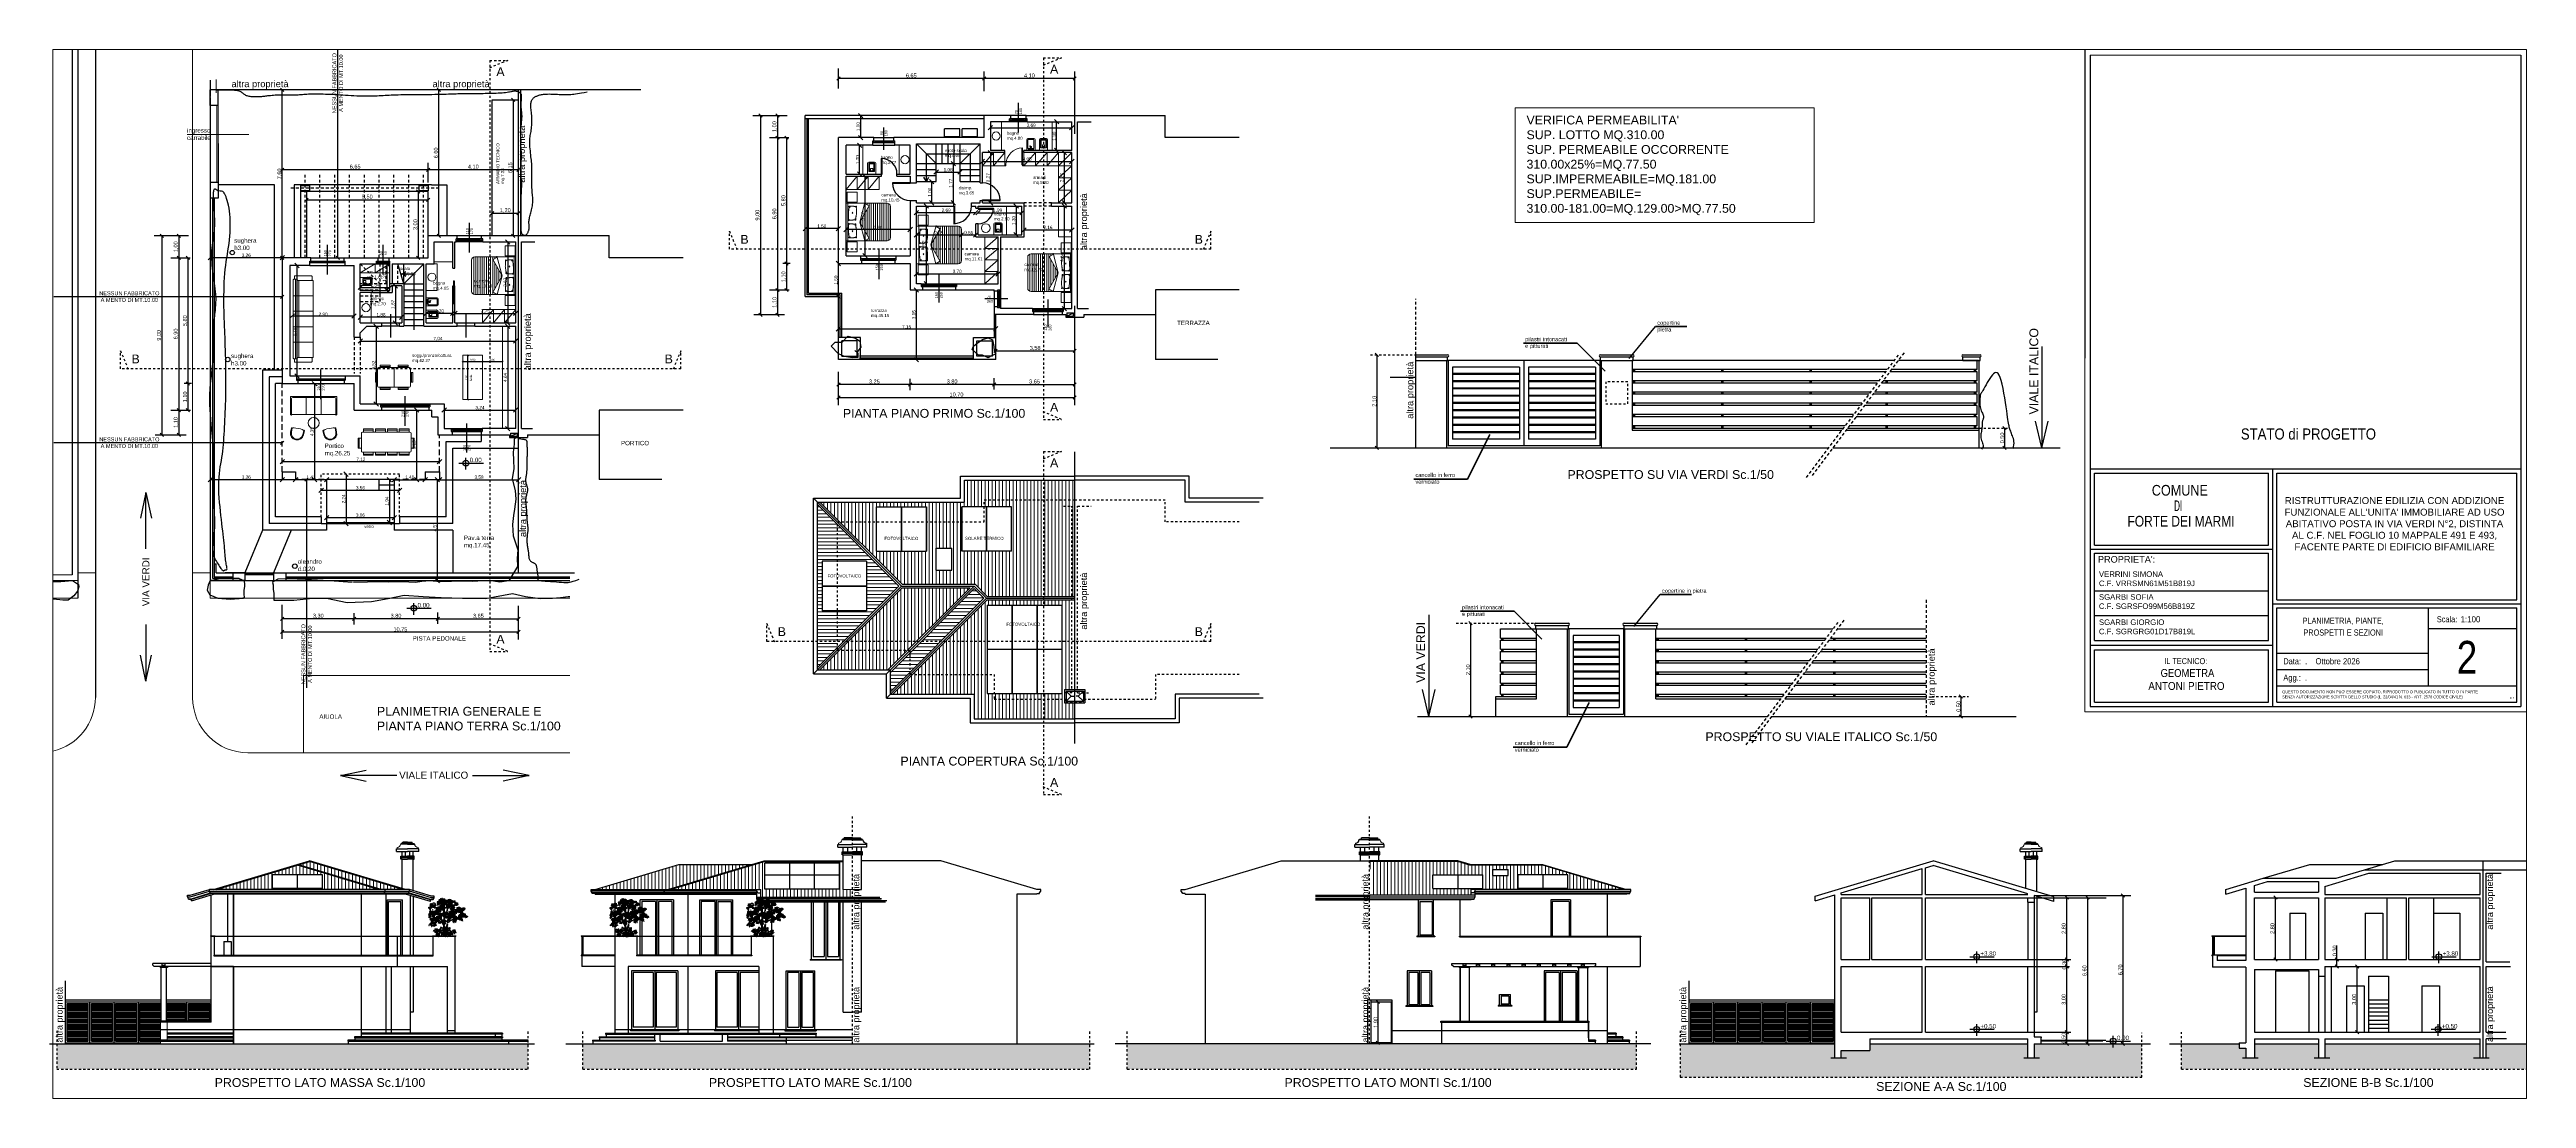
# Model space of a CAD drawing. Header units: millimetres. Extents: x 2002 to 2114, y 811 to 859.
import ezdxf
from ezdxf.enums import TextEntityAlignment as Align

# ---------------------------------------------------------------- set-up
doc = ezdxf.new("R2010")
doc.units = ezdxf.units.MM
doc.header["$LTSCALE"] = 0.04
for name, pattern in [('ACAD_ISO10W100', [18, 12, -3, 0, -3]), ('DASHED2', [9.525, 6.35, -3.175]), ('JIS_02_1.2', [2.5, 1.25, -1.25]), ('NASCOSTA2', [4.7625, 3.175, -1.5875]), ('PKTLI', [0.7, 0.2, -0.5])]:
    doc.linetypes.add(name, pattern=pattern)
for name, color, linetype in [('0-2', 1, 'Continuous'), ('0.1', 4, 'Continuous'), ('0.13', 1, 'Continuous'), ('0.3', 1, 'Continuous'), ('02', 1, 'Continuous'), ('0_Architettonico', 8, 'Continuous'), ('8', 8, 'Continuous'), ('ASSI-PIL', 6, 'Continuous'), ('balconi', 253, 'Continuous'), ('chiaro', 252, 'Continuous'), ('Ferro', 221, 'Continuous'), ('Layer1', 137, 'Continuous'), ('Quote', 4, 'Continuous')]:
    doc.layers.add(name, color=color, linetype=linetype)
for name, color, linetype, lineweight in [('0.4', 1, 'Continuous', 40), ('0_Num_Penna__10', 1, 'Continuous', 13), ('palma', 94, 'Continuous', 5)]:
    doc.layers.add(name, color=color, linetype=linetype, lineweight=lineweight)
doc.layers.add('CLINEA', color=4, linetype='Continuous', true_color=0x00ffff, plot=False, transparency=0.4)
doc.styles.get("Standard").update_dxf_attribs({"font": 'arial.ttf'})
doc.dimstyles.new('pie', dxfattribs={"dimtxt": 0.15, "dimasz": 0.2, "dimexe": 1.25, "dimexo": 0.625, "dimgap": 0.01, "dimtad": 1, "dimzin": 0, "dimtxsty": 'Standard', "dimblk1": 'OBLIQUE', "dimblk2": 'OBLIQUE', "dimsah": 1, "dimcen": 2.5, "dimse1": 1, "dimse2": 1, "dimadec": 0, "dimazin": 0, "dimtfac": 1, "dimtmove": 0, "dimatfit": 3, "dimfxl": 1, "dimarcsym": 0})
doc.dimstyles.new('piee', dxfattribs={"dimtxt": 0.18, "dimasz": 0.15, "dimexe": 1.25, "dimexo": 0.625, "dimgap": 0.01, "dimtad": 1, "dimzin": 1, "dimtxsty": 'Standard', "dimblk": 'OBLIQUE', "dimcen": 2.5, "dimse1": 1, "dimse2": 1, "dimadec": 0, "dimazin": 0, "dimtfac": 1, "dimtmove": 0, "dimatfit": 3, "dimldrblk": 'OBLIQUE', "dimfxl": 1, "dimarcsym": 0})
pattern_1 = [(360, (30.35336, 0), (2e-17, 0.0635), [])]
pattern_2 = [(90, (-208.4922, -12.77513), (-0.15875, -2e-16), [])]
pattern_3 = [(90, (615.9703, -128.73642), (-0.15875, 1e-17), [])]

# ---------------------------------------------------------------- blocks, each defined once
blk = doc.blocks.new('_Oblique')
at = {"color": 0, "linetype": 'ByBlock', "lineweight": -2}
blk.add_line((-0.5, -0.5), (0.5, 0.5), dxfattribs=at)
blk = doc.blocks.new('*D2155')
at = {"layer": '0.1', "color": 0, "lineweight": -2}
blk.add_line((2044.48, 855.06), (2048.17, 855.06), dxfattribs=at)
at = {"layer": 'Defpoints', "color": 0}
for p in [(2044.48, 855.33), (2048.17, 855.33), (2048.17, 855.06)]:
    blk.add_point(p, dxfattribs=at)
at = {"layer": '0.1', "color": 0, "lineweight": -2, "xscale": 0.2, "yscale": 0.2, "zscale": 0.2}
for p, rotation in [((2044.48, 855.06), 179.9999999999824), ((2048.17, 855.06), 359.9999999999823)]:
    blk.add_blockref('_Oblique', p, dxfattribs=dict(at, rotation=rotation))
at = {"layer": '0.1', "color": 0, "insert": (2046.33, 855.16), "char_height": 0.15, "attachment_point": 5}
blk.add_mtext('3,69', dxfattribs=at)
blk = doc.blocks.new('*D2156')
at = {"layer": '0.1', "color": 0, "lineweight": -2}
blk.add_line((2047.83, 851.51), (2047.83, 846.87), dxfattribs=at)
at = {"layer": 'Defpoints', "color": 0}
for p in [(2046.8, 851.51), (2046.8, 846.87), (2047.83, 846.87)]:
    blk.add_point(p, dxfattribs=at)
at = {"layer": '0.1', "color": 0, "lineweight": -2, "xscale": 0.2, "yscale": 0.2, "zscale": 0.2}
for p, rotation in [((2047.83, 851.51), 89.93119814958531), ((2047.83, 846.87), 269.9311981495853)]:
    blk.add_blockref('_Oblique', p, dxfattribs=dict(at, rotation=rotation))
at = {"layer": '0.1', "color": 0, "insert": (2047.73, 849.19), "char_height": 0.15, "attachment_point": 5, "rotation": 89.9312}
blk.add_mtext('4,64', dxfattribs=at)
blk = doc.blocks.new('*D2157')
at = {"layer": '0.1', "color": 0, "lineweight": -2}
blk.add_line((2038.81, 849.26), (2038.81, 852.86), dxfattribs=at)
at = {"layer": 'Defpoints', "color": 0}
for p in [(2037.95, 852.86), (2038.81, 852.86), (2037.95, 849.26)]:
    blk.add_point(p, dxfattribs=at)
at = {"layer": '0.1', "color": 0, "lineweight": -2, "xscale": 0.2, "yscale": 0.2, "zscale": 0.2}
for p, rotation in [((2038.81, 852.86), 90.0000000000362), ((2038.81, 849.26), 270.0000000000362)]:
    blk.add_blockref('_Oblique', p, dxfattribs=dict(at, rotation=rotation))
at = {"layer": '0.1', "color": 0, "insert": (2038.72, 851.06), "char_height": 0.15, "attachment_point": 5, "rotation": 90}
blk.add_mtext('3.60', dxfattribs=at)
blk = doc.blocks.new('*D2158')
at = {"layer": '0.1', "color": 0, "lineweight": -2}
blk.add_line((2038.56, 852.96), (2038.56, 854.26), dxfattribs=at)
at = {"layer": 'Defpoints', "color": 0}
for p in [(2038.56, 854.26), (2038.75, 854.26), (2038.75, 852.96)]:
    blk.add_point(p, dxfattribs=at)
at = {"layer": '0.1', "color": 0, "lineweight": -2, "xscale": 0.2, "yscale": 0.2, "zscale": 0.2}
for p, rotation in [((2038.56, 854.26), 89.99999999993987), ((2038.56, 852.96), 269.9999999999399)]:
    blk.add_blockref('_Oblique', p, dxfattribs=dict(at, rotation=rotation))
at = {"layer": '0.1', "color": 0, "insert": (2038.47, 853.61), "char_height": 0.15, "attachment_point": 5, "rotation": 90}
blk.add_mtext('1.30', dxfattribs=at)
blk = doc.blocks.new('*D2159')
at = {"layer": '0.1', "color": 0, "lineweight": -2}
blk.add_line((2037.6, 850.49), (2036.1, 850.49), dxfattribs=at)
at = {"layer": 'Defpoints', "color": 0}
for p in [(2036.1, 851.82), (2037.6, 851.76), (2036.1, 850.49)]:
    blk.add_point(p, dxfattribs=at)
at = {"layer": '0.1', "color": 0, "lineweight": -2, "xscale": 0.2, "yscale": 0.2, "zscale": 0.2, "rotation": 180}
blk.add_blockref('_Oblique', (2036.1, 850.49), dxfattribs=at)
at = {"layer": '0.1', "color": 0, "lineweight": -2, "xscale": 0.2, "yscale": 0.2, "zscale": 0.2}
blk.add_blockref('_Oblique', (2037.6, 850.49), dxfattribs=at)
at = {"layer": '0.1', "color": 0, "insert": (2036.85, 850.59), "char_height": 0.15, "attachment_point": 5}
blk.add_mtext('1,50', dxfattribs=at)
blk = doc.blocks.new('*D2160')
at = {"layer": '0.1', "color": 0, "lineweight": -2}
blk.add_line((2038.61, 854.61), (2038.61, 855.61), dxfattribs=at)
at = {"layer": 'Defpoints', "color": 0}
for p in [(2037.59, 855.61), (2038.61, 855.61), (2037.6, 854.61)]:
    blk.add_point(p, dxfattribs=at)
at = {"layer": '0.1', "color": 0, "lineweight": -2, "xscale": 0.2, "yscale": 0.2, "zscale": 0.2}
for p, rotation in [((2038.61, 855.61), 90), ((2038.61, 854.61), 270)]:
    blk.add_blockref('_Oblique', p, dxfattribs=dict(at, rotation=rotation))
at = {"layer": '0.1', "color": 0, "insert": (2038.51, 855.11), "char_height": 0.15, "attachment_point": 5, "rotation": 90}
blk.add_mtext('1,00', dxfattribs=at)
blk = doc.blocks.new('*D2161')
at = {"layer": '0.1', "color": 0, "lineweight": -2}
blk.add_line((2047.48, 854.03), (2047.48, 855.33), dxfattribs=at)
at = {"layer": 'Defpoints', "color": 0}
for p in [(2047.27, 855.33), (2047.48, 855.33), (2047.27, 854.03)]:
    blk.add_point(p, dxfattribs=at)
at = {"layer": '0.1', "color": 0, "lineweight": -2, "xscale": 0.2, "yscale": 0.2, "zscale": 0.2}
for p, rotation in [((2047.48, 855.33), 90), ((2047.48, 854.03), 270)]:
    blk.add_blockref('_Oblique', p, dxfattribs=dict(at, rotation=rotation))
at = {"layer": '0.1', "color": 0, "insert": (2047.38, 854.68), "char_height": 0.15, "attachment_point": 5, "rotation": 90}
blk.add_mtext('1,30', dxfattribs=at)
blk = doc.blocks.new('*D2162')
at = {"layer": '0.1', "color": 0, "lineweight": -2}
blk.add_line((2047.83, 853.93), (2047.83, 851.66), dxfattribs=at)
at = {"layer": 'Defpoints', "color": 0}
for p in [(2048.17, 853.93), (2047.83, 851.66), (2048.17, 851.66)]:
    blk.add_point(p, dxfattribs=at)
at = {"layer": '0.1', "color": 0, "lineweight": -2, "xscale": 0.2, "yscale": 0.2, "zscale": 0.2}
for p, rotation in [((2047.83, 853.93), 89.99999999997704), ((2047.83, 851.66), 269.999999999977)]:
    blk.add_blockref('_Oblique', p, dxfattribs=dict(at, rotation=rotation))
at = {"layer": '0.1', "color": 0, "insert": (2047.73, 852.8), "char_height": 0.15, "attachment_point": 5, "rotation": 90}
blk.add_mtext('2,27', dxfattribs=at)
blk = doc.blocks.new('*D2163')
at = {"layer": '0.1', "color": 0, "lineweight": -2}
blk.add_line((2041.13, 847.71), (2041.13, 844.56), dxfattribs=at)
at = {"layer": 'Defpoints', "color": 0}
for p in [(2040.85, 847.71), (2040.85, 844.56), (2041.13, 844.56)]:
    blk.add_point(p, dxfattribs=at)
at = {"layer": '0.1', "color": 0, "lineweight": -2, "xscale": 0.2, "yscale": 0.2, "zscale": 0.2}
for p, rotation in [((2041.13, 847.71), 90), ((2041.13, 844.56), 270)]:
    blk.add_blockref('_Oblique', p, dxfattribs=dict(at, rotation=rotation))
at = {"layer": '0.1', "color": 0, "insert": (2041.03, 846.59), "char_height": 0.15, "attachment_point": 5, "rotation": 90}
blk.add_mtext('3,15', dxfattribs=at)
blk = doc.blocks.new('*D2164')
at = {"layer": '0.1', "color": 0, "lineweight": -2}
blk.add_line((2037.6, 845.95), (2044.72, 845.95), dxfattribs=at)
at = {"layer": 'Defpoints', "color": 0}
for p in [(2037.6, 847.41), (2044.72, 847.55), (2044.72, 845.95)]:
    blk.add_point(p, dxfattribs=at)
at = {"layer": '0.1', "color": 0, "lineweight": -2, "xscale": 0.2, "yscale": 0.2, "zscale": 0.2, "rotation": 180}
blk.add_blockref('_Oblique', (2037.6, 845.95), dxfattribs=at)
at = {"layer": '0.1', "color": 0, "lineweight": -2, "xscale": 0.2, "yscale": 0.2, "zscale": 0.2}
blk.add_blockref('_Oblique', (2044.72, 845.95), dxfattribs=at)
at = {"layer": '0.1', "color": 0, "insert": (2040.69, 846.04), "char_height": 0.15, "attachment_point": 5}
blk.add_mtext('7.15', dxfattribs=at)
blk = doc.blocks.new('*D2165')
at = {"layer": 'ASSI-PIL', "color": 0, "lineweight": -2}
blk.add_line((2094.16, 820.19), (2094.16, 813.57), dxfattribs=at)
at = {"layer": 'Defpoints', "color": 0}
for p in [(2091.72, 820.19), (2086.88, 813.57), (2094.16, 813.57)]:
    blk.add_point(p, dxfattribs=at)
at = {"layer": 'ASSI-PIL', "color": 0, "lineweight": -2, "xscale": 0.15, "yscale": 0.15, "zscale": 0.15}
for p, rotation in [((2094.16, 820.19), 90), ((2094.16, 813.57), 270)]:
    blk.add_blockref('_Oblique', p, dxfattribs=dict(at, rotation=rotation))
at = {"layer": 'ASSI-PIL', "color": 0, "insert": (2094.04, 816.88), "char_height": 0.18, "attachment_point": 5, "rotation": 90}
blk.add_mtext('6,60', dxfattribs=at)
blk = doc.blocks.new('*D2166')
at = {"layer": 'ASSI-PIL', "color": 0, "lineweight": -2}
blk.add_line((2093.22, 813.57), (2093.22, 814.1), dxfattribs=at)
at = {"layer": 'Defpoints', "color": 0}
for p in [(2091.74, 814.1), (2091.74, 813.57), (2093.22, 814.1)]:
    blk.add_point(p, dxfattribs=at)
at = {"layer": 'ASSI-PIL', "color": 0, "lineweight": -2, "xscale": 0.15, "yscale": 0.15, "zscale": 0.15}
for p, rotation in [((2093.22, 814.1), 90), ((2093.22, 813.57), 270)]:
    blk.add_blockref('_Oblique', p, dxfattribs=dict(at, rotation=rotation))
at = {"layer": 'ASSI-PIL', "color": 0, "insert": (2093.1, 813.83), "char_height": 0.18, "attachment_point": 5, "rotation": 90}
blk.add_mtext('0,50', dxfattribs=at)
blk = doc.blocks.new('*D2167')
at = {"layer": 'ASSI-PIL', "color": 0, "lineweight": -2}
blk.add_line((2093.22, 814.1), (2093.22, 817.07), dxfattribs=at)
at = {"layer": 'Defpoints', "color": 0}
for p in [(2091.46, 817.07), (2093.22, 817.07), (2091.46, 814.1)]:
    blk.add_point(p, dxfattribs=at)
at = {"layer": 'ASSI-PIL', "color": 0, "lineweight": -2, "xscale": 0.15, "yscale": 0.15, "zscale": 0.15}
for p, rotation in [((2093.22, 817.07), 90), ((2093.22, 814.1), 270)]:
    blk.add_blockref('_Oblique', p, dxfattribs=dict(at, rotation=rotation))
at = {"layer": 'ASSI-PIL', "color": 0, "insert": (2093.1, 815.58), "char_height": 0.18, "attachment_point": 5, "rotation": 90}
blk.add_mtext('3,00', dxfattribs=at)
blk = doc.blocks.new('*D2168')
at = {"layer": 'ASSI-PIL', "color": 0, "lineweight": -2}
blk.add_line((2093.22, 817.07), (2093.22, 817.39), dxfattribs=at)
at = {"layer": 'Defpoints', "color": 0}
for p in [(2091.59, 817.39), (2091.59, 817.07), (2093.22, 817.39)]:
    blk.add_point(p, dxfattribs=at)
at = {"layer": 'ASSI-PIL', "color": 0, "lineweight": -2, "xscale": 0.15, "yscale": 0.15, "zscale": 0.15}
for p, rotation in [((2093.22, 817.39), 90), ((2093.22, 817.07), 270)]:
    blk.add_blockref('_Oblique', p, dxfattribs=dict(at, rotation=rotation))
at = {"layer": 'ASSI-PIL', "color": 0, "insert": (2093.11, 817.18), "char_height": 0.18, "attachment_point": 5, "rotation": 90}
blk.add_mtext('0.30', dxfattribs=at)
blk = doc.blocks.new('*D2169')
at = {"layer": 'ASSI-PIL', "color": 0, "lineweight": -2}
blk.add_line((2093.22, 817.39), (2093.22, 820.19), dxfattribs=at)
at = {"layer": 'Defpoints', "color": 0}
for p in [(2091.46, 820.19), (2093.22, 820.19), (2091.46, 817.39)]:
    blk.add_point(p, dxfattribs=at)
at = {"layer": 'ASSI-PIL', "color": 0, "lineweight": -2, "xscale": 0.15, "yscale": 0.15, "zscale": 0.15}
for p, rotation in [((2093.22, 820.19), 90), ((2093.22, 817.39), 270)]:
    blk.add_blockref('_Oblique', p, dxfattribs=dict(at, rotation=rotation))
at = {"layer": 'ASSI-PIL', "color": 0, "insert": (2093.1, 818.79), "char_height": 0.18, "attachment_point": 5, "rotation": 90}
blk.add_mtext('2,80', dxfattribs=at)
blk = doc.blocks.new('*D2170')
at = {"layer": 'ASSI-PIL', "color": 0, "lineweight": -2}
blk.add_line((2106.37, 814.1), (2106.37, 817.07), dxfattribs=at)
at = {"layer": 'Defpoints', "color": 0}
for p in [(2106.37, 817.07), (2108.29, 817.07), (2108.29, 814.1)]:
    blk.add_point(p, dxfattribs=at)
at = {"layer": 'ASSI-PIL', "color": 0, "lineweight": -2, "xscale": 0.15, "yscale": 0.15, "zscale": 0.15}
for p, rotation in [((2106.37, 817.07), 90), ((2106.37, 814.1), 270)]:
    blk.add_blockref('_Oblique', p, dxfattribs=dict(at, rotation=rotation))
at = {"layer": 'ASSI-PIL', "color": 0, "insert": (2106.25, 815.58), "char_height": 0.18, "attachment_point": 5, "rotation": 90}
blk.add_mtext('3,00', dxfattribs=at)
blk = doc.blocks.new('*D2171')
at = {"layer": 'ASSI-PIL', "color": 0, "lineweight": -2}
blk.add_line((2095.76, 820.28), (2095.76, 813.57), dxfattribs=at)
at = {"layer": 'Defpoints', "color": 0}
for p in [(2091.74, 820.28), (2095.76, 813.57), (2097.02, 813.57)]:
    blk.add_point(p, dxfattribs=at)
at = {"layer": 'ASSI-PIL', "color": 0, "lineweight": -2, "xscale": 0.15, "yscale": 0.15, "zscale": 0.15}
for p, rotation in [((2095.76, 820.28), 90), ((2095.76, 813.57), 270)]:
    blk.add_blockref('_Oblique', p, dxfattribs=dict(at, rotation=rotation))
at = {"layer": 'ASSI-PIL', "color": 0, "insert": (2095.65, 816.92), "char_height": 0.18, "attachment_point": 5, "rotation": 90}
blk.add_mtext('6.70', dxfattribs=at)
blk = doc.blocks.new('*D2172')
at = {"layer": 'ASSI-PIL', "color": 0, "lineweight": -2}
blk.add_line((2023.12, 853.16), (2019.02, 853.16), dxfattribs=at)
at = {"layer": 'Defpoints', "color": 0}
for p in [(2019.02, 853.16), (2019.02, 850.56), (2023.12, 850.56)]:
    blk.add_point(p, dxfattribs=at)
at = {"layer": 'ASSI-PIL', "color": 0, "lineweight": -2, "xscale": 0.15, "yscale": 0.15, "zscale": 0.15, "rotation": 180}
blk.add_blockref('_Oblique', (2019.02, 853.16), dxfattribs=at)
at = {"layer": 'ASSI-PIL', "color": 0, "lineweight": -2, "xscale": 0.15, "yscale": 0.15, "zscale": 0.15}
blk.add_blockref('_Oblique', (2023.12, 853.16), dxfattribs=at)
at = {"layer": 'ASSI-PIL', "color": 0, "insert": (2021.07, 853.28), "char_height": 0.18, "attachment_point": 5}
blk.add_mtext('4,10', dxfattribs=at)
blk = doc.blocks.new('*D2173')
at = {"layer": 'ASSI-PIL', "color": 0, "lineweight": -2}
blk.add_line((2019.02, 853.16), (2012.42, 853.16), dxfattribs=at)
at = {"layer": 'Defpoints', "color": 0}
for p in [(2012.42, 853.16), (2012.42, 849.17), (2019.02, 849.56)]:
    blk.add_point(p, dxfattribs=at)
at = {"layer": 'ASSI-PIL', "color": 0, "lineweight": -2, "xscale": 0.15, "yscale": 0.15, "zscale": 0.15, "rotation": 180}
blk.add_blockref('_Oblique', (2012.42, 853.16), dxfattribs=at)
at = {"layer": 'ASSI-PIL', "color": 0, "lineweight": -2, "xscale": 0.15, "yscale": 0.15, "zscale": 0.15}
blk.add_blockref('_Oblique', (2019.02, 853.16), dxfattribs=at)
at = {"layer": 'ASSI-PIL', "color": 0, "insert": (2015.72, 853.28), "char_height": 0.18, "attachment_point": 5}
blk.add_mtext('6,65', dxfattribs=at)
blk = doc.blocks.new('*D2174')
at = {"layer": 'ASSI-PIL', "color": 0, "lineweight": -2}
blk.add_line((2007.73, 850.17), (2007.73, 849.17), dxfattribs=at)
at = {"layer": 'Defpoints', "color": 0}
for p in [(2014.22, 850.17), (2007.73, 849.17), (2014.22, 849.17)]:
    blk.add_point(p, dxfattribs=at)
at = {"layer": 'ASSI-PIL', "color": 0, "lineweight": -2, "xscale": 0.15, "yscale": 0.15, "zscale": 0.15}
for p, rotation in [((2007.73, 850.17), 90), ((2007.73, 849.17), 270)]:
    blk.add_blockref('_Oblique', p, dxfattribs=dict(at, rotation=rotation))
at = {"layer": 'ASSI-PIL', "color": 0, "insert": (2007.61, 849.67), "char_height": 0.18, "attachment_point": 5, "rotation": 90}
blk.add_mtext('1,00', dxfattribs=at)
blk = doc.blocks.new('*D2175')
at = {"layer": 'ASSI-PIL', "color": 0, "lineweight": -2}
blk.add_line((2007.73, 849.17), (2007.73, 842.27), dxfattribs=at)
at = {"layer": 'Defpoints', "color": 0}
for p in [(2010.87, 849.17), (2007.73, 842.27), (2010.87, 842.27)]:
    blk.add_point(p, dxfattribs=at)
at = {"layer": 'ASSI-PIL', "color": 0, "lineweight": -2, "xscale": 0.15, "yscale": 0.15, "zscale": 0.15}
for p, rotation in [((2007.73, 849.17), 90), ((2007.73, 842.27), 270)]:
    blk.add_blockref('_Oblique', p, dxfattribs=dict(at, rotation=rotation))
at = {"layer": 'ASSI-PIL', "color": 0, "insert": (2007.61, 845.72), "char_height": 0.18, "attachment_point": 5, "rotation": 90}
blk.add_mtext('6,90', dxfattribs=at)
blk = doc.blocks.new('*D2176')
at = {"layer": 'ASSI-PIL', "color": 0, "lineweight": -2}
blk.add_line((2007.73, 842.27), (2007.73, 841.15), dxfattribs=at)
at = {"layer": 'Defpoints', "color": 0}
for p in [(2014.67, 842.27), (2007.73, 841.15), (2014.67, 841.15)]:
    blk.add_point(p, dxfattribs=at)
at = {"layer": 'ASSI-PIL', "color": 0, "lineweight": -2, "xscale": 0.15, "yscale": 0.15, "zscale": 0.15}
for p, rotation in [((2007.73, 842.27), 90), ((2007.73, 841.15), 270)]:
    blk.add_blockref('_Oblique', p, dxfattribs=dict(at, rotation=rotation))
at = {"layer": 'ASSI-PIL', "color": 0, "insert": (2007.61, 841.71), "char_height": 0.18, "attachment_point": 5, "rotation": 90}
blk.add_mtext('1,10', dxfattribs=at)
blk = doc.blocks.new('*D2177')
at = {"layer": 'ASSI-PIL', "color": 0, "lineweight": -2}
blk.add_line((2019.47, 832.82), (2015.67, 832.82), dxfattribs=at)
at = {"layer": 'Defpoints', "color": 0}
for p in [(2015.67, 842.27), (2019.47, 837.07), (2015.67, 832.82)]:
    blk.add_point(p, dxfattribs=at)
at = {"layer": 'ASSI-PIL', "color": 0, "lineweight": -2, "xscale": 0.15, "yscale": 0.15, "zscale": 0.15, "rotation": 180}
blk.add_blockref('_Oblique', (2015.67, 832.82), dxfattribs=at)
at = {"layer": 'ASSI-PIL', "color": 0, "lineweight": -2, "xscale": 0.15, "yscale": 0.15, "zscale": 0.15}
blk.add_blockref('_Oblique', (2019.47, 832.82), dxfattribs=at)
at = {"layer": 'ASSI-PIL', "color": 0, "insert": (2017.57, 832.94), "char_height": 0.18, "attachment_point": 5}
blk.add_mtext('3,80', dxfattribs=at)
blk = doc.blocks.new('*D2178')
at = {"layer": 'ASSI-PIL', "color": 0, "lineweight": -2}
blk.add_line((2019.47, 832.82), (2023.12, 832.82), dxfattribs=at)
at = {"layer": 'Defpoints', "color": 0}
for p in [(2019.47, 841.15), (2023.12, 835.81), (2023.12, 832.82)]:
    blk.add_point(p, dxfattribs=at)
at = {"layer": 'ASSI-PIL', "color": 0, "lineweight": -2, "xscale": 0.15, "yscale": 0.15, "zscale": 0.15, "rotation": 180}
blk.add_blockref('_Oblique', (2019.47, 832.82), dxfattribs=at)
at = {"layer": 'ASSI-PIL', "color": 0, "lineweight": -2, "xscale": 0.15, "yscale": 0.15, "zscale": 0.15}
blk.add_blockref('_Oblique', (2023.12, 832.82), dxfattribs=at)
at = {"layer": 'ASSI-PIL', "color": 0, "insert": (2021.3, 832.94), "char_height": 0.18, "attachment_point": 5}
blk.add_mtext('3,65', dxfattribs=at)
blk = doc.blocks.new('*D2179')
at = {"layer": 'ASSI-PIL', "color": 0, "lineweight": -2}
blk.add_line((2012.42, 832.23), (2023.12, 832.23), dxfattribs=at)
at = {"layer": 'Defpoints', "color": 0}
for p in [(2012.42, 839.43), (2023.12, 836.93), (2023.12, 832.23)]:
    blk.add_point(p, dxfattribs=at)
at = {"layer": 'ASSI-PIL', "color": 0, "lineweight": -2, "xscale": 0.15, "yscale": 0.15, "zscale": 0.15, "rotation": 180}
blk.add_blockref('_Oblique', (2012.42, 832.23), dxfattribs=at)
at = {"layer": 'ASSI-PIL', "color": 0, "lineweight": -2, "xscale": 0.15, "yscale": 0.15, "zscale": 0.15}
blk.add_blockref('_Oblique', (2023.12, 832.23), dxfattribs=at)
at = {"layer": 'ASSI-PIL', "color": 0, "insert": (2017.77, 832.34), "char_height": 0.18, "attachment_point": 5}
blk.add_mtext('10.75', dxfattribs=at)
blk = doc.blocks.new('*D2180')
at = {"layer": 'ASSI-PIL', "color": 0, "lineweight": -2}
blk.add_line((2006.96, 850.17), (2006.96, 841.15), dxfattribs=at)
at = {"layer": 'Defpoints', "color": 0}
for p in [(2014.22, 850.17), (2006.96, 841.15), (2014.67, 841.15)]:
    blk.add_point(p, dxfattribs=at)
at = {"layer": 'ASSI-PIL', "color": 0, "lineweight": -2, "xscale": 0.15, "yscale": 0.15, "zscale": 0.15}
for p, rotation in [((2006.96, 850.17), 90), ((2006.96, 841.15), 270)]:
    blk.add_blockref('_Oblique', p, dxfattribs=dict(at, rotation=rotation))
at = {"layer": 'ASSI-PIL', "color": 0, "insert": (2006.85, 845.66), "char_height": 0.18, "attachment_point": 5, "rotation": 90}
blk.add_mtext('9,00', dxfattribs=at)
blk = doc.blocks.new('*D2181')
at = {"layer": 'ASSI-PIL', "color": 0, "lineweight": -2}
blk.add_line((2019.51, 850.17), (2019.51, 856.77), dxfattribs=at)
at = {"layer": 'Defpoints', "color": 0}
for p in [(2019.02, 856.77), (2019.51, 856.77), (2019.02, 850.17)]:
    blk.add_point(p, dxfattribs=at)
at = {"layer": 'ASSI-PIL', "color": 0, "lineweight": -2, "xscale": 0.15, "yscale": 0.15, "zscale": 0.15}
for p, rotation in [((2019.51, 856.77), 90), ((2019.51, 850.17), 270)]:
    blk.add_blockref('_Oblique', p, dxfattribs=dict(at, rotation=rotation))
at = {"layer": 'ASSI-PIL', "color": 0, "insert": (2019.39, 853.92), "char_height": 0.18, "attachment_point": 5, "rotation": 90}
blk.add_mtext('6,60', dxfattribs=at)
blk = doc.blocks.new('*D2182')
at = {"layer": 'ASSI-PIL', "color": 0, "lineweight": -2}
blk.add_line((2008.14, 849.17), (2008.14, 843.47), dxfattribs=at)
at = {"layer": 'Defpoints', "color": 0}
for p in [(2012.37, 849.17), (2008.14, 843.47), (2012.37, 843.47)]:
    blk.add_point(p, dxfattribs=at)
at = {"layer": 'ASSI-PIL', "color": 0, "lineweight": -2, "xscale": 0.15, "yscale": 0.15, "zscale": 0.15}
for p, rotation in [((2008.14, 849.17), 90), ((2008.14, 843.47), 270)]:
    blk.add_blockref('_Oblique', p, dxfattribs=dict(at, rotation=rotation))
at = {"layer": 'ASSI-PIL', "color": 0, "insert": (2008.03, 846.32), "char_height": 0.18, "attachment_point": 5, "rotation": 90}
blk.add_mtext('5,80', dxfattribs=at)
blk = doc.blocks.new('*D2183')
at = {"layer": 'ASSI-PIL', "color": 0, "lineweight": -2}
blk.add_line((2008.14, 843.47), (2008.14, 842.27), dxfattribs=at)
at = {"layer": 'Defpoints', "color": 0}
for p in [(2015.67, 843.47), (2008.14, 842.27), (2015.67, 842.27)]:
    blk.add_point(p, dxfattribs=at)
at = {"layer": 'ASSI-PIL', "color": 0, "lineweight": -2, "xscale": 0.15, "yscale": 0.15, "zscale": 0.15}
for p, rotation in [((2008.14, 843.47), 90), ((2008.14, 842.27), 270)]:
    blk.add_blockref('_Oblique', p, dxfattribs=dict(at, rotation=rotation))
at = {"layer": 'ASSI-PIL', "color": 0, "insert": (2008.03, 842.87), "char_height": 0.18, "attachment_point": 5, "rotation": 90}
blk.add_mtext('1,10', dxfattribs=at)
blk = doc.blocks.new('*D2184')
at = {"layer": 'ASSI-PIL', "color": 0, "lineweight": -2}
blk.add_line((2012.42, 849.17), (2012.42, 856.77), dxfattribs=at)
at = {"layer": 'Defpoints', "color": 0}
for p in [(2012.37, 856.77), (2012.42, 856.77), (2012.42, 849.17)]:
    blk.add_point(p, dxfattribs=at)
at = {"layer": 'ASSI-PIL', "color": 0, "lineweight": -2, "xscale": 0.15, "yscale": 0.15, "zscale": 0.15}
for p, rotation in [((2012.42, 856.77), 90), ((2012.42, 849.17), 270)]:
    blk.add_blockref('_Oblique', p, dxfattribs=dict(at, rotation=rotation))
at = {"layer": 'ASSI-PIL', "color": 0, "insert": (2012.3, 852.97), "char_height": 0.18, "attachment_point": 5, "rotation": 90}
blk.add_mtext('7,60', dxfattribs=at)
blk = doc.blocks.new('*D2185')
at = {"layer": '0.1', "color": 0, "lineweight": -2}
blk.add_line((2022.63, 846.07), (2022.63, 841.43), dxfattribs=at)
at = {"layer": 'Defpoints', "color": 0}
for p in [(2022.99, 846.07), (2022.63, 841.43), (2022.99, 841.43)]:
    blk.add_point(p, dxfattribs=at)
at = {"layer": '0.1', "color": 0, "lineweight": -2, "xscale": 0.2, "yscale": 0.2, "zscale": 0.2}
for p, rotation in [((2022.63, 846.07), 90), ((2022.63, 841.43), 270)]:
    blk.add_blockref('_Oblique', p, dxfattribs=dict(at, rotation=rotation))
at = {"layer": '0.1', "color": 0, "insert": (2022.53, 843.75), "char_height": 0.15, "attachment_point": 5, "rotation": 90}
blk.add_mtext('4,64', dxfattribs=at)
blk = doc.blocks.new('*D2186')
at = {"layer": '0.1', "color": 0, "lineweight": -2}
blk.add_line((2019.75, 842.27), (2022.99, 842.27), dxfattribs=at)
at = {"layer": 'Defpoints', "color": 0}
for p in [(2019.75, 842.55), (2022.99, 842.55), (2022.99, 842.27)]:
    blk.add_point(p, dxfattribs=at)
at = {"layer": '0.1', "color": 0, "lineweight": -2, "xscale": 0.2, "yscale": 0.2, "zscale": 0.2, "rotation": 180}
blk.add_blockref('_Oblique', (2019.75, 842.27), dxfattribs=at)
at = {"layer": '0.1', "color": 0, "lineweight": -2, "xscale": 0.2, "yscale": 0.2, "zscale": 0.2}
blk.add_blockref('_Oblique', (2022.99, 842.27), dxfattribs=at)
at = {"layer": '0.1', "color": 0, "insert": (2021.37, 842.37), "char_height": 0.15, "attachment_point": 5}
blk.add_mtext('3,24', dxfattribs=at)
blk = doc.blocks.new('*D2187')
at = {"layer": '0.1', "color": 0, "lineweight": -2}
blk.add_line((2022.63, 849.89), (2022.63, 846.22), dxfattribs=at)
at = {"layer": 'Defpoints', "color": 0}
for p in [(2022.99, 849.89), (2022.63, 846.22), (2022.99, 846.22)]:
    blk.add_point(p, dxfattribs=at)
at = {"layer": '0.1', "color": 0, "lineweight": -2, "xscale": 0.2, "yscale": 0.2, "zscale": 0.2}
for p, rotation in [((2022.63, 849.89), 90), ((2022.63, 846.22), 270)]:
    blk.add_blockref('_Oblique', p, dxfattribs=dict(at, rotation=rotation))
at = {"layer": '0.1', "color": 0, "insert": (2022.53, 848.06), "char_height": 0.15, "attachment_point": 5, "rotation": 90}
blk.add_mtext('3,67', dxfattribs=at)
blk = doc.blocks.new('*D2188')
at = {"layer": 'ASSI-PIL', "color": 0, "lineweight": -2}
blk.add_line((2048.3, 857.29), (2044.2, 857.29), dxfattribs=at)
at = {"layer": 'Defpoints', "color": 0}
for p in [(2044.2, 857.29), (2044.2, 854.69), (2048.3, 854.69)]:
    blk.add_point(p, dxfattribs=at)
at = {"layer": 'ASSI-PIL', "color": 0, "lineweight": -2, "xscale": 0.15, "yscale": 0.15, "zscale": 0.15, "rotation": 180}
blk.add_blockref('_Oblique', (2044.2, 857.29), dxfattribs=at)
at = {"layer": 'ASSI-PIL', "color": 0, "lineweight": -2, "xscale": 0.15, "yscale": 0.15, "zscale": 0.15}
blk.add_blockref('_Oblique', (2048.3, 857.29), dxfattribs=at)
at = {"layer": 'ASSI-PIL', "color": 0, "insert": (2046.25, 857.41), "char_height": 0.18, "attachment_point": 5}
blk.add_mtext('4,10', dxfattribs=at)
blk = doc.blocks.new('*D2189')
at = {"layer": 'ASSI-PIL', "color": 0, "lineweight": -2}
blk.add_line((2044.2, 857.29), (2037.6, 857.29), dxfattribs=at)
at = {"layer": 'Defpoints', "color": 0}
for p in [(2037.6, 857.29), (2044.2, 854.86), (2037.6, 853.69)]:
    blk.add_point(p, dxfattribs=at)
at = {"layer": 'ASSI-PIL', "color": 0, "lineweight": -2, "xscale": 0.15, "yscale": 0.15, "zscale": 0.15, "rotation": 180}
blk.add_blockref('_Oblique', (2037.6, 857.29), dxfattribs=at)
at = {"layer": 'ASSI-PIL', "color": 0, "lineweight": -2, "xscale": 0.15, "yscale": 0.15, "zscale": 0.15}
blk.add_blockref('_Oblique', (2044.2, 857.29), dxfattribs=at)
at = {"layer": 'ASSI-PIL', "color": 0, "insert": (2040.9, 857.41), "char_height": 0.18, "attachment_point": 5}
blk.add_mtext('6,65', dxfattribs=at)
blk = doc.blocks.new('*D2190')
at = {"layer": 'ASSI-PIL', "color": 0, "lineweight": -2}
blk.add_line((2034.84, 855.61), (2034.84, 854.61), dxfattribs=at)
at = {"layer": 'Defpoints', "color": 0}
for p in [(2041.32, 855.61), (2034.84, 854.61), (2041.32, 854.61)]:
    blk.add_point(p, dxfattribs=at)
at = {"layer": 'ASSI-PIL', "color": 0, "lineweight": -2, "xscale": 0.15, "yscale": 0.15, "zscale": 0.15}
for p, rotation in [((2034.84, 855.61), 90), ((2034.84, 854.61), 270)]:
    blk.add_blockref('_Oblique', p, dxfattribs=dict(at, rotation=rotation))
at = {"layer": 'ASSI-PIL', "color": 0, "insert": (2034.72, 855.11), "char_height": 0.18, "attachment_point": 5, "rotation": 90}
blk.add_mtext('1,00', dxfattribs=at)
blk = doc.blocks.new('*D2191')
at = {"layer": 'ASSI-PIL', "color": 0, "lineweight": -2}
blk.add_line((2034.84, 854.61), (2034.84, 847.71), dxfattribs=at)
at = {"layer": 'Defpoints', "color": 0}
for p in [(2037.97, 854.61), (2034.84, 847.71), (2037.97, 847.71)]:
    blk.add_point(p, dxfattribs=at)
at = {"layer": 'ASSI-PIL', "color": 0, "lineweight": -2, "xscale": 0.15, "yscale": 0.15, "zscale": 0.15}
for p, rotation in [((2034.84, 854.61), 90), ((2034.84, 847.71), 270)]:
    blk.add_blockref('_Oblique', p, dxfattribs=dict(at, rotation=rotation))
at = {"layer": 'ASSI-PIL', "color": 0, "insert": (2034.72, 851.16), "char_height": 0.18, "attachment_point": 5, "rotation": 90}
blk.add_mtext('6,90', dxfattribs=at)
blk = doc.blocks.new('*D2192')
at = {"layer": 'ASSI-PIL', "color": 0, "lineweight": -2}
blk.add_line((2034.84, 847.71), (2034.84, 846.59), dxfattribs=at)
at = {"layer": 'Defpoints', "color": 0}
for p in [(2041.77, 847.71), (2034.84, 846.59), (2041.77, 846.59)]:
    blk.add_point(p, dxfattribs=at)
at = {"layer": 'ASSI-PIL', "color": 0, "lineweight": -2, "xscale": 0.15, "yscale": 0.15, "zscale": 0.15}
for p, rotation in [((2034.84, 847.71), 90), ((2034.84, 846.59), 270)]:
    blk.add_blockref('_Oblique', p, dxfattribs=dict(at, rotation=rotation))
at = {"layer": 'ASSI-PIL', "color": 0, "insert": (2034.72, 847.15), "char_height": 0.18, "attachment_point": 5, "rotation": 90}
blk.add_mtext('1,10', dxfattribs=at)
blk = doc.blocks.new('*D2193')
at = {"layer": 'ASSI-PIL', "color": 0, "lineweight": -2}
blk.add_line((2034.07, 855.61), (2034.07, 846.59), dxfattribs=at)
at = {"layer": 'Defpoints', "color": 0}
for p in [(2041.32, 855.61), (2034.07, 846.59), (2041.77, 846.59)]:
    blk.add_point(p, dxfattribs=at)
at = {"layer": 'ASSI-PIL', "color": 0, "lineweight": -2, "xscale": 0.15, "yscale": 0.15, "zscale": 0.15}
for p, rotation in [((2034.07, 855.61), 90), ((2034.07, 846.59), 270)]:
    blk.add_blockref('_Oblique', p, dxfattribs=dict(at, rotation=rotation))
at = {"layer": 'ASSI-PIL', "color": 0, "insert": (2033.95, 851.1), "char_height": 0.18, "attachment_point": 5, "rotation": 90}
blk.add_mtext('9,00', dxfattribs=at)
blk = doc.blocks.new('*D2194')
at = {"layer": 'ASSI-PIL', "color": 0, "lineweight": -2}
blk.add_line((2035.25, 854.61), (2035.25, 848.91), dxfattribs=at)
at = {"layer": 'Defpoints', "color": 0}
for p in [(2039.17, 854.61), (2035.25, 848.91), (2039.42, 848.91)]:
    blk.add_point(p, dxfattribs=at)
at = {"layer": 'ASSI-PIL', "color": 0, "lineweight": -2, "xscale": 0.15, "yscale": 0.15, "zscale": 0.15}
for p, rotation in [((2035.25, 854.61), 90), ((2035.25, 848.91), 270)]:
    blk.add_blockref('_Oblique', p, dxfattribs=dict(at, rotation=rotation))
at = {"layer": 'ASSI-PIL', "color": 0, "insert": (2035.13, 851.76), "char_height": 0.18, "attachment_point": 5, "rotation": 90}
blk.add_mtext('5,80', dxfattribs=at)
blk = doc.blocks.new('*D2195')
at = {"layer": 'ASSI-PIL', "color": 0, "lineweight": -2}
blk.add_line((2035.25, 848.91), (2035.25, 847.71), dxfattribs=at)
at = {"layer": 'Defpoints', "color": 0}
for p in [(2040.85, 848.91), (2035.25, 847.71), (2042.77, 847.71)]:
    blk.add_point(p, dxfattribs=at)
at = {"layer": 'ASSI-PIL', "color": 0, "lineweight": -2, "xscale": 0.15, "yscale": 0.15, "zscale": 0.15}
for p, rotation in [((2035.25, 848.91), 90), ((2035.25, 847.71), 270)]:
    blk.add_blockref('_Oblique', p, dxfattribs=dict(at, rotation=rotation))
at = {"layer": 'ASSI-PIL', "color": 0, "insert": (2035.13, 848.31), "char_height": 0.18, "attachment_point": 5, "rotation": 90}
blk.add_mtext('1,10', dxfattribs=at)
blk = doc.blocks.new('*D2196')
at = {"layer": 'ASSI-PIL', "color": 0, "lineweight": -2}
blk.add_line((2044.65, 843.43), (2040.85, 843.43), dxfattribs=at)
at = {"layer": 'Defpoints', "color": 0}
for p in [(2040.85, 847.54), (2044.65, 847.54), (2040.85, 843.43)]:
    blk.add_point(p, dxfattribs=at)
at = {"layer": 'ASSI-PIL', "color": 0, "lineweight": -2, "xscale": 0.15, "yscale": 0.15, "zscale": 0.15, "rotation": 180}
blk.add_blockref('_Oblique', (2040.85, 843.43), dxfattribs=at)
at = {"layer": 'ASSI-PIL', "color": 0, "lineweight": -2, "xscale": 0.15, "yscale": 0.15, "zscale": 0.15}
blk.add_blockref('_Oblique', (2044.65, 843.43), dxfattribs=at)
at = {"layer": 'ASSI-PIL', "color": 0, "insert": (2042.75, 843.55), "char_height": 0.18, "attachment_point": 5}
blk.add_mtext('3,80', dxfattribs=at)
blk = doc.blocks.new('*D2197')
at = {"layer": 'ASSI-PIL', "color": 0, "lineweight": -2}
blk.add_line((2044.65, 843.43), (2048.3, 843.43), dxfattribs=at)
at = {"layer": 'Defpoints', "color": 0}
for p in [(2044.65, 846.42), (2048.3, 846.42), (2048.3, 843.43)]:
    blk.add_point(p, dxfattribs=at)
at = {"layer": 'ASSI-PIL', "color": 0, "lineweight": -2, "xscale": 0.15, "yscale": 0.15, "zscale": 0.15, "rotation": 180}
blk.add_blockref('_Oblique', (2044.65, 843.43), dxfattribs=at)
at = {"layer": 'ASSI-PIL', "color": 0, "lineweight": -2, "xscale": 0.15, "yscale": 0.15, "zscale": 0.15}
blk.add_blockref('_Oblique', (2048.3, 843.43), dxfattribs=at)
at = {"layer": 'ASSI-PIL', "color": 0, "insert": (2046.48, 843.55), "char_height": 0.18, "attachment_point": 5}
blk.add_mtext('3,65', dxfattribs=at)
blk = doc.blocks.new('*D2198')
at = {"layer": 'ASSI-PIL', "color": 0, "lineweight": -2}
blk.add_line((2037.6, 842.84), (2048.3, 842.84), dxfattribs=at)
at = {"layer": 'Defpoints', "color": 0}
for p in [(2037.6, 850.03), (2048.3, 847.54), (2048.3, 842.84)]:
    blk.add_point(p, dxfattribs=at)
at = {"layer": 'ASSI-PIL', "color": 0, "lineweight": -2, "xscale": 0.15, "yscale": 0.15, "zscale": 0.15, "rotation": 180}
blk.add_blockref('_Oblique', (2037.6, 842.84), dxfattribs=at)
at = {"layer": 'ASSI-PIL', "color": 0, "lineweight": -2, "xscale": 0.15, "yscale": 0.15, "zscale": 0.15}
blk.add_blockref('_Oblique', (2048.3, 842.84), dxfattribs=at)
at = {"layer": 'ASSI-PIL', "color": 0, "insert": (2042.95, 842.96), "char_height": 0.18, "attachment_point": 5}
blk.add_mtext('10,70', dxfattribs=at)
blk = doc.blocks.new('*D2199')
at = {"layer": 'ASSI-PIL', "color": 0, "lineweight": -2}
blk.add_line((2040.85, 843.43), (2037.6, 843.43), dxfattribs=at)
at = {"layer": 'Defpoints', "color": 0}
for p in [(2037.6, 850.03), (2040.85, 850.03), (2037.6, 843.43)]:
    blk.add_point(p, dxfattribs=at)
at = {"layer": 'ASSI-PIL', "color": 0, "lineweight": -2, "xscale": 0.15, "yscale": 0.15, "zscale": 0.15, "rotation": 180}
blk.add_blockref('_Oblique', (2037.6, 843.43), dxfattribs=at)
at = {"layer": 'ASSI-PIL', "color": 0, "lineweight": -2, "xscale": 0.15, "yscale": 0.15, "zscale": 0.15}
blk.add_blockref('_Oblique', (2040.85, 843.43), dxfattribs=at)
at = {"layer": 'ASSI-PIL', "color": 0, "insert": (2039.23, 843.55), "char_height": 0.18, "attachment_point": 5}
blk.add_mtext('3,25', dxfattribs=at)
blk = doc.blocks.new('*D2200')
at = {"layer": 'ASSI-PIL', "color": 0, "lineweight": -2}
blk.add_line((2044.72, 844.95), (2048.3, 844.95), dxfattribs=at)
at = {"layer": 'Defpoints', "color": 0}
for p in [(2044.72, 844.56), (2048.3, 844.95), (2048.3, 844.75)]:
    blk.add_point(p, dxfattribs=at)
at = {"layer": 'ASSI-PIL', "color": 0, "lineweight": -2, "xscale": 0.15, "yscale": 0.15, "zscale": 0.15, "rotation": 180}
blk.add_blockref('_Oblique', (2044.72, 844.95), dxfattribs=at)
at = {"layer": 'ASSI-PIL', "color": 0, "lineweight": -2, "xscale": 0.15, "yscale": 0.15, "zscale": 0.15}
blk.add_blockref('_Oblique', (2048.3, 844.95), dxfattribs=at)
at = {"layer": 'ASSI-PIL', "color": 0, "insert": (2046.51, 845.07), "char_height": 0.18, "attachment_point": 5}
blk.add_mtext('3,58', dxfattribs=at)
blk = doc.blocks.new('*D2201')
at = {"layer": '0.3', "color": 0, "lineweight": -2}
blk.add_line((2090.4, 841.46), (2090.4, 840.56), dxfattribs=at)
at = {"layer": 'Defpoints', "color": 0}
for p in [(2089.26, 841.46), (2087.76, 840.56), (2090.4, 840.56)]:
    blk.add_point(p, dxfattribs=at)
at = {"layer": '0.3', "color": 0, "lineweight": -2, "xscale": 0.15, "yscale": 0.15, "zscale": 0.15}
for p, rotation in [((2090.4, 841.46), 90), ((2090.4, 840.56), 270)]:
    blk.add_blockref('_Oblique', p, dxfattribs=dict(at, rotation=rotation))
at = {"layer": '0.3', "color": 0, "insert": (2090.3, 841.01), "char_height": 0.18, "attachment_point": 5, "rotation": 90}
blk.add_mtext('0.50', dxfattribs=at)
blk = doc.blocks.new('*D2202')
at = {"layer": '0.3', "color": 0, "lineweight": -2}
blk.add_line((2061.98, 844.77), (2061.98, 840.56), dxfattribs=at)
at = {"layer": 'Defpoints', "color": 0}
for p in [(2060.29, 844.77), (2060.29, 840.56), (2061.98, 840.56)]:
    blk.add_point(p, dxfattribs=at)
at = {"layer": '0.3', "color": 0, "lineweight": -2, "xscale": 0.15, "yscale": 0.15, "zscale": 0.15}
for p, rotation in [((2061.98, 844.77), 90), ((2061.98, 840.56), 270)]:
    blk.add_blockref('_Oblique', p, dxfattribs=dict(at, rotation=rotation))
at = {"layer": '0.3', "color": 0, "insert": (2061.87, 842.67), "char_height": 0.18, "attachment_point": 5, "rotation": 90}
blk.add_mtext('2.10', dxfattribs=at)
blk = doc.blocks.new('*D2203')
at = {"layer": '0.3', "color": 0, "lineweight": -2}
blk.add_line((2066.22, 832.62), (2066.22, 828.4), dxfattribs=at)
at = {"layer": 'Defpoints', "color": 0}
for p in [(2064.54, 832.62), (2064.53, 828.4), (2066.22, 828.4)]:
    blk.add_point(p, dxfattribs=at)
at = {"layer": '0.3', "color": 0, "lineweight": -2, "xscale": 0.15, "yscale": 0.15, "zscale": 0.15}
for p, rotation in [((2066.22, 832.62), 90), ((2066.22, 828.4), 270)]:
    blk.add_blockref('_Oblique', p, dxfattribs=dict(at, rotation=rotation))
at = {"layer": '0.3', "color": 0, "insert": (2066.11, 830.51), "char_height": 0.18, "attachment_point": 5, "rotation": 90}
blk.add_mtext('2.10', dxfattribs=at)
blk = doc.blocks.new('*D2204')
at = {"layer": '0.3', "color": 0, "lineweight": -2}
blk.add_line((2088.42, 829.3), (2088.42, 828.4), dxfattribs=at)
at = {"layer": 'Defpoints', "color": 0}
for p in [(2085.78, 829.3), (2085.78, 828.4), (2088.42, 828.4)]:
    blk.add_point(p, dxfattribs=at)
at = {"layer": '0.3', "color": 0, "lineweight": -2, "xscale": 0.15, "yscale": 0.15, "zscale": 0.15}
for p, rotation in [((2088.42, 829.3), 90), ((2088.42, 828.4), 270)]:
    blk.add_blockref('_Oblique', p, dxfattribs=dict(at, rotation=rotation))
at = {"layer": '0.3', "color": 0, "insert": (2088.32, 828.85), "char_height": 0.18, "attachment_point": 5, "rotation": 90}
blk.add_mtext('0.50', dxfattribs=at)
blk = doc.blocks.new('*D2205')
at = {"layer": 'ASSI-PIL', "color": 0, "lineweight": -2}
for p, q in [((2105.45, 817.39), (2105.45, 818.02)), ((2105.45, 817.07), (2105.45, 817.39))]:
    blk.add_line(p, q, dxfattribs=at)
at = {"layer": 'Defpoints', "color": 0}
for p in [(2104.91, 817.39), (2104.91, 817.07), (2105.45, 817.39)]:
    blk.add_point(p, dxfattribs=at)
at = {"layer": 'ASSI-PIL', "color": 0, "lineweight": -2, "xscale": 0.15, "yscale": 0.15, "zscale": 0.15}
for p, rotation in [((2105.45, 817.39), 90), ((2105.45, 817.07), 270)]:
    blk.add_blockref('_Oblique', p, dxfattribs=dict(at, rotation=rotation))
at = {"layer": 'ASSI-PIL', "color": 0, "insert": (2105.35, 817.78), "char_height": 0.18, "attachment_point": 5, "rotation": 90}
blk.add_mtext('0.30', dxfattribs=at)
blk = doc.blocks.new('*D2206')
at = {"layer": 'ASSI-PIL', "color": 0, "lineweight": -2}
blk.add_line((2102.67, 817.39), (2102.67, 820.19), dxfattribs=at)
at = {"layer": 'Defpoints', "color": 0}
for p in [(2102.67, 820.19), (2103.06, 820.19), (2103.06, 817.39)]:
    blk.add_point(p, dxfattribs=at)
at = {"layer": 'ASSI-PIL', "color": 0, "lineweight": -2, "xscale": 0.15, "yscale": 0.15, "zscale": 0.15}
for p, rotation in [((2102.67, 820.19), 90), ((2102.67, 817.39), 270)]:
    blk.add_blockref('_Oblique', p, dxfattribs=dict(at, rotation=rotation))
at = {"layer": 'ASSI-PIL', "color": 0, "insert": (2102.55, 818.79), "char_height": 0.18, "attachment_point": 5, "rotation": 90}
blk.add_mtext('2,80', dxfattribs=at)
blk = doc.blocks.new('*D2207')
at = {"layer": '0-2', "color": 0, "lineweight": -2}
blk.add_line((2062.03, 815.47), (2062.03, 813.62), dxfattribs=at)
at = {"layer": 'Defpoints', "color": 0}
for p in [(2062.19, 815.47), (2062.03, 813.62), (2062.19, 813.62)]:
    blk.add_point(p, dxfattribs=at)
at = {"layer": '0-2', "color": 0, "lineweight": -2, "xscale": 0.15, "yscale": 0.15, "zscale": 0.15}
for p, rotation in [((2062.03, 815.47), 90), ((2062.03, 813.62), 270)]:
    blk.add_blockref('_Oblique', p, dxfattribs=dict(at, rotation=rotation))
at = {"layer": '0-2', "color": 0, "insert": (2061.93, 814.54), "char_height": 0.18, "attachment_point": 5, "rotation": 90}
blk.add_mtext('1.90', dxfattribs=at)
blk = doc.blocks.new('*D2208')
at = {"layer": 'ASSI-PIL', "color": 0, "lineweight": -2}
blk.add_line((2015.67, 832.82), (2012.42, 832.82), dxfattribs=at)
at = {"layer": 'Defpoints', "color": 0}
for p in [(2015.67, 848.69), (2012.42, 847.02), (2012.42, 832.82)]:
    blk.add_point(p, dxfattribs=at)
at = {"layer": 'ASSI-PIL', "color": 0, "lineweight": -2, "xscale": 0.15, "yscale": 0.15, "zscale": 0.15, "rotation": 180}
blk.add_blockref('_Oblique', (2012.42, 832.82), dxfattribs=at)
at = {"layer": 'ASSI-PIL', "color": 0, "lineweight": -2, "xscale": 0.15, "yscale": 0.15, "zscale": 0.15}
blk.add_blockref('_Oblique', (2015.67, 832.82), dxfattribs=at)
at = {"layer": 'ASSI-PIL', "color": 0, "insert": (2014.05, 832.94), "char_height": 0.18, "attachment_point": 5}
blk.add_mtext('3,30', dxfattribs=at)
blk = doc.blocks.new('*D2209')
at = {"layer": '0.1', "color": 0, "lineweight": -2}
blk.add_line((2037.6, 847.41), (2037.6, 848.91), dxfattribs=at)
at = {"layer": 'Defpoints', "color": 0}
for p in [(2037.6, 848.91), (2037.6, 848.91), (2037.6, 847.41)]:
    blk.add_point(p, dxfattribs=at)
at = {"layer": '0.1', "color": 0, "lineweight": -2, "xscale": 0.2, "yscale": 0.2, "zscale": 0.2}
for p, rotation in [((2037.6, 848.91), 90), ((2037.6, 847.41), 270)]:
    blk.add_blockref('_Oblique', p, dxfattribs=dict(at, rotation=rotation))
at = {"layer": '0.1', "color": 0, "insert": (2037.5, 848.16), "char_height": 0.15, "attachment_point": 5, "rotation": 90}
blk.add_mtext('1,50', dxfattribs=at)
blk = doc.blocks.new('*D2210')
at = {"layer": '0.1', "color": 0, "lineweight": -2}
blk.add_line((2040.85, 850.45), (2037.95, 850.45), dxfattribs=at)
at = {"layer": 'Defpoints', "color": 0}
for p in [(2037.95, 851.73), (2040.85, 851.76), (2037.95, 850.45)]:
    blk.add_point(p, dxfattribs=at)
at = {"layer": '0.1', "color": 0, "lineweight": -2, "xscale": 0.2, "yscale": 0.2, "zscale": 0.2, "rotation": 180}
blk.add_blockref('_Oblique', (2037.95, 850.45), dxfattribs=at)
at = {"layer": '0.1', "color": 0, "lineweight": -2, "xscale": 0.2, "yscale": 0.2, "zscale": 0.2}
blk.add_blockref('_Oblique', (2040.85, 850.45), dxfattribs=at)
at = {"layer": '0.1', "color": 0, "insert": (2039.4, 850.54), "char_height": 0.15, "attachment_point": 5}
blk.add_mtext('2.90', dxfattribs=at)
blk = doc.blocks.new('*D2211')
at = {"layer": '0.1', "color": 0, "lineweight": -2}
blk.add_line((2015.67, 846.53), (2012.87, 846.53), dxfattribs=at)
at = {"layer": 'Defpoints', "color": 0}
for p in [(2012.87, 848.79), (2015.67, 848.79), (2012.87, 846.53)]:
    blk.add_point(p, dxfattribs=at)
at = {"layer": '0.1', "color": 0, "lineweight": -2, "xscale": 0.2, "yscale": 0.2, "zscale": 0.2, "rotation": 180}
blk.add_blockref('_Oblique', (2012.87, 846.53), dxfattribs=at)
at = {"layer": '0.1', "color": 0, "lineweight": -2, "xscale": 0.2, "yscale": 0.2, "zscale": 0.2}
blk.add_blockref('_Oblique', (2015.67, 846.53), dxfattribs=at)
at = {"layer": '0.1', "color": 0, "insert": (2014.27, 846.61), "char_height": 0.15, "attachment_point": 5}
blk.add_mtext('2.90', dxfattribs=at)
blk = doc.blocks.new('*D2212')
at = {"layer": '0.1', "color": 0, "lineweight": -2}
blk.add_line((2013.09, 843.82), (2013.09, 848.82), dxfattribs=at)
at = {"layer": 'Defpoints', "color": 0}
for p in [(2012.77, 848.82), (2013.09, 848.82), (2012.77, 843.82)]:
    blk.add_point(p, dxfattribs=at)
at = {"layer": '0.1', "color": 0, "lineweight": -2, "xscale": 0.2, "yscale": 0.2, "zscale": 0.2}
for p, rotation in [((2013.09, 848.82), 90), ((2013.09, 843.82), 270)]:
    blk.add_blockref('_Oblique', p, dxfattribs=dict(at, rotation=rotation))
at = {"layer": '0.1', "color": 0, "insert": (2013, 845.85), "char_height": 0.15, "attachment_point": 5, "rotation": 90}
blk.add_mtext('5.00', dxfattribs=at)
blk = doc.blocks.new('*D2213')
at = {"layer": '0.1', "color": 0, "lineweight": -2}
blk.add_line((2020.14, 846.65), (2018.94, 846.65), dxfattribs=at)
at = {"layer": 'Defpoints', "color": 0}
for p in [(2018.94, 846.65), (2018.94, 846.22), (2020.14, 846.22)]:
    blk.add_point(p, dxfattribs=at)
at = {"layer": '0.1', "color": 0, "lineweight": -2, "xscale": 0.2, "yscale": 0.2, "zscale": 0.2, "rotation": 180}
blk.add_blockref('_Oblique', (2018.94, 846.65), dxfattribs=at)
at = {"layer": '0.1', "color": 0, "lineweight": -2, "xscale": 0.2, "yscale": 0.2, "zscale": 0.2}
blk.add_blockref('_Oblique', (2020.14, 846.65), dxfattribs=at)
at = {"layer": '0.1', "color": 0, "insert": (2019.54, 846.75), "char_height": 0.15, "attachment_point": 5}
blk.add_mtext('1,20', dxfattribs=at)
blk = doc.blocks.new('*D2214')
at = {"layer": '0.1', "color": 0, "lineweight": -2}
blk.add_line((2020.24, 846.65), (2022.99, 846.65), dxfattribs=at)
at = {"layer": 'Defpoints', "color": 0}
for p in [(2020.24, 846.22), (2022.99, 846.65), (2022.99, 846.22)]:
    blk.add_point(p, dxfattribs=at)
at = {"layer": '0.1', "color": 0, "lineweight": -2, "xscale": 0.2, "yscale": 0.2, "zscale": 0.2, "rotation": 180}
blk.add_blockref('_Oblique', (2020.24, 846.65), dxfattribs=at)
at = {"layer": '0.1', "color": 0, "lineweight": -2, "xscale": 0.2, "yscale": 0.2, "zscale": 0.2}
blk.add_blockref('_Oblique', (2022.99, 846.65), dxfattribs=at)
at = {"layer": '0.1', "color": 0, "insert": (2021.62, 846.75), "char_height": 0.15, "attachment_point": 5}
blk.add_mtext('2,75', dxfattribs=at)
blk = doc.blocks.new('*D2215')
at = {"layer": '0.1', "color": 0, "lineweight": -2}
blk.add_line((2016.67, 846.07), (2016.67, 842.55), dxfattribs=at)
at = {"layer": 'Defpoints', "color": 0}
for p in [(2016.59, 846.07), (2016.59, 842.55), (2016.67, 842.55)]:
    blk.add_point(p, dxfattribs=at)
at = {"layer": '0.1', "color": 0, "lineweight": -2, "xscale": 0.2, "yscale": 0.2, "zscale": 0.2}
for p, rotation in [((2016.67, 846.07), 90), ((2016.67, 842.55), 270)]:
    blk.add_blockref('_Oblique', p, dxfattribs=dict(at, rotation=rotation))
at = {"layer": '0.1', "color": 0, "insert": (2016.57, 844.31), "char_height": 0.15, "attachment_point": 5, "rotation": 90}
blk.add_mtext('3,52', dxfattribs=at)
blk = doc.blocks.new('*D2216')
at = {"layer": '0.1', "color": 0, "lineweight": -2}
blk.add_line((2015.95, 845.4), (2022.99, 845.4), dxfattribs=at)
at = {"layer": 'Defpoints', "color": 0}
for p in [(2015.95, 845.57), (2022.99, 845.57), (2022.99, 845.4)]:
    blk.add_point(p, dxfattribs=at)
at = {"layer": '0.1', "color": 0, "lineweight": -2, "xscale": 0.2, "yscale": 0.2, "zscale": 0.2, "rotation": 180}
blk.add_blockref('_Oblique', (2015.95, 845.4), dxfattribs=at)
at = {"layer": '0.1', "color": 0, "lineweight": -2, "xscale": 0.2, "yscale": 0.2, "zscale": 0.2}
blk.add_blockref('_Oblique', (2022.99, 845.4), dxfattribs=at)
at = {"layer": '0.1', "color": 0, "insert": (2019.47, 845.5), "char_height": 0.15, "attachment_point": 5}
blk.add_mtext('7,04', dxfattribs=at)
blk = doc.blocks.new('*D2217')
at = {"layer": '0.1', "color": 0, "lineweight": -2}
blk.add_line((2017.83, 846.48), (2015.95, 846.48), dxfattribs=at)
at = {"layer": 'Defpoints', "color": 0}
for p in [(2015.95, 847.18), (2017.83, 847.06), (2015.95, 846.48)]:
    blk.add_point(p, dxfattribs=at)
at = {"layer": '0.1', "color": 0, "lineweight": -2, "xscale": 0.2, "yscale": 0.2, "zscale": 0.2, "rotation": 180}
blk.add_blockref('_Oblique', (2015.95, 846.48), dxfattribs=at)
at = {"layer": '0.1', "color": 0, "lineweight": -2, "xscale": 0.2, "yscale": 0.2, "zscale": 0.2}
blk.add_blockref('_Oblique', (2017.83, 846.48), dxfattribs=at)
at = {"layer": '0.1', "color": 0, "insert": (2016.89, 846.58), "char_height": 0.15, "attachment_point": 5}
blk.add_mtext('1,88', dxfattribs=at)
blk = doc.blocks.new('*D2218')
at = {"layer": '0.1', "color": 0, "lineweight": -2}
blk.add_line((2017.54, 847.89), (2017.54, 846.22), dxfattribs=at)
at = {"layer": 'Defpoints', "color": 0}
for p in [(2017.83, 847.89), (2017.54, 846.22), (2017.83, 846.22)]:
    blk.add_point(p, dxfattribs=at)
at = {"layer": '0.1', "color": 0, "lineweight": -2, "xscale": 0.2, "yscale": 0.2, "zscale": 0.2}
for p, rotation in [((2017.54, 847.89), 90), ((2017.54, 846.22), 270)]:
    blk.add_blockref('_Oblique', p, dxfattribs=dict(at, rotation=rotation))
at = {"layer": '0.1', "color": 0, "insert": (2017.44, 847.06), "char_height": 0.15, "attachment_point": 5, "rotation": 90}
blk.add_mtext('1,67', dxfattribs=at)
blk = doc.blocks.new('*D2219')
at = {"layer": '0.1', "color": 0, "lineweight": -2}
blk.add_line((2012.42, 849.17), (2009.16, 849.17), dxfattribs=at)
at = {"layer": 'Defpoints', "color": 0}
for p in [(2009.16, 849.17), (2009.16, 849.17), (2012.42, 849.17)]:
    blk.add_point(p, dxfattribs=at)
at = {"layer": '0.1', "color": 0, "lineweight": -2, "xscale": 0.2, "yscale": 0.2, "zscale": 0.2, "rotation": 180}
blk.add_blockref('_Oblique', (2009.16, 849.17), dxfattribs=at)
at = {"layer": '0.1', "color": 0, "lineweight": -2, "xscale": 0.2, "yscale": 0.2, "zscale": 0.2}
blk.add_blockref('_Oblique', (2012.42, 849.17), dxfattribs=at)
at = {"layer": '0.1', "color": 0, "insert": (2010.79, 849.27), "char_height": 0.15, "attachment_point": 5}
blk.add_mtext('3,26', dxfattribs=at)
blk = doc.blocks.new('*D2220')
at = {"layer": '0.1', "color": 0, "lineweight": -2}
blk.add_line((2019.54, 839.12), (2023.12, 839.12), dxfattribs=at)
at = {"layer": 'Defpoints', "color": 0}
for p in [(2019.54, 839.12), (2023.12, 839.12), (2023.12, 839.12)]:
    blk.add_point(p, dxfattribs=at)
at = {"layer": '0.1', "color": 0, "lineweight": -2, "xscale": 0.2, "yscale": 0.2, "zscale": 0.2, "rotation": 180}
blk.add_blockref('_Oblique', (2019.54, 839.12), dxfattribs=at)
at = {"layer": '0.1', "color": 0, "lineweight": -2, "xscale": 0.2, "yscale": 0.2, "zscale": 0.2}
blk.add_blockref('_Oblique', (2023.12, 839.12), dxfattribs=at)
at = {"layer": '0.1', "color": 0, "insert": (2021.33, 839.22), "char_height": 0.15, "attachment_point": 5}
blk.add_mtext('3,58', dxfattribs=at)
blk = doc.blocks.new('*D2221')
at = {"layer": '0.1', "color": 0, "lineweight": -2}
blk.add_line((2019.44, 839.12), (2019.44, 834.55), dxfattribs=at)
at = {"layer": 'Defpoints', "color": 0}
for p in [(2019.77, 839.12), (2019.44, 834.55), (2019.77, 834.55)]:
    blk.add_point(p, dxfattribs=at)
at = {"layer": '0.1', "color": 0, "lineweight": -2, "xscale": 0.2, "yscale": 0.2, "zscale": 0.2}
for p, rotation in [((2019.44, 839.12), 90), ((2019.44, 834.55), 270)]:
    blk.add_blockref('_Oblique', p, dxfattribs=dict(at, rotation=rotation))
at = {"layer": '0.1', "color": 0, "insert": (2019.34, 836.98), "char_height": 0.15, "attachment_point": 5, "rotation": 90}
blk.add_mtext('4,57', dxfattribs=at)
blk = doc.blocks.new('*D2222')
at = {"layer": '0.1', "color": 0, "lineweight": -2}
blk.add_line((2012.42, 839.12), (2009.16, 839.12), dxfattribs=at)
at = {"layer": 'Defpoints', "color": 0}
for p in [(2009.16, 839.12), (2009.16, 838.95), (2012.42, 839.12)]:
    blk.add_point(p, dxfattribs=at)
at = {"layer": '0.1', "color": 0, "lineweight": -2, "xscale": 0.2, "yscale": 0.2, "zscale": 0.2, "rotation": 180}
blk.add_blockref('_Oblique', (2009.16, 839.12), dxfattribs=at)
at = {"layer": '0.1', "color": 0, "lineweight": -2, "xscale": 0.2, "yscale": 0.2, "zscale": 0.2}
blk.add_blockref('_Oblique', (2012.42, 839.12), dxfattribs=at)
at = {"layer": '0.1', "color": 0, "insert": (2010.79, 839.22), "char_height": 0.15, "attachment_point": 5}
blk.add_mtext('3,26', dxfattribs=at)
blk = doc.blocks.new('*D2223')
at = {"layer": '0.1', "color": 0, "lineweight": -2}
blk.add_line((2044.12, 853.53), (2048.17, 853.53), dxfattribs=at)
at = {"layer": 'Defpoints', "color": 0}
for p in [(2044.12, 853.93), (2048.17, 853.93), (2048.17, 853.53)]:
    blk.add_point(p, dxfattribs=at)
at = {"layer": '0.1', "color": 0, "lineweight": -2, "xscale": 0.2, "yscale": 0.2, "zscale": 0.2, "rotation": 180}
blk.add_blockref('_Oblique', (2044.12, 853.53), dxfattribs=at)
at = {"layer": '0.1', "color": 0, "lineweight": -2, "xscale": 0.2, "yscale": 0.2, "zscale": 0.2}
blk.add_blockref('_Oblique', (2048.17, 853.53), dxfattribs=at)
at = {"layer": '0.1', "color": 0, "insert": (2046.15, 853.63), "char_height": 0.15, "attachment_point": 5}
blk.add_mtext('4,05', dxfattribs=at)
blk = doc.blocks.new('*D2224')
at = {"layer": 'ASSI-PIL', "color": 0, "lineweight": -2}
blk.add_line((2021.92, 851.19), (2023.12, 851.19), dxfattribs=at)
at = {"layer": 'Defpoints', "color": 0}
for p in [(2021.92, 850.17), (2023.12, 851.19), (2023.12, 850.17)]:
    blk.add_point(p, dxfattribs=at)
at = {"layer": 'ASSI-PIL', "color": 0, "lineweight": -2, "xscale": 0.15, "yscale": 0.15, "zscale": 0.15, "rotation": 180}
blk.add_blockref('_Oblique', (2021.92, 851.19), dxfattribs=at)
at = {"layer": 'ASSI-PIL', "color": 0, "lineweight": -2, "xscale": 0.15, "yscale": 0.15, "zscale": 0.15}
blk.add_blockref('_Oblique', (2023.12, 851.19), dxfattribs=at)
at = {"layer": 'ASSI-PIL', "color": 0, "insert": (2022.52, 851.31), "char_height": 0.18, "attachment_point": 5}
blk.add_mtext('1,20', dxfattribs=at)
blk = doc.blocks.new('*D2225')
at = {"layer": 'ASSI-PIL', "color": 0, "lineweight": -2}
blk.add_line((2022.87, 856.32), (2022.87, 850.17), dxfattribs=at)
at = {"layer": 'Defpoints', "color": 0}
for p in [(2021.92, 856.32), (2021.92, 850.17), (2022.87, 850.17)]:
    blk.add_point(p, dxfattribs=at)
at = {"layer": 'ASSI-PIL', "color": 0, "lineweight": -2, "xscale": 0.15, "yscale": 0.15, "zscale": 0.15}
for p, rotation in [((2022.87, 856.32), 90), ((2022.87, 850.17), 270)]:
    blk.add_blockref('_Oblique', p, dxfattribs=dict(at, rotation=rotation))
at = {"layer": 'ASSI-PIL', "color": 0, "insert": (2022.76, 853.25), "char_height": 0.18, "attachment_point": 5, "rotation": 90}
blk.add_mtext('6,15', dxfattribs=at)
blk = doc.blocks.new('*D2226')
at = {"layer": '0.1', "color": 0, "lineweight": -2}
blk.add_line((2041.13, 848.44), (2044.83, 848.44), dxfattribs=at)
at = {"layer": 'Defpoints', "color": 0}
for p in [(2041.13, 847.99), (2044.83, 848.44), (2044.83, 847.99)]:
    blk.add_point(p, dxfattribs=at)
at = {"layer": '0.1', "color": 0, "lineweight": -2, "xscale": 0.2, "yscale": 0.2, "zscale": 0.2, "rotation": 180}
blk.add_blockref('_Oblique', (2041.13, 848.44), dxfattribs=at)
at = {"layer": '0.1', "color": 0, "lineweight": -2, "xscale": 0.2, "yscale": 0.2, "zscale": 0.2}
blk.add_blockref('_Oblique', (2044.83, 848.44), dxfattribs=at)
at = {"layer": '0.1', "color": 0, "insert": (2042.98, 848.54), "char_height": 0.15, "attachment_point": 5}
blk.add_mtext('3,70', dxfattribs=at)
blk = doc.blocks.new('*D2227')
at = {"layer": '0.1', "color": 0, "lineweight": -2}
blk.add_line((2041.58, 851.51), (2041.58, 847.99), dxfattribs=at)
at = {"layer": 'Defpoints', "color": 0}
for p in [(2041.13, 851.51), (2041.13, 847.99), (2041.58, 847.99)]:
    blk.add_point(p, dxfattribs=at)
at = {"layer": '0.1', "color": 0, "lineweight": -2, "xscale": 0.2, "yscale": 0.2, "zscale": 0.2}
for p, rotation in [((2041.58, 851.51), 90), ((2041.58, 847.99), 270)]:
    blk.add_blockref('_Oblique', p, dxfattribs=dict(at, rotation=rotation))
at = {"layer": '0.1', "color": 0, "insert": (2041.48, 849.75), "char_height": 0.15, "attachment_point": 5, "rotation": 90}
blk.add_mtext('3,52', dxfattribs=at)
blk = doc.blocks.new('*D2228')
at = {"layer": '0.1', "color": 0, "lineweight": -2}
blk.add_line((2041.82, 852.62), (2041.82, 851.66), dxfattribs=at)
at = {"layer": 'Defpoints', "color": 0}
for p in [(2042.03, 852.62), (2041.82, 851.66), (2041.97, 851.66)]:
    blk.add_point(p, dxfattribs=at)
at = {"layer": '0.1', "color": 0, "lineweight": -2, "xscale": 0.2, "yscale": 0.2, "zscale": 0.2}
for p, rotation in [((2041.82, 852.62), 90), ((2041.82, 851.66), 270)]:
    blk.add_blockref('_Oblique', p, dxfattribs=dict(at, rotation=rotation))
at = {"layer": '0.1', "color": 0, "insert": (2041.74, 852.14), "char_height": 0.15, "attachment_point": 5, "rotation": 90}
blk.add_mtext('1.00', dxfattribs=at)
blk = doc.blocks.new('*D2229')
at = {"layer": '0.1', "color": 0, "lineweight": -2}
blk.add_line((2043.82, 851.21), (2041.13, 851.21), dxfattribs=at)
at = {"layer": 'Defpoints', "color": 0}
for p in [(2041.13, 851.51), (2043.82, 851.51), (2041.13, 851.21)]:
    blk.add_point(p, dxfattribs=at)
at = {"layer": '0.1', "color": 0, "lineweight": -2, "xscale": 0.2, "yscale": 0.2, "zscale": 0.2, "rotation": 180}
blk.add_blockref('_Oblique', (2041.13, 851.21), dxfattribs=at)
at = {"layer": '0.1', "color": 0, "lineweight": -2, "xscale": 0.2, "yscale": 0.2, "zscale": 0.2}
blk.add_blockref('_Oblique', (2043.82, 851.21), dxfattribs=at)
at = {"layer": '0.1', "color": 0, "insert": (2042.48, 851.31), "char_height": 0.15, "attachment_point": 5}
blk.add_mtext('2,69', dxfattribs=at)
blk = doc.blocks.new('*D2230')
at = {"layer": '0.1', "color": 0, "lineweight": -2}
blk.add_line((2044.49, 853.93), (2044.49, 851.66), dxfattribs=at)
at = {"layer": 'Defpoints', "color": 0}
for p in [(2044.12, 853.93), (2044.12, 851.66), (2044.49, 851.66)]:
    blk.add_point(p, dxfattribs=at)
at = {"layer": '0.1', "color": 0, "lineweight": -2, "xscale": 0.2, "yscale": 0.2, "zscale": 0.2}
for p, rotation in [((2044.49, 853.93), 90), ((2044.49, 851.66), 270)]:
    blk.add_blockref('_Oblique', p, dxfattribs=dict(at, rotation=rotation))
at = {"layer": '0.1', "color": 0, "insert": (2044.39, 852.8), "char_height": 0.15, "attachment_point": 5, "rotation": 90}
blk.add_mtext('2,27', dxfattribs=at)
blk = doc.blocks.new('*D2231')
at = {"layer": '0.1', "color": 0, "lineweight": -2}
blk.add_line((2042.8, 853.43), (2042.8, 851.66), dxfattribs=at)
at = {"layer": 'Defpoints', "color": 0}
for p in [(2042.57, 853.43), (2042.46, 851.66), (2042.8, 851.66)]:
    blk.add_point(p, dxfattribs=at)
at = {"layer": '0.1', "color": 0, "lineweight": -2, "xscale": 0.2, "yscale": 0.2, "zscale": 0.2}
for p, rotation in [((2042.8, 853.43), 90), ((2042.8, 851.66), 270)]:
    blk.add_blockref('_Oblique', p, dxfattribs=dict(at, rotation=rotation))
at = {"layer": '0.1', "color": 0, "insert": (2042.7, 852.55), "char_height": 0.15, "attachment_point": 5, "rotation": 90}
blk.add_mtext('1,77', dxfattribs=at)
blk = doc.blocks.new('*D2232')
at = {"layer": '0.1', "color": 0, "lineweight": -2}
blk.add_line((2042.03, 853.05), (2043.11, 853.05), dxfattribs=at)
at = {"layer": 'Defpoints', "color": 0}
for p in [(2042.03, 853.16), (2043.11, 853.16), (2043.11, 853.05)]:
    blk.add_point(p, dxfattribs=at)
at = {"layer": '0.1', "color": 0, "lineweight": -2, "xscale": 0.2, "yscale": 0.2, "zscale": 0.2, "rotation": 180}
blk.add_blockref('_Oblique', (2042.03, 853.05), dxfattribs=at)
at = {"layer": '0.1', "color": 0, "lineweight": -2, "xscale": 0.2, "yscale": 0.2, "zscale": 0.2}
blk.add_blockref('_Oblique', (2043.11, 853.05), dxfattribs=at)
at = {"layer": '0.1', "color": 0, "insert": (2042.57, 853.15), "char_height": 0.15, "attachment_point": 5}
blk.add_mtext('1,08', dxfattribs=at)
blk = doc.blocks.new('*D2233')
at = {"layer": '0.1', "color": 0, "lineweight": -2}
blk.add_line((2015.31, 839.37), (2015.31, 837.13), dxfattribs=at)
at = {"layer": 'Defpoints', "color": 0}
for p in [(2014.18, 839.37), (2014.18, 837.13), (2015.31, 837.13)]:
    blk.add_point(p, dxfattribs=at)
at = {"layer": '0.1', "color": 0, "lineweight": -2, "xscale": 0.2, "yscale": 0.2, "zscale": 0.2}
for p, rotation in [((2015.31, 839.37), 90), ((2015.31, 837.13), 270)]:
    blk.add_blockref('_Oblique', p, dxfattribs=dict(at, rotation=rotation))
at = {"layer": '0.1', "color": 0, "insert": (2015.21, 838.25), "char_height": 0.15, "attachment_point": 5, "rotation": 90}
blk.add_mtext('2,24', dxfattribs=at)
blk = doc.blocks.new('*D2234')
at = {"layer": '0.1', "color": 0, "lineweight": -2}
blk.add_line((2014.18, 838.64), (2017.74, 838.64), dxfattribs=at)
at = {"layer": 'Defpoints', "color": 0}
for p in [(2014.18, 837.96), (2017.74, 838.64), (2017.74, 837.96)]:
    blk.add_point(p, dxfattribs=at)
at = {"layer": '0.1', "color": 0, "lineweight": -2, "xscale": 0.2, "yscale": 0.2, "zscale": 0.2, "rotation": 180}
blk.add_blockref('_Oblique', (2014.18, 838.64), dxfattribs=at)
at = {"layer": '0.1', "color": 0, "lineweight": -2, "xscale": 0.2, "yscale": 0.2, "zscale": 0.2}
blk.add_blockref('_Oblique', (2017.74, 838.64), dxfattribs=at)
at = {"layer": '0.1', "color": 0, "insert": (2015.96, 838.74), "char_height": 0.15, "attachment_point": 5}
blk.add_mtext('3,56', dxfattribs=at)
blk = doc.blocks.new('*D2235')
at = {"layer": '0.1', "color": 0, "lineweight": -2}
blk.add_line((2017.27, 839.12), (2017.27, 837.18), dxfattribs=at)
at = {"layer": 'Defpoints', "color": 0}
for p in [(2017.49, 839.12), (2017.27, 837.18), (2017.49, 837.18)]:
    blk.add_point(p, dxfattribs=at)
at = {"layer": '0.1', "color": 0, "lineweight": -2, "xscale": 0.2, "yscale": 0.2, "zscale": 0.2}
for p, rotation in [((2017.27, 839.12), 90), ((2017.27, 837.18), 270)]:
    blk.add_blockref('_Oblique', p, dxfattribs=dict(at, rotation=rotation))
at = {"layer": '0.1', "color": 0, "insert": (2017.17, 838.15), "char_height": 0.15, "attachment_point": 5, "rotation": 90}
blk.add_mtext('1,94', dxfattribs=at)
blk = doc.blocks.new('*D2236')
at = {"layer": '0.1', "color": 0, "lineweight": -2}
blk.add_line((2014.43, 837.4), (2017.49, 837.4), dxfattribs=at)
at = {"layer": 'Defpoints', "color": 0}
for p in [(2014.43, 837.18), (2017.49, 837.4), (2017.49, 837.18)]:
    blk.add_point(p, dxfattribs=at)
at = {"layer": '0.1', "color": 0, "lineweight": -2, "xscale": 0.2, "yscale": 0.2, "zscale": 0.2, "rotation": 180}
blk.add_blockref('_Oblique', (2014.43, 837.4), dxfattribs=at)
at = {"layer": '0.1', "color": 0, "lineweight": -2, "xscale": 0.2, "yscale": 0.2, "zscale": 0.2}
blk.add_blockref('_Oblique', (2017.49, 837.4), dxfattribs=at)
at = {"layer": '0.1', "color": 0, "insert": (2015.96, 837.5), "char_height": 0.15, "attachment_point": 5}
blk.add_mtext('3,06', dxfattribs=at)
blk = doc.blocks.new('*D2237')
at = {"layer": '0.1', "color": 0, "lineweight": -2}
blk.add_line((2019.54, 839.93), (2012.42, 839.93), dxfattribs=at)
at = {"layer": 'Defpoints', "color": 0}
for p in [(2012.42, 840.9), (2019.54, 840.9), (2012.42, 839.93)]:
    blk.add_point(p, dxfattribs=at)
at = {"layer": '0.1', "color": 0, "lineweight": -2, "xscale": 0.2, "yscale": 0.2, "zscale": 0.2, "rotation": 180}
blk.add_blockref('_Oblique', (2012.42, 839.93), dxfattribs=at)
at = {"layer": '0.1', "color": 0, "lineweight": -2, "xscale": 0.2, "yscale": 0.2, "zscale": 0.2}
blk.add_blockref('_Oblique', (2019.54, 839.93), dxfattribs=at)
at = {"layer": '0.1', "color": 0, "insert": (2015.98, 840.03), "char_height": 0.15, "attachment_point": 5}
blk.add_mtext('7,12', dxfattribs=at)
blk = doc.blocks.new('*D2238')
at = {"layer": '0.1', "color": 0, "lineweight": -2}
blk.add_line((2018.5, 842.27), (2018.5, 839.12), dxfattribs=at)
at = {"layer": 'Defpoints', "color": 0}
for p in [(2016.3, 842.27), (2016.32, 839.12), (2018.5, 839.12)]:
    blk.add_point(p, dxfattribs=at)
at = {"layer": '0.1', "color": 0, "lineweight": -2, "xscale": 0.2, "yscale": 0.2, "zscale": 0.2}
for p, rotation in [((2018.5, 842.27), 90), ((2018.5, 839.12), 270)]:
    blk.add_blockref('_Oblique', p, dxfattribs=dict(at, rotation=rotation))
at = {"layer": '0.1', "color": 0, "insert": (2018.4, 840.7), "char_height": 0.15, "attachment_point": 5, "rotation": 90}
blk.add_mtext('3,15', dxfattribs=at)
blk = doc.blocks.new('*D2239')
at = {"layer": '0.1', "color": 0, "lineweight": -2}
blk.add_line((2013.88, 843.47), (2013.88, 839.12), dxfattribs=at)
at = {"layer": 'Defpoints', "color": 0}
for p in [(2015.22, 843.47), (2013.88, 839.12), (2015.22, 839.12)]:
    blk.add_point(p, dxfattribs=at)
at = {"layer": '0.1', "color": 0, "lineweight": -2, "xscale": 0.2, "yscale": 0.2, "zscale": 0.2}
for p, rotation in [((2013.88, 843.47), 90), ((2013.88, 839.12), 270)]:
    blk.add_blockref('_Oblique', p, dxfattribs=dict(at, rotation=rotation))
at = {"layer": '0.1', "color": 0, "insert": (2013.78, 841.3), "char_height": 0.15, "attachment_point": 5, "rotation": 90}
blk.add_mtext('4,35', dxfattribs=at)
blk = doc.blocks.new('*D2240')
at = {"layer": 'ASSI-PIL', "color": 0, "lineweight": -2}
blk.add_line((2018.58, 852.17), (2018.58, 849.17), dxfattribs=at)
at = {"layer": 'Defpoints', "color": 0}
for p in [(2019.02, 852.17), (2016.74, 849.17), (2018.58, 849.17)]:
    blk.add_point(p, dxfattribs=at)
at = {"layer": 'ASSI-PIL', "color": 0, "lineweight": -2, "xscale": 0.15, "yscale": 0.15, "zscale": 0.15}
for p, rotation in [((2018.58, 852.17), 90), ((2018.58, 849.17), 270)]:
    blk.add_blockref('_Oblique', p, dxfattribs=dict(at, rotation=rotation))
at = {"layer": 'ASSI-PIL', "color": 0, "insert": (2018.46, 850.67), "char_height": 0.18, "attachment_point": 5, "rotation": 90}
blk.add_mtext('3,00', dxfattribs=at)
blk = doc.blocks.new('*D2241')
at = {"layer": 'ASSI-PIL', "color": 0, "lineweight": -2}
blk.add_line((2013.52, 851.8), (2019.02, 851.8), dxfattribs=at)
at = {"layer": 'Defpoints', "color": 0}
for p in [(2013.52, 852.17), (2019.02, 852.17), (2019.02, 851.8)]:
    blk.add_point(p, dxfattribs=at)
at = {"layer": 'ASSI-PIL', "color": 0, "lineweight": -2, "xscale": 0.15, "yscale": 0.15, "zscale": 0.15, "rotation": 180}
blk.add_blockref('_Oblique', (2013.52, 851.8), dxfattribs=at)
at = {"layer": 'ASSI-PIL', "color": 0, "lineweight": -2, "xscale": 0.15, "yscale": 0.15, "zscale": 0.15}
blk.add_blockref('_Oblique', (2019.02, 851.8), dxfattribs=at)
at = {"layer": 'ASSI-PIL', "color": 0, "insert": (2016.27, 851.92), "char_height": 0.18, "attachment_point": 5}
blk.add_mtext('5,50', dxfattribs=at)
blk = doc.blocks.new('*D2242')
at = {"layer": '0.1', "color": 0, "lineweight": -2}
blk.add_line((2020.59, 844.47), (2021.49, 844.47), dxfattribs=at)
at = {"layer": 'Defpoints', "color": 0}
for p in [(2020.59, 844.75), (2021.49, 844.75), (2021.49, 844.47)]:
    blk.add_point(p, dxfattribs=at)
at = {"layer": '0.1', "color": 0, "lineweight": -2, "xscale": 0.06, "yscale": 0.06, "zscale": 0.06, "rotation": 180}
blk.add_blockref('_Oblique', (2020.59, 844.47), dxfattribs=at)
at = {"layer": '0.1', "color": 0, "lineweight": -2, "xscale": 0.06, "yscale": 0.06, "zscale": 0.06}
blk.add_blockref('_Oblique', (2021.49, 844.47), dxfattribs=at)
at = {"layer": '0.1', "color": 0, "insert": (2021.04, 844.54), "char_height": 0.09, "attachment_point": 5}
blk.add_mtext('0,90', dxfattribs=at)
blk = doc.blocks.new('*D2243')
at = {"layer": '0.1', "color": 0, "lineweight": -2}
blk.add_line((2020.82, 842.75), (2020.82, 844.75), dxfattribs=at)
at = {"layer": 'Defpoints', "color": 0}
for p in [(2020.59, 844.75), (2020.82, 844.75), (2020.59, 842.75)]:
    blk.add_point(p, dxfattribs=at)
at = {"layer": '0.1', "color": 0, "lineweight": -2, "xscale": 0.06, "yscale": 0.06, "zscale": 0.06}
for p, rotation in [((2020.82, 844.75), 90), ((2020.82, 842.75), 270)]:
    blk.add_blockref('_Oblique', p, dxfattribs=dict(at, rotation=rotation))
at = {"layer": '0.1', "color": 0, "insert": (2020.76, 843.75), "char_height": 0.09, "attachment_point": 5, "rotation": 90}
blk.add_mtext('2,00', dxfattribs=at)
blk = doc.blocks.new('*D2244')
at = {"layer": '0.1', "color": 0, "lineweight": -2}
blk.add_line((2021.49, 844.47), (2022.39, 844.47), dxfattribs=at)
at = {"layer": 'Defpoints', "color": 0}
for p in [(2021.49, 844.47), (2022.39, 844.47), (2022.39, 844.47)]:
    blk.add_point(p, dxfattribs=at)
at = {"layer": '0.1', "color": 0, "lineweight": -2, "xscale": 0.06, "yscale": 0.06, "zscale": 0.06, "rotation": 180}
blk.add_blockref('_Oblique', (2021.49, 844.47), dxfattribs=at)
at = {"layer": '0.1', "color": 0, "lineweight": -2, "xscale": 0.06, "yscale": 0.06, "zscale": 0.06}
blk.add_blockref('_Oblique', (2022.39, 844.47), dxfattribs=at)
at = {"layer": '0.1', "color": 0, "insert": (2021.94, 844.54), "char_height": 0.09, "attachment_point": 5}
blk.add_mtext('0,90', dxfattribs=at)
blk = doc.blocks.new('*D2245')
at = {"layer": '0.1', "color": 0, "lineweight": -2}
blk.add_line((2017.16, 848.89), (2017.16, 847.69), dxfattribs=at)
at = {"layer": 'Defpoints', "color": 0}
for p in [(2017.29, 848.89), (2017.16, 847.69), (2017.29, 847.69)]:
    blk.add_point(p, dxfattribs=at)
at = {"layer": '0.1', "color": 0, "lineweight": -2, "xscale": 0.2, "yscale": 0.2, "zscale": 0.2}
for p, rotation in [((2017.16, 848.89), 90), ((2017.16, 847.69), 270)]:
    blk.add_blockref('_Oblique', p, dxfattribs=dict(at, rotation=rotation))
at = {"layer": '0.1', "color": 0, "insert": (2017.06, 848.29), "char_height": 0.15, "attachment_point": 5, "rotation": 90}
blk.add_mtext('1,20', dxfattribs=at)
blk = doc.blocks.new('*D2246')
at = {"layer": '0.1', "color": 0, "lineweight": -2}
blk.add_line((2015.95, 847.83), (2017.29, 847.83), dxfattribs=at)
at = {"layer": 'Defpoints', "color": 0}
for p in [(2015.95, 848.89), (2017.29, 848.89), (2017.29, 847.83)]:
    blk.add_point(p, dxfattribs=at)
at = {"layer": '0.1', "color": 0, "lineweight": -2, "xscale": 0.2, "yscale": 0.2, "zscale": 0.2}
for p, rotation in [((2015.95, 847.83), 179.9999999999903), ((2017.29, 847.83), 359.9999999999903)]:
    blk.add_blockref('_Oblique', p, dxfattribs=dict(at, rotation=rotation))
at = {"layer": '0.1', "color": 0, "insert": (2016.62, 847.93), "char_height": 0.15, "attachment_point": 5}
blk.add_mtext('1,34', dxfattribs=at)
blk = doc.blocks.new('*D2247')
at = {"layer": '0.1', "color": 0, "lineweight": -2}
blk.add_line((2014.43, 839.12), (2013.02, 839.12), dxfattribs=at)
at = {"layer": 'Defpoints', "color": 0}
for p in [(2013.02, 839.12), (2013.02, 839.12), (2014.43, 839.12)]:
    blk.add_point(p, dxfattribs=at)
at = {"layer": '0.1', "color": 0, "lineweight": -2, "xscale": 0.2, "yscale": 0.2, "zscale": 0.2}
for p, rotation in [((2013.02, 839.12), 180.0000000000417), ((2014.43, 839.12), 4.172525543677599e-11)]:
    blk.add_blockref('_Oblique', p, dxfattribs=dict(at, rotation=rotation))
at = {"layer": '0.1', "color": 0, "insert": (2013.72, 839.22), "char_height": 0.15, "attachment_point": 5}
blk.add_mtext('1,41', dxfattribs=at)
blk = doc.blocks.new('*D2248')
at = {"layer": '0.1', "color": 0, "lineweight": -2}
blk.add_line((2017.49, 839.12), (2018.89, 839.12), dxfattribs=at)
at = {"layer": 'Defpoints', "color": 0}
for p in [(2017.49, 839.12), (2018.89, 839.12), (2018.89, 839.12)]:
    blk.add_point(p, dxfattribs=at)
at = {"layer": '0.1', "color": 0, "lineweight": -2, "xscale": 0.2, "yscale": 0.2, "zscale": 0.2}
for p, rotation in [((2017.49, 839.12), 179.9999999999583), ((2018.89, 839.12), 359.9999999999582)]:
    blk.add_blockref('_Oblique', p, dxfattribs=dict(at, rotation=rotation))
at = {"layer": '0.1', "color": 0, "insert": (2018.19, 839.22), "char_height": 0.15, "attachment_point": 5}
blk.add_mtext('1,41', dxfattribs=at)
blk = doc.blocks.new('*D2249')
at = {"layer": '0.1', "color": 0, "lineweight": -2}
blk.add_line((2043.82, 850.2), (2043.17, 850.2), dxfattribs=at)
at = {"layer": 'Defpoints', "color": 0}
for p in [(2043.17, 850.2), (2043.17, 850.11), (2043.82, 850.11)]:
    blk.add_point(p, dxfattribs=at)
at = {"layer": '0.1', "color": 0, "lineweight": -2, "xscale": 0.2, "yscale": 0.2, "zscale": 0.2, "rotation": 180}
blk.add_blockref('_Oblique', (2043.17, 850.2), dxfattribs=at)
at = {"layer": '0.1', "color": 0, "lineweight": -2, "xscale": 0.2, "yscale": 0.2, "zscale": 0.2}
blk.add_blockref('_Oblique', (2043.82, 850.2), dxfattribs=at)
at = {"layer": '0.1', "color": 0, "insert": (2043.5, 850.3), "char_height": 0.15, "attachment_point": 5}
blk.add_mtext('0,65', dxfattribs=at)
blk = doc.blocks.new('*D2250')
at = {"layer": '0.1', "color": 0, "lineweight": -2}
blk.add_line((2043.17, 850.2), (2041.13, 850.2), dxfattribs=at)
at = {"layer": 'Defpoints', "color": 0}
for p in [(2041.13, 850.2), (2041.13, 850.2), (2043.17, 850.2)]:
    blk.add_point(p, dxfattribs=at)
at = {"layer": '0.1', "color": 0, "lineweight": -2, "xscale": 0.2, "yscale": 0.2, "zscale": 0.2, "rotation": 180}
blk.add_blockref('_Oblique', (2041.13, 850.2), dxfattribs=at)
at = {"layer": '0.1', "color": 0, "lineweight": -2, "xscale": 0.2, "yscale": 0.2, "zscale": 0.2}
blk.add_blockref('_Oblique', (2043.17, 850.2), dxfattribs=at)
at = {"layer": '0.1', "color": 0, "insert": (2042.15, 850.29), "char_height": 0.15, "attachment_point": 5}
blk.add_mtext('2.05', dxfattribs=at)
blk = doc.blocks.new('*D2253')
at = {"layer": '0.1', "color": 0, "lineweight": -2}
blk.add_line((2043.92, 851.21), (2045.91, 851.21), dxfattribs=at)
at = {"layer": 'Defpoints', "color": 0}
for p in [(2043.92, 850.99), (2045.91, 851.21), (2045.91, 850.99)]:
    blk.add_point(p, dxfattribs=at)
at = {"layer": '0.1', "color": 0, "lineweight": -2, "xscale": 0.2, "yscale": 0.2, "zscale": 0.2}
for p, rotation in [((2043.92, 851.21), 180.0000000000098), ((2045.91, 851.21), 9.817296138108046e-12)]:
    blk.add_blockref('_Oblique', p, dxfattribs=dict(at, rotation=rotation))
at = {"layer": '0.1', "color": 0, "insert": (2044.81, 851.31), "char_height": 0.15, "attachment_point": 5}
blk.add_mtext('1,99', dxfattribs=at)
blk = doc.blocks.new('*D2254')
at = {"layer": '0.1', "color": 0, "lineweight": -2}
blk.add_line((2046.01, 850.43), (2048.17, 850.43), dxfattribs=at)
at = {"layer": 'Defpoints', "color": 0}
for p in [(2048.17, 850.43), (2046.01, 850.11), (2048.17, 850.11)]:
    blk.add_point(p, dxfattribs=at)
at = {"layer": '0.1', "color": 0, "lineweight": -2, "xscale": 0.2, "yscale": 0.2, "zscale": 0.2}
for p, rotation in [((2046.01, 850.43), 180.0000000000271), ((2048.17, 850.43), 2.714701731358209e-11)]:
    blk.add_blockref('_Oblique', p, dxfattribs=dict(at, rotation=rotation))
at = {"layer": '0.1', "color": 0, "insert": (2047.09, 850.53), "char_height": 0.15, "attachment_point": 5}
blk.add_mtext('2,16', dxfattribs=at)
blk = doc.blocks.new('*D2255')
at = {"layer": '0.1', "color": 0, "lineweight": -2}
blk.add_line((2045.65, 851.51), (2045.65, 850.21), dxfattribs=at)
at = {"layer": 'Defpoints', "color": 0}
for p in [(2045.38, 851.51), (2045.38, 850.21), (2045.65, 850.21)]:
    blk.add_point(p, dxfattribs=at)
at = {"layer": '0.1', "color": 0, "lineweight": -2, "xscale": 0.2, "yscale": 0.2, "zscale": 0.2}
for p, rotation in [((2045.65, 851.51), 89.99999999997995), ((2045.65, 850.21), 269.9999999999799)]:
    blk.add_blockref('_Oblique', p, dxfattribs=dict(at, rotation=rotation))
at = {"layer": '0.1', "color": 0, "insert": (2045.55, 850.86), "char_height": 0.15, "attachment_point": 5, "rotation": 90}
blk.add_mtext('1,30', dxfattribs=at)

msp = doc.modelspace()

# ---------------------------------------------------------------- hatches: boundary and pattern name
at = {"layer": '0_Num_Penna__10'}
h = msp.add_hatch(dxfattribs=at)
h.set_pattern_fill('ANSI31', color=256, scale=0.05, angle=45, style=0)
h.set_pattern_definition(pattern_3)
h.paths.add_polyline_path([(2048.304, 828.283), (2048.304, 829.013), (2047.844, 829.013), (2047.844, 829.183), (2046.886, 829.183), (2046.886, 828.283)])
h.paths.add_polyline_path([(2046.886, 829.44), (2046.886, 829.183), (2047.844, 829.183), (2047.844, 829.613), (2048.174, 829.613), (2048.174, 831.793), (2047.727, 831.793), (2047.727, 831.44), (2047.727, 829.44)])
h.paths.add_polyline_path([(2047.727, 831.793), (2048.174, 831.793), (2048.174, 833.673), (2046.886, 833.673), (2046.886, 833.44), (2047.727, 833.44)])
h.paths.add_polyline_path([(2046.886, 833.44), (2046.886, 833.673), (2044.337, 833.673), (2042.458, 831.793), (2044.337, 831.793), (2044.337, 833.44), (2045.467, 833.44), (2046.597, 833.44)])
h.paths.add_polyline_path([(2044.337, 830.303), (2044.337, 831.44), (2044.337, 831.793), (2042.458, 831.793), (2040.967, 830.303)])
h.paths.add_polyline_path([(2044.337, 830.303), (2040.967, 830.303), (2040.067, 829.403), (2043.754, 829.403), (2043.754, 828.283), (2046.886, 828.283), (2046.886, 829.183), (2044.654, 829.183), (2044.654, 829.44), (2044.337, 829.44)])
h.paths.add_polyline_path([(2040.741, 831.403), (2037.667, 831.403), (2036.767, 830.503), (2039.841, 830.503)])
h.paths.add_polyline_path([(2041.132, 831.793), (2038.058, 831.793), (2037.667, 831.403), (2040.741, 831.403)])
h.paths.add_polyline_path([(2040.487, 834.223), (2038.058, 831.793), (2041.132, 831.793), (2043.561, 834.223)])
h.paths.add_polyline_path([(2048.304, 833.833), (2048.304, 838.203), (2046.886, 838.203), (2046.886, 833.833)])
h.paths.add_polyline_path([(2048.304, 838.203), (2048.304, 839.103), (2046.886, 839.103), (2046.886, 838.203)])
h.paths.add_polyline_path([(2046.886, 838.203), (2046.886, 839.103), (2043.304, 839.103), (2043.304, 838.103), (2036.767, 838.103), (2037.667, 837.203), (2039.324, 837.203), (2039.324, 837.885), (2040.454, 837.885), (2041.584, 837.885), (2041.584, 837.203), (2043.184, 837.203), (2043.184, 837.885), (2044.204, 837.885), (2044.204, 838.203)])
h.paths.add_polyline_path([(2046.886, 833.833), (2046.886, 838.203), (2044.204, 838.203), (2044.204, 837.885), (2044.314, 837.885), (2045.444, 837.885), (2045.444, 835.885), (2044.314, 835.885), (2043.184, 835.885), (2043.184, 837.203), (2041.584, 837.203), (2041.584, 835.885), (2040.454, 835.885), (2039.324, 835.885), (2039.324, 837.203), (2037.667, 837.203), (2040.487, 834.383), (2043.787, 834.383), (2044.337, 833.833)])
h.paths.add_polyline_path([(2042.734, 836.023), (2042.034, 836.023), (2042.034, 835.023), (2042.734, 835.023)], flags=16)
h = msp.add_hatch(dxfattribs=at)
h.set_pattern_fill('ANSI31', color=256, scale=0.05, angle=315, style=0)
h.set_pattern_definition([(360, (615.9703, -128.73642), (4e-17, 0.15875), [])])
h.paths.add_polyline_path([(2037.832, 831.793), (2040.341, 834.303), (2037.554, 837.089), (2037.554, 835.433), (2038.871, 835.433), (2038.871, 834.303), (2038.871, 833.173), (2037.554, 833.173), (2037.554, 831.793)])
h.paths.add_polyline_path([(2036.654, 837.989), (2036.654, 831.793), (2037.554, 831.793), (2037.554, 833.173), (2036.871, 833.173), (2036.871, 834.303), (2036.871, 835.433), (2037.554, 835.433), (2037.554, 837.089)])
h.paths.add_polyline_path([(2037.554, 831.793), (2036.654, 831.793), (2036.654, 830.616), (2037.554, 831.516)])
h.paths.add_polyline_path([(2042.232, 831.793), (2044.191, 833.753), (2043.754, 834.189), (2041.358, 831.793)])
h.paths.add_polyline_path([(2040.854, 830.416), (2042.232, 831.793), (2041.358, 831.793), (2040.854, 831.289)])
h.paths.add_polyline_path([(2040.854, 831.289), (2039.954, 830.389), (2039.954, 829.516), (2040.854, 830.416)])
h = msp.add_hatch(dxfattribs=at)
h.set_pattern_fill('ANSI31', color=256, scale=0.05, angle=45, style=0)
h.set_pattern_definition(pattern_3)
h.paths.add_polyline_path([(2046.886, 829.183), (2046.886, 829.44), (2046.597, 829.44), (2045.467, 829.44), (2044.654, 829.44), (2044.654, 829.183)])
h = msp.add_hatch(dxfattribs=at)
h.set_pattern_fill('ANSI31', color=256, scale=0.05, angle=45, style=0)
h.set_pattern_definition(pattern_2)
h.paths.add_polyline_path([(2016.783, 820.556), (2013.105, 821.659), (2009.427, 820.556)])
h.paths.add_polyline_path([(2011.975, 821.229), (2013.105, 821.229), (2014.235, 821.229), (2014.235, 820.601), (2011.975, 820.601)], flags=16)
h.paths.add_polyline_path([(2017.883, 820.556), (2013.655, 821.824), (2013.166, 821.677), (2016.905, 820.556)])
h = msp.add_hatch(dxfattribs=at)
h.set_pattern_fill('ANSI31', color=256, scale=0.05, angle=45, style=0)
h.set_pattern_definition([(90, (393.54775, -316.10519), (-0.15875, -2e-16), [])])
h.paths.add_polyline_path([(2029.883, 820.556), (2033.683, 821.696), (2030.383, 821.696), (2026.583, 820.556), (2029.703, 820.556)])
h = msp.add_hatch(dxfattribs=at)
h.set_pattern_fill('ANSI31', color=256, scale=0.05, angle=45, style=0)
h.set_pattern_definition(pattern_2)
h.paths.add_polyline_path([(2038.233, 820.216), (2038.233, 820.556), (2037.823, 820.556), (2037.823, 821.826), (2034.238, 821.826), (2030.005, 820.556), (2034.083, 820.556), (2034.083, 820.216)])
h.paths.add_polyline_path([(2034.266, 821.201), (2034.266, 821.758), (2037.656, 821.758), (2037.656, 820.574), (2034.266, 820.574)], flags=16)
h = msp.add_hatch(dxfattribs=at)
h.set_pattern_fill('EARTH', color=256, scale=0.04, angle=45, style=0)
h.set_pattern_definition([(45, (610.43687, -129.24758), (4e-17, 0.359210245), [0.254, -0.254]), (45, (610.36952, -129.18023), (4e-17, 0.359210245), [0.254, -0.254]), (45, (610.30217, -129.11288), (4e-17, 0.359210245), [0.254, -0.254]), (135, (610.30217, -129.06797), (-0.359210245, 0), [0.254, -0.254]), (135, (610.36952, -129.00062), (-0.359210245, 0), [0.254, -0.254]), (135, (610.43687, -128.93327), (-0.359210245, 0), [0.254, -0.254])])
h.paths.add_polyline_path([(2023.549, 813.567), (2002.207, 813.567), (2002.207, 812.421), (2023.549, 812.421)])
h = msp.add_hatch(dxfattribs=at)
h.set_pattern_fill('EARTH', color=256, scale=0.04, angle=45, style=0)
h.set_pattern_definition([(45, (609.59275, -129.24758), (4e-17, 0.359210245), [0.254, -0.254]), (45, (609.5254, -129.18023), (4e-17, 0.359210245), [0.254, -0.254]), (45, (609.45805, -129.11288), (4e-17, 0.359210245), [0.254, -0.254]), (135, (609.45805, -129.06797), (-0.359210245, 0), [0.254, -0.254]), (135, (609.5254, -129.00062), (-0.359210245, 0), [0.254, -0.254]), (135, (609.59275, -128.93327), (-0.359210245, 0), [0.254, -0.254])])
h.paths.add_polyline_path([(2048.98, 812.421), (2048.98, 813.567), (2026.027, 813.567), (2026.027, 812.421)])
h = msp.add_hatch(dxfattribs=at)
h.set_pattern_fill('EARTH', color=256, scale=0.04, angle=45, style=0)
h.set_pattern_definition([(45, (607.54783, -129.24758), (4e-17, 0.359210245), [0.254, -0.254]), (45, (607.48048, -129.18023), (4e-17, 0.359210245), [0.254, -0.254]), (45, (607.41312, -129.11288), (4e-17, 0.359210245), [0.254, -0.254]), (135, (607.41312, -129.06797), (-0.359210245, 0), [0.254, -0.254]), (135, (607.48048, -129.00062), (-0.359210245, 0), [0.254, -0.254]), (135, (607.54783, -128.93327), (-0.359210245, 0), [0.254, -0.254])])
h.paths.add_polyline_path([(2073.738, 812.421), (2073.738, 813.567), (2050.681, 813.567), (2050.681, 812.421)])
h = msp.add_hatch(dxfattribs=at)
h.set_pattern_fill('EARTH', color=256, scale=0.04, angle=45, style=0)
h.set_pattern_definition([(45, (629.79745, -163.279), (0, 0.359210245), [0.254, -0.254]), (45, (629.7301, -163.21165), (0, 0.359210245), [0.254, -0.254]), (45, (629.66275, -163.1443), (0, 0.359210245), [0.254, -0.254]), (135, (629.66275, -163.0994), (-0.359210245, 4e-17), [0.254, -0.254]), (135, (629.7301, -163.03205), (-0.359210245, 4e-17), [0.254, -0.254]), (135, (629.79745, -162.9647), (-0.359210245, 4e-17), [0.254, -0.254])])
h.paths.add_polyline_path([(2096.627, 812.052), (2096.627, 813.567), (2091.742, 813.567), (2091.742, 812.937), (2091.462, 812.937), (2091.462, 813.567), (2084.302, 813.567), (2084.302, 813.267), (2083.002, 813.267), (2083.002, 812.937), (2082.722, 812.937), (2082.722, 813.567), (2075.724, 813.567), (2075.724, 812.052)])
h = msp.add_hatch(dxfattribs=at)
h.set_pattern_fill('EARTH', color=256, scale=0.04, angle=45, style=0)
h.set_pattern_definition([(45, (623.29856, -101.9275), (0, 0.359210245), [0.254, -0.254]), (45, (623.2312, -101.86016), (0, 0.359210245), [0.254, -0.254]), (45, (623.16386, -101.7928), (0, 0.359210245), [0.254, -0.254]), (135, (623.16386, -101.7479), (-0.359210245, 4e-17), [0.254, -0.254]), (135, (623.2312, -101.68055), (-0.359210245, 4e-17), [0.254, -0.254]), (135, (623.29856, -101.6132), (-0.359210245, 4e-17), [0.254, -0.254])])
h.paths.add_polyline_path([(2098.414, 812.421), (2114.037, 812.421), (2114.037, 813.567), (2112.206, 813.567), (2112.206, 812.937), (2111.946, 812.937), (2111.946, 813.567), (2104.906, 813.567), (2104.906, 812.937), (2104.626, 812.937), (2104.626, 813.567), (2101.726, 813.567), (2101.726, 812.937), (2101.326, 812.937), (2101.326, 813.367), (2101.026, 813.367), (2101.026, 813.567), (2098.414, 813.567)])
at = {"layer": 'balconi'}
h = msp.add_hatch(dxfattribs=at)
h.set_pattern_fill('ANSI31', color=256, scale=0.02, angle=315, style=0)
h.set_pattern_definition(pattern_1)
h.paths.add_polyline_path([(2007.18, 815.397), (2007.18, 814.597), (2008.035, 814.597), (2008.035, 815.397)])
h.paths.add_polyline_path([(2008.175, 814.597), (2009.135, 814.597), (2009.135, 815.397), (2008.175, 815.397)])
h.paths.add_polyline_path([(2005.835, 813.687), (2005.835, 815.397), (2004.875, 815.397), (2004.875, 813.687)])
h.paths.add_polyline_path([(2004.735, 813.687), (2004.735, 815.397), (2003.775, 815.397), (2003.775, 813.687)])
h.paths.add_polyline_path([(2003.635, 813.687), (2003.635, 815.397), (2002.675, 815.397), (2002.675, 813.687)])
h = msp.add_hatch(dxfattribs=at)
h.set_pattern_fill('ANSI31', color=256, scale=0.02, angle=315, style=0)
h.set_pattern_definition([(360, (-405.294773, 0), (2e-17, 0.0635), [])])
h.paths.add_polyline_path([(2006.93, 814.597), (2006.93, 815.397), (2005.975, 815.397), (2005.975, 813.687), (2006.905, 813.687), (2006.905, 814.557), (2006.885, 814.557), (2006.885, 814.597)])
h = msp.add_hatch(dxfattribs=at)
h.set_pattern_fill('ANSI31', color=256, scale=0.02, angle=315)
h.set_pattern_definition(pattern_1)
h.paths.add_polyline_path([(2082.652, 813.687), (2082.652, 815.397), (2081.692, 815.397), (2081.692, 813.687)])
h.paths.add_polyline_path([(2081.552, 813.687), (2081.552, 815.397), (2080.592, 815.397), (2080.592, 813.687)])
h.paths.add_polyline_path([(2080.452, 813.687), (2080.452, 815.397), (2079.492, 815.397), (2079.492, 813.687)])
h.paths.add_polyline_path([(2079.352, 813.687), (2079.352, 815.397), (2078.392, 815.397), (2078.392, 813.687)])
h.paths.add_polyline_path([(2078.252, 813.687), (2078.252, 815.397), (2077.292, 815.397), (2077.292, 813.687)])
h.paths.add_polyline_path([(2077.152, 813.687), (2077.152, 815.397), (2076.192, 815.397), (2076.192, 813.687)])

# ---------------------------------------------------------------- linework, layer by layer
for p, q in [((2044.204, 854.614), (2044.204, 855.614)), ((2045.404, 855.614), (2044.204, 855.614)), ((2044.484, 855.334), (2044.484, 854.034)), ((2045.354, 855.334), (2044.484, 855.334)), ((2045.354, 855.334), (2045.354, 855.464)), ((2045.404, 855.464), (2045.354, 855.464)), ((2045.404, 855.464), (2045.404, 855.614)), ((2046.104, 855.614), (2052.404, 855.614)), ((2046.104, 855.464), (2046.104, 855.614)), ((2046.154, 855.464), (2046.104, 855.464)), ((2046.154, 855.334), (2046.154, 855.464)), ((2046.154, 855.334), (2048.174, 855.334)), ((2048.174, 854.034), (2048.174, 855.334)), ((2048.434, 855.334), (2049.044, 855.334)), ((2048.434, 846.874), (2048.434, 855.334)), ((2052.404, 854.614), (2052.404, 855.614)), ((2037.604, 848.914), (2037.604, 854.614)), ((2039.204, 854.614), (2037.604, 854.614)), ((2037.954, 852.964), (2037.954, 854.264)), ((2039.154, 854.264), (2037.954, 854.264)), ((2039.154, 854.264), (2039.154, 854.464)), ((2039.154, 854.464), (2039.204, 854.464)), ((2039.204, 854.464), (2039.204, 854.614)), ((2044.204, 854.614), (2040.104, 854.614)), ((2040.104, 854.464), (2040.104, 854.614)), ((2040.104, 854.464), (2040.154, 854.464)), ((2040.154, 854.264), (2040.154, 854.464)), ((2040.854, 854.264), (2040.154, 854.264)), ((2040.854, 852.964), (2040.854, 854.264)), ((2041.134, 854.334), (2044.014, 854.334)), ((2041.134, 852.564), (2041.134, 854.334)), ((2044.014, 852.564), (2044.014, 854.334)), ((2045.134, 853.934), (2044.124, 853.934)), ((2044.124, 852.564), (2044.124, 853.934)), ((2045.134, 854.034), (2044.484, 854.034)), ((2045.134, 853.934), (2045.134, 854.034)), ((2048.174, 854.034), (2045.994, 854.034)), ((2045.994, 853.934), (2045.994, 854.034)), ((2048.174, 853.934), (2045.994, 853.934)), ((2048.174, 851.664), (2048.174, 853.934)), ((2055.754, 854.614), (2052.404, 854.614)), ((2013.255, 852.448), (2013.655, 852.448)), ((2013.255, 852.198), (2013.255, 852.448)), ((2013.655, 852.448), (2013.655, 852.198)), ((2018.62, 852.448), (2019.02, 852.448)), ((2018.62, 852.198), (2018.62, 852.448)), ((2019.02, 852.448), (2019.02, 852.198)), ((2037.954, 852.964), (2039.554, 852.964)), ((2037.954, 849.264), (2037.954, 852.864)), ((2037.954, 852.864), (2039.554, 852.864)), ((2039.554, 852.864), (2039.554, 852.964)), ((2040.254, 852.864), (2040.254, 852.964)), ((2040.254, 852.964), (2040.854, 852.964)), ((2040.254, 852.864), (2040.854, 852.864)), ((2040.854, 852.864), (2040.854, 852.564)), ((2040.854, 852.564), (2041.134, 852.564)), ((2044.014, 852.564), (2044.124, 852.564)), ((2013.655, 852.198), (2013.255, 852.198)), ((2019.02, 852.198), (2018.62, 852.198)), ((2040.854, 851.764), (2041.134, 851.764)), ((2040.854, 851.764), (2040.854, 849.264)), ((2041.134, 851.664), (2041.134, 851.764)), ((2041.134, 851.664), (2042.824, 851.664)), ((2041.134, 851.514), (2042.824, 851.514)), ((2041.134, 847.994), (2041.134, 851.514)), ((2042.824, 851.514), (2042.824, 851.664)), ((2043.624, 851.514), (2043.624, 851.664)), ((2043.624, 851.664), (2044.014, 851.664)), ((2043.624, 851.514), (2043.824, 851.514)), ((2043.824, 851.414), (2043.824, 851.514)), ((2043.824, 851.414), (2043.924, 851.414)), ((2043.924, 851.514), (2045.914, 851.514)), ((2043.924, 851.414), (2043.924, 851.514)), ((2044.014, 851.664), (2044.014, 851.764)), ((2044.014, 851.764), (2044.124, 851.764)), ((2044.124, 851.664), (2044.124, 851.764)), ((2044.124, 851.664), (2046.014, 851.664)), ((2045.914, 850.214), (2045.914, 851.514)), ((2046.014, 850.114), (2046.014, 851.664)), ((2047.254, 851.664), (2048.174, 851.664)), ((2047.254, 851.514), (2047.254, 851.664)), ((2047.254, 851.514), (2048.174, 851.514)), ((2048.174, 846.874), (2048.174, 851.514)), ((2019.02, 849.173), (2019.02, 850.173)), ((2019.02, 850.173), (2020.345, 850.173)), ((2020.345, 850.023), (2020.345, 850.173)), ((2021.445, 850.023), (2021.445, 850.173)), ((2021.445, 850.173), (2027.22, 850.173)), ((2027.22, 849.173), (2027.22, 850.173)), ((2043.824, 850.114), (2043.824, 850.714)), ((2043.924, 850.714), (2043.824, 850.714)), ((2043.924, 850.214), (2043.924, 850.714)), ((2043.924, 850.214), (2045.914, 850.214)), ((2013.72, 849.173), (2012.42, 849.173)), ((2012.42, 849.173), (2012.42, 843.473)), ((2013.67, 848.823), (2013.67, 849.023)), ((2013.67, 849.023), (2013.72, 849.023)), ((2013.72, 849.023), (2013.72, 849.173)), ((2013.72, 849.023), (2013.72, 849.173)), ((2015.22, 849.023), (2015.22, 849.173)), ((2015.22, 849.173), (2016.741, 849.173)), ((2015.22, 849.023), (2015.27, 849.023)), ((2015.27, 848.823), (2015.27, 849.023)), ((2016.691, 848.893), (2016.691, 849.023)), ((2016.691, 849.023), (2016.741, 849.023)), ((2016.741, 849.173), (2016.741, 849.023)), ((2017.241, 849.173), (2019.02, 849.173)), ((2017.241, 849.173), (2017.241, 849.023)), ((2017.241, 849.023), (2017.291, 849.023)), ((2017.291, 847.693), (2017.291, 849.023)), ((2019.3, 849.893), (2020.14, 849.893)), ((2019.3, 848.893), (2019.3, 849.893)), ((2020.14, 848.693), (2020.14, 849.893)), ((2020.24, 849.893), (2020.295, 849.893)), ((2020.24, 848.693), (2020.24, 849.893)), ((2020.295, 849.893), (2020.295, 850.023)), ((2020.345, 850.023), (2020.295, 850.023)), ((2021.495, 850.023), (2021.445, 850.023)), ((2021.495, 849.893), (2021.495, 850.023)), ((2021.495, 849.893), (2022.99, 849.893)), ((2022.99, 846.223), (2022.99, 849.893)), ((2023.25, 849.893), (2023.86, 849.893)), ((2023.25, 841.433), (2023.25, 849.893)), ((2030.57, 849.173), (2027.22, 849.173)), ((2037.954, 849.264), (2038.604, 849.264)), ((2038.604, 849.264), (2038.604, 849.064)), ((2038.604, 849.064), (2038.654, 849.064)), ((2038.654, 849.064), (2038.654, 848.914)), ((2040.154, 849.064), (2040.154, 848.914)), ((2040.154, 849.064), (2040.204, 849.064)), ((2040.204, 849.264), (2040.204, 849.064)), ((2040.204, 849.264), (2040.854, 849.264)), ((2043.824, 850.114), (2044.834, 850.114)), ((2044.834, 847.994), (2044.834, 850.114)), ((2044.934, 850.114), (2044.934, 847.704)), ((2044.934, 850.114), (2046.014, 850.114)), ((2013.67, 848.823), (2012.77, 848.823)), ((2012.77, 848.823), (2012.77, 843.823)), ((2015.27, 848.823), (2015.67, 848.823)), ((2015.67, 845.573), (2015.67, 848.823)), ((2015.95, 848.893), (2016.691, 848.893)), ((2015.95, 847.693), (2015.95, 848.893)), ((2017.391, 848.893), (2018.83, 848.893)), ((2017.391, 848.893), (2017.391, 847.993)), ((2017.93, 847.993), (2017.391, 847.993)), ((2017.83, 847.893), (2017.391, 847.893)), ((2017.391, 847.893), (2017.391, 847.593)), ((2017.83, 847.893), (2017.83, 846.223)), ((2017.93, 847.993), (2017.93, 846.073)), ((2018.83, 846.073), (2018.83, 848.893)), ((2018.94, 848.893), (2019.3, 848.893)), ((2018.94, 846.223), (2018.94, 848.893)), ((2020.14, 848.693), (2020.24, 848.693)), ((2020.14, 846.223), (2020.14, 847.893)), ((2020.14, 847.893), (2020.16, 847.893)), ((2020.22, 847.893), (2020.24, 847.893)), ((2020.24, 846.223), (2020.24, 847.893)), ((2037.604, 848.914), (2038.654, 848.914)), ((2040.154, 848.914), (2040.854, 848.914)), ((2040.854, 848.914), (2040.854, 847.714)), ((2041.354, 847.994), (2041.134, 847.994)), ((2041.354, 847.994), (2041.354, 847.864)), ((2042.954, 847.994), (2042.954, 847.864)), ((2042.954, 847.994), (2044.834, 847.994)), ((2016.5, 847.693), (2015.95, 847.693)), ((2015.95, 846.223), (2015.95, 847.593)), ((2016.5, 847.593), (2015.95, 847.593)), ((2016.5, 847.593), (2016.5, 847.693)), ((2017.191, 847.693), (2017.291, 847.693)), ((2017.191, 847.693), (2017.191, 847.593)), ((2017.191, 847.593), (2017.391, 847.593)), ((2040.854, 847.714), (2041.404, 847.714)), ((2041.354, 847.864), (2041.404, 847.864)), ((2041.404, 847.864), (2041.404, 847.714)), ((2042.904, 847.864), (2042.904, 847.714)), ((2042.904, 847.864), (2042.954, 847.864)), ((2042.904, 847.714), (2044.654, 847.714)), ((2044.654, 847.654), (2044.654, 847.714)), ((2044.804, 847.654), (2044.654, 847.654)), ((2044.654, 846.954), (2044.654, 846.594)), ((2044.804, 846.954), (2044.654, 846.954)), ((2044.934, 847.704), (2044.804, 847.704)), ((2044.804, 847.704), (2044.804, 847.654)), ((2044.804, 846.954), (2044.804, 846.904)), ((2044.934, 846.904), (2044.804, 846.904)), ((2044.934, 846.904), (2044.934, 846.874)), ((2046.384, 846.874), (2044.934, 846.874)), ((2046.384, 846.874), (2046.384, 846.744)), ((2047.784, 846.874), (2047.784, 846.744)), ((2047.784, 846.874), (2048.174, 846.874)), ((2048.434, 846.874), (2048.931, 846.874)), ((2055.754, 847.714), (2051.954, 847.714)), ((2051.954, 847.714), (2051.954, 846.594)), ((2015.95, 846.223), (2016.93, 846.223)), ((2015.95, 845.773), (2016.25, 846.073)), ((2015.95, 845.573), (2015.95, 845.773)), ((2016.25, 846.073), (2016.93, 846.073)), ((2016.93, 846.073), (2016.93, 846.223)), ((2017.73, 846.073), (2017.73, 846.223)), ((2017.73, 846.223), (2017.83, 846.223)), ((2017.73, 846.073), (2017.93, 846.073)), ((2018.83, 846.073), (2020.34, 846.073)), ((2018.94, 846.223), (2020.14, 846.223)), ((2020.24, 846.223), (2020.34, 846.223)), ((2020.34, 846.073), (2020.34, 846.223)), ((2021.14, 846.073), (2021.14, 846.223)), ((2021.14, 846.223), (2022.99, 846.223)), ((2021.14, 846.073), (2022.99, 846.073)), ((2022.99, 841.433), (2022.99, 846.073)), ((2046.434, 846.594), (2044.654, 846.594)), ((2046.384, 846.744), (2046.434, 846.744)), ((2046.434, 846.744), (2046.434, 846.594)), ((2047.734, 846.744), (2047.734, 846.594)), ((2047.734, 846.744), (2047.784, 846.744)), ((2047.734, 846.594), (2047.894, 846.594)), ((2047.894, 846.594), (2047.894, 846.474)), ((2047.894, 846.474), (2048.714, 846.474)), ((2048.714, 846.594), (2048.714, 846.474)), ((2048.714, 846.594), (2051.954, 846.594)), ((2015.67, 845.573), (2015.95, 845.573)), ((2012.42, 843.473), (2013.12, 843.473)), ((2012.77, 843.823), (2013.07, 843.823)), ((2013.07, 843.823), (2013.07, 843.623)), ((2013.07, 843.623), (2013.12, 843.623)), ((2013.12, 843.623), (2013.12, 843.473)), ((2015.22, 843.623), (2015.22, 843.473)), ((2015.22, 843.623), (2015.27, 843.623)), ((2015.22, 843.473), (2015.67, 843.473)), ((2015.27, 843.823), (2015.27, 843.623)), ((2015.27, 843.823), (2015.95, 843.823)), ((2015.67, 842.273), (2015.67, 843.473)), ((2015.95, 842.553), (2015.95, 843.823)), ((2015.95, 842.553), (2016.87, 842.553)), ((2016.87, 842.553), (2016.87, 842.423)), ((2016.87, 842.423), (2016.92, 842.423)), ((2016.92, 842.423), (2016.92, 842.273)), ((2019.05, 842.423), (2019.05, 842.273)), ((2019.05, 842.423), (2019.1, 842.423)), ((2019.1, 842.553), (2019.75, 842.553)), ((2019.1, 842.553), (2019.1, 842.423)), ((2019.75, 842.553), (2019.75, 841.433)), ((2015.67, 842.273), (2016.92, 842.273)), ((2019.05, 842.273), (2019.19, 842.273)), ((2019.19, 841.973), (2019.19, 842.273)), ((2019.19, 841.973), (2019.47, 841.973)), ((2019.47, 841.973), (2019.47, 841.153)), ((2019.75, 841.433), (2020.07, 841.433)), ((2020.07, 841.433), (2020.07, 841.303)), ((2020.07, 841.303), (2020.12, 841.303)), ((2020.12, 841.303), (2020.12, 841.153)), ((2021.42, 841.303), (2021.42, 841.153)), ((2021.42, 841.303), (2021.47, 841.303)), ((2022.99, 841.433), (2021.47, 841.433)), ((2021.47, 841.433), (2021.47, 841.303)), ((2023.25, 841.433), (2023.748, 841.433)), ((2030.57, 842.273), (2026.77, 842.273)), ((2026.77, 842.273), (2026.77, 841.153)), ((2019.47, 841.153), (2020.12, 841.153)), ((2021.42, 841.153), (2022.71, 841.153)), ((2022.71, 841.153), (2022.71, 841.033)), ((2022.71, 841.033), (2023.53, 841.033)), ((2023.53, 841.153), (2023.53, 841.033)), ((2023.53, 841.153), (2026.77, 841.153)), ((2059.867, 840.558), (2082.43, 840.558)), ((2082.623, 840.558), (2092.927, 840.558)), ((2012.42, 839.473), (2012.42, 839.123)), ((2012.42, 839.473), (2013.02, 839.473)), ((2012.42, 839.123), (2013.02, 839.123)), ((2013.02, 839.473), (2013.02, 839.123)), ((2018.89, 839.473), (2018.89, 839.123)), ((2018.89, 839.473), (2019.54, 839.473)), ((2018.89, 839.123), (2019.54, 839.123)), ((2019.54, 839.473), (2019.54, 839.123)), ((2063.821, 828.398), (2079.663, 828.398)), ((2079.857, 828.398), (2090.927, 828.398)), ((2081.822, 820.256), (2087.172, 821.861)), ((2083.002, 820.401), (2086.672, 821.502)), ((2086.672, 820.337), (2086.672, 821.502)), ((2086.822, 821.547), (2087.172, 821.652)), ((2086.822, 820.337), (2086.822, 821.547)), ((2092.642, 820.22), (2087.172, 821.861)), ((2091.462, 820.365), (2087.172, 821.652)), ((2100.426, 820.556), (2102.122, 821.065)), ((2102.122, 821.065), (2105.422, 821.065)), ((2104.906, 820.701), (2106.9, 821.299)), ((2105.422, 821.065), (2106.704, 821.449)), ((2106.704, 821.449), (2112.076, 821.449)), ((2106.9, 821.299), (2111.946, 821.299)), ((2111.946, 820.337), (2111.946, 821.299)), ((2081.822, 820.047), (2082.722, 820.317)), ((2081.822, 820.047), (2081.822, 820.256)), ((2082.722, 812.937), (2082.722, 820.317)), ((2083.002, 820.337), (2083.002, 820.401)), ((2083.002, 820.337), (2086.672, 820.337)), ((2083.002, 820.187), (2084.302, 820.187)), ((2083.002, 817.387), (2083.002, 820.187)), ((2084.302, 817.387), (2084.302, 820.187)), ((2084.402, 817.387), (2084.402, 820.187)), ((2084.402, 820.187), (2086.672, 820.187)), ((2086.672, 817.387), (2086.672, 820.187)), ((2086.822, 820.337), (2091.462, 820.337)), ((2086.822, 817.387), (2086.822, 820.187)), ((2086.822, 820.187), (2091.462, 820.187)), ((2091.462, 819.987), (2091.462, 820.187)), ((2091.462, 819.987), (2091.742, 819.987)), ((2091.742, 820.281), (2091.742, 819.987)), ((2092.642, 820.011), (2091.742, 820.281)), ((2092.642, 820.011), (2092.642, 820.22)), ((2100.426, 820.347), (2101.326, 820.617)), ((2100.426, 820.347), (2100.426, 820.556)), ((2101.326, 820.617), (2101.326, 817.337)), ((2101.726, 820.737), (2102.318, 820.915)), ((2101.726, 820.437), (2101.726, 820.737)), ((2101.726, 820.437), (2104.626, 820.437)), ((2101.726, 820.187), (2104.626, 820.187)), ((2101.726, 817.387), (2101.726, 820.187)), ((2102.318, 820.915), (2104.626, 820.915)), ((2104.626, 820.915), (2104.626, 820.437)), ((2104.626, 820.187), (2104.626, 817.387)), ((2104.906, 820.701), (2104.906, 820.337)), ((2104.906, 820.337), (2111.946, 820.337)), ((2104.906, 820.187), (2104.906, 817.387)), ((2104.906, 820.187), (2108.606, 820.187)), ((2108.606, 817.387), (2108.606, 820.187)), ((2108.706, 817.387), (2108.706, 820.187)), ((2108.706, 820.187), (2111.946, 820.187)), ((2111.946, 817.387), (2111.946, 820.187)), ((2083.002, 817.387), (2084.302, 817.387)), ((2083.002, 814.097), (2083.002, 817.067)), ((2083.002, 817.067), (2086.672, 817.067)), ((2084.402, 817.387), (2086.672, 817.387)), ((2086.672, 814.097), (2086.672, 817.067)), ((2086.822, 817.387), (2091.742, 817.387)), ((2086.822, 814.097), (2086.822, 817.067)), ((2086.822, 817.067), (2091.462, 817.067)), ((2091.462, 814.097), (2091.462, 817.067)), ((2091.742, 817.387), (2091.742, 813.887)), ((2099.796, 817.587), (2099.796, 817.557)), ((2100.056, 817.587), (2099.796, 817.587)), ((2099.826, 817.557), (2099.796, 817.557)), ((2099.826, 817.557), (2099.826, 817.037)), ((2101.326, 817.037), (2099.826, 817.037)), ((2100.026, 817.557), (2100.026, 817.337)), ((2100.056, 817.557), (2100.026, 817.557)), ((2101.326, 817.337), (2100.026, 817.337)), ((2100.056, 817.587), (2100.056, 817.557)), ((2101.326, 817.037), (2101.326, 813.617)), ((2101.726, 817.387), (2104.626, 817.387)), ((2101.726, 816.937), (2101.726, 814.097)), ((2101.726, 816.937), (2104.626, 816.937)), ((2104.626, 816.937), (2104.626, 816.637)), ((2104.626, 816.637), (2104.906, 816.637)), ((2104.906, 817.387), (2108.606, 817.387)), ((2104.906, 817.067), (2111.946, 817.067)), ((2104.906, 817.067), (2104.906, 816.637)), ((2108.706, 817.387), (2111.946, 817.387)), ((2111.946, 814.097), (2111.946, 817.067)), ((2001.882, 813.567), (2023.834, 813.567)), ((2025.265, 813.567), (2049.18, 813.567)), ((2035.213, 813.727), (2038.233, 813.727)), ((2035.213, 813.727), (2035.213, 813.687)), ((2035.213, 813.687), (2035.233, 813.687)), ((2035.233, 813.687), (2035.233, 813.567)), ((2074.39, 813.567), (2050.128, 813.567)), ((2075.666, 813.567), (2082.722, 813.567)), ((2083.002, 814.097), (2086.672, 814.097)), ((2083.002, 812.937), (2083.002, 813.267)), ((2083.002, 813.267), (2084.302, 813.267)), ((2084.302, 813.797), (2091.462, 813.797)), ((2084.302, 813.797), (2084.302, 813.267)), ((2084.302, 813.567), (2091.462, 813.567)), ((2086.822, 814.097), (2091.462, 814.097)), ((2091.462, 812.937), (2091.462, 813.797)), ((2091.742, 813.887), (2092.062, 813.887)), ((2091.742, 813.567), (2091.742, 812.937)), ((2091.742, 813.567), (2097.019, 813.567)), ((2092.062, 813.847), (2092.042, 813.847)), ((2092.042, 813.847), (2092.042, 813.567)), ((2092.062, 813.887), (2092.062, 813.847)), ((2097.871, 813.567), (2101.026, 813.567)), ((2101.026, 813.617), (2101.026, 813.367)), ((2101.026, 813.617), (2101.326, 813.617)), ((2101.026, 813.367), (2101.326, 813.367)), ((2101.326, 813.367), (2101.326, 812.937)), ((2101.726, 814.097), (2111.946, 814.097)), ((2101.726, 813.797), (2104.626, 813.797)), ((2101.726, 813.797), (2101.726, 812.937)), ((2101.726, 813.567), (2104.626, 813.567)), ((2104.626, 813.797), (2104.626, 812.937)), ((2104.906, 813.797), (2104.906, 812.937)), ((2104.906, 813.797), (2111.946, 813.797)), ((2104.906, 813.567), (2111.946, 813.567)), ((2111.946, 812.937), (2111.946, 813.797))]:
    msp.add_line(p, q)
at = {"linetype": 'JIS_02_1.2'}
for p, q in [((2044.204, 837.203), (2044.204, 838.203)), ((2044.204, 838.203), (2048.304, 838.203)), ((2047.795, 837.923), (2048.174, 837.923)), ((2048.174, 829.463), (2048.174, 837.923)), ((2037.554, 837.203), (2044.204, 837.203)), ((2037.554, 831.403), (2037.554, 837.203)), ((2037.554, 831.403), (2040.854, 831.403)), ((2040.854, 830.303), (2040.854, 831.403)), ((2040.854, 830.303), (2044.654, 830.303)), ((2044.654, 830.303), (2044.654, 829.183)), ((2044.654, 829.183), (2047.894, 829.183)), ((2048.174, 829.463), (2047.784, 829.463)), ((2047.894, 829.183), (2047.894, 829.063)), ((2047.894, 829.063), (2048.304, 829.063))]:
    msp.add_line(p, q, dxfattribs=at)
for centre in [(2010.157, 849.405), (2009.953, 844.561), (2012.99, 835.203)]:
    msp.add_circle(centre, 0.1)
at = {"layer": '0-2'}
for p, q in [((2094.287, 858.352), (2094.287, 828.852)), ((2113.787, 858.352), (2113.787, 828.852)), ((2044.204, 855.614), (2036.104, 855.614)), ((2036.104, 847.414), (2036.104, 855.614)), ((2044.204, 855.464), (2036.104, 855.464)), ((2036.179, 855.464), (2036.179, 847.489)), ((2036.254, 847.564), (2036.254, 855.464)), ((2039.654, 854.066), (2039.654, 855.077)), ((2039.554, 852.964), (2039.554, 853.664)), ((2039.589, 852.964), (2039.589, 853.664)), ((2042.034, 853.434), (2041.134, 854.334)), ((2041.584, 852.624), (2041.584, 853.884)), ((2041.584, 853.884), (2043.564, 853.884)), ((2042.034, 852.624), (2042.034, 854.334)), ((2042.304, 853.434), (2042.304, 854.334)), ((2042.574, 853.434), (2042.574, 854.334)), ((2042.844, 853.434), (2042.844, 854.334)), ((2043.114, 852.624), (2043.114, 854.334)), ((2043.114, 853.434), (2044.014, 854.334)), ((2043.114, 852.624), (2043.114, 854.334)), ((2043.564, 853.884), (2043.564, 852.624)), ((2012.07, 852.473), (2009.51, 852.473)), ((2019.17, 852.473), (2019.87, 852.473)), ((2019.87, 852.473), (2019.87, 850.173)), ((2039.554, 852.964), (2039.589, 852.964)), ((2040.854, 852.564), (2040.054, 852.564)), ((2040.854, 852.529), (2040.054, 852.529)), ((2040.854, 852.564), (2040.854, 852.529)), ((2041.134, 853.434), (2044.014, 853.434)), ((2041.134, 853.164), (2042.034, 853.164)), ((2041.134, 852.894), (2042.034, 852.894)), ((2041.134, 852.624), (2042.034, 852.624)), ((2041.584, 852.624), (2041.473, 852.814)), ((2041.584, 852.624), (2041.695, 852.814)), ((2043.114, 853.164), (2044.014, 853.164)), ((2043.114, 852.894), (2044.014, 852.894)), ((2042.824, 851.514), (2042.824, 850.714)), ((2042.824, 851.514), (2042.859, 851.514)), ((2042.859, 851.514), (2042.859, 850.714)), ((2043.924, 851.414), (2044.624, 851.414)), ((2043.924, 851.414), (2043.924, 851.379)), ((2043.924, 851.379), (2044.624, 851.379)), ((2044.124, 851.799), (2044.923, 851.799)), ((2044.124, 851.764), (2044.124, 851.799)), ((2044.124, 851.764), (2044.924, 851.764)), ((2016.741, 849.173), (2017.241, 849.173)), ((2016.691, 848.893), (2017.291, 848.893)), ((2016.846, 847.382), (2016.846, 847.899)), ((2017.93, 847.993), (2017.66, 848.893)), ((2017.869, 848.443), (2018.02, 848.545)), ((2017.869, 848.443), (2018.38, 848.443)), ((2017.869, 848.443), (2018.02, 848.341)), ((2017.93, 847.993), (2017.93, 848.893)), ((2017.93, 847.993), (2018.83, 848.893)), ((2017.93, 847.993), (2017.93, 848.893)), ((2017.93, 847.993), (2018.83, 847.993)), ((2018.38, 848.443), (2018.38, 845.909)), ((2020.16, 847.893), (2020.16, 847.093)), ((2020.175, 848.128), (2020.175, 847.428)), ((2020.175, 848.128), (2020.205, 848.128)), ((2020.205, 848.128), (2020.205, 847.428)), ((2020.22, 847.893), (2020.22, 847.093)), ((2016.5, 847.693), (2017.191, 847.693)), ((2016.5, 847.593), (2017.191, 847.593)), ((2017.93, 847.723), (2018.83, 847.723)), ((2017.93, 847.453), (2018.83, 847.453)), ((2017.93, 847.183), (2018.83, 847.183)), ((2017.93, 846.913), (2018.83, 846.913)), ((2020.16, 847.093), (2020.22, 847.093)), ((2020.175, 847.428), (2020.205, 847.428)), ((2036.104, 847.414), (2037.604, 847.414)), ((2037.679, 847.489), (2036.179, 847.489)), ((2036.254, 847.564), (2037.754, 847.564)), ((2037.604, 844.564), (2037.604, 847.414)), ((2037.679, 845.564), (2037.679, 847.489)), ((2037.754, 845.564), (2037.754, 847.564)), ((2016.93, 846.223), (2017.73, 846.223)), ((2017.73, 846.073), (2016.93, 846.073)), ((2017.33, 845.565), (2017.33, 846.616)), ((2017.93, 846.643), (2018.83, 846.643)), ((2017.93, 846.373), (2018.83, 846.373)), ((2017.93, 846.103), (2018.83, 846.103)), ((2020.34, 846.223), (2021.14, 846.223)), ((2021.14, 846.073), (2020.34, 846.073)), ((2020.74, 845.565), (2020.74, 846.616)), ((2044.654, 846.594), (2044.654, 845.564)), ((2044.724, 844.564), (2044.724, 846.594)), ((2051.954, 846.594), (2051.954, 844.564)), ((2038.604, 845.564), (2037.604, 845.564)), ((2044.724, 844.564), (2037.604, 844.564)), ((2038.454, 845.414), (2037.754, 845.414)), ((2037.754, 844.714), (2037.754, 845.414)), ((2037.754, 844.714), (2038.454, 844.714)), ((2038.454, 844.714), (2038.454, 845.414)), ((2043.724, 844.714), (2038.554, 844.714)), ((2038.554, 844.639), (2043.724, 844.639)), ((2038.604, 844.564), (2038.604, 845.564)), ((2043.724, 845.564), (2044.724, 845.564)), ((2043.724, 844.564), (2043.724, 845.564)), ((2043.874, 845.414), (2044.574, 845.414)), ((2043.874, 844.714), (2043.874, 845.414)), ((2044.574, 844.714), (2043.874, 844.714)), ((2044.574, 844.714), (2044.574, 845.414)), ((2054.786, 844.564), (2051.954, 844.564)), ((2011.52, 844.073), (2011.52, 836.833)), ((2012.42, 844.073), (2011.52, 844.073)), ((2011.82, 843.773), (2011.82, 837.133)), ((2012.42, 843.773), (2011.82, 843.773)), ((2012.12, 837.433), (2012.12, 843.473)), ((2012.42, 843.473), (2012.12, 843.473)), ((2065.205, 844.518), (2065.205, 840.658)), ((2072.085, 844.518), (2065.205, 844.518)), ((2065.405, 844.218), (2065.405, 840.958)), ((2068.445, 844.218), (2065.405, 844.218)), ((2068.445, 844.218), (2068.445, 840.958)), ((2068.645, 844.518), (2068.645, 840.658)), ((2071.885, 844.218), (2068.845, 844.218)), ((2068.845, 844.218), (2068.845, 840.958)), ((2071.885, 844.218), (2071.885, 840.958)), ((2072.085, 844.518), (2072.085, 840.658)), ((2085.402, 844.518), (2073.545, 844.518)), ((2085.094, 844.108), (2073.545, 844.108)), ((2085.019, 844.008), (2073.545, 844.008)), ((2084.712, 843.598), (2073.545, 843.598)), ((2084.637, 843.498), (2073.545, 843.498)), ((2089.161, 843.498), (2084.83, 843.498)), ((2089.161, 843.598), (2084.905, 843.598)), ((2089.161, 844.008), (2085.213, 844.008)), ((2089.161, 844.108), (2085.288, 844.108)), ((2089.221, 844.518), (2085.596, 844.518)), ((2084.329, 843.088), (2073.545, 843.088)), ((2084.254, 842.988), (2073.545, 842.988)), ((2083.946, 842.578), (2073.545, 842.578)), ((2083.871, 842.478), (2073.545, 842.478)), ((2089.161, 842.478), (2084.064, 842.478)), ((2089.161, 842.578), (2084.14, 842.578)), ((2089.161, 842.988), (2084.447, 842.988)), ((2089.161, 843.088), (2084.522, 843.088)), ((2083.563, 842.068), (2073.545, 842.068)), ((2083.488, 841.968), (2073.545, 841.968)), ((2083.18, 841.558), (2073.545, 841.558)), ((2089.161, 841.558), (2083.374, 841.558)), ((2089.161, 841.968), (2083.682, 841.968)), ((2089.161, 842.068), (2083.757, 842.068)), ((2019.84, 837.433), (2019.84, 840.853)), ((2020.14, 837.133), (2020.14, 840.553)), ((2026.77, 841.153), (2026.77, 839.123)), ((2072.085, 840.658), (2065.205, 840.658)), ((2068.445, 840.958), (2065.405, 840.958)), ((2071.885, 840.958), (2068.845, 840.958)), ((2017.485, 839.123), (2014.425, 839.123)), ((2014.425, 839.123), (2014.425, 837.133)), ((2016.785, 839.123), (2016.785, 838.623)), ((2017.485, 839.123), (2017.485, 837.133)), ((2029.602, 839.123), (2026.77, 839.123)), ((2094.287, 839.607), (2113.787, 839.607)), ((2017.485, 838.873), (2016.785, 838.873)), ((2017.485, 838.623), (2016.785, 838.623)), ((2039.324, 835.885), (2039.324, 837.885)), ((2039.324, 837.885), (2040.454, 837.885)), ((2040.454, 837.885), (2040.454, 835.885)), ((2040.454, 835.885), (2040.454, 837.885)), ((2040.454, 837.885), (2041.584, 837.885)), ((2041.584, 837.885), (2041.584, 835.885)), ((2041.584, 835.885), (2041.584, 837.885)), ((2044.314, 837.885), (2043.184, 837.885)), ((2043.184, 837.885), (2043.184, 835.885)), ((2043.184, 835.885), (2043.184, 837.885)), ((2045.444, 837.885), (2044.314, 837.885)), ((2044.314, 837.885), (2044.314, 835.885)), ((2044.314, 835.885), (2044.314, 837.885)), ((2045.444, 835.885), (2045.444, 837.885)), ((2011.52, 836.833), (2010.73, 834.903)), ((2014.425, 836.833), (2011.52, 836.833)), ((2014.175, 837.133), (2011.82, 837.133)), ((2012.82, 836.833), (2012.03, 834.903)), ((2014.175, 837.433), (2012.12, 837.433)), ((2014.175, 837.433), (2014.175, 837.133)), ((2014.425, 837.133), (2014.425, 836.833)), ((2017.485, 837.133), (2017.485, 836.833)), ((2020.14, 836.833), (2017.485, 836.833)), ((2017.735, 837.433), (2017.735, 837.133)), ((2019.84, 837.433), (2017.735, 837.433)), ((2020.14, 837.133), (2017.735, 837.133)), ((2020.14, 836.833), (2020.14, 834.903)), ((2039.324, 835.885), (2040.454, 835.885)), ((2039.324, 835.885), (2040.454, 835.885)), ((2040.454, 835.885), (2041.584, 835.885)), ((2040.454, 835.885), (2041.584, 835.885)), ((2042.034, 836.023), (2042.734, 836.023)), ((2042.034, 835.023), (2042.034, 836.023)), ((2042.734, 835.023), (2042.734, 836.023)), ((2044.314, 835.885), (2043.184, 835.885)), ((2044.314, 835.885), (2043.184, 835.885)), ((2045.444, 835.885), (2044.314, 835.885)), ((2045.444, 835.885), (2044.314, 835.885)), ((2038.871, 835.433), (2036.871, 835.433)), ((2036.871, 835.433), (2036.871, 834.303)), ((2038.871, 835.433), (2038.871, 834.303)), ((2038.871, 835.433), (2038.871, 834.303)), ((2042.034, 835.023), (2042.734, 835.023)), ((2036.871, 834.303), (2038.871, 834.303)), ((2038.871, 834.303), (2036.871, 834.303)), ((2036.871, 834.303), (2036.871, 833.173)), ((2038.871, 834.303), (2038.871, 833.173)), ((2038.871, 834.303), (2038.871, 833.173)), ((2044.337, 833.44), (2044.337, 831.44)), ((2044.337, 833.44), (2045.467, 833.44)), ((2045.467, 831.44), (2045.467, 833.44)), ((2045.467, 833.44), (2045.467, 831.44)), ((2045.467, 833.44), (2046.597, 833.44)), ((2046.597, 831.44), (2046.597, 833.44)), ((2046.597, 833.44), (2046.597, 831.44)), ((2046.597, 833.44), (2047.727, 833.44)), ((2047.727, 831.44), (2047.727, 833.44)), ((2036.871, 833.173), (2038.871, 833.173)), ((2038.871, 833.173), (2036.871, 833.173)), ((2067.575, 832.358), (2069.215, 832.358)), ((2070.675, 832.358), (2070.675, 828.498)), ((2073.155, 832.358), (2070.675, 832.358)), ((2073.155, 832.358), (2073.155, 828.498)), ((2074.615, 832.358), (2082.635, 832.358)), ((2082.829, 832.358), (2086.848, 832.358)), ((2044.337, 831.44), (2045.467, 831.44)), ((2044.337, 831.44), (2044.337, 829.44)), ((2044.337, 831.44), (2045.467, 831.44)), ((2045.467, 831.44), (2046.597, 831.44)), ((2045.467, 829.44), (2045.467, 831.44)), ((2045.467, 831.44), (2045.467, 829.44)), ((2045.467, 831.44), (2046.597, 831.44)), ((2046.597, 831.44), (2047.727, 831.44)), ((2046.597, 829.44), (2046.597, 831.44)), ((2046.597, 831.44), (2046.597, 829.44)), ((2046.597, 831.44), (2047.727, 831.44)), ((2047.727, 829.44), (2047.727, 831.44)), ((2067.575, 831.948), (2069.215, 831.948)), ((2067.575, 831.848), (2069.215, 831.848)), ((2067.575, 831.438), (2069.215, 831.438)), ((2067.575, 831.338), (2069.215, 831.338)), ((2070.875, 832.058), (2070.875, 828.798)), ((2072.955, 832.058), (2070.875, 832.058)), ((2072.955, 832.058), (2072.955, 828.798)), ((2074.615, 831.948), (2082.328, 831.948)), ((2074.615, 831.848), (2082.253, 831.848)), ((2074.615, 831.438), (2081.945, 831.438)), ((2074.615, 831.338), (2081.87, 831.338)), ((2082.063, 831.338), (2086.848, 831.338)), ((2082.138, 831.438), (2086.848, 831.438)), ((2082.446, 831.848), (2086.848, 831.848)), ((2082.521, 831.948), (2086.848, 831.948)), ((2067.575, 830.928), (2069.215, 830.928)), ((2067.575, 830.828), (2069.215, 830.828)), ((2067.575, 830.418), (2069.215, 830.418)), ((2067.575, 830.318), (2069.215, 830.318)), ((2074.615, 830.928), (2081.562, 830.928)), ((2074.615, 830.828), (2081.487, 830.828)), ((2074.615, 830.418), (2081.179, 830.418)), ((2074.615, 830.318), (2081.104, 830.318)), ((2081.298, 830.318), (2086.848, 830.318)), ((2081.373, 830.418), (2086.848, 830.418)), ((2081.681, 830.828), (2086.848, 830.828)), ((2081.756, 830.928), (2086.848, 830.928)), ((2044.337, 829.44), (2045.467, 829.44)), ((2045.467, 829.44), (2046.597, 829.44)), ((2046.597, 829.44), (2047.727, 829.44)), ((2067.575, 829.908), (2069.215, 829.908)), ((2067.575, 829.808), (2069.215, 829.808)), ((2067.575, 829.398), (2069.215, 829.398)), ((2074.615, 829.908), (2080.797, 829.908)), ((2074.615, 829.808), (2080.721, 829.808)), ((2074.615, 829.398), (2080.414, 829.398)), ((2074.615, 829.298), (2080.339, 829.298)), ((2074.615, 829.198), (2080.264, 829.198)), ((2080.457, 829.198), (2086.848, 829.198)), ((2080.532, 829.298), (2086.848, 829.298)), ((2080.532, 829.298), (2086.848, 829.298)), ((2080.607, 829.398), (2086.848, 829.398)), ((2080.915, 829.808), (2086.848, 829.808)), ((2080.99, 829.908), (2086.848, 829.908)), ((2094.287, 828.852), (2113.787, 828.852)), ((2070.675, 828.498), (2073.155, 828.498)), ((2070.875, 828.798), (2072.955, 828.798)), ((2011.975, 820.601), (2011.975, 821.229)), ((2014.235, 821.229), (2011.975, 821.229)), ((2013.105, 820.601), (2013.105, 821.229)), ((2014.235, 820.601), (2014.235, 821.229)), ((2034.266, 820.574), (2034.266, 821.758)), ((2037.656, 821.758), (2034.266, 821.758)), ((2037.656, 821.201), (2034.266, 821.201)), ((2035.396, 820.574), (2035.396, 821.758)), ((2036.526, 820.574), (2036.526, 821.758)), ((2037.656, 820.574), (2037.656, 821.758)), ((2064.515, 820.601), (2064.515, 821.229)), ((2064.515, 821.229), (2066.775, 821.229)), ((2065.645, 821.229), (2065.645, 820.601)), ((2066.775, 820.601), (2066.775, 821.229)), ((2067.225, 821.471), (2067.225, 821.187)), ((2067.225, 821.471), (2067.925, 821.471)), ((2067.225, 821.187), (2067.925, 821.187)), ((2067.925, 821.187), (2067.925, 821.471)), ((2068.375, 820.601), (2068.375, 821.229)), ((2070.635, 821.229), (2068.375, 821.229)), ((2069.505, 821.229), (2069.505, 820.601)), ((2070.635, 820.601), (2070.635, 821.229)), ((2014.235, 820.601), (2011.975, 820.601)), ((2028.633, 817.587), (2028.633, 820.087)), ((2030.133, 820.087), (2028.633, 820.087)), ((2028.703, 820.017), (2028.703, 817.587)), ((2029.313, 820.017), (2028.703, 820.017)), ((2029.313, 820.017), (2029.313, 817.587)), ((2029.383, 820.087), (2029.383, 817.587)), ((2029.453, 820.017), (2029.453, 817.587)), ((2030.063, 820.017), (2029.453, 820.017)), ((2030.063, 820.017), (2030.063, 817.587)), ((2030.133, 820.087), (2030.133, 817.587)), ((2031.323, 817.587), (2031.323, 820.087)), ((2031.323, 820.087), (2032.823, 820.087)), ((2031.393, 820.017), (2031.393, 817.587)), ((2032.003, 820.017), (2031.393, 820.017)), ((2032.003, 820.017), (2032.003, 817.587)), ((2032.073, 820.087), (2032.073, 817.587)), ((2032.143, 820.017), (2032.143, 817.587)), ((2032.143, 820.017), (2032.753, 820.017)), ((2032.753, 820.017), (2032.753, 817.587)), ((2032.823, 817.587), (2032.823, 820.087)), ((2037.656, 820.574), (2034.266, 820.574)), ((2036.963, 819.987), (2036.453, 819.987)), ((2036.453, 819.987), (2036.453, 817.517)), ((2036.963, 819.987), (2036.963, 817.517)), ((2037.033, 820.007), (2037.033, 817.387)), ((2037.103, 819.987), (2037.103, 817.517)), ((2037.613, 819.987), (2037.103, 819.987)), ((2037.613, 819.987), (2037.613, 817.517)), ((2059.21, 820.295), (2061.655, 820.295)), ((2061.655, 820.121), (2059.21, 820.121)), ((2059.21, 820.086), (2061.655, 820.086)), ((2063.855, 820.086), (2063.855, 818.437)), ((2063.925, 820.016), (2063.925, 818.507)), ((2063.925, 820.016), (2064.485, 820.016)), ((2064.485, 820.016), (2064.485, 818.507)), ((2064.515, 820.601), (2066.775, 820.601)), ((2064.555, 818.437), (2064.555, 820.086)), ((2070.635, 820.601), (2068.375, 820.601)), ((2069.855, 820.087), (2069.855, 818.437)), ((2070.755, 820.087), (2069.855, 820.087)), ((2069.925, 820.017), (2069.925, 818.437)), ((2070.685, 820.017), (2069.925, 820.017)), ((2070.685, 820.017), (2070.685, 818.437)), ((2070.755, 820.087), (2070.755, 818.437)), ((2109.827, 820.187), (2109.827, 817.387)), ((2103.326, 819.487), (2103.326, 817.387)), ((2103.326, 819.487), (2104.026, 819.487)), ((2104.026, 819.487), (2104.026, 817.387)), ((2106.736, 819.487), (2107.536, 819.487)), ((2106.736, 819.487), (2106.736, 817.387)), ((2107.536, 819.487), (2107.536, 817.387)), ((2109.827, 819.487), (2111.026, 819.487)), ((2111.026, 819.487), (2111.026, 817.387)), ((2009.175, 818.467), (2009.175, 818.437)), ((2009.385, 818.467), (2009.385, 818.437)), ((2009.385, 818.437), (2020.285, 818.437)), ((2017.625, 818.437), (2017.625, 817.587)), ((2019.225, 818.467), (2020.285, 818.467)), ((2019.225, 818.467), (2019.225, 818.437)), ((2020.285, 818.467), (2020.285, 818.437)), ((2025.953, 818.467), (2025.953, 818.437)), ((2025.953, 818.467), (2028.513, 818.467)), ((2025.953, 818.437), (2034.683, 818.437)), ((2025.983, 818.437), (2025.983, 817.587)), ((2026.04, 817.587), (2026.04, 818.437)), ((2027.453, 818.467), (2027.453, 818.437)), ((2027.453, 818.467), (2027.453, 818.437)), ((2027.483, 818.437), (2027.483, 817.067)), ((2028.483, 817.587), (2028.483, 818.437)), ((2028.513, 818.467), (2028.513, 818.437)), ((2033.623, 818.467), (2034.683, 818.467)), ((2033.623, 818.467), (2033.623, 818.437)), ((2033.623, 818.467), (2034.683, 818.467)), ((2033.653, 818.437), (2033.653, 817.587)), ((2034.653, 818.437), (2034.653, 814.047)), ((2034.683, 818.467), (2034.683, 818.437)), ((2034.683, 818.467), (2034.683, 818.437)), ((2064.615, 818.437), (2063.795, 818.437)), ((2063.795, 818.437), (2063.795, 818.407)), ((2064.615, 818.407), (2063.795, 818.407)), ((2063.925, 818.507), (2064.485, 818.507)), ((2064.615, 818.437), (2064.615, 818.407)), ((2065.725, 818.437), (2073.935, 818.437)), ((2065.725, 818.407), (2073.935, 818.407)), ((2065.755, 818.437), (2073.805, 818.437)), ((2073.805, 818.437), (2073.805, 818.437)), ((2073.905, 818.407), (2073.905, 817.067)), ((2073.935, 818.437), (2073.935, 818.407)), ((2099.796, 818.467), (2099.796, 818.437)), ((2099.796, 818.467), (2101.326, 818.467)), ((2099.796, 818.437), (2101.326, 818.437)), ((2099.826, 818.437), (2099.826, 817.587)), ((2099.883, 817.587), (2099.883, 818.437)), ((2099.908, 817.587), (2099.908, 818.437)), ((2009.205, 817.207), (2006.555, 817.207)), ((2006.555, 817.137), (2006.555, 817.207)), ((2006.625, 817.067), (2006.555, 817.137)), ((2010.205, 817.067), (2006.625, 817.067)), ((2006.93, 814.597), (2006.93, 817.027)), ((2006.985, 817.067), (2006.985, 817.207)), ((2006.985, 817.137), (2007.125, 817.137)), ((2007.125, 817.067), (2007.125, 817.207)), ((2007.18, 814.597), (2007.18, 817.027)), ((2009.325, 817.587), (2009.325, 817.557)), ((2017.625, 817.557), (2017.625, 817.067)), ((2017.655, 817.587), (2017.655, 817.557)), ((2025.953, 817.587), (2025.953, 817.557)), ((2027.483, 817.587), (2025.953, 817.587)), ((2027.483, 817.557), (2025.953, 817.557)), ((2025.983, 817.557), (2025.983, 817.067)), ((2027.483, 817.067), (2025.983, 817.067)), ((2027.483, 817.067), (2027.483, 814.047)), ((2034.003, 817.067), (2028.083, 817.067)), ((2028.083, 817.067), (2028.083, 814.047)), ((2028.233, 816.867), (2028.233, 814.197)), ((2030.333, 816.867), (2028.233, 816.867)), ((2028.303, 816.797), (2028.303, 814.327)), ((2029.213, 816.797), (2028.303, 816.797)), ((2033.683, 817.587), (2028.453, 817.587)), ((2028.453, 817.587), (2028.453, 817.557)), ((2033.683, 817.557), (2028.453, 817.557)), ((2029.213, 816.797), (2029.213, 814.327)), ((2029.283, 816.867), (2029.283, 814.197)), ((2029.353, 816.797), (2029.353, 814.327)), ((2030.263, 816.797), (2029.353, 816.797)), ((2030.263, 816.797), (2030.263, 814.327)), ((2030.333, 816.867), (2030.333, 814.197)), ((2032.033, 816.867), (2032.033, 814.197)), ((2034.003, 816.867), (2032.033, 816.867)), ((2032.103, 816.797), (2032.103, 814.327)), ((2033.013, 816.797), (2032.103, 816.797)), ((2033.013, 816.797), (2033.013, 814.327)), ((2033.083, 816.867), (2033.083, 814.197)), ((2033.153, 816.797), (2033.153, 814.327)), ((2034.003, 816.797), (2033.153, 816.797)), ((2033.683, 817.587), (2033.683, 817.557)), ((2034.003, 817.067), (2034.003, 814.047)), ((2035.813, 816.797), (2035.303, 816.797)), ((2035.303, 816.797), (2035.303, 814.327)), ((2035.813, 816.797), (2035.813, 814.327)), ((2035.883, 816.867), (2035.883, 814.197)), ((2035.953, 816.797), (2035.953, 814.327)), ((2036.463, 816.797), (2035.953, 816.797)), ((2036.453, 817.517), (2036.963, 817.517)), ((2036.463, 816.797), (2036.463, 814.327)), ((2037.103, 817.517), (2037.613, 817.517)), ((2063.355, 816.867), (2063.355, 815.287)), ((2064.455, 816.867), (2063.355, 816.867)), ((2063.425, 816.797), (2063.425, 815.357)), ((2063.835, 816.797), (2063.425, 816.797)), ((2063.835, 816.797), (2063.835, 815.357)), ((2063.905, 816.867), (2063.905, 815.287)), ((2064.385, 816.797), (2063.975, 816.797)), ((2063.975, 816.797), (2063.975, 815.357)), ((2064.385, 816.797), (2064.385, 815.357)), ((2064.455, 816.867), (2064.455, 815.287)), ((2065.38, 817.207), (2071.895, 817.207)), ((2065.38, 817.137), (2065.38, 817.207)), ((2065.45, 817.067), (2065.38, 817.137)), ((2065.45, 817.067), (2073.905, 817.067)), ((2065.885, 817.067), (2065.885, 817.207)), ((2065.885, 817.137), (2066.025, 817.137)), ((2066.025, 817.067), (2066.025, 817.207)), ((2066.155, 817.027), (2066.155, 814.597)), ((2066.5, 817.067), (2066.5, 817.207)), ((2066.64, 817.137), (2066.5, 817.137)), ((2066.64, 817.067), (2066.64, 817.207)), ((2067.189, 817.067), (2067.189, 817.207)), ((2067.329, 817.137), (2067.189, 817.137)), ((2067.329, 817.067), (2067.329, 817.207)), ((2067.878, 817.067), (2067.878, 817.207)), ((2068.018, 817.137), (2067.878, 817.137)), ((2068.018, 817.067), (2068.018, 817.207)), ((2068.568, 817.067), (2068.568, 817.207)), ((2068.708, 817.137), (2068.568, 817.137)), ((2068.708, 817.067), (2068.708, 817.207)), ((2069.257, 817.067), (2069.257, 817.207)), ((2069.397, 817.137), (2069.257, 817.137)), ((2069.397, 817.067), (2069.397, 817.207)), ((2069.555, 816.867), (2069.555, 814.597)), ((2071.055, 816.867), (2069.555, 816.867)), ((2069.625, 816.797), (2069.625, 814.597)), ((2070.235, 816.797), (2069.625, 816.797)), ((2069.946, 817.067), (2069.946, 817.207)), ((2070.086, 817.137), (2069.946, 817.137)), ((2070.086, 817.067), (2070.086, 817.207)), ((2070.235, 816.797), (2070.235, 814.597)), ((2070.305, 816.867), (2070.305, 814.597)), ((2070.985, 816.797), (2070.375, 816.797)), ((2070.375, 816.797), (2070.375, 814.597)), ((2070.636, 817.067), (2070.636, 817.207)), ((2070.776, 817.137), (2070.636, 817.137)), ((2070.776, 817.067), (2070.776, 817.207)), ((2070.985, 816.797), (2070.985, 814.597)), ((2071.055, 816.867), (2071.055, 814.597)), ((2071.12, 817.027), (2071.12, 814.597)), ((2071.25, 817.067), (2071.25, 817.207)), ((2071.39, 817.137), (2071.25, 817.137)), ((2071.39, 817.067), (2071.39, 817.207)), ((2071.52, 817.027), (2071.52, 814.597)), ((2071.825, 817.067), (2071.895, 817.137)), ((2071.895, 817.137), (2071.895, 817.207)), ((2101.326, 817.587), (2100.056, 817.587)), ((2101.326, 817.557), (2100.056, 817.557)), ((2102.676, 816.867), (2102.676, 814.097)), ((2102.676, 816.867), (2104.176, 816.867)), ((2104.176, 816.867), (2104.176, 814.097)), ((2104.626, 816.637), (2104.626, 814.097)), ((2104.906, 816.637), (2104.906, 814.097)), ((2105.206, 814.097), (2105.206, 817.067)), ((2106.886, 816.637), (2106.886, 814.097)), ((2107.786, 816.637), (2107.786, 814.097)), ((2002.605, 813.567), (2002.605, 816.418)), ((2061.655, 815.567), (2061.555, 815.567)), ((2061.555, 815.567), (2061.555, 813.567)), ((2061.655, 815.567), (2062.655, 815.567)), ((2061.725, 813.617), (2061.725, 815.567)), ((2061.725, 815.467), (2062.655, 815.467)), ((2062.625, 815.467), (2062.625, 813.617)), ((2062.655, 815.567), (2062.655, 813.617)), ((2067.534, 815.297), (2067.534, 815.797)), ((2067.534, 815.797), (2068.034, 815.797)), ((2067.604, 815.727), (2067.604, 815.367)), ((2067.964, 815.727), (2067.604, 815.727)), ((2067.964, 815.367), (2067.604, 815.367)), ((2067.964, 815.727), (2067.964, 815.367)), ((2068.034, 815.297), (2068.034, 815.797)), ((2076.122, 813.567), (2076.122, 816.418)), ((2076.122, 815.567), (2082.722, 815.567)), ((2076.122, 815.467), (2082.722, 815.467)), ((2076.192, 813.687), (2076.192, 815.397)), ((2076.192, 815.397), (2077.152, 815.397)), ((2077.152, 813.687), (2077.152, 815.397)), ((2077.222, 813.617), (2077.222, 815.467)), ((2077.292, 815.397), (2078.252, 815.397)), ((2077.292, 813.687), (2077.292, 815.397)), ((2078.252, 813.687), (2078.252, 815.397)), ((2078.322, 813.617), (2078.322, 815.467)), ((2078.392, 815.397), (2079.352, 815.397)), ((2078.392, 813.687), (2078.392, 815.397)), ((2079.352, 813.687), (2079.352, 815.397)), ((2079.422, 813.617), (2079.422, 815.467)), ((2079.492, 815.397), (2080.452, 815.397)), ((2079.492, 813.687), (2079.492, 815.397)), ((2080.452, 813.687), (2080.452, 815.397)), ((2080.522, 813.617), (2080.522, 815.467)), ((2080.592, 815.397), (2081.552, 815.397)), ((2080.592, 813.687), (2080.592, 815.397)), ((2081.552, 813.687), (2081.552, 815.397)), ((2081.622, 813.617), (2081.622, 815.467)), ((2081.692, 815.397), (2082.652, 815.397)), ((2081.692, 813.687), (2081.692, 815.397)), ((2082.652, 813.687), (2082.652, 815.397)), ((2105.886, 816.197), (2105.886, 814.097)), ((2105.886, 816.197), (2106.686, 816.197)), ((2106.686, 816.197), (2106.686, 814.097)), ((2106.886, 815.563), (2107.786, 815.563)), ((2106.886, 815.38), (2107.786, 815.38)), ((2109.296, 816.197), (2109.296, 814.097)), ((2109.296, 816.197), (2110.096, 816.197)), ((2110.096, 816.197), (2110.096, 814.097)), ((2029.213, 814.327), (2028.303, 814.327)), ((2030.263, 814.327), (2029.353, 814.327)), ((2033.013, 814.327), (2032.103, 814.327)), ((2034.003, 814.327), (2033.153, 814.327)), ((2035.303, 814.327), (2035.813, 814.327)), ((2035.953, 814.327), (2036.463, 814.327)), ((2063.425, 815.357), (2063.835, 815.357)), ((2063.975, 815.357), (2064.385, 815.357)), ((2067.534, 815.297), (2068.034, 815.297)), ((2106.886, 815.197), (2107.786, 815.197)), ((2106.886, 815.013), (2107.786, 815.013)), ((2106.886, 814.83), (2107.786, 814.83)), ((2106.886, 814.647), (2107.786, 814.647)), ((2106.886, 814.464), (2107.786, 814.464)), ((2106.886, 814.28), (2107.786, 814.28)), ((2018.225, 814.197), (2006.905, 814.197)), ((2006.905, 813.687), (2008.035, 813.687)), ((2008.175, 813.687), (2009.135, 813.687)), ((2020.255, 814.157), (2019.905, 814.157)), ((2034.653, 814.197), (2027.483, 814.197)), ((2030.373, 814.197), (2028.193, 814.197)), ((2028.193, 814.197), (2028.193, 814.157)), ((2030.373, 814.157), (2028.193, 814.157)), ((2029.288, 814.047), (2032.598, 814.047)), ((2029.288, 814.007), (2029.538, 814.007)), ((2030.373, 814.197), (2030.373, 814.157)), ((2034.173, 814.197), (2031.993, 814.197)), ((2031.993, 814.197), (2031.993, 814.157)), ((2034.003, 814.157), (2031.993, 814.157)), ((2038.233, 814.197), (2034.653, 814.197)), ((2062.655, 813.617), (2061.725, 813.617)), ((2062.655, 813.617), (2062.655, 813.567)), ((2076.122, 813.617), (2082.722, 813.617)), ((2076.192, 813.687), (2077.152, 813.687)), ((2077.292, 813.687), (2078.252, 813.687)), ((2078.392, 813.687), (2079.352, 813.687)), ((2079.492, 813.687), (2080.452, 813.687)), ((2080.592, 813.687), (2081.552, 813.687)), ((2081.692, 813.687), (2082.652, 813.687)), ((2092.042, 813.727), (2094.995, 813.727)), ((2092.042, 813.697), (2094.857, 813.697))]:
    msp.add_line(p, q, dxfattribs=at)
at = {"layer": '0-2', "linetype": 'NASCOSTA2'}
for p, q in [((2013.455, 849.173), (2013.455, 852.948)), ((2014.126, 849.173), (2014.126, 852.948)), ((2014.796, 849.173), (2014.796, 852.948)), ((2015.467, 849.173), (2015.467, 852.948)), ((2016.138, 849.173), (2016.138, 852.948)), ((2016.808, 849.173), (2016.808, 852.948)), ((2017.479, 849.173), (2017.479, 852.948)), ((2018.149, 849.173), (2018.149, 852.948)), ((2018.82, 849.173), (2018.82, 852.948)), ((2019.52, 852.323), (2012.755, 852.323)), ((2047.254, 851.664), (2046.014, 851.664)), ((2047.254, 851.514), (2046.014, 851.514)), ((2016.85, 847.993), (2015.95, 848.893)), ((2016.85, 847.183), (2016.85, 848.893)), ((2017.12, 847.993), (2017.12, 848.893)), ((2017.66, 847.993), (2017.66, 848.893)), ((2015.95, 847.723), (2016.85, 847.723)), ((2015.95, 847.453), (2016.85, 847.453)), ((2015.95, 847.183), (2016.85, 847.183)), ((2015.67, 845.573), (2015.67, 843.923)), ((2015.95, 845.573), (2015.95, 843.923))]:
    msp.add_line(p, q, dxfattribs=at)
at = {"layer": '0-2', "linetype": 'DASHED2'}
for p, q in [((2012.42, 839.473), (2012.42, 843.473)), ((2019.54, 839.473), (2019.54, 841.153)), ((2018.89, 839.123), (2013.02, 839.123))]:
    msp.add_line(p, q, dxfattribs=at)
at = {"layer": '0-2', "linetype": 'Continuous'}
for p, q in [((2094.472, 839.421), (2102.363, 839.421)), ((2094.472, 836.159), (2094.472, 839.421)), ((2102.363, 836.159), (2102.363, 839.421)), ((2102.549, 828.852), (2102.549, 839.607)), ((2102.734, 839.421), (2113.601, 839.421)), ((2102.734, 833.681), (2102.734, 839.421)), ((2113.601, 833.681), (2113.601, 839.421)), ((2094.287, 835.974), (2102.549, 835.974)), ((2094.472, 836.159), (2102.363, 836.159)), ((2094.472, 835.788), (2102.363, 835.788)), ((2094.472, 831.831), (2094.472, 835.788)), ((2102.363, 831.831), (2102.363, 835.788)), ((2094.472, 834.078), (2102.363, 834.078)), ((2102.549, 833.495), (2113.787, 833.495)), ((2102.734, 833.681), (2113.601, 833.681)), ((2102.734, 833.309), (2113.601, 833.309)), ((2102.734, 829.038), (2102.734, 833.309)), ((2109.608, 829.781), (2109.608, 833.309)), ((2113.601, 829.038), (2113.601, 833.309)), ((2094.472, 832.973), (2102.363, 832.973)), ((2109.608, 832.381), (2113.601, 832.381)), ((2094.287, 831.62), (2102.549, 831.62)), ((2094.472, 831.831), (2102.363, 831.831)), ((2094.472, 831.409), (2102.358, 831.409)), ((2094.472, 829.038), (2094.472, 831.409)), ((2102.363, 829.038), (2102.363, 831.409)), ((2102.734, 831.266), (2109.608, 831.266)), ((2102.734, 830.523), (2109.608, 830.523)), ((2094.472, 829.038), (2102.363, 829.038)), ((2102.734, 829.781), (2113.601, 829.781)), ((2102.734, 829.038), (2113.601, 829.038))]:
    msp.add_line(p, q, dxfattribs=at)
at = {"layer": '0-2', "extrusion": (0, 0, -1)}
msp.add_line((2106.886, 816.637), (2107.786, 816.637), dxfattribs=at)
at = {"layer": '0-2', "linetype": 'NASCOSTA2'}
msp.add_lwpolyline([(2017.391, 847.993), (2015.95, 847.993)], dxfattribs=at)
at = {"layer": '0-2'}
for centre, radius, start, end in [((2039.554, 852.964), 0.7, 0, 90), ((2040.854, 852.564), 0.8, 180, 270), ((2044.124, 851.764), 0.8, 0, 90), ((2042.824, 851.514), 0.8, 270, 0), ((2043.924, 851.414), 0.7, 270, 0)]:
    msp.add_arc(centre, radius, start, end, dxfattribs=at)
at = {"layer": '0-2', "linetype": 'Continuous'}
for centre, start, end in [((2094.477, 831.404), 90, 180), ((2102.358, 831.836), 270, 0), ((2102.358, 831.404), 0, 90)]:
    msp.add_arc(centre, 0.00476, start, end, dxfattribs=at)
at = {"layer": '0.13'}
for p, q in [((2009.51, 851.873), (2009.16, 851.873)), ((2073.403, 844.607), (2074.607, 846.054)), ((2063.745, 844.778), (2065.185, 844.778)), ((2063.745, 844.678), (2065.185, 844.678)), ((2065.185, 844.518), (2065.185, 844.678)), ((2072.105, 844.778), (2073.585, 844.778)), ((2072.105, 844.678), (2073.585, 844.678)), ((2072.105, 844.518), (2072.105, 844.678)), ((2073.585, 844.518), (2073.585, 844.678)), ((2088.521, 844.778), (2089.301, 844.778)), ((2088.521, 844.678), (2089.301, 844.678)), ((2088.521, 844.518), (2088.521, 844.678)), ((2089.301, 844.518), (2089.301, 844.678)), ((2063.745, 844.518), (2065.185, 844.518)), ((2072.105, 844.518), (2073.585, 844.518)), ((2088.521, 844.518), (2089.301, 844.518)), ((2088.561, 844.518), (2089.261, 844.518)), ((2009.43, 834.903), (2009.43, 835.303)), ((2009.43, 834.903), (2025.651, 834.903)), ((2009.43, 834.903), (2009.83, 834.903)), ((2010.03, 834.903), (2009.83, 834.903)), ((2010.03, 834.553), (2009.83, 834.553)), ((2010.73, 834.903), (2010.03, 834.903)), ((2010.73, 834.553), (2010.03, 834.553)), ((2010.73, 834.875), (2012.03, 834.875)), ((2010.73, 834.825), (2012.03, 834.825)), ((2073.614, 832.468), (2074.818, 833.915)), ((2069.175, 832.618), (2070.655, 832.618)), ((2069.175, 832.358), (2069.175, 832.518)), ((2069.175, 832.518), (2070.655, 832.518)), ((2069.175, 832.358), (2070.655, 832.358)), ((2070.655, 832.358), (2070.655, 832.518)), ((2073.175, 832.618), (2074.655, 832.618)), ((2073.175, 832.358), (2073.175, 832.518)), ((2073.175, 832.518), (2074.655, 832.518)), ((2073.175, 832.358), (2074.655, 832.358)), ((2074.655, 832.358), (2074.655, 832.518)), ((2009.779, 818.207), (2010.109, 818.207)), ((2009.779, 818.207), (2009.779, 817.587)), ((2010.109, 818.207), (2010.109, 817.587))]:
    msp.add_line(p, q, dxfattribs=at)
at = {"layer": '0.13', "linetype": 'PKTLI'}
for p, q in [((2072.345, 843.558), (2072.345, 842.558)), ((2073.345, 843.558), (2072.345, 843.558)), ((2073.345, 842.558), (2073.345, 843.558)), ((2072.345, 842.558), (2073.345, 842.558))]:
    msp.add_line(p, q, dxfattribs=at)
at = {"layer": '0.13'}
for centre, start, end in [((2065.185, 844.728), 270, 90), ((2072.105, 844.728), 90, 270), ((2073.585, 844.728), 270, 90), ((2088.521, 844.728), 90, 270), ((2089.301, 844.728), 270, 90), ((2069.175, 832.568), 90, 270), ((2070.655, 832.568), 270, 90), ((2073.175, 832.568), 90, 270), ((2074.655, 832.568), 270, 90)]:
    msp.add_arc(centre, 0.05, start, end, dxfattribs=at)
at = {"layer": '0.3'}
for p, q in [((2094.037, 858.602), (2094.037, 844.624)), ((2009.16, 856.073), (2009.16, 856.773)), ((2009.16, 856.423), (2009.16, 856.773)), ((2009.16, 856.423), (2009.16, 852.573)), ((2009.51, 856.073), (2009.16, 856.073)), ((2009.51, 856.073), (2009.51, 856.773)), ((2043.104, 855.014), (2042.404, 855.014)), ((2042.404, 854.664), (2042.404, 855.014)), ((2042.404, 854.664), (2043.104, 854.664)), ((2043.104, 854.664), (2043.104, 855.014)), ((2043.904, 855.014), (2043.204, 855.014)), ((2043.204, 854.664), (2043.204, 855.014)), ((2043.204, 854.664), (2043.904, 854.664)), ((2043.904, 854.664), (2043.904, 855.014)), ((2009.16, 853.989), (2009.16, 853.639)), ((2009.51, 854.339), (2009.51, 852.573)), ((2009.51, 852.573), (2009.16, 852.573)), ((2009.16, 852.573), (2009.16, 851.873)), ((2009.51, 852.573), (2009.51, 851.873)), ((2043.114, 852.624), (2044.014, 852.624)), ((2063.745, 840.558), (2063.745, 844.778)), ((2072.317, 844.033), (2071.055, 845.309)), ((2062.587, 843.758), (2063.745, 843.758)), ((2065.145, 840.558), (2065.145, 844.518)), ((2072.145, 844.518), (2072.145, 840.558)), ((2073.545, 844.518), (2073.545, 841.358)), ((2073.605, 844.008), (2073.605, 844.108)), ((2073.605, 843.498), (2073.605, 843.598)), ((2073.665, 844.008), (2073.665, 844.108)), ((2073.665, 843.498), (2073.665, 843.598)), ((2077.605, 844.008), (2077.605, 844.108)), ((2077.605, 843.498), (2077.605, 843.598)), ((2077.665, 844.008), (2077.665, 844.108)), ((2077.665, 843.498), (2077.665, 843.598)), ((2081.605, 844.008), (2081.605, 844.108)), ((2081.605, 843.498), (2081.605, 843.598)), ((2081.665, 844.008), (2081.665, 844.108)), ((2081.665, 843.498), (2081.665, 843.598)), ((2085.041, 843.498), (2085.041, 843.598)), ((2085.101, 843.498), (2085.101, 843.598)), ((2089.041, 844.008), (2089.041, 844.108)), ((2089.041, 843.498), (2089.041, 843.598)), ((2089.101, 844.008), (2089.101, 844.108)), ((2089.101, 843.498), (2089.101, 843.598)), ((2089.161, 844.108), (2089.161, 844.518)), ((2089.161, 843.598), (2089.161, 844.008)), ((2089.161, 843.088), (2089.161, 843.498)), ((2089.261, 840.558), (2089.261, 844.518)), ((2073.605, 842.988), (2073.605, 843.088)), ((2073.605, 842.478), (2073.605, 842.578)), ((2073.665, 842.988), (2073.665, 843.088)), ((2073.665, 842.478), (2073.665, 842.578)), ((2077.605, 842.988), (2077.605, 843.088)), ((2077.605, 842.478), (2077.605, 842.578)), ((2077.665, 842.988), (2077.665, 843.088)), ((2077.665, 842.478), (2077.665, 842.578)), ((2081.605, 842.988), (2081.605, 843.088)), ((2081.605, 842.478), (2081.605, 842.578)), ((2081.665, 842.988), (2081.665, 843.088)), ((2081.665, 842.478), (2081.665, 842.578)), ((2085.041, 842.988), (2085.041, 843.088)), ((2085.041, 842.478), (2085.041, 842.578)), ((2085.101, 842.988), (2085.101, 843.088)), ((2085.101, 842.478), (2085.101, 842.578)), ((2089.041, 842.988), (2089.041, 843.088)), ((2089.041, 842.478), (2089.041, 842.578)), ((2089.101, 842.988), (2089.101, 843.088)), ((2089.101, 842.478), (2089.101, 842.578)), ((2089.161, 842.578), (2089.161, 842.988)), ((2089.161, 842.068), (2089.161, 842.478)), ((2073.545, 841.458), (2083.105, 841.458)), ((2073.545, 841.358), (2083.03, 841.358)), ((2073.605, 841.968), (2073.605, 842.068)), ((2073.605, 841.458), (2073.605, 841.558)), ((2073.665, 841.968), (2073.665, 842.068)), ((2073.665, 841.458), (2073.665, 841.558)), ((2077.605, 841.968), (2077.605, 842.068)), ((2077.605, 841.458), (2077.605, 841.558)), ((2077.665, 841.968), (2077.665, 842.068)), ((2077.665, 841.458), (2077.665, 841.558)), ((2081.605, 841.968), (2081.605, 842.068)), ((2081.605, 841.458), (2081.605, 841.558)), ((2081.665, 841.968), (2081.665, 842.068)), ((2081.665, 841.458), (2081.665, 841.558)), ((2083.224, 841.358), (2089.261, 841.358)), ((2083.299, 841.458), (2089.261, 841.458)), ((2085.041, 841.968), (2085.041, 842.068)), ((2085.041, 841.458), (2085.041, 841.558)), ((2085.101, 841.968), (2085.101, 842.068)), ((2085.101, 841.458), (2085.101, 841.558)), ((2089.041, 841.968), (2089.041, 842.068)), ((2089.041, 841.458), (2089.041, 841.558)), ((2089.101, 841.968), (2089.101, 842.068)), ((2089.101, 841.458), (2089.101, 841.558)), ((2089.161, 841.558), (2089.161, 841.968)), ((2009.83, 834.553), (2009.16, 834.553)), ((2067.575, 831.948), (2067.575, 832.358)), ((2069.457, 831.894), (2068.195, 833.17)), ((2069.215, 829.198), (2069.215, 832.358)), ((2070.615, 828.398), (2070.615, 832.358)), ((2073.215, 828.398), (2073.215, 832.358)), ((2074.615, 829.198), (2074.615, 832.358)), ((2067.575, 831.438), (2067.575, 831.848)), ((2067.575, 830.928), (2067.575, 831.338)), ((2067.635, 831.848), (2067.635, 831.948)), ((2067.635, 831.338), (2067.635, 831.438)), ((2067.695, 831.848), (2067.695, 831.948)), ((2067.695, 831.338), (2067.695, 831.438)), ((2074.675, 831.848), (2074.675, 831.948)), ((2074.675, 831.338), (2074.675, 831.438)), ((2074.735, 831.848), (2074.735, 831.948)), ((2074.735, 831.338), (2074.735, 831.438)), ((2078.675, 831.848), (2078.675, 831.948)), ((2078.675, 831.338), (2078.675, 831.438)), ((2078.735, 831.848), (2078.735, 831.948)), ((2078.735, 831.338), (2078.735, 831.438)), ((2082.675, 831.848), (2082.675, 831.948)), ((2082.675, 831.338), (2082.675, 831.438)), ((2082.735, 831.848), (2082.735, 831.948)), ((2082.735, 831.338), (2082.735, 831.438)), ((2067.575, 830.418), (2067.575, 830.828)), ((2067.575, 829.908), (2067.575, 830.318)), ((2067.635, 830.828), (2067.635, 830.928)), ((2067.635, 830.318), (2067.635, 830.418)), ((2067.695, 830.828), (2067.695, 830.928)), ((2067.695, 830.318), (2067.695, 830.418)), ((2074.675, 830.828), (2074.675, 830.928)), ((2074.675, 830.318), (2074.675, 830.418)), ((2074.735, 830.828), (2074.735, 830.928)), ((2074.735, 830.318), (2074.735, 830.418)), ((2078.675, 830.828), (2078.675, 830.928)), ((2078.675, 830.318), (2078.675, 830.418)), ((2078.735, 830.828), (2078.735, 830.928)), ((2078.735, 830.318), (2078.735, 830.418)), ((2082.675, 830.828), (2082.675, 830.928)), ((2082.675, 830.318), (2082.675, 830.418)), ((2082.735, 830.828), (2082.735, 830.928)), ((2082.735, 830.318), (2082.735, 830.418)), ((2067.375, 829.298), (2069.215, 829.298)), ((2067.375, 828.398), (2067.375, 829.298)), ((2067.375, 829.198), (2069.215, 829.198)), ((2067.575, 829.398), (2067.575, 829.808)), ((2067.635, 829.808), (2067.635, 829.908)), ((2067.635, 829.298), (2067.635, 829.398)), ((2067.695, 829.808), (2067.695, 829.908)), ((2067.695, 829.298), (2067.695, 829.398)), ((2074.675, 829.808), (2074.675, 829.908)), ((2074.675, 829.298), (2074.675, 829.398)), ((2074.735, 829.808), (2074.735, 829.908)), ((2074.735, 829.298), (2074.735, 829.398)), ((2078.675, 829.808), (2078.675, 829.908)), ((2078.675, 829.298), (2078.675, 829.398)), ((2078.735, 829.808), (2078.735, 829.908)), ((2078.735, 829.298), (2078.735, 829.398)), ((2082.675, 829.808), (2082.675, 829.908)), ((2082.675, 829.298), (2082.675, 829.398)), ((2082.735, 829.808), (2082.735, 829.908)), ((2082.735, 829.298), (2082.735, 829.398))]:
    msp.add_line(p, q, dxfattribs=at)
at = {"layer": '0.3', "linetype": 'NASCOSTA2'}
for p, q in [((2063.745, 844.778), (2063.745, 847.314)), ((2085.588, 844.765), (2081.388, 839.17)), ((2085.852, 844.859), (2081.652, 839.263)), ((2086.848, 833.671), (2086.848, 828.398)), ((2082.86, 832.657), (2078.66, 827.062)), ((2083.124, 832.75), (2078.924, 827.155))]:
    msp.add_line(p, q, dxfattribs=at)
at = {"layer": '0.3', "linetype": 'PKTLI'}
for p, q in [((2061.688, 844.778), (2063.745, 844.778)), ((2089.261, 841.458), (2090.538, 841.458)), ((2065.572, 832.618), (2069.175, 832.618)), ((2087.114, 829.298), (2088.779, 829.298))]:
    msp.add_line(p, q, dxfattribs=at)
at = {"layer": '0.3'}
msp.add_lwpolyline([(2090.773, 840.527), (2090.808, 840.611), (2090.828, 840.691), (2090.835, 840.769), (2090.832, 840.842), (2090.821, 840.912), (2090.804, 840.979), (2090.784, 841.042), (2090.762, 841.101), (2090.741, 841.157), (2090.72, 841.21), (2090.701, 841.261), (2090.683, 841.31), (2090.665, 841.358), (2090.649, 841.405), (2090.634, 841.454), (2090.621, 841.503), (2090.608, 841.554), (2090.596, 841.611), (2090.584, 841.676), (2090.572, 841.752), (2090.558, 841.843), (2090.542, 841.952), (2090.523, 842.082), (2090.501, 842.236), (2090.476, 842.416), (2090.446, 842.616), (2090.413, 842.826), (2090.377, 843.039), (2090.338, 843.247), (2090.297, 843.441), (2090.254, 843.613), (2090.209, 843.754), (2090.162, 843.859), (2090.114, 843.928), (2090.065, 843.965), (2090.014, 843.974), (2089.962, 843.957), (2089.908, 843.918), (2089.853, 843.861), (2089.796, 843.789), (2089.738, 843.704), (2089.68, 843.611), (2089.622, 843.514), (2089.567, 843.417), (2089.516, 843.324), (2089.469, 843.238), (2089.427, 843.164), (2089.393, 843.105), (2089.367, 843.064), (2089.347, 843.038), (2089.333, 843.023), (2089.324, 843.014), (2089.318, 843.007), (2089.314, 842.998), (2089.311, 842.982), (2089.307, 842.956), (2089.302, 842.916), (2089.296, 842.863), (2089.29, 842.8), (2089.285, 842.73), (2089.282, 842.655), (2089.283, 842.577), (2089.287, 842.5), (2089.297, 842.425), (2089.312, 842.356), (2089.331, 842.292), (2089.353, 842.232), (2089.377, 842.178), (2089.4, 842.128), (2089.42, 842.082), (2089.438, 842.041), (2089.449, 842.004), (2089.454, 841.971), (2089.454, 841.94), (2089.449, 841.912), (2089.441, 841.885), (2089.43, 841.858), (2089.419, 841.831), (2089.409, 841.802), (2089.401, 841.77), (2089.395, 841.735), (2089.391, 841.697), (2089.39, 841.656), (2089.388, 841.612), (2089.387, 841.566), (2089.385, 841.518), (2089.381, 841.467), (2089.375, 841.414), (2089.365, 841.36), (2089.355, 841.305), (2089.344, 841.248), (2089.334, 841.191), (2089.327, 841.132), (2089.325, 841.073), (2089.329, 841.014), (2089.341, 840.955), (2089.361, 840.896), (2089.385, 840.837), (2089.409, 840.779), (2089.427, 840.722), (2089.436, 840.666), (2089.431, 840.611), (2089.406, 840.557), (2089.357, 840.506)], dxfattribs=at)
at = {"layer": '0.4'}
for p, q in [((2074.607, 846.054), (2076.012, 846.054)), ((2068.627, 845.309), (2071.055, 845.309)), ((2066.085, 839.149), (2067.092, 841.164)), ((2063.657, 839.149), (2066.085, 839.149)), ((2074.818, 833.915), (2076.223, 833.915)), ((2065.766, 833.17), (2068.195, 833.17)), ((2070.583, 827.01), (2071.59, 829.024)), ((2068.154, 827.01), (2070.583, 827.01)), ((2010.205, 820.347), (2010.205, 817.587)), ((2010.205, 817.067), (2010.205, 813.567)), ((2065.755, 817.027), (2065.755, 814.597)), ((2064.885, 814.527), (2064.885, 814.597)), ((2071.565, 814.527), (2071.565, 813.847))]:
    msp.add_line(p, q, dxfattribs=at)
at = {"layer": '02'}
for p, q in [((2002.91, 858.602), (2002.91, 834.803)), ((2003.16, 858.602), (2003.16, 833.753)), ((2003.96, 858.602), (2003.96, 829.253)), ((2009.16, 857.22), (2009.16, 856.473)), ((2028.651, 856.773), (2009.16, 856.773)), ((2021.92, 850.173), (2021.92, 856.323)), ((2021.92, 856.323), (2023.12, 856.323)), ((2023.12, 834.903), (2023.12, 856.773)), ((2023.22, 850.173), (2023.22, 856.773)), ((2045.754, 854.848), (2045.754, 856.191)), ((2046.154, 855.394), (2045.354, 855.394)), ((2046.154, 855.334), (2045.354, 855.334)), ((2046.104, 855.614), (2045.404, 855.614)), ((2046.154, 855.464), (2045.404, 855.464)), ((2045.424, 855.394), (2045.424, 855.464)), ((2045.494, 855.394), (2045.494, 855.464)), ((2046.014, 855.429), (2045.494, 855.429)), ((2046.014, 855.394), (2046.014, 855.464)), ((2046.084, 855.394), (2046.084, 855.464)), ((2039.154, 854.394), (2040.154, 854.394)), ((2039.154, 854.264), (2040.154, 854.264)), ((2039.204, 854.614), (2040.104, 854.614)), ((2039.204, 854.464), (2040.104, 854.464)), ((2039.224, 854.394), (2039.224, 854.464)), ((2039.294, 854.394), (2039.294, 854.464)), ((2039.294, 854.429), (2040.014, 854.429)), ((2040.014, 854.394), (2040.014, 854.464)), ((2040.084, 854.394), (2040.084, 854.464)), ((2009.16, 853.023), (2009.16, 834.553)), ((2012.07, 844.073), (2012.07, 852.473)), ((2012.96, 852.473), (2012.96, 849.173)), ((2019.17, 852.473), (2012.96, 852.473)), ((2013.24, 852.473), (2013.24, 849.173)), ((2009.26, 851.873), (2009.26, 834.653)), ((2009.33, 851.873), (2009.33, 834.723)), ((2019.02, 852.173), (2013.24, 852.173)), ((2013.52, 852.173), (2013.52, 849.173)), ((2019.02, 850.173), (2019.02, 852.173)), ((2020.345, 850.173), (2021.445, 850.173)), ((2020.895, 849.407), (2020.895, 850.751)), ((2013.72, 849.173), (2015.22, 849.173)), ((2013.72, 849.023), (2015.22, 849.023)), ((2013.74, 848.953), (2013.74, 849.023)), ((2013.81, 848.953), (2013.81, 849.023)), ((2014.47, 848.407), (2014.47, 849.751)), ((2015.13, 848.953), (2015.13, 849.023)), ((2015.2, 848.953), (2015.2, 849.023)), ((2016.741, 849.023), (2017.241, 849.023)), ((2016.761, 848.953), (2016.761, 849.023)), ((2016.831, 848.953), (2016.831, 849.023)), ((2016.991, 848.407), (2016.991, 849.751)), ((2017.151, 848.953), (2017.151, 849.023)), ((2017.221, 848.953), (2017.221, 849.023)), ((2021.495, 849.953), (2020.295, 849.953)), ((2021.495, 849.893), (2020.295, 849.893)), ((2021.445, 850.023), (2020.345, 850.023)), ((2020.365, 849.953), (2020.365, 850.023)), ((2020.435, 849.953), (2020.435, 850.023)), ((2021.355, 849.988), (2020.435, 849.988)), ((2021.355, 849.953), (2021.355, 850.023)), ((2021.425, 849.953), (2021.425, 850.023)), ((2038.604, 849.264), (2040.204, 849.264)), ((2038.604, 849.134), (2040.204, 849.134)), ((2038.654, 849.064), (2040.154, 849.064)), ((2038.674, 849.134), (2038.674, 849.064)), ((2038.744, 849.134), (2038.744, 849.064)), ((2038.744, 849.099), (2040.064, 849.099)), ((2039.454, 848.201), (2039.454, 849.544)), ((2040.064, 849.134), (2040.064, 849.064)), ((2040.134, 849.134), (2040.134, 849.064)), ((2013.67, 848.953), (2015.27, 848.953)), ((2013.67, 848.823), (2015.27, 848.823)), ((2013.81, 848.988), (2015.13, 848.988)), ((2016.691, 848.953), (2017.291, 848.953)), ((2016.831, 848.988), (2017.151, 848.988)), ((2038.654, 848.914), (2040.154, 848.914)), ((2041.354, 847.994), (2042.954, 847.994)), ((2041.354, 847.934), (2042.954, 847.934)), ((2041.424, 847.934), (2041.424, 847.864)), ((2041.494, 847.934), (2041.494, 847.864)), ((2041.494, 847.899), (2042.814, 847.899)), ((2042.154, 848.396), (2042.154, 847.151)), ((2042.814, 847.934), (2042.814, 847.864)), ((2042.884, 847.934), (2042.884, 847.864)), ((2041.404, 847.864), (2042.904, 847.864)), ((2041.404, 847.714), (2042.904, 847.714)), ((2045.269, 847.304), (2044.225, 847.304)), ((2044.654, 847.654), (2044.654, 846.954)), ((2044.804, 847.704), (2044.804, 846.954)), ((2044.874, 847.634), (2044.804, 847.634)), ((2044.874, 847.564), (2044.804, 847.564)), ((2044.874, 847.044), (2044.804, 847.044)), ((2044.874, 846.974), (2044.804, 846.974)), ((2044.839, 847.564), (2044.839, 847.044)), ((2044.874, 847.704), (2044.874, 846.904)), ((2044.934, 847.704), (2044.934, 846.904)), ((2046.384, 846.874), (2047.784, 846.874)), ((2046.384, 846.814), (2047.784, 846.814)), ((2046.454, 846.814), (2046.454, 846.744)), ((2046.524, 846.814), (2046.524, 846.744)), ((2046.524, 846.779), (2047.644, 846.779)), ((2047.084, 847.276), (2047.084, 846.031)), ((2047.644, 846.814), (2047.644, 846.744)), ((2047.714, 846.814), (2047.714, 846.744)), ((2046.434, 846.744), (2047.734, 846.744)), ((2046.434, 846.594), (2047.734, 846.594)), ((2047.944, 846.674), (2047.944, 846.524)), ((2047.944, 846.674), (2048.254, 846.674)), ((2047.944, 846.524), (2048.254, 846.674)), ((2047.944, 846.524), (2048.254, 846.524)), ((2048.254, 846.524), (2048.254, 846.674)), ((2013.07, 843.823), (2015.27, 843.823)), ((2013.07, 843.693), (2015.27, 843.693)), ((2013.12, 843.623), (2015.22, 843.623)), ((2013.12, 843.473), (2015.22, 843.473)), ((2013.14, 843.693), (2013.14, 843.623)), ((2013.21, 843.693), (2013.21, 843.623)), ((2013.21, 843.658), (2015.13, 843.658)), ((2014.17, 842.76), (2014.17, 844.104)), ((2015.13, 843.693), (2015.13, 843.623)), ((2015.2, 843.693), (2015.2, 843.623)), ((2016.87, 842.553), (2019.1, 842.553)), ((2016.87, 842.493), (2019.1, 842.493)), ((2016.92, 842.423), (2019.05, 842.423)), ((2016.94, 842.493), (2016.94, 842.423)), ((2017.01, 842.493), (2017.01, 842.423)), ((2017.01, 842.458), (2018.96, 842.458)), ((2017.985, 841.56), (2017.985, 842.904)), ((2018.96, 842.493), (2018.96, 842.423)), ((2019.03, 842.493), (2019.03, 842.423)), ((2016.92, 842.273), (2019.05, 842.273)), ((2020.07, 841.433), (2021.47, 841.433)), ((2020.07, 841.373), (2021.47, 841.373)), ((2020.12, 841.303), (2021.42, 841.303)), ((2020.14, 841.373), (2020.14, 841.303)), ((2020.21, 841.373), (2020.21, 841.303)), ((2020.21, 841.338), (2021.33, 841.338)), ((2021.33, 841.373), (2021.33, 841.303)), ((2021.4, 841.373), (2021.4, 841.303)), ((2022.76, 841.233), (2022.76, 841.083)), ((2022.76, 841.233), (2023.07, 841.233)), ((2022.76, 841.083), (2023.07, 841.233)), ((2023.07, 841.083), (2023.07, 841.233)), ((2019.84, 840.853), (2021.42, 840.853)), ((2020.12, 841.153), (2021.42, 841.153)), ((2020.14, 840.553), (2023.12, 840.553)), ((2021.42, 841.153), (2021.42, 840.853)), ((2022.76, 841.083), (2023.07, 841.083)), ((2048.304, 827.172), (2048.304, 840.379)), ((2043.124, 838.283), (2043.124, 839.283)), ((2043.124, 839.283), (2048.304, 839.283)), ((2043.304, 838.103), (2043.304, 839.103)), ((2043.304, 839.103), (2048.304, 839.103)), ((2036.474, 838.283), (2043.124, 838.283)), ((2036.474, 830.323), (2036.474, 838.283)), ((2036.474, 838.283), (2040.454, 834.303)), ((2036.654, 838.103), (2043.304, 838.103)), ((2036.654, 830.503), (2036.654, 838.103)), ((2036.654, 837.989), (2040.341, 834.303)), ((2036.767, 838.103), (2040.487, 834.383)), ((2014.175, 837.133), (2017.735, 837.133)), ((2014.425, 837.183), (2017.485, 837.183)), ((2009.16, 834.553), (2025.434, 834.553)), ((2009.26, 834.653), (2010.18, 834.653)), ((2009.33, 835.303), (2009.43, 835.303)), ((2009.33, 834.723), (2010.18, 834.723)), ((2010.18, 834.903), (2010.18, 834.553)), ((2010.73, 834.903), (2010.73, 834.553)), ((2012.03, 834.903), (2012.03, 834.553)), ((2012.58, 834.903), (2012.58, 834.553)), ((2012.58, 834.723), (2025.434, 834.723)), ((2012.58, 834.653), (2025.434, 834.653)), ((2036.474, 830.323), (2040.454, 834.303)), ((2036.654, 830.616), (2040.341, 834.303)), ((2036.767, 830.503), (2040.487, 834.223)), ((2039.774, 830.323), (2043.754, 834.303)), ((2039.774, 829.223), (2044.304, 833.753)), ((2039.841, 830.503), (2043.561, 834.223)), ((2039.954, 830.389), (2043.754, 834.189)), ((2039.954, 829.516), (2044.191, 833.753)), ((2040.067, 829.403), (2044.337, 833.673)), ((2040.454, 834.303), (2043.754, 834.303)), ((2040.487, 834.383), (2043.787, 834.383)), ((2040.487, 834.223), (2043.561, 834.223)), ((2043.754, 834.303), (2044.304, 833.753)), ((2043.754, 834.189), (2044.191, 833.753)), ((2043.787, 834.383), (2044.337, 833.833)), ((2044.304, 833.753), (2048.304, 833.753)), ((2044.337, 833.833), (2048.304, 833.833)), ((2044.337, 833.673), (2048.304, 833.673)), ((2036.474, 830.323), (2039.774, 830.323)), ((2036.654, 830.503), (2039.954, 830.503)), ((2039.774, 829.223), (2039.774, 830.323)), ((2039.954, 829.403), (2039.954, 830.503)), ((2039.774, 829.223), (2043.574, 829.223)), ((2039.954, 829.403), (2043.754, 829.403)), ((2043.574, 829.223), (2043.574, 828.103)), ((2043.754, 829.403), (2043.754, 828.283)), ((2047.844, 829.613), (2047.844, 829.013)), ((2047.844, 829.613), (2048.304, 829.613)), ((2047.844, 829.013), (2048.304, 829.013)), ((2047.914, 829.543), (2047.914, 829.083)), ((2047.914, 829.543), (2048.304, 829.543)), ((2048.144, 829.313), (2047.914, 829.543)), ((2048.144, 829.313), (2047.914, 829.083)), ((2047.914, 829.083), (2048.304, 829.083)), ((2048.144, 829.313), (2048.304, 829.313)), ((2043.574, 828.103), (2048.304, 828.103)), ((2043.754, 828.283), (2048.304, 828.283)), ((2017.593, 822.285), (2017.593, 822.4)), ((2017.593, 822.4), (2018.095, 822.4)), ((2017.593, 822.285), (2018.095, 822.285)), ((2018.095, 822.616), (2017.775, 822.616)), ((2018.095, 822.645), (2017.803, 822.645)), ((2017.803, 822.616), (2017.803, 822.645)), ((2017.845, 822.065), (2017.845, 822.285)), ((2018.095, 822.702), (2017.882, 822.702)), ((2017.882, 822.645), (2017.882, 822.702)), ((2017.995, 822.065), (2017.995, 822.285)), ((2018.095, 822.702), (2018.308, 822.702)), ((2018.095, 822.645), (2018.387, 822.645)), ((2018.095, 822.616), (2018.416, 822.616)), ((2018.597, 822.4), (2018.095, 822.4)), ((2018.597, 822.285), (2018.095, 822.285)), ((2018.195, 822.065), (2018.195, 822.285)), ((2018.308, 822.645), (2018.308, 822.702)), ((2018.345, 822.065), (2018.345, 822.285)), ((2018.387, 822.616), (2018.387, 822.645)), ((2018.597, 822.285), (2018.597, 822.4)), ((2037.571, 822.483), (2037.571, 822.598)), ((2037.571, 822.598), (2038.233, 822.598)), ((2037.571, 822.483), (2038.233, 822.483)), ((2038.233, 822.814), (2037.753, 822.814)), ((2037.773, 822.203), (2037.773, 822.263)), ((2037.773, 822.263), (2038.233, 822.263)), ((2037.773, 822.203), (2037.793, 822.203)), ((2037.793, 822.183), (2037.773, 822.183)), ((2037.773, 822.123), (2037.773, 822.183)), ((2037.823, 822.123), (2037.773, 822.123)), ((2038.233, 822.843), (2037.781, 822.843)), ((2037.781, 822.814), (2037.781, 822.843)), ((2037.793, 822.203), (2037.793, 822.183)), ((2037.823, 822.263), (2037.823, 822.483)), ((2037.823, 820.556), (2037.823, 822.123)), ((2037.823, 822.123), (2038.233, 822.123)), ((2038.233, 822.9), (2037.86, 822.9)), ((2037.86, 822.843), (2037.86, 822.9)), ((2038.023, 822.263), (2038.023, 822.483)), ((2061.655, 822.9), (2062.028, 822.9)), ((2061.655, 822.843), (2062.107, 822.843)), ((2061.655, 822.814), (2062.135, 822.814)), ((2062.317, 822.598), (2061.655, 822.598)), ((2062.317, 822.483), (2061.655, 822.483)), ((2062.115, 822.263), (2061.655, 822.263)), ((2062.065, 822.123), (2061.655, 822.123)), ((2061.865, 822.263), (2061.865, 822.483)), ((2062.028, 822.843), (2062.028, 822.9)), ((2062.065, 822.263), (2062.065, 822.483)), ((2062.065, 821.861), (2062.065, 822.123)), ((2062.065, 822.123), (2062.115, 822.123)), ((2062.115, 822.203), (2062.095, 822.203)), ((2062.095, 822.203), (2062.095, 822.183)), ((2062.095, 822.183), (2062.115, 822.183)), ((2062.107, 822.814), (2062.107, 822.843)), ((2062.115, 822.203), (2062.115, 822.263)), ((2062.115, 822.123), (2062.115, 822.183)), ((2062.317, 822.483), (2062.317, 822.598)), ((2091.11, 822.285), (2091.11, 822.4)), ((2091.11, 822.4), (2091.612, 822.4)), ((2091.11, 822.285), (2091.612, 822.285)), ((2091.612, 822.616), (2091.292, 822.616)), ((2091.612, 822.645), (2091.321, 822.645)), ((2091.321, 822.616), (2091.321, 822.645)), ((2091.362, 822.065), (2091.362, 822.285)), ((2091.612, 822.702), (2091.4, 822.702)), ((2091.4, 822.645), (2091.4, 822.702)), ((2091.512, 822.065), (2091.512, 822.285)), ((2091.612, 822.702), (2091.825, 822.702)), ((2091.612, 822.645), (2091.904, 822.645)), ((2091.612, 822.616), (2091.933, 822.616)), ((2092.115, 822.4), (2091.612, 822.4)), ((2092.115, 822.285), (2091.612, 822.285)), ((2091.712, 822.065), (2091.712, 822.285)), ((2091.825, 822.645), (2091.825, 822.702)), ((2091.862, 822.065), (2091.862, 822.285)), ((2091.904, 822.616), (2091.904, 822.645)), ((2092.115, 822.285), (2092.115, 822.4)), ((2009.305, 820.556), (2013.655, 821.861)), ((2009.427, 820.556), (2013.105, 821.659)), ((2016.905, 820.556), (2013.105, 821.696)), ((2016.783, 820.556), (2013.105, 821.659)), ((2013.166, 821.677), (2013.655, 821.824)), ((2018.005, 820.556), (2013.655, 821.861)), ((2017.883, 820.556), (2013.655, 821.824)), ((2017.795, 822.005), (2017.795, 822.065)), ((2017.795, 822.065), (2018.095, 822.065)), ((2017.795, 822.005), (2017.815, 822.005)), ((2017.815, 821.985), (2017.795, 821.985)), ((2017.795, 821.925), (2017.795, 821.985)), ((2017.845, 821.925), (2017.795, 821.925)), ((2017.815, 822.005), (2017.815, 821.985)), ((2017.845, 820.604), (2017.845, 821.925)), ((2017.845, 821.925), (2018.095, 821.925)), ((2018.395, 822.065), (2018.095, 822.065)), ((2018.345, 821.925), (2018.095, 821.925)), ((2018.345, 820.508), (2018.345, 821.925)), ((2018.345, 821.925), (2018.395, 821.925)), ((2018.395, 822.005), (2018.375, 822.005)), ((2018.375, 822.005), (2018.375, 821.985)), ((2018.375, 821.985), (2018.395, 821.985)), ((2018.395, 822.005), (2018.395, 822.065)), ((2018.395, 821.925), (2018.395, 821.985)), ((2026.583, 820.556), (2030.383, 821.696)), ((2029.883, 820.556), (2034.233, 821.861)), ((2030.005, 820.556), (2034.243, 821.827)), ((2030.383, 821.696), (2033.683, 821.696)), ((2034.233, 821.861), (2037.823, 821.861)), ((2034.233, 821.826), (2037.823, 821.826)), ((2065.655, 821.861), (2061.655, 821.861)), ((2065.655, 821.826), (2061.655, 821.826)), ((2066.2, 821.661), (2065.645, 821.827)), ((2066.205, 821.696), (2065.655, 821.861)), ((2073.183, 820.556), (2069.5, 821.661)), ((2091.312, 822.005), (2091.312, 822.065)), ((2091.312, 822.065), (2091.612, 822.065)), ((2091.312, 822.005), (2091.332, 822.005)), ((2091.332, 821.985), (2091.312, 821.985)), ((2091.312, 821.925), (2091.312, 821.985)), ((2091.362, 821.925), (2091.312, 821.925)), ((2091.332, 822.005), (2091.332, 821.985)), ((2091.362, 820.604), (2091.362, 821.925)), ((2091.362, 821.925), (2091.612, 821.925)), ((2091.912, 822.065), (2091.612, 822.065)), ((2091.862, 821.925), (2091.612, 821.925)), ((2091.862, 820.454), (2091.862, 821.925)), ((2091.862, 821.925), (2091.912, 821.925)), ((2091.912, 822.005), (2091.892, 822.005)), ((2091.892, 822.005), (2091.892, 821.985)), ((2091.892, 821.985), (2091.912, 821.985)), ((2091.912, 822.005), (2091.912, 822.065)), ((2091.912, 821.925), (2091.912, 821.985)), ((2102.122, 821.065), (2104.226, 821.696)), ((2104.226, 821.696), (2107.526, 821.696)), ((2106.704, 821.449), (2108.076, 821.861)), ((2108.076, 821.861), (2114.037, 821.861)), ((2112.076, 812.937), (2112.076, 821.861)), ((2112.076, 821.449), (2114.037, 821.449)), ((2112.206, 817.287), (2112.206, 821.299)), ((2112.206, 821.299), (2112.888, 821.299)), ((2008.125, 820.295), (2008.255, 820.295)), ((2008.175, 820.121), (2008.175, 820.141)), ((2008.175, 820.121), (2008.305, 820.121)), ((2008.255, 820.295), (2009.125, 820.556)), ((2008.305, 820.121), (2009.175, 820.382)), ((2008.305, 820.047), (2009.305, 820.347)), ((2008.305, 820.047), (2008.305, 820.121)), ((2018.185, 820.556), (2009.125, 820.556)), ((2009.175, 820.382), (2009.175, 820.402)), ((2009.305, 820.382), (2009.175, 820.382)), ((2009.205, 818.467), (2009.205, 820.317)), ((2009.305, 820.382), (2018.135, 820.382)), ((2009.305, 820.347), (2009.305, 820.382)), ((2018.005, 820.347), (2009.305, 820.347)), ((2009.955, 818.207), (2009.955, 820.347)), ((2016.005, 817.587), (2016.005, 820.347)), ((2016.905, 820.382), (2017.035, 820.382)), ((2016.905, 820.347), (2016.905, 820.382)), ((2017.035, 820.382), (2017.035, 820.402)), ((2017.105, 820.347), (2017.105, 817.587)), ((2017.165, 817.587), (2017.165, 820.087)), ((2017.165, 820.087), (2017.865, 820.087)), ((2017.235, 820.017), (2017.795, 820.017)), ((2017.235, 817.587), (2017.235, 820.017)), ((2017.795, 817.587), (2017.795, 820.017)), ((2017.865, 817.587), (2017.865, 820.087)), ((2018.005, 820.347), (2018.005, 820.382)), ((2018.005, 820.382), (2018.135, 820.382)), ((2019.125, 820.011), (2018.005, 820.347)), ((2018.135, 820.382), (2018.135, 820.402)), ((2019.125, 820.085), (2018.135, 820.382)), ((2019.175, 820.259), (2018.185, 820.556)), ((2018.225, 817.587), (2018.225, 820.281)), ((2018.345, 820.245), (2018.345, 817.587)), ((2019.125, 820.011), (2019.125, 820.085)), ((2019.255, 820.085), (2019.125, 820.085)), ((2019.305, 820.259), (2019.175, 820.259)), ((2019.255, 820.085), (2019.255, 820.105)), ((2019.255, 820.085), (2019.255, 820.105)), ((2026.403, 820.556), (2029.703, 820.556)), ((2026.453, 820.382), (2026.453, 820.402)), ((2026.583, 820.382), (2026.453, 820.382)), ((2026.583, 820.347), (2026.583, 820.382)), ((2029.753, 820.382), (2026.583, 820.382)), ((2026.583, 820.347), (2029.883, 820.347)), ((2027.483, 820.347), (2027.483, 818.467)), ((2029.703, 820.556), (2034.083, 820.556)), ((2029.753, 820.382), (2029.753, 820.402)), ((2029.753, 820.382), (2029.753, 820.402)), ((2029.883, 820.382), (2029.753, 820.382)), ((2033.903, 820.382), (2029.753, 820.382)), ((2029.883, 820.347), (2029.883, 820.382)), ((2029.883, 820.347), (2033.903, 820.347)), ((2030.783, 820.347), (2030.783, 817.587)), ((2033.903, 820.216), (2039.483, 820.216)), ((2033.953, 820.402), (2034.083, 820.402)), ((2033.953, 820.042), (2033.953, 820.062)), ((2034.083, 820.042), (2033.953, 820.042)), ((2039.797, 820.042), (2033.953, 820.042)), ((2034.083, 820.216), (2034.083, 820.556)), ((2034.083, 820.007), (2034.083, 820.042)), ((2034.083, 820.007), (2039.727, 820.007)), ((2034.583, 818.467), (2034.583, 820.007)), ((2036.383, 817.387), (2036.383, 820.007)), ((2037.683, 817.387), (2037.683, 820.007)), ((2037.823, 814.997), (2037.823, 820.007)), ((2038.643, 814.997), (2038.643, 820.007)), ((2066.435, 820.295), (2061.655, 820.295)), ((2061.655, 820.121), (2066.255, 820.121)), ((2066.255, 820.086), (2061.655, 820.086)), ((2065.755, 818.437), (2065.755, 820.086)), ((2073.485, 820.556), (2066.255, 820.556)), ((2066.255, 820.295), (2066.255, 820.556)), ((2066.385, 820.402), (2066.255, 820.402)), ((2066.255, 820.086), (2066.255, 820.121)), ((2066.255, 820.121), (2066.385, 820.121)), ((2066.385, 820.121), (2066.385, 820.141)), ((2066.435, 820.382), (2073.305, 820.382)), ((2073.305, 820.347), (2066.435, 820.347)), ((2072.405, 820.347), (2072.405, 818.437)), ((2073.305, 820.347), (2073.305, 820.382)), ((2073.305, 820.382), (2073.435, 820.382)), ((2073.435, 820.382), (2073.435, 820.402)), ((2073.435, 820.382), (2073.435, 820.402)), ((2091.462, 819.987), (2091.462, 817.387)), ((2091.742, 819.987), (2091.742, 817.387)), ((2091.862, 820.245), (2091.862, 814.997)), ((2009.175, 818.467), (2009.385, 818.467)), ((2009.175, 818.437), (2009.385, 818.437)), ((2009.205, 814.557), (2009.205, 818.437)), ((2009.355, 817.587), (2009.355, 818.437)), ((2019.255, 817.557), (2019.255, 818.437)), ((2020.255, 814.047), (2020.255, 818.437)), ((2065.725, 818.407), (2065.725, 818.437)), ((2006.885, 817.067), (2006.885, 817.027)), ((2009.205, 817.067), (2006.885, 817.067)), ((2007.225, 817.027), (2006.885, 817.027)), ((2007.225, 817.067), (2007.225, 817.027)), ((2009.205, 817.067), (2019.905, 817.067)), ((2009.325, 817.587), (2019.255, 817.587)), ((2009.325, 817.557), (2019.255, 817.557)), ((2016.005, 814.047), (2016.005, 817.067)), ((2017.105, 817.067), (2017.105, 814.047)), ((2017.355, 817.067), (2017.355, 814.047)), ((2018.225, 814.047), (2018.225, 817.067)), ((2018.345, 817.067), (2018.345, 814.997)), ((2019.905, 814.047), (2019.905, 817.067)), ((2030.783, 817.067), (2030.783, 814.047)), ((2035.233, 814.197), (2035.233, 816.867)), ((2035.233, 816.867), (2036.533, 816.867)), ((2036.323, 817.387), (2037.743, 817.387)), ((2036.323, 817.387), (2036.323, 817.357)), ((2037.743, 817.357), (2036.323, 817.357)), ((2036.533, 814.197), (2036.533, 816.867)), ((2037.743, 817.387), (2037.743, 817.357)), ((2065.71, 817.067), (2065.71, 817.027)), ((2066.2, 817.027), (2065.71, 817.027)), ((2066.2, 817.067), (2066.2, 817.027)), ((2071.075, 817.067), (2071.075, 817.027)), ((2071.075, 817.027), (2071.565, 817.027)), ((2071.565, 817.067), (2071.565, 817.027)), ((2072.405, 817.067), (2072.405, 813.567)), ((2112.206, 817.287), (2113.287, 817.287)), ((2112.206, 814.097), (2112.206, 817.067)), ((2112.206, 817.067), (2113.313, 817.067)), ((2006.885, 814.597), (2006.885, 814.557)), ((2009.205, 814.597), (2006.885, 814.597)), ((2009.205, 814.557), (2006.885, 814.557)), ((2007.225, 814.597), (2007.225, 814.557)), ((2018.345, 814.997), (2018.225, 814.997)), ((2037.823, 814.997), (2038.233, 814.997)), ((2038.643, 814.997), (2038.233, 814.997)), ((2064.515, 815.287), (2063.295, 815.287)), ((2063.295, 815.287), (2063.295, 815.257)), ((2063.295, 815.287), (2063.295, 815.257)), ((2064.515, 815.257), (2063.295, 815.257)), ((2064.515, 815.287), (2064.515, 815.257)), ((2064.515, 815.287), (2064.515, 815.257)), ((2064.885, 814.597), (2071.585, 814.597)), ((2064.905, 814.527), (2064.905, 813.567)), ((2068.094, 815.297), (2067.474, 815.297)), ((2067.474, 815.297), (2067.474, 815.267)), ((2067.474, 815.297), (2067.474, 815.267)), ((2068.094, 815.267), (2067.474, 815.267)), ((2068.094, 815.297), (2068.094, 815.267)), ((2068.094, 815.297), (2068.094, 815.267)), ((2071.585, 814.597), (2071.585, 814.527)), ((2091.862, 814.997), (2091.742, 814.997)), ((2010.205, 813.727), (2006.905, 813.727)), ((2006.905, 813.687), (2010.205, 813.687)), ((2010.205, 814.047), (2007.205, 814.047)), ((2010.205, 814.007), (2007.205, 814.007)), ((2010.205, 813.887), (2007.205, 813.887)), ((2007.205, 813.847), (2010.205, 813.847)), ((2023.549, 813.727), (2015.385, 813.727)), ((2015.385, 813.727), (2015.385, 813.687)), ((2015.385, 813.687), (2023.549, 813.687)), ((2015.405, 813.687), (2015.405, 813.567)), ((2022.385, 813.887), (2015.685, 813.887)), ((2015.685, 813.887), (2015.685, 813.847)), ((2015.685, 813.847), (2022.385, 813.847)), ((2015.705, 813.847), (2015.705, 813.727)), ((2022.385, 814.047), (2015.985, 814.047)), ((2015.985, 814.047), (2015.985, 814.007)), ((2022.385, 814.007), (2015.985, 814.007)), ((2016.005, 813.887), (2016.005, 814.007)), ((2022.065, 814.007), (2022.065, 813.887)), ((2022.085, 814.047), (2022.085, 814.007)), ((2022.365, 814.007), (2022.365, 813.887)), ((2022.365, 813.847), (2022.365, 813.727)), ((2022.385, 814.047), (2022.385, 814.007)), ((2022.385, 813.887), (2022.385, 813.847)), ((2022.665, 813.687), (2022.665, 813.567)), ((2022.685, 813.727), (2022.685, 813.687)), ((2026.463, 813.727), (2029.308, 813.727)), ((2026.463, 813.727), (2026.463, 813.687)), ((2029.308, 813.687), (2026.463, 813.687)), ((2026.483, 813.687), (2026.483, 813.567)), ((2026.763, 813.887), (2029.288, 813.887)), ((2026.763, 813.887), (2026.763, 813.847)), ((2029.288, 813.847), (2026.763, 813.847)), ((2026.783, 813.847), (2026.783, 813.727)), ((2027.063, 814.047), (2036.593, 814.047)), ((2027.063, 814.047), (2027.063, 814.007)), ((2027.063, 814.007), (2036.593, 814.007)), ((2027.083, 814.007), (2027.083, 813.887)), ((2029.268, 814.047), (2029.268, 814.007)), ((2029.288, 813.727), (2029.288, 814.007)), ((2029.308, 813.727), (2029.308, 813.687)), ((2029.538, 813.687), (2029.538, 814.007)), ((2029.538, 813.687), (2032.348, 813.687)), ((2029.558, 814.047), (2029.558, 814.007)), ((2032.328, 814.047), (2032.328, 814.007)), ((2032.348, 813.687), (2032.348, 814.007)), ((2032.578, 813.727), (2032.578, 813.687)), ((2032.578, 813.727), (2035.213, 813.727)), ((2035.213, 813.687), (2032.578, 813.687)), ((2032.598, 813.727), (2032.598, 814.007)), ((2032.598, 813.887), (2038.233, 813.887)), ((2038.233, 813.847), (2032.598, 813.847)), ((2032.618, 814.047), (2032.618, 814.007)), ((2034.933, 814.007), (2034.933, 813.887)), ((2034.953, 814.047), (2034.953, 814.007)), ((2036.593, 814.197), (2035.173, 814.197)), ((2035.173, 814.197), (2035.173, 814.157)), ((2035.173, 814.157), (2036.593, 814.157)), ((2035.233, 813.847), (2035.233, 813.727)), ((2035.253, 813.887), (2035.253, 813.847)), ((2036.573, 814.007), (2036.573, 813.887)), ((2036.593, 814.197), (2036.593, 814.157)), ((2036.593, 814.047), (2036.593, 814.007)), ((2072.405, 814.157), (2062.655, 814.157)), ((2071.565, 813.847), (2071.565, 813.687)), ((2071.885, 813.727), (2071.565, 813.727)), ((2071.565, 813.687), (2071.885, 813.687)), ((2071.865, 813.687), (2071.865, 813.567)), ((2071.885, 813.727), (2071.885, 813.687)), ((2072.825, 814.047), (2072.405, 814.047)), ((2072.825, 814.007), (2072.405, 814.007)), ((2073.125, 813.887), (2072.405, 813.887)), ((2072.405, 813.847), (2073.125, 813.847)), ((2073.425, 813.727), (2072.405, 813.727)), ((2072.405, 813.687), (2073.425, 813.687)), ((2072.805, 814.007), (2072.805, 813.887)), ((2072.825, 814.047), (2072.825, 814.007)), ((2073.105, 813.847), (2073.105, 813.727)), ((2073.125, 813.887), (2073.125, 813.847)), ((2073.405, 813.687), (2073.405, 813.567)), ((2073.425, 813.727), (2073.425, 813.687)), ((2112.206, 814.097), (2113.103, 814.097)), ((2112.206, 812.937), (2112.206, 813.797)), ((2113.139, 813.797), (2112.206, 813.797)), ((2112.206, 813.567), (2114.037, 813.567)), ((2082.536, 812.937), (2083.254, 812.937)), ((2091.276, 812.937), (2091.993, 812.937)), ((2101.173, 812.937), (2101.89, 812.937)), ((2104.421, 812.937), (2105.139, 812.937)), ((2111.636, 812.937), (2112.353, 812.937))]:
    msp.add_line(p, q, dxfattribs=at)
at = {"layer": '02', "linetype": 'JIS_02_1.2'}
for p, q in [((2038.233, 813.567), (2038.233, 823.965)), ((2061.655, 813.567), (2061.655, 823.965))]:
    msp.add_line(p, q, dxfattribs=at)
at = {"layer": '02'}
for points in [[(2008.175, 820.141), (2008.125, 820.219), (2008.125, 820.295)], [(2009.175, 820.402), (2009.125, 820.48), (2009.125, 820.556)], [(2017.035, 820.402), (2017.085, 820.48), (2017.085, 820.556)], [(2018.135, 820.402), (2018.185, 820.48), (2018.185, 820.556)], [(2019.255, 820.105), (2019.305, 820.183), (2019.305, 820.259)], [(2026.453, 820.402), (2026.403, 820.48), (2026.403, 820.556)], [(2029.753, 820.402), (2029.703, 820.48), (2029.703, 820.556)], [(2029.753, 820.402), (2029.703, 820.48), (2029.703, 820.556)], [(2033.953, 820.062), (2033.903, 820.14), (2033.903, 820.556)], [(2033.953, 820.402), (2033.903, 820.48), (2033.903, 820.556)], [(2066.385, 820.141), (2066.435, 820.219), (2066.435, 820.556)], [(2066.385, 820.402), (2066.435, 820.48), (2066.435, 820.556)], [(2073.435, 820.402), (2073.485, 820.48), (2073.485, 820.556)]]:
    msp.add_lwpolyline(points, dxfattribs=at)
at = {"layer": '0_Architettonico'}
for p, q in [((2020.585, 819.17), (2020.548, 819.152)), ((2020.586, 819.134), (2020.587, 819.126)), ((2028.791, 819.158), (2028.755, 819.14)), ((2028.793, 819.122), (2028.794, 819.114)), ((2034.981, 819.161), (2034.945, 819.142)), ((2034.983, 819.125), (2034.984, 819.117))]:
    msp.add_line(p, q, dxfattribs=at)
for points in [[(2019.189, 819.754), (2019.182, 819.762), (2019.173, 819.766), (2019.178, 819.775), (2019.184, 819.783), (2019.175, 819.785), (2019.168, 819.792), (2019.174, 819.8), (2019.183, 819.801), (2019.19, 819.794), (2019.199, 819.791), (2019.203, 819.801), (2019.207, 819.811), (2019.215, 819.806), (2019.225, 819.81), (2019.226, 819.819), (2019.225, 819.828), (2019.22, 819.838), (2019.209, 819.841), (2019.2, 819.839), (2019.194, 819.832), (2019.187, 819.838), (2019.177, 819.839), (2019.168, 819.838), (2019.161, 819.833), (2019.15, 819.829), (2019.141, 819.831), (2019.132, 819.828), (2019.123, 819.827), (2019.12, 819.836), (2019.114, 819.844), (2019.111, 819.854), (2019.12, 819.856), (2019.129, 819.855), (2019.137, 819.861), (2019.129, 819.867), (2019.135, 819.876), (2019.144, 819.875), (2019.153, 819.873), (2019.163, 819.876), (2019.173, 819.881), (2019.184, 819.881), (2019.193, 819.88), (2019.196, 819.89), (2019.185, 819.892), (2019.175, 819.891), (2019.164, 819.887), (2019.153, 819.887), (2019.145, 819.892), (2019.136, 819.899), (2019.132, 819.908), (2019.14, 819.918), (2019.149, 819.918), (2019.158, 819.915), (2019.163, 819.924), (2019.173, 819.926), (2019.178, 819.916), (2019.186, 819.908), (2019.196, 819.906), (2019.204, 819.913), (2019.212, 819.917), (2019.22, 819.911), (2019.229, 819.907), (2019.232, 819.916), (2019.231, 819.925), (2019.241, 819.924), (2019.25, 819.925), (2019.253, 819.935), (2019.251, 819.944), (2019.258, 819.951), (2019.268, 819.952), (2019.278, 819.951), (2019.287, 819.95), (2019.295, 819.955), (2019.306, 819.955), (2019.311, 819.948), (2019.32, 819.943), (2019.329, 819.946), (2019.333, 819.937), (2019.33, 819.928), (2019.323, 819.92), (2019.322, 819.911), (2019.327, 819.902), (2019.336, 819.903), (2019.337, 819.893), (2019.33, 819.886), (2019.327, 819.877), (2019.337, 819.874), (2019.348, 819.874), (2019.354, 819.867), (2019.353, 819.858), (2019.363, 819.855), (2019.372, 819.861), (2019.381, 819.864), (2019.389, 819.858), (2019.378, 819.854), (2019.369, 819.853), (2019.366, 819.85)], [(2019.189, 819.725), (2019.182, 819.732), (2019.174, 819.737), (2019.165, 819.737), (2019.156, 819.732), (2019.161, 819.723), (2019.171, 819.729), (2019.177, 819.737), (2019.18, 819.747), (2019.184, 819.756), (2019.193, 819.761), (2019.2, 819.755), (2019.197, 819.746), (2019.207, 819.744), (2019.212, 819.753), (2019.211, 819.762), (2019.201, 819.765), (2019.195, 819.773), (2019.2, 819.781), (2019.209, 819.786), (2019.215, 819.778), (2019.214, 819.769), (2019.225, 819.766), (2019.234, 819.769), (2019.23, 819.779), (2019.23, 819.79), (2019.24, 819.795), (2019.249, 819.79), (2019.25, 819.781), (2019.244, 819.774), (2019.252, 819.767), (2019.241, 819.765), (2019.232, 819.762), (2019.223, 819.764), (2019.217, 819.772), (2019.222, 819.78), (2019.23, 819.786), (2019.223, 819.793), (2019.229, 819.801), (2019.239, 819.798), (2019.249, 819.797), (2019.252, 819.788), (2019.262, 819.789), (2019.27, 819.794), (2019.277, 819.803), (2019.28, 819.812), (2019.271, 819.811), (2019.261, 819.809), (2019.252, 819.805), (2019.247, 819.796), (2019.256, 819.791), (2019.266, 819.79), (2019.275, 819.792), (2019.281, 819.784), (2019.292, 819.789), (2019.295, 819.799), (2019.289, 819.806), (2019.279, 819.803), (2019.28, 819.813), (2019.289, 819.819), (2019.297, 819.823), (2019.305, 819.831), (2019.31, 819.839), (2019.311, 819.848), (2019.305, 819.856), (2019.296, 819.855), (2019.288, 819.848), (2019.285, 819.837), (2019.282, 819.827), (2019.273, 819.824), (2019.263, 819.825), (2019.268, 819.833), (2019.274, 819.841), (2019.265, 819.843), (2019.257, 819.838), (2019.259, 819.828), (2019.252, 819.821), (2019.246, 819.828), (2019.248, 819.838), (2019.256, 819.844), (2019.265, 819.848), (2019.255, 819.85), (2019.246, 819.847), (2019.238, 819.839), (2019.239, 819.83), (2019.248, 819.827), (2019.241, 819.822), (2019.231, 819.826), (2019.23, 819.838), (2019.231, 819.847), (2019.236, 819.856), (2019.238, 819.865), (2019.229, 819.868), (2019.219, 819.865), (2019.213, 819.857), (2019.215, 819.848), (2019.209, 819.84), (2019.199, 819.841), (2019.196, 819.851), (2019.187, 819.858), (2019.177, 819.861), (2019.169, 819.854), (2019.176, 819.846), (2019.166, 819.843), (2019.158, 819.849), (2019.157, 819.86), (2019.164, 819.868), (2019.173, 819.87), (2019.163, 819.872), (2019.152, 819.873), (2019.142, 819.869), (2019.139, 819.859), (2019.15, 819.854), (2019.144, 819.846), (2019.139, 819.844)], [(2019.669, 820.146), (2019.658, 820.149), (2019.648, 820.144), (2019.647, 820.134), (2019.655, 820.129), (2019.647, 820.125), (2019.635, 820.127), (2019.625, 820.128), (2019.622, 820.118), (2019.615, 820.112), (2019.612, 820.122), (2019.612, 820.133), (2019.607, 820.142), (2019.597, 820.145), (2019.589, 820.141), (2019.596, 820.134), (2019.603, 820.127), (2019.605, 820.118), (2019.594, 820.118), (2019.585, 820.122), (2019.579, 820.113), (2019.588, 820.106), (2019.597, 820.105), (2019.606, 820.101), (2019.61, 820.091), (2019.61, 820.081), (2019.599, 820.079), (2019.589, 820.078), (2019.586, 820.069), (2019.577, 820.067), (2019.567, 820.071), (2019.558, 820.075), (2019.555, 820.085), (2019.544, 820.087), (2019.535, 820.088), (2019.525, 820.086), (2019.516, 820.081), (2019.522, 820.072), (2019.535, 820.072), (2019.544, 820.066), (2019.545, 820.057), (2019.536, 820.053), (2019.525, 820.053), (2019.515, 820.05), (2019.521, 820.041), (2019.527, 820.033), (2019.522, 820.025), (2019.512, 820.021), (2019.502, 820.021), (2019.499, 820.012), (2019.492, 820.018), (2019.482, 820.022), (2019.476, 820.012), (2019.483, 820.006), (2019.487, 819.996), (2019.476, 819.994), (2019.467, 819.996), (2019.458, 819.994), (2019.448, 819.996), (2019.439, 820.001), (2019.43, 819.996), (2019.428, 819.985), (2019.428, 819.975), (2019.438, 819.972), (2019.448, 819.973), (2019.455, 819.967), (2019.449, 819.959), (2019.439, 819.956), (2019.435, 819.948), (2019.442, 819.939), (2019.449, 819.933), (2019.441, 819.929), (2019.444, 819.92), (2019.455, 819.916), (2019.463, 819.921), (2019.47, 819.915), (2019.463, 819.908), (2019.452, 819.909), (2019.442, 819.908), (2019.438, 819.9), (2019.439, 819.89), (2019.451, 819.889), (2019.461, 819.891), (2019.47, 819.896), (2019.475, 819.886), (2019.474, 819.877), (2019.467, 819.87), (2019.46, 819.864), (2019.461, 819.855), (2019.468, 819.848), (2019.479, 819.847), (2019.482, 819.857), (2019.477, 819.866), (2019.479, 819.875), (2019.488, 819.872), (2019.498, 819.872), (2019.501, 819.883), (2019.5, 819.893), (2019.509, 819.891), (2019.518, 819.892), (2019.524, 819.9), (2019.525, 819.91), (2019.534, 819.916), (2019.544, 819.915), (2019.551, 819.921), (2019.543, 819.926), (2019.545, 819.936), (2019.556, 819.941), (2019.564, 819.947), (2019.563, 819.956), (2019.574, 819.958), (2019.583, 819.953), (2019.588, 819.963), (2019.588, 819.973), (2019.588, 819.982), (2019.598, 819.984), (2019.608, 819.982), (2019.615, 819.976), (2019.621, 819.986), (2019.625, 819.995), (2019.636, 819.996), (2019.646, 819.991), (2019.649, 819.982), (2019.653, 819.972), (2019.664, 819.969), (2019.675, 819.969), (2019.681, 819.977), (2019.682, 819.986), (2019.691, 819.987), (2019.696, 819.979), (2019.705, 819.973), (2019.714, 819.975), (2019.724, 819.978), (2019.733, 819.982), (2019.744, 819.985), (2019.753, 819.98), (2019.757, 819.971), (2019.766, 819.97), (2019.775, 819.973), (2019.785, 819.978), (2019.79, 819.971), (2019.801, 819.971), (2019.808, 819.978), (2019.817, 819.974), (2019.818, 819.964), (2019.829, 819.962), (2019.833, 819.97), (2019.844, 819.973), (2019.854, 819.969), (2019.859, 819.961), (2019.868, 819.96), (2019.877, 819.957), (2019.89, 819.953), (2019.899, 819.951), (2019.901, 819.961), (2019.89, 819.964), (2019.881, 819.962), (2019.87, 819.963), (2019.865, 819.973), (2019.866, 819.983), (2019.854, 819.984), (2019.844, 819.979), (2019.838, 819.986), (2019.837, 819.995), (2019.828, 819.998), (2019.818, 819.994), (2019.812, 819.988), (2019.823, 819.983), (2019.833, 819.98), (2019.822, 819.98), (2019.815, 819.988), (2019.811, 819.998), (2019.81, 820.008), (2019.805, 819.999), (2019.814, 819.992), (2019.822, 819.986), (2019.812, 819.983), (2019.803, 819.984), (2019.8, 819.995), (2019.8, 820.006), (2019.797, 820.016), (2019.784, 820.018), (2019.775, 820.019), (2019.782, 820.008), (2019.792, 820.004), (2019.8, 819.998), (2019.792, 819.989), (2019.781, 819.983), (2019.769, 819.985), (2019.76, 819.994), (2019.759, 820.005), (2019.759, 820.017), (2019.748, 820.023), (2019.737, 820.023), (2019.733, 820.014), (2019.74, 820.006), (2019.751, 820.011), (2019.759, 820.017), (2019.77, 820.014), (2019.779, 820.01), (2019.78, 819.999), (2019.772, 819.993), (2019.763, 819.994), (2019.751, 819.997), (2019.74, 819.997), (2019.742, 819.985), (2019.732, 819.982), (2019.727, 819.989), (2019.722, 819.998), (2019.721, 820.007), (2019.726, 820.016), (2019.715, 820.019), (2019.717, 820.009), (2019.72, 820), (2019.711, 819.998), (2019.703, 820.006), (2019.702, 820.016), (2019.708, 820.024), (2019.698, 820.028), (2019.689, 820.029), (2019.69, 820.019), (2019.699, 820.014), (2019.69, 820.009), (2019.679, 820.007), (2019.672, 820.014), (2019.663, 820.016), (2019.65, 820.016), (2019.648, 820.005), (2019.658, 820), (2019.668, 819.997), (2019.684, 820.005), (2019.689, 819.997), (2019.684, 819.989), (2019.674, 819.987), (2019.663, 819.989), (2019.657, 819.998), (2019.651, 819.99), (2019.651, 819.984)], [(2019.437, 819.866), (2019.431, 819.858), (2019.439, 819.85), (2019.444, 819.859), (2019.442, 819.865)], [(2019.482, 819.993), (2019.479, 819.983), (2019.467, 819.978), (2019.458, 819.974), (2019.476, 819.975), (2019.494, 819.979), (2019.487, 819.985), (2019.494, 819.995), (2019.501, 820.001), (2019.506, 819.993), (2019.514, 819.999), (2019.52, 820.007), (2019.52, 820.017), (2019.525, 820.026), (2019.535, 820.025), (2019.542, 820.033), (2019.544, 820.022), (2019.537, 820.016), (2019.529, 820.009), (2019.522, 820.017), (2019.526, 820.006), (2019.535, 820.001), (2019.544, 820.006), (2019.55, 820.017), (2019.554, 820.025), (2019.555, 820.034), (2019.547, 820.042), (2019.56, 820.049), (2019.571, 820.049), (2019.574, 820.04), (2019.572, 820.049), (2019.563, 820.051), (2019.553, 820.053), (2019.541, 820.053), (2019.551, 820.057), (2019.562, 820.056), (2019.566, 820.048), (2019.568, 820.044)], [(2019.665, 820.066), (2019.676, 820.057), (2019.687, 820.051), (2019.696, 820.048), (2019.696, 820.058), (2019.693, 820.068), (2019.702, 820.069), (2019.711, 820.065), (2019.713, 820.056), (2019.703, 820.055), (2019.698, 820.064), (2019.689, 820.064), (2019.682, 820.058), (2019.676, 820.049), (2019.67, 820.042), (2019.663, 820.033), (2019.651, 820.033), (2019.634, 820.045), (2019.631, 820.036), (2019.643, 820.033), (2019.642, 820.023), (2019.632, 820.022), (2019.623, 820.023), (2019.617, 820.032), (2019.609, 820.038), (2019.602, 820.03), (2019.609, 820.022), (2019.62, 820.021), (2019.628, 820.025), (2019.624, 820.016), (2019.614, 820.011), (2019.604, 820.016), (2019.596, 820.011), (2019.589, 819.999), (2019.597, 819.993), (2019.602, 820.004), (2019.603, 820.013), (2019.599, 820.022), (2019.588, 820.022), (2019.578, 820.022), (2019.567, 820.018), (2019.581, 820.022), (2019.593, 820.026), (2019.579, 820.014), (2019.57, 820.006), (2019.563, 820), (2019.572, 819.999), (2019.581, 820.003), (2019.577, 820.011), (2019.566, 820.016), (2019.556, 820.015), (2019.547, 820.01), (2019.543, 820.001), (2019.553, 820.001), (2019.556, 819.991), (2019.549, 819.981), (2019.539, 819.974), (2019.53, 819.968), (2019.531, 819.979), (2019.535, 819.988), (2019.525, 819.987), (2019.517, 819.982), (2019.508, 819.975), (2019.52, 819.973), (2019.53, 819.973), (2019.533, 819.964), (2019.525, 819.957), (2019.516, 819.955), (2019.515, 819.965), (2019.506, 819.958), (2019.504, 819.948), (2019.516, 819.944), (2019.526, 819.947), (2019.535, 819.952), (2019.542, 819.962), (2019.545, 819.971), (2019.556, 819.977), (2019.567, 819.979), (2019.576, 819.981), (2019.57, 819.971), (2019.562, 819.965), (2019.559, 819.974), (2019.55, 819.976), (2019.54, 819.974), (2019.535, 819.965), (2019.534, 819.956), (2019.539, 819.946), (2019.533, 819.935), (2019.526, 819.928), (2019.52, 819.921), (2019.516, 819.929), (2019.507, 819.93), (2019.508, 819.92), (2019.513, 819.91), (2019.508, 819.901), (2019.502, 819.908), (2019.499, 819.917), (2019.507, 819.924), (2019.515, 819.929), (2019.5, 819.928), (2019.488, 819.926), (2019.478, 819.922), (2019.489, 819.918), (2019.496, 819.911), (2019.491, 819.899), (2019.48, 819.899), (2019.481, 819.911), (2019.486, 819.921), (2019.482, 819.93), (2019.477, 819.939), (2019.477, 819.95), (2019.484, 819.958), (2019.473, 819.964), (2019.461, 819.959), (2019.464, 819.949), (2019.47, 819.941), (2019.481, 819.94), (2019.49, 819.944), (2019.493, 819.953), (2019.503, 819.958), (2019.499, 819.948), (2019.488, 819.939), (2019.48, 819.934), (2019.471, 819.933), (2019.469, 819.935)], [(2019.588, 819.931), (2019.579, 819.93), (2019.558, 819.93), (2019.548, 819.927), (2019.539, 819.926), (2019.518, 819.926)], [(2019.611, 819.924), (2019.601, 819.926), (2019.593, 819.93), (2019.583, 819.933), (2019.574, 819.937), (2019.563, 819.942), (2019.553, 819.947), (2019.544, 819.951), (2019.537, 819.953)], [(2019.612, 819.942), (2019.604, 819.948), (2019.596, 819.952), (2019.587, 819.954), (2019.577, 819.956), (2019.566, 819.958), (2019.556, 819.961), (2019.554, 819.961)], [(2019.754, 819.882), (2019.766, 819.886), (2019.788, 819.893), (2019.797, 819.893), (2019.8, 819.882), (2019.802, 819.873), (2019.811, 819.874), (2019.822, 819.875), (2019.831, 819.874), (2019.824, 819.882), (2019.814, 819.885), (2019.811, 819.894), (2019.811, 819.905), (2019.803, 819.911), (2019.795, 819.919), (2019.785, 819.926), (2019.774, 819.928), (2019.763, 819.926), (2019.755, 819.934), (2019.743, 819.94), (2019.732, 819.936), (2019.72, 819.928), (2019.715, 819.917), (2019.728, 819.914), (2019.739, 819.914), (2019.756, 819.916), (2019.772, 819.919), (2019.782, 819.92), (2019.778, 819.91), (2019.769, 819.899), (2019.758, 819.897), (2019.747, 819.893), (2019.737, 819.891), (2019.726, 819.89), (2019.726, 819.901), (2019.742, 819.917), (2019.739, 819.908), (2019.735, 819.899), (2019.725, 819.896), (2019.708, 819.893), (2019.717, 819.889), (2019.729, 819.886), (2019.738, 819.884), (2019.748, 819.882), (2019.727, 819.881), (2019.716, 819.881), (2019.705, 819.88), (2019.705, 819.893), (2019.703, 819.905), (2019.7, 819.915), (2019.699, 819.905), (2019.691, 819.898), (2019.683, 819.892), (2019.691, 819.886), (2019.7, 819.883), (2019.708, 819.877), (2019.699, 819.873), (2019.687, 819.869), (2019.676, 819.868), (2019.674, 819.88), (2019.66, 819.894), (2019.652, 819.887), (2019.651, 819.878), (2019.661, 819.875), (2019.67, 819.871), (2019.681, 819.87), (2019.673, 819.862), (2019.663, 819.859), (2019.654, 819.86), (2019.646, 819.866), (2019.637, 819.862), (2019.642, 819.852), (2019.656, 819.851), (2019.667, 819.852), (2019.68, 819.856), (2019.69, 819.859), (2019.691, 819.85), (2019.681, 819.846), (2019.669, 819.846), (2019.659, 819.845), (2019.648, 819.845), (2019.658, 819.838), (2019.67, 819.837), (2019.679, 819.836), (2019.688, 819.837), (2019.695, 819.844), (2019.683, 819.848), (2019.672, 819.848), (2019.674, 819.837), (2019.679, 819.827), (2019.678, 819.818), (2019.667, 819.816), (2019.656, 819.822), (2019.645, 819.827), (2019.651, 819.835), (2019.655, 819.844), (2019.644, 819.848), (2019.627, 819.846), (2019.615, 819.843), (2019.619, 819.834), (2019.626, 819.825), (2019.603, 819.825), (2019.594, 819.833), (2019.597, 819.847), (2019.602, 819.856), (2019.586, 819.857), (2019.569, 819.852), (2019.575, 819.843), (2019.584, 819.84), (2019.591, 819.832), (2019.597, 819.823), (2019.605, 819.827), (2019.606, 819.836), (2019.597, 819.829), (2019.587, 819.822), (2019.578, 819.817), (2019.588, 819.811), (2019.603, 819.811), (2019.619, 819.812), (2019.639, 819.817), (2019.649, 819.819), (2019.637, 819.824), (2019.628, 819.827), (2019.619, 819.828), (2019.63, 819.836), (2019.636, 819.845), (2019.635, 819.855), (2019.627, 819.859), (2019.618, 819.861), (2019.626, 819.865), (2019.64, 819.865), (2019.651, 819.863), (2019.635, 819.856), (2019.617, 819.853), (2019.598, 819.85), (2019.582, 819.846), (2019.573, 819.845), (2019.583, 819.845), (2019.594, 819.853), (2019.604, 819.863), (2019.609, 819.875), (2019.613, 819.895), (2019.625, 819.898), (2019.637, 819.892), (2019.646, 819.888), (2019.637, 819.887), (2019.635, 819.876), (2019.638, 819.87)], [(2019.648, 819.88), (2019.645, 819.89), (2019.638, 819.898), (2019.63, 819.904), (2019.622, 819.91), (2019.614, 819.916), (2019.61, 819.925), (2019.609, 819.935), (2019.599, 819.952), (2019.593, 819.959), (2019.583, 819.969)], [(2019.59, 819.99), (2019.592, 819.98), (2019.596, 819.97), (2019.603, 819.963), (2019.609, 819.955), (2019.614, 819.947), (2019.618, 819.938), (2019.62, 819.929), (2019.636, 819.917), (2019.642, 819.91), (2019.649, 819.903), (2019.655, 819.896)], [(2019.608, 820.071), (2019.601, 820.061), (2019.594, 820.054), (2019.603, 820.054), (2019.623, 820.059), (2019.613, 820.061), (2019.61, 820.071), (2019.618, 820.08), (2019.626, 820.085), (2019.636, 820.082), (2019.64, 820.074), (2019.627, 820.099), (2019.623, 820.09), (2019.636, 820.09), (2019.647, 820.095), (2019.657, 820.101), (2019.66, 820.111), (2019.66, 820.121), (2019.67, 820.122), (2019.684, 820.12), (2019.695, 820.116), (2019.704, 820.112), (2019.686, 820.102), (2019.669, 820.098), (2019.658, 820.095), (2019.648, 820.091), (2019.658, 820.092), (2019.669, 820.096), (2019.679, 820.101), (2019.687, 820.11), (2019.688, 820.12), (2019.689, 820.132), (2019.7, 820.13), (2019.709, 820.125), (2019.706, 820.114), (2019.697, 820.109), (2019.708, 820.114), (2019.718, 820.114), (2019.727, 820.12), (2019.735, 820.128), (2019.747, 820.131), (2019.768, 820.131), (2019.776, 820.126), (2019.77, 820.117), (2019.759, 820.114), (2019.756, 820.103), (2019.75, 820.094), (2019.761, 820.088), (2019.786, 820.088), (2019.795, 820.094), (2019.796, 820.103), (2019.786, 820.107), (2019.783, 820.097), (2019.773, 820.101), (2019.762, 820.095), (2019.759, 820.105), (2019.749, 820.111), (2019.742, 820.104), (2019.752, 820.098), (2019.762, 820.096), (2019.759, 820.087), (2019.749, 820.085), (2019.738, 820.082), (2019.727, 820.082), (2019.722, 820.09), (2019.722, 820.101), (2019.712, 820.107), (2019.703, 820.106), (2019.697, 820.099), (2019.704, 820.092), (2019.726, 820.092), (2019.737, 820.098), (2019.75, 820.098), (2019.752, 820.089), (2019.743, 820.081), (2019.734, 820.077), (2019.743, 820.072), (2019.753, 820.074), (2019.76, 820.08), (2019.77, 820.077), (2019.778, 820.073), (2019.769, 820.066), (2019.759, 820.063), (2019.748, 820.058), (2019.754, 820.049), (2019.765, 820.046), (2019.775, 820.053), (2019.755, 820.061), (2019.744, 820.061), (2019.734, 820.059), (2019.724, 820.057), (2019.725, 820.048), (2019.736, 820.045), (2019.745, 820.043), (2019.754, 820.048), (2019.755, 820.038), (2019.748, 820.031), (2019.759, 820.028), (2019.77, 820.031), (2019.776, 820.041), (2019.774, 820.05), (2019.78, 820.06), (2019.789, 820.066), (2019.799, 820.07), (2019.807, 820.062), (2019.805, 820.052), (2019.796, 820.047), (2019.808, 820.047), (2019.817, 820.052), (2019.82, 820.061), (2019.815, 820.071), (2019.823, 820.079), (2019.833, 820.077), (2019.838, 820.068), (2019.845, 820.063), (2019.854, 820.058), (2019.863, 820.063), (2019.874, 820.066), (2019.866, 820.06), (2019.859, 820.053), (2019.861, 820.044), (2019.871, 820.042), (2019.882, 820.04), (2019.891, 820.036), (2019.897, 820.045), (2019.897, 820.055), (2019.906, 820.051), (2019.916, 820.051), (2019.925, 820.048), (2019.933, 820.057), (2019.942, 820.059), (2019.951, 820.058), (2019.961, 820.057), (2019.965, 820.046), (2019.955, 820.042), (2019.945, 820.042), (2019.937, 820.048), (2019.927, 820.044), (2019.934, 820.037), (2019.944, 820.036), (2019.945, 820.026), (2019.935, 820.026), (2019.927, 820.033), (2019.92, 820.04), (2019.913, 820.032), (2019.92, 820.024), (2019.924, 820.015), (2019.913, 820.01), (2019.905, 820.017), (2019.903, 820.026), (2019.903, 820.036), (2019.886, 820.027), (2019.864, 820.016), (2019.876, 820.015), (2019.886, 820.013), (2019.895, 820.006), (2019.886, 820.013), (2019.874, 820.016), (2019.865, 820.013), (2019.861, 820.003), (2019.865, 819.994), (2019.871, 820.001), (2019.883, 820.001), (2019.892, 820), (2019.889, 819.989), (2019.881, 819.982), (2019.871, 819.986), (2019.865, 819.994), (2019.857, 819.999), (2019.859, 820.01), (2019.869, 820.02), (2019.876, 820.027), (2019.87, 820.036), (2019.858, 820.041), (2019.848, 820.042), (2019.837, 820.041), (2019.843, 820.031), (2019.854, 820.027), (2019.844, 820.031), (2019.835, 820.031), (2019.843, 820.042), (2019.849, 820.052), (2019.849, 820.062), (2019.838, 820.053), (2019.83, 820.045), (2019.823, 820.038), (2019.835, 820.032), (2019.845, 820.032), (2019.853, 820.025), (2019.846, 820.014), (2019.837, 820.01), (2019.827, 820.009), (2019.816, 820.012), (2019.811, 820.015)], [(2019.636, 819.984), (2019.643, 819.975), (2019.651, 819.968), (2019.666, 819.957), (2019.671, 819.947), (2019.676, 819.929), (2019.68, 819.92), (2019.678, 819.931), (2019.676, 819.94), (2019.674, 819.95), (2019.675, 819.959), (2019.677, 819.97), (2019.681, 819.987)], [(2019.683, 819.858), (2019.693, 819.851), (2019.7, 819.841), (2019.706, 819.832), (2019.713, 819.823), (2019.719, 819.815), (2019.723, 819.806), (2019.727, 819.796), (2019.731, 819.787), (2019.731, 819.785)], [(2019.683, 819.855), (2019.692, 819.845), (2019.698, 819.836), (2019.704, 819.826), (2019.721, 819.801), (2019.726, 819.792), (2019.731, 819.784), (2019.731, 819.783)], [(2019.737, 819.984), (2019.735, 819.973), (2019.732, 819.963), (2019.723, 819.957), (2019.715, 819.952), (2019.71, 819.944), (2019.707, 819.935), (2019.705, 819.928)], [(2019.705, 819.984), (2019.705, 819.951), (2019.705, 819.941), (2019.705, 819.931), (2019.706, 819.921)], [(2019.759, 819.931), (2019.747, 819.93), (2019.736, 819.929), (2019.724, 819.928), (2019.733, 819.925), (2019.745, 819.921), (2019.751, 819.921)], [(2019.731, 819.869), (2019.738, 819.846), (2019.741, 819.837), (2019.741, 819.826), (2019.742, 819.815), (2019.742, 819.806)], [(2019.745, 819.8), (2019.742, 819.81), (2019.741, 819.82), (2019.745, 819.829), (2019.754, 819.837), (2019.779, 819.855), (2019.786, 819.865), (2019.79, 819.871)], [(2019.747, 819.895), (2019.747, 819.885), (2019.753, 819.872), (2019.758, 819.862), (2019.757, 819.852), (2019.754, 819.843), (2019.752, 819.833), (2019.748, 819.823), (2019.746, 819.812), (2019.745, 819.803), (2019.745, 819.788)], [(2019.827, 819.918), (2019.808, 819.919), (2019.799, 819.92), (2019.806, 819.912), (2019.815, 819.909), (2019.824, 819.91), (2019.834, 819.91), (2019.843, 819.909), (2019.831, 819.915), (2019.821, 819.92), (2019.832, 819.925), (2019.845, 819.927), (2019.856, 819.929), (2019.867, 819.929), (2019.863, 819.92), (2019.86, 819.911), (2019.867, 819.902), (2019.875, 819.896), (2019.878, 819.905), (2019.878, 819.916), (2019.865, 819.919), (2019.856, 819.917), (2019.849, 819.909), (2019.849, 819.899), (2019.859, 819.893), (2019.855, 819.883), (2019.846, 819.881), (2019.838, 819.887), (2019.836, 819.896), (2019.832, 819.905), (2019.821, 819.904), (2019.814, 819.898), (2019.814, 819.887), (2019.806, 819.893), (2019.805, 819.903), (2019.797, 819.91), (2019.787, 819.91), (2019.786, 819.905)], [(2019.886, 819.818), (2019.875, 819.818), (2019.864, 819.818), (2019.865, 819.828), (2019.873, 819.834), (2019.864, 819.834), (2019.853, 819.837), (2019.843, 819.84), (2019.852, 819.845), (2019.862, 819.85), (2019.871, 819.852), (2019.865, 819.86), (2019.872, 819.868), (2019.881, 819.871), (2019.891, 819.874), (2019.902, 819.872), (2019.91, 819.876), (2019.92, 819.877), (2019.929, 819.881), (2019.94, 819.881), (2019.946, 819.872), (2019.938, 819.868), (2019.924, 819.865), (2019.914, 819.865), (2019.909, 819.857), (2019.9, 819.854), (2019.891, 819.859), (2019.902, 819.863), (2019.91, 819.859), (2019.904, 819.85), (2019.897, 819.843), (2019.889, 819.839), (2019.884, 819.848), (2019.877, 819.84), (2019.881, 819.832), (2019.891, 819.83), (2019.901, 819.833), (2019.911, 819.839), (2019.918, 819.844), (2019.928, 819.849), (2019.939, 819.85), (2019.949, 819.85), (2019.947, 819.839), (2019.943, 819.831), (2019.961, 819.826), (2019.967, 819.833), (2019.967, 819.844), (2019.96, 819.849), (2019.971, 819.855), (2019.981, 819.851), (2019.981, 819.86), (2019.978, 819.87), (2019.968, 819.874), (2019.96, 819.868), (2019.95, 819.866), (2019.945, 819.875), (2019.954, 819.881), (2019.942, 819.883), (2019.935, 819.884)], [(2019.886, 820.053), (2019.879, 820.043), (2019.871, 820.036), (2019.88, 820.035), (2019.901, 820.04), (2019.891, 820.043), (2019.888, 820.053), (2019.896, 820.062), (2019.904, 820.066), (2019.913, 820.064), (2019.918, 820.055), (2019.905, 820.08), (2019.901, 820.071), (2019.913, 820.071), (2019.925, 820.076), (2019.934, 820.083), (2019.938, 820.092), (2019.938, 820.102), (2019.948, 820.103), (2019.961, 820.101), (2019.973, 820.097), (2019.982, 820.093), (2019.964, 820.084), (2019.947, 820.08), (2019.936, 820.076), (2019.926, 820.073), (2019.935, 820.074), (2019.946, 820.077), (2019.957, 820.083), (2019.965, 820.091), (2019.966, 820.101), (2019.966, 820.113), (2019.977, 820.112), (2019.987, 820.107), (2019.983, 820.096), (2019.975, 820.091), (2019.986, 820.096), (2019.996, 820.096), (2020.005, 820.101), (2020.013, 820.11), (2020.025, 820.112), (2020.046, 820.112), (2020.054, 820.107), (2020.047, 820.098), (2020.037, 820.096), (2020.034, 820.085), (2020.028, 820.075), (2020.039, 820.069), (2020.063, 820.069), (2020.072, 820.075), (2020.073, 820.085), (2020.064, 820.089), (2020.061, 820.079), (2020.051, 820.083), (2020.04, 820.077), (2020.036, 820.086), (2020.026, 820.092), (2020.019, 820.085), (2020.03, 820.08), (2020.04, 820.078), (2020.036, 820.069), (2020.027, 820.066), (2020.015, 820.064), (2020.005, 820.064), (2019.999, 820.072), (2019.999, 820.083), (2019.99, 820.089), (2019.981, 820.088), (2019.975, 820.08), (2019.982, 820.074), (2020.003, 820.074), (2020.014, 820.08), (2020.028, 820.08), (2020.03, 820.07), (2020.021, 820.063), (2020.012, 820.058), (2020.021, 820.053), (2020.03, 820.056), (2020.038, 820.062), (2020.047, 820.058), (2020.056, 820.054), (2020.046, 820.048), (2020.036, 820.044), (2020.026, 820.04), (2020.032, 820.031), (2020.043, 820.027), (2020.052, 820.034), (2020.033, 820.042), (2020.022, 820.042), (2020.012, 820.041), (2020.002, 820.038), (2020.003, 820.029), (2020.013, 820.027), (2020.023, 820.025), (2020.031, 820.03), (2020.033, 820.02), (2020.025, 820.012), (2020.036, 820.01), (2020.048, 820.013), (2020.054, 820.022), (2020.051, 820.032), (2020.058, 820.042), (2020.067, 820.048), (2020.077, 820.052), (2020.085, 820.043), (2020.083, 820.033), (2020.073, 820.028), (2020.086, 820.028), (2020.094, 820.033), (2020.098, 820.042), (2020.093, 820.053), (2020.1, 820.06), (2020.11, 820.058), (2020.115, 820.05), (2020.123, 820.044), (2020.131, 820.039), (2020.141, 820.044), (2020.152, 820.047), (2020.144, 820.042), (2020.136, 820.035), (2020.139, 820.026), (2020.149, 820.024), (2020.16, 820.021), (2020.168, 820.017), (2020.174, 820.026), (2020.174, 820.036), (2020.184, 820.032), (2020.194, 820.032), (2020.203, 820.03), (2020.21, 820.038), (2020.22, 820.041), (2020.229, 820.04), (2020.238, 820.038), (2020.242, 820.028), (2020.232, 820.024), (2020.222, 820.024), (2020.215, 820.03), (2020.205, 820.025), (2020.211, 820.019), (2020.221, 820.017), (2020.222, 820.008), (2020.212, 820.008), (2020.205, 820.015), (2020.198, 820.021), (2020.19, 820.014), (2020.198, 820.005), (2020.202, 819.996), (2020.191, 819.992), (2020.183, 819.999), (2020.18, 820.008), (2020.181, 820.017), (2020.163, 820.009), (2020.141, 819.998), (2020.153, 819.996), (2020.163, 819.994), (2020.173, 819.988), (2020.163, 819.994), (2020.152, 819.998), (2020.142, 819.994), (2020.139, 819.984), (2020.143, 819.975), (2020.149, 819.983), (2020.161, 819.983), (2020.17, 819.982), (2020.167, 819.971), (2020.159, 819.963), (2020.149, 819.967), (2020.143, 819.976), (2020.135, 819.981), (2020.136, 819.991), (2020.146, 820.001), (2020.153, 820.009), (2020.147, 820.017), (2020.136, 820.022), (2020.125, 820.023), (2020.115, 820.022), (2020.12, 820.013), (2020.131, 820.009), (2020.122, 820.013), (2020.113, 820.012), (2020.12, 820.024), (2020.126, 820.034), (2020.127, 820.043), (2020.115, 820.035), (2020.108, 820.026), (2020.101, 820.02), (2020.113, 820.014), (2020.123, 820.014), (2020.13, 820.006), (2020.124, 819.995), (2020.114, 819.991), (2020.104, 819.99), (2020.093, 819.994), (2020.088, 819.996)], [(2020.024, 819.9), (2020.023, 819.891), (2020.02, 819.881), (2020.012, 819.865), (2020.009, 819.855), (2020.003, 819.846), (2019.998, 819.838), (2019.992, 819.829), (2019.987, 819.822), (2019.981, 819.813), (2019.976, 819.803), (2019.971, 819.795), (2019.966, 819.785), (2019.962, 819.777), (2019.957, 819.768), (2019.951, 819.76), (2019.946, 819.752), (2019.928, 819.729), (2019.923, 819.72), (2019.919, 819.711), (2019.906, 819.684), (2019.902, 819.675), (2019.897, 819.667), (2019.895, 819.676), (2019.895, 819.687), (2019.896, 819.697), (2019.898, 819.707), (2019.898, 819.739), (2019.899, 819.75), (2019.9, 819.759), (2019.903, 819.77), (2019.906, 819.789), (2019.912, 819.798), (2019.918, 819.805), (2019.926, 819.813), (2019.938, 819.828), (2019.945, 819.838), (2019.95, 819.846), (2019.954, 819.854)], [(2019.934, 819.869), (2019.931, 819.859), (2019.93, 819.849), (2019.929, 819.839), (2019.926, 819.83), (2019.922, 819.822), (2019.917, 819.812), (2019.912, 819.793), (2019.911, 819.784), (2019.909, 819.774), (2019.906, 819.764), (2019.903, 819.753), (2019.902, 819.748)], [(2019.922, 819.958), (2019.933, 819.951), (2019.928, 819.943), (2019.929, 819.953), (2019.929, 819.956)], [(2019.93, 820.018), (2019.929, 820.008), (2019.94, 820.004), (2019.95, 820.006), (2019.956, 820.014), (2019.961, 820.024), (2019.968, 820.017), (2019.957, 820.013), (2019.947, 820.01), (2019.943, 819.998), (2019.949, 819.99), (2019.959, 819.99), (2019.964, 819.998), (2019.964, 820.009), (2019.975, 820.011), (2019.986, 820.012), (2019.992, 820.004), (2019.991, 819.993), (2019.992, 819.983), (2019.983, 819.988), (2019.993, 819.991), (2020, 819.985), (2020.007, 819.975), (2020.014, 819.967), (2020.026, 819.967), (2020.037, 819.966), (2020.065, 819.966), (2020.074, 819.971), (2020.076, 819.962), (2020.065, 819.96), (2020.053, 819.96), (2020.042, 819.957), (2020.033, 819.955), (2020.041, 819.961), (2020.047, 819.954), (2020.056, 819.948), (2020.064, 819.943), (2020.054, 819.935), (2020.041, 819.931), (2020.037, 819.941), (2020.038, 819.952), (2020.028, 819.956), (2020.019, 819.95), (2020.027, 819.942), (2020.037, 819.943), (2020.03, 819.936), (2020.018, 819.926), (2020.009, 819.921), (2020.009, 819.93), (2020.009, 819.94), (2020.014, 819.949), (2020.02, 819.957), (2020.027, 819.964), (2020.016, 819.962), (2020.004, 819.964), (2019.995, 819.968), (2020.005, 819.961), (2020.014, 819.957), (2020.007, 819.947), (2019.999, 819.94), (2019.993, 819.947), (2019.99, 819.959), (2019.991, 819.97), (2019.987, 819.979), (2019.975, 819.98), (2019.964, 819.972), (2019.961, 819.963), (2019.973, 819.957), (2019.983, 819.956), (2019.994, 819.956), (2019.987, 819.95), (2019.979, 819.943), (2019.973, 819.935), (2019.969, 819.947), (2019.968, 819.957), (2019.958, 819.954), (2019.966, 819.944), (2019.978, 819.943), (2019.989, 819.943), (2019.998, 819.936), (2020.005, 819.929), (2019.997, 819.922), (2019.98, 819.922), (2019.97, 819.923), (2019.966, 819.932), (2019.954, 819.933), (2019.947, 819.925), (2019.959, 819.923), (2019.969, 819.921), (2019.978, 819.924), (2019.985, 819.917), (2019.981, 819.908), (2019.972, 819.903), (2019.955, 819.903), (2019.945, 819.908), (2019.939, 819.916), (2019.949, 819.919), (2019.959, 819.922), (2019.948, 819.914), (2019.94, 819.908), (2019.95, 819.905), (2019.96, 819.905), (2019.971, 819.904), (2019.982, 819.902), (2019.993, 819.905), (2020, 819.913), (2020.003, 819.922), (2020.005, 819.912), (2020.008, 819.902), (2020.018, 819.904), (2020.027, 819.909), (2020.047, 819.901), (2020.049, 819.89), (2020.042, 819.883), (2020.029, 819.881), (2020.018, 819.881), (2020.011, 819.89), (2020.012, 819.899), (2020.005, 819.892), (2019.997, 819.887), (2020.003, 819.88), (2019.992, 819.875), (2019.981, 819.871), (2019.993, 819.87), (2020.004, 819.869), (2020.013, 819.868), (2020.02, 819.86), (2020.023, 819.87), (2020.024, 819.879), (2020.035, 819.875), (2020.045, 819.873), (2020.056, 819.876), (2020.06, 819.886), (2020.063, 819.896), (2020.048, 819.901), (2020.039, 819.904), (2020.051, 819.908), (2020.065, 819.907), (2020.073, 819.903), (2020.073, 819.88), (2020.087, 819.884), (2020.098, 819.893), (2020.105, 819.901), (2020.11, 819.91), (2020.097, 819.918), (2020.086, 819.921), (2020.074, 819.922), (2020.083, 819.917), (2020.094, 819.916), (2020.082, 819.911), (2020.072, 819.905), (2020.083, 819.91), (2020.093, 819.911), (2020.099, 819.904), (2020.08, 819.898), (2020.056, 819.898), (2020.049, 819.907), (2020.05, 819.916), (2020.057, 819.924), (2020.067, 819.932), (2020.076, 819.934), (2020.084, 819.925), (2020.086, 819.934), (2020.083, 819.944), (2020.078, 819.954), (2020.072, 819.96), (2020.064, 819.955), (2020.062, 819.945), (2020.07, 819.937), (2020.081, 819.938), (2020.067, 819.934), (2020.053, 819.929), (2020.044, 819.926), (2020.035, 819.921), (2020.035, 819.913)], [(2019.933, 819.721), (2019.939, 819.728), (2019.943, 819.737), (2019.948, 819.746), (2019.954, 819.754), (2019.959, 819.763), (2019.971, 819.788), (2019.978, 819.798), (2019.983, 819.806), (2019.992, 819.812), (2020.002, 819.816), (2020.01, 819.82), (2020.019, 819.825), (2020.026, 819.832), (2020.033, 819.838), (2020.04, 819.845), (2020.05, 819.853), (2020.057, 819.86), (2020.061, 819.865)], [(2020.027, 820.01), (2020.03, 820), (2020.023, 819.993), (2020.02, 820.002), (2020.02, 820.003)], [(2020.194, 819.831), (2020.183, 819.828), (2020.181, 819.818), (2020.182, 819.808), (2020.173, 819.805), (2020.166, 819.812), (2020.159, 819.819), (2020.148, 819.819), (2020.15, 819.81), (2020.142, 819.804), (2020.133, 819.803), (2020.123, 819.805), (2020.114, 819.802), (2020.106, 819.795), (2020.098, 819.791), (2020.086, 819.79), (2020.076, 819.792), (2020.088, 819.799), (2020.098, 819.803), (2020.09, 819.813), (2020.08, 819.816), (2020.071, 819.818), (2020.061, 819.819), (2020.053, 819.823), (2020.061, 819.827), (2020.072, 819.826), (2020.081, 819.823), (2020.077, 819.833), (2020.073, 819.841), (2020.084, 819.845), (2020.094, 819.845), (2020.098, 819.836), (2020.094, 819.827), (2020.105, 819.823), (2020.111, 819.832), (2020.115, 819.84), (2020.125, 819.838), (2020.125, 819.829), (2020.134, 819.825), (2020.139, 819.834), (2020.13, 819.841), (2020.123, 819.848), (2020.129, 819.856), (2020.136, 819.862), (2020.146, 819.864), (2020.156, 819.864), (2020.16, 819.855), (2020.156, 819.845), (2020.147, 819.839), (2020.138, 819.833), (2020.129, 819.832), (2020.13, 819.822), (2020.129, 819.813), (2020.12, 819.811), (2020.13, 819.81), (2020.143, 819.81), (2020.153, 819.814), (2020.158, 819.823), (2020.154, 819.833), (2020.147, 819.841), (2020.158, 819.843), (2020.167, 819.837), (2020.169, 819.828), (2020.174, 819.82), (2020.18, 819.827), (2020.179, 819.838), (2020.168, 819.846), (2020.158, 819.848), (2020.166, 819.854), (2020.179, 819.859), (2020.189, 819.863), (2020.199, 819.862), (2020.2, 819.852), (2020.191, 819.843), (2020.181, 819.843), (2020.192, 819.84), (2020.204, 819.839), (2020.214, 819.843), (2020.222, 819.849), (2020.226, 819.84), (2020.221, 819.832), (2020.21, 819.832), (2020.204, 819.839), (2020.203, 819.85), (2020.209, 819.858), (2020.2, 819.857), (2020.194, 819.848), (2020.19, 819.839), (2020.191, 819.83), (2020.202, 819.826), (2020.197, 819.817), (2020.187, 819.816), (2020.183, 819.816)], [(2020.082, 819.963), (2020.094, 819.965), (2020.115, 819.968), (2020.104, 819.962), (2020.094, 819.965), (2020.087, 819.966)], [(2020.094, 819.936), (2020.104, 819.936), (2020.114, 819.932), (2020.107, 819.925), (2020.098, 819.927), (2020.098, 819.934)], [(2020.208, 819.999), (2020.207, 819.989), (2020.217, 819.985), (2020.228, 819.988), (2020.233, 819.996), (2020.239, 820.005), (2020.246, 819.999), (2020.235, 819.994), (2020.225, 819.992), (2020.221, 819.98), (2020.226, 819.972), (2020.237, 819.972), (2020.242, 819.98), (2020.242, 819.99), (2020.253, 819.993), (2020.263, 819.993), (2020.269, 819.985), (2020.269, 819.974), (2020.269, 819.965), (2020.261, 819.97), (2020.27, 819.972), (2020.278, 819.966), (2020.285, 819.956), (2020.291, 819.949), (2020.304, 819.949), (2020.315, 819.948), (2020.343, 819.948), (2020.352, 819.953), (2020.354, 819.944), (2020.343, 819.941), (2020.331, 819.941), (2020.32, 819.939), (2020.311, 819.936), (2020.319, 819.943), (2020.325, 819.935), (2020.333, 819.929), (2020.342, 819.924), (2020.332, 819.917), (2020.319, 819.913), (2020.315, 819.923), (2020.316, 819.934), (2020.306, 819.938), (2020.296, 819.932), (2020.305, 819.924), (2020.315, 819.924), (2020.308, 819.918), (2020.295, 819.908), (2020.287, 819.902), (2020.286, 819.912), (2020.287, 819.922), (2020.291, 819.93), (2020.298, 819.939), (2020.305, 819.945), (2020.294, 819.944), (2020.282, 819.945), (2020.273, 819.95), (2020.283, 819.943), (2020.291, 819.939), (2020.284, 819.929), (2020.277, 819.922), (2020.27, 819.929), (2020.268, 819.94), (2020.269, 819.951), (2020.264, 819.961), (2020.253, 819.961), (2020.242, 819.954), (2020.239, 819.945), (2020.251, 819.939), (2020.261, 819.938), (2020.272, 819.938), (2020.264, 819.932), (2020.257, 819.924), (2020.251, 819.917), (2020.247, 819.929), (2020.246, 819.939), (2020.236, 819.935), (2020.243, 819.925), (2020.256, 819.924), (2020.267, 819.924), (2020.276, 819.918), (2020.283, 819.911), (2020.274, 819.903), (2020.258, 819.903), (2020.247, 819.904), (2020.243, 819.913), (2020.231, 819.914), (2020.225, 819.907), (2020.236, 819.904), (2020.247, 819.903), (2020.256, 819.905), (2020.263, 819.898), (2020.258, 819.889), (2020.25, 819.885), (2020.233, 819.885), (2020.223, 819.89), (2020.216, 819.898), (2020.226, 819.901), (2020.236, 819.903), (2020.226, 819.896), (2020.218, 819.889), (2020.228, 819.887), (2020.238, 819.887), (2020.249, 819.886), (2020.259, 819.884), (2020.271, 819.887), (2020.278, 819.894), (2020.28, 819.903), (2020.283, 819.893), (2020.286, 819.884), (2020.295, 819.886), (2020.305, 819.891), (2020.325, 819.882), (2020.327, 819.871), (2020.32, 819.865), (2020.306, 819.863), (2020.295, 819.863), (2020.289, 819.871), (2020.289, 819.881), (2020.283, 819.874), (2020.274, 819.869), (2020.28, 819.861), (2020.27, 819.856), (2020.258, 819.853), (2020.271, 819.851), (2020.282, 819.85), (2020.291, 819.849), (2020.298, 819.841), (2020.3, 819.851), (2020.302, 819.86), (2020.312, 819.856), (2020.323, 819.854), (2020.333, 819.858), (2020.337, 819.867), (2020.341, 819.877), (2020.326, 819.882), (2020.316, 819.886), (2020.328, 819.89), (2020.343, 819.889), (2020.351, 819.885), (2020.351, 819.861), (2020.364, 819.865), (2020.375, 819.875), (2020.383, 819.882), (2020.388, 819.891), (2020.375, 819.9), (2020.364, 819.902), (2020.352, 819.903), (2020.361, 819.898), (2020.371, 819.897), (2020.359, 819.892), (2020.35, 819.886), (2020.36, 819.891), (2020.37, 819.892), (2020.377, 819.886), (2020.358, 819.88), (2020.333, 819.88), (2020.327, 819.888), (2020.327, 819.897), (2020.335, 819.906), (2020.344, 819.913), (2020.354, 819.916), (2020.362, 819.907), (2020.364, 819.916), (2020.36, 819.925), (2020.356, 819.935), (2020.349, 819.942), (2020.342, 819.936), (2020.34, 819.927), (2020.348, 819.918), (2020.359, 819.919), (2020.344, 819.915), (2020.331, 819.911), (2020.322, 819.908), (2020.313, 819.902), (2020.313, 819.894)], [(2027.396, 819.742), (2027.388, 819.75), (2027.38, 819.754), (2027.385, 819.763), (2027.391, 819.771), (2027.382, 819.773), (2027.375, 819.78), (2027.381, 819.788), (2027.39, 819.789), (2027.397, 819.782), (2027.406, 819.779), (2027.409, 819.79), (2027.414, 819.799), (2027.422, 819.795), (2027.431, 819.798), (2027.433, 819.807), (2027.432, 819.816), (2027.427, 819.826), (2027.416, 819.829), (2027.407, 819.827), (2027.401, 819.82), (2027.394, 819.827), (2027.384, 819.827), (2027.375, 819.827), (2027.367, 819.821), (2027.357, 819.817), (2027.348, 819.819), (2027.339, 819.817), (2027.33, 819.815), (2027.327, 819.824), (2027.321, 819.833), (2027.318, 819.842), (2027.327, 819.844), (2027.336, 819.843), (2027.344, 819.849), (2027.336, 819.855), (2027.341, 819.864), (2027.351, 819.863), (2027.36, 819.861), (2027.37, 819.864), (2027.38, 819.869), (2027.391, 819.869), (2027.4, 819.868), (2027.403, 819.878), (2027.392, 819.88), (2027.382, 819.879), (2027.371, 819.875), (2027.36, 819.875), (2027.351, 819.88), (2027.343, 819.887), (2027.339, 819.897), (2027.346, 819.906), (2027.356, 819.907), (2027.365, 819.903), (2027.37, 819.912), (2027.38, 819.914), (2027.385, 819.904), (2027.393, 819.896), (2027.403, 819.894), (2027.41, 819.901), (2027.419, 819.905), (2027.427, 819.899), (2027.436, 819.895), (2027.439, 819.904), (2027.437, 819.913), (2027.447, 819.912), (2027.457, 819.913), (2027.46, 819.923), (2027.458, 819.933), (2027.464, 819.939), (2027.475, 819.94), (2027.485, 819.939), (2027.494, 819.938), (2027.502, 819.944), (2027.512, 819.944), (2027.518, 819.936), (2027.527, 819.931), (2027.536, 819.934), (2027.54, 819.925), (2027.537, 819.916), (2027.53, 819.908), (2027.529, 819.899), (2027.533, 819.89), (2027.543, 819.891), (2027.544, 819.881), (2027.537, 819.874), (2027.534, 819.865), (2027.543, 819.862), (2027.554, 819.862), (2027.561, 819.855), (2027.56, 819.846), (2027.57, 819.843), (2027.579, 819.849), (2027.588, 819.852), (2027.596, 819.846), (2027.585, 819.842), (2027.575, 819.842), (2027.573, 819.838)], [(2027.396, 819.713), (2027.389, 819.721), (2027.381, 819.725), (2027.372, 819.726), (2027.363, 819.72), (2027.367, 819.711), (2027.377, 819.717), (2027.383, 819.726), (2027.387, 819.735), (2027.391, 819.744), (2027.399, 819.749), (2027.407, 819.743), (2027.404, 819.734), (2027.414, 819.732), (2027.419, 819.741), (2027.418, 819.75), (2027.408, 819.753), (2027.402, 819.761), (2027.407, 819.769), (2027.416, 819.774), (2027.422, 819.766), (2027.421, 819.757), (2027.431, 819.754), (2027.441, 819.758), (2027.437, 819.767), (2027.437, 819.778), (2027.447, 819.783), (2027.456, 819.779), (2027.457, 819.769), (2027.451, 819.762), (2027.459, 819.755), (2027.448, 819.753), (2027.439, 819.75), (2027.43, 819.752), (2027.424, 819.76), (2027.429, 819.768), (2027.436, 819.774), (2027.43, 819.781), (2027.436, 819.79), (2027.446, 819.786), (2027.456, 819.785), (2027.459, 819.776), (2027.468, 819.777), (2027.477, 819.782), (2027.484, 819.791), (2027.487, 819.8), (2027.478, 819.8), (2027.468, 819.797), (2027.459, 819.793), (2027.454, 819.784), (2027.463, 819.779), (2027.473, 819.779), (2027.482, 819.78), (2027.488, 819.773), (2027.499, 819.777), (2027.502, 819.787), (2027.495, 819.794), (2027.486, 819.791), (2027.487, 819.801), (2027.495, 819.807), (2027.504, 819.811), (2027.512, 819.819), (2027.516, 819.827), (2027.518, 819.837), (2027.512, 819.844), (2027.503, 819.843), (2027.495, 819.836), (2027.492, 819.825), (2027.489, 819.816), (2027.479, 819.812), (2027.47, 819.813), (2027.474, 819.821), (2027.481, 819.829), (2027.472, 819.831), (2027.463, 819.827), (2027.466, 819.816), (2027.459, 819.809), (2027.453, 819.816), (2027.455, 819.827), (2027.463, 819.832), (2027.472, 819.837), (2027.462, 819.838), (2027.452, 819.835), (2027.445, 819.827), (2027.446, 819.818), (2027.455, 819.816), (2027.447, 819.81), (2027.438, 819.814), (2027.437, 819.826), (2027.438, 819.835), (2027.442, 819.844), (2027.445, 819.853), (2027.436, 819.856), (2027.426, 819.853), (2027.42, 819.845), (2027.421, 819.836), (2027.415, 819.828), (2027.406, 819.829), (2027.403, 819.839), (2027.394, 819.846), (2027.383, 819.849), (2027.376, 819.842), (2027.383, 819.834), (2027.372, 819.831), (2027.365, 819.838), (2027.364, 819.848), (2027.371, 819.856), (2027.38, 819.859), (2027.37, 819.86), (2027.359, 819.861), (2027.349, 819.857), (2027.346, 819.847), (2027.357, 819.842), (2027.351, 819.834), (2027.346, 819.833)], [(2027.875, 820.134), (2027.864, 820.137), (2027.855, 820.132), (2027.853, 820.122), (2027.862, 820.117), (2027.853, 820.113), (2027.842, 820.115), (2027.832, 820.116), (2027.829, 820.106), (2027.821, 820.101), (2027.819, 820.11), (2027.819, 820.121), (2027.814, 820.13), (2027.804, 820.133), (2027.795, 820.129), (2027.803, 820.122), (2027.81, 820.115), (2027.811, 820.106), (2027.801, 820.106), (2027.792, 820.11), (2027.786, 820.101), (2027.795, 820.094), (2027.804, 820.093), (2027.813, 820.089), (2027.816, 820.08), (2027.816, 820.069), (2027.806, 820.067), (2027.796, 820.066), (2027.793, 820.057), (2027.784, 820.055), (2027.773, 820.059), (2027.765, 820.064), (2027.762, 820.073), (2027.751, 820.075), (2027.741, 820.076), (2027.731, 820.075), (2027.723, 820.069), (2027.729, 820.06), (2027.742, 820.06), (2027.751, 820.054), (2027.752, 820.045), (2027.743, 820.041), (2027.731, 820.041), (2027.722, 820.038), (2027.728, 820.029), (2027.734, 820.022), (2027.729, 820.013), (2027.719, 820.009), (2027.709, 820.009), (2027.706, 820), (2027.698, 820.006), (2027.688, 820.01), (2027.683, 820.001), (2027.69, 819.994), (2027.693, 819.985), (2027.683, 819.982), (2027.674, 819.985), (2027.665, 819.982), (2027.655, 819.984), (2027.645, 819.989), (2027.637, 819.985), (2027.634, 819.974), (2027.634, 819.964), (2027.645, 819.96), (2027.655, 819.961), (2027.662, 819.955), (2027.655, 819.947), (2027.646, 819.944), (2027.642, 819.936), (2027.649, 819.927), (2027.656, 819.921), (2027.648, 819.917), (2027.651, 819.908), (2027.661, 819.905), (2027.67, 819.91), (2027.676, 819.903), (2027.67, 819.896), (2027.659, 819.897), (2027.649, 819.896), (2027.644, 819.888), (2027.646, 819.878), (2027.658, 819.877), (2027.668, 819.879), (2027.676, 819.884), (2027.682, 819.874), (2027.681, 819.865), (2027.674, 819.858), (2027.666, 819.852), (2027.668, 819.843), (2027.675, 819.836), (2027.686, 819.835), (2027.689, 819.846), (2027.684, 819.854), (2027.686, 819.863), (2027.695, 819.86), (2027.705, 819.86), (2027.708, 819.871), (2027.707, 819.881), (2027.716, 819.879), (2027.725, 819.88), (2027.73, 819.888), (2027.732, 819.899), (2027.741, 819.904), (2027.751, 819.903), (2027.758, 819.909), (2027.75, 819.915), (2027.752, 819.924), (2027.762, 819.929), (2027.771, 819.935), (2027.77, 819.944), (2027.781, 819.946), (2027.789, 819.941), (2027.795, 819.951), (2027.795, 819.961), (2027.794, 819.97), (2027.805, 819.973), (2027.815, 819.97), (2027.822, 819.964), (2027.828, 819.974), (2027.832, 819.984), (2027.843, 819.984), (2027.853, 819.979), (2027.856, 819.97), (2027.86, 819.96), (2027.871, 819.957), (2027.882, 819.957), (2027.888, 819.965), (2027.889, 819.974), (2027.898, 819.975), (2027.903, 819.967), (2027.911, 819.961), (2027.921, 819.963), (2027.931, 819.966), (2027.94, 819.97), (2027.951, 819.973), (2027.96, 819.968), (2027.964, 819.959), (2027.973, 819.958), (2027.982, 819.961), (2027.991, 819.967), (2027.997, 819.959), (2028.008, 819.959), (2028.015, 819.967), (2028.023, 819.962), (2028.025, 819.952), (2028.036, 819.95), (2028.04, 819.958), (2028.051, 819.961), (2028.06, 819.957), (2028.065, 819.949), (2028.075, 819.948), (2028.084, 819.945), (2028.097, 819.941), (2028.106, 819.939), (2028.108, 819.95), (2028.097, 819.952), (2028.087, 819.95), (2028.076, 819.951), (2028.072, 819.961), (2028.073, 819.972), (2028.061, 819.972), (2028.051, 819.967), (2028.044, 819.974), (2028.044, 819.983), (2028.034, 819.986), (2028.025, 819.983), (2028.018, 819.976), (2028.03, 819.971), (2028.039, 819.968), (2028.028, 819.968), (2028.022, 819.976), (2028.018, 819.986), (2028.017, 819.996), (2028.012, 819.988), (2028.021, 819.98), (2028.029, 819.974), (2028.019, 819.971), (2028.01, 819.972), (2028.007, 819.983), (2028.007, 819.994), (2028.004, 820.004), (2027.991, 820.006), (2027.981, 820.007), (2027.989, 819.996), (2027.999, 819.992), (2028.007, 819.986), (2027.999, 819.977), (2027.988, 819.972), (2027.976, 819.973), (2027.967, 819.983), (2027.965, 819.994), (2027.965, 820.005), (2027.954, 820.011), (2027.943, 820.011), (2027.94, 820.002), (2027.947, 819.994), (2027.958, 819.999), (2027.966, 820.005), (2027.977, 820.002), (2027.986, 819.998), (2027.987, 819.988), (2027.979, 819.981), (2027.97, 819.982), (2027.958, 819.985), (2027.947, 819.985), (2027.948, 819.973), (2027.939, 819.97), (2027.933, 819.978), (2027.929, 819.986), (2027.928, 819.995), (2027.933, 820.004), (2027.922, 820.007), (2027.924, 819.997), (2027.927, 819.988), (2027.917, 819.986), (2027.91, 819.994), (2027.909, 820.005), (2027.915, 820.012), (2027.905, 820.016), (2027.895, 820.017), (2027.897, 820.007), (2027.906, 820.002), (2027.897, 819.997), (2027.885, 819.995), (2027.879, 820.002), (2027.869, 820.005), (2027.857, 820.005), (2027.855, 819.994), (2027.865, 819.989), (2027.874, 819.985), (2027.891, 819.994), (2027.895, 819.985), (2027.89, 819.977), (2027.881, 819.975), (2027.869, 819.978), (2027.863, 819.986), (2027.858, 819.978), (2027.858, 819.972)], [(2027.644, 819.854), (2027.638, 819.846), (2027.646, 819.838), (2027.651, 819.847), (2027.649, 819.853)], [(2027.689, 819.981), (2027.686, 819.971), (2027.674, 819.966), (2027.665, 819.962), (2027.682, 819.963), (2027.701, 819.967), (2027.693, 819.973), (2027.701, 819.983), (2027.708, 819.99), (2027.713, 819.981), (2027.721, 819.987), (2027.727, 819.995), (2027.727, 820.006), (2027.732, 820.014), (2027.741, 820.013), (2027.749, 820.021), (2027.751, 820.011), (2027.744, 820.004), (2027.736, 819.997), (2027.729, 820.005), (2027.733, 819.995), (2027.742, 819.989), (2027.751, 819.995), (2027.757, 820.005), (2027.761, 820.013), (2027.762, 820.022), (2027.754, 820.03), (2027.767, 820.037), (2027.778, 820.037), (2027.781, 820.028), (2027.779, 820.037), (2027.77, 820.039), (2027.76, 820.041), (2027.747, 820.041), (2027.757, 820.045), (2027.768, 820.044), (2027.773, 820.036), (2027.775, 820.032)], [(2027.872, 820.054), (2027.883, 820.045), (2027.894, 820.039), (2027.903, 820.037), (2027.903, 820.047), (2027.9, 820.056), (2027.909, 820.058), (2027.918, 820.053), (2027.92, 820.044), (2027.91, 820.043), (2027.905, 820.052), (2027.896, 820.053), (2027.889, 820.046), (2027.883, 820.037), (2027.877, 820.03), (2027.87, 820.021), (2027.858, 820.021), (2027.841, 820.033), (2027.838, 820.024), (2027.85, 820.021), (2027.848, 820.011), (2027.839, 820.01), (2027.83, 820.011), (2027.824, 820.02), (2027.816, 820.026), (2027.809, 820.018), (2027.815, 820.01), (2027.826, 820.009), (2027.835, 820.013), (2027.831, 820.005), (2027.821, 820), (2027.811, 820.004), (2027.803, 819.999), (2027.796, 819.987), (2027.804, 819.981), (2027.809, 819.992), (2027.81, 820.001), (2027.806, 820.011), (2027.795, 820.011), (2027.784, 820.01), (2027.774, 820.006), (2027.788, 820.01), (2027.8, 820.014), (2027.786, 820.002), (2027.777, 819.995), (2027.77, 819.988), (2027.779, 819.987), (2027.788, 819.991), (2027.783, 820), (2027.773, 820.004), (2027.762, 820.003), (2027.754, 819.998), (2027.75, 819.99), (2027.76, 819.989), (2027.762, 819.979), (2027.756, 819.969), (2027.746, 819.962), (2027.737, 819.956), (2027.738, 819.967), (2027.741, 819.976), (2027.732, 819.975), (2027.724, 819.97), (2027.715, 819.963), (2027.727, 819.961), (2027.737, 819.961), (2027.74, 819.952), (2027.732, 819.945), (2027.723, 819.943), (2027.722, 819.953), (2027.713, 819.947), (2027.711, 819.937), (2027.723, 819.932), (2027.733, 819.935), (2027.741, 819.94), (2027.749, 819.95), (2027.752, 819.959), (2027.763, 819.965), (2027.773, 819.967), (2027.783, 819.969), (2027.777, 819.959), (2027.769, 819.953), (2027.766, 819.963), (2027.757, 819.964), (2027.746, 819.963), (2027.741, 819.953), (2027.741, 819.944), (2027.746, 819.934), (2027.74, 819.923), (2027.733, 819.916), (2027.727, 819.909), (2027.723, 819.917), (2027.714, 819.918), (2027.714, 819.908), (2027.719, 819.899), (2027.715, 819.889), (2027.708, 819.896), (2027.706, 819.905), (2027.714, 819.912), (2027.722, 819.917), (2027.707, 819.916), (2027.695, 819.914), (2027.685, 819.91), (2027.696, 819.906), (2027.703, 819.899), (2027.698, 819.887), (2027.687, 819.887), (2027.688, 819.899), (2027.693, 819.909), (2027.689, 819.918), (2027.684, 819.927), (2027.684, 819.938), (2027.691, 819.946), (2027.68, 819.952), (2027.668, 819.947), (2027.671, 819.937), (2027.677, 819.929), (2027.687, 819.928), (2027.697, 819.932), (2027.7, 819.942), (2027.709, 819.946), (2027.706, 819.936), (2027.695, 819.927), (2027.687, 819.922), (2027.677, 819.921), (2027.676, 819.923)], [(2027.795, 819.919), (2027.786, 819.918), (2027.765, 819.918), (2027.755, 819.915), (2027.746, 819.915), (2027.724, 819.915)], [(2027.818, 819.912), (2027.808, 819.914), (2027.799, 819.918), (2027.79, 819.921), (2027.781, 819.925), (2027.77, 819.93), (2027.76, 819.935), (2027.751, 819.939), (2027.744, 819.941)], [(2027.819, 819.93), (2027.811, 819.936), (2027.803, 819.941), (2027.794, 819.942), (2027.783, 819.944), (2027.773, 819.946), (2027.763, 819.949), (2027.761, 819.949)], [(2027.961, 819.87), (2027.973, 819.874), (2027.995, 819.881), (2028.004, 819.882), (2028.006, 819.871), (2028.009, 819.861), (2028.018, 819.862), (2028.028, 819.863), (2028.038, 819.862), (2028.031, 819.871), (2028.021, 819.873), (2028.017, 819.882), (2028.017, 819.893), (2028.01, 819.899), (2028.002, 819.907), (2027.992, 819.914), (2027.98, 819.916), (2027.969, 819.914), (2027.962, 819.922), (2027.95, 819.928), (2027.939, 819.924), (2027.927, 819.916), (2027.921, 819.905), (2027.935, 819.903), (2027.946, 819.903), (2027.963, 819.904), (2027.979, 819.907), (2027.989, 819.908), (2027.985, 819.898), (2027.976, 819.887), (2027.965, 819.885), (2027.954, 819.882), (2027.943, 819.879), (2027.932, 819.878), (2027.933, 819.889), (2027.949, 819.905), (2027.946, 819.896), (2027.942, 819.887), (2027.932, 819.884), (2027.915, 819.881), (2027.924, 819.877), (2027.936, 819.874), (2027.945, 819.872), (2027.955, 819.87), (2027.934, 819.869), (2027.923, 819.869), (2027.912, 819.868), (2027.912, 819.881), (2027.91, 819.893), (2027.907, 819.903), (2027.906, 819.893), (2027.898, 819.886), (2027.89, 819.88), (2027.898, 819.874), (2027.907, 819.871), (2027.915, 819.866), (2027.906, 819.861), (2027.894, 819.857), (2027.883, 819.856), (2027.881, 819.868), (2027.867, 819.882), (2027.859, 819.875), (2027.858, 819.866), (2027.868, 819.863), (2027.877, 819.859), (2027.888, 819.858), (2027.879, 819.85), (2027.87, 819.847), (2027.861, 819.848), (2027.852, 819.854), (2027.844, 819.85), (2027.849, 819.84), (2027.862, 819.84), (2027.874, 819.84), (2027.887, 819.844), (2027.897, 819.847), (2027.898, 819.838), (2027.888, 819.834), (2027.876, 819.834), (2027.866, 819.833), (2027.855, 819.833), (2027.865, 819.826), (2027.877, 819.825), (2027.886, 819.824), (2027.895, 819.825), (2027.902, 819.832), (2027.89, 819.836), (2027.879, 819.836), (2027.881, 819.825), (2027.886, 819.815), (2027.884, 819.806), (2027.873, 819.804), (2027.862, 819.81), (2027.852, 819.815), (2027.857, 819.823), (2027.862, 819.832), (2027.851, 819.836), (2027.834, 819.834), (2027.822, 819.831), (2027.825, 819.822), (2027.833, 819.813), (2027.809, 819.813), (2027.801, 819.821), (2027.804, 819.835), (2027.809, 819.844), (2027.793, 819.845), (2027.776, 819.84), (2027.782, 819.831), (2027.791, 819.828), (2027.798, 819.82), (2027.804, 819.811), (2027.812, 819.815), (2027.813, 819.824), (2027.804, 819.817), (2027.794, 819.81), (2027.785, 819.805), (2027.795, 819.799), (2027.81, 819.799), (2027.825, 819.8), (2027.846, 819.805), (2027.856, 819.807), (2027.844, 819.812), (2027.835, 819.815), (2027.825, 819.816), (2027.836, 819.824), (2027.843, 819.833), (2027.842, 819.843), (2027.834, 819.847), (2027.825, 819.849), (2027.833, 819.853), (2027.847, 819.853), (2027.857, 819.851), (2027.842, 819.844), (2027.824, 819.841), (2027.805, 819.838), (2027.789, 819.835), (2027.78, 819.833), (2027.79, 819.833), (2027.801, 819.841), (2027.811, 819.851), (2027.816, 819.863), (2027.82, 819.883), (2027.831, 819.886), (2027.844, 819.88), (2027.853, 819.877), (2027.844, 819.875), (2027.842, 819.864), (2027.845, 819.858)], [(2027.855, 819.868), (2027.852, 819.878), (2027.845, 819.886), (2027.836, 819.892), (2027.829, 819.898), (2027.821, 819.904), (2027.817, 819.913), (2027.815, 819.923), (2027.805, 819.94), (2027.799, 819.947), (2027.79, 819.957)], [(2027.797, 819.978), (2027.799, 819.968), (2027.803, 819.958), (2027.81, 819.952), (2027.815, 819.943), (2027.82, 819.935), (2027.825, 819.926), (2027.827, 819.917), (2027.842, 819.905), (2027.849, 819.898), (2027.856, 819.891), (2027.862, 819.884)], [(2027.815, 820.059), (2027.808, 820.049), (2027.8, 820.042), (2027.81, 820.042), (2027.83, 820.047), (2027.82, 820.049), (2027.817, 820.059), (2027.825, 820.069), (2027.833, 820.073), (2027.842, 820.07), (2027.847, 820.062), (2027.834, 820.087), (2027.83, 820.078), (2027.842, 820.078), (2027.854, 820.083), (2027.864, 820.09), (2027.867, 820.099), (2027.867, 820.109), (2027.877, 820.11), (2027.891, 820.108), (2027.902, 820.104), (2027.911, 820.1), (2027.893, 820.09), (2027.876, 820.086), (2027.865, 820.083), (2027.855, 820.079), (2027.864, 820.08), (2027.875, 820.084), (2027.886, 820.09), (2027.894, 820.098), (2027.895, 820.108), (2027.896, 820.12), (2027.907, 820.118), (2027.916, 820.113), (2027.912, 820.102), (2027.904, 820.097), (2027.915, 820.102), (2027.925, 820.102), (2027.934, 820.108), (2027.942, 820.116), (2027.954, 820.119), (2027.975, 820.119), (2027.983, 820.114), (2027.976, 820.105), (2027.966, 820.102), (2027.963, 820.091), (2027.957, 820.082), (2027.968, 820.076), (2027.992, 820.076), (2028.002, 820.082), (2028.002, 820.091), (2027.993, 820.095), (2027.99, 820.085), (2027.98, 820.089), (2027.969, 820.084), (2027.965, 820.093), (2027.955, 820.099), (2027.949, 820.092), (2027.959, 820.086), (2027.969, 820.084), (2027.965, 820.075), (2027.956, 820.073), (2027.944, 820.07), (2027.934, 820.07), (2027.928, 820.079), (2027.928, 820.09), (2027.919, 820.095), (2027.91, 820.095), (2027.904, 820.087), (2027.911, 820.08), (2027.933, 820.08), (2027.944, 820.086), (2027.957, 820.086), (2027.959, 820.077), (2027.95, 820.069), (2027.941, 820.065), (2027.95, 820.06), (2027.96, 820.063), (2027.967, 820.068), (2027.976, 820.065), (2027.985, 820.061), (2027.976, 820.054), (2027.965, 820.051), (2027.955, 820.047), (2027.961, 820.037), (2027.972, 820.034), (2027.981, 820.041), (2027.962, 820.049), (2027.951, 820.049), (2027.941, 820.047), (2027.931, 820.045), (2027.932, 820.036), (2027.943, 820.033), (2027.952, 820.031), (2027.96, 820.036), (2027.962, 820.026), (2027.954, 820.019), (2027.965, 820.016), (2027.977, 820.02), (2027.983, 820.029), (2027.981, 820.038), (2027.987, 820.048), (2027.996, 820.054), (2028.006, 820.058), (2028.014, 820.05), (2028.012, 820.04), (2028.002, 820.035), (2028.015, 820.035), (2028.023, 820.04), (2028.027, 820.049), (2028.022, 820.059), (2028.029, 820.067), (2028.04, 820.065), (2028.045, 820.057), (2028.052, 820.051), (2028.061, 820.046), (2028.07, 820.051), (2028.081, 820.054), (2028.073, 820.048), (2028.066, 820.041), (2028.068, 820.032), (2028.078, 820.03), (2028.089, 820.028), (2028.098, 820.024), (2028.103, 820.033), (2028.103, 820.043), (2028.113, 820.039), (2028.123, 820.039), (2028.132, 820.036), (2028.14, 820.045), (2028.149, 820.047), (2028.158, 820.046), (2028.167, 820.045), (2028.172, 820.035), (2028.162, 820.03), (2028.151, 820.03), (2028.144, 820.036), (2028.134, 820.032), (2028.14, 820.025), (2028.151, 820.024), (2028.151, 820.014), (2028.141, 820.014), (2028.134, 820.021), (2028.127, 820.028), (2028.119, 820.02), (2028.127, 820.012), (2028.131, 820.003), (2028.12, 819.998), (2028.112, 820.005), (2028.109, 820.014), (2028.11, 820.024), (2028.092, 820.015), (2028.071, 820.004), (2028.082, 820.003), (2028.092, 820.001), (2028.102, 819.994), (2028.092, 820.001), (2028.081, 820.004), (2028.071, 820.001), (2028.068, 819.991), (2028.072, 819.982), (2028.078, 819.989), (2028.09, 819.989), (2028.099, 819.988), (2028.096, 819.977), (2028.088, 819.97), (2028.078, 819.974), (2028.072, 819.982), (2028.064, 819.988), (2028.066, 819.998), (2028.076, 820.008), (2028.082, 820.015), (2028.077, 820.024), (2028.065, 820.029), (2028.055, 820.03), (2028.044, 820.029), (2028.05, 820.02), (2028.061, 820.015), (2028.051, 820.02), (2028.042, 820.019), (2028.05, 820.03), (2028.055, 820.041), (2028.056, 820.05), (2028.045, 820.041), (2028.037, 820.033), (2028.03, 820.026), (2028.042, 820.02), (2028.052, 820.02), (2028.06, 820.013), (2028.053, 820.002), (2028.044, 819.998), (2028.034, 819.997), (2028.023, 820), (2028.018, 820.003)], [(2027.842, 819.972), (2027.85, 819.963), (2027.858, 819.957), (2027.873, 819.945), (2027.878, 819.936), (2027.883, 819.917), (2027.887, 819.909), (2027.884, 819.919), (2027.883, 819.928), (2027.881, 819.938), (2027.882, 819.947), (2027.884, 819.958), (2027.888, 819.975)], [(2027.912, 819.973), (2027.912, 819.939), (2027.911, 819.929), (2027.911, 819.919), (2027.913, 819.909)], [(2027.944, 819.972), (2027.942, 819.961), (2027.939, 819.951), (2027.93, 819.945), (2027.922, 819.941), (2027.917, 819.932), (2027.914, 819.923), (2027.912, 819.916)], [(2027.966, 819.919), (2027.953, 819.919), (2027.943, 819.917), (2027.931, 819.916), (2027.94, 819.914), (2027.952, 819.909), (2027.958, 819.909)], [(2027.937, 819.857), (2027.945, 819.834), (2027.948, 819.825), (2027.947, 819.814), (2027.948, 819.803), (2027.949, 819.794)], [(2027.952, 819.788), (2027.949, 819.798), (2027.947, 819.808), (2027.952, 819.818), (2027.961, 819.825), (2027.986, 819.843), (2027.993, 819.853), (2027.996, 819.859)], [(2027.954, 819.883), (2027.954, 819.873), (2027.959, 819.861), (2027.964, 819.85), (2027.964, 819.84), (2027.961, 819.831), (2027.958, 819.821), (2027.955, 819.811), (2027.953, 819.8), (2027.952, 819.791), (2027.952, 819.776)], [(2028.033, 819.906), (2028.015, 819.907), (2028.006, 819.908), (2028.012, 819.9), (2028.022, 819.897), (2028.031, 819.898), (2028.041, 819.898), (2028.05, 819.897), (2028.038, 819.903), (2028.028, 819.908), (2028.039, 819.913), (2028.052, 819.915), (2028.063, 819.917), (2028.074, 819.917), (2028.07, 819.908), (2028.067, 819.899), (2028.074, 819.89), (2028.081, 819.884), (2028.085, 819.893), (2028.085, 819.904), (2028.072, 819.907), (2028.063, 819.905), (2028.056, 819.897), (2028.055, 819.887), (2028.065, 819.881), (2028.062, 819.871), (2028.053, 819.869), (2028.045, 819.875), (2028.043, 819.884), (2028.039, 819.893), (2028.028, 819.892), (2028.021, 819.886), (2028.021, 819.876), (2028.013, 819.882), (2028.012, 819.891), (2028.004, 819.898), (2027.994, 819.898), (2027.993, 819.893)], [(2028.093, 819.806), (2028.082, 819.806), (2028.07, 819.807), (2028.072, 819.816), (2028.08, 819.823), (2028.07, 819.822), (2028.059, 819.825), (2028.05, 819.828), (2028.059, 819.833), (2028.069, 819.838), (2028.078, 819.84), (2028.072, 819.849), (2028.079, 819.856), (2028.088, 819.86), (2028.098, 819.862), (2028.108, 819.86), (2028.117, 819.865), (2028.127, 819.865), (2028.136, 819.869), (2028.147, 819.869), (2028.153, 819.86), (2028.145, 819.856), (2028.131, 819.854), (2028.121, 819.854), (2028.116, 819.845), (2028.107, 819.842), (2028.098, 819.847), (2028.108, 819.851), (2028.117, 819.847), (2028.111, 819.838), (2028.104, 819.831), (2028.096, 819.827), (2028.091, 819.836), (2028.084, 819.828), (2028.088, 819.82), (2028.097, 819.818), (2028.107, 819.821), (2028.118, 819.827), (2028.125, 819.833), (2028.134, 819.837), (2028.146, 819.838), (2028.156, 819.838), (2028.154, 819.827), (2028.15, 819.819), (2028.168, 819.814), (2028.174, 819.822), (2028.174, 819.832), (2028.166, 819.838), (2028.177, 819.843), (2028.187, 819.839), (2028.188, 819.848), (2028.185, 819.859), (2028.175, 819.862), (2028.166, 819.856), (2028.156, 819.854), (2028.152, 819.863), (2028.161, 819.869), (2028.149, 819.871), (2028.142, 819.872)], [(2028.092, 820.041), (2028.086, 820.031), (2028.078, 820.024), (2028.087, 820.023), (2028.107, 820.028), (2028.097, 820.031), (2028.095, 820.041), (2028.102, 820.05), (2028.111, 820.054), (2028.12, 820.052), (2028.124, 820.043), (2028.112, 820.069), (2028.108, 820.059), (2028.12, 820.059), (2028.132, 820.064), (2028.141, 820.071), (2028.145, 820.08), (2028.145, 820.09), (2028.155, 820.091), (2028.168, 820.09), (2028.18, 820.085), (2028.188, 820.081), (2028.171, 820.072), (2028.154, 820.068), (2028.143, 820.064), (2028.133, 820.061), (2028.142, 820.062), (2028.153, 820.065), (2028.164, 820.071), (2028.172, 820.079), (2028.172, 820.09), (2028.173, 820.101), (2028.184, 820.1), (2028.193, 820.095), (2028.19, 820.084), (2028.182, 820.079), (2028.193, 820.084), (2028.203, 820.084), (2028.212, 820.09), (2028.22, 820.098), (2028.231, 820.1), (2028.252, 820.1), (2028.261, 820.095), (2028.254, 820.086), (2028.244, 820.084), (2028.241, 820.073), (2028.235, 820.063), (2028.246, 820.058), (2028.27, 820.058), (2028.279, 820.063), (2028.28, 820.073), (2028.271, 820.077), (2028.268, 820.067), (2028.257, 820.071), (2028.246, 820.065), (2028.243, 820.074), (2028.233, 820.08), (2028.226, 820.074), (2028.236, 820.068), (2028.246, 820.066), (2028.243, 820.057), (2028.234, 820.054), (2028.222, 820.052), (2028.212, 820.052), (2028.206, 820.06), (2028.206, 820.071), (2028.197, 820.077), (2028.188, 820.076), (2028.182, 820.069), (2028.188, 820.062), (2028.21, 820.062), (2028.221, 820.068), (2028.235, 820.068), (2028.236, 820.058), (2028.228, 820.051), (2028.219, 820.047), (2028.228, 820.042), (2028.237, 820.044), (2028.245, 820.05), (2028.254, 820.047), (2028.262, 820.042), (2028.253, 820.036), (2028.243, 820.032), (2028.233, 820.028), (2028.239, 820.019), (2028.25, 820.015), (2028.259, 820.022), (2028.24, 820.031), (2028.229, 820.031), (2028.219, 820.029), (2028.209, 820.026), (2028.209, 820.017), (2028.22, 820.015), (2028.23, 820.013), (2028.238, 820.018), (2028.24, 820.008), (2028.232, 820), (2028.243, 819.998), (2028.255, 820.001), (2028.261, 820.01), (2028.258, 820.02), (2028.265, 820.03), (2028.273, 820.036), (2028.283, 820.04), (2028.292, 820.031), (2028.289, 820.021), (2028.28, 820.016), (2028.293, 820.016), (2028.301, 820.021), (2028.305, 820.031), (2028.299, 820.041), (2028.307, 820.048), (2028.317, 820.047), (2028.322, 820.038), (2028.33, 820.032), (2028.338, 820.027), (2028.347, 820.032), (2028.358, 820.036), (2028.351, 820.03), (2028.343, 820.023), (2028.346, 820.014), (2028.356, 820.012), (2028.367, 820.009), (2028.375, 820.005), (2028.381, 820.014), (2028.381, 820.025), (2028.39, 820.02), (2028.4, 820.02), (2028.41, 820.018), (2028.417, 820.026), (2028.427, 820.029), (2028.436, 820.028), (2028.445, 820.026), (2028.449, 820.016), (2028.439, 820.012), (2028.429, 820.012), (2028.422, 820.018), (2028.411, 820.014), (2028.418, 820.007), (2028.428, 820.005), (2028.429, 819.996), (2028.419, 819.996), (2028.411, 820.003), (2028.405, 820.009), (2028.397, 820.002), (2028.405, 819.993), (2028.409, 819.984), (2028.398, 819.98), (2028.39, 819.987), (2028.387, 819.996), (2028.388, 820.005), (2028.37, 819.997), (2028.348, 819.986), (2028.36, 819.984), (2028.37, 819.982), (2028.379, 819.976), (2028.37, 819.982), (2028.358, 819.986), (2028.349, 819.983), (2028.346, 819.972), (2028.35, 819.963), (2028.356, 819.971), (2028.368, 819.971), (2028.377, 819.97), (2028.373, 819.959), (2028.366, 819.951), (2028.356, 819.956), (2028.35, 819.964), (2028.342, 819.969), (2028.343, 819.979), (2028.353, 819.989), (2028.36, 819.997), (2028.354, 820.005), (2028.342, 820.01), (2028.332, 820.011), (2028.321, 820.01), (2028.327, 820.001), (2028.338, 819.997), (2028.329, 820.001), (2028.32, 820), (2028.327, 820.012), (2028.333, 820.022), (2028.334, 820.031), (2028.322, 820.023), (2028.315, 820.015), (2028.308, 820.008), (2028.32, 820.002), (2028.33, 820.002), (2028.337, 819.994), (2028.331, 819.983), (2028.321, 819.979), (2028.311, 819.978), (2028.3, 819.982), (2028.295, 819.984)], [(2028.231, 819.888), (2028.23, 819.879), (2028.227, 819.87), (2028.219, 819.853), (2028.216, 819.843), (2028.21, 819.834), (2028.205, 819.826), (2028.199, 819.817), (2028.193, 819.81), (2028.188, 819.801), (2028.182, 819.791), (2028.178, 819.783), (2028.173, 819.774), (2028.169, 819.765), (2028.164, 819.756), (2028.158, 819.748), (2028.153, 819.74), (2028.135, 819.717), (2028.13, 819.708), (2028.126, 819.7), (2028.113, 819.672), (2028.109, 819.663), (2028.104, 819.655), (2028.102, 819.664), (2028.102, 819.675), (2028.103, 819.685), (2028.105, 819.695), (2028.105, 819.727), (2028.106, 819.738), (2028.107, 819.748), (2028.11, 819.758), (2028.113, 819.777), (2028.118, 819.786), (2028.125, 819.793), (2028.133, 819.801), (2028.145, 819.817), (2028.152, 819.826), (2028.157, 819.834), (2028.161, 819.842)], [(2028.141, 819.857), (2028.138, 819.847), (2028.137, 819.837), (2028.136, 819.828), (2028.133, 819.818), (2028.129, 819.81), (2028.124, 819.8), (2028.119, 819.781), (2028.118, 819.772), (2028.116, 819.762), (2028.113, 819.752), (2028.11, 819.741), (2028.109, 819.737)], [(2028.129, 819.946), (2028.14, 819.939), (2028.135, 819.931), (2028.135, 819.941), (2028.136, 819.945)], [(2028.137, 820.006), (2028.136, 819.996), (2028.146, 819.992), (2028.157, 819.994), (2028.162, 820.003), (2028.168, 820.012), (2028.175, 820.005), (2028.164, 820.001), (2028.154, 819.998), (2028.15, 819.987), (2028.156, 819.978), (2028.166, 819.978), (2028.171, 819.987), (2028.171, 819.997), (2028.182, 819.999), (2028.193, 820), (2028.199, 819.992), (2028.198, 819.981), (2028.199, 819.971), (2028.19, 819.976), (2028.199, 819.979), (2028.207, 819.973), (2028.214, 819.963), (2028.22, 819.955), (2028.233, 819.955), (2028.244, 819.955), (2028.272, 819.955), (2028.281, 819.96), (2028.283, 819.95), (2028.272, 819.948), (2028.26, 819.948), (2028.249, 819.945), (2028.24, 819.943), (2028.248, 819.949), (2028.254, 819.942), (2028.262, 819.936), (2028.271, 819.931), (2028.261, 819.923), (2028.248, 819.919), (2028.244, 819.929), (2028.245, 819.94), (2028.235, 819.944), (2028.225, 819.939), (2028.234, 819.93), (2028.244, 819.931), (2028.237, 819.924), (2028.225, 819.914), (2028.216, 819.909), (2028.215, 819.918), (2028.216, 819.928), (2028.22, 819.937), (2028.227, 819.945), (2028.234, 819.952), (2028.223, 819.95), (2028.211, 819.952), (2028.202, 819.956), (2028.212, 819.95), (2028.22, 819.945), (2028.214, 819.935), (2028.206, 819.928), (2028.199, 819.935), (2028.197, 819.947), (2028.198, 819.958), (2028.193, 819.967), (2028.182, 819.968), (2028.171, 819.96), (2028.168, 819.951), (2028.18, 819.945), (2028.19, 819.944), (2028.201, 819.944), (2028.193, 819.939), (2028.186, 819.931), (2028.18, 819.923), (2028.176, 819.935), (2028.175, 819.945), (2028.165, 819.942), (2028.172, 819.932), (2028.185, 819.931), (2028.196, 819.931), (2028.205, 819.924), (2028.212, 819.918), (2028.204, 819.91), (2028.187, 819.91), (2028.177, 819.911), (2028.172, 819.92), (2028.161, 819.921), (2028.154, 819.913), (2028.166, 819.911), (2028.176, 819.909), (2028.185, 819.912), (2028.192, 819.905), (2028.188, 819.896), (2028.179, 819.891), (2028.162, 819.891), (2028.152, 819.897), (2028.145, 819.904), (2028.156, 819.907), (2028.166, 819.91), (2028.155, 819.902), (2028.147, 819.896), (2028.157, 819.893), (2028.167, 819.893), (2028.178, 819.892), (2028.188, 819.891), (2028.2, 819.893), (2028.207, 819.901), (2028.209, 819.91), (2028.212, 819.9), (2028.215, 819.891), (2028.225, 819.892), (2028.234, 819.897), (2028.254, 819.889), (2028.256, 819.878), (2028.249, 819.871), (2028.235, 819.87), (2028.225, 819.87), (2028.218, 819.878), (2028.219, 819.887), (2028.212, 819.88), (2028.204, 819.875), (2028.209, 819.868), (2028.199, 819.863), (2028.187, 819.859), (2028.2, 819.858), (2028.211, 819.857), (2028.22, 819.856), (2028.227, 819.848), (2028.23, 819.858), (2028.231, 819.867), (2028.241, 819.863), (2028.252, 819.861), (2028.262, 819.864), (2028.267, 819.874), (2028.27, 819.884), (2028.255, 819.889), (2028.246, 819.892), (2028.257, 819.896), (2028.272, 819.896), (2028.28, 819.891), (2028.28, 819.868), (2028.294, 819.872), (2028.305, 819.881), (2028.312, 819.889), (2028.317, 819.898), (2028.304, 819.906), (2028.293, 819.909), (2028.281, 819.91), (2028.29, 819.905), (2028.3, 819.904), (2028.289, 819.899), (2028.279, 819.893), (2028.289, 819.898), (2028.3, 819.899), (2028.306, 819.892), (2028.287, 819.886), (2028.262, 819.886), (2028.256, 819.895), (2028.257, 819.904), (2028.264, 819.912), (2028.273, 819.92), (2028.283, 819.922), (2028.291, 819.913), (2028.293, 819.922), (2028.289, 819.932), (2028.285, 819.942), (2028.279, 819.949), (2028.271, 819.943), (2028.269, 819.933), (2028.277, 819.925), (2028.288, 819.926), (2028.273, 819.922), (2028.26, 819.917), (2028.251, 819.914), (2028.242, 819.909), (2028.242, 819.901)], [(2028.14, 819.709), (2028.146, 819.716), (2028.149, 819.726), (2028.155, 819.734), (2028.16, 819.742), (2028.166, 819.751), (2028.178, 819.776), (2028.185, 819.786), (2028.19, 819.795), (2028.199, 819.8), (2028.208, 819.804), (2028.217, 819.808), (2028.225, 819.813), (2028.233, 819.82), (2028.24, 819.827), (2028.247, 819.833), (2028.257, 819.841), (2028.264, 819.848), (2028.267, 819.853)], [(2028.234, 819.998), (2028.236, 819.988), (2028.23, 819.981), (2028.226, 819.99), (2028.227, 819.992)], [(2028.4, 819.819), (2028.39, 819.816), (2028.388, 819.806), (2028.389, 819.796), (2028.379, 819.793), (2028.373, 819.8), (2028.366, 819.807), (2028.355, 819.807), (2028.357, 819.798), (2028.349, 819.792), (2028.34, 819.791), (2028.33, 819.793), (2028.32, 819.79), (2028.313, 819.784), (2028.304, 819.779), (2028.293, 819.779), (2028.283, 819.78), (2028.295, 819.787), (2028.304, 819.791), (2028.297, 819.801), (2028.287, 819.804), (2028.278, 819.806), (2028.268, 819.807), (2028.26, 819.811), (2028.268, 819.816), (2028.278, 819.814), (2028.288, 819.811), (2028.284, 819.821), (2028.28, 819.829), (2028.291, 819.833), (2028.301, 819.833), (2028.304, 819.824), (2028.301, 819.815), (2028.312, 819.811), (2028.318, 819.82), (2028.322, 819.828), (2028.331, 819.826), (2028.332, 819.817), (2028.341, 819.813), (2028.346, 819.822), (2028.337, 819.829), (2028.33, 819.837), (2028.336, 819.844), (2028.343, 819.85), (2028.353, 819.852), (2028.363, 819.852), (2028.367, 819.843), (2028.363, 819.833), (2028.354, 819.827), (2028.345, 819.821), (2028.336, 819.821), (2028.336, 819.81), (2028.336, 819.801), (2028.326, 819.799), (2028.336, 819.798), (2028.35, 819.798), (2028.36, 819.802), (2028.365, 819.811), (2028.361, 819.821), (2028.354, 819.829), (2028.365, 819.832), (2028.374, 819.826), (2028.376, 819.816), (2028.381, 819.808), (2028.387, 819.815), (2028.386, 819.826), (2028.374, 819.834), (2028.365, 819.837), (2028.373, 819.842), (2028.386, 819.847), (2028.395, 819.851), (2028.406, 819.85), (2028.406, 819.84), (2028.398, 819.831), (2028.388, 819.831), (2028.399, 819.828), (2028.411, 819.827), (2028.421, 819.831), (2028.429, 819.837), (2028.432, 819.828), (2028.428, 819.82), (2028.417, 819.821), (2028.411, 819.827), (2028.41, 819.838), (2028.416, 819.846), (2028.406, 819.845), (2028.401, 819.836), (2028.397, 819.827), (2028.398, 819.818), (2028.409, 819.814), (2028.404, 819.805), (2028.394, 819.804), (2028.39, 819.804)], [(2028.289, 819.951), (2028.301, 819.953), (2028.321, 819.956), (2028.31, 819.95), (2028.301, 819.953), (2028.294, 819.954)], [(2028.301, 819.924), (2028.311, 819.924), (2028.321, 819.92), (2028.314, 819.913), (2028.305, 819.915), (2028.305, 819.922)], [(2028.415, 819.988), (2028.414, 819.977), (2028.424, 819.973), (2028.435, 819.976), (2028.44, 819.984), (2028.446, 819.993), (2028.453, 819.987), (2028.442, 819.982), (2028.432, 819.98), (2028.427, 819.968), (2028.433, 819.96), (2028.443, 819.96), (2028.448, 819.968), (2028.448, 819.978), (2028.459, 819.981), (2028.47, 819.982), (2028.476, 819.973), (2028.475, 819.962), (2028.476, 819.953), (2028.468, 819.958), (2028.477, 819.961), (2028.485, 819.955), (2028.491, 819.945), (2028.498, 819.937), (2028.511, 819.937), (2028.522, 819.936), (2028.549, 819.936), (2028.559, 819.941), (2028.56, 819.932), (2028.549, 819.929), (2028.538, 819.929), (2028.527, 819.927), (2028.517, 819.924), (2028.526, 819.931), (2028.532, 819.923), (2028.54, 819.918), (2028.549, 819.912), (2028.538, 819.905), (2028.526, 819.901), (2028.522, 819.911), (2028.522, 819.922), (2028.512, 819.926), (2028.503, 819.92), (2028.512, 819.912), (2028.522, 819.912), (2028.515, 819.906), (2028.502, 819.896), (2028.494, 819.891), (2028.493, 819.9), (2028.494, 819.91), (2028.498, 819.918), (2028.505, 819.927), (2028.512, 819.934), (2028.501, 819.932), (2028.489, 819.934), (2028.48, 819.938), (2028.49, 819.931), (2028.498, 819.927), (2028.491, 819.917), (2028.484, 819.91), (2028.477, 819.917), (2028.474, 819.929), (2028.475, 819.939), (2028.471, 819.949), (2028.459, 819.95), (2028.448, 819.942), (2028.446, 819.933), (2028.458, 819.927), (2028.468, 819.926), (2028.479, 819.926), (2028.471, 819.92), (2028.464, 819.913), (2028.458, 819.905), (2028.453, 819.917), (2028.453, 819.927), (2028.442, 819.923), (2028.45, 819.913), (2028.463, 819.913), (2028.474, 819.913), (2028.483, 819.906), (2028.49, 819.899), (2028.481, 819.891), (2028.464, 819.891), (2028.454, 819.892), (2028.45, 819.902), (2028.438, 819.902), (2028.432, 819.895), (2028.443, 819.892), (2028.453, 819.891), (2028.463, 819.893), (2028.469, 819.886), (2028.465, 819.877), (2028.457, 819.873), (2028.44, 819.873), (2028.43, 819.878), (2028.423, 819.886), (2028.433, 819.889), (2028.443, 819.892), (2028.432, 819.884), (2028.425, 819.877), (2028.435, 819.875), (2028.445, 819.875), (2028.456, 819.874), (2028.466, 819.872), (2028.478, 819.875), (2028.485, 819.882), (2028.487, 819.891), (2028.49, 819.881), (2028.493, 819.872), (2028.502, 819.874), (2028.511, 819.879), (2028.532, 819.87), (2028.533, 819.859), (2028.527, 819.853), (2028.513, 819.851), (2028.502, 819.851), (2028.495, 819.859), (2028.496, 819.869), (2028.49, 819.862), (2028.481, 819.857), (2028.487, 819.849), (2028.477, 819.844), (2028.465, 819.841), (2028.478, 819.839), (2028.489, 819.838), (2028.498, 819.838), (2028.505, 819.829), (2028.507, 819.839), (2028.509, 819.848), (2028.519, 819.844), (2028.53, 819.843), (2028.54, 819.846), (2028.544, 819.855), (2028.548, 819.865), (2028.533, 819.87), (2028.523, 819.874), (2028.535, 819.878), (2028.549, 819.877), (2028.558, 819.873), (2028.558, 819.849), (2028.571, 819.854), (2028.582, 819.863), (2028.59, 819.87), (2028.595, 819.88), (2028.581, 819.888), (2028.57, 819.891), (2028.559, 819.891), (2028.568, 819.886), (2028.578, 819.885), (2028.566, 819.88), (2028.557, 819.875), (2028.567, 819.88), (2028.577, 819.88), (2028.584, 819.874), (2028.565, 819.868), (2028.54, 819.868), (2028.533, 819.876), (2028.534, 819.886), (2028.542, 819.894), (2028.551, 819.902), (2028.56, 819.904), (2028.569, 819.895), (2028.57, 819.904), (2028.567, 819.913), (2028.563, 819.923), (2028.556, 819.93), (2028.549, 819.924), (2028.547, 819.915), (2028.554, 819.907), (2028.565, 819.907), (2028.551, 819.903), (2028.538, 819.899), (2028.528, 819.896), (2028.52, 819.891), (2028.52, 819.882)], [(2033.586, 819.745), (2033.578, 819.752), (2033.57, 819.756), (2033.575, 819.766), (2033.581, 819.773), (2033.572, 819.775), (2033.565, 819.783), (2033.571, 819.79), (2033.58, 819.791), (2033.587, 819.784), (2033.596, 819.782), (2033.599, 819.792), (2033.604, 819.801), (2033.612, 819.797), (2033.621, 819.8), (2033.623, 819.809), (2033.622, 819.819), (2033.617, 819.828), (2033.606, 819.831), (2033.597, 819.83), (2033.591, 819.822), (2033.583, 819.829), (2033.574, 819.83), (2033.565, 819.829), (2033.557, 819.823), (2033.547, 819.82), (2033.538, 819.821), (2033.529, 819.819), (2033.519, 819.817), (2033.517, 819.826), (2033.511, 819.835), (2033.508, 819.844), (2033.517, 819.847), (2033.526, 819.845), (2033.534, 819.852), (2033.526, 819.857), (2033.531, 819.866), (2033.54, 819.865), (2033.55, 819.863), (2033.56, 819.867), (2033.57, 819.871), (2033.581, 819.871), (2033.59, 819.87), (2033.593, 819.88), (2033.582, 819.883), (2033.572, 819.881), (2033.561, 819.878), (2033.55, 819.878), (2033.541, 819.882), (2033.533, 819.889), (2033.529, 819.899), (2033.536, 819.908), (2033.546, 819.909), (2033.555, 819.905), (2033.56, 819.914), (2033.57, 819.916), (2033.575, 819.906), (2033.583, 819.899), (2033.593, 819.896), (2033.6, 819.903), (2033.609, 819.907), (2033.617, 819.901), (2033.626, 819.897), (2033.629, 819.906), (2033.627, 819.915), (2033.637, 819.915), (2033.647, 819.915), (2033.65, 819.926), (2033.647, 819.935), (2033.654, 819.942), (2033.665, 819.942), (2033.674, 819.942), (2033.684, 819.94), (2033.692, 819.946), (2033.702, 819.946), (2033.708, 819.938), (2033.716, 819.933), (2033.726, 819.936), (2033.73, 819.927), (2033.727, 819.918), (2033.72, 819.91), (2033.719, 819.901), (2033.723, 819.893), (2033.732, 819.894), (2033.734, 819.883), (2033.727, 819.877), (2033.724, 819.867), (2033.733, 819.864), (2033.744, 819.864), (2033.751, 819.857), (2033.75, 819.848), (2033.759, 819.845), (2033.769, 819.851), (2033.778, 819.854), (2033.785, 819.848), (2033.774, 819.845), (2033.765, 819.844), (2033.763, 819.84)], [(2033.586, 819.715), (2033.579, 819.723), (2033.571, 819.727), (2033.561, 819.728), (2033.553, 819.722), (2033.557, 819.714), (2033.567, 819.719), (2033.573, 819.728), (2033.577, 819.737), (2033.581, 819.746), (2033.589, 819.751), (2033.597, 819.745), (2033.593, 819.736), (2033.603, 819.735), (2033.609, 819.743), (2033.608, 819.752), (2033.598, 819.756), (2033.592, 819.763), (2033.597, 819.772), (2033.606, 819.777), (2033.612, 819.768), (2033.611, 819.759), (2033.621, 819.756), (2033.63, 819.76), (2033.627, 819.769), (2033.627, 819.78), (2033.636, 819.785), (2033.646, 819.781), (2033.646, 819.772), (2033.641, 819.764), (2033.649, 819.757), (2033.638, 819.756), (2033.629, 819.752), (2033.619, 819.755), (2033.614, 819.762), (2033.619, 819.771), (2033.626, 819.777), (2033.62, 819.783), (2033.625, 819.792), (2033.636, 819.788), (2033.646, 819.788), (2033.649, 819.778), (2033.658, 819.779), (2033.667, 819.784), (2033.673, 819.793), (2033.677, 819.803), (2033.668, 819.802), (2033.657, 819.799), (2033.649, 819.795), (2033.644, 819.787), (2033.652, 819.782), (2033.662, 819.781), (2033.672, 819.782), (2033.678, 819.775), (2033.689, 819.779), (2033.692, 819.789), (2033.685, 819.796), (2033.676, 819.793), (2033.677, 819.803), (2033.685, 819.809), (2033.694, 819.814), (2033.702, 819.821), (2033.706, 819.83), (2033.708, 819.839), (2033.702, 819.846), (2033.693, 819.846), (2033.684, 819.838), (2033.682, 819.827), (2033.678, 819.818), (2033.669, 819.814), (2033.66, 819.815), (2033.664, 819.824), (2033.671, 819.831), (2033.662, 819.833), (2033.653, 819.829), (2033.656, 819.819), (2033.649, 819.811), (2033.643, 819.819), (2033.645, 819.829), (2033.652, 819.835), (2033.662, 819.839), (2033.652, 819.841), (2033.642, 819.837), (2033.635, 819.83), (2033.636, 819.82), (2033.645, 819.818), (2033.637, 819.812), (2033.628, 819.816), (2033.627, 819.828), (2033.628, 819.837), (2033.632, 819.846), (2033.635, 819.856), (2033.625, 819.858), (2033.615, 819.855), (2033.609, 819.847), (2033.611, 819.838), (2033.605, 819.83), (2033.596, 819.831), (2033.593, 819.841), (2033.583, 819.848), (2033.573, 819.852), (2033.566, 819.844), (2033.572, 819.836), (2033.562, 819.833), (2033.555, 819.84), (2033.554, 819.851), (2033.561, 819.858), (2033.57, 819.861), (2033.56, 819.863), (2033.549, 819.863), (2033.539, 819.859), (2033.535, 819.849), (2033.546, 819.844), (2033.54, 819.836), (2033.535, 819.835)], [(2034.065, 820.136), (2034.054, 820.139), (2034.045, 820.134), (2034.043, 820.125), (2034.052, 820.12), (2034.043, 820.115), (2034.032, 820.117), (2034.021, 820.118), (2034.019, 820.109), (2034.011, 820.103), (2034.009, 820.112), (2034.009, 820.123), (2034.004, 820.132), (2033.994, 820.136), (2033.985, 820.131), (2033.993, 820.125), (2034, 820.117), (2034.001, 820.108), (2033.991, 820.109), (2033.982, 820.112), (2033.976, 820.104), (2033.984, 820.096), (2033.994, 820.095), (2034.003, 820.091), (2034.006, 820.082), (2034.006, 820.072), (2033.996, 820.069), (2033.986, 820.068), (2033.983, 820.059), (2033.973, 820.057), (2033.963, 820.062), (2033.955, 820.066), (2033.951, 820.075), (2033.941, 820.078), (2033.931, 820.078), (2033.921, 820.077), (2033.913, 820.071), (2033.919, 820.062), (2033.932, 820.062), (2033.941, 820.057), (2033.941, 820.047), (2033.933, 820.043), (2033.921, 820.043), (2033.912, 820.041), (2033.918, 820.031), (2033.924, 820.024), (2033.919, 820.015), (2033.908, 820.011), (2033.898, 820.011), (2033.896, 820.002), (2033.888, 820.009), (2033.878, 820.012), (2033.873, 820.003), (2033.88, 819.996), (2033.883, 819.987), (2033.873, 819.984), (2033.864, 819.987), (2033.855, 819.984), (2033.844, 819.986), (2033.835, 819.991), (2033.827, 819.987), (2033.824, 819.976), (2033.824, 819.966), (2033.834, 819.962), (2033.844, 819.963), (2033.852, 819.957), (2033.845, 819.949), (2033.836, 819.946), (2033.832, 819.938), (2033.839, 819.93), (2033.846, 819.924), (2033.838, 819.919), (2033.841, 819.91), (2033.851, 819.907), (2033.86, 819.912), (2033.866, 819.905), (2033.86, 819.898), (2033.849, 819.899), (2033.839, 819.898), (2033.834, 819.89), (2033.836, 819.881), (2033.848, 819.879), (2033.858, 819.882), (2033.866, 819.887), (2033.871, 819.876), (2033.87, 819.867), (2033.864, 819.86), (2033.856, 819.855), (2033.858, 819.845), (2033.865, 819.839), (2033.876, 819.838), (2033.879, 819.848), (2033.874, 819.856), (2033.876, 819.866), (2033.885, 819.862), (2033.895, 819.862), (2033.897, 819.873), (2033.897, 819.883), (2033.906, 819.881), (2033.915, 819.882), (2033.92, 819.891), (2033.922, 819.901), (2033.931, 819.906), (2033.94, 819.905), (2033.948, 819.911), (2033.94, 819.917), (2033.942, 819.926), (2033.952, 819.931), (2033.961, 819.937), (2033.96, 819.946), (2033.971, 819.948), (2033.979, 819.944), (2033.985, 819.953), (2033.985, 819.963), (2033.984, 819.972), (2033.994, 819.975), (2034.004, 819.972), (2034.012, 819.966), (2034.018, 819.977), (2034.022, 819.986), (2034.033, 819.987), (2034.042, 819.982), (2034.046, 819.972), (2034.05, 819.962), (2034.061, 819.96), (2034.072, 819.96), (2034.078, 819.967), (2034.079, 819.976), (2034.088, 819.977), (2034.093, 819.969), (2034.101, 819.963), (2034.111, 819.965), (2034.121, 819.968), (2034.13, 819.972), (2034.141, 819.976), (2034.15, 819.97), (2034.153, 819.961), (2034.163, 819.96), (2034.172, 819.963), (2034.181, 819.969), (2034.187, 819.961), (2034.198, 819.961), (2034.205, 819.969), (2034.213, 819.965), (2034.215, 819.954), (2034.226, 819.952), (2034.23, 819.96), (2034.241, 819.964), (2034.25, 819.959), (2034.255, 819.951), (2034.265, 819.95), (2034.274, 819.948), (2034.286, 819.943), (2034.296, 819.941), (2034.297, 819.952), (2034.286, 819.954), (2034.277, 819.953), (2034.266, 819.954), (2034.262, 819.964), (2034.263, 819.974), (2034.251, 819.975), (2034.241, 819.97), (2034.234, 819.976), (2034.233, 819.986), (2034.224, 819.988), (2034.215, 819.985), (2034.208, 819.978), (2034.22, 819.973), (2034.229, 819.97), (2034.218, 819.97), (2034.212, 819.978), (2034.207, 819.988), (2034.207, 819.998), (2034.201, 819.99), (2034.211, 819.982), (2034.219, 819.976), (2034.209, 819.973), (2034.2, 819.975), (2034.196, 819.986), (2034.196, 819.997), (2034.194, 820.007), (2034.18, 820.008), (2034.171, 820.009), (2034.179, 819.998), (2034.189, 819.994), (2034.196, 819.988), (2034.189, 819.98), (2034.178, 819.974), (2034.166, 819.976), (2034.157, 819.985), (2034.155, 819.996), (2034.155, 820.008), (2034.144, 820.013), (2034.133, 820.013), (2034.13, 820.004), (2034.137, 819.997), (2034.148, 820.002), (2034.156, 820.008), (2034.167, 820.004), (2034.175, 820), (2034.177, 819.99), (2034.169, 819.983), (2034.159, 819.984), (2034.148, 819.987), (2034.137, 819.987), (2034.138, 819.976), (2034.129, 819.972), (2034.123, 819.98), (2034.119, 819.988), (2034.118, 819.997), (2034.122, 820.007), (2034.111, 820.009), (2034.114, 819.999), (2034.116, 819.99), (2034.107, 819.988), (2034.1, 819.997), (2034.099, 820.007), (2034.105, 820.014), (2034.095, 820.019), (2034.085, 820.019), (2034.087, 820.009), (2034.095, 820.004), (2034.087, 819.999), (2034.075, 819.998), (2034.068, 820.004), (2034.059, 820.007), (2034.047, 820.007), (2034.045, 819.996), (2034.055, 819.991), (2034.064, 819.987), (2034.081, 819.996), (2034.085, 819.987), (2034.08, 819.979), (2034.071, 819.977), (2034.059, 819.98), (2034.053, 819.988), (2034.047, 819.98), (2034.047, 819.974)], [(2033.833, 819.856), (2033.828, 819.849), (2033.836, 819.84), (2033.841, 819.85), (2033.838, 819.855)], [(2033.879, 819.983), (2033.876, 819.973), (2033.864, 819.968), (2033.855, 819.964), (2033.872, 819.966), (2033.891, 819.969), (2033.883, 819.975), (2033.891, 819.985), (2033.898, 819.992), (2033.903, 819.983), (2033.911, 819.989), (2033.917, 819.998), (2033.917, 820.008), (2033.922, 820.016), (2033.931, 820.015), (2033.939, 820.023), (2033.94, 820.013), (2033.934, 820.006), (2033.925, 819.999), (2033.919, 820.007), (2033.923, 819.997), (2033.932, 819.991), (2033.94, 819.997), (2033.946, 820.007), (2033.951, 820.015), (2033.951, 820.025), (2033.944, 820.032), (2033.957, 820.039), (2033.967, 820.04), (2033.971, 820.03), (2033.969, 820.04), (2033.96, 820.041), (2033.95, 820.043), (2033.937, 820.043), (2033.947, 820.047), (2033.958, 820.046), (2033.962, 820.038), (2033.965, 820.035)], [(2034.062, 820.056), (2034.073, 820.047), (2034.084, 820.041), (2034.093, 820.039), (2034.093, 820.049), (2034.09, 820.058), (2034.099, 820.06), (2034.108, 820.056), (2034.11, 820.046), (2034.1, 820.045), (2034.095, 820.054), (2034.085, 820.055), (2034.079, 820.048), (2034.073, 820.04), (2034.067, 820.032), (2034.06, 820.024), (2034.047, 820.024), (2034.031, 820.035), (2034.028, 820.026), (2034.04, 820.024), (2034.038, 820.014), (2034.029, 820.013), (2034.02, 820.014), (2034.014, 820.022), (2034.005, 820.028), (2033.999, 820.02), (2034.005, 820.012), (2034.016, 820.011), (2034.025, 820.015), (2034.02, 820.007), (2034.01, 820.002), (2034.001, 820.006), (2033.993, 820.001), (2033.986, 819.989), (2033.994, 819.983), (2033.999, 819.994), (2033.999, 820.003), (2033.996, 820.013), (2033.985, 820.013), (2033.974, 820.012), (2033.964, 820.009), (2033.978, 820.012), (2033.989, 820.016), (2033.976, 820.004), (2033.967, 819.997), (2033.96, 819.99), (2033.969, 819.989), (2033.978, 819.993), (2033.973, 820.002), (2033.962, 820.006), (2033.952, 820.005), (2033.944, 820), (2033.94, 819.992), (2033.95, 819.991), (2033.952, 819.982), (2033.946, 819.972), (2033.935, 819.964), (2033.927, 819.958), (2033.928, 819.969), (2033.931, 819.978), (2033.922, 819.977), (2033.914, 819.972), (2033.905, 819.966), (2033.917, 819.963), (2033.927, 819.963), (2033.929, 819.954), (2033.922, 819.947), (2033.913, 819.945), (2033.912, 819.956), (2033.903, 819.949), (2033.901, 819.939), (2033.913, 819.935), (2033.923, 819.937), (2033.931, 819.942), (2033.939, 819.952), (2033.942, 819.961), (2033.953, 819.967), (2033.963, 819.969), (2033.972, 819.972), (2033.967, 819.961), (2033.959, 819.956), (2033.956, 819.965), (2033.946, 819.966), (2033.936, 819.965), (2033.931, 819.956), (2033.93, 819.946), (2033.935, 819.936), (2033.929, 819.925), (2033.923, 819.919), (2033.917, 819.911), (2033.913, 819.919), (2033.903, 819.92), (2033.904, 819.91), (2033.909, 819.901), (2033.905, 819.892), (2033.898, 819.898), (2033.896, 819.908), (2033.903, 819.914), (2033.912, 819.919), (2033.897, 819.919), (2033.885, 819.916), (2033.875, 819.913), (2033.886, 819.908), (2033.892, 819.901), (2033.887, 819.889), (2033.876, 819.889), (2033.878, 819.902), (2033.883, 819.911), (2033.879, 819.92), (2033.874, 819.929), (2033.874, 819.94), (2033.881, 819.948), (2033.87, 819.954), (2033.858, 819.95), (2033.86, 819.94), (2033.866, 819.931), (2033.877, 819.93), (2033.887, 819.935), (2033.89, 819.944), (2033.899, 819.948), (2033.896, 819.938), (2033.885, 819.929), (2033.876, 819.924), (2033.867, 819.924), (2033.865, 819.925)], [(2033.985, 819.921), (2033.976, 819.92), (2033.955, 819.92), (2033.945, 819.918), (2033.935, 819.917), (2033.914, 819.917)], [(2034.008, 819.914), (2033.998, 819.916), (2033.989, 819.92), (2033.98, 819.923), (2033.971, 819.928), (2033.96, 819.932), (2033.95, 819.937), (2033.94, 819.941), (2033.934, 819.943)], [(2034.009, 819.932), (2034.001, 819.939), (2033.993, 819.943), (2033.983, 819.945), (2033.973, 819.946), (2033.962, 819.948), (2033.953, 819.951), (2033.951, 819.951)], [(2034.151, 819.872), (2034.163, 819.876), (2034.185, 819.883), (2034.194, 819.884), (2034.196, 819.873), (2034.199, 819.864), (2034.208, 819.864), (2034.218, 819.865), (2034.227, 819.864), (2034.221, 819.873), (2034.211, 819.875), (2034.207, 819.885), (2034.207, 819.896), (2034.2, 819.901), (2034.192, 819.909), (2034.182, 819.917), (2034.17, 819.918), (2034.159, 819.917), (2034.152, 819.924), (2034.14, 819.93), (2034.129, 819.926), (2034.116, 819.918), (2034.111, 819.907), (2034.125, 819.905), (2034.136, 819.905), (2034.153, 819.907), (2034.169, 819.909), (2034.179, 819.91), (2034.174, 819.901), (2034.166, 819.89), (2034.155, 819.887), (2034.144, 819.884), (2034.133, 819.881), (2034.122, 819.88), (2034.123, 819.891), (2034.139, 819.907), (2034.136, 819.898), (2034.131, 819.89), (2034.121, 819.886), (2034.105, 819.883), (2034.114, 819.88), (2034.126, 819.876), (2034.135, 819.875), (2034.145, 819.872), (2034.124, 819.871), (2034.113, 819.871), (2034.102, 819.87), (2034.102, 819.883), (2034.1, 819.896), (2034.097, 819.906), (2034.096, 819.896), (2034.088, 819.888), (2034.08, 819.882), (2034.088, 819.876), (2034.097, 819.874), (2034.105, 819.868), (2034.096, 819.864), (2034.083, 819.859), (2034.073, 819.859), (2034.071, 819.87), (2034.057, 819.885), (2034.049, 819.877), (2034.048, 819.868), (2034.057, 819.865), (2034.067, 819.861), (2034.078, 819.86), (2034.069, 819.853), (2034.06, 819.849), (2034.051, 819.85), (2034.042, 819.856), (2034.034, 819.852), (2034.039, 819.843), (2034.052, 819.842), (2034.064, 819.843), (2034.077, 819.846), (2034.087, 819.849), (2034.088, 819.84), (2034.078, 819.837), (2034.066, 819.836), (2034.056, 819.835), (2034.045, 819.835), (2034.055, 819.828), (2034.067, 819.827), (2034.076, 819.827), (2034.085, 819.827), (2034.092, 819.834), (2034.08, 819.838), (2034.069, 819.838), (2034.071, 819.827), (2034.076, 819.817), (2034.074, 819.808), (2034.063, 819.806), (2034.052, 819.812), (2034.041, 819.817), (2034.047, 819.825), (2034.051, 819.834), (2034.041, 819.838), (2034.024, 819.836), (2034.012, 819.833), (2034.015, 819.824), (2034.023, 819.815), (2033.999, 819.815), (2033.991, 819.823), (2033.993, 819.838), (2033.998, 819.846), (2033.982, 819.848), (2033.966, 819.843), (2033.971, 819.833), (2033.981, 819.83), (2033.987, 819.822), (2033.993, 819.813), (2034.002, 819.817), (2034.003, 819.827), (2033.993, 819.819), (2033.984, 819.812), (2033.975, 819.807), (2033.985, 819.801), (2034, 819.801), (2034.015, 819.802), (2034.035, 819.807), (2034.046, 819.809), (2034.034, 819.814), (2034.025, 819.817), (2034.015, 819.818), (2034.026, 819.827), (2034.033, 819.835), (2034.032, 819.845), (2034.024, 819.849), (2034.014, 819.851), (2034.023, 819.855), (2034.036, 819.855), (2034.047, 819.854), (2034.032, 819.846), (2034.014, 819.843), (2033.995, 819.84), (2033.979, 819.837), (2033.97, 819.835), (2033.98, 819.835), (2033.991, 819.844), (2034.001, 819.854), (2034.006, 819.865), (2034.009, 819.886), (2034.021, 819.888), (2034.034, 819.882), (2034.043, 819.879), (2034.034, 819.877), (2034.032, 819.866), (2034.035, 819.86)], [(2034.045, 819.87), (2034.041, 819.881), (2034.035, 819.888), (2034.026, 819.894), (2034.019, 819.9), (2034.011, 819.907), (2034.007, 819.915), (2034.005, 819.925), (2033.995, 819.942), (2033.989, 819.95), (2033.98, 819.959)], [(2033.987, 819.98), (2033.988, 819.971), (2033.993, 819.961), (2033.999, 819.954), (2034.005, 819.945), (2034.01, 819.937), (2034.015, 819.929), (2034.017, 819.919), (2034.032, 819.907), (2034.039, 819.901), (2034.046, 819.893), (2034.052, 819.886)], [(2034.005, 820.062), (2033.998, 820.051), (2033.99, 820.045), (2033.999, 820.044), (2034.02, 820.049), (2034.01, 820.051), (2034.007, 820.062), (2034.015, 820.071), (2034.023, 820.075), (2034.032, 820.072), (2034.037, 820.064), (2034.024, 820.089), (2034.02, 820.08), (2034.032, 820.08), (2034.044, 820.085), (2034.053, 820.092), (2034.057, 820.101), (2034.057, 820.111), (2034.067, 820.112), (2034.08, 820.11), (2034.092, 820.106), (2034.101, 820.102), (2034.083, 820.093), (2034.066, 820.088), (2034.055, 820.085), (2034.045, 820.082), (2034.054, 820.083), (2034.065, 820.086), (2034.076, 820.092), (2034.084, 820.1), (2034.085, 820.11), (2034.085, 820.122), (2034.096, 820.12), (2034.106, 820.115), (2034.102, 820.104), (2034.094, 820.099), (2034.105, 820.104), (2034.115, 820.104), (2034.124, 820.11), (2034.132, 820.119), (2034.143, 820.121), (2034.165, 820.121), (2034.173, 820.116), (2034.166, 820.107), (2034.156, 820.104), (2034.153, 820.093), (2034.147, 820.084), (2034.158, 820.078), (2034.182, 820.078), (2034.191, 820.084), (2034.192, 820.093), (2034.183, 820.098), (2034.18, 820.088), (2034.17, 820.092), (2034.159, 820.086), (2034.155, 820.095), (2034.145, 820.101), (2034.138, 820.094), (2034.149, 820.088), (2034.159, 820.087), (2034.155, 820.077), (2034.146, 820.075), (2034.134, 820.072), (2034.124, 820.072), (2034.118, 820.081), (2034.118, 820.092), (2034.109, 820.098), (2034.1, 820.097), (2034.094, 820.089), (2034.101, 820.083), (2034.122, 820.083), (2034.133, 820.088), (2034.147, 820.088), (2034.149, 820.079), (2034.14, 820.072), (2034.131, 820.067), (2034.14, 820.062), (2034.149, 820.065), (2034.157, 820.071), (2034.166, 820.067), (2034.175, 820.063), (2034.165, 820.056), (2034.155, 820.053), (2034.145, 820.049), (2034.151, 820.04), (2034.162, 820.036), (2034.171, 820.043), (2034.152, 820.051), (2034.141, 820.051), (2034.131, 820.05), (2034.121, 820.047), (2034.122, 820.038), (2034.132, 820.035), (2034.142, 820.034), (2034.15, 820.039), (2034.152, 820.029), (2034.144, 820.021), (2034.155, 820.018), (2034.167, 820.022), (2034.173, 820.031), (2034.17, 820.04), (2034.177, 820.05), (2034.186, 820.056), (2034.196, 820.061), (2034.204, 820.052), (2034.202, 820.042), (2034.192, 820.037), (2034.205, 820.037), (2034.213, 820.042), (2034.217, 820.051), (2034.212, 820.061), (2034.219, 820.069), (2034.229, 820.067), (2034.234, 820.059), (2034.242, 820.053), (2034.25, 820.048), (2034.26, 820.053), (2034.271, 820.056), (2034.263, 820.05), (2034.255, 820.044), (2034.258, 820.034), (2034.268, 820.033), (2034.279, 820.03), (2034.287, 820.026), (2034.293, 820.035), (2034.293, 820.045), (2034.303, 820.041), (2034.313, 820.041), (2034.322, 820.039), (2034.329, 820.047), (2034.339, 820.049), (2034.348, 820.049), (2034.357, 820.047), (2034.361, 820.037), (2034.351, 820.033), (2034.341, 820.033), (2034.334, 820.039), (2034.324, 820.034), (2034.33, 820.028), (2034.34, 820.026), (2034.341, 820.017), (2034.331, 820.017), (2034.324, 820.023), (2034.317, 820.03), (2034.309, 820.023), (2034.317, 820.014), (2034.321, 820.005), (2034.31, 820.001), (2034.302, 820.007), (2034.299, 820.017), (2034.3, 820.026), (2034.282, 820.018), (2034.26, 820.007), (2034.272, 820.005), (2034.282, 820.003), (2034.292, 819.996), (2034.282, 820.003), (2034.271, 820.007), (2034.261, 820.003), (2034.258, 819.993), (2034.262, 819.984), (2034.268, 819.991), (2034.28, 819.991), (2034.289, 819.991), (2034.286, 819.98), (2034.278, 819.972), (2034.268, 819.976), (2034.262, 819.985), (2034.254, 819.99), (2034.255, 820), (2034.265, 820.01), (2034.272, 820.018), (2034.266, 820.026), (2034.255, 820.031), (2034.244, 820.032), (2034.233, 820.031), (2034.239, 820.022), (2034.25, 820.018), (2034.241, 820.022), (2034.232, 820.021), (2034.239, 820.033), (2034.245, 820.043), (2034.246, 820.052), (2034.234, 820.044), (2034.227, 820.035), (2034.22, 820.029), (2034.232, 820.023), (2034.242, 820.023), (2034.249, 820.015), (2034.243, 820.004), (2034.233, 820), (2034.223, 819.999), (2034.212, 820.002), (2034.207, 820.005)], [(2034.032, 819.974), (2034.04, 819.966), (2034.047, 819.959), (2034.063, 819.947), (2034.068, 819.938), (2034.073, 819.919), (2034.077, 819.911), (2034.074, 819.921), (2034.073, 819.93), (2034.071, 819.94), (2034.072, 819.95), (2034.073, 819.96), (2034.078, 819.977)], [(2034.102, 819.975), (2034.102, 819.941), (2034.101, 819.931), (2034.101, 819.921), (2034.103, 819.912)], [(2034.134, 819.974), (2034.132, 819.963), (2034.129, 819.954), (2034.12, 819.947), (2034.111, 819.943), (2034.107, 819.934), (2034.104, 819.925), (2034.102, 819.918)], [(2034.156, 819.922), (2034.143, 819.921), (2034.132, 819.919), (2034.121, 819.918), (2034.13, 819.916), (2034.142, 819.912), (2034.148, 819.912)], [(2034.127, 819.859), (2034.135, 819.837), (2034.137, 819.827), (2034.137, 819.816), (2034.138, 819.805), (2034.139, 819.796)], [(2034.142, 819.79), (2034.139, 819.8), (2034.137, 819.811), (2034.142, 819.82), (2034.151, 819.827), (2034.176, 819.845), (2034.183, 819.855), (2034.186, 819.861)], [(2034.144, 819.885), (2034.144, 819.875), (2034.149, 819.863), (2034.154, 819.853), (2034.153, 819.843), (2034.151, 819.833), (2034.148, 819.823), (2034.145, 819.813), (2034.142, 819.802), (2034.142, 819.793), (2034.141, 819.779)], [(2034.223, 819.908), (2034.205, 819.909), (2034.195, 819.911), (2034.202, 819.902), (2034.211, 819.899), (2034.221, 819.901), (2034.231, 819.901), (2034.24, 819.9), (2034.227, 819.906), (2034.217, 819.911), (2034.228, 819.915), (2034.242, 819.917), (2034.253, 819.919), (2034.264, 819.919), (2034.259, 819.911), (2034.257, 819.901), (2034.264, 819.892), (2034.271, 819.886), (2034.275, 819.895), (2034.275, 819.906), (2034.262, 819.909), (2034.253, 819.907), (2034.246, 819.9), (2034.245, 819.89), (2034.255, 819.884), (2034.252, 819.874), (2034.243, 819.871), (2034.235, 819.877), (2034.233, 819.886), (2034.228, 819.895), (2034.217, 819.895), (2034.211, 819.888), (2034.211, 819.878), (2034.203, 819.884), (2034.201, 819.893), (2034.194, 819.901), (2034.184, 819.901), (2034.183, 819.896)], [(2034.283, 819.808), (2034.272, 819.809), (2034.26, 819.809), (2034.262, 819.818), (2034.27, 819.825), (2034.26, 819.824), (2034.249, 819.827), (2034.24, 819.831), (2034.248, 819.836), (2034.259, 819.84), (2034.268, 819.842), (2034.262, 819.851), (2034.269, 819.858), (2034.278, 819.862), (2034.288, 819.864), (2034.298, 819.863), (2034.307, 819.867), (2034.317, 819.868), (2034.326, 819.871), (2034.337, 819.871), (2034.343, 819.863), (2034.334, 819.858), (2034.321, 819.856), (2034.311, 819.856), (2034.306, 819.847), (2034.296, 819.844), (2034.288, 819.849), (2034.298, 819.853), (2034.307, 819.849), (2034.301, 819.841), (2034.294, 819.833), (2034.286, 819.829), (2034.28, 819.838), (2034.274, 819.831), (2034.278, 819.822), (2034.287, 819.821), (2034.297, 819.823), (2034.307, 819.829), (2034.315, 819.835), (2034.324, 819.839), (2034.336, 819.841), (2034.346, 819.841), (2034.344, 819.83), (2034.339, 819.821), (2034.358, 819.816), (2034.364, 819.824), (2034.364, 819.834), (2034.356, 819.84), (2034.367, 819.846), (2034.377, 819.841), (2034.378, 819.851), (2034.375, 819.861), (2034.365, 819.864), (2034.356, 819.858), (2034.346, 819.857), (2034.342, 819.865), (2034.35, 819.871), (2034.339, 819.874), (2034.332, 819.874)], [(2034.282, 820.043), (2034.275, 820.033), (2034.268, 820.026), (2034.277, 820.025), (2034.297, 820.03), (2034.287, 820.033), (2034.285, 820.043), (2034.292, 820.052), (2034.301, 820.057), (2034.31, 820.054), (2034.314, 820.046), (2034.302, 820.071), (2034.297, 820.062), (2034.31, 820.062), (2034.322, 820.067), (2034.331, 820.073), (2034.334, 820.083), (2034.334, 820.093), (2034.345, 820.094), (2034.358, 820.092), (2034.37, 820.088), (2034.378, 820.083), (2034.361, 820.074), (2034.344, 820.07), (2034.333, 820.067), (2034.323, 820.063), (2034.332, 820.064), (2034.343, 820.067), (2034.354, 820.073), (2034.361, 820.082), (2034.362, 820.092), (2034.363, 820.104), (2034.374, 820.102), (2034.383, 820.097), (2034.38, 820.086), (2034.371, 820.081), (2034.382, 820.086), (2034.393, 820.086), (2034.402, 820.092), (2034.409, 820.1), (2034.421, 820.103), (2034.442, 820.103), (2034.451, 820.098), (2034.444, 820.088), (2034.434, 820.086), (2034.43, 820.075), (2034.424, 820.066), (2034.435, 820.06), (2034.46, 820.06), (2034.469, 820.066), (2034.47, 820.075), (2034.461, 820.079), (2034.457, 820.069), (2034.447, 820.073), (2034.436, 820.067), (2034.433, 820.077), (2034.423, 820.083), (2034.416, 820.076), (2034.426, 820.07), (2034.436, 820.068), (2034.433, 820.059), (2034.424, 820.056), (2034.412, 820.054), (2034.402, 820.054), (2034.396, 820.062), (2034.396, 820.073), (2034.387, 820.079), (2034.377, 820.078), (2034.371, 820.071), (2034.378, 820.064), (2034.4, 820.064), (2034.411, 820.07), (2034.424, 820.07), (2034.426, 820.061), (2034.418, 820.053), (2034.408, 820.049), (2034.418, 820.044), (2034.427, 820.046), (2034.435, 820.052), (2034.444, 820.049), (2034.452, 820.045), (2034.443, 820.038), (2034.433, 820.035), (2034.423, 820.03), (2034.429, 820.021), (2034.44, 820.018), (2034.449, 820.024), (2034.43, 820.033), (2034.419, 820.033), (2034.408, 820.031), (2034.398, 820.029), (2034.399, 820.019), (2034.41, 820.017), (2034.419, 820.015), (2034.428, 820.02), (2034.429, 820.01), (2034.422, 820.003), (2034.433, 820), (2034.445, 820.003), (2034.451, 820.013), (2034.448, 820.022), (2034.455, 820.032), (2034.463, 820.038), (2034.473, 820.042), (2034.482, 820.034), (2034.479, 820.024), (2034.47, 820.018), (2034.483, 820.018), (2034.491, 820.024), (2034.494, 820.033), (2034.489, 820.043), (2034.497, 820.05), (2034.507, 820.049), (2034.512, 820.04), (2034.52, 820.034), (2034.528, 820.029), (2034.537, 820.034), (2034.548, 820.038), (2034.541, 820.032), (2034.533, 820.025), (2034.536, 820.016), (2034.546, 820.014), (2034.557, 820.012), (2034.565, 820.007), (2034.571, 820.017), (2034.571, 820.027), (2034.58, 820.023), (2034.59, 820.023), (2034.6, 820.02), (2034.607, 820.028), (2034.616, 820.031), (2034.626, 820.03), (2034.635, 820.028), (2034.639, 820.018), (2034.629, 820.014), (2034.619, 820.014), (2034.611, 820.02), (2034.601, 820.016), (2034.608, 820.009), (2034.618, 820.007), (2034.619, 819.998), (2034.609, 819.998), (2034.601, 820.005), (2034.595, 820.012), (2034.587, 820.004), (2034.594, 819.996), (2034.599, 819.986), (2034.588, 819.982), (2034.579, 819.989), (2034.577, 819.998), (2034.578, 820.007), (2034.56, 819.999), (2034.538, 819.988), (2034.55, 819.986), (2034.56, 819.985), (2034.569, 819.978), (2034.56, 819.985), (2034.548, 819.988), (2034.539, 819.985), (2034.536, 819.975), (2034.54, 819.965), (2034.546, 819.973), (2034.557, 819.973), (2034.567, 819.972), (2034.563, 819.961), (2034.556, 819.954), (2034.546, 819.958), (2034.54, 819.966), (2034.531, 819.971), (2034.533, 819.981), (2034.543, 819.991), (2034.55, 819.999), (2034.544, 820.007), (2034.532, 820.013), (2034.522, 820.013), (2034.511, 820.013), (2034.517, 820.003), (2034.528, 819.999), (2034.519, 820.003), (2034.509, 820.002), (2034.517, 820.014), (2034.523, 820.024), (2034.524, 820.034), (2034.512, 820.025), (2034.504, 820.017), (2034.498, 820.01), (2034.509, 820.004), (2034.52, 820.004), (2034.527, 819.997), (2034.52, 819.986), (2034.511, 819.981), (2034.501, 819.981), (2034.49, 819.984), (2034.485, 819.986)], [(2034.421, 819.89), (2034.419, 819.881), (2034.417, 819.872), (2034.408, 819.855), (2034.406, 819.846), (2034.4, 819.836), (2034.395, 819.828), (2034.389, 819.82), (2034.383, 819.812), (2034.378, 819.804), (2034.372, 819.793), (2034.368, 819.785), (2034.363, 819.776), (2034.359, 819.767), (2034.354, 819.758), (2034.348, 819.751), (2034.343, 819.742), (2034.325, 819.719), (2034.32, 819.71), (2034.316, 819.702), (2034.303, 819.674), (2034.299, 819.666), (2034.294, 819.657), (2034.292, 819.666), (2034.292, 819.677), (2034.293, 819.687), (2034.295, 819.698), (2034.295, 819.73), (2034.296, 819.741), (2034.296, 819.75), (2034.3, 819.761), (2034.303, 819.779), (2034.308, 819.788), (2034.315, 819.795), (2034.323, 819.804), (2034.334, 819.819), (2034.342, 819.828), (2034.347, 819.836), (2034.35, 819.844)], [(2034.331, 819.859), (2034.328, 819.849), (2034.327, 819.839), (2034.326, 819.83), (2034.323, 819.82), (2034.318, 819.812), (2034.314, 819.802), (2034.309, 819.783), (2034.307, 819.774), (2034.306, 819.764), (2034.303, 819.754), (2034.3, 819.743), (2034.299, 819.739)], [(2034.318, 819.948), (2034.329, 819.942), (2034.324, 819.933), (2034.325, 819.943), (2034.326, 819.947)], [(2034.327, 820.008), (2034.326, 819.998), (2034.336, 819.994), (2034.347, 819.996), (2034.352, 820.005), (2034.358, 820.014), (2034.365, 820.007), (2034.354, 820.003), (2034.344, 820.001), (2034.34, 819.989), (2034.345, 819.98), (2034.356, 819.98), (2034.361, 819.989), (2034.361, 819.999), (2034.372, 820.001), (2034.382, 820.002), (2034.388, 819.994), (2034.388, 819.983), (2034.388, 819.974), (2034.38, 819.979), (2034.389, 819.981), (2034.397, 819.975), (2034.404, 819.965), (2034.41, 819.958), (2034.423, 819.958), (2034.434, 819.957), (2034.462, 819.957), (2034.471, 819.962), (2034.473, 819.953), (2034.462, 819.95), (2034.45, 819.95), (2034.439, 819.948), (2034.43, 819.945), (2034.438, 819.952), (2034.444, 819.944), (2034.452, 819.938), (2034.461, 819.933), (2034.451, 819.926), (2034.438, 819.921), (2034.434, 819.932), (2034.435, 819.942), (2034.425, 819.947), (2034.415, 819.941), (2034.424, 819.932), (2034.434, 819.933), (2034.427, 819.926), (2034.414, 819.916), (2034.406, 819.911), (2034.405, 819.921), (2034.406, 819.931), (2034.41, 819.939), (2034.417, 819.948), (2034.424, 819.954), (2034.413, 819.953), (2034.401, 819.954), (2034.392, 819.958), (2034.402, 819.952), (2034.41, 819.948), (2034.403, 819.937), (2034.396, 819.931), (2034.389, 819.937), (2034.387, 819.949), (2034.388, 819.96), (2034.383, 819.969), (2034.372, 819.97), (2034.361, 819.963), (2034.358, 819.953), (2034.37, 819.948), (2034.38, 819.947), (2034.391, 819.947), (2034.383, 819.941), (2034.376, 819.933), (2034.37, 819.926), (2034.366, 819.937), (2034.365, 819.948), (2034.355, 819.944), (2034.362, 819.934), (2034.375, 819.933), (2034.386, 819.933), (2034.395, 819.926), (2034.402, 819.92), (2034.393, 819.912), (2034.377, 819.912), (2034.366, 819.913), (2034.362, 819.922), (2034.35, 819.923), (2034.344, 819.916), (2034.355, 819.913), (2034.366, 819.911), (2034.375, 819.914), (2034.382, 819.907), (2034.377, 819.898), (2034.369, 819.894), (2034.352, 819.894), (2034.342, 819.899), (2034.335, 819.906), (2034.345, 819.91), (2034.355, 819.912), (2034.345, 819.905), (2034.337, 819.898), (2034.347, 819.895), (2034.357, 819.895), (2034.368, 819.895), (2034.378, 819.893), (2034.39, 819.895), (2034.397, 819.903), (2034.399, 819.912), (2034.402, 819.902), (2034.405, 819.893), (2034.414, 819.894), (2034.424, 819.9), (2034.444, 819.891), (2034.446, 819.88), (2034.439, 819.873), (2034.425, 819.872), (2034.414, 819.872), (2034.408, 819.88), (2034.408, 819.889), (2034.402, 819.883), (2034.393, 819.878), (2034.399, 819.87), (2034.389, 819.865), (2034.377, 819.862), (2034.39, 819.86), (2034.401, 819.859), (2034.41, 819.858), (2034.417, 819.85), (2034.419, 819.86), (2034.421, 819.869), (2034.431, 819.865), (2034.442, 819.863), (2034.452, 819.867), (2034.456, 819.876), (2034.46, 819.886), (2034.445, 819.891), (2034.435, 819.894), (2034.447, 819.899), (2034.462, 819.898), (2034.47, 819.894), (2034.47, 819.87), (2034.483, 819.874), (2034.494, 819.883), (2034.502, 819.891), (2034.507, 819.9), (2034.494, 819.909), (2034.483, 819.911), (2034.471, 819.912), (2034.48, 819.907), (2034.49, 819.906), (2034.478, 819.901), (2034.469, 819.895), (2034.479, 819.9), (2034.489, 819.901), (2034.496, 819.894), (2034.477, 819.889), (2034.452, 819.889), (2034.446, 819.897), (2034.446, 819.906), (2034.454, 819.915), (2034.463, 819.922), (2034.473, 819.925), (2034.481, 819.915), (2034.483, 819.925), (2034.479, 819.934), (2034.475, 819.944), (2034.468, 819.951), (2034.461, 819.945), (2034.459, 819.936), (2034.467, 819.927), (2034.478, 819.928), (2034.463, 819.924), (2034.45, 819.92), (2034.441, 819.916), (2034.432, 819.911), (2034.432, 819.903)], [(2034.33, 819.711), (2034.336, 819.719), (2034.339, 819.728), (2034.344, 819.736), (2034.35, 819.745), (2034.355, 819.753), (2034.368, 819.778), (2034.375, 819.788), (2034.38, 819.797), (2034.389, 819.802), (2034.398, 819.806), (2034.407, 819.81), (2034.415, 819.815), (2034.423, 819.822), (2034.429, 819.829), (2034.437, 819.836), (2034.446, 819.843), (2034.454, 819.851), (2034.457, 819.856)], [(2034.424, 820.001), (2034.426, 819.99), (2034.42, 819.983), (2034.416, 819.992), (2034.417, 819.994)], [(2034.59, 819.821), (2034.579, 819.819), (2034.578, 819.808), (2034.578, 819.798), (2034.569, 819.795), (2034.562, 819.803), (2034.556, 819.809), (2034.545, 819.809), (2034.546, 819.8), (2034.539, 819.794), (2034.53, 819.793), (2034.52, 819.795), (2034.51, 819.793), (2034.503, 819.786), (2034.494, 819.782), (2034.482, 819.781), (2034.472, 819.782), (2034.485, 819.789), (2034.494, 819.793), (2034.487, 819.803), (2034.477, 819.806), (2034.467, 819.809), (2034.458, 819.809), (2034.45, 819.814), (2034.458, 819.818), (2034.468, 819.816), (2034.477, 819.814), (2034.474, 819.823), (2034.47, 819.831), (2034.481, 819.835), (2034.491, 819.835), (2034.494, 819.826), (2034.491, 819.817), (2034.502, 819.814), (2034.508, 819.822), (2034.512, 819.83), (2034.521, 819.829), (2034.522, 819.819), (2034.53, 819.815), (2034.536, 819.824), (2034.527, 819.831), (2034.52, 819.839), (2034.525, 819.846), (2034.533, 819.852), (2034.542, 819.854), (2034.552, 819.854), (2034.557, 819.846), (2034.552, 819.835), (2034.544, 819.83), (2034.535, 819.824), (2034.525, 819.823), (2034.526, 819.813), (2034.525, 819.803), (2034.516, 819.801), (2034.526, 819.8), (2034.54, 819.8), (2034.55, 819.804), (2034.555, 819.814), (2034.551, 819.824), (2034.544, 819.831), (2034.555, 819.834), (2034.563, 819.828), (2034.566, 819.819), (2034.571, 819.81), (2034.577, 819.818), (2034.576, 819.829), (2034.564, 819.836), (2034.555, 819.839), (2034.563, 819.845), (2034.576, 819.85), (2034.585, 819.853), (2034.595, 819.852), (2034.596, 819.842), (2034.588, 819.834), (2034.578, 819.833), (2034.589, 819.83), (2034.6, 819.829), (2034.61, 819.834), (2034.619, 819.84), (2034.622, 819.83), (2034.618, 819.822), (2034.607, 819.823), (2034.6, 819.829), (2034.6, 819.84), (2034.605, 819.848), (2034.596, 819.847), (2034.591, 819.838), (2034.587, 819.829), (2034.588, 819.82), (2034.599, 819.816), (2034.594, 819.808), (2034.584, 819.806), (2034.579, 819.806)], [(2034.478, 819.953), (2034.491, 819.955), (2034.511, 819.958), (2034.5, 819.952), (2034.491, 819.955), (2034.483, 819.956)], [(2034.491, 819.926), (2034.501, 819.926), (2034.51, 819.922), (2034.504, 819.915), (2034.494, 819.917), (2034.494, 819.924)], [(2034.605, 819.99), (2034.604, 819.98), (2034.614, 819.975), (2034.625, 819.978), (2034.63, 819.986), (2034.636, 819.996), (2034.642, 819.989), (2034.632, 819.985), (2034.621, 819.982), (2034.617, 819.97), (2034.623, 819.962), (2034.633, 819.962), (2034.638, 819.97), (2034.638, 819.98), (2034.649, 819.983), (2034.66, 819.984), (2034.666, 819.975), (2034.665, 819.964), (2034.666, 819.955), (2034.658, 819.96), (2034.667, 819.963), (2034.674, 819.957), (2034.681, 819.947), (2034.688, 819.939), (2034.701, 819.939), (2034.711, 819.938), (2034.739, 819.938), (2034.749, 819.943), (2034.75, 819.934), (2034.739, 819.932), (2034.727, 819.932), (2034.717, 819.929), (2034.707, 819.926), (2034.716, 819.933), (2034.722, 819.926), (2034.73, 819.92), (2034.738, 819.915), (2034.728, 819.907), (2034.716, 819.903), (2034.711, 819.913), (2034.712, 819.924), (2034.702, 819.928), (2034.693, 819.922), (2034.701, 819.914), (2034.711, 819.915), (2034.705, 819.908), (2034.692, 819.898), (2034.684, 819.893), (2034.683, 819.902), (2034.684, 819.912), (2034.688, 819.921), (2034.695, 819.929), (2034.701, 819.936), (2034.69, 819.934), (2034.679, 819.936), (2034.669, 819.94), (2034.679, 819.933), (2034.688, 819.929), (2034.681, 819.919), (2034.674, 819.912), (2034.667, 819.919), (2034.664, 819.931), (2034.665, 819.942), (2034.661, 819.951), (2034.649, 819.952), (2034.638, 819.944), (2034.636, 819.935), (2034.647, 819.929), (2034.658, 819.928), (2034.669, 819.928), (2034.661, 819.922), (2034.653, 819.915), (2034.647, 819.907), (2034.643, 819.919), (2034.642, 819.929), (2034.632, 819.926), (2034.64, 819.916), (2034.653, 819.915), (2034.663, 819.915), (2034.673, 819.908), (2034.679, 819.901), (2034.671, 819.894), (2034.654, 819.894), (2034.644, 819.895), (2034.64, 819.904), (2034.628, 819.905), (2034.621, 819.897), (2034.633, 819.895), (2034.643, 819.893), (2034.652, 819.895), (2034.659, 819.889), (2034.655, 819.879), (2034.647, 819.875), (2034.63, 819.875), (2034.62, 819.88), (2034.613, 819.888), (2034.623, 819.891), (2034.633, 819.894), (2034.622, 819.886), (2034.615, 819.879), (2034.625, 819.877), (2034.635, 819.877), (2034.646, 819.876), (2034.656, 819.874), (2034.668, 819.877), (2034.674, 819.884), (2034.677, 819.894), (2034.679, 819.884), (2034.683, 819.874), (2034.692, 819.876), (2034.701, 819.881), (2034.722, 819.873), (2034.723, 819.862), (2034.716, 819.855), (2034.703, 819.853), (2034.692, 819.853), (2034.685, 819.862), (2034.686, 819.871), (2034.679, 819.864), (2034.671, 819.859), (2034.677, 819.852), (2034.667, 819.847), (2034.655, 819.843), (2034.668, 819.842), (2034.679, 819.841), (2034.688, 819.84), (2034.695, 819.831), (2034.697, 819.841), (2034.699, 819.851), (2034.709, 819.847), (2034.72, 819.845), (2034.73, 819.848), (2034.734, 819.857), (2034.737, 819.868), (2034.722, 819.873), (2034.713, 819.876), (2034.725, 819.88), (2034.739, 819.879), (2034.748, 819.875), (2034.748, 819.852), (2034.761, 819.856), (2034.772, 819.865), (2034.78, 819.873), (2034.785, 819.882), (2034.771, 819.89), (2034.76, 819.893), (2034.748, 819.894), (2034.758, 819.889), (2034.768, 819.888), (2034.756, 819.883), (2034.747, 819.877), (2034.757, 819.882), (2034.767, 819.883), (2034.774, 819.876), (2034.754, 819.87), (2034.73, 819.87), (2034.723, 819.878), (2034.724, 819.888), (2034.732, 819.896), (2034.741, 819.904), (2034.75, 819.906), (2034.759, 819.897), (2034.76, 819.906), (2034.757, 819.916), (2034.753, 819.926), (2034.746, 819.932), (2034.738, 819.926), (2034.737, 819.917), (2034.744, 819.909), (2034.755, 819.91), (2034.741, 819.905), (2034.727, 819.901), (2034.718, 819.898), (2034.71, 819.893), (2034.71, 819.884)], [(2019.135, 819.639), (2019.124, 819.644), (2019.116, 819.652), (2019.117, 819.663), (2019.126, 819.669), (2019.135, 819.66), (2019.142, 819.668), (2019.139, 819.678), (2019.13, 819.685), (2019.12, 819.682), (2019.112, 819.675), (2019.113, 819.687), (2019.119, 819.696), (2019.13, 819.693), (2019.139, 819.699), (2019.133, 819.71), (2019.126, 819.718), (2019.117, 819.709), (2019.113, 819.699), (2019.11, 819.689), (2019.104, 819.679), (2019.097, 819.671), (2019.086, 819.68), (2019.082, 819.692), (2019.081, 819.702), (2019.092, 819.702), (2019.1, 819.689), (2019.102, 819.702), (2019.099, 819.711), (2019.093, 819.721), (2019.082, 819.72), (2019.074, 819.713), (2019.07, 819.701), (2019.058, 819.706), (2019.057, 819.718), (2019.061, 819.728), (2019.072, 819.721), (2019.073, 819.733), (2019.065, 819.74), (2019.053, 819.74), (2019.057, 819.752), (2019.069, 819.757), (2019.078, 819.75), (2019.089, 819.747), (2019.095, 819.756), (2019.101, 819.769), (2019.11, 819.762), (2019.113, 819.751), (2019.107, 819.743), (2019.102, 819.731), (2019.106, 819.721), (2019.116, 819.72), (2019.121, 819.732), (2019.124, 819.743), (2019.125, 819.754), (2019.133, 819.745), (2019.135, 819.734), (2019.134, 819.731)], [(2019.053, 819.403), (2019.063, 819.405), (2019.07, 819.398)], [(2019.204, 818.902), (2019.194, 818.9), (2019.186, 818.895), (2019.18, 818.888), (2019.181, 818.877), (2019.19, 818.877), (2019.19, 818.888), (2019.186, 818.898), (2019.18, 818.905), (2019.174, 818.914), (2019.174, 818.924), (2019.183, 818.927), (2019.189, 818.919), (2019.196, 818.927), (2019.192, 818.936), (2019.183, 818.94), (2019.175, 818.933), (2019.166, 818.932), (2019.161, 818.941), (2019.161, 818.951), (2019.172, 818.952), (2019.179, 818.946), (2019.187, 818.954), (2019.188, 818.963), (2019.179, 818.965), (2019.169, 818.971), (2019.17, 818.981), (2019.178, 818.987), (2019.187, 818.983), (2019.19, 818.974), (2019.2, 818.978), (2019.196, 818.968), (2019.194, 818.958), (2019.187, 818.951), (2019.178, 818.95), (2019.173, 818.959), (2019.172, 818.968), (2019.163, 818.966), (2019.158, 818.975), (2019.167, 818.982), (2019.172, 818.991), (2019.182, 818.989), (2019.186, 818.997), (2019.186, 819.007), (2019.182, 819.017), (2019.176, 819.025), (2019.172, 819.017), (2019.168, 819.007), (2019.168, 818.997), (2019.172, 818.989), (2019.181, 818.993), (2019.187, 819.002), (2019.19, 819.01), (2019.2, 819.011), (2019.202, 819.023), (2019.195, 819.031), (2019.186, 819.029), (2019.183, 819.02), (2019.175, 819.026), (2019.174, 819.036), (2019.175, 819.045), (2019.173, 819.056), (2019.168, 819.064), (2019.161, 819.07), (2019.151, 819.069), (2019.147, 819.061), (2019.149, 819.05), (2019.157, 819.042), (2019.163, 819.034), (2019.162, 819.025), (2019.156, 819.017), (2019.151, 819.025), (2019.148, 819.035), (2019.142, 819.028), (2019.141, 819.018), (2019.151, 819.015), (2019.154, 819.006), (2019.144, 819.005), (2019.137, 819.011), (2019.136, 819.021), (2019.137, 819.031), (2019.13, 819.023), (2019.128, 819.013), (2019.131, 819.003), (2019.139, 818.999), (2019.146, 819.006), (2019.147, 818.996), (2019.139, 818.99), (2019.128, 818.996), (2019.121, 819.001), (2019.115, 819.009), (2019.108, 819.016), (2019.101, 819.01), (2019.099, 818.999), (2019.103, 818.99), (2019.111, 818.987), (2019.115, 818.978), (2019.109, 818.971), (2019.099, 818.973), (2019.088, 818.969), (2019.08, 818.962), (2019.083, 818.951), (2019.093, 818.953), (2019.09, 818.943), (2019.081, 818.94), (2019.071, 818.945), (2019.068, 818.954), (2019.071, 818.964), (2019.064, 818.956), (2019.058, 818.947), (2019.056, 818.936), (2019.063, 818.928), (2019.073, 818.935), (2019.076, 818.926), (2019.075, 818.921)], [(2019.081, 819.395), (2019.081, 819.384), (2019.078, 819.394), (2019.075, 819.384), (2019.069, 819.393), (2019.066, 819.382), (2019.059, 819.39), (2019.059, 819.391)], [(2019.071, 819.263), (2019.081, 819.268), (2019.088, 819.274), (2019.087, 819.285), (2019.078, 819.29), (2019.071, 819.282), (2019.064, 819.289), (2019.067, 819.298), (2019.075, 819.304), (2019.084, 819.301), (2019.092, 819.296), (2019.09, 819.306), (2019.085, 819.314), (2019.075, 819.312), (2019.067, 819.317), (2019.072, 819.327), (2019.079, 819.334), (2019.087, 819.326), (2019.09, 819.317), (2019.093, 819.308), (2019.098, 819.298), (2019.105, 819.291), (2019.115, 819.299), (2019.118, 819.31), (2019.119, 819.319), (2019.109, 819.319), (2019.102, 819.308), (2019.1, 819.319), (2019.103, 819.328), (2019.109, 819.337), (2019.119, 819.335), (2019.126, 819.329), (2019.129, 819.318), (2019.14, 819.323), (2019.14, 819.334), (2019.137, 819.343), (2019.127, 819.336), (2019.126, 819.348), (2019.134, 819.354), (2019.144, 819.353), (2019.141, 819.364), (2019.13, 819.369), (2019.122, 819.363), (2019.112, 819.36), (2019.106, 819.368), (2019.101, 819.379), (2019.093, 819.373), (2019.091, 819.364), (2019.096, 819.356), (2019.1, 819.345), (2019.097, 819.337), (2019.087, 819.336), (2019.083, 819.346), (2019.08, 819.357), (2019.079, 819.366), (2019.073, 819.358), (2019.07, 819.348), (2019.071, 819.345)], [(2019.067, 819.446), (2019.072, 819.456), (2019.083, 819.457), (2019.094, 819.457), (2019.097, 819.447), (2019.086, 819.445), (2019.076, 819.448), (2019.071, 819.448)], [(2019.072, 819.442), (2019.083, 819.44), (2019.09, 819.432), (2019.083, 819.424), (2019.077, 819.433), (2019.075, 819.443), (2019.073, 819.448)], [(2019.161, 819.383), (2019.153, 819.39), (2019.145, 819.395), (2019.15, 819.404), (2019.156, 819.411), (2019.147, 819.413), (2019.14, 819.421), (2019.146, 819.428), (2019.155, 819.429), (2019.162, 819.422), (2019.171, 819.42), (2019.174, 819.43), (2019.179, 819.439), (2019.187, 819.435), (2019.196, 819.438), (2019.198, 819.448), (2019.197, 819.457), (2019.192, 819.466), (2019.181, 819.469), (2019.172, 819.468), (2019.166, 819.46), (2019.158, 819.467), (2019.149, 819.468), (2019.14, 819.467), (2019.132, 819.461), (2019.122, 819.458), (2019.113, 819.459), (2019.104, 819.457), (2019.094, 819.455), (2019.092, 819.465), (2019.086, 819.473), (2019.083, 819.482), (2019.092, 819.485), (2019.101, 819.483), (2019.109, 819.49), (2019.101, 819.496), (2019.106, 819.504), (2019.116, 819.503), (2019.125, 819.502), (2019.135, 819.505), (2019.145, 819.509), (2019.156, 819.509), (2019.165, 819.508), (2019.168, 819.518), (2019.157, 819.521), (2019.147, 819.519), (2019.136, 819.516), (2019.125, 819.516), (2019.116, 819.52), (2019.108, 819.528), (2019.104, 819.537), (2019.111, 819.546), (2019.121, 819.547), (2019.13, 819.544), (2019.135, 819.552), (2019.145, 819.555), (2019.15, 819.544), (2019.158, 819.537), (2019.168, 819.534), (2019.175, 819.541), (2019.184, 819.545), (2019.192, 819.539), (2019.201, 819.535), (2019.204, 819.544), (2019.202, 819.554), (2019.212, 819.553), (2019.222, 819.554), (2019.225, 819.564), (2019.223, 819.573), (2019.229, 819.58), (2019.24, 819.581), (2019.249, 819.58), (2019.259, 819.578), (2019.267, 819.584), (2019.277, 819.584), (2019.283, 819.576), (2019.292, 819.571), (2019.301, 819.575), (2019.305, 819.565), (2019.302, 819.556), (2019.295, 819.549), (2019.294, 819.539), (2019.298, 819.531), (2019.308, 819.532), (2019.309, 819.522), (2019.302, 819.515), (2019.299, 819.506), (2019.308, 819.502), (2019.319, 819.502), (2019.326, 819.495), (2019.325, 819.486), (2019.334, 819.484), (2019.344, 819.49), (2019.353, 819.492), (2019.361, 819.486), (2019.35, 819.483), (2019.34, 819.482), (2019.338, 819.479)], [(2019.169, 819.559), (2019.165, 819.571), (2019.158, 819.579), (2019.151, 819.588), (2019.144, 819.597), (2019.133, 819.599), (2019.127, 819.589), (2019.116, 819.589), (2019.099, 819.576), (2019.09, 819.572), (2019.096, 819.563), (2019.107, 819.568), (2019.116, 819.573), (2019.123, 819.582), (2019.128, 819.573), (2019.124, 819.563), (2019.123, 819.552), (2019.133, 819.551), (2019.137, 819.561), (2019.13, 819.571), (2019.125, 819.58), (2019.136, 819.585), (2019.145, 819.58), (2019.151, 819.571), (2019.141, 819.566), (2019.149, 819.556), (2019.161, 819.552), (2019.183, 819.546), (2019.179, 819.535), (2019.168, 819.532), (2019.159, 819.54), (2019.156, 819.551), (2019.161, 819.541), (2019.156, 819.53), (2019.145, 819.53), (2019.135, 819.533), (2019.13, 819.544), (2019.119, 819.542), (2019.109, 819.545), (2019.103, 819.555), (2019.1, 819.542), (2019.101, 819.531), (2019.108, 819.54), (2019.109, 819.529), (2019.113, 819.52), (2019.124, 819.516), (2019.135, 819.513), (2019.136, 819.524), (2019.144, 819.516), (2019.155, 819.513), (2019.168, 819.507), (2019.163, 819.498), (2019.151, 819.498), (2019.143, 819.505), (2019.141, 819.515), (2019.135, 819.507), (2019.123, 819.5), (2019.11, 819.501), (2019.109, 819.513), (2019.122, 819.515), (2019.14, 819.511), (2019.15, 819.509), (2019.146, 819.52), (2019.153, 819.529), (2019.163, 819.53), (2019.169, 819.52), (2019.169, 819.516)], [(2019.098, 819.447), (2019.109, 819.443), (2019.114, 819.434), (2019.108, 819.426), (2019.099, 819.433), (2019.095, 819.442), (2019.092, 819.447)], [(2019.107, 819.42), (2019.116, 819.426), (2019.125, 819.418), (2019.126, 819.408), (2019.115, 819.412), (2019.106, 819.417), (2019.104, 819.418)], [(2019.129, 819.788), (2019.136, 819.78), (2019.129, 819.772), (2019.117, 819.774), (2019.114, 819.784), (2019.118, 819.788)], [(2019.198, 819.097), (2019.19, 819.105), (2019.182, 819.109), (2019.187, 819.118), (2019.193, 819.126), (2019.184, 819.127), (2019.177, 819.135), (2019.183, 819.143), (2019.192, 819.143), (2019.199, 819.137), (2019.208, 819.134), (2019.212, 819.144), (2019.216, 819.154), (2019.224, 819.149), (2019.233, 819.153), (2019.235, 819.162), (2019.234, 819.171), (2019.229, 819.18), (2019.218, 819.184), (2019.209, 819.182), (2019.203, 819.175), (2019.196, 819.181), (2019.186, 819.182), (2019.177, 819.181), (2019.169, 819.175), (2019.159, 819.172), (2019.15, 819.174), (2019.141, 819.171), (2019.132, 819.17), (2019.129, 819.179), (2019.123, 819.187), (2019.12, 819.197), (2019.129, 819.199), (2019.138, 819.197), (2019.146, 819.204), (2019.138, 819.21), (2019.143, 819.218), (2019.153, 819.218), (2019.162, 819.216), (2019.172, 819.219), (2019.182, 819.223), (2019.193, 819.223), (2019.202, 819.223), (2019.205, 819.233), (2019.194, 819.235), (2019.184, 819.234), (2019.173, 819.23), (2019.162, 819.23), (2019.154, 819.234), (2019.145, 819.242), (2019.141, 819.251), (2019.149, 819.261), (2019.158, 819.261), (2019.167, 819.258), (2019.172, 819.266), (2019.182, 819.269), (2019.187, 819.259), (2019.195, 819.251), (2019.205, 819.249), (2019.213, 819.255), (2019.221, 819.26), (2019.229, 819.254), (2019.238, 819.249), (2019.241, 819.259), (2019.239, 819.268), (2019.25, 819.267), (2019.259, 819.268), (2019.262, 819.278), (2019.26, 819.287), (2019.266, 819.294), (2019.277, 819.295), (2019.287, 819.294), (2019.296, 819.292), (2019.304, 819.298), (2019.314, 819.298), (2019.32, 819.291), (2019.329, 819.286), (2019.338, 819.289), (2019.342, 819.28), (2019.339, 819.27), (2019.332, 819.263), (2019.331, 819.254), (2019.335, 819.245), (2019.345, 819.246), (2019.346, 819.236), (2019.339, 819.229), (2019.336, 819.22), (2019.345, 819.217), (2019.356, 819.217), (2019.363, 819.21), (2019.362, 819.201), (2019.372, 819.198), (2019.381, 819.204), (2019.39, 819.206), (2019.398, 819.201), (2019.387, 819.197), (2019.377, 819.196), (2019.375, 819.193)], [(2019.198, 819.068), (2019.191, 819.075), (2019.183, 819.079), (2019.174, 819.08), (2019.165, 819.074), (2019.169, 819.066), (2019.18, 819.072), (2019.185, 819.08), (2019.189, 819.09), (2019.193, 819.099), (2019.201, 819.104), (2019.209, 819.098), (2019.206, 819.089), (2019.216, 819.087), (2019.221, 819.095), (2019.22, 819.105), (2019.21, 819.108), (2019.204, 819.116), (2019.209, 819.124), (2019.218, 819.129), (2019.224, 819.121), (2019.223, 819.111), (2019.233, 819.109), (2019.243, 819.112), (2019.239, 819.122), (2019.239, 819.132), (2019.249, 819.137), (2019.258, 819.133), (2019.259, 819.124), (2019.253, 819.116), (2019.261, 819.11), (2019.25, 819.108), (2019.241, 819.105), (2019.232, 819.107), (2019.226, 819.115), (2019.231, 819.123), (2019.238, 819.129), (2019.232, 819.136), (2019.238, 819.144), (2019.248, 819.141), (2019.258, 819.14), (2019.261, 819.131), (2019.27, 819.132), (2019.279, 819.137), (2019.286, 819.146), (2019.289, 819.155), (2019.28, 819.154), (2019.27, 819.152), (2019.261, 819.148), (2019.256, 819.139), (2019.265, 819.134), (2019.275, 819.133), (2019.284, 819.135), (2019.29, 819.127), (2019.301, 819.132), (2019.304, 819.142), (2019.297, 819.148), (2019.288, 819.146), (2019.289, 819.156), (2019.297, 819.162), (2019.306, 819.166), (2019.314, 819.174), (2019.319, 819.182), (2019.32, 819.191), (2019.314, 819.199), (2019.305, 819.198), (2019.297, 819.19), (2019.294, 819.18), (2019.291, 819.17), (2019.281, 819.167), (2019.272, 819.168), (2019.276, 819.176), (2019.283, 819.184), (2019.274, 819.185), (2019.265, 819.181), (2019.268, 819.171), (2019.261, 819.164), (2019.255, 819.171), (2019.257, 819.181), (2019.265, 819.187), (2019.274, 819.191), (2019.264, 819.193), (2019.255, 819.19), (2019.247, 819.182), (2019.248, 819.173), (2019.257, 819.17), (2019.249, 819.164), (2019.24, 819.169), (2019.239, 819.18), (2019.24, 819.19), (2019.244, 819.199), (2019.247, 819.208), (2019.238, 819.211), (2019.228, 819.207), (2019.222, 819.2), (2019.223, 819.191), (2019.217, 819.183), (2019.208, 819.184), (2019.205, 819.194), (2019.196, 819.201), (2019.186, 819.204), (2019.178, 819.196), (2019.185, 819.189), (2019.175, 819.186), (2019.167, 819.192), (2019.166, 819.203), (2019.173, 819.211), (2019.182, 819.213), (2019.172, 819.215), (2019.161, 819.216), (2019.151, 819.212), (2019.148, 819.202), (2019.159, 819.197), (2019.153, 819.189), (2019.148, 819.187)], [(2019.262, 819.389), (2019.254, 819.396), (2019.246, 819.401), (2019.251, 819.41), (2019.257, 819.417), (2019.248, 819.419), (2019.241, 819.427), (2019.247, 819.434), (2019.256, 819.435), (2019.263, 819.428), (2019.272, 819.426), (2019.276, 819.436), (2019.28, 819.445), (2019.288, 819.441), (2019.297, 819.444), (2019.299, 819.454), (2019.298, 819.463), (2019.293, 819.472), (2019.282, 819.475), (2019.273, 819.474), (2019.267, 819.466), (2019.26, 819.473), (2019.25, 819.474), (2019.241, 819.473), (2019.234, 819.467), (2019.223, 819.464), (2019.214, 819.465), (2019.205, 819.463), (2019.196, 819.461), (2019.193, 819.47), (2019.187, 819.479), (2019.184, 819.488), (2019.193, 819.491), (2019.202, 819.489), (2019.21, 819.496), (2019.202, 819.502), (2019.207, 819.51), (2019.217, 819.509), (2019.226, 819.507), (2019.236, 819.511), (2019.246, 819.515), (2019.257, 819.515), (2019.266, 819.514), (2019.269, 819.524), (2019.258, 819.527), (2019.248, 819.525), (2019.237, 819.522), (2019.226, 819.522), (2019.218, 819.526), (2019.209, 819.534), (2019.205, 819.543), (2019.213, 819.552), (2019.222, 819.553), (2019.231, 819.55), (2019.236, 819.558), (2019.246, 819.56), (2019.251, 819.55), (2019.259, 819.543), (2019.269, 819.54), (2019.277, 819.547), (2019.285, 819.551), (2019.293, 819.545), (2019.302, 819.541), (2019.305, 819.55), (2019.303, 819.56), (2019.314, 819.559), (2019.323, 819.56), (2019.326, 819.57), (2019.324, 819.579), (2019.33, 819.586), (2019.341, 819.587), (2019.351, 819.586), (2019.36, 819.584), (2019.368, 819.59), (2019.378, 819.59), (2019.384, 819.582), (2019.393, 819.577), (2019.402, 819.581), (2019.406, 819.571), (2019.403, 819.562), (2019.396, 819.554), (2019.395, 819.545), (2019.399, 819.537), (2019.409, 819.538), (2019.41, 819.528), (2019.403, 819.521), (2019.4, 819.512), (2019.41, 819.508), (2019.42, 819.508), (2019.427, 819.501), (2019.426, 819.492), (2019.436, 819.49), (2019.445, 819.495), (2019.454, 819.498), (2019.462, 819.492), (2019.451, 819.489), (2019.441, 819.488), (2019.439, 819.485)], [(2019.211, 819.065), (2019.204, 819.072), (2019.196, 819.076), (2019.194, 819.067), (2019.19, 819.056), (2019.201, 819.052), (2019.208, 819.058), (2019.208, 819.064)], [(2019.407, 819.443), (2019.398, 819.437), (2019.394, 819.429), (2019.391, 819.42), (2019.384, 819.427), (2019.384, 819.437), (2019.378, 819.445), (2019.372, 819.437), (2019.374, 819.428), (2019.377, 819.419), (2019.372, 819.411), (2019.362, 819.415), (2019.353, 819.411), (2019.344, 819.405), (2019.334, 819.402), (2019.329, 819.394), (2019.33, 819.384), (2019.321, 819.38), (2019.313, 819.385), (2019.302, 819.388), (2019.293, 819.383), (2019.285, 819.366), (2019.289, 819.357), (2019.296, 819.349), (2019.299, 819.339), (2019.303, 819.33), (2019.303, 819.32), (2019.294, 819.318), (2019.291, 819.329), (2019.29, 819.338), (2019.281, 819.337), (2019.277, 819.328), (2019.28, 819.319), (2019.283, 819.31), (2019.275, 819.303), (2019.269, 819.31), (2019.267, 819.319), (2019.257, 819.32), (2019.247, 819.32), (2019.245, 819.33), (2019.256, 819.332), (2019.249, 819.339), (2019.218, 819.339), (2019.2, 819.337), (2019.195, 819.346), (2019.204, 819.348), (2019.212, 819.342), (2019.223, 819.342), (2019.228, 819.351), (2019.222, 819.359), (2019.223, 819.369), (2019.228, 819.377), (2019.22, 819.385), (2019.216, 819.394), (2019.206, 819.396), (2019.201, 819.403), (2019.209, 819.411), (2019.219, 819.411), (2019.228, 819.407), (2019.237, 819.404)], [(2019.211, 819.23), (2019.22, 819.224), (2019.229, 819.222), (2019.238, 819.228), (2019.238, 819.238), (2019.227, 819.24), (2019.229, 819.249), (2019.239, 819.252), (2019.249, 819.248), (2019.25, 819.239), (2019.25, 819.229), (2019.258, 819.236), (2019.262, 819.244), (2019.255, 819.252), (2019.255, 819.261), (2019.266, 819.262), (2019.276, 819.26), (2019.273, 819.249), (2019.267, 819.242), (2019.26, 819.234), (2019.255, 819.225), (2019.253, 819.216), (2019.265, 819.212), (2019.276, 819.214), (2019.284, 819.218), (2019.279, 819.227), (2019.266, 819.227), (2019.274, 819.234), (2019.283, 819.236), (2019.293, 819.236), (2019.298, 819.227), (2019.296, 819.217), (2019.288, 819.209), (2019.297, 819.202), (2019.308, 819.207), (2019.314, 819.215), (2019.303, 819.22), (2019.312, 819.227), (2019.321, 819.223), (2019.326, 819.214), (2019.334, 819.222), (2019.332, 819.234), (2019.323, 819.238), (2019.315, 819.245), (2019.319, 819.254), (2019.326, 819.265), (2019.317, 819.268), (2019.308, 819.265), (2019.303, 819.257), (2019.297, 819.248), (2019.287, 819.246), (2019.282, 819.254), (2019.288, 819.263), (2019.296, 819.27), (2019.303, 819.276), (2019.293, 819.278), (2019.283, 819.275), (2019.282, 819.272)], [(2019.262, 819.359), (2019.255, 819.367), (2019.247, 819.371), (2019.238, 819.372), (2019.229, 819.366), (2019.233, 819.358), (2019.244, 819.363), (2019.249, 819.372), (2019.253, 819.381), (2019.257, 819.39), (2019.265, 819.395), (2019.273, 819.39), (2019.27, 819.38), (2019.28, 819.379), (2019.285, 819.387), (2019.284, 819.396), (2019.274, 819.4), (2019.268, 819.407), (2019.273, 819.416), (2019.282, 819.421), (2019.288, 819.412), (2019.287, 819.403), (2019.297, 819.4), (2019.307, 819.404), (2019.303, 819.413), (2019.303, 819.424), (2019.313, 819.429), (2019.322, 819.425), (2019.323, 819.416), (2019.317, 819.408), (2019.325, 819.401), (2019.314, 819.4), (2019.305, 819.396), (2019.296, 819.399), (2019.29, 819.406), (2019.295, 819.415), (2019.303, 819.421), (2019.296, 819.427), (2019.302, 819.436), (2019.312, 819.432), (2019.322, 819.432), (2019.325, 819.422), (2019.334, 819.423), (2019.343, 819.428), (2019.35, 819.437), (2019.353, 819.447), (2019.344, 819.446), (2019.334, 819.443), (2019.325, 819.439), (2019.32, 819.431), (2019.329, 819.426), (2019.339, 819.425), (2019.348, 819.427), (2019.354, 819.419), (2019.365, 819.423), (2019.368, 819.433), (2019.361, 819.44), (2019.352, 819.437), (2019.353, 819.448), (2019.361, 819.453), (2019.37, 819.458), (2019.378, 819.465), (2019.383, 819.474), (2019.384, 819.483), (2019.378, 819.49), (2019.369, 819.49), (2019.361, 819.482), (2019.358, 819.471), (2019.355, 819.462), (2019.345, 819.459), (2019.336, 819.459), (2019.34, 819.468), (2019.347, 819.475), (2019.338, 819.477), (2019.329, 819.473), (2019.332, 819.463), (2019.325, 819.455), (2019.319, 819.463), (2019.321, 819.473), (2019.329, 819.479), (2019.338, 819.483), (2019.328, 819.485), (2019.319, 819.481), (2019.311, 819.474), (2019.312, 819.464), (2019.321, 819.462), (2019.313, 819.456), (2019.304, 819.46), (2019.303, 819.472), (2019.304, 819.481), (2019.308, 819.491), (2019.311, 819.5), (2019.302, 819.502), (2019.292, 819.499), (2019.286, 819.491), (2019.287, 819.482), (2019.282, 819.475), (2019.272, 819.475), (2019.269, 819.486), (2019.26, 819.492), (2019.25, 819.496), (2019.242, 819.488), (2019.249, 819.48), (2019.239, 819.477), (2019.231, 819.484), (2019.23, 819.495), (2019.237, 819.502), (2019.246, 819.505), (2019.236, 819.507), (2019.225, 819.507), (2019.215, 819.503), (2019.212, 819.493), (2019.223, 819.488), (2019.217, 819.481), (2019.212, 819.479)], [(2019.223, 819.648), (2019.217, 819.64), (2019.225, 819.632), (2019.23, 819.641), (2019.228, 819.647)], [(2019.388, 819.056), (2019.381, 819.051), (2019.379, 819.041), (2019.37, 819.044), (2019.361, 819.04), (2019.359, 819.03), (2019.351, 819.025), (2019.342, 819.022), (2019.339, 819.032), (2019.348, 819.038), (2019.357, 819.039), (2019.36, 819.05), (2019.363, 819.059), (2019.353, 819.058), (2019.344, 819.053), (2019.341, 819.044), (2019.333, 819.05), (2019.325, 819.056), (2019.322, 819.046), (2019.326, 819.037), (2019.327, 819.027), (2019.326, 819.018), (2019.316, 819.019), (2019.307, 819.024), (2019.313, 819.033), (2019.308, 819.013), (2019.311, 819.003), (2019.306, 818.995), (2019.297, 818.99), (2019.29, 818.997), (2019.285, 819.005), (2019.282, 819.014), (2019.273, 819.018), (2019.266, 819.01), (2019.258, 819.006), (2019.246, 819.006), (2019.237, 819.001), (2019.229, 819.006), (2019.228, 819.015), (2019.237, 819.02), (2019.246, 819.019), (2019.25, 819.01), (2019.258, 819.017), (2019.264, 819.025), (2019.255, 819.03), (2019.264, 819.036), (2019.273, 819.031), (2019.275, 819.022), (2019.284, 819.029), (2019.29, 819.037), (2019.282, 819.044), (2019.27, 819.045), (2019.26, 819.041), (2019.255, 819.032), (2019.248, 819.04), (2019.253, 819.048), (2019.262, 819.051), (2019.269, 819.044), (2019.274, 819.052), (2019.275, 819.062), (2019.296, 819.062), (2019.303, 819.054), (2019.309, 819.062), (2019.305, 819.071), (2019.314, 819.072), (2019.326, 819.072), (2019.325, 819.062), (2019.316, 819.06), (2019.306, 819.062), (2019.301, 819.054), (2019.305, 819.046), (2019.315, 819.046), (2019.312, 819.035), (2019.301, 819.034), (2019.295, 819.024), (2019.307, 819.025), (2019.315, 819.032), (2019.321, 819.04), (2019.322, 819.05), (2019.323, 819.059), (2019.332, 819.065), (2019.341, 819.066), (2019.349, 819.061), (2019.354, 819.072), (2019.363, 819.079), (2019.375, 819.08), (2019.384, 819.081), (2019.382, 819.072), (2019.373, 819.071), (2019.37, 819.08), (2019.362, 819.086), (2019.351, 819.086), (2019.344, 819.078), (2019.343, 819.069), (2019.351, 819.065), (2019.361, 819.065), (2019.373, 819.067), (2019.38, 819.057), (2019.388, 819.053), (2019.389, 819.05)], [(2019.395, 818.952), (2019.387, 818.946), (2019.386, 818.937), (2019.376, 818.939), (2019.368, 818.935), (2019.366, 818.926), (2019.358, 818.921), (2019.349, 818.918), (2019.346, 818.928), (2019.354, 818.934), (2019.364, 818.934), (2019.367, 818.945), (2019.37, 818.955), (2019.359, 818.954), (2019.351, 818.949), (2019.348, 818.939), (2019.339, 818.945), (2019.332, 818.951), (2019.329, 818.942), (2019.333, 818.933), (2019.334, 818.923), (2019.333, 818.913), (2019.322, 818.915), (2019.314, 818.92), (2019.32, 818.929), (2019.315, 818.908), (2019.317, 818.899), (2019.312, 818.891), (2019.304, 818.886), (2019.296, 818.892), (2019.291, 818.901), (2019.289, 818.91), (2019.279, 818.913), (2019.273, 818.906), (2019.264, 818.902), (2019.253, 818.902), (2019.244, 818.897), (2019.236, 818.902), (2019.235, 818.911), (2019.243, 818.915), (2019.253, 818.914), (2019.257, 818.906), (2019.264, 818.913), (2019.271, 818.92), (2019.262, 818.925), (2019.271, 818.932), (2019.279, 818.927), (2019.282, 818.918), (2019.29, 818.924), (2019.296, 818.933), (2019.289, 818.94), (2019.277, 818.94), (2019.267, 818.936), (2019.262, 818.928), (2019.255, 818.935), (2019.259, 818.944), (2019.269, 818.946), (2019.276, 818.94), (2019.28, 818.948), (2019.282, 818.957), (2019.303, 818.957), (2019.31, 818.95), (2019.316, 818.957), (2019.312, 818.966), (2019.321, 818.967), (2019.333, 818.967), (2019.332, 818.958), (2019.322, 818.955), (2019.313, 818.958), (2019.307, 818.95), (2019.311, 818.941), (2019.322, 818.941), (2019.319, 818.931), (2019.308, 818.929), (2019.301, 818.92), (2019.314, 818.921), (2019.322, 818.928), (2019.327, 818.935), (2019.329, 818.945), (2019.33, 818.955), (2019.338, 818.961), (2019.348, 818.961), (2019.356, 818.957), (2019.36, 818.967), (2019.37, 818.975), (2019.381, 818.976), (2019.391, 818.976), (2019.389, 818.967), (2019.38, 818.966), (2019.376, 818.976), (2019.369, 818.982), (2019.358, 818.982), (2019.35, 818.974), (2019.349, 818.965), (2019.358, 818.961), (2019.368, 818.961), (2019.38, 818.962), (2019.386, 818.953), (2019.395, 818.949), (2019.396, 818.945)], [(2019.268, 819.775), (2019.265, 819.765), (2019.253, 819.76), (2019.244, 819.755), (2019.262, 819.757), (2019.28, 819.76), (2019.273, 819.766), (2019.28, 819.776), (2019.287, 819.783), (2019.292, 819.775), (2019.3, 819.781), (2019.306, 819.789), (2019.306, 819.799), (2019.311, 819.808), (2019.321, 819.807), (2019.328, 819.814), (2019.33, 819.804), (2019.323, 819.797), (2019.315, 819.791), (2019.308, 819.798), (2019.312, 819.788), (2019.321, 819.782), (2019.33, 819.788), (2019.336, 819.798), (2019.34, 819.807), (2019.341, 819.816), (2019.333, 819.824), (2019.346, 819.83), (2019.357, 819.831), (2019.36, 819.822), (2019.359, 819.831), (2019.349, 819.833), (2019.339, 819.834), (2019.327, 819.835), (2019.337, 819.839), (2019.348, 819.838), (2019.352, 819.829), (2019.354, 819.826)], [(2019.276, 819.357), (2019.268, 819.363), (2019.26, 819.368), (2019.258, 819.358), (2019.254, 819.347), (2019.265, 819.343), (2019.272, 819.349), (2019.272, 819.356)], [(2019.275, 819.522), (2019.284, 819.516), (2019.293, 819.513), (2019.302, 819.519), (2019.302, 819.529), (2019.291, 819.532), (2019.293, 819.541), (2019.303, 819.544), (2019.313, 819.539), (2019.314, 819.53), (2019.314, 819.521), (2019.322, 819.528), (2019.326, 819.536), (2019.319, 819.544), (2019.319, 819.553), (2019.33, 819.554), (2019.34, 819.552), (2019.337, 819.541), (2019.331, 819.533), (2019.324, 819.526), (2019.319, 819.517), (2019.317, 819.507), (2019.329, 819.503), (2019.34, 819.506), (2019.348, 819.51), (2019.343, 819.518), (2019.33, 819.518), (2019.338, 819.526), (2019.347, 819.528), (2019.357, 819.528), (2019.362, 819.518), (2019.36, 819.509), (2019.352, 819.501), (2019.362, 819.494), (2019.372, 819.499), (2019.378, 819.506), (2019.367, 819.512), (2019.376, 819.518), (2019.385, 819.515), (2019.39, 819.506), (2019.398, 819.514), (2019.396, 819.526), (2019.387, 819.53), (2019.379, 819.537), (2019.383, 819.546), (2019.39, 819.556), (2019.381, 819.56), (2019.372, 819.557), (2019.367, 819.549), (2019.361, 819.539), (2019.351, 819.538), (2019.346, 819.545), (2019.352, 819.554), (2019.36, 819.562), (2019.367, 819.568), (2019.357, 819.57), (2019.347, 819.566), (2019.346, 819.564)], [(2019.374, 819.712), (2019.365, 819.712), (2019.344, 819.712), (2019.334, 819.709), (2019.325, 819.708), (2019.304, 819.708)], [(2019.397, 819.706), (2019.387, 819.707), (2019.379, 819.712), (2019.369, 819.715), (2019.36, 819.719), (2019.349, 819.723), (2019.339, 819.728), (2019.33, 819.733), (2019.323, 819.734)], [(2019.504, 819.102), (2019.494, 819.099), (2019.486, 819.094), (2019.481, 819.103), (2019.477, 819.112), (2019.471, 819.105), (2019.461, 819.103), (2019.458, 819.112), (2019.462, 819.12), (2019.471, 819.123), (2019.478, 819.129), (2019.471, 819.137), (2019.465, 819.146), (2019.473, 819.151), (2019.475, 819.16), (2019.468, 819.167), (2019.46, 819.171), (2019.449, 819.171), (2019.441, 819.164), (2019.437, 819.155), (2019.441, 819.146), (2019.431, 819.143), (2019.426, 819.135), (2019.421, 819.127), (2019.423, 819.117), (2019.42, 819.107), (2019.414, 819.1), (2019.411, 819.091), (2019.408, 819.082), (2019.399, 819.085), (2019.389, 819.084), (2019.379, 819.086), (2019.382, 819.095), (2019.388, 819.102), (2019.386, 819.112), (2019.377, 819.109), (2019.372, 819.117), (2019.378, 819.125), (2019.384, 819.132), (2019.386, 819.142), (2019.388, 819.153), (2019.394, 819.162), (2019.399, 819.17), (2019.392, 819.177), (2019.384, 819.169), (2019.38, 819.16), (2019.377, 819.149), (2019.372, 819.139), (2019.364, 819.134), (2019.353, 819.131), (2019.343, 819.132), (2019.339, 819.143), (2019.343, 819.152), (2019.351, 819.158), (2019.346, 819.167), (2019.349, 819.177), (2019.36, 819.176), (2019.371, 819.178), (2019.378, 819.186), (2019.376, 819.196), (2019.377, 819.205), (2019.386, 819.209), (2019.394, 819.214), (2019.388, 819.222), (2019.379, 819.225), (2019.385, 819.233), (2019.389, 819.242), (2019.383, 819.25), (2019.373, 819.252), (2019.371, 819.262), (2019.376, 819.272), (2019.381, 819.279), (2019.388, 819.286), (2019.387, 819.296), (2019.392, 819.305), (2019.402, 819.306), (2019.41, 819.311), (2019.412, 819.32), (2019.422, 819.319), (2019.429, 819.312), (2019.432, 819.302), (2019.439, 819.296), (2019.448, 819.296), (2019.453, 819.304), (2019.462, 819.3), (2019.464, 819.29), (2019.471, 819.283), (2019.478, 819.289), (2019.484, 819.299), (2019.493, 819.301), (2019.501, 819.296), (2019.508, 819.302), (2019.507, 819.313), (2019.51, 819.322), (2019.519, 819.326), (2019.516, 819.315), (2019.512, 819.306), (2019.514, 819.302)], [(2019.398, 819.723), (2019.39, 819.73), (2019.382, 819.734), (2019.373, 819.736), (2019.363, 819.738), (2019.352, 819.739), (2019.342, 819.743), (2019.34, 819.743)], [(2019.464, 819.491), (2019.453, 819.489), (2019.444, 819.486), (2019.435, 819.487), (2019.438, 819.477), (2019.443, 819.469), (2019.431, 819.469), (2019.425, 819.461), (2019.435, 819.458), (2019.438, 819.449), (2019.428, 819.447), (2019.419, 819.448), (2019.41, 819.453), (2019.404, 819.46), (2019.397, 819.453), (2019.387, 819.453), (2019.379, 819.459), (2019.377, 819.47), (2019.387, 819.469), (2019.396, 819.464), (2019.404, 819.459), (2019.411, 819.466), (2019.406, 819.475), (2019.399, 819.482), (2019.406, 819.489), (2019.413, 819.48), (2019.417, 819.47), (2019.424, 819.464), (2019.434, 819.465), (2019.435, 819.474), (2019.426, 819.479), (2019.418, 819.485), (2019.422, 819.493), (2019.431, 819.495), (2019.441, 819.494), (2019.448, 819.486), (2019.443, 819.478), (2019.433, 819.478), (2019.434, 819.476)], [(2019.53, 819.086), (2019.52, 819.084), (2019.512, 819.079), (2019.506, 819.072), (2019.507, 819.062), (2019.516, 819.061), (2019.516, 819.073), (2019.512, 819.082), (2019.506, 819.09), (2019.5, 819.098), (2019.5, 819.108), (2019.509, 819.111), (2019.516, 819.104), (2019.522, 819.111), (2019.518, 819.12), (2019.509, 819.124), (2019.501, 819.117), (2019.492, 819.116), (2019.487, 819.125), (2019.487, 819.135), (2019.498, 819.136), (2019.505, 819.131), (2019.513, 819.138), (2019.514, 819.148), (2019.505, 819.149), (2019.495, 819.155), (2019.496, 819.166), (2019.504, 819.171), (2019.513, 819.167), (2019.516, 819.158), (2019.526, 819.162), (2019.522, 819.152), (2019.52, 819.142), (2019.513, 819.136), (2019.504, 819.134), (2019.499, 819.143), (2019.498, 819.153), (2019.489, 819.15), (2019.484, 819.16), (2019.493, 819.167), (2019.499, 819.175), (2019.508, 819.173), (2019.512, 819.181), (2019.512, 819.191), (2019.508, 819.202), (2019.502, 819.209), (2019.498, 819.201), (2019.495, 819.191), (2019.494, 819.182), (2019.498, 819.173), (2019.507, 819.178), (2019.513, 819.186), (2019.516, 819.195), (2019.526, 819.196), (2019.528, 819.207), (2019.521, 819.215), (2019.512, 819.213), (2019.509, 819.204), (2019.501, 819.21), (2019.5, 819.22), (2019.501, 819.229), (2019.499, 819.241), (2019.494, 819.249), (2019.487, 819.255), (2019.477, 819.254), (2019.473, 819.245), (2019.475, 819.234), (2019.483, 819.226), (2019.49, 819.219), (2019.488, 819.209), (2019.482, 819.201), (2019.477, 819.209), (2019.474, 819.219), (2019.468, 819.212), (2019.467, 819.203), (2019.477, 819.2), (2019.48, 819.19), (2019.471, 819.189), (2019.463, 819.195), (2019.462, 819.205), (2019.463, 819.215), (2019.456, 819.207), (2019.454, 819.198), (2019.457, 819.187), (2019.465, 819.183), (2019.472, 819.19), (2019.473, 819.18), (2019.465, 819.175), (2019.454, 819.18), (2019.447, 819.185), (2019.441, 819.194), (2019.435, 819.201), (2019.428, 819.194), (2019.425, 819.184), (2019.429, 819.175), (2019.437, 819.171), (2019.441, 819.162), (2019.435, 819.155), (2019.425, 819.157), (2019.414, 819.153), (2019.406, 819.146), (2019.409, 819.136), (2019.419, 819.137), (2019.417, 819.127), (2019.407, 819.124), (2019.397, 819.129), (2019.394, 819.139), (2019.397, 819.148), (2019.39, 819.14), (2019.384, 819.131), (2019.382, 819.12), (2019.389, 819.112), (2019.399, 819.119), (2019.402, 819.11), (2019.401, 819.105)], [(2019.511, 819.721), (2019.498, 819.716), (2019.488, 819.713), (2019.484, 819.701), (2019.471, 819.703), (2019.454, 819.706), (2019.445, 819.705), (2019.452, 819.697), (2019.443, 819.688), (2019.432, 819.685), (2019.421, 819.682), (2019.414, 819.692), (2019.416, 819.703), (2019.426, 819.707), (2019.436, 819.707), (2019.427, 819.704), (2019.416, 819.7), (2019.427, 819.702), (2019.433, 819.709), (2019.425, 819.717), (2019.416, 819.719), (2019.406, 819.717), (2019.412, 819.707), (2019.4, 819.699), (2019.391, 819.698), (2019.384, 819.703), (2019.386, 819.714), (2019.383, 819.724), (2019.394, 819.725), (2019.405, 819.725), (2019.414, 819.727), (2019.421, 819.735), (2019.421, 819.745), (2019.422, 819.754), (2019.431, 819.75), (2019.443, 819.744), (2019.452, 819.738), (2019.443, 819.73), (2019.434, 819.724), (2019.428, 819.732), (2019.437, 819.735), (2019.455, 819.735), (2019.487, 819.731), (2019.475, 819.733), (2019.463, 819.735), (2019.454, 819.741), (2019.454, 819.751), (2019.464, 819.748), (2019.475, 819.742), (2019.485, 819.745), (2019.487, 819.754), (2019.491, 819.762), (2019.503, 819.762), (2019.512, 819.761), (2019.514, 819.752), (2019.51, 819.744), (2019.52, 819.749), (2019.528, 819.754), (2019.538, 819.751), (2019.543, 819.742), (2019.533, 819.736), (2019.523, 819.737), (2019.513, 819.739), (2019.507, 819.729), (2019.507, 819.72), (2019.5, 819.713), (2019.488, 819.712), (2019.476, 819.712), (2019.468, 819.717), (2019.458, 819.714), (2019.444, 819.714), (2019.432, 819.716), (2019.423, 819.72), (2019.434, 819.725), (2019.444, 819.724), (2019.453, 819.723), (2019.455, 819.735), (2019.451, 819.746), (2019.443, 819.753), (2019.454, 819.75), (2019.464, 819.75), (2019.471, 819.757), (2019.477, 819.765), (2019.486, 819.772), (2019.495, 819.774), (2019.501, 819.767), (2019.509, 819.762), (2019.519, 819.762), (2019.529, 819.766), (2019.539, 819.767), (2019.548, 819.766), (2019.555, 819.76), (2019.557, 819.75), (2019.555, 819.74), (2019.542, 819.737), (2019.53, 819.738), (2019.54, 819.732), (2019.549, 819.728), (2019.56, 819.724), (2019.57, 819.724), (2019.58, 819.724), (2019.584, 819.733), (2019.582, 819.723), (2019.571, 819.719), (2019.56, 819.718), (2019.549, 819.72), (2019.539, 819.725), (2019.533, 819.717), (2019.536, 819.708), (2019.546, 819.706), (2019.556, 819.705), (2019.568, 819.705), (2019.576, 819.699), (2019.584, 819.692), (2019.595, 819.689), (2019.592, 819.701), (2019.586, 819.708), (2019.595, 819.7), (2019.607, 819.695), (2019.616, 819.69), (2019.622, 819.681), (2019.624, 819.672), (2019.626, 819.663), (2019.617, 819.665), (2019.613, 819.675), (2019.603, 819.68), (2019.605, 819.67), (2019.613, 819.665), (2019.623, 819.661), (2019.632, 819.66), (2019.629, 819.65), (2019.637, 819.643), (2019.648, 819.643), (2019.653, 819.654), (2019.652, 819.666), (2019.656, 819.675), (2019.662, 819.682), (2019.672, 819.684), (2019.683, 819.682), (2019.689, 819.675), (2019.689, 819.686), (2019.687, 819.696), (2019.677, 819.697), (2019.671, 819.689), (2019.662, 819.685), (2019.663, 819.675), (2019.657, 819.685), (2019.651, 819.695), (2019.654, 819.705), (2019.661, 819.711), (2019.651, 819.717), (2019.64, 819.717), (2019.633, 819.71), (2019.64, 819.701), (2019.653, 819.693), (2019.662, 819.691), (2019.656, 819.683), (2019.645, 819.684), (2019.639, 819.691), (2019.641, 819.702), (2019.647, 819.71), (2019.634, 819.711), (2019.624, 819.708), (2019.628, 819.699), (2019.636, 819.693), (2019.644, 819.687), (2019.648, 819.679), (2019.642, 819.67), (2019.634, 819.681), (2019.626, 819.692), (2019.62, 819.702), (2019.626, 819.712), (2019.628, 819.722), (2019.623, 819.73), (2019.619, 819.739), (2019.605, 819.739), (2019.592, 819.736), (2019.584, 819.73), (2019.596, 819.727), (2019.607, 819.726), (2019.619, 819.725), (2019.607, 819.718), (2019.597, 819.716), (2019.589, 819.72), (2019.591, 819.708), (2019.598, 819.715), (2019.608, 819.719), (2019.617, 819.721), (2019.624, 819.728), (2019.635, 819.73), (2019.643, 819.735), (2019.652, 819.732), (2019.659, 819.724), (2019.667, 819.73), (2019.677, 819.732), (2019.687, 819.73), (2019.688, 819.72), (2019.682, 819.712), (2019.692, 819.714), (2019.689, 819.725), (2019.698, 819.73), (2019.709, 819.727), (2019.719, 819.731), (2019.709, 819.734), (2019.699, 819.733), (2019.704, 819.743), (2019.704, 819.753), (2019.694, 819.755), (2019.687, 819.748), (2019.689, 819.739), (2019.678, 819.739), (2019.672, 819.745), (2019.669, 819.755), (2019.675, 819.765), (2019.677, 819.775), (2019.667, 819.775), (2019.666, 819.764), (2019.66, 819.756), (2019.651, 819.754), (2019.64, 819.751), (2019.651, 819.748), (2019.662, 819.746), (2019.651, 819.745), (2019.641, 819.746), (2019.635, 819.765), (2019.629, 819.773), (2019.621, 819.779), (2019.611, 819.774), (2019.603, 819.768), (2019.594, 819.766), (2019.592, 819.776), (2019.583, 819.778), (2019.576, 819.772), (2019.581, 819.763), (2019.574, 819.77), (2019.565, 819.766), (2019.576, 819.757), (2019.586, 819.756), (2019.603, 819.769), (2019.612, 819.766), (2019.608, 819.755), (2019.598, 819.753), (2019.59, 819.757), (2019.589, 819.746), (2019.587, 819.741)], [(2019.588, 819.623), (2019.579, 819.627), (2019.567, 819.63), (2019.557, 819.634), (2019.549, 819.628), (2019.539, 819.626), (2019.533, 819.633), (2019.522, 819.635), (2019.512, 819.634), (2019.518, 819.626), (2019.527, 819.622), (2019.537, 819.622), (2019.546, 819.626), (2019.555, 819.625), (2019.563, 819.619), (2019.554, 819.613), (2019.543, 819.611), (2019.532, 819.611), (2019.533, 819.62), (2019.524, 819.615), (2019.516, 819.611), (2019.522, 819.602), (2019.544, 819.599), (2019.554, 819.603), (2019.564, 819.607), (2019.574, 819.606), (2019.581, 819.6), (2019.576, 819.589), (2019.586, 819.591), (2019.591, 819.599), (2019.591, 819.609), (2019.585, 819.616), (2019.581, 819.607), (2019.59, 819.601), (2019.599, 819.599), (2019.608, 819.597), (2019.61, 819.588), (2019.603, 819.58), (2019.593, 819.575), (2019.583, 819.576), (2019.58, 819.585), (2019.575, 819.577), (2019.567, 819.571), (2019.559, 819.566), (2019.548, 819.564), (2019.543, 819.575), (2019.549, 819.584), (2019.559, 819.585), (2019.568, 819.584), (2019.564, 819.575), (2019.559, 819.567), (2019.548, 819.575), (2019.538, 819.581), (2019.529, 819.583), (2019.527, 819.574), (2019.531, 819.564), (2019.535, 819.555), (2019.525, 819.555), (2019.516, 819.559), (2019.511, 819.57), (2019.519, 819.578), (2019.532, 819.578), (2019.516, 819.585), (2019.506, 819.586), (2019.485, 819.586), (2019.484, 819.575), (2019.484, 819.565), (2019.495, 819.564), (2019.506, 819.569), (2019.517, 819.572), (2019.51, 819.565), (2019.5, 819.559), (2019.49, 819.555), (2019.482, 819.559), (2019.482, 819.57), (2019.472, 819.564), (2019.462, 819.559), (2019.456, 819.551), (2019.465, 819.547), (2019.474, 819.545), (2019.464, 819.538), (2019.455, 819.537), (2019.446, 819.542), (2019.438, 819.549), (2019.444, 819.557), (2019.454, 819.559), (2019.464, 819.559), (2019.465, 819.569), (2019.459, 819.577), (2019.447, 819.575), (2019.437, 819.57), (2019.431, 819.559), (2019.435, 819.55), (2019.426, 819.553), (2019.416, 819.558), (2019.428, 819.571), (2019.438, 819.575), (2019.447, 819.58), (2019.454, 819.588), (2019.464, 819.59), (2019.478, 819.589), (2019.486, 819.583), (2019.492, 819.591), (2019.501, 819.598), (2019.497, 819.607), (2019.485, 819.612), (2019.476, 819.612), (2019.469, 819.604), (2019.465, 819.595), (2019.442, 819.595), (2019.432, 819.594), (2019.44, 819.6), (2019.447, 819.607), (2019.453, 819.614), (2019.462, 819.618), (2019.472, 819.617), (2019.455, 819.612), (2019.423, 819.613), (2019.41, 819.613), (2019.401, 819.618), (2019.397, 819.609), (2019.401, 819.599), (2019.41, 819.591), (2019.421, 819.591), (2019.428, 819.597), (2019.431, 819.607), (2019.431, 819.616), (2019.442, 819.621), (2019.455, 819.622), (2019.465, 819.623), (2019.478, 819.623), (2019.467, 819.618), (2019.475, 819.622), (2019.484, 819.629), (2019.49, 819.636), (2019.495, 819.645), (2019.485, 819.646), (2019.485, 819.636), (2019.493, 819.626), (2019.506, 819.623), (2019.495, 819.615), (2019.479, 819.603), (2019.469, 819.599), (2019.459, 819.606), (2019.459, 819.616), (2019.462, 819.627), (2019.458, 819.635), (2019.446, 819.639), (2019.437, 819.642), (2019.426, 819.641), (2019.425, 819.63), (2019.433, 819.626), (2019.391, 819.626), (2019.396, 819.635), (2019.396, 819.645), (2019.391, 819.634), (2019.388, 819.624), (2019.39, 819.614), (2019.401, 819.612), (2019.412, 819.611), (2019.385, 819.624), (2019.383, 819.634), (2019.388, 819.643), (2019.394, 819.652), (2019.408, 819.658), (2019.42, 819.659), (2019.431, 819.66), (2019.442, 819.66), (2019.448, 819.653), (2019.452, 819.642), (2019.461, 819.639), (2019.467, 819.649), (2019.473, 819.656), (2019.48, 819.662), (2019.49, 819.66), (2019.493, 819.65), (2019.484, 819.645), (2019.462, 819.645), (2019.453, 819.647), (2019.449, 819.656), (2019.437, 819.652), (2019.421, 819.647), (2019.403, 819.642), (2019.42, 819.64), (2019.43, 819.639), (2019.441, 819.639), (2019.444, 819.633)], [(2019.397, 819.181), (2019.407, 819.186), (2019.414, 819.193), (2019.413, 819.203), (2019.404, 819.208), (2019.397, 819.2), (2019.39, 819.207), (2019.393, 819.216), (2019.401, 819.223), (2019.41, 819.219), (2019.418, 819.214), (2019.416, 819.224), (2019.411, 819.232), (2019.401, 819.23), (2019.393, 819.235), (2019.398, 819.245), (2019.405, 819.252), (2019.413, 819.244), (2019.416, 819.235), (2019.419, 819.226), (2019.424, 819.217), (2019.431, 819.21), (2019.441, 819.218), (2019.444, 819.228), (2019.445, 819.238), (2019.435, 819.238), (2019.428, 819.226), (2019.426, 819.237), (2019.429, 819.246), (2019.435, 819.255), (2019.445, 819.254), (2019.452, 819.247), (2019.455, 819.236), (2019.466, 819.241), (2019.467, 819.252), (2019.463, 819.261), (2019.453, 819.254), (2019.452, 819.266), (2019.46, 819.272), (2019.47, 819.272), (2019.467, 819.282), (2019.456, 819.287), (2019.448, 819.281), (2019.438, 819.278), (2019.432, 819.287), (2019.427, 819.298), (2019.419, 819.291), (2019.417, 819.282), (2019.422, 819.274), (2019.426, 819.264), (2019.423, 819.255), (2019.413, 819.254), (2019.409, 819.264), (2019.406, 819.275), (2019.405, 819.284), (2019.399, 819.276), (2019.396, 819.266), (2019.398, 819.263)], [(2019.507, 819.427), (2019.496, 819.423), (2019.487, 819.42), (2019.477, 819.422), (2019.468, 819.426), (2019.45, 819.428), (2019.431, 819.432), (2019.393, 819.432)], [(2019.48, 819.325), (2019.471, 819.329), (2019.463, 819.322), (2019.454, 819.32), (2019.451, 819.33), (2019.443, 819.323), (2019.435, 819.317), (2019.429, 819.324), (2019.437, 819.33), (2019.431, 819.337), (2019.424, 819.331), (2019.417, 819.34), (2019.416, 819.349), (2019.425, 819.352), (2019.435, 819.352), (2019.441, 819.344), (2019.45, 819.338), (2019.456, 819.346), (2019.456, 819.357), (2019.463, 819.363), (2019.472, 819.359), (2019.468, 819.35), (2019.459, 819.348), (2019.463, 819.34), (2019.472, 819.336), (2019.482, 819.34), (2019.482, 819.351), (2019.488, 819.359), (2019.497, 819.352), (2019.498, 819.343), (2019.491, 819.336), (2019.5, 819.334), (2019.511, 819.338), (2019.515, 819.348), (2019.509, 819.356), (2019.51, 819.367), (2019.514, 819.376), (2019.521, 819.369), (2019.523, 819.36), (2019.52, 819.351), (2019.513, 819.344), (2019.522, 819.342), (2019.531, 819.346), (2019.541, 819.346), (2019.542, 819.337), (2019.532, 819.335), (2019.521, 819.336), (2019.515, 819.329), (2019.525, 819.326), (2019.535, 819.329), (2019.537, 819.319), (2019.527, 819.314), (2019.52, 819.321), (2019.51, 819.317), (2019.5, 819.314), (2019.498, 819.325), (2019.507, 819.328), (2019.511, 819.336), (2019.502, 819.341), (2019.494, 819.334), (2019.491, 819.33)], [(2019.485, 819.43), (2019.478, 819.437), (2019.47, 819.445), (2019.46, 819.448), (2019.45, 819.448), (2019.441, 819.453), (2019.434, 819.46), (2019.432, 819.46)], [(2019.487, 819.298), (2019.488, 819.289), (2019.488, 819.279), (2019.479, 819.281), (2019.474, 819.289), (2019.465, 819.286), (2019.459, 819.277), (2019.45, 819.276), (2019.454, 819.284), (2019.462, 819.288), (2019.472, 819.29), (2019.463, 819.296), (2019.454, 819.292), (2019.444, 819.289), (2019.441, 819.298), (2019.45, 819.304), (2019.46, 819.304), (2019.467, 819.296), (2019.477, 819.297), (2019.479, 819.306), (2019.484, 819.298), (2019.483, 819.296)], [(2019.477, 819.244), (2019.469, 819.236), (2019.462, 819.229), (2019.472, 819.229), (2019.475, 819.242)], [(2019.532, 819.436), (2019.526, 819.444), (2019.526, 819.454), (2019.522, 819.463), (2019.521, 819.473), (2019.521, 819.483), (2019.519, 819.492), (2019.515, 819.5), (2019.509, 819.509), (2019.5, 819.512), (2019.484, 819.524), (2019.478, 819.532), (2019.476, 819.532)], [(2019.479, 819.72), (2019.48, 819.711), (2019.482, 819.701), (2019.483, 819.692), (2019.488, 819.673), (2019.488, 819.672)], [(2019.48, 819.327), (2019.486, 819.318), (2019.492, 819.309), (2019.496, 819.301), (2019.504, 819.295), (2019.512, 819.288), (2019.52, 819.282), (2019.528, 819.276), (2019.535, 819.269), (2019.541, 819.261), (2019.548, 819.255), (2019.555, 819.249), (2019.572, 819.239), (2019.579, 819.233), (2019.586, 819.225), (2019.589, 819.216), (2019.594, 819.207), (2019.599, 819.199), (2019.605, 819.191), (2019.607, 819.201), (2019.606, 819.21), (2019.605, 819.22), (2019.604, 819.239), (2019.601, 819.248), (2019.6, 819.257), (2019.598, 819.266), (2019.595, 819.276), (2019.59, 819.284), (2019.585, 819.292), (2019.577, 819.309), (2019.573, 819.319), (2019.569, 819.33), (2019.567, 819.339), (2019.563, 819.347), (2019.559, 819.356), (2019.555, 819.365), (2019.553, 819.374), (2019.551, 819.383), (2019.548, 819.393), (2019.544, 819.401), (2019.543, 819.406)], [(2019.514, 819.738), (2019.507, 819.729), (2019.502, 819.719), (2019.498, 819.71), (2019.495, 819.7), (2019.49, 819.691), (2019.487, 819.682), (2019.486, 819.671), (2019.486, 819.668)], [(2019.751, 818.445), (2019.751, 818.452), (2019.75, 818.462), (2019.748, 818.471), (2019.746, 818.482), (2019.746, 818.492), (2019.745, 818.503), (2019.745, 818.538), (2019.745, 818.547), (2019.743, 818.567), (2019.741, 818.578), (2019.741, 818.599), (2019.742, 818.611), (2019.742, 818.685), (2019.744, 818.695), (2019.745, 818.705), (2019.746, 818.716), (2019.746, 818.779), (2019.745, 818.788), (2019.744, 818.798), (2019.742, 818.808), (2019.741, 818.818), (2019.74, 818.828), (2019.739, 818.837), (2019.737, 818.847), (2019.737, 818.868), (2019.739, 818.877), (2019.739, 818.897), (2019.737, 818.908), (2019.729, 818.926), (2019.722, 818.945), (2019.714, 818.963), (2019.709, 818.972), (2019.703, 818.98), (2019.697, 818.989), (2019.691, 818.997), (2019.683, 819.014), (2019.678, 819.023), (2019.674, 819.034), (2019.669, 819.043), (2019.667, 819.052), (2019.665, 819.071), (2019.661, 819.081), (2019.651, 819.098), (2019.651, 819.108), (2019.647, 819.117), (2019.642, 819.126), (2019.639, 819.135), (2019.632, 819.143), (2019.626, 819.152), (2019.621, 819.16), (2019.608, 819.175), (2019.6, 819.182), (2019.594, 819.189), (2019.589, 819.197), (2019.586, 819.207), (2019.581, 819.216), (2019.575, 819.223), (2019.568, 819.231), (2019.559, 819.237), (2019.552, 819.243), (2019.543, 819.248), (2019.533, 819.251), (2019.524, 819.25), (2019.514, 819.252), (2019.504, 819.255), (2019.494, 819.254), (2019.488, 819.25)], [(2019.65, 819.086), (2019.642, 819.08), (2019.641, 819.071), (2019.631, 819.074), (2019.623, 819.069), (2019.621, 819.06), (2019.613, 819.055), (2019.604, 819.052), (2019.601, 819.062), (2019.609, 819.068), (2019.619, 819.068), (2019.622, 819.079), (2019.625, 819.089), (2019.615, 819.088), (2019.606, 819.083), (2019.603, 819.074), (2019.594, 819.079), (2019.587, 819.085), (2019.584, 819.076), (2019.588, 819.067), (2019.589, 819.057), (2019.588, 819.047), (2019.577, 819.049), (2019.569, 819.054), (2019.575, 819.063), (2019.57, 819.042), (2019.572, 819.033), (2019.567, 819.025), (2019.559, 819.02), (2019.551, 819.026), (2019.546, 819.035), (2019.544, 819.044), (2019.535, 819.047), (2019.528, 819.04), (2019.519, 819.036), (2019.508, 819.036), (2019.499, 819.031), (2019.491, 819.036), (2019.49, 819.045), (2019.498, 819.049), (2019.508, 819.048), (2019.512, 819.04), (2019.519, 819.047), (2019.526, 819.054), (2019.517, 819.059), (2019.526, 819.066), (2019.535, 819.061), (2019.537, 819.052), (2019.545, 819.058), (2019.551, 819.067), (2019.544, 819.074), (2019.532, 819.074), (2019.522, 819.07), (2019.517, 819.062), (2019.51, 819.069), (2019.514, 819.078), (2019.524, 819.08), (2019.531, 819.074), (2019.535, 819.082), (2019.537, 819.091), (2019.558, 819.091), (2019.565, 819.084), (2019.571, 819.091), (2019.567, 819.101), (2019.576, 819.101), (2019.588, 819.101), (2019.587, 819.092), (2019.578, 819.09), (2019.568, 819.092), (2019.562, 819.084), (2019.567, 819.075), (2019.577, 819.075), (2019.574, 819.065), (2019.563, 819.063), (2019.556, 819.054), (2019.569, 819.055), (2019.577, 819.062), (2019.583, 819.069), (2019.584, 819.079), (2019.585, 819.089), (2019.594, 819.095), (2019.603, 819.095), (2019.611, 819.091), (2019.615, 819.101), (2019.625, 819.109), (2019.636, 819.11), (2019.646, 819.111), (2019.644, 819.101), (2019.635, 819.1), (2019.631, 819.11), (2019.624, 819.116), (2019.613, 819.116), (2019.605, 819.108), (2019.604, 819.099), (2019.613, 819.095), (2019.623, 819.095), (2019.635, 819.096), (2019.641, 819.087), (2019.65, 819.083), (2019.651, 819.079)], [(2019.496, 819.565), (2019.498, 819.556), (2019.501, 819.547), (2019.505, 819.527), (2019.508, 819.508)], [(2019.637, 819.443), (2019.628, 819.446), (2019.618, 819.448), (2019.611, 819.442), (2019.618, 819.436), (2019.621, 819.426), (2019.617, 819.418), (2019.608, 819.424), (2019.601, 819.431), (2019.604, 819.441), (2019.597, 819.449), (2019.59, 819.457), (2019.587, 819.447), (2019.579, 819.452), (2019.569, 819.452), (2019.559, 819.447), (2019.558, 819.437), (2019.569, 819.436), (2019.578, 819.438), (2019.587, 819.441), (2019.589, 819.431), (2019.582, 819.425), (2019.572, 819.422), (2019.564, 819.428), (2019.56, 819.436), (2019.556, 819.428), (2019.558, 819.419), (2019.547, 819.419), (2019.543, 819.427), (2019.534, 819.43), (2019.525, 819.429), (2019.53, 819.42), (2019.526, 819.411), (2019.518, 819.419), (2019.512, 819.427), (2019.503, 819.431), (2019.496, 819.424), (2019.498, 819.415), (2019.509, 819.415), (2019.517, 819.41), (2019.515, 819.401), (2019.506, 819.399), (2019.499, 819.393), (2019.503, 819.384), (2019.513, 819.384), (2019.522, 819.386), (2019.526, 819.395), (2019.521, 819.403), (2019.529, 819.408), (2019.534, 819.399), (2019.542, 819.394), (2019.548, 819.4), (2019.546, 819.41), (2019.556, 819.409), (2019.558, 819.4), (2019.569, 819.398), (2019.577, 819.402), (2019.577, 819.405)], [(2019.522, 819.574), (2019.518, 819.564), (2019.515, 819.555), (2019.51, 819.546), (2019.509, 819.537), (2019.512, 819.518), (2019.516, 819.51), (2019.519, 819.5), (2019.523, 819.491), (2019.531, 819.463), (2019.532, 819.454), (2019.535, 819.445), (2019.539, 819.436), (2019.541, 819.431)], [(2019.566, 819.704), (2019.559, 819.695), (2019.55, 819.689), (2019.541, 819.683), (2019.534, 819.676), (2019.533, 819.666), (2019.529, 819.655), (2019.528, 819.646), (2019.524, 819.633)], [(2019.537, 819.712), (2019.538, 819.702), (2019.539, 819.692), (2019.539, 819.682), (2019.538, 819.68)], [(2019.548, 819.839), (2019.54, 819.831), (2019.55, 819.829), (2019.56, 819.83), (2019.568, 819.834), (2019.571, 819.838)], [(2019.562, 819.386), (2019.563, 819.377), (2019.568, 819.367), (2019.57, 819.358), (2019.574, 819.349), (2019.576, 819.34), (2019.58, 819.33), (2019.59, 819.313), (2019.595, 819.303), (2019.598, 819.294), (2019.602, 819.286), (2019.606, 819.294), (2019.607, 819.303), (2019.609, 819.313), (2019.609, 819.324), (2019.61, 819.333), (2019.61, 819.343), (2019.611, 819.353), (2019.611, 819.362), (2019.611, 819.372), (2019.61, 819.382), (2019.606, 819.391), (2019.604, 819.4), (2019.602, 819.403)], [(2019.568, 819.543), (2019.569, 819.532), (2019.579, 819.532), (2019.583, 819.542), (2019.575, 819.547), (2019.564, 819.547)], [(2019.593, 819.676), (2019.59, 819.667), (2019.584, 819.659), (2019.578, 819.651), (2019.571, 819.644), (2019.57, 819.643)], [(2019.615, 819.659), (2019.606, 819.657), (2019.595, 819.654), (2019.585, 819.653), (2019.579, 819.652)], [(2019.585, 819.402), (2019.585, 819.391), (2019.588, 819.382), (2019.598, 819.379), (2019.607, 819.381), (2019.606, 819.39), (2019.599, 819.397), (2019.59, 819.4), (2019.585, 819.4)], [(2019.601, 819.399), (2019.612, 819.396), (2019.633, 819.394), (2019.629, 819.385), (2019.639, 819.386), (2019.651, 819.393), (2019.647, 819.402), (2019.638, 819.403), (2019.628, 819.399), (2019.62, 819.404), (2019.611, 819.409), (2019.603, 819.404), (2019.601, 819.403)], [(2019.665, 819.395), (2019.657, 819.389), (2019.65, 819.381), (2019.643, 819.372), (2019.638, 819.362), (2019.632, 819.355), (2019.626, 819.346), (2019.622, 819.337), (2019.619, 819.328), (2019.618, 819.318), (2019.616, 819.308), (2019.615, 819.298), (2019.613, 819.288), (2019.612, 819.278), (2019.611, 819.269), (2019.611, 819.237), (2019.612, 819.228), (2019.615, 819.218), (2019.617, 819.208), (2019.624, 819.19), (2019.628, 819.18), (2019.633, 819.172), (2019.646, 819.147), (2019.654, 819.128), (2019.659, 819.12), (2019.663, 819.111), (2019.668, 819.101), (2019.671, 819.092), (2019.675, 819.084), (2019.678, 819.073), (2019.681, 819.064), (2019.686, 819.046), (2019.688, 819.036), (2019.69, 819.027), (2019.705, 819.004), (2019.705, 819.004), (2019.714, 818.992), (2019.721, 818.985), (2019.727, 818.974), (2019.742, 818.959), (2019.735, 818.972), (2019.736, 818.981), (2019.736, 818.991), (2019.737, 819.002), (2019.74, 819.02)], [(2019.627, 819.409), (2019.622, 819.401), (2019.619, 819.392), (2019.616, 819.383), (2019.614, 819.373), (2019.614, 819.372)], [(2019.75, 819.442), (2019.74, 819.446), (2019.739, 819.456), (2019.743, 819.464), (2019.752, 819.465), (2019.759, 819.458), (2019.766, 819.451), (2019.776, 819.452), (2019.779, 819.461), (2019.783, 819.47), (2019.792, 819.462), (2019.798, 819.455), (2019.8, 819.445), (2019.81, 819.444), (2019.813, 819.435), (2019.804, 819.441), (2019.8, 819.45), (2019.792, 819.445), (2019.799, 819.438), (2019.803, 819.429), (2019.802, 819.419), (2019.796, 819.412), (2019.79, 819.419), (2019.788, 819.429), (2019.784, 819.437), (2019.774, 819.441), (2019.773, 819.431), (2019.781, 819.424), (2019.788, 819.417), (2019.783, 819.408), (2019.771, 819.408), (2019.767, 819.42), (2019.771, 819.439), (2019.764, 819.446), (2019.754, 819.446), (2019.75, 819.438), (2019.76, 819.433), (2019.762, 819.424), (2019.756, 819.415), (2019.746, 819.416), (2019.739, 819.422), (2019.73, 819.416), (2019.734, 819.407), (2019.743, 819.405), (2019.753, 819.405), (2019.76, 819.398), (2019.763, 819.388), (2019.754, 819.387), (2019.744, 819.391), (2019.735, 819.396), (2019.73, 819.387), (2019.732, 819.377), (2019.735, 819.368), (2019.725, 819.367), (2019.718, 819.376), (2019.713, 819.385), (2019.719, 819.394), (2019.728, 819.398), (2019.721, 819.407), (2019.712, 819.409), (2019.707, 819.401), (2019.707, 819.39), (2019.697, 819.391), (2019.691, 819.399), (2019.687, 819.409), (2019.694, 819.415), (2019.702, 819.409), (2019.708, 819.417), (2019.702, 819.426), (2019.692, 819.425), (2019.682, 819.427), (2019.684, 819.438), (2019.696, 819.437), (2019.702, 819.43), (2019.703, 819.42), (2019.713, 819.425), (2019.716, 819.434), (2019.725, 819.435), (2019.734, 819.429), (2019.731, 819.419), (2019.721, 819.417), (2019.713, 819.425), (2019.716, 819.435), (2019.715, 819.444), (2019.712, 819.453), (2019.703, 819.457), (2019.7, 819.448), (2019.705, 819.44), (2019.695, 819.436), (2019.688, 819.444), (2019.681, 819.45), (2019.674, 819.443), (2019.664, 819.44), (2019.655, 819.444), (2019.654, 819.453), (2019.653, 819.463), (2019.644, 819.468), (2019.644, 819.478), (2019.649, 819.49), (2019.661, 819.493), (2019.672, 819.487), (2019.678, 819.478), (2019.679, 819.467), (2019.686, 819.461), (2019.686, 819.472), (2019.693, 819.478), (2019.699, 819.47), (2019.699, 819.46), (2019.707, 819.467), (2019.703, 819.478), (2019.702, 819.487), (2019.709, 819.495), (2019.718, 819.497), (2019.722, 819.488), (2019.722, 819.478), (2019.711, 819.476), (2019.703, 819.483), (2019.697, 819.491), (2019.69, 819.497), (2019.683, 819.49), (2019.689, 819.482), (2019.681, 819.473), (2019.671, 819.472), (2019.661, 819.472), (2019.659, 819.462), (2019.662, 819.453), (2019.671, 819.451), (2019.667, 819.441), (2019.656, 819.439), (2019.645, 819.443), (2019.637, 819.451), (2019.628, 819.455), (2019.622, 819.447), (2019.628, 819.439), (2019.638, 819.438), (2019.648, 819.434), (2019.656, 819.427), (2019.667, 819.423), (2019.66, 819.416), (2019.65, 819.414), (2019.64, 819.414), (2019.645, 819.405), (2019.655, 819.403), (2019.665, 819.404), (2019.671, 819.411), (2019.666, 819.402), (2019.658, 819.398), (2019.662, 819.388), (2019.67, 819.383), (2019.679, 819.389), (2019.687, 819.393), (2019.688, 819.392)], [(2019.667, 819.156), (2019.671, 819.167), (2019.677, 819.174), (2019.684, 819.182), (2019.69, 819.19), (2019.7, 819.192), (2019.705, 819.184), (2019.715, 819.184), (2019.73, 819.172), (2019.738, 819.168), (2019.732, 819.16), (2019.723, 819.164), (2019.715, 819.169), (2019.709, 819.177), (2019.704, 819.169), (2019.708, 819.16), (2019.709, 819.15), (2019.7, 819.149), (2019.696, 819.158), (2019.702, 819.167), (2019.706, 819.175), (2019.697, 819.18), (2019.689, 819.175), (2019.684, 819.167), (2019.692, 819.163), (2019.685, 819.153), (2019.674, 819.15), (2019.654, 819.145), (2019.658, 819.135), (2019.668, 819.132), (2019.676, 819.139), (2019.679, 819.149), (2019.674, 819.14), (2019.679, 819.13), (2019.689, 819.13), (2019.698, 819.133), (2019.702, 819.142), (2019.712, 819.141), (2019.722, 819.144), (2019.727, 819.153), (2019.729, 819.141), (2019.728, 819.132), (2019.722, 819.139), (2019.722, 819.13), (2019.717, 819.121), (2019.708, 819.118), (2019.698, 819.115), (2019.697, 819.125), (2019.69, 819.118), (2019.679, 819.115), (2019.668, 819.11), (2019.673, 819.101), (2019.684, 819.101), (2019.69, 819.108), (2019.692, 819.117), (2019.698, 819.11), (2019.709, 819.104), (2019.721, 819.105), (2019.722, 819.115), (2019.71, 819.116), (2019.694, 819.113), (2019.684, 819.111), (2019.688, 819.121), (2019.682, 819.129), (2019.673, 819.13), (2019.668, 819.121), (2019.668, 819.117)], [(2019.734, 819.562), (2019.728, 819.573), (2019.722, 819.584), (2019.715, 819.593), (2019.708, 819.6), (2019.701, 819.606), (2019.694, 819.613), (2019.688, 819.621), (2019.682, 819.629), (2019.675, 819.636), (2019.667, 819.643), (2019.661, 819.649), (2019.655, 819.657), (2019.68, 819.637), (2019.687, 819.63), (2019.695, 819.624), (2019.697, 819.635), (2019.695, 819.645), (2019.694, 819.655), (2019.694, 819.678), (2019.693, 819.686)], [(2019.681, 819.806), (2019.672, 819.802), (2019.667, 819.792), (2019.675, 819.787), (2019.688, 819.784), (2019.7, 819.784), (2019.705, 819.792), (2019.704, 819.802), (2019.688, 819.804), (2019.678, 819.803), (2019.668, 819.802), (2019.68, 819.803), (2019.692, 819.805), (2019.701, 819.807), (2019.707, 819.799), (2019.716, 819.801), (2019.72, 819.792), (2019.733, 819.789), (2019.742, 819.792), (2019.744, 819.792)], [(2019.694, 819.63), (2019.695, 819.62), (2019.708, 819.6), (2019.713, 819.59), (2019.719, 819.583), (2019.727, 819.576), (2019.736, 819.572), (2019.74, 819.567)], [(2019.703, 819.362), (2019.696, 819.355), (2019.703, 819.348), (2019.714, 819.35), (2019.717, 819.359), (2019.713, 819.362)], [(2019.714, 819.727), (2019.726, 819.724), (2019.736, 819.722), (2019.746, 819.72), (2019.743, 819.729), (2019.733, 819.734), (2019.725, 819.73), (2019.731, 819.737), (2019.74, 819.744), (2019.749, 819.748), (2019.758, 819.744), (2019.758, 819.734), (2019.746, 819.732), (2019.753, 819.726), (2019.763, 819.725), (2019.777, 819.723), (2019.788, 819.722), (2019.796, 819.728), (2019.791, 819.736), (2019.779, 819.737), (2019.776, 819.746), (2019.784, 819.75), (2019.775, 819.756), (2019.766, 819.759), (2019.757, 819.755), (2019.758, 819.764), (2019.758, 819.774), (2019.751, 819.781), (2019.741, 819.778), (2019.736, 819.769), (2019.745, 819.764), (2019.754, 819.767), (2019.746, 819.762), (2019.735, 819.761), (2019.724, 819.765), (2019.715, 819.76), (2019.717, 819.751), (2019.726, 819.749), (2019.732, 819.758), (2019.729, 819.749), (2019.719, 819.744), (2019.709, 819.741), (2019.704, 819.754), (2019.704, 819.764), (2019.713, 819.768), (2019.721, 819.774), (2019.729, 819.78), (2019.737, 819.773), (2019.747, 819.771), (2019.756, 819.771), (2019.763, 819.776), (2019.772, 819.771), (2019.78, 819.765), (2019.779, 819.756), (2019.79, 819.76), (2019.8, 819.763), (2019.809, 819.759), (2019.81, 819.749), (2019.801, 819.746), (2019.81, 819.74), (2019.832, 819.74), (2019.832, 819.75), (2019.843, 819.735), (2019.847, 819.726), (2019.837, 819.719), (2019.827, 819.72), (2019.822, 819.712), (2019.813, 819.712), (2019.812, 819.722), (2019.821, 819.727), (2019.833, 819.726), (2019.823, 819.728), (2019.816, 819.733), (2019.81, 819.726), (2019.809, 819.717), (2019.801, 819.711), (2019.792, 819.714), (2019.786, 819.722), (2019.783, 819.712), (2019.774, 819.706), (2019.766, 819.711), (2019.768, 819.72), (2019.766, 819.727)], [(2019.738, 819.01), (2019.729, 819.009), (2019.721, 819.004), (2019.711, 819.001), (2019.706, 819.01), (2019.726, 819.01), (2019.735, 819.018), (2019.726, 819.023), (2019.717, 819.024), (2019.724, 819.017), (2019.732, 819.023), (2019.732, 819.032), (2019.738, 819.041), (2019.745, 819.034), (2019.753, 819.027), (2019.758, 819.037), (2019.759, 819.046), (2019.76, 819.057), (2019.769, 819.062), (2019.78, 819.062), (2019.786, 819.055), (2019.787, 819.045), (2019.796, 819.042), (2019.805, 819.037), (2019.806, 819.028), (2019.807, 819.019), (2019.809, 819.009), (2019.801, 819.003), (2019.799, 819.014), (2019.791, 819.009), (2019.783, 819.004), (2019.774, 819.005), (2019.776, 819.014), (2019.785, 819.018), (2019.795, 819.019), (2019.785, 819.019), (2019.775, 819.025), (2019.777, 819.034), (2019.78, 819.036)], [(2019.723, 819.031), (2019.715, 819.036), (2019.707, 819.03), (2019.706, 819.02), (2019.716, 819.024), (2019.724, 819.029), (2019.726, 819.03)], [(2019.731, 819.056), (2019.721, 819.052), (2019.716, 819.044), (2019.722, 819.036), (2019.73, 819.043), (2019.734, 819.052), (2019.737, 819.056)], [(2019.749, 819.467), (2019.749, 819.479), (2019.745, 819.489), (2019.742, 819.517), (2019.742, 819.527), (2019.74, 819.537), (2019.739, 819.547), (2019.739, 819.557), (2019.738, 819.567), (2019.738, 819.577), (2019.737, 819.587), (2019.737, 819.671), (2019.735, 819.681), (2019.733, 819.691), (2019.732, 819.7), (2019.73, 819.709), (2019.727, 819.718), (2019.726, 819.723)], [(2019.759, 819.055), (2019.754, 819.063), (2019.745, 819.065), (2019.735, 819.065), (2019.732, 819.056), (2019.742, 819.054), (2019.751, 819.057), (2019.755, 819.057)], [(2019.739, 819.056), (2019.739, 819.066), (2019.737, 819.075), (2019.735, 819.084), (2019.737, 819.097), (2019.741, 819.112), (2019.743, 819.126), (2019.747, 819.138), (2019.747, 819.155), (2019.742, 819.162), (2019.743, 819.171), (2019.744, 819.18), (2019.744, 819.19), (2019.745, 819.2), (2019.745, 819.23), (2019.746, 819.239), (2019.747, 819.249), (2019.748, 819.259), (2019.748, 819.269), (2019.749, 819.287), (2019.749, 819.297), (2019.749, 819.318), (2019.748, 819.328), (2019.746, 819.337), (2019.746, 819.347), (2019.744, 819.366), (2019.744, 819.379)], [(2019.754, 819.051), (2019.745, 819.049), (2019.738, 819.042), (2019.744, 819.035), (2019.75, 819.043), (2019.752, 819.052), (2019.753, 819.057)], [(2019.741, 819.723), (2019.741, 819.713), (2019.743, 819.703), (2019.746, 819.694), (2019.747, 819.684), (2019.748, 819.672), (2019.75, 819.653), (2019.75, 819.632), (2019.747, 819.604), (2019.747, 819.591), (2019.748, 819.579), (2019.75, 819.568), (2019.75, 819.527), (2019.755, 819.499), (2019.756, 819.49), (2019.757, 819.48), (2019.759, 819.471), (2019.762, 819.463)], [(2019.747, 819.009), (2019.747, 818.998), (2019.749, 819.008), (2019.752, 818.998), (2019.757, 819.007), (2019.76, 818.997), (2019.766, 819.004), (2019.766, 819.005)], [(2019.777, 819.03), (2019.768, 819.034), (2019.758, 819.032), (2019.753, 819.024), (2019.758, 819.015), (2019.767, 819.018), (2019.774, 819.025), (2019.778, 819.028)], [(2019.77, 818.993), (2019.765, 818.988), (2019.763, 818.974), (2019.758, 818.956), (2019.759, 818.945), (2019.753, 818.929), (2019.753, 818.905), (2019.756, 818.918), (2019.753, 818.905), (2019.758, 818.892), (2019.758, 818.87), (2019.759, 818.86), (2019.763, 818.842), (2019.763, 818.833), (2019.764, 818.822), (2019.764, 818.812), (2019.765, 818.801), (2019.768, 818.792), (2019.768, 818.783), (2019.768, 818.773), (2019.771, 818.762), (2019.772, 818.752), (2019.772, 818.741), (2019.773, 818.73), (2019.773, 818.726)], [(2019.772, 819.016), (2019.763, 819.018), (2019.756, 819.012)], [(2019.874, 819.488), (2019.852, 819.488), (2019.835, 819.486), (2019.817, 819.484), (2019.797, 819.482), (2019.776, 819.478), (2019.759, 819.475), (2019.769, 819.481), (2019.776, 819.492), (2019.782, 819.502), (2019.784, 819.511), (2019.784, 819.523), (2019.788, 819.532), (2019.795, 819.539), (2019.798, 819.53), (2019.795, 819.52), (2019.784, 819.52), (2019.787, 819.51), (2019.797, 819.507), (2019.805, 819.511), (2019.809, 819.52)], [(2019.759, 819.401), (2019.759, 819.391), (2019.76, 819.382), (2019.763, 819.371), (2019.765, 819.351), (2019.765, 819.341), (2019.766, 819.331), (2019.766, 819.321), (2019.771, 819.312), (2019.777, 819.32), (2019.786, 819.339), (2019.789, 819.348), (2019.793, 819.358), (2019.797, 819.367), (2019.798, 819.377), (2019.802, 819.387), (2019.802, 819.39)], [(2019.779, 819.533), (2019.77, 819.531), (2019.761, 819.526), (2019.772, 819.522), (2019.767, 819.53), (2019.766, 819.531)], [(2019.771, 819.396), (2019.777, 819.388), (2019.787, 819.385), (2019.796, 819.389), (2019.804, 819.393), (2019.795, 819.4), (2019.786, 819.401), (2019.776, 819.404), (2019.768, 819.399), (2019.766, 819.398)], [(2019.829, 819.422), (2019.824, 819.413), (2019.819, 819.403), (2019.817, 819.394), (2019.81, 819.374), (2019.808, 819.365), (2019.807, 819.355), (2019.805, 819.345), (2019.803, 819.336), (2019.799, 819.327), (2019.794, 819.318), (2019.788, 819.31), (2019.784, 819.302), (2019.779, 819.292), (2019.774, 819.284), (2019.771, 819.274), (2019.77, 819.255), (2019.77, 819.202), (2019.769, 819.193), (2019.769, 819.151), (2019.768, 819.142), (2019.768, 819.121), (2019.767, 819.111), (2019.767, 819.091), (2019.768, 819.081), (2019.771, 819.072), (2019.772, 819.062), (2019.772, 819.061)], [(2019.808, 819.126), (2019.816, 819.12), (2019.813, 819.11), (2019.804, 819.113), (2019.795, 819.114), (2019.802, 819.108), (2019.798, 819.099), (2019.789, 819.096), (2019.78, 819.102), (2019.777, 819.111), (2019.771, 819.119), (2019.778, 819.123)], [(2019.906, 818.976), (2019.902, 818.966), (2019.898, 818.955), (2019.896, 818.945), (2019.894, 818.936), (2019.889, 818.918), (2019.885, 818.908), (2019.881, 818.898), (2019.877, 818.89), (2019.872, 818.88), (2019.862, 818.864), (2019.858, 818.855), (2019.854, 818.846), (2019.84, 818.817), (2019.83, 818.799), (2019.824, 818.79), (2019.818, 818.781), (2019.811, 818.763), (2019.807, 818.752), (2019.803, 818.742), (2019.8, 818.732), (2019.797, 818.721), (2019.794, 818.712), (2019.789, 818.703), (2019.785, 818.694), (2019.782, 818.683), (2019.78, 818.673), (2019.779, 818.663), (2019.778, 818.652), (2019.778, 818.556), (2019.777, 818.546), (2019.777, 818.535), (2019.777, 818.526), (2019.775, 818.506), (2019.771, 818.486), (2019.771, 818.475), (2019.772, 818.465), (2019.781, 818.446), (2019.781, 818.445)], [(2019.773, 818.726), (2019.779, 818.737), (2019.784, 818.745), (2019.79, 818.753), (2019.795, 818.762), (2019.801, 818.771), (2019.807, 818.78), (2019.811, 818.789), (2019.816, 818.797), (2019.823, 818.816), (2019.827, 818.824), (2019.832, 818.834), (2019.834, 818.844), (2019.837, 818.854), (2019.842, 818.865), (2019.85, 818.877), (2019.855, 818.882), (2019.855, 818.891), (2019.862, 818.898), (2019.868, 818.907), (2019.873, 818.915), (2019.877, 818.923), (2019.88, 818.933), (2019.882, 818.943), (2019.884, 818.952), (2019.889, 818.972), (2019.894, 818.991), (2019.901, 819.005)], [(2019.776, 819.034), (2019.781, 819.042), (2019.783, 819.048)], [(2019.808, 819.419), (2019.814, 819.411), (2019.819, 819.403), (2019.83, 819.403), (2019.834, 819.412), (2019.827, 819.419), (2019.836, 819.417), (2019.84, 819.408), (2019.851, 819.405), (2019.861, 819.408), (2019.862, 819.418), (2019.851, 819.421), (2019.839, 819.422), (2019.828, 819.422), (2019.825, 819.432), (2019.833, 819.439), (2019.844, 819.434), (2019.85, 819.442), (2019.841, 819.45), (2019.832, 819.456), (2019.822, 819.454), (2019.815, 819.445), (2019.811, 819.436), (2019.806, 819.445), (2019.807, 819.454), (2019.812, 819.464), (2019.82, 819.471), (2019.83, 819.473), (2019.838, 819.468), (2019.846, 819.464), (2019.856, 819.463), (2019.863, 819.469), (2019.858, 819.478), (2019.848, 819.482), (2019.838, 819.479), (2019.827, 819.477), (2019.817, 819.474), (2019.814, 819.484), (2019.803, 819.486), (2019.797, 819.477), (2019.8, 819.468), (2019.79, 819.466), (2019.784, 819.472)], [(2019.791, 819.142), (2019.801, 819.145), (2019.796, 819.136), (2019.785, 819.137)], [(2019.788, 819.152), (2019.795, 819.159), (2019.804, 819.163), (2019.803, 819.153), (2019.788, 819.148)], [(2019.833, 819.119), (2019.846, 819.118), (2019.856, 819.12), (2019.863, 819.113), (2019.856, 819.105), (2019.845, 819.104), (2019.836, 819.105), (2019.828, 819.099), (2019.821, 819.105), (2019.82, 819.095), (2019.811, 819.092), (2019.792, 819.095)], [(2019.871, 819.527), (2019.883, 819.525), (2019.894, 819.523), (2019.904, 819.52), (2019.89, 819.517), (2019.879, 819.514), (2019.868, 819.512), (2019.878, 819.51), (2019.886, 819.504), (2019.885, 819.494), (2019.876, 819.497), (2019.868, 819.501), (2019.857, 819.501), (2019.849, 819.506), (2019.851, 819.515), (2019.861, 819.518), (2019.873, 819.518), (2019.878, 819.509), (2019.868, 819.515), (2019.859, 819.522), (2019.852, 819.528), (2019.842, 819.533), (2019.831, 819.535), (2019.822, 819.533), (2019.823, 819.523), (2019.832, 819.52), (2019.854, 819.52), (2019.84, 819.514), (2019.825, 819.511), (2019.815, 819.509), (2019.808, 819.504), (2019.817, 819.5), (2019.827, 819.503), (2019.836, 819.51), (2019.828, 819.501), (2019.828, 819.49), (2019.84, 819.487), (2019.843, 819.496), (2019.837, 819.504), (2019.847, 819.504), (2019.852, 819.502)], [(2019.866, 819.27), (2019.871, 819.261), (2019.863, 819.256), (2019.861, 819.265), (2019.855, 819.273), (2019.847, 819.267), (2019.841, 819.258), (2019.832, 819.259), (2019.828, 819.267), (2019.836, 819.273), (2019.845, 819.275), (2019.843, 819.286), (2019.834, 819.289), (2019.829, 819.28), (2019.824, 819.288), (2019.83, 819.295), (2019.84, 819.295), (2019.834, 819.302), (2019.824, 819.304), (2019.819, 819.312), (2019.826, 819.32), (2019.835, 819.317), (2019.835, 819.328), (2019.832, 819.337), (2019.84, 819.344), (2019.85, 819.344), (2019.858, 819.339), (2019.866, 819.333), (2019.857, 819.327), (2019.847, 819.33), (2019.85, 819.321), (2019.859, 819.32), (2019.869, 819.322), (2019.877, 819.33), (2019.877, 819.339), (2019.874, 819.349), (2019.879, 819.357), (2019.888, 819.358), (2019.894, 819.349), (2019.901, 819.343), (2019.904, 819.352), (2019.908, 819.362), (2019.918, 819.359), (2019.92, 819.35), (2019.91, 819.349), (2019.903, 819.344), (2019.909, 819.337), (2019.92, 819.336), (2019.913, 819.329), (2019.903, 819.332), (2019.894, 819.339), (2019.887, 819.345), (2019.88, 819.336), (2019.885, 819.327), (2019.894, 819.325), (2019.893, 819.316), (2019.882, 819.312), (2019.872, 819.31), (2019.862, 819.308), (2019.862, 819.298), (2019.872, 819.296), (2019.881, 819.296), (2019.889, 819.304), (2019.895, 819.312), (2019.904, 819.316), (2019.909, 819.306), (2019.912, 819.302)], [(2019.819, 819.133), (2019.829, 819.139), (2019.839, 819.147), (2019.846, 819.141), (2019.839, 819.134), (2019.83, 819.129), (2019.825, 819.128)], [(2019.824, 819.363), (2019.835, 819.365), (2019.845, 819.371), (2019.854, 819.376), (2019.851, 819.365), (2019.845, 819.357), (2019.837, 819.363), (2019.832, 819.371), (2019.831, 819.371)], [(2019.847, 819.793), (2019.837, 819.786), (2019.847, 819.783), (2019.85, 819.791)], [(2019.873, 819.839), (2019.879, 819.831), (2019.884, 819.823), (2019.888, 819.813), (2019.891, 819.804), (2019.893, 819.794), (2019.896, 819.783), (2019.897, 819.774), (2019.898, 819.763), (2019.898, 819.741), (2019.897, 819.732), (2019.896, 819.722), (2019.896, 819.7), (2019.895, 819.687), (2019.892, 819.675), (2019.891, 819.666), (2019.891, 819.656), (2019.892, 819.646), (2019.89, 819.637), (2019.885, 819.606), (2019.881, 819.595), (2019.879, 819.586), (2019.874, 819.575), (2019.869, 819.566), (2019.864, 819.557), (2019.856, 819.537), (2019.854, 819.535)], [(2019.858, 819.519), (2019.864, 819.527), (2019.869, 819.535), (2019.873, 819.546), (2019.875, 819.555), (2019.879, 819.565), (2019.886, 819.583), (2019.889, 819.593), (2019.891, 819.603), (2019.893, 819.621), (2019.893, 819.631), (2019.895, 819.641), (2019.897, 819.65), (2019.904, 819.657), (2019.909, 819.666), (2019.917, 819.683), (2019.922, 819.691), (2019.927, 819.7), (2019.933, 819.708), (2019.938, 819.716), (2019.946, 819.722), (2019.956, 819.727), (2019.965, 819.73), (2019.975, 819.732), (2019.985, 819.737), (2020.002, 819.747), (2020.011, 819.754), (2020.018, 819.761), (2020.025, 819.767), (2020.034, 819.77), (2020.044, 819.774), (2020.052, 819.779), (2020.061, 819.783), (2020.072, 819.785), (2020.081, 819.784), (2020.089, 819.777), (2020.097, 819.771), (2020.106, 819.766), (2020.114, 819.762), (2020.123, 819.757), (2020.125, 819.755)], [(2019.863, 819.49), (2019.865, 819.479), (2019.873, 819.472), (2019.885, 819.469), (2019.893, 819.476), (2019.883, 819.485), (2019.874, 819.488)], [(2019.947, 819.409), (2019.938, 819.406), (2019.931, 819.399), (2019.926, 819.409), (2019.927, 819.418), (2019.936, 819.42), (2019.942, 819.413), (2019.952, 819.411), (2019.956, 819.421), (2019.966, 819.418), (2019.975, 819.417), (2019.984, 819.418), (2019.989, 819.426), (2019.982, 819.434), (2019.972, 819.434), (2019.963, 819.428), (2019.955, 819.422), (2019.947, 819.428), (2019.942, 819.436), (2019.932, 819.438), (2019.921, 819.435), (2019.912, 819.432), (2019.921, 819.427), (2019.929, 819.421), (2019.92, 819.417), (2019.909, 819.416), (2019.905, 819.427), (2019.896, 819.432), (2019.884, 819.431), (2019.879, 819.423), (2019.888, 819.417), (2019.897, 819.423), (2019.901, 819.432), (2019.916, 819.444), (2019.907, 819.439), (2019.902, 819.448), (2019.895, 819.458), (2019.886, 819.462), (2019.877, 819.458), (2019.867, 819.452), (2019.878, 819.449), (2019.887, 819.454), (2019.894, 819.461), (2019.903, 819.466), (2019.913, 819.465), (2019.921, 819.458), (2019.925, 819.45), (2019.922, 819.44), (2019.913, 819.439), (2019.902, 819.441), (2019.913, 819.442), (2019.917, 819.451), (2019.917, 819.463), (2019.921, 819.473), (2019.931, 819.476), (2019.939, 819.471), (2019.942, 819.461), (2019.936, 819.455), (2019.926, 819.453), (2019.935, 819.451), (2019.943, 819.455), (2019.951, 819.463), (2019.959, 819.467), (2019.969, 819.463), (2019.975, 819.455), (2019.968, 819.447), (2019.959, 819.442), (2019.95, 819.439), (2019.96, 819.436), (2019.97, 819.436), (2019.981, 819.437), (2019.984, 819.447), (2019.984, 819.458), (2019.975, 819.459), (2019.964, 819.454), (2019.955, 819.451), (2019.949, 819.46), (2019.947, 819.47), (2019.958, 819.476), (2019.965, 819.482), (2019.972, 819.475), (2019.975, 819.466), (2019.986, 819.465), (2019.996, 819.466), (2019.997, 819.477), (2019.984, 819.491), (2019.994, 819.492), (2020.001, 819.486), (2020.006, 819.477), (2020.005, 819.467), (2019.995, 819.466), (2019.988, 819.476), (2019.986, 819.486), (2019.978, 819.491), (2019.967, 819.492), (2019.957, 819.493), (2019.946, 819.492), (2019.943, 819.501), (2019.953, 819.507), (2019.963, 819.506), (2019.97, 819.499), (2019.979, 819.498), (2019.98, 819.507), (2019.988, 819.515), (2019.999, 819.515), (2020.005, 819.507), (2020.001, 819.497), (2019.992, 819.496), (2020, 819.488), (2020.007, 819.494), (2020.014, 819.501), (2020.021, 819.493), (2020.017, 819.483), (2020.006, 819.479), (2020.011, 819.47), (2020.021, 819.469), (2020.032, 819.473), (2020.04, 819.468), (2020.037, 819.458), (2020.028, 819.454), (2020.019, 819.455), (2020.014, 819.464), (2020.004, 819.465), (2020, 819.455), (2020.007, 819.449), (2020.016, 819.446), (2020.017, 819.437), (2020.01, 819.43), (2019.998, 819.43), (2019.989, 819.435), (2019.984, 819.427), (2019.99, 819.42), (2020.001, 819.422), (2020.01, 819.426), (2020.017, 819.433), (2020.018, 819.443), (2020.027, 819.444), (2020.033, 819.437), (2020.036, 819.427), (2020.032, 819.418), (2020.027, 819.428), (2020.025, 819.439), (2020.031, 819.446), (2020.041, 819.447), (2020.051, 819.45), (2020.06, 819.448), (2020.057, 819.439), (2020.046, 819.437), (2020.037, 819.439), (2020.043, 819.432), (2020.054, 819.43), (2020.064, 819.436), (2020.07, 819.444), (2020.073, 819.454), (2020.07, 819.463), (2020.063, 819.469), (2020.062, 819.478), (2020.071, 819.481), (2020.08, 819.48), (2020.087, 819.473), (2020.093, 819.464), (2020.086, 819.457), (2020.075, 819.456), (2020.065, 819.458), (2020.063, 819.467), (2020.061, 819.476), (2020.05, 819.476), (2020.044, 819.468), (2020.044, 819.458), (2020.054, 819.464), (2020.06, 819.47), (2020.064, 819.48), (2020.065, 819.489), (2020.075, 819.492), (2020.085, 819.491), (2020.093, 819.485), (2020.091, 819.476), (2020.083, 819.47), (2020.092, 819.468), (2020.102, 819.465), (2020.109, 819.471), (2020.118, 819.476), (2020.123, 819.468), (2020.128, 819.459), (2020.119, 819.453), (2020.108, 819.455), (2020.102, 819.448), (2020.109, 819.44), (2020.112, 819.431), (2020.104, 819.426), (2020.095, 819.432), (2020.087, 819.438), (2020.085, 819.427), (2020.089, 819.417), (2020.098, 819.411), (2020.107, 819.41), (2020.115, 819.416), (2020.117, 819.425), (2020.128, 819.425), (2020.133, 819.417), (2020.134, 819.408), (2020.145, 819.406), (2020.153, 819.413), (2020.149, 819.422), (2020.14, 819.429), (2020.133, 819.436), (2020.144, 819.438), (2020.153, 819.433), (2020.16, 819.427), (2020.163, 819.417), (2020.171, 819.411), (2020.17, 819.421), (2020.18, 819.422), (2020.186, 819.415), (2020.196, 819.413), (2020.197, 819.423), (2020.192, 819.432), (2020.203, 819.43), (2020.208, 819.422), (2020.213, 819.413), (2020.213, 819.403), (2020.222, 819.407), (2020.224, 819.417), (2020.234, 819.417), (2020.238, 819.409), (2020.237, 819.397), (2020.228, 819.391), (2020.227, 819.382), (2020.237, 819.379), (2020.246, 819.379), (2020.249, 819.39), (2020.245, 819.398), (2020.247, 819.407), (2020.256, 819.408), (2020.258, 819.418), (2020.252, 819.427), (2020.245, 819.433), (2020.234, 819.436), (2020.224, 819.431), (2020.218, 819.438), (2020.219, 819.448), (2020.228, 819.448), (2020.224, 819.458), (2020.215, 819.459), (2020.206, 819.458), (2020.199, 819.45), (2020.189, 819.452), (2020.188, 819.461), (2020.198, 819.464), (2020.208, 819.461), (2020.218, 819.465), (2020.225, 819.473), (2020.229, 819.484), (2020.226, 819.494), (2020.217, 819.496), (2020.208, 819.496), (2020.199, 819.491), (2020.203, 819.499), (2020.211, 819.506), (2020.209, 819.515), (2020.198, 819.516), (2020.188, 819.518), (2020.179, 819.517), (2020.172, 819.523), (2020.178, 819.532), (2020.187, 819.533), (2020.186, 819.543), (2020.177, 819.546), (2020.169, 819.54), (2020.166, 819.531), (2020.157, 819.534), (2020.156, 819.545), (2020.15, 819.553), (2020.141, 819.552), (2020.131, 819.546), (2020.126, 819.555), (2020.128, 819.564), (2020.123, 819.573), (2020.113, 819.574), (2020.118, 819.555), (2020.109, 819.556), (2020.105, 819.565), (2020.102, 819.574), (2020.093, 819.577), (2020.085, 819.571), (2020.082, 819.58), (2020.081, 819.589), (2020.07, 819.59), (2020.06, 819.59), (2020.05, 819.588), (2020.055, 819.579), (2020.062, 819.572), (2020.058, 819.564), (2020.049, 819.567), (2020.044, 819.577), (2020.035, 819.578), (2020.031, 819.57), (2020.039, 819.564), (2020.045, 819.556), (2020.036, 819.554), (2020.028, 819.56), (2020.022, 819.569), (2020.016, 819.561), (2020.02, 819.552), (2020.024, 819.544), (2020.027, 819.535), (2020.026, 819.525), (2020.017, 819.528), (2020.012, 819.536), (2020.003, 819.54), (2019.999, 819.532), (2019.99, 819.538), (2019.987, 819.548), (2019.98, 819.556), (2019.969, 819.556), (2019.959, 819.556), (2019.963, 819.547), (2019.973, 819.545), (2019.982, 819.546), (2019.989, 819.539), (2019.982, 819.532), (2019.973, 819.536), (2019.964, 819.532), (2019.97, 819.524), (2019.98, 819.523), (2019.99, 819.524), (2019.999, 819.525), (2020.008, 819.521), (2020.011, 819.512), (2020.017, 819.519), (2020.025, 819.524), (2020.038, 819.524), (2020.043, 819.516), (2020.033, 819.512), (2020.022, 819.509), (2020.02, 819.499), (2020.027, 819.492), (2020.038, 819.493), (2020.042, 819.503), (2020.052, 819.508), (2020.062, 819.507), (2020.063, 819.497), (2020.058, 819.487), (2020.052, 819.497), (2020.043, 819.5), (2020.034, 819.505), (2020.036, 819.516), (2020.045, 819.522), (2020.056, 819.522), (2020.065, 819.519), (2020.071, 819.512), (2020.079, 819.52), (2020.078, 819.532), (2020.072, 819.54), (2020.061, 819.542), (2020.052, 819.54), (2020.053, 819.529), (2020.043, 819.53), (2020.042, 819.541), (2020.041, 819.55), (2020.052, 819.551), (2020.055, 819.561), (2020.065, 819.563), (2020.071, 819.556), (2020.071, 819.545), (2020.08, 819.539), (2020.085, 819.547), (2020.078, 819.556), (2020.072, 819.565), (2020.082, 819.569), (2020.094, 819.569), (2020.102, 819.561), (2020.104, 819.551), (2020.097, 819.544), (2020.105, 819.536), (2020.114, 819.534), (2020.125, 819.534), (2020.128, 819.524), (2020.121, 819.518), (2020.109, 819.519), (2020.101, 819.529), (2020.097, 819.54), (2020.087, 819.541), (2020.083, 819.532), (2020.089, 819.523), (2020.098, 819.521), (2020.108, 819.519), (2020.118, 819.518), (2020.11, 819.51), (2020.098, 819.509), (2020.089, 819.511), (2020.08, 819.514), (2020.079, 819.505), (2020.091, 819.505), (2020.101, 819.504), (2020.11, 819.507), (2020.118, 819.512), (2020.126, 819.505), (2020.128, 819.495), (2020.134, 819.487), (2020.139, 819.496), (2020.133, 819.505), (2020.127, 819.513), (2020.136, 819.515), (2020.146, 819.515), (2020.151, 819.506), (2020.159, 819.498), (2020.167, 819.502), (2020.16, 819.492), (2020.157, 819.481), (2020.148, 819.478), (2020.14, 819.486), (2020.132, 819.481), (2020.134, 819.471), (2020.144, 819.465), (2020.156, 819.465), (2020.166, 819.469), (2020.174, 819.474), (2020.179, 819.464), (2020.177, 819.454), (2020.167, 819.45), (2020.158, 819.46), (2020.15, 819.467), (2020.144, 819.465)], [(2019.87, 819.29), (2019.88, 819.29), (2019.889, 819.291), (2019.898, 819.29), (2019.904, 819.282), (2019.909, 819.272), (2019.913, 819.263), (2019.916, 819.253), (2019.918, 819.243), (2019.919, 819.238)], [(2019.908, 819.849), (2019.905, 819.839), (2019.902, 819.83), (2019.898, 819.822), (2019.896, 819.812), (2019.896, 819.802), (2019.898, 819.792), (2019.901, 819.782), (2019.901, 819.773), (2019.902, 819.763), (2019.902, 819.759)], [(2019.898, 819.316), (2019.9, 819.306), (2019.904, 819.297), (2019.908, 819.288), (2019.914, 819.28), (2019.92, 819.262), (2019.921, 819.253), (2019.921, 819.252)], [(2019.918, 819.252), (2019.919, 819.242), (2019.919, 819.232), (2019.919, 819.19), (2019.919, 819.181), (2019.912, 819.144), (2019.908, 819.135), (2019.908, 819.125), (2019.904, 819.116), (2019.903, 819.107), (2019.902, 819.086), (2019.904, 819.077), (2019.905, 819.067), (2019.905, 819.037)], [(2019.912, 819.04), (2019.912, 819.06), (2019.911, 819.069), (2019.909, 819.079), (2019.908, 819.088), (2019.908, 819.109), (2019.91, 819.119), (2019.919, 819.136), (2019.924, 819.144), (2019.933, 819.157), (2019.931, 819.164), (2019.935, 819.173), (2019.94, 819.182), (2019.946, 819.19), (2019.951, 819.199), (2019.955, 819.209), (2019.957, 819.218), (2019.962, 819.228), (2019.966, 819.237), (2019.972, 819.246), (2019.978, 819.254), (2019.982, 819.263), (2019.986, 819.272)], [(2019.935, 819.312), (2019.945, 819.315), (2019.955, 819.307), (2019.958, 819.298), (2019.968, 819.293), (2019.972, 819.301), (2019.971, 819.311), (2019.963, 819.317), (2019.954, 819.314), (2019.957, 819.324), (2019.968, 819.326), (2019.976, 819.321), (2019.978, 819.311), (2019.989, 819.309), (2019.997, 819.316), (2019.996, 819.325), (2019.986, 819.331), (2019.994, 819.335), (2020.001, 819.342), (2019.996, 819.35), (2019.988, 819.357), (2019.979, 819.359), (2019.972, 819.348), (2019.972, 819.338), (2019.962, 819.342), (2019.96, 819.351), (2019.955, 819.36), (2019.946, 819.363), (2019.941, 819.353), (2019.949, 819.345), (2019.957, 819.339), (2019.961, 819.33), (2019.952, 819.334), (2019.946, 819.343), (2019.939, 819.349), (2019.93, 819.349), (2019.922, 819.343), (2019.929, 819.333), (2019.937, 819.329), (2019.929, 819.322), (2019.92, 819.327), (2019.916, 819.319), (2019.925, 819.312), (2019.934, 819.311), (2019.936, 819.311)], [(2019.956, 819.219), (2019.952, 819.21), (2019.948, 819.2), (2019.943, 819.191), (2019.924, 819.159), (2019.924, 819.182), (2019.924, 819.202), (2019.925, 819.211), (2019.926, 819.221), (2019.926, 819.232), (2019.925, 819.242), (2019.925, 819.263), (2019.926, 819.273), (2019.93, 819.283), (2019.936, 819.29), (2019.941, 819.299), (2019.943, 819.305)], [(2020.024, 819.773), (2020.018, 819.765), (2020.01, 819.758), (2020.001, 819.753), (2019.992, 819.748), (2019.984, 819.744), (2019.975, 819.74), (2019.958, 819.732), (2019.949, 819.727), (2019.93, 819.715), (2019.928, 819.713)], [(2019.933, 819.059), (2019.935, 819.069), (2019.94, 819.077), (2019.946, 819.085), (2019.956, 819.102), (2019.961, 819.11), (2019.972, 819.125), (2019.981, 819.144), (2019.984, 819.153), (2019.989, 819.172), (2019.991, 819.182), (2019.996, 819.2), (2019.999, 819.21), (2020.001, 819.22), (2020.004, 819.229), (2020.007, 819.238), (2020.01, 819.247), (2020.013, 819.257), (2020.016, 819.266), (2020.021, 819.284), (2020.024, 819.291)], [(2019.946, 819.82), (2019.955, 819.816), (2019.964, 819.812), (2019.956, 819.822), (2019.948, 819.824)], [(2019.953, 819.301), (2019.951, 819.291), (2019.951, 819.281), (2019.952, 819.271), (2019.954, 819.262), (2019.956, 819.252), (2019.959, 819.233), (2019.96, 819.226)], [(2020.233, 819.237), (2020.21, 819.237), (2020.201, 819.235), (2020.191, 819.233), (2020.181, 819.229), (2020.171, 819.225), (2020.146, 819.209), (2020.129, 819.198), (2020.137, 819.193), (2020.148, 819.193), (2020.166, 819.198), (2020.186, 819.199), (2020.196, 819.201), (2020.206, 819.205), (2020.224, 819.21), (2020.215, 819.204), (2020.206, 819.203), (2020.196, 819.199), (2020.185, 819.198), (2020.176, 819.197), (2020.166, 819.196), (2020.157, 819.193), (2020.166, 819.193), (2020.186, 819.187), (2020.196, 819.184), (2020.205, 819.18), (2020.214, 819.177), (2020.223, 819.173), (2020.231, 819.168), (2020.221, 819.165), (2020.211, 819.168), (2020.201, 819.17), (2020.191, 819.172), (2020.182, 819.176), (2020.164, 819.181), (2020.153, 819.182), (2020.144, 819.184), (2020.134, 819.184), (2020.125, 819.182), (2020.116, 819.18), (2020.105, 819.18), (2020.095, 819.177), (2020.085, 819.173), (2020.077, 819.169), (2020.052, 819.154), (2020.042, 819.147), (2020.034, 819.143), (2020.025, 819.139), (2020.015, 819.136), (2020.007, 819.13), (2019.999, 819.124), (2019.978, 819.103), (2019.972, 819.096), (2019.966, 819.089), (2019.961, 819.081), (2019.956, 819.073), (2019.955, 819.071)], [(2019.977, 819.291), (2019.969, 819.284), (2019.963, 819.276), (2019.96, 819.275)], [(2020.019, 819.286), (2020.011, 819.279), (2020.005, 819.272), (2019.997, 819.265), (2019.989, 819.259), (2019.98, 819.255), (2019.972, 819.25), (2019.972, 819.249)], [(2019.976, 819.285), (2019.986, 819.284), (2019.998, 819.279), (2020.007, 819.274), (2020.015, 819.279), (2020.026, 819.277), (2020.029, 819.266), (2020.036, 819.258), (2020.046, 819.26), (2020.05, 819.269), (2020.051, 819.279), (2020.042, 819.288), (2020.033, 819.29), (2020.044, 819.292), (2020.053, 819.284), (2020.061, 819.289), (2020.054, 819.298), (2020.044, 819.3), (2020.035, 819.299), (2020.032, 819.29), (2020.023, 819.289), (2020.025, 819.299), (2020.031, 819.306), (2020.025, 819.316), (2020.016, 819.318), (2020.016, 819.308), (2020.021, 819.3), (2020.023, 819.29), (2020.016, 819.297), (2020.013, 819.306), (2020.014, 819.316), (2020.01, 819.324), (2020.001, 819.329), (2019.996, 819.32), (2020.002, 819.311), (2019.998, 819.302), (2019.989, 819.306), (2019.979, 819.303), (2019.983, 819.294), (2019.992, 819.292), (2020.01, 819.29), (2020.014, 819.281), (2020.005, 819.276), (2019.995, 819.279), (2019.99, 819.285)], [(2019.98, 819.441), (2019.999, 819.434), (2020.008, 819.43), (2020.016, 819.423), (2020.024, 819.417), (2020.024, 819.415)], [(2020.162, 819.296), (2020.152, 819.294), (2020.143, 819.294), (2020.133, 819.292), (2020.114, 819.29), (2020.105, 819.288), (2020.096, 819.284), (2020.088, 819.279), (2020.078, 819.273), (2020.05, 819.26), (2020.042, 819.254), (2020.035, 819.247), (2020.026, 819.242), (2020.019, 819.236), (2020.015, 819.226), (2020.01, 819.208), (2020.009, 819.199), (2020.006, 819.189), (2020.002, 819.181), (2020, 819.172), (2019.999, 819.162), (2019.997, 819.153), (2019.994, 819.143), (2019.992, 819.134), (2019.988, 819.125), (2019.995, 819.132), (2020.004, 819.136), (2020.013, 819.141), (2020.021, 819.146), (2020.031, 819.151), (2020.039, 819.156), (2020.049, 819.159), (2020.068, 819.166), (2020.076, 819.17), (2020.086, 819.174), (2020.095, 819.178), (2020.103, 819.183), (2020.112, 819.188), (2020.122, 819.195), (2020.131, 819.199), (2020.139, 819.204), (2020.148, 819.21), (2020.157, 819.216), (2020.166, 819.22), (2020.175, 819.225), (2020.185, 819.23), (2020.194, 819.236), (2020.202, 819.241), (2020.209, 819.248), (2020.215, 819.256), (2020.215, 819.257)], [(2020.019, 819.454), (2020.021, 819.435), (2020.023, 819.426), (2020.029, 819.418), (2020.036, 819.41), (2020.041, 819.401), (2020.045, 819.392), (2020.046, 819.39)], [(2020.03, 819.294), (2020.028, 819.284), (2020.026, 819.274), (2020.025, 819.265), (2020.021, 819.257), (2020.019, 819.247), (2020.026, 819.253), (2020.032, 819.263), (2020.041, 819.268), (2020.049, 819.273), (2020.058, 819.276), (2020.077, 819.281), (2020.087, 819.284), (2020.106, 819.289), (2020.114, 819.294), (2020.122, 819.299), (2020.13, 819.305), (2020.134, 819.309)], [(2020.032, 819.321), (2020.035, 819.332), (2020.036, 819.341), (2020.037, 819.35), (2020.038, 819.36), (2020.038, 819.392), (2020.034, 819.401), (2020.029, 819.411), (2020.023, 819.423)], [(2020.128, 819.799), (2020.109, 819.79), (2020.099, 819.786), (2020.09, 819.784), (2020.081, 819.78), (2020.071, 819.778), (2020.043, 819.773), (2020.034, 819.769), (2020.024, 819.768), (2020.026, 819.778), (2020.033, 819.786), (2020.041, 819.793), (2020.05, 819.797), (2020.059, 819.802), (2020.068, 819.807), (2020.077, 819.812), (2020.085, 819.818), (2020.092, 819.823)], [(2020.036, 819.65), (2020.048, 819.648), (2020.058, 819.645), (2020.068, 819.643), (2020.065, 819.653), (2020.055, 819.658), (2020.046, 819.654), (2020.053, 819.66), (2020.062, 819.667), (2020.071, 819.671), (2020.08, 819.668), (2020.08, 819.658), (2020.068, 819.655), (2020.075, 819.649), (2020.085, 819.649), (2020.099, 819.647), (2020.11, 819.645), (2020.118, 819.651), (2020.113, 819.659), (2020.101, 819.66), (2020.098, 819.67), (2020.106, 819.674), (2020.097, 819.68), (2020.088, 819.682), (2020.079, 819.678), (2020.08, 819.687), (2020.08, 819.697), (2020.073, 819.704), (2020.063, 819.702), (2020.057, 819.692), (2020.067, 819.687), (2020.076, 819.691), (2020.068, 819.686), (2020.057, 819.685), (2020.046, 819.689), (2020.036, 819.684), (2020.039, 819.675), (2020.048, 819.673), (2020.054, 819.681), (2020.051, 819.672), (2020.041, 819.667), (2020.031, 819.665), (2020.026, 819.677), (2020.026, 819.687), (2020.035, 819.691), (2020.043, 819.697), (2020.051, 819.703), (2020.059, 819.697), (2020.068, 819.695), (2020.078, 819.694), (2020.085, 819.7), (2020.094, 819.695), (2020.102, 819.689), (2020.101, 819.68), (2020.112, 819.684), (2020.121, 819.686), (2020.131, 819.682), (2020.132, 819.673), (2020.123, 819.67), (2020.132, 819.664), (2020.153, 819.664), (2020.153, 819.674), (2020.165, 819.659), (2020.169, 819.649), (2020.159, 819.643), (2020.149, 819.643), (2020.144, 819.635), (2020.135, 819.636), (2020.134, 819.645), (2020.142, 819.65), (2020.155, 819.649), (2020.145, 819.651), (2020.137, 819.657), (2020.132, 819.649), (2020.131, 819.64), (2020.123, 819.634), (2020.114, 819.638), (2020.108, 819.645), (2020.105, 819.636), (2020.096, 819.63), (2020.088, 819.634), (2020.09, 819.643), (2020.088, 819.65)], [(2020.139, 819.432), (2020.133, 819.422), (2020.121, 819.405), (2020.113, 819.399), (2020.105, 819.391), (2020.097, 819.385), (2020.082, 819.372), (2020.069, 819.357), (2020.062, 819.35), (2020.055, 819.343), (2020.05, 819.333), (2020.044, 819.324), (2020.04, 819.316), (2020.042, 819.325), (2020.044, 819.334), (2020.046, 819.354), (2020.048, 819.364), (2020.05, 819.373), (2020.053, 819.383), (2020.057, 819.393), (2020.065, 819.41), (2020.069, 819.419), (2020.071, 819.428), (2020.075, 819.438), (2020.078, 819.448), (2020.079, 819.449)], [(2020.042, 819.309), (2020.048, 819.318), (2020.054, 819.327), (2020.061, 819.336), (2020.067, 819.343), (2020.074, 819.35), (2020.083, 819.357), (2020.09, 819.364), (2020.098, 819.371), (2020.106, 819.378), (2020.114, 819.383), (2020.123, 819.387), (2020.133, 819.39), (2020.142, 819.393), (2020.151, 819.394), (2020.16, 819.396), (2020.171, 819.398), (2020.18, 819.4), (2020.201, 819.4), (2020.21, 819.396), (2020.213, 819.394)], [(2020.112, 819.449), (2020.103, 819.442), (2020.093, 819.438), (2020.084, 819.433), (2020.065, 819.423)], [(2020.11, 819.738), (2020.103, 819.745), (2020.092, 819.748), (2020.082, 819.751), (2020.071, 819.75), (2020.08, 819.744), (2020.089, 819.743), (2020.083, 819.735), (2020.074, 819.731), (2020.08, 819.722), (2020.092, 819.722), (2020.092, 819.711), (2020.09, 819.702), (2020.098, 819.696), (2020.107, 819.699), (2020.109, 819.709), (2020.115, 819.716), (2020.123, 819.709), (2020.132, 819.708), (2020.137, 819.716), (2020.133, 819.725), (2020.142, 819.726), (2020.151, 819.722), (2020.162, 819.72), (2020.168, 819.729), (2020.169, 819.739), (2020.179, 819.739), (2020.188, 819.733), (2020.197, 819.731), (2020.207, 819.729), (2020.216, 819.731), (2020.222, 819.739), (2020.222, 819.749), (2020.213, 819.747), (2020.211, 819.757), (2020.211, 819.768), (2020.209, 819.777), (2020.189, 819.777), (2020.183, 819.786), (2020.173, 819.789), (2020.162, 819.786), (2020.155, 819.78), (2020.149, 819.773), (2020.157, 819.766), (2020.163, 819.759), (2020.153, 819.753), (2020.144, 819.755), (2020.144, 819.766), (2020.139, 819.775), (2020.13, 819.781), (2020.12, 819.784), (2020.111, 819.779), (2020.119, 819.772), (2020.118, 819.763), (2020.109, 819.762), (2020.1, 819.758), (2020.106, 819.749), (2020.108, 819.74), (2020.118, 819.738), (2020.12, 819.748), (2020.13, 819.752), (2020.13, 819.742), (2020.122, 819.736), (2020.114, 819.731), (2020.105, 819.726), (2020.11, 819.716), (2020.12, 819.716), (2020.123, 819.726), (2020.122, 819.735), (2020.13, 819.741), (2020.14, 819.739), (2020.148, 819.732), (2020.157, 819.736), (2020.157, 819.746), (2020.157, 819.756), (2020.161, 819.764), (2020.17, 819.766), (2020.179, 819.762), (2020.189, 819.764), (2020.19, 819.774), (2020.184, 819.783), (2020.174, 819.786), (2020.164, 819.786), (2020.16, 819.776), (2020.167, 819.767), (2020.179, 819.763), (2020.189, 819.758), (2020.194, 819.751), (2020.19, 819.741), (2020.179, 819.741), (2020.175, 819.75), (2020.185, 819.755), (2020.197, 819.759), (2020.208, 819.763), (2020.215, 819.755), (2020.216, 819.746), (2020.207, 819.74), (2020.198, 819.739), (2020.202, 819.747)], [(2020.334, 819.219), (2020.331, 819.229), (2020.329, 819.239), (2020.32, 819.241), (2020.312, 819.237), (2020.321, 819.232), (2020.329, 819.226), (2020.329, 819.216), (2020.319, 819.217), (2020.31, 819.211), (2020.303, 819.217), (2020.298, 819.226), (2020.304, 819.234), (2020.297, 819.24), (2020.295, 819.249), (2020.304, 819.25), (2020.313, 819.249), (2020.32, 819.256), (2020.323, 819.265), (2020.332, 819.262), (2020.341, 819.259), (2020.347, 819.267), (2020.347, 819.278), (2020.337, 819.281), (2020.328, 819.278), (2020.335, 819.287), (2020.329, 819.294), (2020.32, 819.289), (2020.311, 819.288), (2020.302, 819.291), (2020.295, 819.284), (2020.287, 819.278), (2020.278, 819.275), (2020.271, 819.268), (2020.281, 819.267), (2020.292, 819.267), (2020.301, 819.272), (2020.308, 819.279), (2020.314, 819.272), (2020.316, 819.263), (2020.308, 819.256), (2020.302, 819.262), (2020.293, 819.267), (2020.284, 819.268), (2020.278, 819.261), (2020.285, 819.253), (2020.283, 819.243), (2020.273, 819.24), (2020.264, 819.247), (2020.26, 819.256), (2020.267, 819.264), (2020.276, 819.267), (2020.276, 819.277), (2020.267, 819.282), (2020.257, 819.283), (2020.25, 819.277), (2020.251, 819.267), (2020.257, 819.26), (2020.26, 819.251), (2020.251, 819.246), (2020.243, 819.251), (2020.239, 819.261), (2020.24, 819.27), (2020.25, 819.272), (2020.24, 819.275), (2020.234, 819.267), (2020.234, 819.258), (2020.234, 819.249), (2020.24, 819.241), (2020.235, 819.233), (2020.227, 819.238), (2020.222, 819.247), (2020.221, 819.257), (2020.228, 819.263), (2020.226, 819.272), (2020.217, 819.274), (2020.207, 819.271), (2020.203, 819.262), (2020.194, 819.261), (2020.191, 819.271), (2020.185, 819.278), (2020.176, 819.274), (2020.167, 819.275), (2020.168, 819.284), (2020.186, 819.286), (2020.191, 819.278), (2020.2, 819.28), (2020.205, 819.289), (2020.202, 819.298), (2020.191, 819.3), (2020.181, 819.3), (2020.172, 819.297), (2020.164, 819.301), (2020.165, 819.31), (2020.175, 819.311), (2020.171, 819.321), (2020.161, 819.324), (2020.151, 819.323), (2020.148, 819.313), (2020.151, 819.304), (2020.141, 819.305), (2020.136, 819.313), (2020.141, 819.321), (2020.139, 819.331), (2020.13, 819.332), (2020.124, 819.324), (2020.117, 819.331), (2020.116, 819.34), (2020.124, 819.347), (2020.133, 819.346), (2020.139, 819.338), (2020.142, 819.329), (2020.153, 819.33), (2020.157, 819.339), (2020.157, 819.349), (2020.147, 819.353), (2020.138, 819.358), (2020.145, 819.365), (2020.154, 819.369), (2020.164, 819.365), (2020.166, 819.355), (2020.157, 819.352), (2020.159, 819.342), (2020.17, 819.342), (2020.176, 819.35), (2020.172, 819.359), (2020.182, 819.364), (2020.192, 819.363), (2020.197, 819.354), (2020.201, 819.365), (2020.199, 819.374), (2020.188, 819.375), (2020.179, 819.377), (2020.17, 819.372), (2020.171, 819.363), (2020.175, 819.353), (2020.169, 819.345), (2020.166, 819.335), (2020.177, 819.332), (2020.187, 819.332), (2020.185, 819.342), (2020.18, 819.35), (2020.188, 819.355), (2020.197, 819.353), (2020.203, 819.345), (2020.201, 819.336), (2020.194, 819.327), (2020.185, 819.326), (2020.175, 819.325), (2020.184, 819.319), (2020.193, 819.321), (2020.202, 819.321), (2020.211, 819.317), (2020.22, 819.315), (2020.216, 819.324), (2020.22, 819.332), (2020.228, 819.326), (2020.232, 819.317), (2020.24, 819.322), (2020.241, 819.332), (2020.232, 819.338), (2020.223, 819.342), (2020.216, 819.351), (2020.214, 819.361), (2020.219, 819.369), (2020.228, 819.361), (2020.234, 819.352), (2020.231, 819.342), (2020.241, 819.339), (2020.25, 819.342), (2020.248, 819.352), (2020.254, 819.361), (2020.262, 819.355), (2020.263, 819.345), (2020.255, 819.339), (2020.246, 819.337), (2020.249, 819.327), (2020.259, 819.321), (2020.269, 819.321), (2020.272, 819.331), (2020.264, 819.338), (2020.274, 819.344), (2020.283, 819.345), (2020.293, 819.345), (2020.294, 819.336), (2020.286, 819.329), (2020.275, 819.328), (2020.265, 819.328), (2020.263, 819.318), (2020.274, 819.316), (2020.273, 819.307), (2020.261, 819.305), (2020.251, 819.307), (2020.247, 819.316), (2020.238, 819.319), (2020.233, 819.31), (2020.242, 819.305), (2020.251, 819.302), (2020.249, 819.293), (2020.239, 819.29), (2020.235, 819.301), (2020.229, 819.309), (2020.218, 819.309), (2020.218, 819.299), (2020.223, 819.29), (2020.213, 819.289), (2020.207, 819.299), (2020.203, 819.309), (2020.194, 819.31), (2020.193, 819.31)], [(2020.167, 819.13), (2020.158, 819.134), (2020.148, 819.137), (2020.139, 819.135), (2020.137, 819.126), (2020.148, 819.128), (2020.157, 819.131), (2020.16, 819.122), (2020.152, 819.117), (2020.151, 819.108), (2020.161, 819.109), (2020.17, 819.111), (2020.174, 819.102), (2020.173, 819.092), (2020.164, 819.097), (2020.158, 819.105), (2020.151, 819.098), (2020.159, 819.093), (2020.16, 819.084), (2020.153, 819.076), (2020.144, 819.075), (2020.143, 819.084), (2020.152, 819.09), (2020.161, 819.087), (2020.169, 819.093), (2020.179, 819.097), (2020.179, 819.087), (2020.176, 819.078), (2020.185, 819.074), (2020.192, 819.067), (2020.201, 819.062), (2020.211, 819.065), (2020.211, 819.075), (2020.21, 819.084), (2020.201, 819.087), (2020.191, 819.086), (2020.182, 819.081), (2020.18, 819.091), (2020.188, 819.097), (2020.198, 819.101), (2020.207, 819.103), (2020.212, 819.095), (2020.201, 819.096), (2020.181, 819.096), (2020.174, 819.103), (2020.185, 819.102), (2020.196, 819.102), (2020.206, 819.106), (2020.212, 819.113), (2020.203, 819.116), (2020.196, 819.109), (2020.187, 819.108), (2020.189, 819.118), (2020.196, 819.125), (2020.206, 819.125), (2020.215, 819.129), (2020.212, 819.139), (2020.219, 819.145), (2020.228, 819.149), (2020.231, 819.139), (2020.223, 819.134), (2020.222, 819.124), (2020.221, 819.115), (2020.223, 819.106), (2020.229, 819.113), (2020.231, 819.123), (2020.232, 819.132), (2020.235, 819.123), (2020.243, 819.118), (2020.249, 819.125), (2020.245, 819.134), (2020.235, 819.134), (2020.244, 819.139), (2020.253, 819.136), (2020.258, 819.128), (2020.255, 819.118), (2020.246, 819.113), (2020.238, 819.119), (2020.23, 819.115), (2020.238, 819.11), (2020.242, 819.101), (2020.237, 819.092), (2020.233, 819.102), (2020.237, 819.11)], [(2020.154, 819.596), (2020.147, 819.586), (2020.139, 819.579), (2020.149, 819.578), (2020.169, 819.583), (2020.159, 819.586), (2020.156, 819.596), (2020.164, 819.605), (2020.172, 819.609), (2020.181, 819.607), (2020.186, 819.598), (2020.173, 819.624), (2020.169, 819.614), (2020.181, 819.614), (2020.193, 819.619), (2020.203, 819.626), (2020.206, 819.635), (2020.206, 819.646), (2020.216, 819.646), (2020.23, 819.645), (2020.241, 819.641), (2020.25, 819.636), (2020.232, 819.627), (2020.215, 819.623), (2020.204, 819.619), (2020.194, 819.616), (2020.203, 819.617), (2020.214, 819.62), (2020.225, 819.626), (2020.233, 819.635), (2020.234, 819.645), (2020.235, 819.657), (2020.246, 819.655), (2020.255, 819.65), (2020.251, 819.639), (2020.243, 819.634), (2020.254, 819.639), (2020.264, 819.639), (2020.273, 819.645), (2020.281, 819.653), (2020.293, 819.656), (2020.314, 819.656), (2020.322, 819.651), (2020.315, 819.641), (2020.305, 819.639), (2020.302, 819.628), (2020.296, 819.619), (2020.307, 819.613), (2020.331, 819.613), (2020.341, 819.619), (2020.341, 819.628), (2020.332, 819.632), (2020.329, 819.622), (2020.319, 819.626), (2020.308, 819.62), (2020.304, 819.63), (2020.294, 819.635), (2020.288, 819.629), (2020.298, 819.623), (2020.308, 819.621), (2020.304, 819.612), (2020.295, 819.609), (2020.283, 819.607), (2020.273, 819.607), (2020.267, 819.615), (2020.267, 819.626), (2020.258, 819.632), (2020.249, 819.631), (2020.243, 819.624), (2020.25, 819.617), (2020.272, 819.617), (2020.283, 819.623), (2020.296, 819.623), (2020.298, 819.614), (2020.289, 819.606), (2020.28, 819.602), (2020.289, 819.597), (2020.299, 819.599), (2020.306, 819.605), (2020.315, 819.602), (2020.324, 819.597), (2020.314, 819.591), (2020.304, 819.587), (2020.294, 819.583), (2020.3, 819.574), (2020.311, 819.571), (2020.32, 819.577), (2020.301, 819.586), (2020.29, 819.586), (2020.28, 819.584), (2020.27, 819.582), (2020.271, 819.572), (2020.282, 819.57), (2020.291, 819.568), (2020.299, 819.573), (2020.301, 819.563), (2020.293, 819.555), (2020.304, 819.553), (2020.316, 819.556), (2020.322, 819.565), (2020.32, 819.575), (2020.326, 819.585), (2020.335, 819.591), (2020.345, 819.595), (2020.353, 819.587), (2020.351, 819.576), (2020.341, 819.571), (2020.354, 819.571), (2020.362, 819.576), (2020.366, 819.586), (2020.361, 819.596), (2020.368, 819.603), (2020.378, 819.602), (2020.384, 819.593), (2020.391, 819.587), (2020.4, 819.582), (2020.409, 819.587), (2020.42, 819.591), (2020.412, 819.585), (2020.405, 819.578), (2020.407, 819.569), (2020.417, 819.567), (2020.428, 819.565), (2020.437, 819.56), (2020.442, 819.57), (2020.442, 819.58), (2020.452, 819.575), (2020.462, 819.575), (2020.471, 819.573), (2020.479, 819.581), (2020.488, 819.584), (2020.497, 819.583), (2020.506, 819.581), (2020.511, 819.571), (2020.501, 819.567), (2020.49, 819.567), (2020.483, 819.573), (2020.473, 819.569), (2020.479, 819.562), (2020.49, 819.56), (2020.49, 819.551), (2020.48, 819.551), (2020.473, 819.558), (2020.466, 819.565), (2020.458, 819.557), (2020.466, 819.549), (2020.47, 819.539), (2020.459, 819.535), (2020.451, 819.542), (2020.448, 819.551), (2020.449, 819.56), (2020.431, 819.552), (2020.41, 819.541), (2020.421, 819.539), (2020.431, 819.538), (2020.441, 819.531), (2020.431, 819.538), (2020.42, 819.541), (2020.41, 819.538), (2020.407, 819.528), (2020.411, 819.518), (2020.417, 819.526), (2020.429, 819.526), (2020.438, 819.525), (2020.435, 819.514), (2020.427, 819.506), (2020.417, 819.511), (2020.411, 819.519), (2020.403, 819.524), (2020.405, 819.534), (2020.415, 819.544), (2020.421, 819.552), (2020.416, 819.56), (2020.404, 819.565), (2020.394, 819.566), (2020.383, 819.565), (2020.389, 819.556), (2020.399, 819.552), (2020.39, 819.556), (2020.381, 819.555), (2020.389, 819.567), (2020.394, 819.577), (2020.395, 819.586), (2020.384, 819.578), (2020.376, 819.57), (2020.369, 819.563), (2020.381, 819.557), (2020.391, 819.557), (2020.399, 819.549), (2020.392, 819.538), (2020.383, 819.534), (2020.373, 819.533), (2020.362, 819.537), (2020.357, 819.539)], [(2020.167, 819.711), (2020.161, 819.704), (2020.163, 819.695), (2020.172, 819.692), (2020.171, 819.703), (2020.17, 819.705)], [(2020.208, 819.507), (2020.2, 819.514), (2020.19, 819.517), (2020.179, 819.52), (2020.169, 819.519), (2020.178, 819.513), (2020.187, 819.512), (2020.181, 819.504), (2020.172, 819.5), (2020.178, 819.491), (2020.189, 819.491), (2020.189, 819.48), (2020.188, 819.471), (2020.195, 819.465), (2020.205, 819.469), (2020.207, 819.478), (2020.213, 819.485), (2020.221, 819.478), (2020.23, 819.477), (2020.235, 819.485), (2020.231, 819.494), (2020.24, 819.495), (2020.249, 819.491), (2020.26, 819.49), (2020.266, 819.498), (2020.267, 819.508), (2020.277, 819.508), (2020.285, 819.502), (2020.295, 819.5), (2020.305, 819.498), (2020.314, 819.5), (2020.32, 819.508), (2020.32, 819.518), (2020.311, 819.516), (2020.309, 819.527), (2020.309, 819.537), (2020.307, 819.546), (2020.286, 819.546), (2020.28, 819.555), (2020.27, 819.559), (2020.26, 819.555), (2020.253, 819.549), (2020.247, 819.542), (2020.254, 819.535), (2020.261, 819.528), (2020.251, 819.522), (2020.242, 819.524), (2020.242, 819.535), (2020.237, 819.544), (2020.227, 819.55), (2020.217, 819.554), (2020.209, 819.549), (2020.216, 819.541), (2020.216, 819.532), (2020.206, 819.531), (2020.198, 819.527), (2020.204, 819.518), (2020.206, 819.509), (2020.216, 819.507), (2020.218, 819.517), (2020.227, 819.522), (2020.228, 819.511), (2020.22, 819.506), (2020.211, 819.501), (2020.203, 819.495), (2020.208, 819.485), (2020.218, 819.485), (2020.221, 819.495), (2020.22, 819.504), (2020.227, 819.51), (2020.237, 819.508), (2020.246, 819.501), (2020.255, 819.505), (2020.255, 819.515), (2020.254, 819.525), (2020.259, 819.533), (2020.268, 819.535), (2020.277, 819.531), (2020.287, 819.533), (2020.288, 819.543), (2020.282, 819.552), (2020.272, 819.555), (2020.262, 819.555), (2020.258, 819.545), (2020.265, 819.536), (2020.277, 819.532), (2020.286, 819.527), (2020.292, 819.52), (2020.288, 819.51), (2020.277, 819.51), (2020.273, 819.519), (2020.283, 819.524), (2020.295, 819.528), (2020.306, 819.532), (2020.312, 819.524), (2020.314, 819.515), (2020.305, 819.509), (2020.296, 819.508), (2020.3, 819.516)], [(2020.174, 819.146), (2020.17, 819.138), (2020.181, 819.132), (2020.193, 819.131), (2020.204, 819.131), (2020.197, 819.139), (2020.194, 819.148), (2020.193, 819.149)], [(2020.189, 819.491), (2020.188, 819.482), (2020.18, 819.476), (2020.174, 819.486), (2020.174, 819.496), (2020.183, 819.498), (2020.184, 819.507), (2020.177, 819.507)], [(2020.212, 819.163), (2020.203, 819.166), (2020.194, 819.169), (2020.184, 819.169), (2020.174, 819.165), (2020.179, 819.156), (2020.188, 819.159), (2020.196, 819.163), (2020.201, 819.155), (2020.212, 819.155), (2020.216, 819.166), (2020.216, 819.168)], [(2020.193, 819.719), (2020.204, 819.715), (2020.216, 819.715), (2020.226, 819.715), (2020.222, 819.722)], [(2020.201, 819.807), (2020.208, 819.8), (2020.217, 819.799), (2020.22, 819.807)], [(2020.23, 819.815), (2020.223, 819.822), (2020.213, 819.824), (2020.202, 819.821), (2020.208, 819.812), (2020.216, 819.805), (2020.226, 819.805), (2020.219, 819.81)], [(2020.257, 819.113), (2020.265, 819.107), (2020.27, 819.099), (2020.265, 819.091), (2020.27, 819.082), (2020.279, 819.081), (2020.285, 819.089), (2020.278, 819.096), (2020.269, 819.099), (2020.263, 819.107), (2020.27, 819.101), (2020.281, 819.097), (2020.291, 819.096), (2020.296, 819.105), (2020.287, 819.11), (2020.278, 819.112), (2020.27, 819.106), (2020.275, 819.114), (2020.283, 819.12), (2020.286, 819.129), (2020.277, 819.135), (2020.27, 819.129), (2020.261, 819.134), (2020.261, 819.144), (2020.27, 819.14), (2020.281, 819.139), (2020.289, 819.145), (2020.293, 819.154), (2020.285, 819.159), (2020.276, 819.158), (2020.268, 819.151), (2020.265, 819.16), (2020.275, 819.162), (2020.28, 819.171), (2020.277, 819.182), (2020.269, 819.186), (2020.273, 819.176), (2020.271, 819.166), (2020.264, 819.158), (2020.254, 819.16), (2020.25, 819.168), (2020.249, 819.177), (2020.26, 819.174), (2020.269, 819.179), (2020.264, 819.188), (2020.255, 819.192), (2020.25, 819.183), (2020.242, 819.179), (2020.241, 819.188), (2020.24, 819.198), (2020.231, 819.2), (2020.229, 819.191), (2020.237, 819.185), (2020.237, 819.175), (2020.228, 819.18), (2020.225, 819.189), (2020.223, 819.198), (2020.23, 819.204), (2020.224, 819.212), (2020.224, 819.222), (2020.226, 819.231), (2020.233, 819.225), (2020.243, 819.226), (2020.239, 819.235), (2020.249, 819.24), (2020.255, 819.231), (2020.25, 819.223), (2020.241, 819.225), (2020.237, 819.217), (2020.258, 819.217), (2020.257, 819.208), (2020.247, 819.208), (2020.252, 819.2), (2020.261, 819.199), (2020.271, 819.201), (2020.274, 819.211), (2020.273, 819.221), (2020.281, 819.226), (2020.289, 819.22), (2020.286, 819.211), (2020.276, 819.208), (2020.272, 819.199), (2020.276, 819.19), (2020.285, 819.191), (2020.292, 819.197), (2020.302, 819.197), (2020.308, 819.19), (2020.308, 819.181), (2020.318, 819.18), (2020.325, 819.187), (2020.321, 819.195), (2020.31, 819.195), (2020.301, 819.197), (2020.302, 819.207), (2020.32, 819.202), (2020.328, 819.209), (2020.336, 819.214), (2020.344, 819.208), (2020.343, 819.198), (2020.334, 819.199), (2020.326, 819.203)], [(2020.232, 819.162), (2020.238, 819.153), (2020.249, 819.149), (2020.256, 819.155), (2020.254, 819.164), (2020.248, 819.172), (2020.244, 819.176)], [(2020.291, 819.488), (2020.301, 819.484), (2020.314, 819.484), (2020.323, 819.484), (2020.32, 819.491)], [(2020.451, 819.732), (2020.44, 819.729), (2020.438, 819.719), (2020.439, 819.709), (2020.43, 819.706), (2020.423, 819.713), (2020.417, 819.72), (2020.406, 819.72), (2020.407, 819.711), (2020.4, 819.705), (2020.39, 819.704), (2020.38, 819.706), (2020.371, 819.703), (2020.364, 819.696), (2020.355, 819.692), (2020.343, 819.691), (2020.333, 819.693), (2020.346, 819.7), (2020.355, 819.704), (2020.348, 819.714), (2020.337, 819.717), (2020.328, 819.719), (2020.319, 819.72), (2020.311, 819.724), (2020.319, 819.728), (2020.329, 819.727), (2020.338, 819.724), (2020.335, 819.733), (2020.331, 819.742), (2020.342, 819.746), (2020.352, 819.746), (2020.355, 819.737), (2020.352, 819.727), (2020.363, 819.724), (2020.369, 819.733), (2020.373, 819.741), (2020.382, 819.739), (2020.383, 819.73), (2020.391, 819.726), (2020.396, 819.735), (2020.388, 819.742), (2020.38, 819.749), (2020.386, 819.757), (2020.394, 819.763), (2020.403, 819.764), (2020.413, 819.764), (2020.417, 819.756), (2020.413, 819.746), (2020.405, 819.74), (2020.396, 819.734), (2020.386, 819.733), (2020.387, 819.723), (2020.386, 819.714), (2020.377, 819.711), (2020.387, 819.711), (2020.401, 819.711), (2020.411, 819.715), (2020.416, 819.724), (2020.412, 819.734), (2020.405, 819.742), (2020.416, 819.744), (2020.424, 819.738), (2020.427, 819.729), (2020.432, 819.721), (2020.438, 819.728), (2020.437, 819.739), (2020.425, 819.747), (2020.416, 819.749), (2020.423, 819.755), (2020.437, 819.76), (2020.446, 819.764), (2020.456, 819.763), (2020.457, 819.753), (2020.449, 819.744), (2020.439, 819.743), (2020.449, 819.741), (2020.461, 819.74), (2020.471, 819.744), (2020.48, 819.75), (2020.483, 819.741), (2020.479, 819.732), (2020.468, 819.733), (2020.461, 819.74), (2020.46, 819.751), (2020.466, 819.759), (2020.457, 819.758), (2020.452, 819.748), (2020.448, 819.74), (2020.449, 819.731), (2020.46, 819.727), (2020.454, 819.718), (2020.444, 819.716), (2020.44, 819.716)], [(2020.368, 819.639), (2020.36, 819.646), (2020.349, 819.649), (2020.339, 819.652), (2020.329, 819.651), (2020.337, 819.645), (2020.347, 819.644), (2020.341, 819.636), (2020.331, 819.632), (2020.337, 819.623), (2020.349, 819.623), (2020.349, 819.612), (2020.347, 819.603), (2020.355, 819.597), (2020.364, 819.6), (2020.367, 819.61), (2020.373, 819.617), (2020.38, 819.61), (2020.39, 819.609), (2020.395, 819.617), (2020.39, 819.626), (2020.4, 819.626), (2020.409, 819.623), (2020.42, 819.621), (2020.426, 819.63), (2020.427, 819.64), (2020.437, 819.64), (2020.445, 819.634), (2020.454, 819.631), (2020.464, 819.63), (2020.474, 819.631), (2020.48, 819.64), (2020.48, 819.65), (2020.47, 819.648), (2020.469, 819.658), (2020.469, 819.668), (2020.466, 819.678), (2020.446, 819.678), (2020.44, 819.687), (2020.43, 819.69), (2020.42, 819.687), (2020.412, 819.681), (2020.406, 819.674), (2020.414, 819.667), (2020.421, 819.66), (2020.411, 819.654), (2020.401, 819.656), (2020.401, 819.667), (2020.396, 819.676), (2020.387, 819.682), (2020.377, 819.685), (2020.369, 819.68), (2020.376, 819.673), (2020.375, 819.663), (2020.366, 819.663), (2020.358, 819.658), (2020.363, 819.65), (2020.365, 819.641), (2020.375, 819.639), (2020.378, 819.649), (2020.387, 819.653), (2020.388, 819.643), (2020.379, 819.637), (2020.371, 819.632), (2020.363, 819.626), (2020.368, 819.617), (2020.378, 819.617), (2020.38, 819.626), (2020.379, 819.636), (2020.387, 819.642), (2020.397, 819.64), (2020.406, 819.633), (2020.415, 819.636), (2020.415, 819.647), (2020.414, 819.657), (2020.418, 819.665), (2020.427, 819.667), (2020.437, 819.663), (2020.447, 819.665), (2020.448, 819.675), (2020.442, 819.684), (2020.432, 819.687), (2020.422, 819.687), (2020.417, 819.677), (2020.425, 819.668), (2020.437, 819.663), (2020.446, 819.659), (2020.452, 819.652), (2020.448, 819.642), (2020.437, 819.642), (2020.433, 819.651), (2020.443, 819.656), (2020.454, 819.66), (2020.465, 819.663), (2020.472, 819.656), (2020.474, 819.647), (2020.465, 819.641), (2020.455, 819.64), (2020.459, 819.648)], [(2020.571, 819.15), (2020.569, 819.16), (2020.567, 819.169), (2020.558, 819.172), (2020.55, 819.168), (2020.559, 819.163), (2020.567, 819.157), (2020.566, 819.147), (2020.556, 819.147), (2020.548, 819.142), (2020.54, 819.147), (2020.536, 819.157), (2020.542, 819.164), (2020.534, 819.17), (2020.533, 819.179), (2020.542, 819.18), (2020.551, 819.179), (2020.558, 819.186), (2020.561, 819.195), (2020.57, 819.193), (2020.579, 819.189), (2020.585, 819.198), (2020.585, 819.209), (2020.575, 819.211), (2020.566, 819.209), (2020.572, 819.217), (2020.566, 819.225), (2020.558, 819.22), (2020.549, 819.219), (2020.54, 819.222), (2020.533, 819.215), (2020.525, 819.209), (2020.516, 819.206), (2020.508, 819.199), (2020.518, 819.198), (2020.529, 819.198), (2020.539, 819.203), (2020.545, 819.21), (2020.552, 819.203), (2020.554, 819.194), (2020.546, 819.186), (2020.54, 819.193), (2020.531, 819.198), (2020.522, 819.199), (2020.516, 819.191), (2020.523, 819.184), (2020.521, 819.174), (2020.511, 819.171), (2020.502, 819.178), (2020.498, 819.187), (2020.505, 819.195), (2020.514, 819.198), (2020.513, 819.208), (2020.505, 819.212), (2020.495, 819.213), (2020.487, 819.207), (2020.489, 819.198), (2020.495, 819.19), (2020.497, 819.181), (2020.489, 819.177), (2020.481, 819.182), (2020.477, 819.191), (2020.478, 819.201), (2020.487, 819.202), (2020.478, 819.206), (2020.472, 819.198), (2020.471, 819.189), (2020.472, 819.179), (2020.478, 819.172), (2020.473, 819.163), (2020.465, 819.169), (2020.46, 819.178), (2020.459, 819.188), (2020.466, 819.194), (2020.464, 819.203), (2020.454, 819.205), (2020.445, 819.201), (2020.441, 819.193), (2020.432, 819.191), (2020.428, 819.201), (2020.423, 819.209), (2020.414, 819.205), (2020.405, 819.206), (2020.406, 819.215), (2020.424, 819.217), (2020.428, 819.208), (2020.438, 819.211), (2020.443, 819.219), (2020.439, 819.228), (2020.429, 819.231), (2020.419, 819.231), (2020.41, 819.228), (2020.401, 819.232), (2020.403, 819.241), (2020.412, 819.242), (2020.409, 819.251), (2020.399, 819.254), (2020.389, 819.254), (2020.385, 819.244), (2020.389, 819.234), (2020.379, 819.235), (2020.374, 819.244), (2020.379, 819.252), (2020.377, 819.261), (2020.368, 819.262), (2020.362, 819.255), (2020.354, 819.261), (2020.354, 819.271), (2020.362, 819.277), (2020.371, 819.276), (2020.377, 819.269), (2020.38, 819.26), (2020.391, 819.26), (2020.395, 819.27), (2020.395, 819.28), (2020.385, 819.284), (2020.376, 819.288), (2020.383, 819.296), (2020.392, 819.299), (2020.402, 819.296), (2020.404, 819.286), (2020.395, 819.282), (2020.396, 819.273), (2020.407, 819.273), (2020.413, 819.281), (2020.41, 819.29), (2020.42, 819.295), (2020.43, 819.293), (2020.435, 819.285), (2020.439, 819.296), (2020.437, 819.305), (2020.426, 819.306), (2020.417, 819.308), (2020.408, 819.302), (2020.409, 819.293), (2020.412, 819.284), (2020.407, 819.276), (2020.404, 819.265), (2020.415, 819.263), (2020.425, 819.263), (2020.423, 819.272), (2020.418, 819.281), (2020.426, 819.286), (2020.435, 819.283), (2020.441, 819.275), (2020.439, 819.266), (2020.432, 819.258), (2020.423, 819.256), (2020.413, 819.255), (2020.422, 819.249), (2020.431, 819.251), (2020.44, 819.252), (2020.449, 819.248), (2020.458, 819.245), (2020.454, 819.254), (2020.458, 819.263), (2020.465, 819.256), (2020.47, 819.248), (2020.478, 819.253), (2020.479, 819.263), (2020.47, 819.269), (2020.46, 819.273), (2020.454, 819.281), (2020.452, 819.291), (2020.457, 819.3), (2020.466, 819.291), (2020.471, 819.282), (2020.469, 819.273), (2020.479, 819.27), (2020.488, 819.273), (2020.486, 819.283), (2020.492, 819.291), (2020.5, 819.286), (2020.501, 819.275), (2020.493, 819.27), (2020.484, 819.268), (2020.487, 819.258), (2020.497, 819.252), (2020.507, 819.252), (2020.51, 819.262), (2020.502, 819.269), (2020.512, 819.275), (2020.521, 819.275), (2020.531, 819.275), (2020.532, 819.266), (2020.524, 819.259), (2020.513, 819.259), (2020.503, 819.259), (2020.501, 819.249), (2020.512, 819.247), (2020.511, 819.238), (2020.499, 819.236), (2020.489, 819.238), (2020.485, 819.247), (2020.476, 819.249), (2020.471, 819.241), (2020.48, 819.236), (2020.489, 819.233), (2020.487, 819.223), (2020.476, 819.221), (2020.473, 819.232), (2020.466, 819.239), (2020.456, 819.239), (2020.455, 819.229), (2020.46, 819.221), (2020.451, 819.22), (2020.445, 819.23), (2020.441, 819.239), (2020.432, 819.24), (2020.431, 819.24)], [(2020.723, 819.292), (2020.733, 819.288), (2020.742, 819.281), (2020.747, 819.292), (2020.745, 819.302), (2020.735, 819.304), (2020.728, 819.296), (2020.717, 819.294), (2020.713, 819.305), (2020.702, 819.301), (2020.692, 819.3), (2020.682, 819.301), (2020.677, 819.311), (2020.684, 819.319), (2020.696, 819.319), (2020.706, 819.313), (2020.714, 819.306), (2020.724, 819.313), (2020.728, 819.322), (2020.74, 819.324), (2020.752, 819.321), (2020.762, 819.317), (2020.752, 819.312), (2020.743, 819.305), (2020.754, 819.3), (2020.766, 819.299), (2020.77, 819.312), (2020.78, 819.317), (2020.793, 819.316), (2020.799, 819.307), (2020.788, 819.3), (2020.779, 819.308), (2020.774, 819.317), (2020.757, 819.33), (2020.768, 819.326), (2020.773, 819.335), (2020.781, 819.346), (2020.791, 819.351), (2020.801, 819.346), (2020.812, 819.34), (2020.799, 819.336), (2020.79, 819.342), (2020.782, 819.349), (2020.772, 819.355), (2020.761, 819.354), (2020.753, 819.346), (2020.748, 819.337), (2020.751, 819.327), (2020.761, 819.326), (2020.773, 819.328), (2020.761, 819.328), (2020.756, 819.339), (2020.756, 819.352), (2020.752, 819.363), (2020.741, 819.366), (2020.732, 819.36), (2020.728, 819.35), (2020.736, 819.342), (2020.747, 819.341), (2020.737, 819.339), (2020.727, 819.343), (2020.719, 819.352), (2020.71, 819.356), (2020.698, 819.352), (2020.692, 819.342), (2020.7, 819.334), (2020.71, 819.328), (2020.72, 819.326), (2020.709, 819.322), (2020.698, 819.322), (2020.685, 819.323), (2020.682, 819.334), (2020.682, 819.346), (2020.692, 819.347), (2020.704, 819.342), (2020.714, 819.339), (2020.721, 819.348), (2020.723, 819.359), (2020.712, 819.366), (2020.703, 819.372), (2020.696, 819.365), (2020.692, 819.355), (2020.68, 819.354), (2020.669, 819.356), (2020.668, 819.368), (2020.683, 819.383), (2020.671, 819.384), (2020.663, 819.377), (2020.657, 819.368), (2020.659, 819.356), (2020.67, 819.356), (2020.678, 819.366), (2020.68, 819.377), (2020.689, 819.383), (2020.701, 819.384), (2020.712, 819.385), (2020.725, 819.384), (2020.727, 819.394), (2020.716, 819.4), (2020.706, 819.4), (2020.697, 819.392), (2020.687, 819.39), (2020.686, 819.4), (2020.678, 819.41), (2020.666, 819.41), (2020.659, 819.4), (2020.663, 819.39), (2020.673, 819.388), (2020.665, 819.38), (2020.656, 819.386), (2020.649, 819.394), (2020.641, 819.385), (2020.646, 819.374), (2020.657, 819.37), (2020.652, 819.359), (2020.641, 819.358), (2020.629, 819.363), (2020.62, 819.357), (2020.624, 819.346), (2020.633, 819.341), (2020.643, 819.343), (2020.649, 819.353), (2020.66, 819.354), (2020.664, 819.343), (2020.656, 819.336), (2020.646, 819.333), (2020.645, 819.323), (2020.654, 819.315), (2020.667, 819.315), (2020.677, 819.321), (2020.683, 819.312), (2020.675, 819.304), (2020.663, 819.306), (2020.654, 819.311), (2020.645, 819.318), (2020.644, 819.329), (2020.634, 819.331), (2020.627, 819.323), (2020.625, 819.312), (2020.629, 819.302), (2020.634, 819.313), (2020.637, 819.325), (2020.63, 819.333), (2020.619, 819.334), (2020.608, 819.338), (2020.597, 819.335), (2020.601, 819.325), (2020.613, 819.323), (2020.624, 819.325), (2020.616, 819.317), (2020.604, 819.315), (2020.593, 819.322), (2020.587, 819.331), (2020.583, 819.341), (2020.586, 819.352), (2020.595, 819.358), (2020.596, 819.369), (2020.585, 819.371), (2020.575, 819.37), (2020.567, 819.363), (2020.561, 819.353), (2020.568, 819.345), (2020.582, 819.344), (2020.592, 819.346), (2020.595, 819.356), (2020.596, 819.367), (2020.609, 819.367), (2020.615, 819.357), (2020.615, 819.346), (2020.605, 819.353), (2020.597, 819.36), (2020.593, 819.37), (2020.592, 819.381), (2020.581, 819.384), (2020.57, 819.383), (2020.561, 819.376), (2020.563, 819.366), (2020.572, 819.36), (2020.562, 819.357), (2020.552, 819.354), (2020.543, 819.361), (2020.534, 819.367), (2020.527, 819.357), (2020.523, 819.347), (2020.532, 819.34), (2020.544, 819.343), (2020.551, 819.335), (2020.543, 819.326), (2020.539, 819.316), (2020.549, 819.311), (2020.559, 819.317), (2020.568, 819.324), (2020.569, 819.311), (2020.566, 819.3), (2020.555, 819.294), (2020.545, 819.293), (2020.537, 819.299), (2020.534, 819.31), (2020.523, 819.31), (2020.516, 819.301), (2020.515, 819.291), (2020.503, 819.288), (2020.495, 819.296), (2020.499, 819.307), (2020.509, 819.314), (2020.516, 819.322), (2020.505, 819.325), (2020.495, 819.319), (2020.487, 819.311), (2020.483, 819.301), (2020.475, 819.295), (2020.476, 819.305), (2020.465, 819.307), (2020.458, 819.298), (2020.447, 819.296), (2020.445, 819.308), (2020.451, 819.318), (2020.439, 819.315), (2020.433, 819.306), (2020.428, 819.296), (2020.428, 819.285), (2020.418, 819.29), (2020.416, 819.301), (2020.405, 819.301), (2020.4, 819.292), (2020.401, 819.279), (2020.411, 819.272), (2020.412, 819.262), (2020.401, 819.258), (2020.391, 819.259), (2020.388, 819.27), (2020.393, 819.279), (2020.39, 819.29), (2020.38, 819.291), (2020.378, 819.302), (2020.384, 819.311), (2020.393, 819.319), (2020.405, 819.322), (2020.415, 819.316), (2020.423, 819.323), (2020.422, 819.335), (2020.411, 819.336), (2020.415, 819.346), (2020.425, 819.348), (2020.436, 819.346), (2020.443, 819.338), (2020.454, 819.339), (2020.455, 819.35), (2020.445, 819.353), (2020.434, 819.35), (2020.422, 819.354), (2020.414, 819.363), (2020.41, 819.375), (2020.413, 819.386), (2020.423, 819.389), (2020.434, 819.388), (2020.443, 819.382), (2020.438, 819.392), (2020.43, 819.399), (2020.432, 819.41), (2020.444, 819.411), (2020.455, 819.412), (2020.465, 819.411), (2020.473, 819.419), (2020.466, 819.428), (2020.456, 819.429), (2020.458, 819.44), (2020.468, 819.444), (2020.477, 819.438), (2020.479, 819.427), (2020.49, 819.431), (2020.491, 819.443), (2020.497, 819.452), (2020.508, 819.451), (2020.519, 819.444), (2020.524, 819.454), (2020.522, 819.464), (2020.528, 819.474), (2020.538, 819.475), (2020.533, 819.455), (2020.543, 819.456), (2020.548, 819.465), (2020.551, 819.475), (2020.561, 819.478), (2020.57, 819.471), (2020.573, 819.482), (2020.575, 819.492), (2020.586, 819.493), (2020.597, 819.493), (2020.609, 819.491), (2020.603, 819.481), (2020.595, 819.473), (2020.6, 819.464), (2020.61, 819.468), (2020.615, 819.478), (2020.625, 819.48), (2020.63, 819.471), (2020.621, 819.464), (2020.614, 819.456), (2020.624, 819.453), (2020.633, 819.459), (2020.639, 819.47), (2020.647, 819.461), (2020.642, 819.451), (2020.638, 819.442), (2020.635, 819.431), (2020.636, 819.421), (2020.646, 819.424), (2020.652, 819.433), (2020.661, 819.438), (2020.666, 819.428), (2020.676, 819.435), (2020.679, 819.446), (2020.687, 819.455), (2020.698, 819.456), (2020.71, 819.456), (2020.706, 819.445), (2020.695, 819.443), (2020.684, 819.443), (2020.677, 819.436), (2020.684, 819.429), (2020.695, 819.433), (2020.704, 819.429), (2020.697, 819.419), (2020.686, 819.418), (2020.676, 819.42), (2020.666, 819.421), (2020.655, 819.416), (2020.653, 819.406), (2020.645, 819.413), (2020.637, 819.42), (2020.623, 819.42), (2020.617, 819.411), (2020.628, 819.406), (2020.639, 819.403), (2020.642, 819.392), (2020.634, 819.384), (2020.622, 819.385), (2020.618, 819.397), (2020.607, 819.402), (2020.596, 819.4), (2020.595, 819.389), (2020.6, 819.379), (2020.607, 819.39), (2020.617, 819.393), (2020.626, 819.399), (2020.624, 819.411), (2020.614, 819.417), (2020.602, 819.417), (2020.592, 819.414), (2020.585, 819.406), (2020.577, 819.415), (2020.578, 819.428), (2020.584, 819.438), (2020.596, 819.44), (2020.607, 819.437), (2020.606, 819.426), (2020.617, 819.427), (2020.618, 819.439), (2020.619, 819.449), (2020.607, 819.45), (2020.603, 819.461), (2020.593, 819.463), (2020.585, 819.455), (2020.585, 819.443), (2020.576, 819.436), (2020.57, 819.445), (2020.578, 819.456), (2020.584, 819.465), (2020.573, 819.47), (2020.56, 819.47), (2020.551, 819.46), (2020.549, 819.45), (2020.556, 819.441), (2020.548, 819.433), (2020.537, 819.431), (2020.525, 819.431), (2020.523, 819.42), (2020.53, 819.412), (2020.543, 819.414), (2020.552, 819.425), (2020.556, 819.437), (2020.567, 819.439), (2020.572, 819.428), (2020.566, 819.418), (2020.555, 819.416), (2020.544, 819.414), (2020.534, 819.413), (2020.542, 819.404), (2020.555, 819.403), (2020.566, 819.405), (2020.576, 819.409), (2020.577, 819.398), (2020.563, 819.398), (2020.552, 819.398), (2020.542, 819.401), (2020.533, 819.406), (2020.524, 819.398), (2020.522, 819.387), (2020.515, 819.379), (2020.51, 819.388), (2020.517, 819.398), (2020.523, 819.408), (2020.513, 819.41), (2020.502, 819.41), (2020.496, 819.399), (2020.488, 819.391), (2020.479, 819.396), (2020.486, 819.384), (2020.49, 819.372), (2020.5, 819.368), (2020.509, 819.378), (2020.518, 819.371), (2020.515, 819.361), (2020.505, 819.354), (2020.491, 819.354), (2020.48, 819.358), (2020.471, 819.364), (2020.466, 819.353), (2020.467, 819.341), (2020.479, 819.338), (2020.489, 819.349), (2020.497, 819.356), (2020.504, 819.354)], [(2020.463, 819.552), (2020.465, 819.563), (2020.467, 819.573), (2020.478, 819.576), (2020.487, 819.571), (2020.477, 819.566), (2020.467, 819.559), (2020.468, 819.548), (2020.48, 819.549), (2020.489, 819.542), (2020.497, 819.549), (2020.502, 819.559), (2020.495, 819.568), (2020.504, 819.574), (2020.506, 819.585), (2020.495, 819.586), (2020.485, 819.585), (2020.478, 819.592), (2020.475, 819.602), (2020.465, 819.6), (2020.454, 819.596), (2020.448, 819.605), (2020.448, 819.617), (2020.459, 819.62), (2020.469, 819.617), (2020.462, 819.627), (2020.468, 819.635), (2020.478, 819.629), (2020.488, 819.629), (2020.498, 819.631), (2020.506, 819.624), (2020.514, 819.617), (2020.524, 819.614), (2020.533, 819.606), (2020.522, 819.605), (2020.509, 819.605), (2020.499, 819.611), (2020.492, 819.618), (2020.484, 819.611), (2020.482, 819.6), (2020.491, 819.592), (2020.498, 819.6), (2020.508, 819.605), (2020.518, 819.606), (2020.524, 819.598), (2020.517, 819.589), (2020.519, 819.578), (2020.53, 819.575), (2020.54, 819.583), (2020.544, 819.593), (2020.537, 819.601), (2020.526, 819.605), (2020.527, 819.616), (2020.537, 819.621), (2020.548, 819.622), (2020.556, 819.616), (2020.554, 819.605), (2020.548, 819.597), (2020.545, 819.587), (2020.554, 819.582), (2020.564, 819.587), (2020.567, 819.598), (2020.566, 819.608), (2020.556, 819.61), (2020.566, 819.614), (2020.573, 819.605), (2020.574, 819.595), (2020.573, 819.585), (2020.566, 819.576), (2020.572, 819.567), (2020.581, 819.573), (2020.587, 819.583), (2020.588, 819.594), (2020.58, 819.601), (2020.582, 819.611), (2020.593, 819.613), (2020.603, 819.609), (2020.608, 819.6), (2020.618, 819.598), (2020.622, 819.609), (2020.628, 819.617), (2020.638, 819.613), (2020.648, 819.614), (2020.647, 819.624), (2020.626, 819.626), (2020.622, 819.617), (2020.611, 819.619), (2020.606, 819.629), (2020.609, 819.639), (2020.621, 819.642), (2020.632, 819.642), (2020.642, 819.638), (2020.652, 819.643), (2020.65, 819.653), (2020.639, 819.654), (2020.643, 819.664), (2020.654, 819.668), (2020.666, 819.667), (2020.669, 819.656), (2020.666, 819.646), (2020.677, 819.647), (2020.682, 819.656), (2020.677, 819.665), (2020.679, 819.675), (2020.689, 819.676), (2020.696, 819.668), (2020.704, 819.676), (2020.705, 819.686), (2020.695, 819.693), (2020.685, 819.692), (2020.679, 819.684), (2020.676, 819.674), (2020.664, 819.675), (2020.659, 819.685), (2020.659, 819.696), (2020.67, 819.701), (2020.68, 819.705), (2020.672, 819.714), (2020.662, 819.718), (2020.652, 819.714), (2020.649, 819.703), (2020.659, 819.699), (2020.657, 819.689), (2020.645, 819.689), (2020.638, 819.697), (2020.642, 819.707), (2020.631, 819.713), (2020.62, 819.711), (2020.614, 819.702), (2020.61, 819.714), (2020.612, 819.724), (2020.624, 819.725), (2020.635, 819.727), (2020.644, 819.721), (2020.643, 819.711), (2020.639, 819.701), (2020.646, 819.691), (2020.649, 819.68), (2020.637, 819.677), (2020.625, 819.677), (2020.628, 819.688), (2020.634, 819.697), (2020.624, 819.703), (2020.614, 819.7), (2020.608, 819.691), (2020.61, 819.681), (2020.618, 819.672), (2020.628, 819.67), (2020.638, 819.669), (2020.629, 819.662), (2020.619, 819.664), (2020.609, 819.665), (2020.599, 819.66), (2020.589, 819.658), (2020.594, 819.668), (2020.589, 819.677), (2020.58, 819.67), (2020.576, 819.66), (2020.566, 819.666), (2020.565, 819.677), (2020.576, 819.684), (2020.586, 819.689), (2020.594, 819.698), (2020.595, 819.709), (2020.59, 819.718), (2020.58, 819.709), (2020.574, 819.699), (2020.577, 819.689), (2020.565, 819.685), (2020.555, 819.688), (2020.558, 819.7), (2020.551, 819.709), (2020.542, 819.703), (2020.541, 819.691), (2020.55, 819.685), (2020.56, 819.683), (2020.557, 819.672), (2020.546, 819.665), (2020.535, 819.665), (2020.531, 819.676), (2020.54, 819.684), (2020.529, 819.69), (2020.519, 819.691), (2020.507, 819.691), (2020.507, 819.681), (2020.516, 819.673), (2020.528, 819.673), (2020.539, 819.673), (2020.541, 819.661), (2020.529, 819.659), (2020.53, 819.649), (2020.543, 819.647), (2020.554, 819.649), (2020.559, 819.659), (2020.569, 819.662), (2020.575, 819.653), (2020.565, 819.647), (2020.554, 819.644), (2020.557, 819.633), (2020.568, 819.63), (2020.572, 819.643), (2020.58, 819.651), (2020.591, 819.651), (2020.592, 819.64), (2020.586, 819.631), (2020.596, 819.63), (2020.603, 819.641), (2020.608, 819.651), (2020.618, 819.652), (2020.619, 819.652)], [(2020.548, 819.434), (2020.54, 819.427), (2020.533, 819.418), (2020.539, 819.409), (2020.534, 819.399), (2020.524, 819.398), (2020.517, 819.407), (2020.525, 819.414), (2020.535, 819.418), (2020.541, 819.427), (2020.533, 819.42), (2020.522, 819.416), (2020.511, 819.415), (2020.505, 819.425), (2020.514, 819.43), (2020.525, 819.432), (2020.533, 819.426), (2020.527, 819.435), (2020.519, 819.441), (2020.516, 819.452), (2020.525, 819.458), (2020.534, 819.452), (2020.543, 819.456), (2020.543, 819.468), (2020.533, 819.464), (2020.522, 819.463), (2020.512, 819.47), (2020.508, 819.479), (2020.517, 819.485), (2020.527, 819.484), (2020.536, 819.476), (2020.539, 819.486), (2020.528, 819.488), (2020.523, 819.499), (2020.525, 819.51), (2020.535, 819.514), (2020.53, 819.503), (2020.532, 819.493), (2020.54, 819.484), (2020.551, 819.485), (2020.555, 819.495), (2020.556, 819.505), (2020.544, 819.501), (2020.535, 819.507), (2020.54, 819.517), (2020.551, 819.522), (2020.555, 819.512), (2020.565, 819.507), (2020.566, 819.517), (2020.567, 819.529), (2020.577, 819.53), (2020.579, 819.52), (2020.57, 819.514), (2020.57, 819.502), (2020.58, 819.508), (2020.583, 819.518), (2020.586, 819.529), (2020.578, 819.535), (2020.584, 819.544), (2020.584, 819.555), (2020.582, 819.565), (2020.574, 819.558), (2020.564, 819.559), (2020.567, 819.57), (2020.557, 819.574), (2020.55, 819.565), (2020.555, 819.556), (2020.566, 819.558), (2020.57, 819.549), (2020.547, 819.549), (2020.548, 819.539), (2020.559, 819.54), (2020.553, 819.53), (2020.543, 819.529), (2020.533, 819.531), (2020.529, 819.543), (2020.53, 819.554), (2020.521, 819.559), (2020.512, 819.553), (2020.516, 819.543), (2020.526, 819.539), (2020.531, 819.529), (2020.527, 819.519), (2020.517, 819.52), (2020.509, 819.527), (2020.498, 819.528), (2020.492, 819.519), (2020.491, 819.509), (2020.48, 819.508), (2020.472, 819.515), (2020.477, 819.525), (2020.489, 819.525), (2020.499, 819.528), (2020.498, 819.538), (2020.478, 819.532), (2020.469, 819.541), (2020.46, 819.546), (2020.451, 819.539), (2020.452, 819.528), (2020.463, 819.529), (2020.471, 819.534)], [(2020.495, 819.31), (2020.502, 819.304), (2020.508, 819.296), (2020.503, 819.287), (2020.507, 819.279), (2020.517, 819.278), (2020.523, 819.286), (2020.516, 819.292), (2020.507, 819.296), (2020.501, 819.303), (2020.508, 819.297), (2020.518, 819.294), (2020.528, 819.293), (2020.533, 819.302), (2020.525, 819.307), (2020.516, 819.308), (2020.508, 819.302), (2020.513, 819.311), (2020.521, 819.317), (2020.523, 819.326), (2020.515, 819.332), (2020.507, 819.326), (2020.499, 819.33), (2020.499, 819.34), (2020.508, 819.337), (2020.518, 819.336), (2020.527, 819.342), (2020.531, 819.35), (2020.523, 819.355), (2020.513, 819.355), (2020.506, 819.348), (2020.503, 819.357), (2020.512, 819.359), (2020.518, 819.368), (2020.515, 819.378), (2020.507, 819.382), (2020.511, 819.372), (2020.509, 819.363), (2020.502, 819.355), (2020.492, 819.356), (2020.488, 819.365), (2020.487, 819.374), (2020.498, 819.371), (2020.507, 819.376), (2020.502, 819.385), (2020.492, 819.389), (2020.488, 819.38), (2020.48, 819.376), (2020.479, 819.385), (2020.478, 819.395), (2020.469, 819.397), (2020.467, 819.387), (2020.475, 819.382), (2020.475, 819.371), (2020.466, 819.377), (2020.463, 819.386), (2020.46, 819.395), (2020.468, 819.401), (2020.462, 819.409), (2020.462, 819.419), (2020.464, 819.428), (2020.471, 819.422), (2020.481, 819.423), (2020.477, 819.432), (2020.486, 819.436), (2020.493, 819.428), (2020.488, 819.419), (2020.479, 819.422), (2020.475, 819.414), (2020.496, 819.414), (2020.495, 819.404), (2020.485, 819.405), (2020.49, 819.397), (2020.499, 819.396), (2020.508, 819.398), (2020.512, 819.408), (2020.511, 819.418), (2020.519, 819.423), (2020.527, 819.417), (2020.523, 819.408), (2020.514, 819.404), (2020.51, 819.396), (2020.513, 819.387), (2020.523, 819.387), (2020.53, 819.393), (2020.539, 819.394), (2020.545, 819.387), (2020.546, 819.377), (2020.555, 819.376), (2020.563, 819.383), (2020.559, 819.392), (2020.548, 819.392), (2020.539, 819.394), (2020.539, 819.403), (2020.558, 819.398), (2020.566, 819.406), (2020.574, 819.411), (2020.582, 819.404), (2020.581, 819.395), (2020.571, 819.396), (2020.564, 819.4)], [(2020.579, 819.453), (2020.59, 819.458), (2020.6, 819.46), (2020.61, 819.458), (2020.612, 819.448), (2020.601, 819.45), (2020.591, 819.454), (2020.587, 819.443), (2020.596, 819.438), (2020.597, 819.428), (2020.586, 819.429), (2020.576, 819.431), (2020.572, 819.421), (2020.573, 819.411), (2020.582, 819.416), (2020.589, 819.425), (2020.597, 819.417), (2020.588, 819.412), (2020.587, 819.401), (2020.594, 819.393), (2020.605, 819.391), (2020.606, 819.401), (2020.596, 819.408), (2020.586, 819.405), (2020.578, 819.412), (2020.566, 819.415), (2020.565, 819.405), (2020.569, 819.395), (2020.56, 819.39), (2020.551, 819.383), (2020.541, 819.377), (2020.531, 819.381), (2020.53, 819.391), (2020.532, 819.401), (2020.542, 819.405), (2020.552, 819.403), (2020.563, 819.399), (2020.565, 819.409), (2020.556, 819.416), (2020.545, 819.42), (2020.535, 819.423), (2020.529, 819.413), (2020.541, 819.414), (2020.564, 819.414), (2020.572, 819.423), (2020.559, 819.422), (2020.547, 819.422), (2020.535, 819.426), (2020.529, 819.434), (2020.539, 819.437), (2020.547, 819.429), (2020.557, 819.428), (2020.555, 819.439), (2020.548, 819.447), (2020.536, 819.447), (2020.526, 819.451), (2020.53, 819.462), (2020.521, 819.47), (2020.511, 819.473), (2020.508, 819.463), (2020.517, 819.457), (2020.519, 819.446), (2020.52, 819.436), (2020.517, 819.426), (2020.51, 819.434), (2020.508, 819.444), (2020.507, 819.455), (2020.504, 819.444), (2020.494, 819.439), (2020.488, 819.447), (2020.492, 819.456), (2020.504, 819.457), (2020.494, 819.462), (2020.484, 819.459), (2020.478, 819.45), (2020.481, 819.44), (2020.492, 819.434), (2020.5, 819.441), (2020.509, 819.436), (2020.5, 819.43), (2020.496, 819.42), (2020.502, 819.411), (2020.506, 819.421), (2020.502, 819.43)], [(2027.259, 819.391), (2027.27, 819.393), (2027.277, 819.387)], [(2027.341, 819.627), (2027.33, 819.633), (2027.323, 819.64), (2027.324, 819.651), (2027.333, 819.657), (2027.342, 819.648), (2027.349, 819.656), (2027.346, 819.666), (2027.336, 819.673), (2027.327, 819.67), (2027.318, 819.664), (2027.32, 819.675), (2027.326, 819.684), (2027.337, 819.681), (2027.345, 819.688), (2027.34, 819.698), (2027.333, 819.706), (2027.324, 819.698), (2027.32, 819.688), (2027.317, 819.677), (2027.311, 819.667), (2027.304, 819.659), (2027.293, 819.668), (2027.289, 819.68), (2027.288, 819.69), (2027.299, 819.69), (2027.307, 819.677), (2027.309, 819.69), (2027.305, 819.699), (2027.3, 819.709), (2027.288, 819.708), (2027.281, 819.701), (2027.277, 819.689), (2027.265, 819.694), (2027.264, 819.706), (2027.268, 819.716), (2027.279, 819.709), (2027.28, 819.721), (2027.272, 819.728), (2027.26, 819.728), (2027.264, 819.74), (2027.276, 819.745), (2027.285, 819.739), (2027.296, 819.735), (2027.302, 819.745), (2027.308, 819.757), (2027.317, 819.75), (2027.319, 819.74), (2027.314, 819.731), (2027.309, 819.719), (2027.313, 819.709), (2027.323, 819.708), (2027.328, 819.72), (2027.331, 819.731), (2027.332, 819.742), (2027.34, 819.733), (2027.342, 819.722), (2027.341, 819.719)], [(2027.41, 818.89), (2027.4, 818.888), (2027.392, 818.883), (2027.387, 818.876), (2027.388, 818.865), (2027.397, 818.865), (2027.397, 818.876), (2027.393, 818.886), (2027.387, 818.893), (2027.381, 818.902), (2027.381, 818.912), (2027.39, 818.915), (2027.396, 818.907), (2027.403, 818.915), (2027.398, 818.924), (2027.39, 818.928), (2027.382, 818.921), (2027.372, 818.92), (2027.368, 818.929), (2027.368, 818.939), (2027.378, 818.94), (2027.386, 818.934), (2027.393, 818.942), (2027.395, 818.951), (2027.386, 818.953), (2027.376, 818.959), (2027.377, 818.969), (2027.385, 818.975), (2027.393, 818.971), (2027.397, 818.962), (2027.407, 818.966), (2027.403, 818.956), (2027.401, 818.946), (2027.394, 818.939), (2027.384, 818.938), (2027.38, 818.947), (2027.379, 818.956), (2027.369, 818.954), (2027.365, 818.964), (2027.373, 818.97), (2027.379, 818.979), (2027.389, 818.977), (2027.393, 818.985), (2027.393, 818.995), (2027.389, 819.006), (2027.382, 819.013), (2027.378, 819.005), (2027.375, 818.995), (2027.375, 818.985), (2027.379, 818.977), (2027.388, 818.981), (2027.394, 818.99), (2027.397, 818.998), (2027.407, 819), (2027.409, 819.011), (2027.402, 819.019), (2027.393, 819.017), (2027.39, 819.008), (2027.382, 819.014), (2027.381, 819.024), (2027.382, 819.033), (2027.38, 819.044), (2027.375, 819.052), (2027.368, 819.059), (2027.358, 819.057), (2027.354, 819.049), (2027.356, 819.038), (2027.364, 819.03), (2027.37, 819.022), (2027.368, 819.013), (2027.363, 819.005), (2027.358, 819.013), (2027.355, 819.023), (2027.349, 819.016), (2027.348, 819.007), (2027.358, 819.003), (2027.361, 818.994), (2027.351, 818.993), (2027.344, 818.999), (2027.342, 819.009), (2027.344, 819.019), (2027.337, 819.011), (2027.335, 819.001), (2027.338, 818.991), (2027.346, 818.987), (2027.353, 818.994), (2027.354, 818.984), (2027.346, 818.978), (2027.335, 818.984), (2027.328, 818.989), (2027.322, 818.998), (2027.315, 819.005), (2027.308, 818.998), (2027.306, 818.988), (2027.309, 818.979), (2027.318, 818.975), (2027.322, 818.966), (2027.316, 818.959), (2027.306, 818.961), (2027.295, 818.957), (2027.287, 818.95), (2027.29, 818.939), (2027.3, 818.941), (2027.297, 818.931), (2027.288, 818.928), (2027.278, 818.933), (2027.275, 818.942), (2027.277, 818.952), (2027.271, 818.944), (2027.264, 818.935), (2027.263, 818.924), (2027.27, 818.916), (2027.28, 818.923), (2027.283, 818.914), (2027.282, 818.909)], [(2027.288, 819.383), (2027.288, 819.372), (2027.285, 819.382), (2027.282, 819.372), (2027.276, 819.381), (2027.273, 819.37), (2027.266, 819.378), (2027.266, 819.379)], [(2027.278, 819.251), (2027.288, 819.256), (2027.295, 819.262), (2027.294, 819.273), (2027.285, 819.278), (2027.277, 819.27), (2027.271, 819.277), (2027.273, 819.286), (2027.282, 819.293), (2027.291, 819.289), (2027.299, 819.284), (2027.297, 819.294), (2027.292, 819.302), (2027.282, 819.3), (2027.274, 819.305), (2027.279, 819.315), (2027.285, 819.322), (2027.293, 819.314), (2027.297, 819.305), (2027.3, 819.296), (2027.305, 819.287), (2027.312, 819.28), (2027.322, 819.288), (2027.325, 819.298), (2027.326, 819.308), (2027.316, 819.308), (2027.309, 819.296), (2027.307, 819.307), (2027.31, 819.316), (2027.315, 819.325), (2027.326, 819.323), (2027.333, 819.317), (2027.336, 819.306), (2027.346, 819.311), (2027.347, 819.322), (2027.344, 819.331), (2027.334, 819.324), (2027.333, 819.336), (2027.341, 819.342), (2027.351, 819.341), (2027.348, 819.352), (2027.337, 819.357), (2027.328, 819.351), (2027.319, 819.348), (2027.313, 819.357), (2027.308, 819.368), (2027.3, 819.361), (2027.298, 819.352), (2027.303, 819.344), (2027.307, 819.334), (2027.304, 819.325), (2027.294, 819.324), (2027.29, 819.334), (2027.287, 819.345), (2027.286, 819.354), (2027.279, 819.346), (2027.277, 819.336), (2027.278, 819.333)], [(2027.273, 819.434), (2027.279, 819.444), (2027.289, 819.446), (2027.301, 819.446), (2027.303, 819.435), (2027.293, 819.433), (2027.283, 819.436), (2027.278, 819.436)], [(2027.279, 819.43), (2027.289, 819.428), (2027.297, 819.42), (2027.29, 819.412), (2027.284, 819.421), (2027.282, 819.432), (2027.28, 819.436)], [(2027.368, 819.371), (2027.36, 819.378), (2027.352, 819.383), (2027.357, 819.392), (2027.363, 819.4), (2027.353, 819.401), (2027.347, 819.409), (2027.353, 819.416), (2027.362, 819.417), (2027.369, 819.41), (2027.378, 819.408), (2027.381, 819.418), (2027.385, 819.427), (2027.394, 819.423), (2027.403, 819.426), (2027.405, 819.436), (2027.404, 819.445), (2027.399, 819.454), (2027.388, 819.458), (2027.379, 819.456), (2027.373, 819.448), (2027.365, 819.455), (2027.356, 819.456), (2027.347, 819.455), (2027.339, 819.449), (2027.329, 819.446), (2027.32, 819.448), (2027.311, 819.445), (2027.301, 819.443), (2027.299, 819.453), (2027.293, 819.461), (2027.29, 819.47), (2027.299, 819.473), (2027.308, 819.471), (2027.316, 819.478), (2027.308, 819.484), (2027.313, 819.492), (2027.322, 819.491), (2027.332, 819.49), (2027.342, 819.493), (2027.352, 819.497), (2027.363, 819.497), (2027.372, 819.496), (2027.375, 819.506), (2027.364, 819.509), (2027.354, 819.507), (2027.343, 819.504), (2027.332, 819.504), (2027.323, 819.508), (2027.315, 819.516), (2027.311, 819.525), (2027.318, 819.534), (2027.327, 819.535), (2027.337, 819.532), (2027.342, 819.54), (2027.352, 819.543), (2027.357, 819.533), (2027.365, 819.525), (2027.375, 819.522), (2027.382, 819.529), (2027.391, 819.533), (2027.399, 819.527), (2027.407, 819.523), (2027.411, 819.533), (2027.409, 819.542), (2027.419, 819.541), (2027.429, 819.542), (2027.432, 819.552), (2027.429, 819.561), (2027.436, 819.568), (2027.447, 819.569), (2027.456, 819.568), (2027.466, 819.566), (2027.474, 819.572), (2027.484, 819.572), (2027.49, 819.564), (2027.498, 819.559), (2027.508, 819.563), (2027.512, 819.553), (2027.509, 819.544), (2027.502, 819.537), (2027.501, 819.527), (2027.505, 819.519), (2027.514, 819.52), (2027.516, 819.51), (2027.508, 819.503), (2027.506, 819.494), (2027.515, 819.49), (2027.526, 819.49), (2027.533, 819.484), (2027.532, 819.474), (2027.541, 819.472), (2027.551, 819.478), (2027.56, 819.48), (2027.567, 819.474), (2027.556, 819.471), (2027.547, 819.47), (2027.545, 819.467)], [(2027.376, 819.547), (2027.372, 819.559), (2027.365, 819.567), (2027.358, 819.576), (2027.351, 819.585), (2027.34, 819.587), (2027.334, 819.577), (2027.323, 819.577), (2027.306, 819.564), (2027.297, 819.56), (2027.303, 819.551), (2027.314, 819.556), (2027.323, 819.562), (2027.329, 819.57), (2027.335, 819.561), (2027.33, 819.551), (2027.329, 819.54), (2027.34, 819.539), (2027.344, 819.549), (2027.337, 819.559), (2027.332, 819.568), (2027.343, 819.573), (2027.352, 819.568), (2027.358, 819.559), (2027.348, 819.554), (2027.356, 819.544), (2027.368, 819.54), (2027.39, 819.535), (2027.386, 819.523), (2027.374, 819.52), (2027.366, 819.528), (2027.363, 819.539), (2027.368, 819.529), (2027.363, 819.518), (2027.352, 819.518), (2027.342, 819.521), (2027.337, 819.532), (2027.326, 819.53), (2027.315, 819.534), (2027.31, 819.543), (2027.307, 819.53), (2027.308, 819.519), (2027.315, 819.528), (2027.315, 819.518), (2027.32, 819.508), (2027.33, 819.505), (2027.342, 819.501), (2027.343, 819.512), (2027.351, 819.505), (2027.362, 819.501), (2027.374, 819.495), (2027.37, 819.486), (2027.358, 819.486), (2027.35, 819.493), (2027.348, 819.504), (2027.342, 819.495), (2027.33, 819.489), (2027.316, 819.49), (2027.316, 819.501), (2027.329, 819.503), (2027.346, 819.499), (2027.357, 819.497), (2027.353, 819.508), (2027.359, 819.517), (2027.37, 819.518), (2027.375, 819.508), (2027.375, 819.504)], [(2027.305, 819.435), (2027.316, 819.432), (2027.321, 819.422), (2027.315, 819.414), (2027.306, 819.421), (2027.302, 819.431), (2027.299, 819.435)], [(2027.314, 819.408), (2027.323, 819.414), (2027.331, 819.406), (2027.332, 819.396), (2027.322, 819.4), (2027.313, 819.405), (2027.311, 819.406)], [(2027.336, 819.776), (2027.343, 819.768), (2027.336, 819.76), (2027.324, 819.762), (2027.321, 819.772), (2027.325, 819.776)], [(2027.405, 819.085), (2027.397, 819.093), (2027.389, 819.097), (2027.394, 819.106), (2027.4, 819.114), (2027.391, 819.116), (2027.384, 819.123), (2027.39, 819.131), (2027.399, 819.132), (2027.406, 819.125), (2027.415, 819.122), (2027.418, 819.132), (2027.423, 819.142), (2027.431, 819.137), (2027.44, 819.141), (2027.442, 819.15), (2027.441, 819.159), (2027.436, 819.169), (2027.425, 819.172), (2027.416, 819.17), (2027.41, 819.163), (2027.402, 819.169), (2027.393, 819.17), (2027.384, 819.169), (2027.376, 819.164), (2027.366, 819.16), (2027.357, 819.162), (2027.348, 819.159), (2027.338, 819.158), (2027.336, 819.167), (2027.33, 819.175), (2027.327, 819.185), (2027.336, 819.187), (2027.345, 819.185), (2027.353, 819.192), (2027.345, 819.198), (2027.35, 819.207), (2027.36, 819.206), (2027.369, 819.204), (2027.379, 819.207), (2027.389, 819.212), (2027.4, 819.212), (2027.409, 819.211), (2027.412, 819.221), (2027.401, 819.223), (2027.391, 819.222), (2027.38, 819.218), (2027.369, 819.218), (2027.36, 819.223), (2027.352, 819.23), (2027.348, 819.239), (2027.355, 819.249), (2027.365, 819.249), (2027.374, 819.246), (2027.379, 819.255), (2027.389, 819.257), (2027.394, 819.247), (2027.402, 819.239), (2027.412, 819.237), (2027.419, 819.244), (2027.428, 819.248), (2027.436, 819.242), (2027.445, 819.238), (2027.448, 819.247), (2027.446, 819.256), (2027.456, 819.255), (2027.466, 819.256), (2027.469, 819.266), (2027.467, 819.275), (2027.473, 819.282), (2027.484, 819.283), (2027.493, 819.282), (2027.503, 819.28), (2027.511, 819.286), (2027.521, 819.286), (2027.527, 819.279), (2027.536, 819.274), (2027.545, 819.277), (2027.549, 819.268), (2027.546, 819.259), (2027.539, 819.251), (2027.538, 819.242), (2027.542, 819.233), (2027.552, 819.234), (2027.553, 819.224), (2027.546, 819.217), (2027.543, 819.208), (2027.552, 819.205), (2027.563, 819.205), (2027.57, 819.198), (2027.569, 819.189), (2027.578, 819.186), (2027.588, 819.192), (2027.597, 819.195), (2027.605, 819.189), (2027.594, 819.185), (2027.584, 819.184), (2027.582, 819.181)], [(2027.405, 819.056), (2027.398, 819.063), (2027.39, 819.068), (2027.38, 819.068), (2027.372, 819.063), (2027.376, 819.054), (2027.386, 819.06), (2027.392, 819.068), (2027.396, 819.078), (2027.4, 819.087), (2027.408, 819.092), (2027.416, 819.086), (2027.412, 819.077), (2027.423, 819.075), (2027.428, 819.084), (2027.427, 819.093), (2027.417, 819.096), (2027.411, 819.104), (2027.416, 819.112), (2027.425, 819.117), (2027.431, 819.109), (2027.43, 819.1), (2027.44, 819.097), (2027.45, 819.1), (2027.446, 819.11), (2027.446, 819.121), (2027.455, 819.126), (2027.465, 819.121), (2027.466, 819.112), (2027.46, 819.105), (2027.468, 819.098), (2027.457, 819.096), (2027.448, 819.093), (2027.439, 819.095), (2027.433, 819.103), (2027.438, 819.111), (2027.445, 819.117), (2027.439, 819.124), (2027.444, 819.132), (2027.455, 819.129), (2027.465, 819.128), (2027.468, 819.119), (2027.477, 819.12), (2027.486, 819.125), (2027.492, 819.134), (2027.496, 819.143), (2027.487, 819.142), (2027.476, 819.14), (2027.468, 819.136), (2027.463, 819.127), (2027.471, 819.122), (2027.482, 819.121), (2027.491, 819.123), (2027.497, 819.115), (2027.508, 819.12), (2027.511, 819.13), (2027.504, 819.137), (2027.495, 819.134), (2027.496, 819.144), (2027.504, 819.15), (2027.513, 819.154), (2027.521, 819.162), (2027.525, 819.17), (2027.527, 819.179), (2027.521, 819.187), (2027.512, 819.186), (2027.503, 819.179), (2027.501, 819.168), (2027.498, 819.158), (2027.488, 819.155), (2027.479, 819.156), (2027.483, 819.164), (2027.49, 819.172), (2027.481, 819.174), (2027.472, 819.169), (2027.475, 819.159), (2027.468, 819.152), (2027.462, 819.159), (2027.464, 819.169), (2027.471, 819.175), (2027.481, 819.179), (2027.471, 819.181), (2027.461, 819.178), (2027.454, 819.17), (2027.455, 819.161), (2027.464, 819.158), (2027.456, 819.153), (2027.447, 819.157), (2027.446, 819.169), (2027.447, 819.178), (2027.451, 819.187), (2027.454, 819.196), (2027.445, 819.199), (2027.434, 819.196), (2027.429, 819.188), (2027.43, 819.179), (2027.424, 819.171), (2027.415, 819.172), (2027.412, 819.182), (2027.402, 819.189), (2027.392, 819.192), (2027.385, 819.185), (2027.391, 819.177), (2027.381, 819.174), (2027.374, 819.18), (2027.373, 819.191), (2027.38, 819.199), (2027.389, 819.201), (2027.379, 819.203), (2027.368, 819.204), (2027.358, 819.2), (2027.354, 819.19), (2027.365, 819.185), (2027.359, 819.177), (2027.354, 819.175)], [(2027.469, 819.377), (2027.461, 819.384), (2027.453, 819.389), (2027.458, 819.398), (2027.464, 819.405), (2027.455, 819.407), (2027.448, 819.415), (2027.454, 819.422), (2027.463, 819.423), (2027.47, 819.416), (2027.479, 819.414), (2027.482, 819.424), (2027.487, 819.433), (2027.495, 819.429), (2027.504, 819.432), (2027.506, 819.442), (2027.505, 819.451), (2027.5, 819.46), (2027.489, 819.464), (2027.48, 819.462), (2027.474, 819.454), (2027.466, 819.461), (2027.457, 819.462), (2027.448, 819.461), (2027.44, 819.455), (2027.43, 819.452), (2027.421, 819.453), (2027.412, 819.451), (2027.402, 819.449), (2027.4, 819.459), (2027.394, 819.467), (2027.391, 819.476), (2027.4, 819.479), (2027.409, 819.477), (2027.417, 819.484), (2027.409, 819.49), (2027.414, 819.498), (2027.424, 819.497), (2027.433, 819.496), (2027.443, 819.499), (2027.453, 819.503), (2027.464, 819.503), (2027.473, 819.502), (2027.476, 819.512), (2027.465, 819.515), (2027.455, 819.513), (2027.444, 819.51), (2027.433, 819.51), (2027.424, 819.514), (2027.416, 819.522), (2027.412, 819.531), (2027.419, 819.54), (2027.429, 819.541), (2027.438, 819.538), (2027.443, 819.546), (2027.453, 819.549), (2027.458, 819.539), (2027.466, 819.531), (2027.476, 819.528), (2027.483, 819.535), (2027.492, 819.539), (2027.5, 819.533), (2027.509, 819.529), (2027.512, 819.538), (2027.51, 819.548), (2027.52, 819.547), (2027.53, 819.548), (2027.533, 819.558), (2027.531, 819.567), (2027.537, 819.574), (2027.548, 819.575), (2027.557, 819.574), (2027.567, 819.572), (2027.575, 819.578), (2027.585, 819.578), (2027.591, 819.57), (2027.6, 819.565), (2027.609, 819.569), (2027.613, 819.559), (2027.61, 819.55), (2027.603, 819.543), (2027.602, 819.533), (2027.606, 819.525), (2027.616, 819.526), (2027.617, 819.516), (2027.61, 819.509), (2027.607, 819.5), (2027.616, 819.496), (2027.627, 819.496), (2027.634, 819.49), (2027.633, 819.48), (2027.642, 819.478), (2027.652, 819.484), (2027.661, 819.486), (2027.669, 819.48), (2027.658, 819.477), (2027.648, 819.476), (2027.646, 819.473)], [(2027.418, 819.053), (2027.411, 819.06), (2027.402, 819.064), (2027.401, 819.055), (2027.396, 819.044), (2027.407, 819.04), (2027.415, 819.046), (2027.415, 819.052)], [(2027.614, 819.431), (2027.605, 819.426), (2027.601, 819.417), (2027.598, 819.408), (2027.591, 819.415), (2027.591, 819.426), (2027.585, 819.433), (2027.579, 819.426), (2027.581, 819.416), (2027.584, 819.407), (2027.578, 819.399), (2027.569, 819.403), (2027.56, 819.399), (2027.551, 819.393), (2027.541, 819.39), (2027.536, 819.382), (2027.537, 819.373), (2027.528, 819.368), (2027.519, 819.373), (2027.509, 819.376), (2027.5, 819.371), (2027.492, 819.354), (2027.496, 819.345), (2027.503, 819.337), (2027.506, 819.327), (2027.51, 819.318), (2027.51, 819.308), (2027.501, 819.306), (2027.497, 819.317), (2027.497, 819.326), (2027.487, 819.325), (2027.484, 819.316), (2027.487, 819.307), (2027.49, 819.298), (2027.482, 819.291), (2027.476, 819.298), (2027.474, 819.307), (2027.464, 819.308), (2027.454, 819.308), (2027.452, 819.318), (2027.463, 819.32), (2027.456, 819.327), (2027.425, 819.327), (2027.407, 819.326), (2027.401, 819.334), (2027.411, 819.336), (2027.419, 819.331), (2027.43, 819.331), (2027.435, 819.339), (2027.429, 819.347), (2027.43, 819.357), (2027.434, 819.365), (2027.427, 819.373), (2027.423, 819.382), (2027.413, 819.384), (2027.407, 819.391), (2027.416, 819.399), (2027.426, 819.4), (2027.435, 819.395), (2027.444, 819.392)], [(2027.469, 819.347), (2027.462, 819.355), (2027.454, 819.359), (2027.444, 819.36), (2027.436, 819.354), (2027.44, 819.346), (2027.45, 819.352), (2027.456, 819.36), (2027.46, 819.369), (2027.464, 819.379), (2027.472, 819.384), (2027.48, 819.378), (2027.476, 819.368), (2027.487, 819.367), (2027.492, 819.375), (2027.491, 819.384), (2027.481, 819.388), (2027.475, 819.395), (2027.48, 819.404), (2027.489, 819.409), (2027.495, 819.4), (2027.494, 819.391), (2027.504, 819.389), (2027.514, 819.392), (2027.51, 819.401), (2027.51, 819.412), (2027.519, 819.417), (2027.529, 819.413), (2027.53, 819.404), (2027.524, 819.396), (2027.532, 819.389), (2027.521, 819.388), (2027.512, 819.384), (2027.503, 819.387), (2027.497, 819.394), (2027.502, 819.403), (2027.509, 819.409), (2027.503, 819.416), (2027.509, 819.424), (2027.519, 819.421), (2027.529, 819.42), (2027.532, 819.41), (2027.541, 819.411), (2027.55, 819.416), (2027.556, 819.426), (2027.56, 819.435), (2027.551, 819.434), (2027.541, 819.432), (2027.532, 819.427), (2027.527, 819.419), (2027.535, 819.414), (2027.546, 819.413), (2027.555, 819.415), (2027.561, 819.407), (2027.572, 819.411), (2027.575, 819.421), (2027.568, 819.428), (2027.559, 819.426), (2027.56, 819.436), (2027.568, 819.442), (2027.577, 819.446), (2027.585, 819.453), (2027.589, 819.462), (2027.591, 819.471), (2027.585, 819.479), (2027.576, 819.478), (2027.567, 819.47), (2027.565, 819.459), (2027.562, 819.45), (2027.552, 819.447), (2027.543, 819.447), (2027.547, 819.456), (2027.554, 819.463), (2027.545, 819.465), (2027.536, 819.461), (2027.539, 819.451), (2027.532, 819.443), (2027.526, 819.451), (2027.528, 819.461), (2027.535, 819.467), (2027.545, 819.471), (2027.535, 819.473), (2027.525, 819.469), (2027.518, 819.462), (2027.519, 819.453), (2027.528, 819.45), (2027.52, 819.444), (2027.511, 819.448), (2027.51, 819.46), (2027.511, 819.469), (2027.515, 819.479), (2027.518, 819.488), (2027.509, 819.49), (2027.498, 819.487), (2027.493, 819.48), (2027.494, 819.47), (2027.488, 819.463), (2027.479, 819.464), (2027.476, 819.474), (2027.466, 819.48), (2027.456, 819.484), (2027.449, 819.476), (2027.455, 819.469), (2027.445, 819.465), (2027.438, 819.472), (2027.437, 819.483), (2027.444, 819.491), (2027.453, 819.493), (2027.443, 819.495), (2027.432, 819.496), (2027.422, 819.491), (2027.418, 819.481), (2027.429, 819.476), (2027.424, 819.469), (2027.418, 819.467)], [(2027.418, 819.218), (2027.427, 819.212), (2027.436, 819.21), (2027.445, 819.216), (2027.445, 819.226), (2027.434, 819.228), (2027.436, 819.238), (2027.445, 819.24), (2027.456, 819.236), (2027.457, 819.227), (2027.456, 819.217), (2027.465, 819.224), (2027.469, 819.233), (2027.461, 819.24), (2027.462, 819.249), (2027.473, 819.25), (2027.482, 819.249), (2027.48, 819.238), (2027.474, 819.23), (2027.467, 819.222), (2027.462, 819.213), (2027.46, 819.204), (2027.471, 819.2), (2027.482, 819.202), (2027.491, 819.206), (2027.486, 819.215), (2027.472, 819.215), (2027.481, 819.222), (2027.49, 819.224), (2027.5, 819.224), (2027.504, 819.215), (2027.503, 819.206), (2027.495, 819.197), (2027.504, 819.19), (2027.514, 819.195), (2027.52, 819.203), (2027.509, 819.208), (2027.519, 819.215), (2027.528, 819.211), (2027.533, 819.202), (2027.541, 819.211), (2027.539, 819.222), (2027.53, 819.227), (2027.522, 819.233), (2027.526, 819.243), (2027.533, 819.253), (2027.524, 819.256), (2027.514, 819.254), (2027.51, 819.245), (2027.504, 819.236), (2027.494, 819.234), (2027.488, 819.242), (2027.495, 819.251), (2027.503, 819.259), (2027.51, 819.264), (2027.5, 819.266), (2027.49, 819.263), (2027.488, 819.26)], [(2027.43, 819.636), (2027.424, 819.628), (2027.432, 819.62), (2027.437, 819.629), (2027.435, 819.635)], [(2027.595, 819.045), (2027.587, 819.039), (2027.586, 819.029), (2027.576, 819.032), (2027.568, 819.028), (2027.566, 819.018), (2027.558, 819.013), (2027.549, 819.01), (2027.546, 819.02), (2027.555, 819.026), (2027.564, 819.027), (2027.567, 819.038), (2027.57, 819.047), (2027.56, 819.046), (2027.551, 819.041), (2027.548, 819.032), (2027.539, 819.038), (2027.532, 819.044), (2027.529, 819.034), (2027.533, 819.025), (2027.534, 819.015), (2027.533, 819.006), (2027.523, 819.008), (2027.514, 819.013), (2027.52, 819.021), (2027.515, 819.001), (2027.517, 818.992), (2027.512, 818.983), (2027.504, 818.978), (2027.496, 818.985), (2027.491, 818.993), (2027.489, 819.003), (2027.48, 819.006), (2027.473, 818.998), (2027.464, 818.994), (2027.453, 818.994), (2027.444, 818.989), (2027.436, 818.994), (2027.435, 819.003), (2027.443, 819.008), (2027.453, 819.007), (2027.457, 818.998), (2027.464, 819.005), (2027.471, 819.013), (2027.462, 819.018), (2027.471, 819.024), (2027.48, 819.019), (2027.482, 819.01), (2027.491, 819.017), (2027.496, 819.025), (2027.489, 819.032), (2027.477, 819.033), (2027.467, 819.029), (2027.462, 819.02), (2027.455, 819.028), (2027.459, 819.036), (2027.469, 819.039), (2027.476, 819.032), (2027.48, 819.04), (2027.482, 819.05), (2027.503, 819.05), (2027.51, 819.042), (2027.516, 819.05), (2027.512, 819.059), (2027.521, 819.06), (2027.533, 819.06), (2027.532, 819.05), (2027.523, 819.048), (2027.513, 819.051), (2027.507, 819.042), (2027.512, 819.034), (2027.522, 819.034), (2027.519, 819.024), (2027.508, 819.022), (2027.501, 819.013), (2027.514, 819.013), (2027.522, 819.02), (2027.528, 819.028), (2027.529, 819.038), (2027.53, 819.047), (2027.539, 819.053), (2027.548, 819.054), (2027.556, 819.05), (2027.56, 819.06), (2027.57, 819.067), (2027.581, 819.068), (2027.591, 819.069), (2027.589, 819.06), (2027.58, 819.059), (2027.576, 819.068), (2027.569, 819.074), (2027.558, 819.074), (2027.55, 819.066), (2027.549, 819.057), (2027.558, 819.053), (2027.568, 819.053), (2027.58, 819.055), (2027.587, 819.045), (2027.595, 819.041), (2027.596, 819.038)], [(2027.602, 818.94), (2027.594, 818.934), (2027.592, 818.925), (2027.583, 818.928), (2027.575, 818.923), (2027.573, 818.914), (2027.565, 818.909), (2027.555, 818.906), (2027.553, 818.916), (2027.561, 818.922), (2027.571, 818.923), (2027.574, 818.933), (2027.576, 818.943), (2027.566, 818.942), (2027.558, 818.937), (2027.555, 818.928), (2027.546, 818.934), (2027.539, 818.939), (2027.536, 818.93), (2027.539, 818.921), (2027.541, 818.911), (2027.539, 818.902), (2027.529, 818.903), (2027.521, 818.908), (2027.527, 818.917), (2027.522, 818.896), (2027.524, 818.887), (2027.519, 818.879), (2027.511, 818.874), (2027.503, 818.881), (2027.498, 818.889), (2027.496, 818.898), (2027.486, 818.902), (2027.48, 818.894), (2027.471, 818.89), (2027.459, 818.89), (2027.451, 818.885), (2027.442, 818.89), (2027.442, 818.899), (2027.45, 818.903), (2027.459, 818.902), (2027.464, 818.894), (2027.471, 818.901), (2027.478, 818.908), (2027.469, 818.913), (2027.478, 818.92), (2027.486, 818.915), (2027.489, 818.906), (2027.497, 818.913), (2027.503, 818.921), (2027.496, 818.928), (2027.484, 818.929), (2027.474, 818.924), (2027.469, 818.916), (2027.462, 818.923), (2027.466, 818.932), (2027.475, 818.934), (2027.483, 818.928), (2027.487, 818.936), (2027.489, 818.945), (2027.51, 818.945), (2027.517, 818.938), (2027.523, 818.945), (2027.518, 818.955), (2027.528, 818.955), (2027.539, 818.955), (2027.539, 818.946), (2027.529, 818.944), (2027.52, 818.946), (2027.514, 818.938), (2027.518, 818.929), (2027.528, 818.929), (2027.526, 818.919), (2027.515, 818.918), (2027.508, 818.908), (2027.521, 818.909), (2027.528, 818.916), (2027.534, 818.923), (2027.536, 818.934), (2027.537, 818.943), (2027.545, 818.949), (2027.555, 818.949), (2027.563, 818.945), (2027.567, 818.955), (2027.576, 818.963), (2027.588, 818.964), (2027.597, 818.965), (2027.596, 818.955), (2027.587, 818.955), (2027.583, 818.964), (2027.576, 818.97), (2027.565, 818.97), (2027.557, 818.962), (2027.556, 818.953), (2027.565, 818.949), (2027.575, 818.949), (2027.587, 818.95), (2027.593, 818.941), (2027.602, 818.937), (2027.603, 818.933)], [(2027.475, 819.763), (2027.472, 819.753), (2027.46, 819.748), (2027.451, 819.744), (2027.469, 819.745), (2027.487, 819.749), (2027.479, 819.754), (2027.487, 819.765), (2027.494, 819.771), (2027.499, 819.763), (2027.507, 819.769), (2027.513, 819.777), (2027.513, 819.787), (2027.518, 819.796), (2027.527, 819.795), (2027.535, 819.802), (2027.537, 819.792), (2027.53, 819.786), (2027.522, 819.779), (2027.515, 819.786), (2027.519, 819.776), (2027.528, 819.77), (2027.537, 819.776), (2027.543, 819.786), (2027.547, 819.795), (2027.548, 819.804), (2027.54, 819.812), (2027.553, 819.818), (2027.564, 819.819), (2027.567, 819.81), (2027.565, 819.819), (2027.556, 819.821), (2027.546, 819.823), (2027.533, 819.823), (2027.544, 819.827), (2027.554, 819.826), (2027.559, 819.818), (2027.561, 819.814)], [(2027.482, 819.345), (2027.475, 819.352), (2027.466, 819.356), (2027.465, 819.347), (2027.46, 819.336), (2027.471, 819.331), (2027.479, 819.337), (2027.479, 819.344)], [(2027.482, 819.51), (2027.491, 819.504), (2027.5, 819.501), (2027.509, 819.507), (2027.509, 819.517), (2027.498, 819.52), (2027.5, 819.529), (2027.509, 819.532), (2027.52, 819.528), (2027.521, 819.518), (2027.52, 819.509), (2027.529, 819.516), (2027.533, 819.524), (2027.525, 819.532), (2027.526, 819.541), (2027.537, 819.542), (2027.546, 819.54), (2027.544, 819.529), (2027.538, 819.522), (2027.531, 819.514), (2027.526, 819.505), (2027.524, 819.496), (2027.536, 819.491), (2027.546, 819.494), (2027.555, 819.498), (2027.55, 819.506), (2027.536, 819.506), (2027.545, 819.514), (2027.554, 819.516), (2027.564, 819.516), (2027.568, 819.506), (2027.567, 819.497), (2027.559, 819.489), (2027.568, 819.482), (2027.578, 819.487), (2027.584, 819.495), (2027.573, 819.5), (2027.583, 819.506), (2027.592, 819.503), (2027.597, 819.494), (2027.605, 819.502), (2027.603, 819.514), (2027.594, 819.518), (2027.586, 819.525), (2027.59, 819.534), (2027.597, 819.544), (2027.588, 819.548), (2027.578, 819.545), (2027.574, 819.537), (2027.568, 819.527), (2027.558, 819.526), (2027.552, 819.533), (2027.559, 819.543), (2027.567, 819.55), (2027.574, 819.556), (2027.564, 819.558), (2027.554, 819.554), (2027.552, 819.552)], [(2027.581, 819.701), (2027.572, 819.7), (2027.551, 819.7), (2027.541, 819.697), (2027.532, 819.696), (2027.511, 819.696)], [(2027.604, 819.694), (2027.594, 819.695), (2027.585, 819.7), (2027.576, 819.703), (2027.567, 819.707), (2027.556, 819.711), (2027.546, 819.717), (2027.537, 819.721), (2027.53, 819.722)], [(2027.711, 819.09), (2027.701, 819.087), (2027.693, 819.082), (2027.688, 819.091), (2027.684, 819.1), (2027.678, 819.093), (2027.668, 819.091), (2027.664, 819.1), (2027.669, 819.109), (2027.678, 819.111), (2027.685, 819.117), (2027.678, 819.126), (2027.672, 819.134), (2027.68, 819.139), (2027.682, 819.149), (2027.675, 819.155), (2027.667, 819.159), (2027.656, 819.159), (2027.647, 819.152), (2027.644, 819.143), (2027.648, 819.134), (2027.638, 819.131), (2027.632, 819.123), (2027.628, 819.115), (2027.629, 819.106), (2027.627, 819.095), (2027.621, 819.088), (2027.618, 819.079), (2027.615, 819.07), (2027.606, 819.073), (2027.595, 819.072), (2027.586, 819.074), (2027.588, 819.083), (2027.595, 819.09), (2027.593, 819.1), (2027.584, 819.097), (2027.579, 819.105), (2027.585, 819.113), (2027.591, 819.12), (2027.593, 819.13), (2027.595, 819.141), (2027.601, 819.151), (2027.606, 819.158), (2027.599, 819.165), (2027.591, 819.157), (2027.587, 819.148), (2027.584, 819.137), (2027.579, 819.127), (2027.571, 819.122), (2027.56, 819.119), (2027.55, 819.12), (2027.546, 819.132), (2027.55, 819.14), (2027.557, 819.146), (2027.553, 819.155), (2027.556, 819.165), (2027.567, 819.164), (2027.578, 819.166), (2027.585, 819.174), (2027.583, 819.184), (2027.584, 819.193), (2027.593, 819.197), (2027.601, 819.202), (2027.595, 819.21), (2027.586, 819.213), (2027.592, 819.221), (2027.596, 819.23), (2027.589, 819.238), (2027.58, 819.241), (2027.578, 819.25), (2027.583, 819.26), (2027.588, 819.267), (2027.594, 819.274), (2027.594, 819.284), (2027.599, 819.293), (2027.609, 819.294), (2027.617, 819.299), (2027.619, 819.308), (2027.629, 819.307), (2027.635, 819.3), (2027.638, 819.29), (2027.646, 819.284), (2027.655, 819.284), (2027.659, 819.292), (2027.669, 819.288), (2027.671, 819.278), (2027.677, 819.271), (2027.685, 819.278), (2027.691, 819.287), (2027.7, 819.289), (2027.707, 819.284), (2027.714, 819.29), (2027.714, 819.301), (2027.717, 819.311), (2027.726, 819.314), (2027.723, 819.303), (2027.719, 819.294), (2027.72, 819.291)], [(2027.605, 819.711), (2027.597, 819.718), (2027.589, 819.722), (2027.58, 819.724), (2027.57, 819.726), (2027.559, 819.727), (2027.549, 819.731), (2027.547, 819.731)], [(2027.671, 819.479), (2027.66, 819.477), (2027.651, 819.474), (2027.642, 819.475), (2027.645, 819.465), (2027.65, 819.457), (2027.638, 819.457), (2027.631, 819.449), (2027.642, 819.447), (2027.645, 819.437), (2027.635, 819.436), (2027.626, 819.436), (2027.617, 819.441), (2027.61, 819.448), (2027.604, 819.442), (2027.594, 819.442), (2027.586, 819.447), (2027.584, 819.458), (2027.594, 819.458), (2027.603, 819.452), (2027.611, 819.447), (2027.618, 819.454), (2027.613, 819.463), (2027.605, 819.47), (2027.613, 819.477), (2027.62, 819.468), (2027.624, 819.458), (2027.631, 819.452), (2027.641, 819.453), (2027.642, 819.463), (2027.633, 819.467), (2027.625, 819.473), (2027.629, 819.481), (2027.638, 819.484), (2027.647, 819.482), (2027.655, 819.474), (2027.65, 819.466), (2027.64, 819.466), (2027.641, 819.464)], [(2027.736, 819.074), (2027.726, 819.073), (2027.719, 819.068), (2027.713, 819.06), (2027.714, 819.05), (2027.723, 819.049), (2027.723, 819.061), (2027.719, 819.07), (2027.713, 819.078), (2027.707, 819.086), (2027.707, 819.096), (2027.716, 819.099), (2027.722, 819.092), (2027.729, 819.1), (2027.724, 819.108), (2027.716, 819.112), (2027.708, 819.105), (2027.698, 819.104), (2027.694, 819.113), (2027.694, 819.123), (2027.705, 819.124), (2027.712, 819.119), (2027.719, 819.126), (2027.721, 819.136), (2027.712, 819.138), (2027.702, 819.143), (2027.703, 819.154), (2027.711, 819.16), (2027.719, 819.155), (2027.723, 819.146), (2027.733, 819.15), (2027.729, 819.14), (2027.727, 819.13), (2027.72, 819.124), (2027.71, 819.123), (2027.706, 819.131), (2027.705, 819.141), (2027.695, 819.138), (2027.691, 819.148), (2027.699, 819.155), (2027.705, 819.163), (2027.715, 819.161), (2027.719, 819.169), (2027.719, 819.179), (2027.715, 819.19), (2027.708, 819.197), (2027.704, 819.189), (2027.701, 819.179), (2027.701, 819.17), (2027.705, 819.161), (2027.714, 819.166), (2027.72, 819.174), (2027.723, 819.183), (2027.733, 819.184), (2027.735, 819.195), (2027.728, 819.204), (2027.719, 819.201), (2027.716, 819.192), (2027.708, 819.198), (2027.707, 819.208), (2027.708, 819.218), (2027.706, 819.229), (2027.701, 819.237), (2027.694, 819.243), (2027.684, 819.242), (2027.68, 819.233), (2027.682, 819.222), (2027.69, 819.214), (2027.696, 819.207), (2027.694, 819.197), (2027.689, 819.19), (2027.684, 819.198), (2027.681, 819.207), (2027.675, 819.2), (2027.674, 819.191), (2027.684, 819.188), (2027.687, 819.178), (2027.677, 819.177), (2027.67, 819.184), (2027.668, 819.193), (2027.67, 819.203), (2027.663, 819.195), (2027.661, 819.186), (2027.664, 819.175), (2027.672, 819.171), (2027.679, 819.178), (2027.68, 819.168), (2027.672, 819.163), (2027.661, 819.168), (2027.654, 819.174), (2027.648, 819.182), (2027.641, 819.189), (2027.634, 819.182), (2027.632, 819.172), (2027.635, 819.163), (2027.644, 819.16), (2027.648, 819.151), (2027.642, 819.143), (2027.632, 819.145), (2027.621, 819.141), (2027.613, 819.134), (2027.616, 819.124), (2027.626, 819.126), (2027.623, 819.115), (2027.614, 819.112), (2027.604, 819.117), (2027.601, 819.127), (2027.603, 819.136), (2027.597, 819.128), (2027.59, 819.119), (2027.589, 819.108), (2027.596, 819.1), (2027.606, 819.107), (2027.609, 819.098), (2027.608, 819.093)], [(2027.718, 819.709), (2027.705, 819.704), (2027.695, 819.701), (2027.691, 819.689), (2027.678, 819.691), (2027.661, 819.694), (2027.652, 819.693), (2027.659, 819.685), (2027.649, 819.676), (2027.639, 819.673), (2027.627, 819.67), (2027.621, 819.68), (2027.622, 819.692), (2027.633, 819.695), (2027.643, 819.695), (2027.633, 819.692), (2027.623, 819.688), (2027.633, 819.69), (2027.64, 819.697), (2027.632, 819.705), (2027.622, 819.708), (2027.613, 819.705), (2027.619, 819.695), (2027.607, 819.687), (2027.598, 819.686), (2027.59, 819.692), (2027.593, 819.703), (2027.59, 819.712), (2027.601, 819.713), (2027.611, 819.713), (2027.621, 819.715), (2027.627, 819.723), (2027.627, 819.733), (2027.628, 819.742), (2027.638, 819.738), (2027.65, 819.732), (2027.659, 819.726), (2027.65, 819.718), (2027.641, 819.713), (2027.635, 819.72), (2027.644, 819.723), (2027.662, 819.723), (2027.694, 819.719), (2027.682, 819.721), (2027.67, 819.724), (2027.661, 819.729), (2027.661, 819.74), (2027.671, 819.736), (2027.681, 819.73), (2027.692, 819.733), (2027.694, 819.742), (2027.698, 819.75), (2027.71, 819.75), (2027.719, 819.75), (2027.721, 819.74), (2027.717, 819.732), (2027.727, 819.737), (2027.735, 819.742), (2027.745, 819.739), (2027.75, 819.73), (2027.739, 819.724), (2027.73, 819.725), (2027.72, 819.727), (2027.714, 819.718), (2027.713, 819.708), (2027.707, 819.701), (2027.695, 819.7), (2027.683, 819.7), (2027.675, 819.705), (2027.665, 819.702), (2027.651, 819.703), (2027.639, 819.704), (2027.63, 819.708), (2027.641, 819.713), (2027.651, 819.712), (2027.66, 819.711), (2027.662, 819.723), (2027.658, 819.734), (2027.649, 819.741), (2027.66, 819.738), (2027.67, 819.738), (2027.678, 819.745), (2027.684, 819.753), (2027.692, 819.761), (2027.702, 819.762), (2027.707, 819.755), (2027.716, 819.75), (2027.726, 819.75), (2027.736, 819.754), (2027.745, 819.755), (2027.755, 819.755), (2027.762, 819.748), (2027.764, 819.738), (2027.762, 819.728), (2027.749, 819.725), (2027.737, 819.726), (2027.747, 819.72), (2027.756, 819.716), (2027.767, 819.712), (2027.776, 819.712), (2027.787, 819.712), (2027.791, 819.721), (2027.789, 819.711), (2027.777, 819.707), (2027.766, 819.706), (2027.755, 819.708), (2027.746, 819.713), (2027.74, 819.705), (2027.743, 819.696), (2027.753, 819.694), (2027.763, 819.693), (2027.775, 819.693), (2027.782, 819.687), (2027.791, 819.68), (2027.802, 819.677), (2027.799, 819.689), (2027.792, 819.696), (2027.802, 819.688), (2027.814, 819.683), (2027.823, 819.678), (2027.829, 819.67), (2027.831, 819.66), (2027.833, 819.651), (2027.824, 819.653), (2027.819, 819.664), (2027.81, 819.668), (2027.812, 819.658), (2027.82, 819.653), (2027.829, 819.649), (2027.839, 819.648), (2027.835, 819.638), (2027.844, 819.632), (2027.855, 819.632), (2027.86, 819.642), (2027.859, 819.654), (2027.862, 819.664), (2027.869, 819.67), (2027.879, 819.672), (2027.89, 819.67), (2027.896, 819.663), (2027.896, 819.674), (2027.893, 819.684), (2027.884, 819.685), (2027.877, 819.677), (2027.869, 819.673), (2027.87, 819.664), (2027.864, 819.673), (2027.858, 819.683), (2027.861, 819.693), (2027.868, 819.699), (2027.858, 819.705), (2027.847, 819.705), (2027.84, 819.698), (2027.847, 819.689), (2027.86, 819.681), (2027.869, 819.679), (2027.863, 819.671), (2027.852, 819.672), (2027.846, 819.679), (2027.848, 819.691), (2027.854, 819.698), (2027.841, 819.699), (2027.831, 819.696), (2027.835, 819.687), (2027.843, 819.681), (2027.851, 819.675), (2027.855, 819.667), (2027.849, 819.658), (2027.841, 819.669), (2027.833, 819.68), (2027.827, 819.69), (2027.833, 819.7), (2027.835, 819.71), (2027.83, 819.718), (2027.825, 819.727), (2027.812, 819.727), (2027.799, 819.724), (2027.791, 819.718), (2027.803, 819.715), (2027.814, 819.714), (2027.825, 819.713), (2027.814, 819.706), (2027.804, 819.704), (2027.796, 819.708), (2027.798, 819.696), (2027.805, 819.703), (2027.814, 819.707), (2027.824, 819.709), (2027.831, 819.716), (2027.841, 819.718), (2027.85, 819.723), (2027.859, 819.72), (2027.866, 819.712), (2027.874, 819.718), (2027.884, 819.72), (2027.894, 819.718), (2027.894, 819.708), (2027.888, 819.701), (2027.899, 819.702), (2027.896, 819.713), (2027.904, 819.718), (2027.915, 819.715), (2027.926, 819.719), (2027.916, 819.722), (2027.906, 819.721), (2027.91, 819.731), (2027.91, 819.741), (2027.901, 819.744), (2027.894, 819.736), (2027.896, 819.727), (2027.885, 819.727), (2027.878, 819.733), (2027.876, 819.743), (2027.882, 819.753), (2027.884, 819.763), (2027.874, 819.763), (2027.873, 819.752), (2027.867, 819.744), (2027.857, 819.742), (2027.847, 819.739), (2027.858, 819.736), (2027.869, 819.734), (2027.857, 819.733), (2027.848, 819.734), (2027.841, 819.753), (2027.835, 819.761), (2027.828, 819.767), (2027.818, 819.762), (2027.81, 819.756), (2027.801, 819.755), (2027.799, 819.764), (2027.79, 819.766), (2027.783, 819.76), (2027.787, 819.751), (2027.781, 819.758), (2027.772, 819.754), (2027.782, 819.745), (2027.793, 819.744), (2027.809, 819.757), (2027.819, 819.754), (2027.815, 819.744), (2027.805, 819.741), (2027.797, 819.745), (2027.796, 819.734), (2027.794, 819.729)], [(2027.795, 819.611), (2027.786, 819.615), (2027.774, 819.618), (2027.764, 819.622), (2027.755, 819.617), (2027.746, 819.614), (2027.739, 819.621), (2027.729, 819.623), (2027.719, 819.622), (2027.725, 819.614), (2027.733, 819.61), (2027.744, 819.61), (2027.753, 819.614), (2027.762, 819.613), (2027.77, 819.607), (2027.761, 819.601), (2027.75, 819.599), (2027.739, 819.599), (2027.74, 819.608), (2027.731, 819.603), (2027.723, 819.599), (2027.729, 819.59), (2027.751, 819.587), (2027.76, 819.591), (2027.77, 819.595), (2027.781, 819.594), (2027.788, 819.588), (2027.783, 819.577), (2027.792, 819.579), (2027.798, 819.587), (2027.798, 819.597), (2027.792, 819.604), (2027.787, 819.595), (2027.797, 819.59), (2027.806, 819.587), (2027.815, 819.585), (2027.817, 819.576), (2027.81, 819.568), (2027.8, 819.563), (2027.79, 819.564), (2027.786, 819.574), (2027.782, 819.565), (2027.774, 819.559), (2027.765, 819.554), (2027.755, 819.553), (2027.75, 819.563), (2027.756, 819.572), (2027.765, 819.573), (2027.775, 819.572), (2027.77, 819.563), (2027.765, 819.555), (2027.754, 819.563), (2027.745, 819.569), (2027.736, 819.571), (2027.734, 819.562), (2027.738, 819.553), (2027.742, 819.543), (2027.732, 819.543), (2027.722, 819.548), (2027.718, 819.558), (2027.726, 819.566), (2027.738, 819.566), (2027.723, 819.573), (2027.713, 819.574), (2027.691, 819.574), (2027.69, 819.563), (2027.691, 819.553), (2027.702, 819.552), (2027.712, 819.557), (2027.724, 819.56), (2027.717, 819.553), (2027.706, 819.547), (2027.697, 819.543), (2027.689, 819.548), (2027.689, 819.558), (2027.679, 819.552), (2027.669, 819.547), (2027.663, 819.539), (2027.672, 819.535), (2027.681, 819.533), (2027.671, 819.527), (2027.662, 819.525), (2027.653, 819.53), (2027.645, 819.537), (2027.651, 819.545), (2027.661, 819.548), (2027.671, 819.548), (2027.672, 819.557), (2027.666, 819.565), (2027.653, 819.563), (2027.644, 819.558), (2027.638, 819.548), (2027.642, 819.538), (2027.632, 819.541), (2027.623, 819.546), (2027.635, 819.559), (2027.645, 819.563), (2027.654, 819.568), (2027.661, 819.576), (2027.671, 819.578), (2027.685, 819.577), (2027.693, 819.571), (2027.699, 819.579), (2027.707, 819.586), (2027.704, 819.596), (2027.692, 819.6), (2027.683, 819.601), (2027.675, 819.592), (2027.672, 819.583), (2027.649, 819.583), (2027.639, 819.582), (2027.647, 819.588), (2027.653, 819.595), (2027.659, 819.602), (2027.669, 819.607), (2027.679, 819.605), (2027.662, 819.601), (2027.63, 819.601), (2027.616, 819.602), (2027.608, 819.607), (2027.604, 819.597), (2027.608, 819.587), (2027.616, 819.58), (2027.628, 819.579), (2027.635, 819.585), (2027.637, 819.595), (2027.638, 819.604), (2027.649, 819.609), (2027.662, 819.61), (2027.672, 819.611), (2027.685, 819.611), (2027.674, 819.606), (2027.682, 819.61), (2027.691, 819.617), (2027.697, 819.624), (2027.701, 819.633), (2027.692, 819.634), (2027.692, 819.624), (2027.7, 819.614), (2027.712, 819.612), (2027.702, 819.603), (2027.685, 819.591), (2027.675, 819.587), (2027.666, 819.594), (2027.666, 819.604), (2027.669, 819.615), (2027.664, 819.623), (2027.653, 819.627), (2027.643, 819.63), (2027.633, 819.629), (2027.632, 819.618), (2027.64, 819.614), (2027.598, 819.614), (2027.603, 819.623), (2027.603, 819.634), (2027.598, 819.622), (2027.595, 819.612), (2027.597, 819.602), (2027.608, 819.6), (2027.619, 819.599), (2027.592, 819.612), (2027.59, 819.623), (2027.595, 819.631), (2027.601, 819.64), (2027.615, 819.646), (2027.627, 819.647), (2027.638, 819.648), (2027.648, 819.648), (2027.655, 819.641), (2027.659, 819.63), (2027.668, 819.628), (2027.674, 819.637), (2027.68, 819.644), (2027.687, 819.65), (2027.696, 819.649), (2027.7, 819.638), (2027.691, 819.633), (2027.669, 819.633), (2027.659, 819.635), (2027.656, 819.644), (2027.644, 819.64), (2027.628, 819.635), (2027.61, 819.63), (2027.627, 819.628), (2027.637, 819.628), (2027.648, 819.627), (2027.651, 819.621)], [(2027.604, 819.169), (2027.614, 819.174), (2027.621, 819.181), (2027.62, 819.191), (2027.611, 819.196), (2027.603, 819.188), (2027.597, 819.195), (2027.599, 819.204), (2027.608, 819.211), (2027.617, 819.207), (2027.625, 819.202), (2027.623, 819.213), (2027.618, 819.221), (2027.608, 819.218), (2027.6, 819.223), (2027.605, 819.233), (2027.611, 819.24), (2027.62, 819.233), (2027.623, 819.224), (2027.626, 819.214), (2027.631, 819.205), (2027.638, 819.198), (2027.648, 819.206), (2027.651, 819.216), (2027.652, 819.226), (2027.642, 819.226), (2027.635, 819.214), (2027.633, 819.225), (2027.636, 819.234), (2027.641, 819.243), (2027.652, 819.242), (2027.659, 819.235), (2027.662, 819.225), (2027.672, 819.229), (2027.673, 819.24), (2027.67, 819.249), (2027.66, 819.243), (2027.659, 819.254), (2027.667, 819.26), (2027.677, 819.26), (2027.674, 819.27), (2027.663, 819.275), (2027.655, 819.269), (2027.645, 819.266), (2027.639, 819.275), (2027.634, 819.286), (2027.626, 819.28), (2027.624, 819.27), (2027.629, 819.262), (2027.633, 819.252), (2027.63, 819.243), (2027.62, 819.242), (2027.616, 819.252), (2027.613, 819.263), (2027.612, 819.272), (2027.605, 819.265), (2027.603, 819.254), (2027.604, 819.251)], [(2027.714, 819.415), (2027.703, 819.411), (2027.694, 819.408), (2027.684, 819.41), (2027.675, 819.415), (2027.657, 819.416), (2027.638, 819.42), (2027.6, 819.42)], [(2027.687, 819.313), (2027.678, 819.317), (2027.67, 819.31), (2027.661, 819.308), (2027.657, 819.318), (2027.65, 819.311), (2027.642, 819.305), (2027.636, 819.312), (2027.644, 819.318), (2027.638, 819.325), (2027.63, 819.319), (2027.624, 819.328), (2027.623, 819.337), (2027.632, 819.34), (2027.642, 819.34), (2027.648, 819.332), (2027.657, 819.326), (2027.662, 819.334), (2027.663, 819.345), (2027.67, 819.351), (2027.678, 819.347), (2027.675, 819.338), (2027.666, 819.336), (2027.67, 819.328), (2027.679, 819.324), (2027.689, 819.328), (2027.689, 819.34), (2027.694, 819.347), (2027.704, 819.34), (2027.705, 819.331), (2027.698, 819.324), (2027.707, 819.322), (2027.718, 819.326), (2027.721, 819.336), (2027.716, 819.345), (2027.716, 819.355), (2027.721, 819.364), (2027.727, 819.357), (2027.73, 819.348), (2027.726, 819.339), (2027.72, 819.332), (2027.729, 819.33), (2027.738, 819.334), (2027.748, 819.334), (2027.748, 819.325), (2027.739, 819.324), (2027.728, 819.324), (2027.722, 819.317), (2027.732, 819.314), (2027.742, 819.317), (2027.744, 819.307), (2027.734, 819.303), (2027.727, 819.309), (2027.717, 819.305), (2027.707, 819.303), (2027.705, 819.313), (2027.714, 819.316), (2027.718, 819.324), (2027.709, 819.329), (2027.7, 819.322), (2027.698, 819.318)], [(2027.692, 819.418), (2027.684, 819.425), (2027.677, 819.433), (2027.667, 819.436), (2027.657, 819.436), (2027.647, 819.442), (2027.641, 819.448), (2027.639, 819.448)], [(2027.694, 819.287), (2027.694, 819.277), (2027.695, 819.267), (2027.686, 819.269), (2027.681, 819.277), (2027.672, 819.274), (2027.666, 819.266), (2027.657, 819.264), (2027.661, 819.272), (2027.669, 819.276), (2027.678, 819.278), (2027.67, 819.284), (2027.661, 819.28), (2027.651, 819.277), (2027.648, 819.287), (2027.657, 819.292), (2027.667, 819.292), (2027.673, 819.284), (2027.683, 819.285), (2027.686, 819.294), (2027.691, 819.286), (2027.689, 819.284)], [(2027.684, 819.232), (2027.676, 819.224), (2027.669, 819.218), (2027.678, 819.217), (2027.682, 819.23)], [(2027.739, 819.425), (2027.733, 819.432), (2027.732, 819.442), (2027.729, 819.452), (2027.728, 819.461), (2027.728, 819.471), (2027.726, 819.48), (2027.722, 819.489), (2027.716, 819.497), (2027.706, 819.5), (2027.691, 819.512), (2027.685, 819.52), (2027.683, 819.521)], [(2027.686, 819.708), (2027.687, 819.699), (2027.689, 819.689), (2027.69, 819.68), (2027.695, 819.661), (2027.695, 819.66)], [(2027.687, 819.315), (2027.693, 819.306), (2027.699, 819.297), (2027.703, 819.289), (2027.71, 819.283), (2027.719, 819.276), (2027.726, 819.271), (2027.735, 819.265), (2027.742, 819.257), (2027.747, 819.249), (2027.755, 819.244), (2027.762, 819.237), (2027.779, 819.227), (2027.786, 819.221), (2027.793, 819.213), (2027.796, 819.204), (2027.8, 819.196), (2027.805, 819.187), (2027.812, 819.18), (2027.814, 819.189), (2027.813, 819.198), (2027.812, 819.208), (2027.811, 819.227), (2027.808, 819.236), (2027.807, 819.245), (2027.805, 819.254), (2027.801, 819.264), (2027.797, 819.272), (2027.792, 819.281), (2027.784, 819.297), (2027.779, 819.308), (2027.776, 819.318), (2027.774, 819.327), (2027.769, 819.335), (2027.766, 819.345), (2027.762, 819.353), (2027.759, 819.362), (2027.758, 819.372), (2027.755, 819.381), (2027.751, 819.389), (2027.75, 819.394)], [(2027.721, 819.726), (2027.714, 819.717), (2027.709, 819.708), (2027.705, 819.698), (2027.702, 819.688), (2027.697, 819.679), (2027.694, 819.67), (2027.693, 819.659), (2027.693, 819.656)], [(2027.958, 818.434), (2027.958, 818.44), (2027.956, 818.45), (2027.955, 818.46), (2027.953, 818.47), (2027.953, 818.481), (2027.952, 818.491), (2027.952, 818.526), (2027.951, 818.535), (2027.95, 818.556), (2027.948, 818.566), (2027.948, 818.588), (2027.949, 818.599), (2027.949, 818.673), (2027.951, 818.683), (2027.952, 818.694), (2027.952, 818.705), (2027.952, 818.767), (2027.952, 818.776), (2027.951, 818.786), (2027.949, 818.796), (2027.948, 818.806), (2027.947, 818.816), (2027.946, 818.825), (2027.944, 818.835), (2027.944, 818.856), (2027.946, 818.865), (2027.946, 818.886), (2027.944, 818.896), (2027.936, 818.914), (2027.929, 818.933), (2027.921, 818.951), (2027.916, 818.96), (2027.91, 818.968), (2027.904, 818.977), (2027.898, 818.985), (2027.89, 819.002), (2027.885, 819.011), (2027.881, 819.022), (2027.876, 819.031), (2027.874, 819.041), (2027.872, 819.059), (2027.868, 819.069), (2027.858, 819.086), (2027.858, 819.096), (2027.854, 819.105), (2027.849, 819.114), (2027.846, 819.123), (2027.839, 819.132), (2027.833, 819.14), (2027.828, 819.148), (2027.815, 819.164), (2027.807, 819.17), (2027.8, 819.177), (2027.795, 819.185), (2027.793, 819.195), (2027.788, 819.204), (2027.782, 819.212), (2027.774, 819.219), (2027.766, 819.225), (2027.758, 819.231), (2027.75, 819.236), (2027.74, 819.239), (2027.731, 819.239), (2027.72, 819.24), (2027.71, 819.244), (2027.701, 819.242), (2027.695, 819.239)], [(2027.857, 819.074), (2027.849, 819.068), (2027.847, 819.059), (2027.838, 819.062), (2027.83, 819.057), (2027.828, 819.048), (2027.82, 819.043), (2027.81, 819.04), (2027.808, 819.05), (2027.816, 819.056), (2027.826, 819.057), (2027.829, 819.068), (2027.831, 819.077), (2027.821, 819.076), (2027.813, 819.071), (2027.81, 819.062), (2027.801, 819.068), (2027.794, 819.073), (2027.791, 819.064), (2027.794, 819.055), (2027.796, 819.045), (2027.794, 819.036), (2027.784, 819.037), (2027.776, 819.042), (2027.782, 819.051), (2027.777, 819.031), (2027.779, 819.021), (2027.774, 819.013), (2027.766, 819.008), (2027.758, 819.015), (2027.753, 819.023), (2027.751, 819.032), (2027.741, 819.036), (2027.735, 819.028), (2027.726, 819.024), (2027.714, 819.024), (2027.706, 819.019), (2027.698, 819.024), (2027.697, 819.033), (2027.705, 819.037), (2027.714, 819.036), (2027.719, 819.028), (2027.726, 819.035), (2027.733, 819.042), (2027.724, 819.047), (2027.733, 819.054), (2027.741, 819.049), (2027.744, 819.04), (2027.752, 819.047), (2027.758, 819.055), (2027.751, 819.062), (2027.739, 819.063), (2027.729, 819.058), (2027.724, 819.05), (2027.717, 819.058), (2027.721, 819.066), (2027.73, 819.068), (2027.738, 819.062), (2027.742, 819.07), (2027.744, 819.079), (2027.765, 819.079), (2027.772, 819.072), (2027.778, 819.079), (2027.773, 819.089), (2027.783, 819.089), (2027.794, 819.089), (2027.794, 819.08), (2027.784, 819.078), (2027.775, 819.08), (2027.769, 819.072), (2027.773, 819.063), (2027.783, 819.063), (2027.781, 819.053), (2027.77, 819.052), (2027.763, 819.042), (2027.776, 819.043), (2027.783, 819.05), (2027.789, 819.057), (2027.791, 819.068), (2027.792, 819.077), (2027.8, 819.083), (2027.81, 819.084), (2027.818, 819.079), (2027.822, 819.089), (2027.832, 819.097), (2027.843, 819.098), (2027.853, 819.099), (2027.851, 819.089), (2027.842, 819.089), (2027.838, 819.098), (2027.831, 819.104), (2027.82, 819.104), (2027.812, 819.096), (2027.811, 819.087), (2027.82, 819.083), (2027.83, 819.083), (2027.842, 819.084), (2027.848, 819.075), (2027.857, 819.071), (2027.858, 819.067)], [(2027.703, 819.553), (2027.705, 819.544), (2027.708, 819.535), (2027.711, 819.515), (2027.715, 819.496)], [(2027.844, 819.431), (2027.834, 819.435), (2027.825, 819.436), (2027.817, 819.43), (2027.825, 819.425), (2027.828, 819.414), (2027.823, 819.406), (2027.815, 819.412), (2027.808, 819.419), (2027.811, 819.429), (2027.804, 819.437), (2027.796, 819.445), (2027.794, 819.435), (2027.786, 819.441), (2027.775, 819.441), (2027.766, 819.436), (2027.765, 819.425), (2027.775, 819.424), (2027.785, 819.426), (2027.794, 819.43), (2027.796, 819.419), (2027.789, 819.413), (2027.779, 819.41), (2027.771, 819.416), (2027.767, 819.425), (2027.763, 819.416), (2027.764, 819.407), (2027.754, 819.407), (2027.75, 819.415), (2027.741, 819.418), (2027.732, 819.417), (2027.737, 819.408), (2027.732, 819.399), (2027.725, 819.407), (2027.719, 819.415), (2027.71, 819.42), (2027.703, 819.412), (2027.705, 819.403), (2027.716, 819.403), (2027.724, 819.398), (2027.722, 819.389), (2027.713, 819.387), (2027.705, 819.381), (2027.71, 819.372), (2027.72, 819.372), (2027.729, 819.374), (2027.733, 819.383), (2027.727, 819.391), (2027.736, 819.396), (2027.741, 819.388), (2027.748, 819.382), (2027.755, 819.388), (2027.753, 819.398), (2027.763, 819.398), (2027.765, 819.388), (2027.775, 819.386), (2027.784, 819.39), (2027.784, 819.393)], [(2027.729, 819.562), (2027.725, 819.553), (2027.722, 819.543), (2027.717, 819.534), (2027.716, 819.525), (2027.719, 819.506), (2027.723, 819.498), (2027.726, 819.489), (2027.73, 819.479), (2027.738, 819.452), (2027.739, 819.442), (2027.742, 819.433), (2027.746, 819.425), (2027.748, 819.419)], [(2027.773, 819.692), (2027.766, 819.683), (2027.757, 819.677), (2027.748, 819.671), (2027.741, 819.664), (2027.739, 819.654), (2027.736, 819.643), (2027.734, 819.634), (2027.731, 819.621)], [(2027.744, 819.7), (2027.745, 819.69), (2027.746, 819.681), (2027.746, 819.67), (2027.745, 819.668)], [(2027.755, 819.827), (2027.747, 819.819), (2027.756, 819.817), (2027.766, 819.818), (2027.775, 819.822), (2027.777, 819.826)], [(2027.769, 819.374), (2027.769, 819.365), (2027.774, 819.356), (2027.777, 819.346), (2027.78, 819.337), (2027.783, 819.328), (2027.787, 819.318), (2027.797, 819.302), (2027.801, 819.292), (2027.805, 819.282), (2027.809, 819.274), (2027.813, 819.282), (2027.814, 819.291), (2027.816, 819.302), (2027.816, 819.312), (2027.817, 819.321), (2027.817, 819.331), (2027.817, 819.341), (2027.818, 819.35), (2027.818, 819.361), (2027.817, 819.37), (2027.813, 819.379), (2027.811, 819.388), (2027.809, 819.391)], [(2027.775, 819.531), (2027.776, 819.52), (2027.786, 819.521), (2027.79, 819.53), (2027.781, 819.535), (2027.771, 819.535)], [(2027.8, 819.664), (2027.797, 819.655), (2027.791, 819.647), (2027.785, 819.639), (2027.778, 819.632), (2027.777, 819.631)], [(2027.822, 819.648), (2027.813, 819.645), (2027.802, 819.643), (2027.792, 819.641), (2027.786, 819.64)], [(2027.791, 819.39), (2027.791, 819.379), (2027.795, 819.37), (2027.805, 819.367), (2027.814, 819.369), (2027.813, 819.378), (2027.806, 819.385), (2027.796, 819.388), (2027.792, 819.388)], [(2027.808, 819.387), (2027.819, 819.384), (2027.839, 819.382), (2027.836, 819.373), (2027.846, 819.374), (2027.858, 819.381), (2027.854, 819.39), (2027.844, 819.391), (2027.835, 819.387), (2027.827, 819.392), (2027.818, 819.397), (2027.81, 819.393), (2027.807, 819.391)], [(2027.872, 819.383), (2027.864, 819.377), (2027.857, 819.369), (2027.85, 819.36), (2027.844, 819.35), (2027.838, 819.343), (2027.833, 819.334), (2027.828, 819.325), (2027.826, 819.316), (2027.825, 819.306), (2027.823, 819.296), (2027.822, 819.286), (2027.82, 819.276), (2027.819, 819.266), (2027.818, 819.257), (2027.818, 819.225), (2027.819, 819.216), (2027.821, 819.206), (2027.824, 819.196), (2027.831, 819.178), (2027.835, 819.169), (2027.84, 819.16), (2027.853, 819.135), (2027.861, 819.116), (2027.866, 819.108), (2027.87, 819.099), (2027.874, 819.089), (2027.878, 819.08), (2027.882, 819.072), (2027.885, 819.062), (2027.888, 819.052), (2027.893, 819.034), (2027.895, 819.025), (2027.897, 819.015), (2027.912, 818.993), (2027.912, 818.993), (2027.921, 818.98), (2027.928, 818.973), (2027.934, 818.962), (2027.949, 818.947), (2027.942, 818.96), (2027.943, 818.969), (2027.943, 818.979), (2027.943, 818.99), (2027.947, 819.008)], [(2027.833, 819.398), (2027.828, 819.389), (2027.826, 819.38), (2027.822, 819.371), (2027.821, 819.361), (2027.821, 819.361)], [(2027.956, 819.43), (2027.947, 819.434), (2027.945, 819.444), (2027.95, 819.452), (2027.959, 819.453), (2027.966, 819.446), (2027.973, 819.44), (2027.983, 819.44), (2027.986, 819.45), (2027.99, 819.458), (2027.999, 819.45), (2028.004, 819.443), (2028.007, 819.434), (2028.017, 819.432), (2028.02, 819.423), (2028.011, 819.429), (2028.007, 819.438), (2027.999, 819.433), (2028.006, 819.426), (2028.009, 819.417), (2028.009, 819.407), (2028.003, 819.4), (2027.997, 819.408), (2027.995, 819.417), (2027.991, 819.425), (2027.981, 819.429), (2027.98, 819.419), (2027.988, 819.413), (2027.995, 819.405), (2027.99, 819.397), (2027.978, 819.397), (2027.974, 819.408), (2027.977, 819.427), (2027.971, 819.434), (2027.961, 819.434), (2027.956, 819.426), (2027.967, 819.421), (2027.969, 819.412), (2027.963, 819.403), (2027.953, 819.404), (2027.945, 819.41), (2027.937, 819.404), (2027.94, 819.395), (2027.95, 819.393), (2027.96, 819.393), (2027.967, 819.386), (2027.97, 819.376), (2027.961, 819.376), (2027.951, 819.379), (2027.942, 819.384), (2027.937, 819.375), (2027.939, 819.365), (2027.942, 819.356), (2027.932, 819.355), (2027.925, 819.364), (2027.92, 819.373), (2027.926, 819.382), (2027.934, 819.387), (2027.928, 819.395), (2027.918, 819.397), (2027.913, 819.389), (2027.913, 819.378), (2027.904, 819.379), (2027.897, 819.387), (2027.894, 819.397), (2027.901, 819.403), (2027.909, 819.397), (2027.915, 819.405), (2027.908, 819.414), (2027.899, 819.413), (2027.889, 819.415), (2027.891, 819.426), (2027.903, 819.425), (2027.908, 819.418), (2027.91, 819.408), (2027.92, 819.413), (2027.923, 819.422), (2027.932, 819.423), (2027.94, 819.417), (2027.938, 819.408), (2027.928, 819.405), (2027.92, 819.413), (2027.923, 819.423), (2027.922, 819.432), (2027.919, 819.441), (2027.91, 819.445), (2027.907, 819.436), (2027.912, 819.428), (2027.902, 819.424), (2027.895, 819.432), (2027.887, 819.438), (2027.881, 819.431), (2027.871, 819.428), (2027.862, 819.432), (2027.86, 819.441), (2027.86, 819.451), (2027.851, 819.456), (2027.851, 819.467), (2027.856, 819.478), (2027.868, 819.481), (2027.879, 819.475), (2027.885, 819.466), (2027.886, 819.456), (2027.892, 819.449), (2027.892, 819.46), (2027.9, 819.466), (2027.906, 819.458), (2027.906, 819.448), (2027.913, 819.456), (2027.91, 819.466), (2027.909, 819.475), (2027.916, 819.483), (2027.925, 819.485), (2027.929, 819.476), (2027.929, 819.466), (2027.918, 819.464), (2027.91, 819.472), (2027.904, 819.479), (2027.897, 819.485), (2027.89, 819.478), (2027.896, 819.47), (2027.888, 819.461), (2027.878, 819.46), (2027.868, 819.46), (2027.866, 819.451), (2027.869, 819.441), (2027.878, 819.439), (2027.874, 819.429), (2027.863, 819.427), (2027.852, 819.431), (2027.844, 819.439), (2027.835, 819.443), (2027.829, 819.435), (2027.834, 819.427), (2027.845, 819.426), (2027.855, 819.422), (2027.863, 819.415), (2027.874, 819.411), (2027.867, 819.404), (2027.857, 819.403), (2027.847, 819.403), (2027.852, 819.393), (2027.862, 819.391), (2027.871, 819.392), (2027.878, 819.399), (2027.873, 819.39), (2027.865, 819.386), (2027.869, 819.376), (2027.877, 819.371), (2027.886, 819.377), (2027.894, 819.382), (2027.895, 819.38)], [(2027.941, 819.55), (2027.935, 819.561), (2027.929, 819.573), (2027.922, 819.581), (2027.915, 819.588), (2027.908, 819.595), (2027.901, 819.601), (2027.895, 819.609), (2027.888, 819.617), (2027.882, 819.624), (2027.874, 819.631), (2027.867, 819.637), (2027.861, 819.645), (2027.887, 819.625), (2027.894, 819.618), (2027.902, 819.612), (2027.904, 819.623), (2027.902, 819.633), (2027.901, 819.643), (2027.901, 819.666), (2027.9, 819.674)], [(2027.874, 819.144), (2027.878, 819.155), (2027.884, 819.163), (2027.891, 819.17), (2027.896, 819.179), (2027.907, 819.18), (2027.912, 819.172), (2027.922, 819.172), (2027.937, 819.16), (2027.945, 819.156), (2027.939, 819.148), (2027.93, 819.152), (2027.922, 819.158), (2027.916, 819.165), (2027.911, 819.157), (2027.915, 819.148), (2027.916, 819.138), (2027.906, 819.137), (2027.903, 819.147), (2027.909, 819.155), (2027.913, 819.163), (2027.904, 819.168), (2027.896, 819.163), (2027.89, 819.155), (2027.899, 819.151), (2027.892, 819.142), (2027.881, 819.138), (2027.861, 819.133), (2027.865, 819.123), (2027.875, 819.121), (2027.883, 819.127), (2027.885, 819.137), (2027.881, 819.128), (2027.885, 819.118), (2027.896, 819.118), (2027.905, 819.121), (2027.909, 819.131), (2027.919, 819.129), (2027.928, 819.132), (2027.933, 819.141), (2027.936, 819.129), (2027.935, 819.12), (2027.929, 819.127), (2027.928, 819.118), (2027.924, 819.11), (2027.915, 819.106), (2027.905, 819.103), (2027.904, 819.113), (2027.896, 819.106), (2027.886, 819.103), (2027.875, 819.098), (2027.879, 819.089), (2027.89, 819.089), (2027.897, 819.096), (2027.899, 819.105), (2027.905, 819.098), (2027.916, 819.092), (2027.927, 819.093), (2027.928, 819.103), (2027.917, 819.104), (2027.901, 819.101), (2027.891, 819.099), (2027.895, 819.11), (2027.889, 819.117), (2027.88, 819.118), (2027.874, 819.11), (2027.874, 819.105)], [(2027.888, 819.794), (2027.879, 819.79), (2027.874, 819.781), (2027.882, 819.775), (2027.895, 819.772), (2027.907, 819.772), (2027.912, 819.781), (2027.91, 819.79), (2027.895, 819.792), (2027.885, 819.792), (2027.875, 819.79), (2027.887, 819.791), (2027.899, 819.793), (2027.908, 819.795), (2027.914, 819.787), (2027.923, 819.789), (2027.927, 819.78), (2027.94, 819.777), (2027.949, 819.78), (2027.951, 819.781)], [(2027.89, 819.846), (2027.9, 819.84), (2027.907, 819.829), (2027.913, 819.82), (2027.92, 819.811), (2027.926, 819.803), (2027.93, 819.794), (2027.934, 819.784), (2027.937, 819.775), (2027.938, 819.773)], [(2027.89, 819.843), (2027.899, 819.833), (2027.905, 819.824), (2027.91, 819.814), (2027.928, 819.789), (2027.933, 819.781), (2027.937, 819.772), (2027.937, 819.771)], [(2027.901, 819.618), (2027.902, 819.608), (2027.915, 819.588), (2027.92, 819.578), (2027.926, 819.571), (2027.934, 819.564), (2027.943, 819.56), (2027.946, 819.555)], [(2027.91, 819.35), (2027.903, 819.344), (2027.91, 819.336), (2027.921, 819.338), (2027.924, 819.347), (2027.92, 819.35)], [(2027.92, 819.715), (2027.933, 819.712), (2027.943, 819.71), (2027.952, 819.708), (2027.95, 819.717), (2027.94, 819.722), (2027.931, 819.718), (2027.938, 819.725), (2027.947, 819.732), (2027.956, 819.736), (2027.965, 819.733), (2027.965, 819.722), (2027.952, 819.72), (2027.96, 819.714), (2027.97, 819.713), (2027.984, 819.711), (2027.995, 819.71), (2028.003, 819.716), (2027.998, 819.724), (2027.986, 819.725), (2027.983, 819.734), (2027.991, 819.738), (2027.982, 819.744), (2027.973, 819.747), (2027.964, 819.743), (2027.965, 819.752), (2027.965, 819.762), (2027.958, 819.769), (2027.948, 819.766), (2027.942, 819.757), (2027.952, 819.752), (2027.961, 819.755), (2027.952, 819.75), (2027.942, 819.749), (2027.931, 819.754), (2027.921, 819.749), (2027.924, 819.739), (2027.933, 819.738), (2027.939, 819.746), (2027.936, 819.737), (2027.926, 819.732), (2027.915, 819.729), (2027.911, 819.742), (2027.911, 819.752), (2027.92, 819.756), (2027.928, 819.762), (2027.936, 819.768), (2027.944, 819.761), (2027.953, 819.759), (2027.963, 819.759), (2027.97, 819.765), (2027.979, 819.759), (2027.987, 819.754), (2027.986, 819.744), (2027.997, 819.748), (2028.006, 819.751), (2028.016, 819.747), (2028.017, 819.738), (2028.008, 819.734), (2028.017, 819.728), (2028.038, 819.728), (2028.038, 819.738), (2028.05, 819.723), (2028.053, 819.714), (2028.044, 819.707), (2028.034, 819.708), (2028.029, 819.7), (2028.02, 819.7), (2028.019, 819.71), (2028.027, 819.715), (2028.04, 819.714), (2028.03, 819.716), (2028.022, 819.722), (2028.016, 819.714), (2028.016, 819.705), (2028.008, 819.699), (2027.999, 819.702), (2027.993, 819.71), (2027.989, 819.701), (2027.981, 819.695), (2027.973, 819.699), (2027.975, 819.708), (2027.973, 819.715)], [(2027.945, 818.998), (2027.936, 818.997), (2027.927, 818.992), (2027.918, 818.989), (2027.913, 818.998), (2027.933, 818.998), (2027.942, 819.006), (2027.933, 819.011), (2027.924, 819.012), (2027.931, 819.005), (2027.938, 819.011), (2027.939, 819.02), (2027.945, 819.029), (2027.952, 819.022), (2027.959, 819.015), (2027.965, 819.025), (2027.966, 819.035), (2027.967, 819.045), (2027.975, 819.05), (2027.986, 819.05), (2027.993, 819.043), (2027.994, 819.033), (2028.003, 819.03), (2028.012, 819.025), (2028.012, 819.016), (2028.014, 819.007), (2028.016, 818.997), (2028.007, 818.992), (2028.006, 819.003), (2027.998, 818.997), (2027.99, 818.992), (2027.98, 818.993), (2027.983, 819.003), (2027.992, 819.006), (2028.001, 819.008), (2027.991, 819.008), (2027.982, 819.013), (2027.984, 819.022), (2027.986, 819.024)], [(2027.93, 819.019), (2027.922, 819.024), (2027.914, 819.018), (2027.913, 819.009), (2027.922, 819.012), (2027.931, 819.017), (2027.932, 819.018)], [(2027.938, 819.044), (2027.928, 819.04), (2027.923, 819.032), (2027.929, 819.024), (2027.937, 819.031), (2027.941, 819.04), (2027.943, 819.044)], [(2027.956, 819.456), (2027.956, 819.467), (2027.951, 819.477), (2027.949, 819.505), (2027.949, 819.515), (2027.947, 819.525), (2027.946, 819.535), (2027.946, 819.545), (2027.945, 819.555), (2027.945, 819.565), (2027.944, 819.575), (2027.944, 819.659), (2027.942, 819.669), (2027.94, 819.679), (2027.939, 819.688), (2027.937, 819.697), (2027.934, 819.706), (2027.933, 819.711)], [(2027.966, 819.043), (2027.961, 819.051), (2027.952, 819.053), (2027.942, 819.053), (2027.939, 819.044), (2027.948, 819.042), (2027.958, 819.045), (2027.962, 819.045)], [(2027.946, 819.044), (2027.946, 819.054), (2027.944, 819.063), (2027.942, 819.072), (2027.944, 819.085), (2027.948, 819.1), (2027.949, 819.114), (2027.954, 819.126), (2027.954, 819.143), (2027.949, 819.15), (2027.949, 819.159), (2027.951, 819.168), (2027.951, 819.179), (2027.952, 819.188), (2027.952, 819.218), (2027.953, 819.227), (2027.954, 819.237), (2027.955, 819.247), (2027.955, 819.257), (2027.956, 819.275), (2027.955, 819.285), (2027.955, 819.306), (2027.955, 819.316), (2027.953, 819.325), (2027.953, 819.335), (2027.951, 819.354), (2027.951, 819.367)], [(2027.961, 819.039), (2027.952, 819.037), (2027.945, 819.03), (2027.951, 819.023), (2027.957, 819.031), (2027.959, 819.04), (2027.96, 819.045)], [(2027.947, 819.711), (2027.947, 819.701), (2027.95, 819.691), (2027.952, 819.682), (2027.954, 819.672), (2027.955, 819.66), (2027.957, 819.642), (2027.957, 819.62), (2027.954, 819.592), (2027.954, 819.579), (2027.955, 819.568), (2027.957, 819.557), (2027.956, 819.515), (2027.962, 819.488), (2027.962, 819.478), (2027.964, 819.468), (2027.966, 819.459), (2027.969, 819.451)], [(2027.953, 818.997), (2027.953, 818.987), (2027.956, 818.996), (2027.959, 818.987), (2027.964, 818.995), (2027.967, 818.985), (2027.973, 818.992), (2027.973, 818.993)], [(2027.984, 819.019), (2027.975, 819.022), (2027.965, 819.02), (2027.96, 819.012), (2027.964, 819.003), (2027.974, 819.006), (2027.98, 819.013), (2027.985, 819.016)], [(2027.977, 818.982), (2027.972, 818.976), (2027.97, 818.962), (2027.965, 818.944), (2027.966, 818.933), (2027.96, 818.917), (2027.96, 818.893), (2027.963, 818.907), (2027.96, 818.893), (2027.965, 818.88), (2027.965, 818.858), (2027.966, 818.848), (2027.969, 818.83), (2027.97, 818.821), (2027.971, 818.811), (2027.971, 818.8), (2027.972, 818.79), (2027.974, 818.78), (2027.975, 818.771), (2027.975, 818.761), (2027.978, 818.75), (2027.979, 818.74), (2027.979, 818.729), (2027.979, 818.718), (2027.98, 818.715)], [(2027.979, 819.004), (2027.969, 819.006), (2027.963, 819)], [(2028.081, 819.476), (2028.059, 819.476), (2028.042, 819.474), (2028.024, 819.472), (2028.004, 819.47), (2027.983, 819.466), (2027.966, 819.463), (2027.976, 819.469), (2027.983, 819.48), (2027.989, 819.49), (2027.991, 819.499), (2027.991, 819.511), (2027.994, 819.52), (2028.002, 819.527), (2028.005, 819.518), (2028.002, 819.509), (2027.991, 819.508), (2027.994, 819.498), (2028.004, 819.495), (2028.012, 819.499), (2028.016, 819.508)], [(2027.966, 819.389), (2027.966, 819.379), (2027.967, 819.37), (2027.97, 819.36), (2027.971, 819.339), (2027.971, 819.329), (2027.973, 819.319), (2027.973, 819.309), (2027.977, 819.301), (2027.984, 819.308), (2027.993, 819.327), (2027.996, 819.336), (2028, 819.346), (2028.003, 819.355), (2028.005, 819.365), (2028.009, 819.376), (2028.009, 819.378)], [(2027.986, 819.521), (2027.977, 819.52), (2027.967, 819.514), (2027.979, 819.51), (2027.973, 819.518), (2027.972, 819.519)], [(2027.978, 819.384), (2027.984, 819.376), (2027.993, 819.373), (2028.003, 819.377), (2028.011, 819.381), (2028.002, 819.388), (2027.993, 819.389), (2027.983, 819.392), (2027.975, 819.387), (2027.973, 819.386)], [(2028.036, 819.41), (2028.031, 819.401), (2028.026, 819.391), (2028.024, 819.382), (2028.017, 819.362), (2028.015, 819.353), (2028.014, 819.343), (2028.012, 819.333), (2028.009, 819.324), (2028.006, 819.315), (2028.001, 819.306), (2027.995, 819.298), (2027.991, 819.29), (2027.986, 819.28), (2027.981, 819.272), (2027.978, 819.262), (2027.976, 819.243), (2027.976, 819.19), (2027.976, 819.181), (2027.976, 819.139), (2027.975, 819.13), (2027.975, 819.109), (2027.974, 819.099), (2027.974, 819.079), (2027.975, 819.069), (2027.978, 819.06), (2027.979, 819.051), (2027.979, 819.049)], [(2028.015, 819.114), (2028.023, 819.108), (2028.02, 819.099), (2028.011, 819.101), (2028.002, 819.102), (2028.009, 819.096), (2028.005, 819.088), (2027.996, 819.084), (2027.987, 819.09), (2027.984, 819.099), (2027.978, 819.107), (2027.985, 819.111)], [(2028.113, 818.965), (2028.109, 818.954), (2028.105, 818.944), (2028.102, 818.933), (2028.101, 818.924), (2028.096, 818.906), (2028.092, 818.896), (2028.088, 818.886), (2028.084, 818.878), (2028.079, 818.869), (2028.069, 818.852), (2028.064, 818.843), (2028.061, 818.834), (2028.047, 818.805), (2028.037, 818.787), (2028.031, 818.779), (2028.025, 818.769), (2028.018, 818.751), (2028.014, 818.74), (2028.01, 818.73), (2028.007, 818.72), (2028.004, 818.71), (2028, 818.7), (2027.996, 818.691), (2027.992, 818.683), (2027.989, 818.671), (2027.987, 818.662), (2027.986, 818.651), (2027.985, 818.641), (2027.985, 818.544), (2027.984, 818.534), (2027.984, 818.523), (2027.983, 818.514), (2027.982, 818.494), (2027.978, 818.474), (2027.978, 818.463), (2027.979, 818.453), (2027.987, 818.434), (2027.988, 818.434)], [(2027.98, 818.715), (2027.986, 818.725), (2027.991, 818.733), (2027.997, 818.742), (2028.002, 818.75), (2028.008, 818.759), (2028.014, 818.768), (2028.018, 818.777), (2028.023, 818.785), (2028.03, 818.804), (2028.034, 818.812), (2028.038, 818.822), (2028.041, 818.832), (2028.044, 818.843), (2028.048, 818.853), (2028.057, 818.865), (2028.062, 818.87), (2028.062, 818.879), (2028.069, 818.886), (2028.075, 818.895), (2028.08, 818.903), (2028.084, 818.912), (2028.086, 818.921), (2028.089, 818.931), (2028.091, 818.94), (2028.096, 818.96), (2028.101, 818.979), (2028.108, 818.993)], [(2027.983, 819.022), (2027.988, 819.03), (2027.99, 819.036)], [(2028.015, 819.407), (2028.021, 819.399), (2028.026, 819.391), (2028.037, 819.391), (2028.041, 819.4), (2028.034, 819.407), (2028.043, 819.405), (2028.047, 819.397), (2028.058, 819.393), (2028.068, 819.396), (2028.068, 819.406), (2028.057, 819.409), (2028.046, 819.41), (2028.035, 819.41), (2028.031, 819.42), (2028.04, 819.427), (2028.051, 819.423), (2028.057, 819.43), (2028.048, 819.439), (2028.039, 819.444), (2028.029, 819.442), (2028.022, 819.434), (2028.018, 819.424), (2028.013, 819.433), (2028.014, 819.442), (2028.019, 819.452), (2028.027, 819.459), (2028.036, 819.461), (2028.045, 819.456), (2028.053, 819.452), (2028.063, 819.451), (2028.07, 819.457), (2028.065, 819.466), (2028.055, 819.47), (2028.045, 819.467), (2028.034, 819.466), (2028.024, 819.462), (2028.02, 819.472), (2028.009, 819.474), (2028.004, 819.466), (2028.007, 819.456), (2027.997, 819.454), (2027.991, 819.46)], [(2027.998, 819.131), (2028.007, 819.133), (2028.003, 819.125), (2027.991, 819.125)], [(2027.995, 819.14), (2028.002, 819.147), (2028.011, 819.151), (2028.01, 819.141), (2027.995, 819.136)], [(2028.039, 819.107), (2028.053, 819.106), (2028.063, 819.108), (2028.07, 819.101), (2028.063, 819.093), (2028.052, 819.093), (2028.043, 819.093), (2028.035, 819.088), (2028.028, 819.093), (2028.027, 819.083), (2028.018, 819.08), (2027.999, 819.083)], [(2028.078, 819.515), (2028.09, 819.514), (2028.101, 819.511), (2028.111, 819.508), (2028.097, 819.505), (2028.086, 819.503), (2028.074, 819.5), (2028.085, 819.498), (2028.093, 819.492), (2028.092, 819.482), (2028.083, 819.485), (2028.074, 819.489), (2028.064, 819.489), (2028.056, 819.494), (2028.058, 819.503), (2028.068, 819.506), (2028.079, 819.506), (2028.084, 819.498), (2028.074, 819.503), (2028.066, 819.51), (2028.058, 819.516), (2028.049, 819.521), (2028.038, 819.523), (2028.029, 819.521), (2028.03, 819.511), (2028.039, 819.508), (2028.061, 819.508), (2028.047, 819.503), (2028.032, 819.499), (2028.022, 819.498), (2028.015, 819.492), (2028.024, 819.488), (2028.034, 819.491), (2028.042, 819.498), (2028.035, 819.489), (2028.035, 819.478), (2028.047, 819.475), (2028.05, 819.484), (2028.044, 819.493), (2028.054, 819.492), (2028.059, 819.49)], [(2028.072, 819.258), (2028.078, 819.249), (2028.07, 819.244), (2028.068, 819.253), (2028.061, 819.261), (2028.054, 819.255), (2028.048, 819.246), (2028.039, 819.247), (2028.035, 819.255), (2028.043, 819.261), (2028.052, 819.263), (2028.05, 819.274), (2028.04, 819.277), (2028.036, 819.268), (2028.03, 819.276), (2028.037, 819.283), (2028.047, 819.283), (2028.041, 819.29), (2028.031, 819.292), (2028.026, 819.301), (2028.033, 819.308), (2028.042, 819.306), (2028.041, 819.316), (2028.039, 819.325), (2028.046, 819.332), (2028.057, 819.332), (2028.065, 819.327), (2028.072, 819.321), (2028.064, 819.315), (2028.054, 819.318), (2028.056, 819.309), (2028.066, 819.308), (2028.076, 819.311), (2028.083, 819.318), (2028.084, 819.327), (2028.081, 819.337), (2028.086, 819.345), (2028.095, 819.346), (2028.101, 819.338), (2028.108, 819.331), (2028.11, 819.34), (2028.115, 819.35), (2028.125, 819.348), (2028.126, 819.338), (2028.117, 819.338), (2028.11, 819.332), (2028.116, 819.325), (2028.126, 819.324), (2028.12, 819.317), (2028.11, 819.32), (2028.101, 819.327), (2028.094, 819.333), (2028.087, 819.324), (2028.092, 819.315), (2028.101, 819.313), (2028.099, 819.304), (2028.089, 819.3), (2028.078, 819.298), (2028.069, 819.296), (2028.069, 819.286), (2028.078, 819.285), (2028.088, 819.284), (2028.096, 819.292), (2028.102, 819.3), (2028.11, 819.304), (2028.116, 819.295), (2028.119, 819.29)], [(2028.026, 819.121), (2028.036, 819.127), (2028.045, 819.135), (2028.053, 819.129), (2028.046, 819.122), (2028.037, 819.117), (2028.032, 819.116)], [(2028.031, 819.351), (2028.041, 819.354), (2028.051, 819.359), (2028.061, 819.364), (2028.057, 819.354), (2028.052, 819.345), (2028.044, 819.351), (2028.039, 819.359), (2028.038, 819.359)], [(2028.054, 819.781), (2028.043, 819.775), (2028.054, 819.771), (2028.057, 819.779)], [(2028.08, 819.828), (2028.086, 819.819), (2028.091, 819.811), (2028.095, 819.801), (2028.097, 819.792), (2028.1, 819.782), (2028.102, 819.771), (2028.104, 819.762), (2028.105, 819.751), (2028.105, 819.729), (2028.104, 819.72), (2028.103, 819.71), (2028.103, 819.688), (2028.101, 819.675), (2028.099, 819.663), (2028.098, 819.654), (2028.098, 819.644), (2028.099, 819.634), (2028.097, 819.625), (2028.092, 819.594), (2028.088, 819.583), (2028.086, 819.574), (2028.081, 819.563), (2028.076, 819.554), (2028.071, 819.546), (2028.063, 819.525), (2028.061, 819.523)], [(2028.065, 819.507), (2028.071, 819.515), (2028.076, 819.524), (2028.079, 819.534), (2028.082, 819.543), (2028.086, 819.553), (2028.093, 819.572), (2028.095, 819.581), (2028.098, 819.591), (2028.1, 819.609), (2028.1, 819.62), (2028.102, 819.629), (2028.104, 819.638), (2028.111, 819.645), (2028.116, 819.654), (2028.124, 819.671), (2028.129, 819.679), (2028.133, 819.688), (2028.139, 819.696), (2028.144, 819.705), (2028.153, 819.71), (2028.163, 819.715), (2028.172, 819.718), (2028.182, 819.721), (2028.192, 819.725), (2028.208, 819.735), (2028.218, 819.742), (2028.224, 819.749), (2028.232, 819.755), (2028.241, 819.758), (2028.251, 819.763), (2028.259, 819.767), (2028.268, 819.771), (2028.278, 819.773), (2028.288, 819.772), (2028.296, 819.765), (2028.304, 819.759), (2028.313, 819.754), (2028.321, 819.75), (2028.33, 819.745), (2028.332, 819.743)], [(2028.07, 819.478), (2028.072, 819.467), (2028.08, 819.46), (2028.092, 819.457), (2028.1, 819.464), (2028.09, 819.473), (2028.081, 819.476)], [(2028.154, 819.397), (2028.145, 819.394), (2028.137, 819.387), (2028.132, 819.397), (2028.134, 819.407), (2028.143, 819.408), (2028.149, 819.401), (2028.159, 819.399), (2028.163, 819.409), (2028.173, 819.406), (2028.182, 819.405), (2028.191, 819.406), (2028.196, 819.414), (2028.189, 819.422), (2028.179, 819.422), (2028.169, 819.417), (2028.162, 819.41), (2028.153, 819.416), (2028.149, 819.424), (2028.139, 819.426), (2028.128, 819.423), (2028.119, 819.42), (2028.128, 819.415), (2028.136, 819.409), (2028.126, 819.405), (2028.116, 819.404), (2028.112, 819.415), (2028.103, 819.42), (2028.091, 819.419), (2028.086, 819.411), (2028.095, 819.405), (2028.104, 819.412), (2028.108, 819.42), (2028.123, 819.432), (2028.114, 819.428), (2028.109, 819.436), (2028.102, 819.446), (2028.093, 819.45), (2028.084, 819.446), (2028.074, 819.44), (2028.085, 819.437), (2028.094, 819.442), (2028.101, 819.449), (2028.11, 819.454), (2028.12, 819.453), (2028.127, 819.446), (2028.132, 819.438), (2028.129, 819.428), (2028.12, 819.428), (2028.109, 819.429), (2028.12, 819.43), (2028.124, 819.439), (2028.124, 819.451), (2028.128, 819.461), (2028.137, 819.464), (2028.146, 819.459), (2028.149, 819.449), (2028.142, 819.443), (2028.132, 819.441), (2028.142, 819.439), (2028.15, 819.444), (2028.158, 819.451), (2028.166, 819.455), (2028.176, 819.451), (2028.182, 819.443), (2028.174, 819.435), (2028.166, 819.43), (2028.157, 819.428), (2028.167, 819.424), (2028.177, 819.424), (2028.188, 819.425), (2028.191, 819.435), (2028.191, 819.446), (2028.182, 819.447), (2028.171, 819.442), (2028.162, 819.439), (2028.156, 819.448), (2028.154, 819.458), (2028.164, 819.464), (2028.172, 819.47), (2028.179, 819.463), (2028.182, 819.454), (2028.193, 819.453), (2028.203, 819.454), (2028.204, 819.465), (2028.191, 819.479), (2028.201, 819.48), (2028.208, 819.474), (2028.213, 819.465), (2028.212, 819.455), (2028.201, 819.454), (2028.195, 819.464), (2028.193, 819.474), (2028.185, 819.479), (2028.174, 819.48), (2028.164, 819.481), (2028.153, 819.48), (2028.15, 819.489), (2028.16, 819.495), (2028.169, 819.494), (2028.177, 819.487), (2028.186, 819.486), (2028.187, 819.495), (2028.195, 819.503), (2028.206, 819.503), (2028.212, 819.495), (2028.208, 819.486), (2028.199, 819.484), (2028.207, 819.476), (2028.214, 819.482), (2028.221, 819.489), (2028.228, 819.481), (2028.223, 819.471), (2028.213, 819.467), (2028.218, 819.458), (2028.228, 819.457), (2028.238, 819.461), (2028.247, 819.456), (2028.244, 819.446), (2028.235, 819.442), (2028.226, 819.444), (2028.221, 819.452), (2028.211, 819.453), (2028.207, 819.444), (2028.214, 819.437), (2028.223, 819.434), (2028.224, 819.425), (2028.217, 819.418), (2028.205, 819.418), (2028.196, 819.423), (2028.19, 819.415), (2028.197, 819.408), (2028.208, 819.41), (2028.217, 819.414), (2028.224, 819.421), (2028.225, 819.431), (2028.234, 819.433), (2028.24, 819.425), (2028.243, 819.415), (2028.238, 819.406), (2028.234, 819.417), (2028.232, 819.427), (2028.238, 819.434), (2028.248, 819.435), (2028.258, 819.438), (2028.267, 819.436), (2028.264, 819.427), (2028.253, 819.425), (2028.244, 819.427), (2028.25, 819.42), (2028.261, 819.418), (2028.271, 819.424), (2028.276, 819.433), (2028.28, 819.442), (2028.277, 819.451), (2028.27, 819.457), (2028.269, 819.466), (2028.278, 819.469), (2028.287, 819.468), (2028.294, 819.461), (2028.3, 819.452), (2028.293, 819.445), (2028.281, 819.444), (2028.272, 819.446), (2028.27, 819.455), (2028.268, 819.465), (2028.257, 819.465), (2028.251, 819.456), (2028.251, 819.446), (2028.26, 819.452), (2028.267, 819.459), (2028.271, 819.468), (2028.272, 819.477), (2028.282, 819.48), (2028.292, 819.479), (2028.3, 819.473), (2028.298, 819.464), (2028.29, 819.459), (2028.299, 819.456), (2028.308, 819.453), (2028.316, 819.459), (2028.324, 819.464), (2028.33, 819.456), (2028.334, 819.447), (2028.326, 819.441), (2028.315, 819.443), (2028.309, 819.436), (2028.316, 819.428), (2028.319, 819.419), (2028.311, 819.414), (2028.302, 819.42), (2028.294, 819.426), (2028.292, 819.415), (2028.296, 819.405), (2028.305, 819.399), (2028.314, 819.398), (2028.322, 819.404), (2028.324, 819.413), (2028.334, 819.413), (2028.34, 819.406), (2028.341, 819.396), (2028.352, 819.394), (2028.36, 819.401), (2028.355, 819.411), (2028.347, 819.417), (2028.34, 819.424), (2028.35, 819.427), (2028.36, 819.421), (2028.366, 819.415), (2028.37, 819.405), (2028.377, 819.4), (2028.377, 819.409), (2028.387, 819.411), (2028.393, 819.403), (2028.403, 819.401), (2028.404, 819.411), (2028.399, 819.421), (2028.409, 819.418), (2028.415, 819.41), (2028.419, 819.401), (2028.419, 819.391), (2028.429, 819.395), (2028.43, 819.405), (2028.44, 819.405), (2028.445, 819.397), (2028.444, 819.385), (2028.435, 819.379), (2028.434, 819.37), (2028.444, 819.367), (2028.453, 819.368), (2028.456, 819.378), (2028.451, 819.386), (2028.454, 819.395), (2028.463, 819.396), (2028.465, 819.406), (2028.459, 819.415), (2028.451, 819.421), (2028.441, 819.424), (2028.431, 819.419), (2028.425, 819.426), (2028.425, 819.436), (2028.435, 819.437), (2028.431, 819.446), (2028.422, 819.448), (2028.413, 819.446), (2028.406, 819.438), (2028.396, 819.44), (2028.395, 819.449), (2028.404, 819.453), (2028.414, 819.449), (2028.425, 819.453), (2028.432, 819.461), (2028.436, 819.472), (2028.433, 819.482), (2028.424, 819.485), (2028.414, 819.484), (2028.406, 819.479), (2028.41, 819.487), (2028.418, 819.494), (2028.416, 819.503), (2028.405, 819.504), (2028.395, 819.506), (2028.386, 819.505), (2028.379, 819.512), (2028.385, 819.52), (2028.394, 819.521), (2028.393, 819.531), (2028.383, 819.534), (2028.376, 819.528), (2028.373, 819.519), (2028.364, 819.523), (2028.363, 819.533), (2028.357, 819.541), (2028.348, 819.54), (2028.338, 819.534), (2028.333, 819.543), (2028.335, 819.552), (2028.33, 819.561), (2028.32, 819.562), (2028.325, 819.544), (2028.316, 819.544), (2028.312, 819.553), (2028.309, 819.562), (2028.3, 819.565), (2028.292, 819.559), (2028.289, 819.568), (2028.287, 819.577), (2028.277, 819.578), (2028.267, 819.578), (2028.257, 819.576), (2028.262, 819.567), (2028.269, 819.56), (2028.265, 819.552), (2028.255, 819.555), (2028.251, 819.565), (2028.242, 819.566), (2028.238, 819.558), (2028.246, 819.552), (2028.252, 819.545), (2028.243, 819.542), (2028.235, 819.548), (2028.229, 819.557), (2028.223, 819.55), (2028.227, 819.54), (2028.231, 819.532), (2028.233, 819.523), (2028.233, 819.513), (2028.223, 819.516), (2028.218, 819.524), (2028.21, 819.529), (2028.206, 819.52), (2028.196, 819.526), (2028.194, 819.536), (2028.186, 819.544), (2028.176, 819.545), (2028.166, 819.545), (2028.17, 819.535), (2028.18, 819.533), (2028.189, 819.534), (2028.196, 819.527), (2028.189, 819.52), (2028.18, 819.524), (2028.171, 819.52), (2028.177, 819.512), (2028.187, 819.511), (2028.196, 819.513), (2028.206, 819.513), (2028.215, 819.509), (2028.217, 819.5), (2028.224, 819.507), (2028.232, 819.513), (2028.244, 819.513), (2028.249, 819.504), (2028.239, 819.5), (2028.229, 819.497), (2028.227, 819.487), (2028.234, 819.481), (2028.245, 819.481), (2028.249, 819.491), (2028.259, 819.497), (2028.269, 819.495), (2028.27, 819.485), (2028.265, 819.475), (2028.259, 819.486), (2028.249, 819.488), (2028.241, 819.493), (2028.243, 819.504), (2028.252, 819.51), (2028.263, 819.51), (2028.272, 819.507), (2028.278, 819.5), (2028.286, 819.508), (2028.285, 819.52), (2028.279, 819.528), (2028.268, 819.53), (2028.259, 819.528), (2028.26, 819.518), (2028.249, 819.518), (2028.249, 819.529), (2028.248, 819.539), (2028.259, 819.539), (2028.262, 819.55), (2028.271, 819.551), (2028.278, 819.544), (2028.278, 819.534), (2028.287, 819.527), (2028.292, 819.535), (2028.285, 819.544), (2028.279, 819.553), (2028.289, 819.557), (2028.301, 819.557), (2028.308, 819.549), (2028.311, 819.539), (2028.304, 819.532), (2028.312, 819.524), (2028.321, 819.523), (2028.332, 819.523), (2028.335, 819.512), (2028.328, 819.506), (2028.316, 819.507), (2028.308, 819.517), (2028.304, 819.528), (2028.294, 819.529), (2028.29, 819.52), (2028.296, 819.511), (2028.305, 819.509), (2028.315, 819.507), (2028.324, 819.507), (2028.317, 819.498), (2028.305, 819.497), (2028.296, 819.499), (2028.287, 819.502), (2028.286, 819.493), (2028.298, 819.493), (2028.308, 819.492), (2028.317, 819.496), (2028.325, 819.5), (2028.333, 819.493), (2028.335, 819.483), (2028.341, 819.475), (2028.345, 819.484), (2028.34, 819.493), (2028.334, 819.501), (2028.343, 819.503), (2028.353, 819.503), (2028.358, 819.494), (2028.366, 819.486), (2028.374, 819.491), (2028.367, 819.48), (2028.364, 819.469), (2028.355, 819.466), (2028.347, 819.475), (2028.339, 819.469), (2028.341, 819.459), (2028.35, 819.453), (2028.363, 819.453), (2028.372, 819.457), (2028.381, 819.462), (2028.386, 819.453), (2028.384, 819.442), (2028.374, 819.438), (2028.365, 819.448), (2028.357, 819.455), (2028.351, 819.453)], [(2028.077, 819.278), (2028.087, 819.279), (2028.096, 819.279), (2028.105, 819.278), (2028.111, 819.27), (2028.115, 819.26), (2028.12, 819.251), (2028.123, 819.241), (2028.125, 819.231), (2028.125, 819.226)], [(2028.115, 819.837), (2028.112, 819.828), (2028.109, 819.818), (2028.105, 819.81), (2028.102, 819.801), (2028.103, 819.79), (2028.105, 819.78), (2028.107, 819.77), (2028.108, 819.761), (2028.109, 819.751), (2028.109, 819.747)], [(2028.105, 819.304), (2028.107, 819.294), (2028.111, 819.285), (2028.115, 819.276), (2028.12, 819.268), (2028.127, 819.25), (2028.128, 819.241), (2028.128, 819.24)], [(2028.125, 819.24), (2028.125, 819.23), (2028.126, 819.22), (2028.126, 819.178), (2028.125, 819.169), (2028.119, 819.132), (2028.115, 819.123), (2028.114, 819.114), (2028.111, 819.104), (2028.109, 819.095), (2028.109, 819.074), (2028.111, 819.065), (2028.112, 819.055), (2028.112, 819.025)], [(2028.119, 819.028), (2028.119, 819.048), (2028.118, 819.057), (2028.116, 819.067), (2028.114, 819.077), (2028.114, 819.097), (2028.117, 819.107), (2028.125, 819.124), (2028.13, 819.132), (2028.14, 819.145), (2028.138, 819.152), (2028.142, 819.162), (2028.146, 819.17), (2028.152, 819.178), (2028.157, 819.187), (2028.162, 819.197), (2028.164, 819.206), (2028.168, 819.216), (2028.173, 819.225), (2028.179, 819.234), (2028.184, 819.242), (2028.189, 819.251), (2028.193, 819.26)], [(2028.142, 819.3), (2028.152, 819.303), (2028.162, 819.295), (2028.165, 819.286), (2028.174, 819.281), (2028.179, 819.289), (2028.178, 819.3), (2028.17, 819.305), (2028.161, 819.302), (2028.164, 819.312), (2028.174, 819.314), (2028.183, 819.309), (2028.184, 819.3), (2028.195, 819.297), (2028.204, 819.304), (2028.203, 819.313), (2028.193, 819.319), (2028.201, 819.323), (2028.208, 819.33), (2028.203, 819.338), (2028.195, 819.345), (2028.185, 819.347), (2028.179, 819.337), (2028.179, 819.327), (2028.169, 819.33), (2028.167, 819.339), (2028.162, 819.348), (2028.153, 819.351), (2028.148, 819.341), (2028.156, 819.333), (2028.164, 819.327), (2028.168, 819.318), (2028.158, 819.322), (2028.152, 819.331), (2028.146, 819.337), (2028.136, 819.337), (2028.129, 819.331), (2028.136, 819.322), (2028.144, 819.317), (2028.136, 819.311), (2028.127, 819.316), (2028.123, 819.307), (2028.131, 819.3), (2028.141, 819.3), (2028.142, 819.3)], [(2028.163, 819.207), (2028.159, 819.198), (2028.155, 819.188), (2028.15, 819.179), (2028.131, 819.147), (2028.131, 819.17), (2028.131, 819.19), (2028.132, 819.199), (2028.133, 819.21), (2028.133, 819.22), (2028.132, 819.23), (2028.132, 819.251), (2028.133, 819.261), (2028.137, 819.271), (2028.143, 819.279), (2028.147, 819.287), (2028.15, 819.293)], [(2028.231, 819.761), (2028.224, 819.753), (2028.217, 819.747), (2028.208, 819.742), (2028.199, 819.737), (2028.191, 819.732), (2028.181, 819.728), (2028.165, 819.72), (2028.155, 819.715), (2028.137, 819.703), (2028.135, 819.701)], [(2028.14, 819.047), (2028.142, 819.057), (2028.147, 819.066), (2028.153, 819.073), (2028.163, 819.09), (2028.167, 819.098), (2028.179, 819.114), (2028.188, 819.132), (2028.191, 819.141), (2028.196, 819.16), (2028.198, 819.17), (2028.203, 819.188), (2028.205, 819.199), (2028.208, 819.208), (2028.211, 819.217), (2028.214, 819.226), (2028.217, 819.236), (2028.22, 819.245), (2028.223, 819.254), (2028.228, 819.273), (2028.231, 819.279)], [(2028.153, 819.808), (2028.162, 819.804), (2028.171, 819.8), (2028.163, 819.81), (2028.155, 819.812)], [(2028.16, 819.289), (2028.158, 819.279), (2028.158, 819.269), (2028.159, 819.259), (2028.161, 819.25), (2028.163, 819.24), (2028.166, 819.221), (2028.167, 819.215)], [(2028.439, 819.225), (2028.417, 819.225), (2028.407, 819.224), (2028.397, 819.221), (2028.388, 819.217), (2028.378, 819.213), (2028.353, 819.198), (2028.336, 819.186), (2028.344, 819.181), (2028.354, 819.181), (2028.373, 819.186), (2028.393, 819.187), (2028.402, 819.189), (2028.413, 819.193), (2028.431, 819.198), (2028.422, 819.192), (2028.413, 819.191), (2028.402, 819.187), (2028.392, 819.186), (2028.383, 819.185), (2028.373, 819.184), (2028.364, 819.182), (2028.373, 819.181), (2028.393, 819.176), (2028.402, 819.172), (2028.412, 819.168), (2028.421, 819.165), (2028.429, 819.161), (2028.438, 819.156), (2028.428, 819.153), (2028.418, 819.156), (2028.408, 819.158), (2028.398, 819.16), (2028.389, 819.164), (2028.37, 819.169), (2028.36, 819.171), (2028.351, 819.172), (2028.341, 819.172), (2028.332, 819.17), (2028.322, 819.168), (2028.311, 819.168), (2028.302, 819.166), (2028.292, 819.161), (2028.284, 819.157), (2028.258, 819.142), (2028.249, 819.135), (2028.241, 819.131), (2028.231, 819.127), (2028.221, 819.124), (2028.214, 819.118), (2028.205, 819.112), (2028.185, 819.092), (2028.179, 819.084), (2028.172, 819.077), (2028.168, 819.069), (2028.162, 819.061), (2028.162, 819.059)], [(2028.184, 819.279), (2028.176, 819.272), (2028.17, 819.264), (2028.167, 819.263)], [(2028.226, 819.274), (2028.218, 819.268), (2028.211, 819.26), (2028.204, 819.253), (2028.195, 819.247), (2028.187, 819.243), (2028.179, 819.238), (2028.179, 819.237)], [(2028.183, 819.273), (2028.193, 819.272), (2028.205, 819.267), (2028.214, 819.262), (2028.222, 819.268), (2028.232, 819.265), (2028.236, 819.254), (2028.242, 819.246), (2028.253, 819.248), (2028.257, 819.257), (2028.258, 819.268), (2028.249, 819.276), (2028.24, 819.278), (2028.251, 819.28), (2028.259, 819.273), (2028.268, 819.277), (2028.261, 819.286), (2028.251, 819.289), (2028.242, 819.287), (2028.239, 819.278), (2028.23, 819.277), (2028.232, 819.287), (2028.237, 819.294), (2028.232, 819.304), (2028.222, 819.306), (2028.222, 819.296), (2028.228, 819.288), (2028.23, 819.278), (2028.223, 819.285), (2028.22, 819.294), (2028.221, 819.304), (2028.216, 819.312), (2028.208, 819.317), (2028.203, 819.308), (2028.209, 819.299), (2028.205, 819.29), (2028.195, 819.294), (2028.186, 819.291), (2028.189, 819.282), (2028.199, 819.28), (2028.217, 819.278), (2028.221, 819.269), (2028.212, 819.264), (2028.202, 819.267), (2028.197, 819.273)], [(2028.187, 819.429), (2028.206, 819.422), (2028.215, 819.418), (2028.223, 819.412), (2028.231, 819.405), (2028.231, 819.403)], [(2028.369, 819.284), (2028.359, 819.283), (2028.349, 819.282), (2028.339, 819.28), (2028.321, 819.278), (2028.312, 819.276), (2028.303, 819.272), (2028.295, 819.267), (2028.285, 819.261), (2028.257, 819.248), (2028.249, 819.242), (2028.242, 819.236), (2028.233, 819.23), (2028.226, 819.224), (2028.222, 819.215), (2028.217, 819.196), (2028.216, 819.187), (2028.213, 819.177), (2028.209, 819.169), (2028.207, 819.16), (2028.206, 819.151), (2028.204, 819.141), (2028.201, 819.131), (2028.199, 819.122), (2028.194, 819.113), (2028.202, 819.12), (2028.211, 819.124), (2028.22, 819.129), (2028.228, 819.134), (2028.237, 819.14), (2028.246, 819.144), (2028.256, 819.147), (2028.274, 819.154), (2028.283, 819.158), (2028.293, 819.162), (2028.301, 819.166), (2028.31, 819.171), (2028.319, 819.177), (2028.329, 819.183), (2028.338, 819.187), (2028.346, 819.192), (2028.354, 819.198), (2028.364, 819.204), (2028.373, 819.208), (2028.382, 819.214), (2028.391, 819.218), (2028.401, 819.224), (2028.409, 819.229), (2028.416, 819.236), (2028.422, 819.244), (2028.422, 819.245)], [(2028.226, 819.442), (2028.228, 819.423), (2028.23, 819.414), (2028.236, 819.406), (2028.243, 819.398), (2028.248, 819.39), (2028.252, 819.38), (2028.253, 819.378)], [(2028.237, 819.282), (2028.235, 819.273), (2028.233, 819.262), (2028.232, 819.253), (2028.227, 819.245), (2028.226, 819.236), (2028.233, 819.241), (2028.239, 819.251), (2028.248, 819.257), (2028.256, 819.261), (2028.265, 819.264), (2028.284, 819.269), (2028.294, 819.273), (2028.312, 819.278), (2028.321, 819.282), (2028.329, 819.287), (2028.337, 819.293), (2028.341, 819.297)], [(2028.239, 819.309), (2028.242, 819.32), (2028.243, 819.329), (2028.244, 819.338), (2028.245, 819.348), (2028.245, 819.38), (2028.241, 819.39), (2028.236, 819.399), (2028.23, 819.411)], [(2028.335, 819.787), (2028.316, 819.778), (2028.306, 819.774), (2028.297, 819.772), (2028.288, 819.768), (2028.277, 819.766), (2028.25, 819.761), (2028.24, 819.758), (2028.231, 819.756), (2028.233, 819.766), (2028.24, 819.774), (2028.248, 819.781), (2028.257, 819.785), (2028.266, 819.79), (2028.275, 819.795), (2028.283, 819.8), (2028.292, 819.806), (2028.299, 819.811)], [(2028.242, 819.638), (2028.255, 819.636), (2028.265, 819.633), (2028.274, 819.632), (2028.272, 819.641), (2028.262, 819.646), (2028.253, 819.642), (2028.26, 819.648), (2028.268, 819.655), (2028.278, 819.659), (2028.287, 819.656), (2028.287, 819.646), (2028.274, 819.643), (2028.282, 819.637), (2028.292, 819.637), (2028.306, 819.635), (2028.316, 819.633), (2028.325, 819.639), (2028.32, 819.648), (2028.308, 819.648), (2028.305, 819.658), (2028.313, 819.662), (2028.304, 819.668), (2028.295, 819.67), (2028.286, 819.666), (2028.287, 819.675), (2028.287, 819.685), (2028.279, 819.692), (2028.27, 819.69), (2028.264, 819.68), (2028.274, 819.675), (2028.283, 819.679), (2028.274, 819.674), (2028.263, 819.673), (2028.253, 819.677), (2028.243, 819.672), (2028.246, 819.663), (2028.255, 819.661), (2028.261, 819.669), (2028.258, 819.66), (2028.247, 819.655), (2028.237, 819.653), (2028.233, 819.665), (2028.233, 819.675), (2028.242, 819.68), (2028.25, 819.685), (2028.258, 819.691), (2028.266, 819.685), (2028.275, 819.683), (2028.285, 819.682), (2028.292, 819.688), (2028.301, 819.683), (2028.309, 819.677), (2028.308, 819.668), (2028.319, 819.672), (2028.328, 819.674), (2028.338, 819.67), (2028.339, 819.661), (2028.33, 819.658), (2028.339, 819.652), (2028.36, 819.652), (2028.36, 819.662), (2028.372, 819.647), (2028.375, 819.637), (2028.366, 819.631), (2028.356, 819.632), (2028.351, 819.623), (2028.342, 819.624), (2028.341, 819.633), (2028.349, 819.638), (2028.362, 819.637), (2028.352, 819.639), (2028.344, 819.645), (2028.338, 819.637), (2028.338, 819.628), (2028.33, 819.622), (2028.321, 819.626), (2028.315, 819.633), (2028.311, 819.624), (2028.303, 819.618), (2028.295, 819.622), (2028.297, 819.632), (2028.295, 819.638)], [(2028.345, 819.42), (2028.339, 819.41), (2028.328, 819.393), (2028.32, 819.387), (2028.312, 819.379), (2028.304, 819.374), (2028.289, 819.36), (2028.275, 819.345), (2028.269, 819.338), (2028.262, 819.331), (2028.257, 819.321), (2028.251, 819.312), (2028.247, 819.304), (2028.248, 819.313), (2028.251, 819.322), (2028.253, 819.342), (2028.254, 819.352), (2028.257, 819.361), (2028.259, 819.371), (2028.264, 819.381), (2028.272, 819.398), (2028.275, 819.407), (2028.278, 819.417), (2028.281, 819.427), (2028.285, 819.436), (2028.286, 819.438)], [(2028.248, 819.297), (2028.254, 819.306), (2028.261, 819.315), (2028.268, 819.324), (2028.274, 819.331), (2028.281, 819.338), (2028.29, 819.345), (2028.297, 819.352), (2028.305, 819.359), (2028.312, 819.366), (2028.321, 819.371), (2028.33, 819.375), (2028.339, 819.379), (2028.349, 819.381), (2028.358, 819.382), (2028.367, 819.384), (2028.377, 819.386), (2028.387, 819.388), (2028.408, 819.388), (2028.417, 819.384), (2028.42, 819.382)], [(2028.319, 819.437), (2028.31, 819.43), (2028.3, 819.426), (2028.291, 819.421), (2028.272, 819.411)], [(2028.317, 819.726), (2028.309, 819.733), (2028.299, 819.736), (2028.288, 819.739), (2028.278, 819.738), (2028.287, 819.732), (2028.296, 819.731), (2028.29, 819.723), (2028.281, 819.719), (2028.287, 819.71), (2028.298, 819.71), (2028.298, 819.699), (2028.297, 819.69), (2028.304, 819.684), (2028.314, 819.688), (2028.316, 819.697), (2028.322, 819.704), (2028.33, 819.697), (2028.339, 819.696), (2028.344, 819.704), (2028.34, 819.713), (2028.349, 819.714), (2028.358, 819.71), (2028.369, 819.709), (2028.375, 819.717), (2028.376, 819.727), (2028.386, 819.727), (2028.394, 819.721), (2028.404, 819.719), (2028.414, 819.717), (2028.423, 819.719), (2028.429, 819.727), (2028.429, 819.737), (2028.42, 819.735), (2028.418, 819.746), (2028.418, 819.756), (2028.416, 819.765), (2028.395, 819.765), (2028.389, 819.774), (2028.379, 819.778), (2028.369, 819.774), (2028.362, 819.768), (2028.356, 819.761), (2028.363, 819.754), (2028.37, 819.747), (2028.36, 819.741), (2028.351, 819.743), (2028.351, 819.754), (2028.346, 819.763), (2028.336, 819.769), (2028.326, 819.773), (2028.318, 819.768), (2028.325, 819.76), (2028.325, 819.751), (2028.315, 819.75), (2028.307, 819.746), (2028.313, 819.737), (2028.315, 819.728), (2028.325, 819.726), (2028.327, 819.736), (2028.336, 819.741), (2028.337, 819.73), (2028.329, 819.725), (2028.32, 819.72), (2028.312, 819.714), (2028.317, 819.704), (2028.327, 819.704), (2028.33, 819.714), (2028.329, 819.723), (2028.336, 819.729), (2028.346, 819.727), (2028.355, 819.72), (2028.364, 819.724), (2028.364, 819.734), (2028.363, 819.744), (2028.368, 819.752), (2028.377, 819.754), (2028.386, 819.75), (2028.396, 819.752), (2028.397, 819.762), (2028.391, 819.771), (2028.381, 819.774), (2028.371, 819.774), (2028.367, 819.764), (2028.374, 819.755), (2028.386, 819.751), (2028.395, 819.746), (2028.401, 819.739), (2028.397, 819.729), (2028.386, 819.729), (2028.382, 819.738), (2028.392, 819.743), (2028.404, 819.747), (2028.415, 819.751), (2028.421, 819.743), (2028.423, 819.734), (2028.414, 819.728), (2028.405, 819.727), (2028.409, 819.735)], [(2028.541, 819.207), (2028.538, 819.218), (2028.536, 819.227), (2028.527, 819.229), (2028.519, 819.225), (2028.528, 819.22), (2028.536, 819.214), (2028.535, 819.204), (2028.525, 819.205), (2028.517, 819.199), (2028.509, 819.205), (2028.505, 819.214), (2028.511, 819.222), (2028.503, 819.228), (2028.502, 819.237), (2028.511, 819.238), (2028.52, 819.237), (2028.527, 819.244), (2028.53, 819.253), (2028.539, 819.25), (2028.548, 819.247), (2028.554, 819.255), (2028.554, 819.266), (2028.544, 819.269), (2028.535, 819.266), (2028.541, 819.275), (2028.536, 819.282), (2028.527, 819.277), (2028.518, 819.277), (2028.509, 819.279), (2028.502, 819.272), (2028.494, 819.266), (2028.485, 819.263), (2028.477, 819.256), (2028.488, 819.256), (2028.498, 819.256), (2028.508, 819.261), (2028.514, 819.267), (2028.521, 819.261), (2028.523, 819.251), (2028.515, 819.244), (2028.509, 819.25), (2028.5, 819.256), (2028.491, 819.256), (2028.485, 819.249), (2028.492, 819.241), (2028.49, 819.231), (2028.48, 819.229), (2028.471, 819.235), (2028.467, 819.245), (2028.474, 819.252), (2028.483, 819.256), (2028.482, 819.266), (2028.474, 819.27), (2028.464, 819.271), (2028.456, 819.265), (2028.458, 819.256), (2028.464, 819.248), (2028.466, 819.239), (2028.458, 819.234), (2028.45, 819.24), (2028.446, 819.249), (2028.447, 819.258), (2028.456, 819.26), (2028.447, 819.263), (2028.441, 819.256), (2028.44, 819.246), (2028.441, 819.237), (2028.447, 819.229), (2028.442, 819.221), (2028.434, 819.226), (2028.429, 819.235), (2028.428, 819.245), (2028.435, 819.251), (2028.433, 819.261), (2028.424, 819.262), (2028.414, 819.259), (2028.41, 819.251), (2028.401, 819.249), (2028.397, 819.259), (2028.392, 819.267), (2028.383, 819.262), (2028.374, 819.263), (2028.375, 819.272), (2028.393, 819.274), (2028.397, 819.266), (2028.407, 819.268), (2028.412, 819.277), (2028.408, 819.286), (2028.398, 819.288), (2028.388, 819.288), (2028.379, 819.285), (2028.371, 819.289), (2028.372, 819.299), (2028.381, 819.299), (2028.378, 819.309), (2028.368, 819.312), (2028.358, 819.311), (2028.355, 819.301), (2028.358, 819.292), (2028.348, 819.293), (2028.343, 819.301), (2028.348, 819.31), (2028.346, 819.319), (2028.337, 819.32), (2028.331, 819.312), (2028.323, 819.319), (2028.323, 819.328), (2028.331, 819.335), (2028.34, 819.334), (2028.346, 819.326), (2028.349, 819.317), (2028.36, 819.318), (2028.364, 819.327), (2028.364, 819.337), (2028.354, 819.342), (2028.345, 819.346), (2028.352, 819.353), (2028.361, 819.357), (2028.371, 819.353), (2028.373, 819.343), (2028.364, 819.34), (2028.365, 819.331), (2028.376, 819.331), (2028.382, 819.338), (2028.379, 819.347), (2028.389, 819.352), (2028.399, 819.351), (2028.404, 819.342), (2028.408, 819.353), (2028.406, 819.363), (2028.395, 819.363), (2028.386, 819.365), (2028.377, 819.36), (2028.378, 819.351), (2028.382, 819.341), (2028.376, 819.333), (2028.373, 819.323), (2028.384, 819.32), (2028.394, 819.32), (2028.392, 819.33), (2028.387, 819.338), (2028.395, 819.343), (2028.404, 819.341), (2028.41, 819.333), (2028.408, 819.324), (2028.401, 819.315), (2028.392, 819.314), (2028.382, 819.313), (2028.391, 819.307), (2028.4, 819.309), (2028.409, 819.309), (2028.418, 819.305), (2028.427, 819.303), (2028.423, 819.312), (2028.427, 819.32), (2028.435, 819.314), (2028.439, 819.305), (2028.447, 819.31), (2028.448, 819.32), (2028.439, 819.326), (2028.429, 819.33), (2028.423, 819.339), (2028.421, 819.349), (2028.426, 819.357), (2028.435, 819.349), (2028.44, 819.34), (2028.438, 819.33), (2028.448, 819.327), (2028.457, 819.33), (2028.455, 819.341), (2028.461, 819.349), (2028.469, 819.343), (2028.47, 819.333), (2028.462, 819.327), (2028.453, 819.325), (2028.456, 819.315), (2028.466, 819.309), (2028.476, 819.309), (2028.479, 819.32), (2028.471, 819.326), (2028.481, 819.332), (2028.49, 819.333), (2028.5, 819.333), (2028.501, 819.324), (2028.493, 819.317), (2028.482, 819.316), (2028.472, 819.316), (2028.47, 819.306), (2028.481, 819.304), (2028.48, 819.295), (2028.468, 819.293), (2028.458, 819.295), (2028.454, 819.304), (2028.445, 819.307), (2028.44, 819.298), (2028.449, 819.293), (2028.458, 819.29), (2028.456, 819.281), (2028.445, 819.278), (2028.442, 819.289), (2028.435, 819.297), (2028.425, 819.297), (2028.424, 819.287), (2028.429, 819.278), (2028.42, 819.277), (2028.414, 819.288), (2028.41, 819.297), (2028.401, 819.298), (2028.4, 819.298)], [(2028.374, 819.118), (2028.364, 819.123), (2028.355, 819.125), (2028.346, 819.123), (2028.344, 819.114), (2028.354, 819.116), (2028.364, 819.119), (2028.367, 819.11), (2028.359, 819.105), (2028.358, 819.096), (2028.368, 819.097), (2028.377, 819.099), (2028.38, 819.09), (2028.38, 819.08), (2028.371, 819.086), (2028.365, 819.093), (2028.358, 819.086), (2028.366, 819.081), (2028.367, 819.072), (2028.36, 819.065), (2028.351, 819.063), (2028.35, 819.072), (2028.359, 819.078), (2028.368, 819.075), (2028.375, 819.081), (2028.385, 819.085), (2028.386, 819.075), (2028.383, 819.066), (2028.391, 819.062), (2028.399, 819.055), (2028.408, 819.05), (2028.417, 819.054), (2028.418, 819.063), (2028.417, 819.072), (2028.407, 819.075), (2028.398, 819.074), (2028.389, 819.07), (2028.387, 819.079), (2028.395, 819.086), (2028.405, 819.089), (2028.414, 819.091), (2028.419, 819.083), (2028.408, 819.084), (2028.388, 819.084), (2028.38, 819.091), (2028.392, 819.091), (2028.403, 819.091), (2028.413, 819.094), (2028.419, 819.102), (2028.41, 819.104), (2028.403, 819.097), (2028.394, 819.096), (2028.396, 819.106), (2028.402, 819.113), (2028.412, 819.113), (2028.422, 819.117), (2028.418, 819.127), (2028.426, 819.133), (2028.435, 819.137), (2028.438, 819.128), (2028.43, 819.122), (2028.428, 819.112), (2028.428, 819.103), (2028.43, 819.094), (2028.436, 819.101), (2028.438, 819.111), (2028.439, 819.12), (2028.442, 819.111), (2028.45, 819.106), (2028.456, 819.113), (2028.452, 819.122), (2028.442, 819.122), (2028.45, 819.127), (2028.46, 819.124), (2028.465, 819.116), (2028.462, 819.107), (2028.453, 819.101), (2028.445, 819.107), (2028.437, 819.103), (2028.445, 819.098), (2028.449, 819.089), (2028.444, 819.08), (2028.44, 819.09), (2028.444, 819.098)], [(2028.361, 819.584), (2028.354, 819.574), (2028.346, 819.567), (2028.355, 819.566), (2028.376, 819.571), (2028.366, 819.574), (2028.363, 819.584), (2028.371, 819.593), (2028.379, 819.598), (2028.388, 819.595), (2028.393, 819.587), (2028.38, 819.612), (2028.376, 819.603), (2028.388, 819.603), (2028.4, 819.608), (2028.409, 819.614), (2028.413, 819.624), (2028.413, 819.634), (2028.423, 819.635), (2028.436, 819.633), (2028.448, 819.629), (2028.457, 819.624), (2028.439, 819.615), (2028.422, 819.611), (2028.411, 819.608), (2028.401, 819.604), (2028.41, 819.605), (2028.421, 819.608), (2028.432, 819.614), (2028.44, 819.623), (2028.441, 819.633), (2028.441, 819.645), (2028.452, 819.643), (2028.462, 819.638), (2028.458, 819.627), (2028.45, 819.622), (2028.461, 819.627), (2028.471, 819.627), (2028.48, 819.633), (2028.488, 819.641), (2028.499, 819.644), (2028.521, 819.644), (2028.529, 819.639), (2028.522, 819.629), (2028.512, 819.627), (2028.509, 819.616), (2028.503, 819.607), (2028.514, 819.601), (2028.538, 819.601), (2028.547, 819.607), (2028.548, 819.616), (2028.539, 819.62), (2028.536, 819.61), (2028.526, 819.614), (2028.515, 819.608), (2028.511, 819.618), (2028.501, 819.624), (2028.494, 819.617), (2028.505, 819.611), (2028.515, 819.609), (2028.511, 819.6), (2028.502, 819.597), (2028.49, 819.595), (2028.48, 819.595), (2028.474, 819.603), (2028.474, 819.614), (2028.465, 819.62), (2028.456, 819.619), (2028.45, 819.612), (2028.457, 819.605), (2028.478, 819.605), (2028.489, 819.611), (2028.503, 819.611), (2028.505, 819.602), (2028.496, 819.594), (2028.487, 819.59), (2028.496, 819.585), (2028.505, 819.587), (2028.513, 819.593), (2028.522, 819.59), (2028.531, 819.586), (2028.521, 819.579), (2028.511, 819.576), (2028.501, 819.571), (2028.507, 819.562), (2028.518, 819.559), (2028.527, 819.565), (2028.508, 819.574), (2028.497, 819.574), (2028.487, 819.572), (2028.477, 819.57), (2028.478, 819.56), (2028.488, 819.558), (2028.498, 819.556), (2028.506, 819.561), (2028.508, 819.551), (2028.5, 819.544), (2028.511, 819.541), (2028.523, 819.544), (2028.529, 819.554), (2028.526, 819.563), (2028.533, 819.573), (2028.542, 819.579), (2028.552, 819.583), (2028.56, 819.575), (2028.558, 819.565), (2028.548, 819.559), (2028.561, 819.559), (2028.569, 819.565), (2028.573, 819.574), (2028.568, 819.584), (2028.575, 819.591), (2028.585, 819.59), (2028.59, 819.581), (2028.598, 819.575), (2028.606, 819.57), (2028.616, 819.575), (2028.627, 819.579), (2028.619, 819.573), (2028.611, 819.566), (2028.614, 819.557), (2028.624, 819.555), (2028.635, 819.553), (2028.643, 819.548), (2028.649, 819.558), (2028.649, 819.568), (2028.659, 819.564), (2028.669, 819.564), (2028.678, 819.561), (2028.685, 819.569), (2028.695, 819.572), (2028.704, 819.571), (2028.713, 819.569), (2028.717, 819.559), (2028.707, 819.555), (2028.697, 819.555), (2028.69, 819.561), (2028.68, 819.557), (2028.686, 819.55), (2028.696, 819.548), (2028.697, 819.539), (2028.687, 819.539), (2028.68, 819.546), (2028.673, 819.553), (2028.665, 819.545), (2028.673, 819.537), (2028.677, 819.527), (2028.666, 819.523), (2028.658, 819.53), (2028.655, 819.539), (2028.656, 819.548), (2028.638, 819.54), (2028.616, 819.529), (2028.628, 819.527), (2028.638, 819.526), (2028.648, 819.519), (2028.638, 819.526), (2028.627, 819.529), (2028.617, 819.526), (2028.614, 819.516), (2028.618, 819.506), (2028.624, 819.514), (2028.636, 819.514), (2028.645, 819.513), (2028.642, 819.502), (2028.634, 819.495), (2028.624, 819.499), (2028.618, 819.507), (2028.61, 819.512), (2028.611, 819.522), (2028.621, 819.532), (2028.628, 819.54), (2028.622, 819.548), (2028.611, 819.554), (2028.6, 819.554), (2028.589, 819.554), (2028.595, 819.544), (2028.606, 819.54), (2028.597, 819.544), (2028.588, 819.543), (2028.595, 819.555), (2028.601, 819.565), (2028.602, 819.575), (2028.59, 819.566), (2028.583, 819.558), (2028.576, 819.551), (2028.588, 819.545), (2028.598, 819.545), (2028.605, 819.538), (2028.599, 819.527), (2028.589, 819.522), (2028.579, 819.522), (2028.568, 819.525), (2028.563, 819.527)], [(2028.374, 819.699), (2028.368, 819.693), (2028.37, 819.683), (2028.379, 819.68), (2028.378, 819.691), (2028.377, 819.693)], [(2028.415, 819.495), (2028.407, 819.502), (2028.396, 819.506), (2028.386, 819.508), (2028.376, 819.507), (2028.385, 819.501), (2028.394, 819.5), (2028.388, 819.492), (2028.379, 819.488), (2028.385, 819.479), (2028.396, 819.479), (2028.396, 819.468), (2028.395, 819.459), (2028.402, 819.453), (2028.411, 819.457), (2028.414, 819.466), (2028.42, 819.474), (2028.427, 819.466), (2028.437, 819.465), (2028.442, 819.474), (2028.438, 819.482), (2028.447, 819.483), (2028.456, 819.479), (2028.467, 819.478), (2028.473, 819.486), (2028.474, 819.496), (2028.484, 819.496), (2028.492, 819.49), (2028.502, 819.488), (2028.512, 819.486), (2028.521, 819.488), (2028.527, 819.496), (2028.527, 819.506), (2028.518, 819.505), (2028.516, 819.515), (2028.516, 819.525), (2028.513, 819.534), (2028.493, 819.534), (2028.487, 819.543), (2028.477, 819.547), (2028.467, 819.543), (2028.46, 819.537), (2028.454, 819.53), (2028.461, 819.523), (2028.468, 819.516), (2028.458, 819.511), (2028.449, 819.512), (2028.449, 819.523), (2028.444, 819.532), (2028.434, 819.538), (2028.424, 819.542), (2028.416, 819.537), (2028.423, 819.529), (2028.422, 819.52), (2028.413, 819.519), (2028.405, 819.515), (2028.411, 819.506), (2028.412, 819.497), (2028.422, 819.495), (2028.425, 819.506), (2028.434, 819.51), (2028.435, 819.5), (2028.427, 819.494), (2028.418, 819.489), (2028.41, 819.483), (2028.415, 819.474), (2028.425, 819.474), (2028.427, 819.483), (2028.427, 819.492), (2028.434, 819.498), (2028.444, 819.496), (2028.453, 819.489), (2028.462, 819.493), (2028.462, 819.503), (2028.461, 819.513), (2028.465, 819.521), (2028.475, 819.523), (2028.484, 819.519), (2028.494, 819.521), (2028.495, 819.532), (2028.489, 819.54), (2028.479, 819.543), (2028.469, 819.543), (2028.465, 819.533), (2028.472, 819.524), (2028.484, 819.52), (2028.493, 819.516), (2028.499, 819.508), (2028.495, 819.498), (2028.484, 819.498), (2028.48, 819.507), (2028.49, 819.512), (2028.502, 819.516), (2028.513, 819.52), (2028.519, 819.512), (2028.521, 819.503), (2028.512, 819.497), (2028.502, 819.496), (2028.507, 819.505)], [(2028.381, 819.134), (2028.377, 819.126), (2028.388, 819.12), (2028.4, 819.119), (2028.411, 819.119), (2028.404, 819.127), (2028.401, 819.136), (2028.4, 819.137)], [(2028.419, 819.151), (2028.41, 819.155), (2028.401, 819.157), (2028.391, 819.157), (2028.38, 819.153), (2028.386, 819.144), (2028.395, 819.147), (2028.403, 819.151), (2028.408, 819.143), (2028.419, 819.144), (2028.423, 819.154), (2028.423, 819.156)], [(2028.396, 819.48), (2028.395, 819.47), (2028.387, 819.464), (2028.381, 819.474), (2028.381, 819.484), (2028.39, 819.486), (2028.391, 819.496), (2028.383, 819.496)], [(2028.4, 819.707), (2028.41, 819.703), (2028.423, 819.703), (2028.432, 819.703), (2028.429, 819.71)], [(2028.408, 819.795), (2028.415, 819.788), (2028.424, 819.787), (2028.427, 819.795)], [(2028.437, 819.803), (2028.43, 819.81), (2028.42, 819.812), (2028.409, 819.809), (2028.415, 819.8), (2028.422, 819.794), (2028.432, 819.794), (2028.426, 819.799)], [(2028.464, 819.101), (2028.471, 819.096), (2028.477, 819.087), (2028.472, 819.079), (2028.476, 819.07), (2028.486, 819.069), (2028.492, 819.077), (2028.485, 819.084), (2028.476, 819.087), (2028.47, 819.095), (2028.477, 819.089), (2028.487, 819.085), (2028.497, 819.085), (2028.503, 819.093), (2028.494, 819.098), (2028.485, 819.1), (2028.477, 819.094), (2028.482, 819.102), (2028.49, 819.108), (2028.492, 819.117), (2028.484, 819.123), (2028.476, 819.117), (2028.468, 819.122), (2028.468, 819.132), (2028.477, 819.128), (2028.487, 819.128), (2028.496, 819.133), (2028.5, 819.142), (2028.492, 819.147), (2028.482, 819.146), (2028.475, 819.139), (2028.472, 819.149), (2028.482, 819.15), (2028.487, 819.16), (2028.484, 819.17), (2028.476, 819.174), (2028.48, 819.164), (2028.478, 819.154), (2028.471, 819.146), (2028.461, 819.148), (2028.457, 819.156), (2028.456, 819.165), (2028.467, 819.162), (2028.476, 819.167), (2028.471, 819.176), (2028.461, 819.181), (2028.457, 819.171), (2028.449, 819.167), (2028.448, 819.176), (2028.447, 819.187), (2028.438, 819.188), (2028.436, 819.179), (2028.444, 819.173), (2028.444, 819.163), (2028.435, 819.168), (2028.432, 819.177), (2028.429, 819.187), (2028.437, 819.192), (2028.431, 819.2), (2028.431, 819.21), (2028.433, 819.219), (2028.44, 819.213), (2028.45, 819.214), (2028.446, 819.224), (2028.455, 819.228), (2028.462, 819.219), (2028.457, 819.211), (2028.448, 819.213), (2028.444, 819.205), (2028.465, 819.205), (2028.464, 819.196), (2028.454, 819.197), (2028.459, 819.188), (2028.468, 819.187), (2028.477, 819.189), (2028.481, 819.199), (2028.48, 819.209), (2028.488, 819.214), (2028.496, 819.208), (2028.493, 819.199), (2028.483, 819.196), (2028.479, 819.187), (2028.482, 819.178), (2028.492, 819.179), (2028.499, 819.185), (2028.508, 819.186), (2028.514, 819.178), (2028.515, 819.169), (2028.524, 819.168), (2028.532, 819.175), (2028.528, 819.183), (2028.517, 819.183), (2028.508, 819.186), (2028.508, 819.195), (2028.527, 819.19), (2028.535, 819.197), (2028.543, 819.202), (2028.551, 819.196), (2028.55, 819.186), (2028.54, 819.187), (2028.533, 819.191)], [(2028.439, 819.15), (2028.445, 819.141), (2028.455, 819.137), (2028.463, 819.143), (2028.46, 819.152), (2028.455, 819.16), (2028.451, 819.164)], [(2028.497, 819.476), (2028.508, 819.473), (2028.521, 819.473), (2028.53, 819.472), (2028.527, 819.479)], [(2028.658, 819.72), (2028.647, 819.717), (2028.645, 819.707), (2028.646, 819.697), (2028.637, 819.694), (2028.63, 819.701), (2028.623, 819.708), (2028.612, 819.708), (2028.614, 819.699), (2028.607, 819.693), (2028.597, 819.692), (2028.587, 819.694), (2028.578, 819.691), (2028.57, 819.684), (2028.562, 819.68), (2028.55, 819.679), (2028.54, 819.681), (2028.553, 819.688), (2028.562, 819.692), (2028.554, 819.702), (2028.544, 819.705), (2028.535, 819.707), (2028.526, 819.708), (2028.517, 819.712), (2028.526, 819.716), (2028.536, 819.715), (2028.545, 819.712), (2028.542, 819.722), (2028.538, 819.73), (2028.549, 819.734), (2028.559, 819.734), (2028.562, 819.725), (2028.559, 819.716), (2028.57, 819.712), (2028.575, 819.721), (2028.58, 819.729), (2028.589, 819.727), (2028.59, 819.718), (2028.598, 819.714), (2028.603, 819.723), (2028.595, 819.73), (2028.587, 819.737), (2028.593, 819.745), (2028.601, 819.751), (2028.61, 819.753), (2028.62, 819.753), (2028.624, 819.744), (2028.62, 819.734), (2028.612, 819.728), (2028.602, 819.722), (2028.593, 819.721), (2028.594, 819.711), (2028.593, 819.702), (2028.584, 819.7), (2028.594, 819.699), (2028.607, 819.699), (2028.618, 819.703), (2028.623, 819.712), (2028.618, 819.722), (2028.612, 819.73), (2028.623, 819.732), (2028.631, 819.726), (2028.634, 819.717), (2028.639, 819.709), (2028.644, 819.716), (2028.644, 819.727), (2028.632, 819.735), (2028.623, 819.737), (2028.63, 819.743), (2028.644, 819.748), (2028.653, 819.752), (2028.663, 819.751), (2028.664, 819.741), (2028.655, 819.732), (2028.645, 819.732), (2028.656, 819.729), (2028.668, 819.728), (2028.678, 819.732), (2028.687, 819.738), (2028.69, 819.729), (2028.686, 819.721), (2028.675, 819.721), (2028.668, 819.728), (2028.667, 819.739), (2028.673, 819.747), (2028.664, 819.746), (2028.659, 819.737), (2028.655, 819.728), (2028.655, 819.719), (2028.666, 819.715), (2028.661, 819.706), (2028.651, 819.705), (2028.647, 819.705)], [(2028.575, 819.627), (2028.567, 819.634), (2028.556, 819.637), (2028.546, 819.64), (2028.536, 819.639), (2028.544, 819.633), (2028.553, 819.632), (2028.548, 819.624), (2028.538, 819.62), (2028.544, 819.611), (2028.556, 819.611), (2028.556, 819.6), (2028.554, 819.591), (2028.562, 819.585), (2028.571, 819.588), (2028.574, 819.598), (2028.58, 819.605), (2028.587, 819.598), (2028.596, 819.597), (2028.601, 819.605), (2028.597, 819.614), (2028.606, 819.615), (2028.616, 819.611), (2028.627, 819.609), (2028.633, 819.618), (2028.633, 819.628), (2028.644, 819.628), (2028.652, 819.622), (2028.661, 819.62), (2028.671, 819.618), (2028.681, 819.62), (2028.686, 819.628), (2028.686, 819.638), (2028.677, 819.636), (2028.676, 819.646), (2028.676, 819.657), (2028.673, 819.666), (2028.653, 819.666), (2028.647, 819.675), (2028.637, 819.678), (2028.627, 819.675), (2028.619, 819.669), (2028.613, 819.662), (2028.621, 819.655), (2028.628, 819.648), (2028.617, 819.642), (2028.608, 819.644), (2028.608, 819.655), (2028.603, 819.664), (2028.594, 819.67), (2028.584, 819.673), (2028.575, 819.668), (2028.583, 819.661), (2028.582, 819.652), (2028.573, 819.651), (2028.564, 819.647), (2028.57, 819.638), (2028.572, 819.629), (2028.582, 819.627), (2028.585, 819.637), (2028.594, 819.641), (2028.595, 819.631), (2028.586, 819.625), (2028.578, 819.62), (2028.569, 819.615), (2028.574, 819.605), (2028.585, 819.605), (2028.587, 819.615), (2028.586, 819.624), (2028.594, 819.63), (2028.604, 819.628), (2028.612, 819.621), (2028.622, 819.625), (2028.622, 819.635), (2028.621, 819.645), (2028.625, 819.653), (2028.634, 819.655), (2028.644, 819.651), (2028.654, 819.653), (2028.655, 819.663), (2028.649, 819.672), (2028.639, 819.675), (2028.628, 819.675), (2028.624, 819.665), (2028.632, 819.656), (2028.644, 819.652), (2028.653, 819.647), (2028.659, 819.64), (2028.654, 819.63), (2028.644, 819.63), (2028.639, 819.639), (2028.649, 819.644), (2028.661, 819.648), (2028.672, 819.652), (2028.679, 819.644), (2028.681, 819.635), (2028.671, 819.629), (2028.662, 819.628), (2028.666, 819.636)], [(2028.778, 819.138), (2028.776, 819.148), (2028.774, 819.157), (2028.765, 819.16), (2028.756, 819.156), (2028.766, 819.151), (2028.774, 819.145), (2028.773, 819.135), (2028.763, 819.136), (2028.755, 819.13), (2028.747, 819.136), (2028.743, 819.145), (2028.749, 819.152), (2028.741, 819.158), (2028.74, 819.168), (2028.749, 819.168), (2028.758, 819.168), (2028.765, 819.174), (2028.767, 819.184), (2028.777, 819.181), (2028.786, 819.178), (2028.792, 819.186), (2028.792, 819.197), (2028.782, 819.2), (2028.772, 819.197), (2028.779, 819.205), (2028.773, 819.213), (2028.765, 819.208), (2028.756, 819.207), (2028.746, 819.21), (2028.74, 819.203), (2028.732, 819.197), (2028.723, 819.194), (2028.715, 819.187), (2028.725, 819.186), (2028.736, 819.186), (2028.746, 819.191), (2028.752, 819.198), (2028.759, 819.191), (2028.761, 819.182), (2028.753, 819.174), (2028.746, 819.181), (2028.738, 819.186), (2028.729, 819.187), (2028.723, 819.179), (2028.73, 819.172), (2028.728, 819.162), (2028.718, 819.159), (2028.708, 819.166), (2028.705, 819.175), (2028.712, 819.183), (2028.721, 819.186), (2028.72, 819.196), (2028.712, 819.2), (2028.702, 819.201), (2028.694, 819.195), (2028.696, 819.186), (2028.702, 819.179), (2028.704, 819.169), (2028.696, 819.165), (2028.687, 819.17), (2028.684, 819.179), (2028.685, 819.189), (2028.694, 819.19), (2028.685, 819.194), (2028.679, 819.186), (2028.678, 819.177), (2028.679, 819.168), (2028.685, 819.16), (2028.68, 819.152), (2028.671, 819.157), (2028.666, 819.166), (2028.666, 819.176), (2028.673, 819.182), (2028.671, 819.191), (2028.661, 819.193), (2028.652, 819.19), (2028.648, 819.181), (2028.639, 819.179), (2028.635, 819.19), (2028.629, 819.197), (2028.621, 819.193), (2028.612, 819.194), (2028.613, 819.203), (2028.631, 819.205), (2028.635, 819.196), (2028.644, 819.199), (2028.65, 819.207), (2028.646, 819.216), (2028.636, 819.219), (2028.626, 819.219), (2028.617, 819.216), (2028.608, 819.22), (2028.61, 819.229), (2028.619, 819.23), (2028.616, 819.239), (2028.606, 819.243), (2028.596, 819.242), (2028.592, 819.232), (2028.596, 819.222), (2028.586, 819.223), (2028.581, 819.232), (2028.586, 819.24), (2028.584, 819.249), (2028.575, 819.25), (2028.569, 819.243), (2028.561, 819.249), (2028.56, 819.259), (2028.569, 819.265), (2028.578, 819.265), (2028.584, 819.257), (2028.586, 819.248), (2028.597, 819.249), (2028.602, 819.258), (2028.602, 819.268), (2028.592, 819.272), (2028.583, 819.276), (2028.59, 819.284), (2028.599, 819.287), (2028.608, 819.284), (2028.611, 819.274), (2028.602, 819.27), (2028.603, 819.261), (2028.614, 819.261), (2028.62, 819.269), (2028.617, 819.278), (2028.627, 819.283), (2028.637, 819.281), (2028.642, 819.273), (2028.645, 819.284), (2028.644, 819.293), (2028.633, 819.294), (2028.624, 819.296), (2028.615, 819.291), (2028.616, 819.281), (2028.619, 819.272), (2028.613, 819.264), (2028.611, 819.254), (2028.622, 819.251), (2028.632, 819.251), (2028.629, 819.26), (2028.624, 819.269), (2028.633, 819.274), (2028.642, 819.271), (2028.648, 819.264), (2028.645, 819.254), (2028.639, 819.246), (2028.629, 819.244), (2028.62, 819.243), (2028.629, 819.238), (2028.638, 819.239), (2028.647, 819.24), (2028.655, 819.236), (2028.665, 819.233), (2028.661, 819.243), (2028.665, 819.251), (2028.672, 819.244), (2028.677, 819.236), (2028.685, 819.241), (2028.686, 819.251), (2028.677, 819.257), (2028.667, 819.261), (2028.661, 819.27), (2028.659, 819.28), (2028.664, 819.288), (2028.672, 819.28), (2028.678, 819.27), (2028.676, 819.261), (2028.686, 819.258), (2028.695, 819.261), (2028.693, 819.271), (2028.698, 819.28), (2028.707, 819.274), (2028.708, 819.264), (2028.7, 819.258), (2028.691, 819.256), (2028.693, 819.246), (2028.703, 819.24), (2028.714, 819.24), (2028.717, 819.25), (2028.709, 819.257), (2028.719, 819.263), (2028.728, 819.264), (2028.738, 819.264), (2028.739, 819.254), (2028.73, 819.248), (2028.719, 819.247), (2028.709, 819.247), (2028.708, 819.237), (2028.719, 819.235), (2028.718, 819.226), (2028.706, 819.224), (2028.696, 819.226), (2028.692, 819.235), (2028.682, 819.237), (2028.677, 819.229), (2028.687, 819.224), (2028.696, 819.221), (2028.693, 819.211), (2028.683, 819.209), (2028.68, 819.22), (2028.673, 819.227), (2028.663, 819.227), (2028.662, 819.217), (2028.667, 819.209), (2028.658, 819.208), (2028.652, 819.218), (2028.648, 819.227), (2028.639, 819.228), (2028.638, 819.228)], [(2028.93, 819.28), (2028.94, 819.276), (2028.948, 819.269), (2028.954, 819.28), (2028.952, 819.29), (2028.942, 819.292), (2028.935, 819.284), (2028.924, 819.282), (2028.92, 819.293), (2028.909, 819.289), (2028.899, 819.288), (2028.888, 819.289), (2028.884, 819.299), (2028.891, 819.307), (2028.903, 819.307), (2028.913, 819.302), (2028.921, 819.294), (2028.931, 819.301), (2028.935, 819.31), (2028.946, 819.312), (2028.959, 819.309), (2028.969, 819.305), (2028.959, 819.3), (2028.95, 819.293), (2028.961, 819.289), (2028.973, 819.288), (2028.976, 819.3), (2028.987, 819.305), (2029, 819.304), (2029.005, 819.295), (2028.995, 819.289), (2028.986, 819.296), (2028.981, 819.305), (2028.964, 819.318), (2028.975, 819.314), (2028.98, 819.323), (2028.988, 819.334), (2028.998, 819.339), (2029.008, 819.334), (2029.018, 819.328), (2029.006, 819.324), (2028.997, 819.33), (2028.989, 819.337), (2028.979, 819.343), (2028.968, 819.342), (2028.96, 819.334), (2028.955, 819.325), (2028.958, 819.315), (2028.968, 819.314), (2028.98, 819.316), (2028.968, 819.317), (2028.963, 819.327), (2028.963, 819.34), (2028.959, 819.351), (2028.948, 819.354), (2028.939, 819.348), (2028.935, 819.338), (2028.943, 819.331), (2028.954, 819.329), (2028.944, 819.327), (2028.934, 819.332), (2028.926, 819.34), (2028.917, 819.345), (2028.905, 819.34), (2028.899, 819.331), (2028.907, 819.322), (2028.917, 819.317), (2028.927, 819.314), (2028.916, 819.31), (2028.904, 819.31), (2028.892, 819.311), (2028.888, 819.322), (2028.888, 819.334), (2028.899, 819.335), (2028.911, 819.33), (2028.921, 819.327), (2028.928, 819.336), (2028.93, 819.347), (2028.918, 819.354), (2028.91, 819.361), (2028.902, 819.353), (2028.899, 819.343), (2028.887, 819.342), (2028.875, 819.344), (2028.874, 819.356), (2028.889, 819.371), (2028.878, 819.372), (2028.87, 819.365), (2028.864, 819.356), (2028.866, 819.345), (2028.877, 819.344), (2028.885, 819.354), (2028.887, 819.365), (2028.896, 819.371), (2028.908, 819.372), (2028.919, 819.374), (2028.931, 819.372), (2028.934, 819.382), (2028.923, 819.389), (2028.913, 819.388), (2028.904, 819.38), (2028.894, 819.378), (2028.893, 819.389), (2028.885, 819.398), (2028.872, 819.398), (2028.866, 819.389), (2028.87, 819.378), (2028.88, 819.376), (2028.872, 819.368), (2028.863, 819.375), (2028.856, 819.382), (2028.848, 819.374), (2028.853, 819.362), (2028.864, 819.358), (2028.858, 819.347), (2028.848, 819.346), (2028.836, 819.351), (2028.827, 819.345), (2028.83, 819.334), (2028.84, 819.33), (2028.85, 819.331), (2028.856, 819.341), (2028.867, 819.342), (2028.871, 819.331), (2028.863, 819.324), (2028.853, 819.321), (2028.852, 819.311), (2028.86, 819.303), (2028.874, 819.303), (2028.884, 819.309), (2028.889, 819.3), (2028.882, 819.292), (2028.87, 819.294), (2028.86, 819.299), (2028.852, 819.306), (2028.851, 819.317), (2028.841, 819.319), (2028.834, 819.311), (2028.831, 819.3), (2028.836, 819.29), (2028.841, 819.302), (2028.844, 819.313), (2028.837, 819.321), (2028.826, 819.322), (2028.815, 819.326), (2028.804, 819.323), (2028.808, 819.313), (2028.82, 819.311), (2028.83, 819.313), (2028.823, 819.305), (2028.811, 819.303), (2028.8, 819.31), (2028.794, 819.319), (2028.79, 819.33), (2028.793, 819.34), (2028.801, 819.346), (2028.802, 819.357), (2028.792, 819.359), (2028.782, 819.359), (2028.774, 819.351), (2028.768, 819.341), (2028.775, 819.333), (2028.788, 819.332), (2028.799, 819.334), (2028.801, 819.345), (2028.803, 819.355), (2028.815, 819.355), (2028.822, 819.345), (2028.822, 819.334), (2028.812, 819.341), (2028.804, 819.348), (2028.8, 819.359), (2028.799, 819.369), (2028.787, 819.373), (2028.777, 819.371), (2028.768, 819.364), (2028.77, 819.354), (2028.779, 819.348), (2028.769, 819.345), (2028.758, 819.342), (2028.75, 819.349), (2028.741, 819.355), (2028.734, 819.345), (2028.729, 819.335), (2028.739, 819.329), (2028.751, 819.331), (2028.757, 819.323), (2028.75, 819.315), (2028.746, 819.304), (2028.756, 819.299), (2028.766, 819.305), (2028.774, 819.312), (2028.776, 819.3), (2028.772, 819.288), (2028.762, 819.282), (2028.752, 819.281), (2028.743, 819.287), (2028.741, 819.298), (2028.729, 819.298), (2028.723, 819.289), (2028.722, 819.279), (2028.71, 819.276), (2028.701, 819.285), (2028.706, 819.295), (2028.715, 819.302), (2028.723, 819.31), (2028.712, 819.313), (2028.701, 819.307), (2028.694, 819.3), (2028.69, 819.289), (2028.682, 819.283), (2028.683, 819.293), (2028.671, 819.295), (2028.665, 819.286), (2028.654, 819.285), (2028.652, 819.296), (2028.657, 819.306), (2028.646, 819.303), (2028.64, 819.294), (2028.635, 819.284), (2028.635, 819.273), (2028.625, 819.278), (2028.623, 819.289), (2028.612, 819.289), (2028.607, 819.28), (2028.608, 819.267), (2028.618, 819.26), (2028.619, 819.25), (2028.608, 819.246), (2028.598, 819.247), (2028.595, 819.258), (2028.599, 819.268), (2028.597, 819.278), (2028.586, 819.279), (2028.584, 819.29), (2028.591, 819.299), (2028.599, 819.307), (2028.612, 819.31), (2028.622, 819.304), (2028.629, 819.312), (2028.628, 819.323), (2028.618, 819.324), (2028.622, 819.334), (2028.632, 819.336), (2028.642, 819.334), (2028.65, 819.326), (2028.661, 819.328), (2028.662, 819.338), (2028.652, 819.342), (2028.641, 819.338), (2028.629, 819.342), (2028.621, 819.351), (2028.617, 819.363), (2028.62, 819.374), (2028.63, 819.377), (2028.641, 819.376), (2028.65, 819.371), (2028.645, 819.38), (2028.637, 819.387), (2028.639, 819.398), (2028.651, 819.399), (2028.662, 819.401), (2028.672, 819.4), (2028.68, 819.407), (2028.673, 819.416), (2028.663, 819.417), (2028.665, 819.429), (2028.675, 819.432), (2028.683, 819.426), (2028.686, 819.416), (2028.697, 819.419), (2028.698, 819.431), (2028.704, 819.44), (2028.714, 819.439), (2028.726, 819.432), (2028.731, 819.442), (2028.729, 819.452), (2028.735, 819.462), (2028.745, 819.463), (2028.74, 819.443), (2028.75, 819.444), (2028.755, 819.453), (2028.757, 819.463), (2028.768, 819.466), (2028.777, 819.46), (2028.78, 819.47), (2028.782, 819.48), (2028.793, 819.481), (2028.804, 819.481), (2028.815, 819.479), (2028.81, 819.469), (2028.802, 819.461), (2028.807, 819.452), (2028.817, 819.456), (2028.822, 819.466), (2028.832, 819.468), (2028.837, 819.459), (2028.828, 819.452), (2028.821, 819.444), (2028.831, 819.441), (2028.84, 819.447), (2028.846, 819.458), (2028.854, 819.449), (2028.849, 819.439), (2028.844, 819.43), (2028.842, 819.419), (2028.843, 819.409), (2028.853, 819.412), (2028.858, 819.421), (2028.868, 819.426), (2028.872, 819.417), (2028.883, 819.423), (2028.886, 819.434), (2028.894, 819.443), (2028.905, 819.444), (2028.916, 819.444), (2028.913, 819.433), (2028.901, 819.431), (2028.891, 819.432), (2028.884, 819.424), (2028.891, 819.417), (2028.901, 819.421), (2028.911, 819.417), (2028.904, 819.407), (2028.893, 819.406), (2028.883, 819.408), (2028.872, 819.409), (2028.862, 819.404), (2028.859, 819.394), (2028.852, 819.402), (2028.843, 819.408), (2028.829, 819.408), (2028.824, 819.399), (2028.835, 819.394), (2028.846, 819.391), (2028.849, 819.38), (2028.841, 819.373), (2028.829, 819.374), (2028.825, 819.385), (2028.814, 819.39), (2028.802, 819.388), (2028.801, 819.377), (2028.807, 819.367), (2028.814, 819.378), (2028.824, 819.381), (2028.833, 819.387), (2028.831, 819.399), (2028.821, 819.405), (2028.809, 819.405), (2028.799, 819.403), (2028.792, 819.394), (2028.784, 819.403), (2028.785, 819.417), (2028.791, 819.426), (2028.803, 819.428), (2028.814, 819.425), (2028.813, 819.414), (2028.824, 819.415), (2028.825, 819.427), (2028.826, 819.437), (2028.814, 819.438), (2028.81, 819.449), (2028.799, 819.451), (2028.792, 819.443), (2028.792, 819.432), (2028.783, 819.424), (2028.777, 819.433), (2028.785, 819.444), (2028.791, 819.453), (2028.78, 819.458), (2028.767, 819.458), (2028.758, 819.448), (2028.756, 819.438), (2028.763, 819.43), (2028.755, 819.421), (2028.744, 819.419), (2028.732, 819.419), (2028.729, 819.408), (2028.737, 819.401), (2028.75, 819.402), (2028.759, 819.413), (2028.763, 819.425), (2028.774, 819.427), (2028.779, 819.417), (2028.772, 819.406), (2028.762, 819.404), (2028.751, 819.402), (2028.741, 819.402), (2028.749, 819.392), (2028.762, 819.391), (2028.772, 819.393), (2028.783, 819.397), (2028.784, 819.387), (2028.77, 819.387), (2028.759, 819.386), (2028.749, 819.389), (2028.74, 819.394), (2028.731, 819.387), (2028.728, 819.375), (2028.722, 819.367), (2028.717, 819.376), (2028.724, 819.387), (2028.73, 819.396), (2028.72, 819.398), (2028.709, 819.398), (2028.703, 819.387), (2028.695, 819.379), (2028.685, 819.384), (2028.693, 819.372), (2028.697, 819.36), (2028.707, 819.357), (2028.715, 819.366), (2028.725, 819.359), (2028.722, 819.349), (2028.712, 819.343), (2028.698, 819.343), (2028.687, 819.346), (2028.678, 819.352), (2028.672, 819.342), (2028.674, 819.329), (2028.685, 819.326), (2028.696, 819.337), (2028.704, 819.344), (2028.711, 819.342)], [(2028.67, 819.54), (2028.672, 819.551), (2028.674, 819.561), (2028.684, 819.564), (2028.694, 819.56), (2028.684, 819.554), (2028.674, 819.547), (2028.675, 819.536), (2028.686, 819.537), (2028.696, 819.531), (2028.704, 819.537), (2028.709, 819.547), (2028.702, 819.556), (2028.711, 819.562), (2028.713, 819.573), (2028.702, 819.574), (2028.692, 819.573), (2028.684, 819.58), (2028.682, 819.59), (2028.671, 819.588), (2028.661, 819.584), (2028.654, 819.593), (2028.654, 819.605), (2028.666, 819.608), (2028.676, 819.605), (2028.669, 819.615), (2028.675, 819.623), (2028.684, 819.618), (2028.695, 819.617), (2028.705, 819.619), (2028.712, 819.612), (2028.721, 819.605), (2028.731, 819.602), (2028.74, 819.594), (2028.728, 819.593), (2028.716, 819.593), (2028.706, 819.599), (2028.698, 819.606), (2028.691, 819.599), (2028.689, 819.589), (2028.698, 819.58), (2028.705, 819.588), (2028.714, 819.593), (2028.725, 819.594), (2028.731, 819.586), (2028.724, 819.577), (2028.726, 819.566), (2028.737, 819.563), (2028.747, 819.571), (2028.751, 819.581), (2028.743, 819.59), (2028.733, 819.593), (2028.734, 819.605), (2028.743, 819.609), (2028.755, 819.61), (2028.763, 819.604), (2028.761, 819.593), (2028.755, 819.585), (2028.752, 819.575), (2028.761, 819.57), (2028.771, 819.576), (2028.774, 819.586), (2028.773, 819.596), (2028.763, 819.598), (2028.773, 819.602), (2028.78, 819.593), (2028.781, 819.583), (2028.78, 819.573), (2028.773, 819.564), (2028.779, 819.555), (2028.788, 819.561), (2028.794, 819.571), (2028.795, 819.582), (2028.786, 819.589), (2028.789, 819.599), (2028.799, 819.601), (2028.81, 819.597), (2028.814, 819.588), (2028.825, 819.586), (2028.828, 819.597), (2028.835, 819.606), (2028.844, 819.601), (2028.855, 819.602), (2028.854, 819.612), (2028.833, 819.614), (2028.828, 819.605), (2028.818, 819.607), (2028.813, 819.617), (2028.816, 819.627), (2028.828, 819.63), (2028.839, 819.63), (2028.849, 819.626), (2028.858, 819.631), (2028.857, 819.641), (2028.846, 819.642), (2028.85, 819.652), (2028.861, 819.656), (2028.872, 819.655), (2028.876, 819.644), (2028.872, 819.634), (2028.884, 819.635), (2028.889, 819.644), (2028.884, 819.653), (2028.885, 819.664), (2028.896, 819.665), (2028.902, 819.656), (2028.911, 819.664), (2028.912, 819.674), (2028.902, 819.681), (2028.892, 819.68), (2028.885, 819.672), (2028.883, 819.662), (2028.871, 819.663), (2028.866, 819.673), (2028.866, 819.684), (2028.877, 819.689), (2028.886, 819.694), (2028.879, 819.702), (2028.869, 819.706), (2028.858, 819.702), (2028.856, 819.691), (2028.866, 819.687), (2028.864, 819.677), (2028.852, 819.677), (2028.845, 819.685), (2028.849, 819.695), (2028.838, 819.701), (2028.827, 819.699), (2028.821, 819.69), (2028.817, 819.702), (2028.819, 819.712), (2028.831, 819.713), (2028.841, 819.715), (2028.851, 819.709), (2028.85, 819.699), (2028.846, 819.689), (2028.853, 819.679), (2028.856, 819.668), (2028.843, 819.665), (2028.832, 819.665), (2028.835, 819.676), (2028.841, 819.685), (2028.831, 819.691), (2028.821, 819.688), (2028.814, 819.679), (2028.817, 819.669), (2028.825, 819.66), (2028.835, 819.658), (2028.845, 819.657), (2028.836, 819.65), (2028.826, 819.652), (2028.815, 819.653), (2028.806, 819.649), (2028.796, 819.646), (2028.8, 819.656), (2028.796, 819.665), (2028.787, 819.658), (2028.783, 819.649), (2028.773, 819.654), (2028.772, 819.665), (2028.783, 819.672), (2028.793, 819.677), (2028.8, 819.686), (2028.802, 819.697), (2028.797, 819.707), (2028.787, 819.697), (2028.781, 819.687), (2028.784, 819.677), (2028.772, 819.673), (2028.762, 819.677), (2028.765, 819.688), (2028.758, 819.697), (2028.749, 819.691), (2028.748, 819.679), (2028.756, 819.673), (2028.767, 819.671), (2028.764, 819.66), (2028.753, 819.653), (2028.741, 819.653), (2028.738, 819.664), (2028.747, 819.672), (2028.736, 819.678), (2028.726, 819.679), (2028.714, 819.679), (2028.713, 819.669), (2028.723, 819.662), (2028.735, 819.661), (2028.746, 819.661), (2028.748, 819.649), (2028.736, 819.648), (2028.737, 819.637), (2028.75, 819.635), (2028.761, 819.637), (2028.766, 819.648), (2028.776, 819.65), (2028.782, 819.641), (2028.771, 819.635), (2028.761, 819.632), (2028.764, 819.621), (2028.775, 819.619), (2028.779, 819.631), (2028.786, 819.639), (2028.798, 819.639), (2028.799, 819.628), (2028.793, 819.619), (2028.803, 819.618), (2028.81, 819.629), (2028.814, 819.639), (2028.825, 819.64), (2028.826, 819.64)], [(2028.755, 819.422), (2028.746, 819.416), (2028.74, 819.406), (2028.745, 819.397), (2028.741, 819.388), (2028.73, 819.387), (2028.724, 819.395), (2028.731, 819.402), (2028.742, 819.406), (2028.748, 819.415), (2028.74, 819.408), (2028.729, 819.404), (2028.717, 819.403), (2028.712, 819.413), (2028.721, 819.418), (2028.731, 819.42), (2028.74, 819.414), (2028.734, 819.423), (2028.726, 819.43), (2028.723, 819.44), (2028.732, 819.446), (2028.741, 819.44), (2028.75, 819.445), (2028.75, 819.456), (2028.74, 819.452), (2028.729, 819.451), (2028.719, 819.458), (2028.714, 819.467), (2028.724, 819.473), (2028.734, 819.472), (2028.743, 819.464), (2028.745, 819.475), (2028.735, 819.476), (2028.729, 819.487), (2028.732, 819.498), (2028.742, 819.503), (2028.737, 819.491), (2028.739, 819.481), (2028.747, 819.472), (2028.758, 819.474), (2028.762, 819.483), (2028.763, 819.493), (2028.751, 819.49), (2028.742, 819.495), (2028.747, 819.505), (2028.757, 819.51), (2028.762, 819.5), (2028.772, 819.495), (2028.772, 819.505), (2028.773, 819.517), (2028.784, 819.519), (2028.786, 819.508), (2028.777, 819.502), (2028.777, 819.49), (2028.786, 819.496), (2028.79, 819.506), (2028.793, 819.517), (2028.785, 819.523), (2028.791, 819.532), (2028.791, 819.543), (2028.789, 819.553), (2028.781, 819.547), (2028.771, 819.548), (2028.774, 819.558), (2028.764, 819.562), (2028.756, 819.553), (2028.762, 819.544), (2028.772, 819.547), (2028.777, 819.537), (2028.754, 819.537), (2028.755, 819.527), (2028.766, 819.528), (2028.76, 819.519), (2028.75, 819.518), (2028.74, 819.519), (2028.736, 819.531), (2028.737, 819.542), (2028.728, 819.547), (2028.719, 819.541), (2028.723, 819.531), (2028.733, 819.527), (2028.738, 819.518), (2028.734, 819.507), (2028.724, 819.508), (2028.715, 819.515), (2028.705, 819.516), (2028.699, 819.507), (2028.698, 819.497), (2028.687, 819.496), (2028.679, 819.503), (2028.684, 819.513), (2028.696, 819.513), (2028.706, 819.516), (2028.705, 819.526), (2028.684, 819.52), (2028.676, 819.529), (2028.667, 819.534), (2028.658, 819.527), (2028.659, 819.517), (2028.67, 819.517), (2028.678, 819.522)], [(2028.702, 819.298), (2028.709, 819.292), (2028.715, 819.284), (2028.71, 819.275), (2028.714, 819.267), (2028.723, 819.266), (2028.729, 819.274), (2028.723, 819.28), (2028.713, 819.284), (2028.707, 819.291), (2028.715, 819.285), (2028.725, 819.282), (2028.735, 819.281), (2028.74, 819.29), (2028.732, 819.295), (2028.723, 819.296), (2028.715, 819.291), (2028.72, 819.299), (2028.728, 819.305), (2028.73, 819.314), (2028.722, 819.32), (2028.714, 819.314), (2028.706, 819.318), (2028.706, 819.328), (2028.715, 819.325), (2028.725, 819.324), (2028.734, 819.33), (2028.738, 819.338), (2028.729, 819.344), (2028.72, 819.343), (2028.713, 819.336), (2028.71, 819.345), (2028.719, 819.347), (2028.724, 819.356), (2028.722, 819.366), (2028.713, 819.371), (2028.718, 819.36), (2028.716, 819.351), (2028.708, 819.343), (2028.699, 819.344), (2028.695, 819.353), (2028.694, 819.362), (2028.705, 819.359), (2028.713, 819.364), (2028.708, 819.373), (2028.699, 819.377), (2028.695, 819.368), (2028.686, 819.364), (2028.686, 819.373), (2028.685, 819.383), (2028.676, 819.385), (2028.674, 819.376), (2028.681, 819.37), (2028.681, 819.36), (2028.673, 819.365), (2028.67, 819.374), (2028.667, 819.383), (2028.675, 819.389), (2028.669, 819.397), (2028.669, 819.407), (2028.671, 819.416), (2028.678, 819.41), (2028.687, 819.411), (2028.684, 819.42), (2028.693, 819.424), (2028.7, 819.416), (2028.695, 819.408), (2028.686, 819.41), (2028.681, 819.402), (2028.703, 819.402), (2028.702, 819.392), (2028.692, 819.393), (2028.697, 819.385), (2028.706, 819.384), (2028.715, 819.386), (2028.719, 819.396), (2028.718, 819.406), (2028.726, 819.411), (2028.734, 819.405), (2028.73, 819.396), (2028.721, 819.392), (2028.717, 819.384), (2028.72, 819.375), (2028.729, 819.376), (2028.737, 819.381), (2028.746, 819.382), (2028.752, 819.375), (2028.753, 819.365), (2028.762, 819.365), (2028.77, 819.371), (2028.766, 819.38), (2028.755, 819.38), (2028.745, 819.382), (2028.746, 819.392), (2028.765, 819.386), (2028.772, 819.394), (2028.781, 819.399), (2028.788, 819.392), (2028.788, 819.383), (2028.778, 819.384), (2028.771, 819.388)], [(2028.786, 819.441), (2028.797, 819.446), (2028.807, 819.448), (2028.817, 819.447), (2028.819, 819.436), (2028.808, 819.438), (2028.797, 819.442), (2028.794, 819.432), (2028.803, 819.426), (2028.804, 819.416), (2028.793, 819.418), (2028.783, 819.419), (2028.779, 819.409), (2028.78, 819.399), (2028.789, 819.404), (2028.796, 819.413), (2028.804, 819.405), (2028.795, 819.4), (2028.794, 819.39), (2028.801, 819.381), (2028.812, 819.379), (2028.813, 819.39), (2028.803, 819.396), (2028.793, 819.393), (2028.784, 819.4), (2028.773, 819.404), (2028.772, 819.393), (2028.776, 819.383), (2028.767, 819.378), (2028.758, 819.371), (2028.748, 819.365), (2028.738, 819.369), (2028.737, 819.379), (2028.739, 819.389), (2028.749, 819.393), (2028.759, 819.391), (2028.769, 819.387), (2028.771, 819.397), (2028.763, 819.404), (2028.752, 819.408), (2028.741, 819.411), (2028.736, 819.402), (2028.748, 819.403), (2028.77, 819.403), (2028.779, 819.411), (2028.766, 819.41), (2028.754, 819.41), (2028.742, 819.414), (2028.736, 819.422), (2028.746, 819.425), (2028.754, 819.418), (2028.764, 819.417), (2028.762, 819.427), (2028.754, 819.435), (2028.743, 819.435), (2028.733, 819.439), (2028.737, 819.45), (2028.728, 819.458), (2028.718, 819.461), (2028.715, 819.451), (2028.724, 819.445), (2028.725, 819.434), (2028.726, 819.424), (2028.724, 819.414), (2028.717, 819.422), (2028.715, 819.432), (2028.714, 819.443), (2028.711, 819.432), (2028.701, 819.427), (2028.695, 819.435), (2028.699, 819.445), (2028.71, 819.445), (2028.701, 819.45), (2028.691, 819.447), (2028.685, 819.438), (2028.688, 819.428), (2028.698, 819.422), (2028.707, 819.429), (2028.716, 819.424), (2028.707, 819.418), (2028.703, 819.408), (2028.709, 819.399), (2028.712, 819.409), (2028.709, 819.418)], [(2033.449, 819.393), (2033.46, 819.395), (2033.467, 819.389)], [(2033.531, 819.629), (2033.52, 819.635), (2033.513, 819.642), (2033.513, 819.654), (2033.523, 819.659), (2033.532, 819.65), (2033.539, 819.658), (2033.536, 819.668), (2033.526, 819.676), (2033.517, 819.672), (2033.508, 819.666), (2033.51, 819.678), (2033.515, 819.686), (2033.527, 819.684), (2033.535, 819.69), (2033.53, 819.701), (2033.523, 819.708), (2033.514, 819.7), (2033.51, 819.69), (2033.507, 819.679), (2033.501, 819.669), (2033.493, 819.661), (2033.483, 819.67), (2033.479, 819.682), (2033.478, 819.692), (2033.489, 819.692), (2033.497, 819.68), (2033.499, 819.692), (2033.495, 819.702), (2033.489, 819.711), (2033.478, 819.71), (2033.47, 819.703), (2033.467, 819.691), (2033.455, 819.696), (2033.454, 819.708), (2033.458, 819.718), (2033.469, 819.711), (2033.47, 819.724), (2033.461, 819.73), (2033.45, 819.73), (2033.453, 819.742), (2033.466, 819.747), (2033.475, 819.741), (2033.486, 819.737), (2033.492, 819.747), (2033.498, 819.759), (2033.506, 819.752), (2033.509, 819.742), (2033.504, 819.733), (2033.499, 819.721), (2033.502, 819.711), (2033.513, 819.71), (2033.518, 819.722), (2033.521, 819.734), (2033.522, 819.744), (2033.529, 819.735), (2033.532, 819.724), (2033.531, 819.721)], [(2033.6, 818.892), (2033.59, 818.89), (2033.582, 818.885), (2033.577, 818.878), (2033.577, 818.868), (2033.587, 818.867), (2033.587, 818.879), (2033.583, 818.888), (2033.577, 818.896), (2033.571, 818.904), (2033.571, 818.914), (2033.58, 818.917), (2033.586, 818.91), (2033.593, 818.917), (2033.588, 818.926), (2033.58, 818.93), (2033.572, 818.923), (2033.562, 818.922), (2033.558, 818.931), (2033.558, 818.941), (2033.568, 818.942), (2033.576, 818.937), (2033.583, 818.944), (2033.585, 818.954), (2033.575, 818.955), (2033.566, 818.961), (2033.566, 818.972), (2033.575, 818.977), (2033.583, 818.973), (2033.587, 818.964), (2033.597, 818.968), (2033.593, 818.958), (2033.591, 818.948), (2033.584, 818.942), (2033.574, 818.94), (2033.57, 818.949), (2033.568, 818.959), (2033.559, 818.956), (2033.555, 818.966), (2033.563, 818.973), (2033.569, 818.981), (2033.579, 818.979), (2033.583, 818.987), (2033.583, 818.997), (2033.578, 819.008), (2033.572, 819.015), (2033.568, 819.007), (2033.565, 818.997), (2033.564, 818.988), (2033.569, 818.979), (2033.578, 818.984), (2033.584, 818.992), (2033.587, 819.001), (2033.596, 819.002), (2033.599, 819.013), (2033.592, 819.021), (2033.582, 819.019), (2033.58, 819.01), (2033.572, 819.016), (2033.571, 819.026), (2033.572, 819.035), (2033.569, 819.047), (2033.564, 819.055), (2033.557, 819.061), (2033.548, 819.06), (2033.544, 819.051), (2033.546, 819.04), (2033.554, 819.032), (2033.56, 819.025), (2033.558, 819.015), (2033.553, 819.008), (2033.548, 819.015), (2033.545, 819.025), (2033.538, 819.018), (2033.538, 819.009), (2033.548, 819.006), (2033.551, 818.996), (2033.541, 818.995), (2033.533, 819.002), (2033.532, 819.011), (2033.533, 819.021), (2033.527, 819.013), (2033.525, 819.004), (2033.527, 818.993), (2033.536, 818.989), (2033.543, 818.996), (2033.544, 818.986), (2033.535, 818.981), (2033.525, 818.986), (2033.517, 818.991), (2033.512, 819), (2033.505, 819.007), (2033.498, 819), (2033.496, 818.99), (2033.499, 818.981), (2033.508, 818.977), (2033.511, 818.969), (2033.506, 818.961), (2033.496, 818.963), (2033.485, 818.959), (2033.477, 818.952), (2033.479, 818.942), (2033.489, 818.943), (2033.487, 818.933), (2033.477, 818.93), (2033.468, 818.935), (2033.465, 818.945), (2033.467, 818.954), (2033.461, 818.946), (2033.454, 818.937), (2033.453, 818.926), (2033.46, 818.918), (2033.469, 818.925), (2033.473, 818.916), (2033.472, 818.911)], [(2033.477, 819.385), (2033.477, 819.374), (2033.475, 819.384), (2033.472, 819.374), (2033.466, 819.383), (2033.462, 819.372), (2033.456, 819.38), (2033.456, 819.381)], [(2033.468, 819.253), (2033.477, 819.258), (2033.484, 819.265), (2033.484, 819.275), (2033.475, 819.28), (2033.467, 819.272), (2033.461, 819.279), (2033.463, 819.288), (2033.472, 819.295), (2033.481, 819.291), (2033.488, 819.286), (2033.487, 819.297), (2033.482, 819.305), (2033.472, 819.302), (2033.464, 819.307), (2033.469, 819.317), (2033.475, 819.324), (2033.483, 819.317), (2033.487, 819.308), (2033.49, 819.298), (2033.495, 819.289), (2033.502, 819.282), (2033.511, 819.29), (2033.515, 819.3), (2033.516, 819.31), (2033.506, 819.31), (2033.499, 819.298), (2033.497, 819.309), (2033.5, 819.318), (2033.505, 819.327), (2033.515, 819.326), (2033.522, 819.319), (2033.526, 819.309), (2033.536, 819.313), (2033.537, 819.324), (2033.534, 819.333), (2033.524, 819.327), (2033.523, 819.338), (2033.53, 819.344), (2033.541, 819.344), (2033.538, 819.355), (2033.527, 819.359), (2033.518, 819.353), (2033.509, 819.35), (2033.503, 819.359), (2033.498, 819.37), (2033.49, 819.364), (2033.487, 819.354), (2033.492, 819.346), (2033.497, 819.336), (2033.494, 819.327), (2033.484, 819.326), (2033.48, 819.336), (2033.477, 819.347), (2033.476, 819.356), (2033.469, 819.349), (2033.467, 819.338), (2033.468, 819.335)], [(2033.463, 819.437), (2033.469, 819.446), (2033.479, 819.448), (2033.49, 819.448), (2033.493, 819.438), (2033.483, 819.436), (2033.473, 819.438), (2033.468, 819.438)], [(2033.469, 819.432), (2033.479, 819.43), (2033.487, 819.423), (2033.48, 819.414), (2033.474, 819.423), (2033.472, 819.434), (2033.47, 819.438)], [(2033.558, 819.373), (2033.55, 819.381), (2033.542, 819.385), (2033.547, 819.394), (2033.553, 819.402), (2033.543, 819.403), (2033.537, 819.411), (2033.542, 819.419), (2033.552, 819.419), (2033.558, 819.413), (2033.568, 819.41), (2033.571, 819.42), (2033.575, 819.43), (2033.584, 819.425), (2033.593, 819.429), (2033.595, 819.438), (2033.594, 819.447), (2033.589, 819.456), (2033.578, 819.46), (2033.569, 819.458), (2033.563, 819.451), (2033.555, 819.457), (2033.546, 819.458), (2033.537, 819.457), (2033.529, 819.451), (2033.519, 819.448), (2033.51, 819.45), (2033.5, 819.447), (2033.491, 819.446), (2033.489, 819.455), (2033.483, 819.463), (2033.479, 819.473), (2033.489, 819.475), (2033.498, 819.473), (2033.505, 819.48), (2033.498, 819.486), (2033.503, 819.494), (2033.512, 819.494), (2033.521, 819.492), (2033.532, 819.495), (2033.542, 819.499), (2033.553, 819.499), (2033.562, 819.499), (2033.564, 819.509), (2033.553, 819.511), (2033.543, 819.51), (2033.532, 819.506), (2033.521, 819.506), (2033.513, 819.51), (2033.505, 819.518), (2033.5, 819.527), (2033.508, 819.537), (2033.517, 819.537), (2033.527, 819.534), (2033.532, 819.542), (2033.542, 819.545), (2033.547, 819.535), (2033.554, 819.527), (2033.564, 819.525), (2033.572, 819.531), (2033.58, 819.536), (2033.589, 819.53), (2033.597, 819.525), (2033.601, 819.535), (2033.599, 819.544), (2033.609, 819.543), (2033.618, 819.544), (2033.622, 819.554), (2033.619, 819.563), (2033.626, 819.57), (2033.637, 819.571), (2033.646, 819.57), (2033.655, 819.568), (2033.664, 819.574), (2033.674, 819.574), (2033.68, 819.567), (2033.688, 819.562), (2033.697, 819.565), (2033.702, 819.556), (2033.698, 819.546), (2033.692, 819.539), (2033.691, 819.53), (2033.695, 819.521), (2033.704, 819.522), (2033.706, 819.512), (2033.698, 819.505), (2033.696, 819.496), (2033.705, 819.493), (2033.716, 819.493), (2033.723, 819.486), (2033.722, 819.477), (2033.731, 819.474), (2033.74, 819.48), (2033.75, 819.482), (2033.757, 819.477), (2033.746, 819.473), (2033.737, 819.472), (2033.734, 819.469)], [(2033.566, 819.549), (2033.561, 819.561), (2033.555, 819.569), (2033.547, 819.578), (2033.541, 819.587), (2033.53, 819.589), (2033.524, 819.58), (2033.513, 819.58), (2033.496, 819.567), (2033.487, 819.562), (2033.493, 819.554), (2033.503, 819.558), (2033.513, 819.564), (2033.519, 819.572), (2033.525, 819.563), (2033.52, 819.554), (2033.519, 819.542), (2033.53, 819.541), (2033.533, 819.552), (2033.527, 819.561), (2033.522, 819.57), (2033.532, 819.575), (2033.542, 819.57), (2033.547, 819.561), (2033.538, 819.556), (2033.546, 819.546), (2033.558, 819.542), (2033.58, 819.537), (2033.575, 819.526), (2033.564, 819.523), (2033.556, 819.53), (2033.553, 819.541), (2033.558, 819.531), (2033.553, 819.52), (2033.542, 819.52), (2033.531, 819.524), (2033.527, 819.534), (2033.516, 819.532), (2033.505, 819.536), (2033.5, 819.545), (2033.497, 819.532), (2033.498, 819.522), (2033.504, 819.53), (2033.505, 819.52), (2033.51, 819.51), (2033.52, 819.507), (2033.532, 819.503), (2033.532, 819.514), (2033.541, 819.507), (2033.552, 819.503), (2033.564, 819.497), (2033.56, 819.488), (2033.547, 819.488), (2033.54, 819.496), (2033.538, 819.506), (2033.532, 819.497), (2033.519, 819.491), (2033.506, 819.492), (2033.505, 819.503), (2033.518, 819.505), (2033.536, 819.501), (2033.546, 819.499), (2033.543, 819.511), (2033.549, 819.519), (2033.56, 819.52), (2033.565, 819.511), (2033.565, 819.506)], [(2033.495, 819.438), (2033.505, 819.434), (2033.511, 819.424), (2033.504, 819.416), (2033.496, 819.423), (2033.491, 819.433), (2033.489, 819.438)], [(2033.504, 819.41), (2033.513, 819.416), (2033.521, 819.409), (2033.522, 819.398), (2033.512, 819.402), (2033.503, 819.408), (2033.501, 819.409)], [(2033.526, 819.778), (2033.533, 819.771), (2033.526, 819.762), (2033.513, 819.764), (2033.511, 819.774), (2033.514, 819.778)], [(2033.595, 819.087), (2033.587, 819.095), (2033.579, 819.099), (2033.584, 819.109), (2033.59, 819.116), (2033.58, 819.118), (2033.574, 819.125), (2033.58, 819.133), (2033.589, 819.134), (2033.596, 819.127), (2033.605, 819.125), (2033.608, 819.135), (2033.612, 819.144), (2033.621, 819.14), (2033.63, 819.143), (2033.632, 819.152), (2033.631, 819.162), (2033.626, 819.171), (2033.615, 819.174), (2033.606, 819.173), (2033.6, 819.165), (2033.592, 819.172), (2033.583, 819.173), (2033.574, 819.172), (2033.566, 819.166), (2033.556, 819.162), (2033.547, 819.164), (2033.538, 819.162), (2033.528, 819.16), (2033.526, 819.169), (2033.52, 819.178), (2033.516, 819.187), (2033.526, 819.189), (2033.535, 819.188), (2033.543, 819.194), (2033.535, 819.2), (2033.54, 819.209), (2033.549, 819.208), (2033.559, 819.206), (2033.569, 819.21), (2033.579, 819.214), (2033.59, 819.214), (2033.599, 819.213), (2033.602, 819.223), (2033.591, 819.226), (2033.581, 819.224), (2033.57, 819.221), (2033.559, 819.221), (2033.55, 819.225), (2033.542, 819.232), (2033.538, 819.242), (2033.545, 819.251), (2033.554, 819.252), (2033.564, 819.248), (2033.569, 819.257), (2033.579, 819.259), (2033.584, 819.249), (2033.591, 819.242), (2033.602, 819.239), (2033.609, 819.246), (2033.618, 819.25), (2033.626, 819.244), (2033.634, 819.24), (2033.638, 819.249), (2033.636, 819.258), (2033.646, 819.258), (2033.655, 819.258), (2033.659, 819.268), (2033.656, 819.278), (2033.663, 819.284), (2033.674, 819.285), (2033.683, 819.284), (2033.693, 819.283), (2033.701, 819.289), (2033.711, 819.289), (2033.717, 819.281), (2033.725, 819.276), (2033.735, 819.279), (2033.739, 819.27), (2033.735, 819.261), (2033.729, 819.253), (2033.728, 819.244), (2033.732, 819.236), (2033.741, 819.236), (2033.743, 819.226), (2033.735, 819.22), (2033.733, 819.21), (2033.742, 819.207), (2033.753, 819.207), (2033.76, 819.2), (2033.759, 819.191), (2033.768, 819.188), (2033.777, 819.194), (2033.787, 819.197), (2033.794, 819.191), (2033.783, 819.187), (2033.774, 819.187), (2033.772, 819.183)], [(2033.595, 819.058), (2033.588, 819.066), (2033.58, 819.07), (2033.57, 819.071), (2033.562, 819.065), (2033.566, 819.056), (2033.576, 819.062), (2033.582, 819.071), (2033.585, 819.08), (2033.59, 819.089), (2033.598, 819.094), (2033.606, 819.088), (2033.602, 819.079), (2033.612, 819.077), (2033.617, 819.086), (2033.617, 819.095), (2033.606, 819.098), (2033.601, 819.106), (2033.606, 819.114), (2033.615, 819.119), (2033.621, 819.111), (2033.62, 819.102), (2033.63, 819.099), (2033.639, 819.103), (2033.636, 819.112), (2033.636, 819.123), (2033.645, 819.128), (2033.655, 819.124), (2033.655, 819.114), (2033.649, 819.107), (2033.658, 819.1), (2033.647, 819.098), (2033.638, 819.095), (2033.628, 819.098), (2033.622, 819.105), (2033.628, 819.114), (2033.635, 819.119), (2033.628, 819.126), (2033.634, 819.135), (2033.644, 819.131), (2033.655, 819.13), (2033.658, 819.121), (2033.667, 819.122), (2033.676, 819.127), (2033.682, 819.136), (2033.686, 819.145), (2033.676, 819.145), (2033.666, 819.142), (2033.658, 819.138), (2033.653, 819.13), (2033.661, 819.124), (2033.671, 819.124), (2033.681, 819.125), (2033.686, 819.118), (2033.697, 819.122), (2033.701, 819.132), (2033.694, 819.139), (2033.685, 819.136), (2033.686, 819.146), (2033.694, 819.152), (2033.703, 819.156), (2033.711, 819.164), (2033.715, 819.172), (2033.717, 819.182), (2033.711, 819.189), (2033.702, 819.188), (2033.693, 819.181), (2033.691, 819.17), (2033.687, 819.161), (2033.678, 819.157), (2033.669, 819.158), (2033.673, 819.167), (2033.68, 819.174), (2033.671, 819.176), (2033.662, 819.172), (2033.665, 819.162), (2033.658, 819.154), (2033.652, 819.162), (2033.654, 819.172), (2033.661, 819.178), (2033.671, 819.182), (2033.66, 819.183), (2033.651, 819.18), (2033.644, 819.172), (2033.644, 819.163), (2033.654, 819.161), (2033.646, 819.155), (2033.637, 819.159), (2033.636, 819.171), (2033.637, 819.18), (2033.641, 819.189), (2033.644, 819.199), (2033.634, 819.201), (2033.624, 819.198), (2033.618, 819.19), (2033.62, 819.181), (2033.614, 819.173), (2033.605, 819.174), (2033.602, 819.184), (2033.592, 819.191), (2033.582, 819.194), (2033.575, 819.187), (2033.581, 819.179), (2033.571, 819.176), (2033.564, 819.183), (2033.563, 819.194), (2033.57, 819.201), (2033.579, 819.204), (2033.569, 819.205), (2033.558, 819.206), (2033.548, 819.202), (2033.544, 819.192), (2033.555, 819.187), (2033.549, 819.179), (2033.544, 819.178)], [(2033.659, 819.379), (2033.651, 819.387), (2033.643, 819.391), (2033.648, 819.4), (2033.654, 819.408), (2033.644, 819.409), (2033.638, 819.417), (2033.644, 819.425), (2033.653, 819.425), (2033.66, 819.419), (2033.669, 819.416), (2033.672, 819.426), (2033.676, 819.435), (2033.685, 819.431), (2033.694, 819.435), (2033.696, 819.444), (2033.695, 819.453), (2033.69, 819.462), (2033.679, 819.466), (2033.67, 819.464), (2033.664, 819.457), (2033.656, 819.463), (2033.647, 819.464), (2033.638, 819.463), (2033.63, 819.457), (2033.62, 819.454), (2033.611, 819.456), (2033.602, 819.453), (2033.592, 819.452), (2033.59, 819.461), (2033.584, 819.469), (2033.58, 819.478), (2033.59, 819.481), (2033.599, 819.479), (2033.607, 819.486), (2033.599, 819.492), (2033.604, 819.5), (2033.613, 819.5), (2033.623, 819.498), (2033.633, 819.501), (2033.643, 819.505), (2033.654, 819.505), (2033.663, 819.505), (2033.666, 819.515), (2033.655, 819.517), (2033.645, 819.515), (2033.634, 819.512), (2033.623, 819.512), (2033.614, 819.516), (2033.606, 819.524), (2033.602, 819.533), (2033.609, 819.542), (2033.618, 819.543), (2033.628, 819.54), (2033.633, 819.548), (2033.643, 819.551), (2033.648, 819.541), (2033.655, 819.533), (2033.666, 819.531), (2033.673, 819.537), (2033.682, 819.542), (2033.69, 819.536), (2033.698, 819.531), (2033.702, 819.541), (2033.7, 819.55), (2033.71, 819.549), (2033.719, 819.55), (2033.723, 819.56), (2033.72, 819.569), (2033.727, 819.576), (2033.738, 819.577), (2033.747, 819.576), (2033.757, 819.574), (2033.765, 819.58), (2033.775, 819.58), (2033.781, 819.573), (2033.789, 819.568), (2033.799, 819.571), (2033.803, 819.562), (2033.799, 819.552), (2033.793, 819.545), (2033.792, 819.536), (2033.796, 819.527), (2033.805, 819.528), (2033.807, 819.518), (2033.799, 819.511), (2033.797, 819.502), (2033.806, 819.498), (2033.817, 819.498), (2033.824, 819.492), (2033.823, 819.482), (2033.832, 819.48), (2033.842, 819.486), (2033.851, 819.488), (2033.858, 819.482), (2033.847, 819.479), (2033.838, 819.478), (2033.836, 819.475)], [(2033.608, 819.055), (2033.601, 819.062), (2033.592, 819.066), (2033.59, 819.057), (2033.586, 819.046), (2033.597, 819.042), (2033.605, 819.048), (2033.605, 819.055)], [(2033.804, 819.434), (2033.795, 819.428), (2033.791, 819.419), (2033.788, 819.41), (2033.781, 819.418), (2033.781, 819.428), (2033.775, 819.435), (2033.769, 819.428), (2033.771, 819.419), (2033.774, 819.409), (2033.768, 819.402), (2033.759, 819.405), (2033.75, 819.401), (2033.74, 819.395), (2033.731, 819.392), (2033.726, 819.384), (2033.727, 819.375), (2033.718, 819.371), (2033.709, 819.376), (2033.699, 819.378), (2033.69, 819.373), (2033.681, 819.356), (2033.686, 819.347), (2033.692, 819.339), (2033.696, 819.329), (2033.7, 819.32), (2033.7, 819.31), (2033.691, 819.308), (2033.687, 819.319), (2033.686, 819.329), (2033.677, 819.328), (2033.674, 819.318), (2033.676, 819.309), (2033.68, 819.3), (2033.672, 819.293), (2033.665, 819.3), (2033.664, 819.309), (2033.654, 819.31), (2033.643, 819.31), (2033.642, 819.32), (2033.653, 819.323), (2033.646, 819.329), (2033.615, 819.329), (2033.596, 819.328), (2033.591, 819.336), (2033.601, 819.339), (2033.609, 819.333), (2033.62, 819.333), (2033.625, 819.341), (2033.619, 819.35), (2033.62, 819.359), (2033.624, 819.367), (2033.617, 819.375), (2033.612, 819.384), (2033.603, 819.386), (2033.597, 819.393), (2033.606, 819.401), (2033.616, 819.402), (2033.625, 819.398), (2033.633, 819.394)], [(2033.607, 819.22), (2033.617, 819.215), (2033.626, 819.212), (2033.634, 819.218), (2033.634, 819.228), (2033.623, 819.231), (2033.626, 819.24), (2033.635, 819.242), (2033.645, 819.238), (2033.647, 819.229), (2033.646, 819.22), (2033.655, 819.226), (2033.659, 819.235), (2033.651, 819.242), (2033.652, 819.252), (2033.663, 819.252), (2033.672, 819.251), (2033.67, 819.24), (2033.664, 819.232), (2033.657, 819.225), (2033.652, 819.215), (2033.65, 819.206), (2033.661, 819.202), (2033.672, 819.204), (2033.681, 819.209), (2033.676, 819.217), (2033.662, 819.217), (2033.671, 819.225), (2033.68, 819.226), (2033.69, 819.226), (2033.694, 819.217), (2033.692, 819.208), (2033.685, 819.199), (2033.694, 819.193), (2033.704, 819.198), (2033.71, 819.205), (2033.699, 819.21), (2033.708, 819.217), (2033.718, 819.214), (2033.723, 819.204), (2033.73, 819.213), (2033.729, 819.225), (2033.719, 819.229), (2033.712, 819.236), (2033.716, 819.245), (2033.723, 819.255), (2033.714, 819.258), (2033.704, 819.256), (2033.7, 819.247), (2033.693, 819.238), (2033.684, 819.236), (2033.678, 819.244), (2033.685, 819.253), (2033.693, 819.261), (2033.7, 819.267), (2033.69, 819.268), (2033.68, 819.265), (2033.678, 819.263)], [(2033.659, 819.35), (2033.652, 819.357), (2033.644, 819.361), (2033.634, 819.362), (2033.626, 819.356), (2033.63, 819.348), (2033.64, 819.354), (2033.646, 819.362), (2033.649, 819.372), (2033.654, 819.381), (2033.662, 819.386), (2033.67, 819.38), (2033.666, 819.371), (2033.676, 819.369), (2033.681, 819.377), (2033.681, 819.387), (2033.671, 819.39), (2033.665, 819.398), (2033.67, 819.406), (2033.679, 819.411), (2033.685, 819.403), (2033.684, 819.393), (2033.694, 819.391), (2033.703, 819.394), (2033.7, 819.403), (2033.7, 819.414), (2033.709, 819.419), (2033.719, 819.415), (2033.719, 819.406), (2033.713, 819.398), (2033.722, 819.392), (2033.711, 819.39), (2033.702, 819.387), (2033.692, 819.389), (2033.686, 819.397), (2033.692, 819.405), (2033.699, 819.411), (2033.692, 819.418), (2033.698, 819.426), (2033.708, 819.423), (2033.719, 819.422), (2033.722, 819.413), (2033.731, 819.414), (2033.74, 819.419), (2033.746, 819.428), (2033.75, 819.437), (2033.74, 819.436), (2033.73, 819.434), (2033.722, 819.43), (2033.717, 819.421), (2033.725, 819.416), (2033.735, 819.415), (2033.745, 819.417), (2033.751, 819.409), (2033.761, 819.413), (2033.765, 819.424), (2033.758, 819.43), (2033.749, 819.428), (2033.75, 819.438), (2033.758, 819.444), (2033.767, 819.448), (2033.775, 819.456), (2033.779, 819.464), (2033.781, 819.473), (2033.775, 819.481), (2033.766, 819.48), (2033.757, 819.472), (2033.755, 819.461), (2033.751, 819.452), (2033.742, 819.449), (2033.733, 819.45), (2033.737, 819.458), (2033.744, 819.466), (2033.735, 819.467), (2033.726, 819.463), (2033.729, 819.453), (2033.722, 819.446), (2033.716, 819.453), (2033.718, 819.463), (2033.725, 819.469), (2033.735, 819.473), (2033.724, 819.475), (2033.715, 819.472), (2033.708, 819.464), (2033.708, 819.455), (2033.718, 819.452), (2033.71, 819.446), (2033.701, 819.451), (2033.7, 819.462), (2033.701, 819.472), (2033.705, 819.481), (2033.708, 819.49), (2033.698, 819.493), (2033.688, 819.489), (2033.682, 819.482), (2033.684, 819.473), (2033.678, 819.465), (2033.669, 819.466), (2033.666, 819.476), (2033.656, 819.483), (2033.646, 819.486), (2033.639, 819.478), (2033.645, 819.471), (2033.635, 819.467), (2033.628, 819.474), (2033.627, 819.485), (2033.634, 819.493), (2033.643, 819.495), (2033.633, 819.497), (2033.622, 819.498), (2033.612, 819.494), (2033.608, 819.484), (2033.619, 819.478), (2033.613, 819.471), (2033.608, 819.469)], [(2033.619, 819.638), (2033.614, 819.63), (2033.622, 819.622), (2033.627, 819.631), (2033.625, 819.637)], [(2033.785, 819.047), (2033.777, 819.041), (2033.775, 819.032), (2033.766, 819.034), (2033.758, 819.03), (2033.756, 819.021), (2033.748, 819.016), (2033.738, 819.012), (2033.736, 819.022), (2033.744, 819.028), (2033.754, 819.029), (2033.757, 819.04), (2033.76, 819.049), (2033.749, 819.048), (2033.741, 819.043), (2033.738, 819.034), (2033.729, 819.04), (2033.722, 819.046), (2033.719, 819.037), (2033.722, 819.027), (2033.724, 819.017), (2033.722, 819.008), (2033.712, 819.01), (2033.704, 819.015), (2033.71, 819.023), (2033.705, 819.003), (2033.707, 818.994), (2033.702, 818.985), (2033.694, 818.98), (2033.686, 818.987), (2033.681, 818.996), (2033.679, 819.005), (2033.669, 819.008), (2033.663, 819.001), (2033.654, 818.996), (2033.642, 818.996), (2033.634, 818.991), (2033.626, 818.996), (2033.625, 819.006), (2033.633, 819.01), (2033.642, 819.009), (2033.647, 819.001), (2033.654, 819.007), (2033.661, 819.015), (2033.652, 819.02), (2033.661, 819.027), (2033.669, 819.022), (2033.672, 819.012), (2033.68, 819.019), (2033.686, 819.027), (2033.679, 819.034), (2033.667, 819.035), (2033.657, 819.031), (2033.652, 819.022), (2033.645, 819.03), (2033.649, 819.038), (2033.658, 819.041), (2033.666, 819.034), (2033.67, 819.043), (2033.672, 819.052), (2033.693, 819.052), (2033.7, 819.044), (2033.706, 819.052), (2033.701, 819.061), (2033.711, 819.062), (2033.722, 819.062), (2033.722, 819.053), (2033.712, 819.05), (2033.703, 819.053), (2033.697, 819.044), (2033.701, 819.036), (2033.712, 819.036), (2033.709, 819.026), (2033.698, 819.024), (2033.691, 819.015), (2033.704, 819.016), (2033.711, 819.022), (2033.717, 819.03), (2033.719, 819.04), (2033.72, 819.049), (2033.728, 819.055), (2033.738, 819.056), (2033.746, 819.052), (2033.75, 819.062), (2033.76, 819.07), (2033.771, 819.07), (2033.781, 819.071), (2033.779, 819.062), (2033.77, 819.061), (2033.766, 819.07), (2033.759, 819.076), (2033.748, 819.076), (2033.74, 819.069), (2033.739, 819.059), (2033.748, 819.055), (2033.758, 819.055), (2033.77, 819.057), (2033.776, 819.048), (2033.785, 819.043), (2033.786, 819.04)], [(2033.791, 818.942), (2033.784, 818.937), (2033.782, 818.927), (2033.773, 818.93), (2033.765, 818.926), (2033.763, 818.916), (2033.754, 818.911), (2033.745, 818.908), (2033.743, 818.918), (2033.751, 818.924), (2033.76, 818.925), (2033.764, 818.936), (2033.766, 818.945), (2033.756, 818.944), (2033.748, 818.939), (2033.744, 818.93), (2033.736, 818.936), (2033.728, 818.942), (2033.726, 818.932), (2033.729, 818.923), (2033.731, 818.913), (2033.729, 818.904), (2033.719, 818.905), (2033.711, 818.911), (2033.717, 818.919), (2033.711, 818.899), (2033.714, 818.889), (2033.709, 818.881), (2033.7, 818.876), (2033.693, 818.883), (2033.688, 818.891), (2033.685, 818.9), (2033.676, 818.904), (2033.669, 818.896), (2033.661, 818.892), (2033.649, 818.892), (2033.641, 818.887), (2033.632, 818.892), (2033.631, 818.901), (2033.64, 818.906), (2033.649, 818.905), (2033.653, 818.896), (2033.661, 818.903), (2033.668, 818.911), (2033.658, 818.916), (2033.668, 818.922), (2033.676, 818.917), (2033.679, 818.908), (2033.687, 818.915), (2033.693, 818.923), (2033.685, 818.93), (2033.674, 818.931), (2033.664, 818.927), (2033.658, 818.918), (2033.652, 818.926), (2033.656, 818.934), (2033.665, 818.937), (2033.673, 818.93), (2033.677, 818.938), (2033.679, 818.948), (2033.7, 818.948), (2033.706, 818.94), (2033.712, 818.948), (2033.708, 818.957), (2033.717, 818.958), (2033.729, 818.958), (2033.728, 818.948), (2033.719, 818.946), (2033.71, 818.948), (2033.704, 818.94), (2033.708, 818.932), (2033.718, 818.932), (2033.716, 818.921), (2033.705, 818.92), (2033.698, 818.911), (2033.711, 818.911), (2033.718, 818.918), (2033.724, 818.926), (2033.726, 818.936), (2033.727, 818.945), (2033.735, 818.951), (2033.744, 818.952), (2033.753, 818.948), (2033.757, 818.958), (2033.766, 818.965), (2033.778, 818.966), (2033.787, 818.967), (2033.786, 818.958), (2033.776, 818.957), (2033.773, 818.966), (2033.765, 818.972), (2033.754, 818.972), (2033.747, 818.964), (2033.746, 818.955), (2033.754, 818.951), (2033.765, 818.951), (2033.776, 818.953), (2033.783, 818.943), (2033.791, 818.939), (2033.792, 818.936)], [(2033.665, 819.765), (2033.662, 819.755), (2033.65, 819.75), (2033.641, 819.746), (2033.658, 819.747), (2033.677, 819.751), (2033.669, 819.757), (2033.677, 819.767), (2033.684, 819.774), (2033.689, 819.765), (2033.697, 819.771), (2033.703, 819.779), (2033.703, 819.79), (2033.708, 819.798), (2033.717, 819.797), (2033.725, 819.805), (2033.727, 819.795), (2033.72, 819.788), (2033.711, 819.781), (2033.705, 819.789), (2033.709, 819.779), (2033.718, 819.773), (2033.727, 819.779), (2033.732, 819.789), (2033.737, 819.797), (2033.738, 819.806), (2033.73, 819.814), (2033.743, 819.821), (2033.754, 819.821), (2033.757, 819.812), (2033.755, 819.821), (2033.746, 819.823), (2033.736, 819.825), (2033.723, 819.825), (2033.733, 819.829), (2033.744, 819.828), (2033.748, 819.82), (2033.751, 819.816)], [(2033.672, 819.347), (2033.665, 819.354), (2033.656, 819.358), (2033.654, 819.349), (2033.65, 819.338), (2033.661, 819.334), (2033.669, 819.339), (2033.669, 819.346)], [(2033.671, 819.512), (2033.681, 819.506), (2033.69, 819.504), (2033.698, 819.51), (2033.698, 819.52), (2033.687, 819.522), (2033.69, 819.531), (2033.699, 819.534), (2033.709, 819.53), (2033.711, 819.52), (2033.71, 819.511), (2033.719, 819.518), (2033.723, 819.526), (2033.715, 819.534), (2033.716, 819.543), (2033.727, 819.544), (2033.736, 819.542), (2033.734, 819.531), (2033.728, 819.524), (2033.721, 819.516), (2033.716, 819.507), (2033.714, 819.498), (2033.725, 819.494), (2033.736, 819.496), (2033.745, 819.5), (2033.74, 819.509), (2033.726, 819.509), (2033.735, 819.516), (2033.744, 819.518), (2033.754, 819.518), (2033.758, 819.509), (2033.756, 819.499), (2033.749, 819.491), (2033.758, 819.484), (2033.768, 819.489), (2033.774, 819.497), (2033.763, 819.502), (2033.772, 819.509), (2033.782, 819.505), (2033.787, 819.496), (2033.794, 819.504), (2033.793, 819.516), (2033.783, 819.52), (2033.776, 819.527), (2033.78, 819.536), (2033.787, 819.547), (2033.778, 819.55), (2033.768, 819.547), (2033.764, 819.539), (2033.757, 819.53), (2033.748, 819.528), (2033.742, 819.536), (2033.749, 819.545), (2033.757, 819.552), (2033.764, 819.558), (2033.754, 819.56), (2033.744, 819.557), (2033.742, 819.554)], [(2033.771, 819.703), (2033.762, 819.702), (2033.741, 819.702), (2033.731, 819.699), (2033.721, 819.699), (2033.7, 819.699)], [(2033.794, 819.696), (2033.784, 819.698), (2033.775, 819.702), (2033.766, 819.705), (2033.757, 819.709), (2033.746, 819.714), (2033.736, 819.719), (2033.726, 819.723), (2033.72, 819.725)], [(2033.901, 819.092), (2033.891, 819.089), (2033.883, 819.084), (2033.877, 819.093), (2033.874, 819.102), (2033.868, 819.095), (2033.858, 819.093), (2033.854, 819.102), (2033.858, 819.111), (2033.868, 819.113), (2033.875, 819.12), (2033.868, 819.128), (2033.862, 819.136), (2033.87, 819.141), (2033.872, 819.151), (2033.865, 819.157), (2033.856, 819.161), (2033.846, 819.162), (2033.837, 819.154), (2033.834, 819.145), (2033.837, 819.136), (2033.828, 819.133), (2033.822, 819.126), (2033.818, 819.117), (2033.819, 819.108), (2033.817, 819.097), (2033.811, 819.09), (2033.808, 819.081), (2033.805, 819.072), (2033.795, 819.075), (2033.785, 819.074), (2033.776, 819.076), (2033.778, 819.085), (2033.784, 819.092), (2033.783, 819.102), (2033.774, 819.099), (2033.769, 819.108), (2033.774, 819.115), (2033.781, 819.122), (2033.783, 819.133), (2033.785, 819.143), (2033.79, 819.153), (2033.796, 819.16), (2033.788, 819.168), (2033.781, 819.16), (2033.777, 819.15), (2033.774, 819.139), (2033.768, 819.13), (2033.761, 819.125), (2033.75, 819.121), (2033.74, 819.122), (2033.736, 819.134), (2033.74, 819.142), (2033.747, 819.148), (2033.743, 819.157), (2033.746, 819.167), (2033.757, 819.166), (2033.767, 819.169), (2033.775, 819.176), (2033.773, 819.186), (2033.774, 819.195), (2033.783, 819.199), (2033.791, 819.204), (2033.785, 819.212), (2033.776, 819.216), (2033.782, 819.224), (2033.786, 819.232), (2033.779, 819.24), (2033.77, 819.243), (2033.768, 819.252), (2033.773, 819.262), (2033.778, 819.269), (2033.784, 819.276), (2033.784, 819.287), (2033.789, 819.295), (2033.798, 819.296), (2033.807, 819.301), (2033.809, 819.311), (2033.819, 819.31), (2033.825, 819.302), (2033.828, 819.292), (2033.836, 819.287), (2033.845, 819.286), (2033.849, 819.294), (2033.859, 819.291), (2033.861, 819.281), (2033.867, 819.274), (2033.875, 819.28), (2033.881, 819.289), (2033.89, 819.291), (2033.897, 819.286), (2033.904, 819.293), (2033.904, 819.304), (2033.907, 819.313), (2033.916, 819.316), (2033.913, 819.305), (2033.909, 819.297), (2033.91, 819.293)], [(2033.795, 819.714), (2033.787, 819.72), (2033.779, 819.725), (2033.769, 819.726), (2033.759, 819.728), (2033.748, 819.73), (2033.739, 819.733), (2033.737, 819.733)], [(2033.861, 819.482), (2033.85, 819.479), (2033.841, 819.477), (2033.831, 819.477), (2033.835, 819.467), (2033.84, 819.459), (2033.828, 819.459), (2033.821, 819.451), (2033.831, 819.449), (2033.835, 819.44), (2033.825, 819.438), (2033.815, 819.439), (2033.807, 819.443), (2033.8, 819.451), (2033.793, 819.444), (2033.783, 819.444), (2033.776, 819.45), (2033.774, 819.461), (2033.783, 819.46), (2033.793, 819.454), (2033.801, 819.45), (2033.808, 819.456), (2033.803, 819.466), (2033.795, 819.472), (2033.803, 819.479), (2033.809, 819.471), (2033.814, 819.461), (2033.82, 819.454), (2033.831, 819.456), (2033.831, 819.465), (2033.823, 819.469), (2033.815, 819.475), (2033.819, 819.483), (2033.828, 819.486), (2033.837, 819.484), (2033.845, 819.477), (2033.84, 819.468), (2033.83, 819.468), (2033.831, 819.466)], [(2033.907, 819.711), (2033.895, 819.706), (2033.885, 819.703), (2033.88, 819.691), (2033.868, 819.693), (2033.851, 819.696), (2033.842, 819.695), (2033.848, 819.687), (2033.839, 819.679), (2033.829, 819.675), (2033.817, 819.672), (2033.811, 819.682), (2033.812, 819.694), (2033.822, 819.697), (2033.832, 819.697), (2033.823, 819.695), (2033.813, 819.69), (2033.823, 819.692), (2033.83, 819.7), (2033.821, 819.707), (2033.812, 819.71), (2033.803, 819.707), (2033.809, 819.697), (2033.797, 819.69), (2033.788, 819.688), (2033.78, 819.694), (2033.783, 819.705), (2033.779, 819.714), (2033.79, 819.715), (2033.801, 819.715), (2033.811, 819.717), (2033.817, 819.725), (2033.817, 819.735), (2033.818, 819.744), (2033.827, 819.74), (2033.84, 819.734), (2033.848, 819.728), (2033.84, 819.72), (2033.831, 819.715), (2033.825, 819.722), (2033.834, 819.725), (2033.852, 819.725), (2033.884, 819.722), (2033.872, 819.723), (2033.859, 819.726), (2033.851, 819.732), (2033.851, 819.742), (2033.861, 819.738), (2033.871, 819.732), (2033.882, 819.735), (2033.884, 819.744), (2033.888, 819.753), (2033.9, 819.753), (2033.909, 819.752), (2033.911, 819.743), (2033.907, 819.734), (2033.917, 819.739), (2033.925, 819.744), (2033.934, 819.742), (2033.939, 819.732), (2033.929, 819.727), (2033.92, 819.727), (2033.91, 819.729), (2033.904, 819.72), (2033.903, 819.711), (2033.896, 819.703), (2033.885, 819.702), (2033.873, 819.702), (2033.864, 819.707), (2033.854, 819.704), (2033.841, 819.705), (2033.829, 819.706), (2033.82, 819.711), (2033.831, 819.716), (2033.841, 819.714), (2033.85, 819.713), (2033.852, 819.725), (2033.848, 819.736), (2033.839, 819.743), (2033.85, 819.74), (2033.86, 819.74), (2033.868, 819.748), (2033.874, 819.755), (2033.882, 819.763), (2033.891, 819.764), (2033.897, 819.757), (2033.906, 819.753), (2033.916, 819.753), (2033.926, 819.756), (2033.935, 819.758), (2033.944, 819.757), (2033.952, 819.75), (2033.954, 819.74), (2033.952, 819.731), (2033.939, 819.727), (2033.927, 819.728), (2033.937, 819.722), (2033.946, 819.718), (2033.957, 819.715), (2033.966, 819.714), (2033.976, 819.715), (2033.981, 819.723), (2033.979, 819.713), (2033.967, 819.71), (2033.956, 819.708), (2033.945, 819.711), (2033.936, 819.716), (2033.93, 819.707), (2033.933, 819.698), (2033.943, 819.696), (2033.953, 819.695), (2033.965, 819.695), (2033.972, 819.689), (2033.981, 819.683), (2033.992, 819.679), (2033.989, 819.691), (2033.982, 819.699), (2033.992, 819.69), (2034.003, 819.685), (2034.013, 819.68), (2034.018, 819.672), (2034.021, 819.662), (2034.023, 819.653), (2034.013, 819.655), (2034.009, 819.666), (2034, 819.67), (2034.002, 819.66), (2034.01, 819.655), (2034.019, 819.652), (2034.029, 819.651), (2034.025, 819.641), (2034.034, 819.634), (2034.045, 819.634), (2034.05, 819.644), (2034.049, 819.657), (2034.052, 819.666), (2034.059, 819.673), (2034.069, 819.674), (2034.08, 819.673), (2034.086, 819.665), (2034.086, 819.677), (2034.083, 819.686), (2034.074, 819.688), (2034.067, 819.679), (2034.059, 819.675), (2034.06, 819.666), (2034.054, 819.675), (2034.048, 819.685), (2034.05, 819.695), (2034.058, 819.701), (2034.048, 819.707), (2034.037, 819.707), (2034.029, 819.7), (2034.037, 819.691), (2034.05, 819.683), (2034.059, 819.681), (2034.053, 819.673), (2034.042, 819.674), (2034.035, 819.681), (2034.038, 819.693), (2034.044, 819.7), (2034.031, 819.701), (2034.021, 819.699), (2034.024, 819.689), (2034.033, 819.684), (2034.04, 819.678), (2034.045, 819.669), (2034.039, 819.66), (2034.031, 819.672), (2034.023, 819.683), (2034.017, 819.692), (2034.023, 819.702), (2034.024, 819.712), (2034.019, 819.721), (2034.015, 819.729), (2034.002, 819.729), (2033.989, 819.726), (2033.981, 819.721), (2033.992, 819.717), (2034.003, 819.716), (2034.015, 819.716), (2034.003, 819.708), (2033.994, 819.706), (2033.986, 819.71), (2033.987, 819.699), (2033.995, 819.705), (2034.004, 819.71), (2034.013, 819.711), (2034.021, 819.718), (2034.031, 819.721), (2034.04, 819.726), (2034.049, 819.722), (2034.056, 819.715), (2034.064, 819.721), (2034.074, 819.722), (2034.083, 819.721), (2034.084, 819.71), (2034.078, 819.703), (2034.088, 819.705), (2034.086, 819.715), (2034.094, 819.72), (2034.105, 819.717), (2034.115, 819.721), (2034.106, 819.724), (2034.096, 819.723), (2034.1, 819.733), (2034.1, 819.743), (2034.091, 819.746), (2034.083, 819.738), (2034.086, 819.729), (2034.075, 819.729), (2034.068, 819.736), (2034.066, 819.745), (2034.072, 819.755), (2034.074, 819.765), (2034.064, 819.765), (2034.062, 819.754), (2034.056, 819.747), (2034.047, 819.744), (2034.037, 819.742), (2034.048, 819.738), (2034.059, 819.737), (2034.047, 819.736), (2034.038, 819.737), (2034.031, 819.755), (2034.025, 819.763), (2034.018, 819.769), (2034.008, 819.764), (2034, 819.758), (2033.991, 819.757), (2033.989, 819.766), (2033.98, 819.769), (2033.973, 819.762), (2033.977, 819.753), (2033.971, 819.76), (2033.962, 819.756), (2033.972, 819.748), (2033.982, 819.746), (2033.999, 819.759), (2034.008, 819.756), (2034.005, 819.746), (2033.995, 819.743), (2033.987, 819.748), (2033.986, 819.737), (2033.984, 819.732)], [(2033.985, 819.614), (2033.975, 819.617), (2033.964, 819.62), (2033.954, 819.625), (2033.945, 819.619), (2033.936, 819.616), (2033.929, 819.623), (2033.919, 819.626), (2033.909, 819.625), (2033.915, 819.616), (2033.923, 819.612), (2033.933, 819.612), (2033.943, 819.616), (2033.952, 819.615), (2033.959, 819.609), (2033.951, 819.604), (2033.94, 819.601), (2033.928, 819.601), (2033.93, 819.61), (2033.921, 819.605), (2033.912, 819.601), (2033.919, 819.593), (2033.941, 819.589), (2033.95, 819.593), (2033.96, 819.598), (2033.97, 819.596), (2033.978, 819.59), (2033.973, 819.579), (2033.982, 819.582), (2033.988, 819.589), (2033.988, 819.599), (2033.981, 819.606), (2033.977, 819.598), (2033.986, 819.592), (2033.996, 819.589), (2034.005, 819.588), (2034.007, 819.578), (2034, 819.571), (2033.99, 819.566), (2033.98, 819.567), (2033.976, 819.576), (2033.972, 819.567), (2033.964, 819.561), (2033.955, 819.556), (2033.945, 819.555), (2033.94, 819.566), (2033.946, 819.574), (2033.955, 819.575), (2033.965, 819.574), (2033.96, 819.566), (2033.955, 819.557), (2033.944, 819.565), (2033.935, 819.572), (2033.926, 819.573), (2033.924, 819.564), (2033.927, 819.555), (2033.932, 819.546), (2033.922, 819.546), (2033.912, 819.55), (2033.908, 819.561), (2033.916, 819.568), (2033.928, 819.568), (2033.913, 819.575), (2033.903, 819.576), (2033.881, 819.576), (2033.88, 819.565), (2033.881, 819.556), (2033.892, 819.554), (2033.902, 819.559), (2033.914, 819.562), (2033.906, 819.556), (2033.896, 819.549), (2033.887, 819.546), (2033.879, 819.55), (2033.879, 819.561), (2033.869, 819.554), (2033.858, 819.549), (2033.852, 819.541), (2033.862, 819.537), (2033.871, 819.535), (2033.861, 819.529), (2033.852, 819.527), (2033.842, 819.532), (2033.835, 819.54), (2033.841, 819.547), (2033.851, 819.55), (2033.861, 819.55), (2033.862, 819.559), (2033.856, 819.567), (2033.843, 819.565), (2033.834, 819.56), (2033.828, 819.55), (2033.831, 819.541), (2033.822, 819.543), (2033.813, 819.548), (2033.825, 819.562), (2033.835, 819.565), (2033.844, 819.57), (2033.851, 819.578), (2033.861, 819.58), (2033.874, 819.579), (2033.883, 819.573), (2033.889, 819.581), (2033.897, 819.588), (2033.894, 819.598), (2033.882, 819.602), (2033.873, 819.603), (2033.865, 819.594), (2033.862, 819.585), (2033.839, 819.585), (2033.829, 819.584), (2033.837, 819.59), (2033.843, 819.597), (2033.849, 819.605), (2033.858, 819.609), (2033.869, 819.607), (2033.852, 819.603), (2033.82, 819.603), (2033.806, 819.604), (2033.798, 819.609), (2033.794, 819.6), (2033.798, 819.589), (2033.806, 819.582), (2033.818, 819.581), (2033.825, 819.588), (2033.827, 819.597), (2033.828, 819.606), (2033.839, 819.611), (2033.852, 819.612), (2033.862, 819.613), (2033.874, 819.613), (2033.864, 819.608), (2033.872, 819.612), (2033.88, 819.62), (2033.887, 819.626), (2033.891, 819.636), (2033.882, 819.636), (2033.882, 819.626), (2033.89, 819.616), (2033.902, 819.614), (2033.892, 819.605), (2033.875, 819.594), (2033.865, 819.589), (2033.856, 819.596), (2033.856, 819.606), (2033.858, 819.617), (2033.854, 819.626), (2033.842, 819.629), (2033.833, 819.632), (2033.823, 819.632), (2033.821, 819.621), (2033.83, 819.616), (2033.788, 819.616), (2033.793, 819.626), (2033.793, 819.636), (2033.788, 819.624), (2033.784, 819.614), (2033.787, 819.605), (2033.798, 819.602), (2033.809, 819.601), (2033.782, 819.615), (2033.779, 819.625), (2033.784, 819.633), (2033.791, 819.642), (2033.805, 819.648), (2033.816, 819.649), (2033.827, 819.65), (2033.838, 819.65), (2033.845, 819.643), (2033.848, 819.632), (2033.858, 819.63), (2033.864, 819.639), (2033.869, 819.647), (2033.877, 819.653), (2033.886, 819.651), (2033.89, 819.641), (2033.88, 819.636), (2033.858, 819.636), (2033.849, 819.637), (2033.846, 819.647), (2033.834, 819.642), (2033.818, 819.637), (2033.8, 819.632), (2033.816, 819.631), (2033.826, 819.63), (2033.837, 819.629), (2033.841, 819.623)], [(2033.926, 819.077), (2033.916, 819.075), (2033.908, 819.07), (2033.903, 819.062), (2033.904, 819.052), (2033.913, 819.051), (2033.913, 819.063), (2033.909, 819.072), (2033.903, 819.08), (2033.897, 819.088), (2033.897, 819.098), (2033.906, 819.102), (2033.912, 819.094), (2033.919, 819.102), (2033.914, 819.11), (2033.906, 819.115), (2033.898, 819.108), (2033.888, 819.106), (2033.884, 819.115), (2033.884, 819.126), (2033.894, 819.126), (2033.902, 819.121), (2033.909, 819.128), (2033.911, 819.138), (2033.901, 819.14), (2033.892, 819.145), (2033.893, 819.156), (2033.901, 819.162), (2033.909, 819.158), (2033.913, 819.149), (2033.923, 819.152), (2033.919, 819.142), (2033.917, 819.133), (2033.91, 819.126), (2033.9, 819.125), (2033.896, 819.133), (2033.895, 819.143), (2033.885, 819.141), (2033.881, 819.15), (2033.889, 819.157), (2033.895, 819.165), (2033.905, 819.163), (2033.909, 819.172), (2033.909, 819.181), (2033.905, 819.192), (2033.898, 819.2), (2033.894, 819.191), (2033.891, 819.181), (2033.89, 819.172), (2033.895, 819.163), (2033.904, 819.168), (2033.91, 819.176), (2033.913, 819.185), (2033.923, 819.186), (2033.925, 819.198), (2033.918, 819.206), (2033.908, 819.203), (2033.906, 819.194), (2033.898, 819.2), (2033.897, 819.21), (2033.898, 819.22), (2033.896, 819.231), (2033.89, 819.239), (2033.883, 819.245), (2033.874, 819.244), (2033.87, 819.236), (2033.872, 819.224), (2033.88, 819.217), (2033.886, 819.209), (2033.884, 819.199), (2033.879, 819.192), (2033.874, 819.2), (2033.871, 819.209), (2033.865, 819.202), (2033.864, 819.193), (2033.874, 819.19), (2033.877, 819.18), (2033.867, 819.179), (2033.859, 819.186), (2033.858, 819.195), (2033.859, 819.205), (2033.853, 819.198), (2033.851, 819.188), (2033.853, 819.178), (2033.862, 819.174), (2033.869, 819.18), (2033.87, 819.171), (2033.862, 819.165), (2033.851, 819.17), (2033.844, 819.176), (2033.838, 819.184), (2033.831, 819.191), (2033.824, 819.184), (2033.822, 819.174), (2033.825, 819.165), (2033.834, 819.162), (2033.838, 819.153), (2033.832, 819.145), (2033.822, 819.148), (2033.811, 819.143), (2033.803, 819.136), (2033.806, 819.126), (2033.816, 819.128), (2033.813, 819.117), (2033.804, 819.114), (2033.794, 819.119), (2033.791, 819.129), (2033.793, 819.138), (2033.787, 819.13), (2033.78, 819.121), (2033.779, 819.111), (2033.786, 819.103), (2033.796, 819.109), (2033.799, 819.1), (2033.798, 819.095)], [(2033.794, 819.171), (2033.804, 819.176), (2033.81, 819.183), (2033.81, 819.193), (2033.801, 819.198), (2033.793, 819.19), (2033.787, 819.197), (2033.789, 819.207), (2033.798, 819.213), (2033.807, 819.21), (2033.814, 819.204), (2033.813, 819.215), (2033.808, 819.223), (2033.798, 819.22), (2033.79, 819.226), (2033.795, 819.236), (2033.801, 819.243), (2033.809, 819.235), (2033.813, 819.226), (2033.816, 819.216), (2033.821, 819.207), (2033.828, 819.2), (2033.837, 819.208), (2033.841, 819.219), (2033.842, 819.228), (2033.832, 819.228), (2033.825, 819.217), (2033.823, 819.228), (2033.826, 819.236), (2033.831, 819.245), (2033.841, 819.244), (2033.848, 819.238), (2033.852, 819.227), (2033.862, 819.231), (2033.863, 819.243), (2033.86, 819.252), (2033.85, 819.245), (2033.849, 819.256), (2033.856, 819.262), (2033.867, 819.262), (2033.864, 819.273), (2033.853, 819.277), (2033.844, 819.272), (2033.835, 819.269), (2033.829, 819.277), (2033.824, 819.288), (2033.816, 819.282), (2033.813, 819.273), (2033.818, 819.265), (2033.823, 819.254), (2033.82, 819.245), (2033.81, 819.244), (2033.806, 819.255), (2033.803, 819.265), (2033.802, 819.275), (2033.795, 819.267), (2033.793, 819.256), (2033.794, 819.254)], [(2033.904, 819.418), (2033.893, 819.413), (2033.884, 819.41), (2033.873, 819.413), (2033.865, 819.417), (2033.846, 819.418), (2033.828, 819.422), (2033.79, 819.422)], [(2033.877, 819.315), (2033.867, 819.319), (2033.86, 819.312), (2033.851, 819.311), (2033.847, 819.32), (2033.84, 819.313), (2033.832, 819.307), (2033.825, 819.314), (2033.834, 819.32), (2033.828, 819.328), (2033.82, 819.322), (2033.814, 819.33), (2033.813, 819.339), (2033.822, 819.342), (2033.832, 819.342), (2033.838, 819.334), (2033.846, 819.328), (2033.852, 819.336), (2033.852, 819.347), (2033.86, 819.354), (2033.868, 819.349), (2033.865, 819.34), (2033.856, 819.338), (2033.86, 819.33), (2033.869, 819.327), (2033.878, 819.33), (2033.878, 819.342), (2033.884, 819.349), (2033.894, 819.343), (2033.894, 819.333), (2033.888, 819.327), (2033.897, 819.324), (2033.908, 819.328), (2033.911, 819.338), (2033.905, 819.347), (2033.906, 819.357), (2033.91, 819.366), (2033.917, 819.359), (2033.92, 819.35), (2033.916, 819.341), (2033.91, 819.334), (2033.919, 819.333), (2033.928, 819.336), (2033.937, 819.337), (2033.938, 819.327), (2033.929, 819.326), (2033.918, 819.327), (2033.912, 819.319), (2033.921, 819.317), (2033.931, 819.319), (2033.934, 819.309), (2033.924, 819.305), (2033.917, 819.311), (2033.907, 819.307), (2033.897, 819.305), (2033.894, 819.315), (2033.904, 819.318), (2033.908, 819.327), (2033.899, 819.331), (2033.89, 819.324), (2033.888, 819.32)], [(2033.882, 819.42), (2033.874, 819.427), (2033.867, 819.435), (2033.857, 819.439), (2033.847, 819.439), (2033.837, 819.444), (2033.831, 819.45), (2033.829, 819.45)], [(2033.883, 819.289), (2033.884, 819.28), (2033.885, 819.269), (2033.876, 819.271), (2033.871, 819.28), (2033.862, 819.276), (2033.856, 819.268), (2033.846, 819.266), (2033.851, 819.275), (2033.859, 819.279), (2033.868, 819.28), (2033.86, 819.286), (2033.851, 819.282), (2033.84, 819.28), (2033.838, 819.289), (2033.846, 819.294), (2033.856, 819.294), (2033.863, 819.286), (2033.873, 819.287), (2033.876, 819.296), (2033.881, 819.288), (2033.879, 819.286)], [(2033.874, 819.234), (2033.866, 819.226), (2033.859, 819.22), (2033.868, 819.219), (2033.872, 819.232)], [(2033.929, 819.427), (2033.923, 819.434), (2033.922, 819.444), (2033.919, 819.454), (2033.918, 819.463), (2033.918, 819.473), (2033.916, 819.482), (2033.911, 819.491), (2033.905, 819.499), (2033.896, 819.503), (2033.881, 819.514), (2033.874, 819.522), (2033.873, 819.523)], [(2033.875, 819.711), (2033.877, 819.701), (2033.879, 819.691), (2033.88, 819.682), (2033.885, 819.663), (2033.885, 819.663)], [(2033.877, 819.317), (2033.883, 819.308), (2033.888, 819.3), (2033.893, 819.291), (2033.9, 819.285), (2033.909, 819.279), (2033.916, 819.273), (2033.925, 819.267), (2033.931, 819.259), (2033.937, 819.252), (2033.945, 819.246), (2033.952, 819.239), (2033.968, 819.229), (2033.976, 819.223), (2033.983, 819.215), (2033.986, 819.206), (2033.99, 819.198), (2033.995, 819.189), (2034.002, 819.182), (2034.004, 819.191), (2034.003, 819.2), (2034.002, 819.21), (2034, 819.229), (2033.998, 819.238), (2033.997, 819.247), (2033.995, 819.257), (2033.991, 819.266), (2033.987, 819.274), (2033.982, 819.283), (2033.974, 819.3), (2033.969, 819.31), (2033.966, 819.32), (2033.963, 819.329), (2033.959, 819.338), (2033.956, 819.347), (2033.952, 819.355), (2033.949, 819.364), (2033.947, 819.374), (2033.945, 819.383), (2033.941, 819.391), (2033.94, 819.396)], [(2033.911, 819.728), (2033.904, 819.719), (2033.899, 819.71), (2033.895, 819.7), (2033.891, 819.69), (2033.887, 819.681), (2033.884, 819.672), (2033.883, 819.661), (2033.883, 819.658)], [(2034.148, 818.436), (2034.148, 818.442), (2034.146, 818.453), (2034.144, 818.462), (2034.143, 818.472), (2034.143, 818.483), (2034.142, 818.493), (2034.142, 818.528), (2034.141, 818.538), (2034.14, 818.558), (2034.138, 818.568), (2034.138, 818.59), (2034.139, 818.602), (2034.139, 818.676), (2034.14, 818.686), (2034.141, 818.696), (2034.142, 818.707), (2034.142, 818.769), (2034.141, 818.778), (2034.141, 818.788), (2034.139, 818.799), (2034.138, 818.809), (2034.136, 818.818), (2034.136, 818.827), (2034.134, 818.837), (2034.134, 818.858), (2034.136, 818.868), (2034.136, 818.888), (2034.134, 818.898), (2034.126, 818.916), (2034.119, 818.935), (2034.11, 818.953), (2034.105, 818.962), (2034.1, 818.97), (2034.094, 818.98), (2034.088, 818.987), (2034.079, 819.004), (2034.075, 819.013), (2034.071, 819.024), (2034.066, 819.034), (2034.063, 819.043), (2034.062, 819.061), (2034.057, 819.071), (2034.047, 819.088), (2034.047, 819.098), (2034.044, 819.108), (2034.039, 819.116), (2034.036, 819.125), (2034.029, 819.134), (2034.023, 819.142), (2034.018, 819.151), (2034.005, 819.166), (2033.997, 819.172), (2033.99, 819.179), (2033.985, 819.188), (2033.983, 819.197), (2033.978, 819.206), (2033.972, 819.214), (2033.964, 819.221), (2033.956, 819.227), (2033.948, 819.233), (2033.94, 819.238), (2033.93, 819.242), (2033.92, 819.241), (2033.91, 819.242), (2033.9, 819.246), (2033.891, 819.244), (2033.885, 819.241)], [(2034.047, 819.076), (2034.039, 819.071), (2034.037, 819.061), (2034.028, 819.064), (2034.02, 819.06), (2034.018, 819.05), (2034.009, 819.045), (2034, 819.042), (2033.998, 819.052), (2034.006, 819.058), (2034.015, 819.059), (2034.019, 819.07), (2034.021, 819.079), (2034.011, 819.078), (2034.003, 819.073), (2033.999, 819.064), (2033.991, 819.07), (2033.983, 819.076), (2033.981, 819.066), (2033.984, 819.057), (2033.986, 819.047), (2033.984, 819.038), (2033.974, 819.039), (2033.966, 819.045), (2033.972, 819.053), (2033.967, 819.033), (2033.969, 819.023), (2033.964, 819.015), (2033.956, 819.01), (2033.948, 819.017), (2033.943, 819.025), (2033.94, 819.034), (2033.931, 819.038), (2033.924, 819.03), (2033.916, 819.026), (2033.904, 819.026), (2033.896, 819.021), (2033.887, 819.026), (2033.887, 819.035), (2033.895, 819.04), (2033.904, 819.039), (2033.908, 819.03), (2033.916, 819.037), (2033.923, 819.045), (2033.914, 819.05), (2033.923, 819.056), (2033.931, 819.051), (2033.934, 819.042), (2033.942, 819.049), (2033.948, 819.057), (2033.94, 819.064), (2033.929, 819.065), (2033.919, 819.061), (2033.914, 819.052), (2033.907, 819.06), (2033.911, 819.068), (2033.92, 819.071), (2033.928, 819.064), (2033.932, 819.072), (2033.934, 819.082), (2033.955, 819.082), (2033.962, 819.074), (2033.967, 819.082), (2033.963, 819.091), (2033.972, 819.092), (2033.984, 819.092), (2033.983, 819.082), (2033.974, 819.08), (2033.965, 819.082), (2033.959, 819.074), (2033.963, 819.066), (2033.973, 819.066), (2033.971, 819.055), (2033.96, 819.054), (2033.953, 819.045), (2033.966, 819.045), (2033.973, 819.052), (2033.979, 819.06), (2033.981, 819.07), (2033.982, 819.079), (2033.99, 819.085), (2033.999, 819.086), (2034.008, 819.082), (2034.012, 819.092), (2034.021, 819.099), (2034.033, 819.1), (2034.042, 819.101), (2034.041, 819.092), (2034.031, 819.091), (2034.028, 819.1), (2034.02, 819.106), (2034.01, 819.106), (2034.002, 819.098), (2034.001, 819.089), (2034.01, 819.085), (2034.02, 819.085), (2034.031, 819.087), (2034.038, 819.077), (2034.047, 819.073), (2034.047, 819.07)], [(2033.893, 819.556), (2033.895, 819.546), (2033.898, 819.537), (2033.901, 819.517), (2033.905, 819.498)], [(2034.033, 819.433), (2034.024, 819.437), (2034.015, 819.439), (2034.007, 819.433), (2034.015, 819.427), (2034.017, 819.417), (2034.013, 819.408), (2034.005, 819.414), (2033.998, 819.422), (2034.001, 819.431), (2033.994, 819.439), (2033.986, 819.447), (2033.984, 819.438), (2033.975, 819.443), (2033.965, 819.443), (2033.956, 819.438), (2033.955, 819.428), (2033.965, 819.426), (2033.974, 819.428), (2033.984, 819.432), (2033.985, 819.422), (2033.979, 819.415), (2033.969, 819.412), (2033.961, 819.418), (2033.957, 819.427), (2033.953, 819.418), (2033.954, 819.409), (2033.944, 819.409), (2033.94, 819.418), (2033.931, 819.42), (2033.921, 819.419), (2033.926, 819.41), (2033.922, 819.402), (2033.915, 819.409), (2033.909, 819.418), (2033.9, 819.422), (2033.893, 819.414), (2033.894, 819.405), (2033.905, 819.405), (2033.914, 819.401), (2033.912, 819.391), (2033.903, 819.389), (2033.895, 819.383), (2033.899, 819.375), (2033.91, 819.375), (2033.919, 819.376), (2033.923, 819.386), (2033.917, 819.393), (2033.926, 819.398), (2033.931, 819.39), (2033.938, 819.384), (2033.945, 819.391), (2033.942, 819.401), (2033.953, 819.4), (2033.955, 819.391), (2033.965, 819.388), (2033.974, 819.392), (2033.974, 819.396)], [(2033.919, 819.564), (2033.915, 819.555), (2033.911, 819.546), (2033.906, 819.536), (2033.906, 819.527), (2033.909, 819.508), (2033.913, 819.5), (2033.916, 819.491), (2033.92, 819.482), (2033.927, 819.454), (2033.929, 819.444), (2033.932, 819.435), (2033.936, 819.427), (2033.937, 819.421)], [(2033.963, 819.695), (2033.955, 819.685), (2033.947, 819.679), (2033.938, 819.673), (2033.931, 819.666), (2033.929, 819.657), (2033.926, 819.646), (2033.924, 819.636), (2033.921, 819.623)], [(2033.933, 819.702), (2033.935, 819.692), (2033.936, 819.683), (2033.936, 819.673), (2033.935, 819.67)], [(2033.945, 819.829), (2033.937, 819.822), (2033.946, 819.819), (2033.956, 819.82), (2033.965, 819.824), (2033.967, 819.828)], [(2033.958, 819.376), (2033.959, 819.367), (2033.964, 819.358), (2033.967, 819.348), (2033.97, 819.339), (2033.973, 819.33), (2033.977, 819.321), (2033.987, 819.304), (2033.991, 819.294), (2033.995, 819.284), (2033.999, 819.276), (2034.003, 819.284), (2034.004, 819.294), (2034.006, 819.304), (2034.006, 819.314), (2034.006, 819.323), (2034.006, 819.333), (2034.007, 819.343), (2034.008, 819.353), (2034.008, 819.363), (2034.006, 819.372), (2034.003, 819.381), (2034.001, 819.391), (2033.999, 819.393)], [(2033.964, 819.533), (2033.966, 819.522), (2033.975, 819.523), (2033.98, 819.532), (2033.971, 819.537), (2033.961, 819.537)], [(2033.99, 819.667), (2033.986, 819.657), (2033.981, 819.649), (2033.975, 819.641), (2033.968, 819.634), (2033.967, 819.633)], [(2034.012, 819.65), (2034.002, 819.647), (2033.992, 819.645), (2033.981, 819.643), (2033.976, 819.642)], [(2033.981, 819.392), (2033.981, 819.381), (2033.985, 819.372), (2033.995, 819.37), (2034.004, 819.371), (2034.003, 819.38), (2033.995, 819.387), (2033.986, 819.391), (2033.982, 819.391)], [(2033.998, 819.389), (2034.009, 819.386), (2034.029, 819.385), (2034.026, 819.375), (2034.036, 819.376), (2034.048, 819.383), (2034.043, 819.392), (2034.034, 819.393), (2034.025, 819.39), (2034.017, 819.394), (2034.008, 819.399), (2034, 819.395), (2033.997, 819.393)], [(2034.062, 819.385), (2034.054, 819.38), (2034.047, 819.371), (2034.04, 819.362), (2034.034, 819.353), (2034.028, 819.345), (2034.022, 819.337), (2034.018, 819.327), (2034.016, 819.318), (2034.015, 819.308), (2034.013, 819.298), (2034.011, 819.289), (2034.01, 819.279), (2034.009, 819.268), (2034.008, 819.259), (2034.008, 819.227), (2034.009, 819.218), (2034.011, 819.209), (2034.014, 819.199), (2034.021, 819.18), (2034.025, 819.171), (2034.03, 819.162), (2034.042, 819.137), (2034.051, 819.119), (2034.056, 819.11), (2034.06, 819.102), (2034.064, 819.092), (2034.068, 819.082), (2034.072, 819.074), (2034.074, 819.064), (2034.078, 819.055), (2034.083, 819.036), (2034.084, 819.027), (2034.087, 819.017), (2034.102, 818.995), (2034.102, 818.995), (2034.11, 818.982), (2034.118, 818.975), (2034.124, 818.964), (2034.139, 818.949), (2034.131, 818.962), (2034.132, 818.971), (2034.132, 818.981), (2034.133, 818.992), (2034.137, 819.011)], [(2034.023, 819.4), (2034.018, 819.391), (2034.016, 819.382), (2034.012, 819.373), (2034.011, 819.364), (2034.011, 819.363)], [(2034.146, 819.433), (2034.137, 819.437), (2034.135, 819.446), (2034.14, 819.454), (2034.149, 819.455), (2034.156, 819.448), (2034.163, 819.442), (2034.172, 819.443), (2034.176, 819.452), (2034.18, 819.46), (2034.188, 819.453), (2034.194, 819.445), (2034.197, 819.436), (2034.207, 819.434), (2034.209, 819.425), (2034.201, 819.432), (2034.197, 819.44), (2034.188, 819.435), (2034.196, 819.428), (2034.199, 819.419), (2034.198, 819.41), (2034.193, 819.402), (2034.187, 819.41), (2034.185, 819.419), (2034.181, 819.427), (2034.171, 819.432), (2034.17, 819.422), (2034.177, 819.415), (2034.185, 819.407), (2034.18, 819.399), (2034.168, 819.399), (2034.164, 819.411), (2034.167, 819.429), (2034.161, 819.436), (2034.15, 819.437), (2034.146, 819.428), (2034.156, 819.423), (2034.159, 819.414), (2034.153, 819.406), (2034.143, 819.406), (2034.135, 819.412), (2034.127, 819.406), (2034.13, 819.397), (2034.139, 819.395), (2034.15, 819.395), (2034.157, 819.389), (2034.16, 819.379), (2034.15, 819.378), (2034.141, 819.381), (2034.132, 819.386), (2034.127, 819.377), (2034.128, 819.368), (2034.132, 819.358), (2034.122, 819.358), (2034.115, 819.366), (2034.11, 819.375), (2034.116, 819.385), (2034.124, 819.389), (2034.118, 819.397), (2034.108, 819.4), (2034.103, 819.391), (2034.103, 819.38), (2034.094, 819.381), (2034.087, 819.39), (2034.084, 819.399), (2034.091, 819.406), (2034.099, 819.4), (2034.105, 819.407), (2034.098, 819.417), (2034.089, 819.416), (2034.079, 819.417), (2034.081, 819.428), (2034.092, 819.428), (2034.098, 819.42), (2034.1, 819.411), (2034.11, 819.415), (2034.113, 819.424), (2034.122, 819.425), (2034.13, 819.419), (2034.128, 819.41), (2034.118, 819.407), (2034.11, 819.416), (2034.113, 819.425), (2034.112, 819.434), (2034.108, 819.443), (2034.1, 819.448), (2034.097, 819.438), (2034.102, 819.43), (2034.091, 819.427), (2034.085, 819.434), (2034.077, 819.44), (2034.07, 819.433), (2034.06, 819.43), (2034.052, 819.434), (2034.05, 819.444), (2034.049, 819.454), (2034.041, 819.459), (2034.041, 819.469), (2034.046, 819.481), (2034.058, 819.483), (2034.069, 819.477), (2034.075, 819.468), (2034.076, 819.458), (2034.082, 819.451), (2034.082, 819.462), (2034.09, 819.468), (2034.096, 819.46), (2034.096, 819.45), (2034.103, 819.458), (2034.1, 819.468), (2034.099, 819.477), (2034.106, 819.486), (2034.115, 819.487), (2034.118, 819.478), (2034.118, 819.468), (2034.108, 819.466), (2034.1, 819.474), (2034.094, 819.481), (2034.087, 819.487), (2034.08, 819.481), (2034.086, 819.472), (2034.078, 819.464), (2034.068, 819.462), (2034.058, 819.462), (2034.055, 819.453), (2034.059, 819.444), (2034.068, 819.441), (2034.064, 819.431), (2034.053, 819.429), (2034.042, 819.433), (2034.033, 819.441), (2034.025, 819.445), (2034.019, 819.438), (2034.024, 819.429), (2034.035, 819.428), (2034.044, 819.424), (2034.053, 819.417), (2034.064, 819.413), (2034.057, 819.406), (2034.047, 819.405), (2034.037, 819.405), (2034.042, 819.396), (2034.052, 819.393), (2034.061, 819.394), (2034.068, 819.401), (2034.063, 819.392), (2034.054, 819.388), (2034.059, 819.379), (2034.067, 819.374), (2034.075, 819.38), (2034.084, 819.384), (2034.085, 819.382)], [(2034.13, 819.552), (2034.124, 819.563), (2034.119, 819.575), (2034.112, 819.583), (2034.105, 819.59), (2034.098, 819.597), (2034.091, 819.603), (2034.085, 819.611), (2034.078, 819.619), (2034.071, 819.626), (2034.064, 819.633), (2034.057, 819.64), (2034.051, 819.647), (2034.077, 819.627), (2034.084, 819.62), (2034.092, 819.614), (2034.093, 819.625), (2034.092, 819.635), (2034.091, 819.646), (2034.091, 819.668), (2034.09, 819.676)], [(2034.063, 819.146), (2034.068, 819.157), (2034.074, 819.165), (2034.08, 819.172), (2034.086, 819.181), (2034.096, 819.183), (2034.101, 819.174), (2034.111, 819.174), (2034.127, 819.162), (2034.135, 819.158), (2034.129, 819.15), (2034.12, 819.155), (2034.111, 819.16), (2034.106, 819.167), (2034.101, 819.159), (2034.105, 819.151), (2034.106, 819.14), (2034.096, 819.14), (2034.093, 819.149), (2034.099, 819.157), (2034.103, 819.166), (2034.094, 819.17), (2034.085, 819.166), (2034.08, 819.157), (2034.089, 819.153), (2034.082, 819.144), (2034.071, 819.14), (2034.051, 819.135), (2034.055, 819.125), (2034.065, 819.123), (2034.073, 819.129), (2034.075, 819.14), (2034.071, 819.13), (2034.075, 819.12), (2034.085, 819.12), (2034.095, 819.124), (2034.099, 819.133), (2034.109, 819.131), (2034.118, 819.134), (2034.123, 819.143), (2034.126, 819.131), (2034.125, 819.122), (2034.119, 819.129), (2034.118, 819.12), (2034.114, 819.112), (2034.105, 819.108), (2034.095, 819.105), (2034.094, 819.115), (2034.086, 819.108), (2034.076, 819.105), (2034.065, 819.1), (2034.069, 819.092), (2034.08, 819.092), (2034.087, 819.098), (2034.089, 819.108), (2034.095, 819.1), (2034.106, 819.094), (2034.117, 819.095), (2034.118, 819.105), (2034.106, 819.107), (2034.09, 819.103), (2034.081, 819.102), (2034.084, 819.112), (2034.079, 819.119), (2034.069, 819.12), (2034.064, 819.112), (2034.064, 819.108)], [(2034.078, 819.796), (2034.069, 819.792), (2034.064, 819.783), (2034.072, 819.777), (2034.085, 819.774), (2034.097, 819.774), (2034.102, 819.783), (2034.1, 819.792), (2034.085, 819.795), (2034.075, 819.794), (2034.065, 819.792), (2034.077, 819.793), (2034.088, 819.795), (2034.098, 819.797), (2034.104, 819.79), (2034.113, 819.791), (2034.117, 819.782), (2034.13, 819.779), (2034.139, 819.782), (2034.141, 819.783)], [(2034.08, 819.848), (2034.089, 819.842), (2034.097, 819.832), (2034.103, 819.822), (2034.11, 819.813), (2034.115, 819.806), (2034.12, 819.796), (2034.124, 819.786), (2034.127, 819.777), (2034.128, 819.775)], [(2034.08, 819.845), (2034.089, 819.835), (2034.094, 819.827), (2034.1, 819.816), (2034.118, 819.791), (2034.123, 819.783), (2034.127, 819.774), (2034.127, 819.774)], [(2034.091, 819.62), (2034.092, 819.61), (2034.105, 819.59), (2034.109, 819.581), (2034.116, 819.573), (2034.124, 819.566), (2034.133, 819.562), (2034.136, 819.557)], [(2034.1, 819.353), (2034.093, 819.346), (2034.1, 819.338), (2034.111, 819.34), (2034.113, 819.349), (2034.11, 819.353)], [(2034.11, 819.717), (2034.123, 819.715), (2034.133, 819.712), (2034.142, 819.71), (2034.14, 819.72), (2034.13, 819.725), (2034.121, 819.72), (2034.128, 819.727), (2034.136, 819.734), (2034.146, 819.738), (2034.155, 819.735), (2034.155, 819.725), (2034.142, 819.722), (2034.15, 819.716), (2034.16, 819.715), (2034.173, 819.714), (2034.184, 819.712), (2034.193, 819.718), (2034.188, 819.726), (2034.176, 819.727), (2034.173, 819.736), (2034.181, 819.741), (2034.172, 819.747), (2034.163, 819.749), (2034.154, 819.745), (2034.155, 819.754), (2034.155, 819.764), (2034.147, 819.771), (2034.138, 819.768), (2034.132, 819.759), (2034.141, 819.754), (2034.151, 819.757), (2034.142, 819.752), (2034.131, 819.752), (2034.12, 819.756), (2034.111, 819.751), (2034.114, 819.742), (2034.123, 819.74), (2034.129, 819.748), (2034.125, 819.739), (2034.115, 819.734), (2034.105, 819.731), (2034.101, 819.744), (2034.101, 819.754), (2034.109, 819.758), (2034.118, 819.764), (2034.125, 819.77), (2034.134, 819.763), (2034.143, 819.762), (2034.152, 819.761), (2034.16, 819.767), (2034.168, 819.762), (2034.177, 819.756), (2034.176, 819.747), (2034.187, 819.751), (2034.196, 819.753), (2034.205, 819.749), (2034.207, 819.74), (2034.198, 819.736), (2034.207, 819.73), (2034.228, 819.73), (2034.228, 819.741), (2034.24, 819.725), (2034.243, 819.716), (2034.234, 819.709), (2034.224, 819.71), (2034.219, 819.702), (2034.21, 819.703), (2034.209, 819.712), (2034.217, 819.717), (2034.23, 819.716), (2034.22, 819.718), (2034.212, 819.724), (2034.206, 819.716), (2034.205, 819.707), (2034.198, 819.701), (2034.189, 819.704), (2034.183, 819.712), (2034.179, 819.703), (2034.171, 819.697), (2034.162, 819.701), (2034.165, 819.71), (2034.162, 819.717)], [(2034.135, 819.001), (2034.126, 818.999), (2034.117, 818.994), (2034.108, 818.991), (2034.103, 819.001), (2034.123, 819.001), (2034.132, 819.008), (2034.123, 819.013), (2034.114, 819.014), (2034.121, 819.007), (2034.128, 819.013), (2034.129, 819.023), (2034.135, 819.031), (2034.142, 819.024), (2034.149, 819.017), (2034.155, 819.028), (2034.156, 819.037), (2034.157, 819.047), (2034.165, 819.052), (2034.176, 819.052), (2034.183, 819.045), (2034.184, 819.035), (2034.193, 819.033), (2034.201, 819.027), (2034.202, 819.018), (2034.204, 819.009), (2034.206, 818.999), (2034.197, 818.994), (2034.196, 819.005), (2034.188, 818.999), (2034.18, 818.995), (2034.17, 818.996), (2034.173, 819.005), (2034.182, 819.008), (2034.191, 819.01), (2034.181, 819.01), (2034.172, 819.015), (2034.174, 819.024), (2034.176, 819.027)], [(2034.12, 819.022), (2034.111, 819.027), (2034.104, 819.02), (2034.103, 819.011), (2034.112, 819.014), (2034.121, 819.019), (2034.122, 819.02)], [(2034.127, 819.046), (2034.118, 819.043), (2034.113, 819.034), (2034.119, 819.027), (2034.127, 819.033), (2034.131, 819.042), (2034.133, 819.046)], [(2034.145, 819.458), (2034.145, 819.47), (2034.141, 819.48), (2034.139, 819.507), (2034.139, 819.518), (2034.137, 819.528), (2034.135, 819.537), (2034.135, 819.547), (2034.135, 819.557), (2034.135, 819.567), (2034.134, 819.577), (2034.134, 819.662), (2034.132, 819.672), (2034.13, 819.681), (2034.129, 819.69), (2034.127, 819.699), (2034.124, 819.709), (2034.123, 819.713)], [(2034.156, 819.045), (2034.151, 819.054), (2034.142, 819.055), (2034.132, 819.055), (2034.129, 819.046), (2034.138, 819.044), (2034.148, 819.047), (2034.152, 819.047)], [(2034.136, 819.046), (2034.136, 819.056), (2034.134, 819.065), (2034.132, 819.075), (2034.134, 819.087), (2034.138, 819.102), (2034.139, 819.116), (2034.143, 819.129), (2034.143, 819.145), (2034.138, 819.152), (2034.139, 819.161), (2034.141, 819.171), (2034.141, 819.181), (2034.142, 819.19), (2034.142, 819.22), (2034.143, 819.23), (2034.144, 819.24), (2034.144, 819.249), (2034.144, 819.259), (2034.146, 819.278), (2034.145, 819.288), (2034.145, 819.308), (2034.144, 819.318), (2034.143, 819.327), (2034.143, 819.337), (2034.141, 819.356), (2034.141, 819.369)], [(2034.151, 819.041), (2034.142, 819.039), (2034.135, 819.033), (2034.141, 819.025), (2034.147, 819.033), (2034.148, 819.043), (2034.15, 819.047)], [(2034.137, 819.714), (2034.137, 819.704), (2034.14, 819.694), (2034.142, 819.684), (2034.144, 819.674), (2034.145, 819.662), (2034.146, 819.644), (2034.146, 819.622), (2034.144, 819.594), (2034.144, 819.582), (2034.145, 819.57), (2034.146, 819.559), (2034.146, 819.518), (2034.151, 819.49), (2034.152, 819.48), (2034.154, 819.47), (2034.156, 819.461), (2034.159, 819.454)], [(2034.143, 818.999), (2034.143, 818.989), (2034.146, 818.998), (2034.148, 818.989), (2034.153, 818.997), (2034.157, 818.987), (2034.163, 818.995), (2034.163, 818.996)], [(2034.174, 819.021), (2034.164, 819.024), (2034.155, 819.022), (2034.15, 819.014), (2034.154, 819.006), (2034.164, 819.008), (2034.17, 819.015), (2034.174, 819.018)], [(2034.167, 818.984), (2034.162, 818.979), (2034.16, 818.964), (2034.155, 818.947), (2034.156, 818.935), (2034.15, 818.919), (2034.15, 818.895), (2034.152, 818.909), (2034.15, 818.895), (2034.155, 818.882), (2034.155, 818.86), (2034.156, 818.851), (2034.159, 818.832), (2034.16, 818.823), (2034.161, 818.813), (2034.161, 818.802), (2034.162, 818.792), (2034.164, 818.783), (2034.165, 818.773), (2034.165, 818.763), (2034.167, 818.752), (2034.168, 818.742), (2034.168, 818.731), (2034.169, 818.72), (2034.17, 818.717)], [(2034.169, 819.006), (2034.159, 819.008), (2034.153, 819.002)], [(2034.155, 819.391), (2034.155, 819.381), (2034.157, 819.372), (2034.16, 819.362), (2034.161, 819.342), (2034.161, 819.331), (2034.163, 819.321), (2034.163, 819.311), (2034.167, 819.303), (2034.174, 819.31), (2034.182, 819.329), (2034.186, 819.338), (2034.19, 819.348), (2034.193, 819.358), (2034.195, 819.368), (2034.198, 819.378), (2034.198, 819.38)], [(2034.271, 819.478), (2034.249, 819.478), (2034.232, 819.476), (2034.214, 819.475), (2034.193, 819.472), (2034.172, 819.469), (2034.156, 819.465), (2034.166, 819.471), (2034.172, 819.482), (2034.179, 819.492), (2034.181, 819.502), (2034.181, 819.513), (2034.184, 819.523), (2034.192, 819.529), (2034.195, 819.52), (2034.192, 819.511), (2034.181, 819.51), (2034.183, 819.501), (2034.193, 819.497), (2034.202, 819.501), (2034.206, 819.51)], [(2034.176, 819.523), (2034.167, 819.522), (2034.157, 819.517), (2034.169, 819.512), (2034.163, 819.52), (2034.162, 819.521)], [(2034.168, 819.386), (2034.174, 819.379), (2034.183, 819.375), (2034.192, 819.379), (2034.201, 819.384), (2034.192, 819.39), (2034.182, 819.391), (2034.173, 819.395), (2034.165, 819.39), (2034.163, 819.389)], [(2034.225, 819.412), (2034.221, 819.403), (2034.216, 819.394), (2034.214, 819.384), (2034.207, 819.364), (2034.205, 819.355), (2034.203, 819.345), (2034.202, 819.336), (2034.199, 819.326), (2034.196, 819.317), (2034.191, 819.309), (2034.185, 819.3), (2034.181, 819.292), (2034.176, 819.283), (2034.171, 819.274), (2034.168, 819.264), (2034.166, 819.246), (2034.166, 819.193), (2034.165, 819.183), (2034.165, 819.141), (2034.164, 819.132), (2034.164, 819.111), (2034.164, 819.102), (2034.164, 819.081), (2034.164, 819.071), (2034.168, 819.062), (2034.169, 819.053), (2034.169, 819.051)], [(2034.205, 819.116), (2034.212, 819.11), (2034.21, 819.101), (2034.201, 819.103), (2034.191, 819.104), (2034.199, 819.098), (2034.195, 819.09), (2034.185, 819.086), (2034.177, 819.092), (2034.174, 819.102), (2034.168, 819.109), (2034.175, 819.113)], [(2034.302, 818.967), (2034.299, 818.957), (2034.295, 818.946), (2034.292, 818.936), (2034.291, 818.926), (2034.286, 818.908), (2034.282, 818.899), (2034.278, 818.889), (2034.274, 818.88), (2034.269, 818.871), (2034.259, 818.854), (2034.254, 818.846), (2034.251, 818.836), (2034.237, 818.808), (2034.226, 818.789), (2034.221, 818.781), (2034.215, 818.772), (2034.208, 818.753), (2034.204, 818.742), (2034.199, 818.732), (2034.197, 818.722), (2034.194, 818.712), (2034.19, 818.703), (2034.186, 818.693), (2034.182, 818.685), (2034.178, 818.673), (2034.177, 818.664), (2034.176, 818.653), (2034.175, 818.643), (2034.175, 818.546), (2034.174, 818.537), (2034.174, 818.526), (2034.173, 818.516), (2034.171, 818.496), (2034.168, 818.476), (2034.168, 818.465), (2034.169, 818.455), (2034.177, 818.436), (2034.177, 818.436)], [(2034.17, 818.717), (2034.176, 818.727), (2034.181, 818.735), (2034.187, 818.744), (2034.192, 818.752), (2034.198, 818.761), (2034.204, 818.77), (2034.208, 818.779), (2034.213, 818.788), (2034.22, 818.806), (2034.224, 818.814), (2034.228, 818.825), (2034.231, 818.835), (2034.234, 818.845), (2034.238, 818.855), (2034.247, 818.867), (2034.252, 818.873), (2034.252, 818.881), (2034.259, 818.889), (2034.264, 818.897), (2034.27, 818.905), (2034.274, 818.914), (2034.276, 818.923), (2034.279, 818.933), (2034.28, 818.942), (2034.286, 818.963), (2034.291, 818.981), (2034.297, 818.995)], [(2034.173, 819.024), (2034.178, 819.033), (2034.18, 819.038)], [(2034.205, 819.41), (2034.211, 819.401), (2034.216, 819.393), (2034.227, 819.393), (2034.23, 819.402), (2034.224, 819.409), (2034.233, 819.407), (2034.237, 819.399), (2034.248, 819.395), (2034.257, 819.399), (2034.258, 819.408), (2034.247, 819.411), (2034.235, 819.412), (2034.225, 819.412), (2034.221, 819.422), (2034.23, 819.429), (2034.241, 819.425), (2034.246, 819.432), (2034.238, 819.441), (2034.229, 819.446), (2034.219, 819.444), (2034.212, 819.436), (2034.208, 819.427), (2034.203, 819.435), (2034.203, 819.444), (2034.209, 819.454), (2034.217, 819.461), (2034.226, 819.464), (2034.235, 819.459), (2034.243, 819.454), (2034.252, 819.453), (2034.26, 819.459), (2034.255, 819.469), (2034.245, 819.472), (2034.235, 819.469), (2034.224, 819.468), (2034.214, 819.464), (2034.21, 819.475), (2034.199, 819.476), (2034.193, 819.468), (2034.197, 819.459), (2034.187, 819.456), (2034.181, 819.462)], [(2034.188, 819.133), (2034.197, 819.135), (2034.193, 819.127), (2034.181, 819.127)], [(2034.185, 819.142), (2034.191, 819.15), (2034.201, 819.153), (2034.2, 819.144), (2034.185, 819.139)], [(2034.229, 819.109), (2034.243, 819.108), (2034.253, 819.11), (2034.26, 819.103), (2034.253, 819.096), (2034.242, 819.095), (2034.233, 819.096), (2034.225, 819.09), (2034.217, 819.096), (2034.217, 819.086), (2034.207, 819.082), (2034.189, 819.086)], [(2034.268, 819.517), (2034.279, 819.516), (2034.291, 819.513), (2034.3, 819.511), (2034.287, 819.507), (2034.276, 819.505), (2034.264, 819.502), (2034.275, 819.501), (2034.283, 819.495), (2034.282, 819.485), (2034.273, 819.487), (2034.264, 819.491), (2034.254, 819.491), (2034.246, 819.496), (2034.247, 819.506), (2034.257, 819.508), (2034.269, 819.508), (2034.274, 819.5), (2034.264, 819.506), (2034.256, 819.512), (2034.248, 819.518), (2034.239, 819.523), (2034.228, 819.525), (2034.219, 819.523), (2034.22, 819.513), (2034.229, 819.51), (2034.251, 819.51), (2034.236, 819.505), (2034.222, 819.501), (2034.212, 819.5), (2034.204, 819.494), (2034.214, 819.491), (2034.224, 819.493), (2034.232, 819.501), (2034.225, 819.491), (2034.225, 819.48), (2034.236, 819.477), (2034.24, 819.486), (2034.234, 819.495), (2034.244, 819.494), (2034.249, 819.492)], [(2034.262, 819.261), (2034.268, 819.251), (2034.26, 819.246), (2034.258, 819.256), (2034.251, 819.263), (2034.244, 819.257), (2034.238, 819.248), (2034.229, 819.249), (2034.224, 819.257), (2034.233, 819.263), (2034.242, 819.266), (2034.24, 819.277), (2034.23, 819.279), (2034.226, 819.27), (2034.22, 819.278), (2034.227, 819.285), (2034.237, 819.285), (2034.231, 819.293), (2034.221, 819.294), (2034.216, 819.303), (2034.223, 819.31), (2034.232, 819.308), (2034.231, 819.318), (2034.229, 819.327), (2034.236, 819.334), (2034.246, 819.334), (2034.255, 819.33), (2034.262, 819.323), (2034.254, 819.317), (2034.244, 819.32), (2034.246, 819.311), (2034.256, 819.31), (2034.266, 819.313), (2034.273, 819.32), (2034.274, 819.33), (2034.271, 819.339), (2034.276, 819.347), (2034.285, 819.348), (2034.291, 819.34), (2034.298, 819.333), (2034.3, 819.342), (2034.304, 819.352), (2034.315, 819.35), (2034.316, 819.341), (2034.307, 819.34), (2034.299, 819.334), (2034.306, 819.327), (2034.316, 819.326), (2034.309, 819.32), (2034.299, 819.322), (2034.291, 819.33), (2034.283, 819.336), (2034.277, 819.326), (2034.282, 819.317), (2034.291, 819.315), (2034.289, 819.306), (2034.279, 819.302), (2034.268, 819.3), (2034.259, 819.299), (2034.259, 819.288), (2034.268, 819.287), (2034.277, 819.286), (2034.286, 819.294), (2034.292, 819.302), (2034.3, 819.306), (2034.306, 819.297), (2034.309, 819.293)], [(2034.216, 819.123), (2034.226, 819.129), (2034.235, 819.137), (2034.243, 819.131), (2034.236, 819.124), (2034.227, 819.119), (2034.222, 819.118)], [(2034.221, 819.353), (2034.231, 819.356), (2034.241, 819.361), (2034.251, 819.366), (2034.247, 819.356), (2034.242, 819.347), (2034.234, 819.353), (2034.229, 819.362), (2034.228, 819.362)], [(2034.243, 819.784), (2034.233, 819.777), (2034.243, 819.773), (2034.247, 819.781)], [(2034.27, 819.83), (2034.275, 819.821), (2034.28, 819.813), (2034.285, 819.804), (2034.287, 819.794), (2034.29, 819.784), (2034.292, 819.773), (2034.294, 819.764), (2034.295, 819.753), (2034.295, 819.731), (2034.294, 819.722), (2034.293, 819.712), (2034.293, 819.69), (2034.291, 819.677), (2034.289, 819.666), (2034.288, 819.656), (2034.288, 819.646), (2034.289, 819.636), (2034.287, 819.627), (2034.282, 819.597), (2034.278, 819.586), (2034.276, 819.576), (2034.271, 819.565), (2034.266, 819.556), (2034.261, 819.548), (2034.252, 819.528), (2034.251, 819.525)], [(2034.255, 819.509), (2034.261, 819.517), (2034.266, 819.526), (2034.269, 819.536), (2034.272, 819.545), (2034.276, 819.555), (2034.283, 819.574), (2034.285, 819.583), (2034.288, 819.593), (2034.29, 819.612), (2034.29, 819.622), (2034.292, 819.631), (2034.294, 819.64), (2034.3, 819.647), (2034.306, 819.656), (2034.314, 819.673), (2034.319, 819.682), (2034.323, 819.69), (2034.329, 819.698), (2034.334, 819.707), (2034.343, 819.713), (2034.353, 819.717), (2034.362, 819.72), (2034.372, 819.723), (2034.381, 819.727), (2034.398, 819.737), (2034.408, 819.745), (2034.414, 819.751), (2034.422, 819.757), (2034.431, 819.761), (2034.44, 819.765), (2034.449, 819.769), (2034.458, 819.773), (2034.468, 819.775), (2034.477, 819.774), (2034.486, 819.767), (2034.493, 819.761), (2034.503, 819.756), (2034.511, 819.752), (2034.519, 819.747), (2034.522, 819.745)], [(2034.26, 819.48), (2034.262, 819.469), (2034.27, 819.463), (2034.282, 819.459), (2034.289, 819.466), (2034.28, 819.475), (2034.271, 819.478)], [(2034.344, 819.399), (2034.335, 819.396), (2034.327, 819.389), (2034.322, 819.4), (2034.324, 819.409), (2034.333, 819.41), (2034.339, 819.403), (2034.349, 819.401), (2034.352, 819.411), (2034.363, 819.408), (2034.372, 819.407), (2034.381, 819.408), (2034.385, 819.416), (2034.379, 819.424), (2034.368, 819.424), (2034.359, 819.419), (2034.352, 819.412), (2034.343, 819.418), (2034.339, 819.426), (2034.329, 819.428), (2034.318, 819.426), (2034.309, 819.422), (2034.318, 819.417), (2034.326, 819.411), (2034.316, 819.407), (2034.305, 819.406), (2034.302, 819.417), (2034.293, 819.422), (2034.281, 819.421), (2034.276, 819.413), (2034.285, 819.407), (2034.294, 819.414), (2034.298, 819.422), (2034.313, 819.434), (2034.304, 819.43), (2034.299, 819.438), (2034.292, 819.448), (2034.283, 819.453), (2034.273, 819.448), (2034.264, 819.443), (2034.275, 819.439), (2034.283, 819.444), (2034.291, 819.451), (2034.299, 819.456), (2034.31, 819.455), (2034.317, 819.448), (2034.321, 819.44), (2034.319, 819.431), (2034.31, 819.43), (2034.299, 819.432), (2034.31, 819.432), (2034.314, 819.442), (2034.314, 819.453), (2034.318, 819.464), (2034.327, 819.466), (2034.336, 819.461), (2034.339, 819.452), (2034.332, 819.445), (2034.322, 819.443), (2034.331, 819.442), (2034.34, 819.446), (2034.347, 819.453), (2034.356, 819.458), (2034.366, 819.453), (2034.372, 819.445), (2034.364, 819.437), (2034.356, 819.432), (2034.347, 819.43), (2034.357, 819.426), (2034.367, 819.426), (2034.378, 819.427), (2034.381, 819.437), (2034.381, 819.448), (2034.372, 819.449), (2034.361, 819.444), (2034.352, 819.442), (2034.346, 819.45), (2034.344, 819.46), (2034.354, 819.466), (2034.362, 819.472), (2034.369, 819.465), (2034.372, 819.456), (2034.383, 819.455), (2034.393, 819.457), (2034.394, 819.468), (2034.38, 819.481), (2034.39, 819.482), (2034.398, 819.476), (2034.403, 819.468), (2034.401, 819.458), (2034.391, 819.457), (2034.385, 819.466), (2034.383, 819.476), (2034.374, 819.481), (2034.363, 819.482), (2034.353, 819.484), (2034.342, 819.482), (2034.34, 819.491), (2034.35, 819.497), (2034.359, 819.496), (2034.367, 819.49), (2034.376, 819.488), (2034.377, 819.497), (2034.385, 819.506), (2034.396, 819.506), (2034.401, 819.497), (2034.398, 819.488), (2034.389, 819.486), (2034.396, 819.479), (2034.404, 819.484), (2034.411, 819.491), (2034.417, 819.484), (2034.413, 819.474), (2034.403, 819.469), (2034.408, 819.46), (2034.417, 819.459), (2034.428, 819.463), (2034.437, 819.458), (2034.433, 819.448), (2034.425, 819.444), (2034.416, 819.446), (2034.411, 819.454), (2034.401, 819.455), (2034.397, 819.446), (2034.404, 819.439), (2034.413, 819.436), (2034.414, 819.427), (2034.406, 819.42), (2034.395, 819.42), (2034.385, 819.426), (2034.38, 819.417), (2034.387, 819.41), (2034.398, 819.412), (2034.406, 819.416), (2034.414, 819.423), (2034.415, 819.433), (2034.424, 819.435), (2034.43, 819.427), (2034.432, 819.417), (2034.428, 819.409), (2034.424, 819.419), (2034.422, 819.429), (2034.427, 819.436), (2034.438, 819.437), (2034.448, 819.441), (2034.457, 819.438), (2034.454, 819.429), (2034.443, 819.427), (2034.433, 819.429), (2034.44, 819.422), (2034.451, 819.42), (2034.461, 819.426), (2034.466, 819.435), (2034.47, 819.444), (2034.467, 819.453), (2034.459, 819.459), (2034.459, 819.468), (2034.468, 819.471), (2034.477, 819.47), (2034.484, 819.463), (2034.49, 819.454), (2034.483, 819.447), (2034.471, 819.447), (2034.462, 819.448), (2034.459, 819.457), (2034.458, 819.467), (2034.447, 819.467), (2034.441, 819.458), (2034.441, 819.448), (2034.45, 819.454), (2034.457, 819.461), (2034.461, 819.47), (2034.462, 819.479), (2034.472, 819.483), (2034.481, 819.481), (2034.49, 819.475), (2034.488, 819.466), (2034.48, 819.461), (2034.489, 819.458), (2034.498, 819.455), (2034.506, 819.462), (2034.514, 819.467), (2034.52, 819.458), (2034.524, 819.449), (2034.516, 819.443), (2034.505, 819.446), (2034.499, 819.438), (2034.506, 819.43), (2034.509, 819.421), (2034.501, 819.416), (2034.491, 819.422), (2034.484, 819.428), (2034.482, 819.417), (2034.486, 819.407), (2034.495, 819.401), (2034.504, 819.4), (2034.512, 819.406), (2034.514, 819.415), (2034.524, 819.415), (2034.53, 819.408), (2034.531, 819.398), (2034.542, 819.396), (2034.549, 819.404), (2034.545, 819.413), (2034.537, 819.42), (2034.53, 819.426), (2034.54, 819.429), (2034.55, 819.424), (2034.556, 819.417), (2034.56, 819.408), (2034.567, 819.402), (2034.566, 819.411), (2034.576, 819.413), (2034.582, 819.405), (2034.592, 819.403), (2034.594, 819.414), (2034.589, 819.423), (2034.599, 819.42), (2034.605, 819.412), (2034.609, 819.403), (2034.609, 819.393), (2034.619, 819.398), (2034.62, 819.408), (2034.63, 819.408), (2034.635, 819.399), (2034.634, 819.387), (2034.624, 819.382), (2034.624, 819.372), (2034.634, 819.369), (2034.643, 819.37), (2034.645, 819.38), (2034.641, 819.388), (2034.644, 819.398), (2034.653, 819.398), (2034.655, 819.408), (2034.649, 819.417), (2034.641, 819.424), (2034.63, 819.426), (2034.621, 819.421), (2034.614, 819.428), (2034.615, 819.438), (2034.624, 819.439), (2034.621, 819.448), (2034.612, 819.45), (2034.603, 819.448), (2034.596, 819.441), (2034.586, 819.442), (2034.585, 819.451), (2034.594, 819.455), (2034.604, 819.451), (2034.614, 819.456), (2034.622, 819.463), (2034.625, 819.474), (2034.623, 819.484), (2034.614, 819.487), (2034.604, 819.486), (2034.596, 819.481), (2034.6, 819.489), (2034.608, 819.496), (2034.606, 819.505), (2034.595, 819.506), (2034.585, 819.508), (2034.576, 819.507), (2034.569, 819.514), (2034.575, 819.522), (2034.584, 819.523), (2034.582, 819.533), (2034.573, 819.537), (2034.566, 819.531), (2034.563, 819.521), (2034.554, 819.525), (2034.553, 819.536), (2034.547, 819.543), (2034.538, 819.542), (2034.528, 819.537), (2034.523, 819.545), (2034.524, 819.554), (2034.519, 819.564), (2034.51, 819.564), (2034.515, 819.546), (2034.506, 819.547), (2034.502, 819.555), (2034.499, 819.564), (2034.49, 819.567), (2034.481, 819.561), (2034.479, 819.57), (2034.477, 819.58), (2034.467, 819.58), (2034.457, 819.58), (2034.447, 819.579), (2034.452, 819.569), (2034.459, 819.563), (2034.454, 819.554), (2034.445, 819.558), (2034.441, 819.567), (2034.432, 819.569), (2034.428, 819.56), (2034.436, 819.554), (2034.442, 819.547), (2034.433, 819.544), (2034.425, 819.55), (2034.419, 819.559), (2034.412, 819.552), (2034.417, 819.543), (2034.421, 819.534), (2034.423, 819.525), (2034.422, 819.516), (2034.413, 819.518), (2034.408, 819.527), (2034.4, 819.531), (2034.396, 819.522), (2034.386, 819.528), (2034.384, 819.538), (2034.376, 819.546), (2034.366, 819.547), (2034.356, 819.547), (2034.359, 819.538), (2034.369, 819.535), (2034.379, 819.536), (2034.385, 819.529), (2034.379, 819.522), (2034.369, 819.527), (2034.361, 819.522), (2034.367, 819.514), (2034.377, 819.513), (2034.386, 819.515), (2034.396, 819.516), (2034.405, 819.511), (2034.407, 819.502), (2034.414, 819.509), (2034.422, 819.515), (2034.434, 819.515), (2034.439, 819.506), (2034.429, 819.502), (2034.419, 819.5), (2034.417, 819.49), (2034.424, 819.483), (2034.435, 819.484), (2034.438, 819.494), (2034.449, 819.499), (2034.459, 819.497), (2034.459, 819.487), (2034.454, 819.478), (2034.449, 819.488), (2034.439, 819.49), (2034.431, 819.495), (2034.433, 819.506), (2034.442, 819.512), (2034.453, 819.512), (2034.462, 819.51), (2034.468, 819.502), (2034.475, 819.511), (2034.475, 819.522), (2034.469, 819.531), (2034.458, 819.532), (2034.449, 819.53), (2034.449, 819.52), (2034.439, 819.521), (2034.438, 819.532), (2034.438, 819.541), (2034.449, 819.542), (2034.452, 819.552), (2034.461, 819.553), (2034.468, 819.546), (2034.468, 819.536), (2034.476, 819.529), (2034.481, 819.537), (2034.475, 819.547), (2034.469, 819.555), (2034.479, 819.559), (2034.491, 819.559), (2034.498, 819.551), (2034.501, 819.542), (2034.494, 819.534), (2034.502, 819.526), (2034.511, 819.525), (2034.522, 819.525), (2034.524, 819.515), (2034.518, 819.508), (2034.506, 819.51), (2034.497, 819.519), (2034.494, 819.53), (2034.484, 819.532), (2034.48, 819.522), (2034.486, 819.513), (2034.495, 819.511), (2034.505, 819.51), (2034.514, 819.509), (2034.507, 819.5), (2034.495, 819.5), (2034.486, 819.501), (2034.476, 819.505), (2034.475, 819.495), (2034.488, 819.495), (2034.497, 819.494), (2034.507, 819.498), (2034.515, 819.502), (2034.523, 819.495), (2034.525, 819.485), (2034.531, 819.478), (2034.535, 819.486), (2034.529, 819.495), (2034.523, 819.504), (2034.533, 819.505), (2034.543, 819.505), (2034.548, 819.496), (2034.555, 819.489), (2034.564, 819.493), (2034.557, 819.483), (2034.554, 819.472), (2034.544, 819.468), (2034.537, 819.477), (2034.529, 819.471), (2034.531, 819.462), (2034.54, 819.456), (2034.553, 819.456), (2034.562, 819.459), (2034.571, 819.464), (2034.576, 819.455), (2034.574, 819.444), (2034.564, 819.441), (2034.555, 819.451), (2034.547, 819.457), (2034.541, 819.455)], [(2034.266, 819.28), (2034.277, 819.281), (2034.286, 819.282), (2034.295, 819.28), (2034.301, 819.272), (2034.305, 819.262), (2034.309, 819.253), (2034.313, 819.243), (2034.314, 819.234), (2034.315, 819.229)], [(2034.305, 819.839), (2034.302, 819.83), (2034.299, 819.821), (2034.295, 819.812), (2034.292, 819.803), (2034.293, 819.792), (2034.295, 819.783), (2034.297, 819.773), (2034.298, 819.763), (2034.299, 819.753), (2034.299, 819.749)], [(2034.295, 819.306), (2034.297, 819.296), (2034.301, 819.288), (2034.304, 819.278), (2034.31, 819.271), (2034.317, 819.252), (2034.318, 819.243), (2034.318, 819.242)], [(2034.314, 819.242), (2034.315, 819.232), (2034.316, 819.223), (2034.316, 819.181), (2034.315, 819.171), (2034.308, 819.134), (2034.305, 819.125), (2034.304, 819.116), (2034.301, 819.107), (2034.299, 819.097), (2034.299, 819.076), (2034.301, 819.067), (2034.302, 819.058), (2034.302, 819.027)], [(2034.308, 819.03), (2034.308, 819.05), (2034.308, 819.059), (2034.306, 819.069), (2034.304, 819.079), (2034.304, 819.099), (2034.307, 819.109), (2034.315, 819.126), (2034.32, 819.134), (2034.33, 819.147), (2034.328, 819.155), (2034.332, 819.164), (2034.336, 819.172), (2034.342, 819.181), (2034.347, 819.189), (2034.351, 819.199), (2034.354, 819.208), (2034.358, 819.218), (2034.362, 819.227), (2034.368, 819.236), (2034.374, 819.245), (2034.378, 819.253), (2034.383, 819.262)], [(2034.331, 819.303), (2034.341, 819.305), (2034.352, 819.298), (2034.355, 819.288), (2034.364, 819.283), (2034.368, 819.292), (2034.368, 819.302), (2034.36, 819.308), (2034.351, 819.304), (2034.354, 819.314), (2034.364, 819.316), (2034.373, 819.311), (2034.374, 819.302), (2034.385, 819.299), (2034.394, 819.306), (2034.393, 819.315), (2034.383, 819.321), (2034.391, 819.325), (2034.398, 819.332), (2034.393, 819.341), (2034.384, 819.347), (2034.375, 819.349), (2034.368, 819.339), (2034.368, 819.329), (2034.359, 819.332), (2034.357, 819.341), (2034.352, 819.351), (2034.342, 819.353), (2034.338, 819.343), (2034.346, 819.336), (2034.354, 819.33), (2034.357, 819.32), (2034.348, 819.325), (2034.342, 819.333), (2034.336, 819.34), (2034.326, 819.339), (2034.319, 819.333), (2034.325, 819.324), (2034.334, 819.32), (2034.325, 819.313), (2034.317, 819.318), (2034.313, 819.309), (2034.321, 819.303), (2034.33, 819.302), (2034.332, 819.302)], [(2034.353, 819.209), (2034.349, 819.2), (2034.345, 819.19), (2034.34, 819.181), (2034.321, 819.149), (2034.321, 819.172), (2034.321, 819.192), (2034.322, 819.202), (2034.323, 819.212), (2034.323, 819.222), (2034.322, 819.232), (2034.322, 819.253), (2034.323, 819.263), (2034.327, 819.273), (2034.333, 819.281), (2034.337, 819.289), (2034.34, 819.295)], [(2034.421, 819.763), (2034.414, 819.756), (2034.407, 819.749), (2034.397, 819.744), (2034.389, 819.739), (2034.381, 819.735), (2034.371, 819.73), (2034.354, 819.722), (2034.345, 819.717), (2034.327, 819.705), (2034.325, 819.703)], [(2034.329, 819.049), (2034.332, 819.059), (2034.337, 819.068), (2034.343, 819.075), (2034.353, 819.092), (2034.357, 819.101), (2034.369, 819.116), (2034.377, 819.134), (2034.381, 819.144), (2034.386, 819.162), (2034.388, 819.172), (2034.393, 819.191), (2034.395, 819.201), (2034.398, 819.21), (2034.401, 819.219), (2034.404, 819.229), (2034.407, 819.238), (2034.41, 819.247), (2034.413, 819.256), (2034.418, 819.275), (2034.421, 819.282)], [(2034.343, 819.81), (2034.352, 819.806), (2034.36, 819.802), (2034.353, 819.812), (2034.344, 819.815)], [(2034.35, 819.291), (2034.348, 819.282), (2034.348, 819.272), (2034.349, 819.261), (2034.351, 819.252), (2034.352, 819.242), (2034.356, 819.224), (2034.357, 819.217)], [(2034.629, 819.227), (2034.607, 819.228), (2034.597, 819.226), (2034.587, 819.223), (2034.578, 819.219), (2034.568, 819.215), (2034.543, 819.2), (2034.526, 819.188), (2034.534, 819.183), (2034.544, 819.183), (2034.563, 819.188), (2034.583, 819.19), (2034.592, 819.191), (2034.602, 819.196), (2034.621, 819.201), (2034.612, 819.195), (2034.602, 819.193), (2034.592, 819.19), (2034.582, 819.188), (2034.573, 819.187), (2034.563, 819.186), (2034.553, 819.184), (2034.563, 819.183), (2034.583, 819.178), (2034.592, 819.174), (2034.601, 819.17), (2034.611, 819.168), (2034.619, 819.163), (2034.628, 819.158), (2034.617, 819.155), (2034.607, 819.158), (2034.598, 819.16), (2034.588, 819.163), (2034.579, 819.166), (2034.56, 819.171), (2034.55, 819.173), (2034.541, 819.175), (2034.531, 819.175), (2034.521, 819.172), (2034.512, 819.17), (2034.501, 819.17), (2034.492, 819.168), (2034.482, 819.164), (2034.473, 819.159), (2034.448, 819.144), (2034.439, 819.138), (2034.431, 819.133), (2034.421, 819.129), (2034.411, 819.127), (2034.404, 819.12), (2034.395, 819.114), (2034.375, 819.094), (2034.369, 819.086), (2034.362, 819.08), (2034.358, 819.071), (2034.352, 819.064), (2034.351, 819.061)], [(2034.373, 819.282), (2034.366, 819.274), (2034.36, 819.266), (2034.357, 819.266)], [(2034.416, 819.276), (2034.408, 819.27), (2034.401, 819.262), (2034.394, 819.255), (2034.385, 819.25), (2034.377, 819.245), (2034.368, 819.24), (2034.368, 819.24)], [(2034.373, 819.276), (2034.383, 819.274), (2034.394, 819.269), (2034.404, 819.264), (2034.412, 819.27), (2034.422, 819.267), (2034.426, 819.256), (2034.432, 819.248), (2034.442, 819.25), (2034.447, 819.26), (2034.447, 819.27), (2034.439, 819.278), (2034.43, 819.28), (2034.441, 819.282), (2034.449, 819.275), (2034.458, 819.279), (2034.451, 819.288), (2034.441, 819.291), (2034.432, 819.289), (2034.429, 819.28), (2034.42, 819.279), (2034.421, 819.289), (2034.427, 819.297), (2034.421, 819.306), (2034.412, 819.309), (2034.412, 819.298), (2034.418, 819.29), (2034.42, 819.281), (2034.413, 819.287), (2034.41, 819.297), (2034.41, 819.306), (2034.406, 819.314), (2034.398, 819.319), (2034.393, 819.31), (2034.399, 819.301), (2034.394, 819.293), (2034.385, 819.296), (2034.376, 819.293), (2034.379, 819.284), (2034.389, 819.282), (2034.407, 819.281), (2034.41, 819.271), (2034.402, 819.266), (2034.392, 819.269), (2034.387, 819.276)], [(2034.377, 819.431), (2034.395, 819.425), (2034.405, 819.42), (2034.413, 819.414), (2034.421, 819.407), (2034.421, 819.405)], [(2034.559, 819.286), (2034.549, 819.285), (2034.539, 819.284), (2034.529, 819.282), (2034.511, 819.281), (2034.501, 819.278), (2034.493, 819.274), (2034.485, 819.269), (2034.474, 819.263), (2034.447, 819.25), (2034.439, 819.244), (2034.431, 819.238), (2034.423, 819.233), (2034.415, 819.226), (2034.412, 819.217), (2034.407, 819.198), (2034.405, 819.189), (2034.403, 819.18), (2034.399, 819.171), (2034.397, 819.162), (2034.396, 819.153), (2034.393, 819.144), (2034.391, 819.133), (2034.388, 819.124), (2034.384, 819.115), (2034.392, 819.122), (2034.401, 819.127), (2034.409, 819.132), (2034.418, 819.136), (2034.427, 819.142), (2034.436, 819.146), (2034.446, 819.149), (2034.464, 819.156), (2034.473, 819.16), (2034.483, 819.164), (2034.491, 819.169), (2034.5, 819.174), (2034.509, 819.179), (2034.519, 819.185), (2034.527, 819.19), (2034.536, 819.195), (2034.544, 819.201), (2034.554, 819.207), (2034.563, 819.211), (2034.572, 819.216), (2034.581, 819.22), (2034.591, 819.227), (2034.599, 819.232), (2034.606, 819.238), (2034.612, 819.246), (2034.612, 819.247)], [(2034.426, 819.284), (2034.425, 819.275), (2034.423, 819.265), (2034.421, 819.255), (2034.417, 819.247), (2034.415, 819.238), (2034.423, 819.244), (2034.429, 819.253), (2034.437, 819.259), (2034.446, 819.263), (2034.455, 819.266), (2034.474, 819.271), (2034.484, 819.275), (2034.502, 819.28), (2034.511, 819.284), (2034.519, 819.289), (2034.527, 819.295), (2034.531, 819.299)], [(2034.416, 819.444), (2034.417, 819.426), (2034.42, 819.416), (2034.426, 819.409), (2034.432, 819.4), (2034.437, 819.392), (2034.442, 819.383), (2034.443, 819.38)], [(2034.429, 819.311), (2034.432, 819.322), (2034.432, 819.331), (2034.434, 819.34), (2034.435, 819.351), (2034.435, 819.383), (2034.431, 819.392), (2034.426, 819.401), (2034.42, 819.413)], [(2034.525, 819.789), (2034.506, 819.78), (2034.496, 819.777), (2034.487, 819.774), (2034.477, 819.771), (2034.467, 819.768), (2034.44, 819.763), (2034.43, 819.76), (2034.421, 819.758), (2034.423, 819.768), (2034.429, 819.777), (2034.438, 819.783), (2034.447, 819.788), (2034.456, 819.793), (2034.465, 819.798), (2034.473, 819.803), (2034.482, 819.809), (2034.488, 819.814)], [(2034.432, 819.641), (2034.445, 819.638), (2034.455, 819.636), (2034.464, 819.634), (2034.462, 819.643), (2034.452, 819.648), (2034.443, 819.644), (2034.45, 819.651), (2034.458, 819.657), (2034.468, 819.662), (2034.477, 819.658), (2034.477, 819.648), (2034.464, 819.646), (2034.472, 819.64), (2034.482, 819.639), (2034.495, 819.637), (2034.506, 819.635), (2034.515, 819.641), (2034.51, 819.65), (2034.498, 819.651), (2034.495, 819.66), (2034.503, 819.664), (2034.494, 819.67), (2034.484, 819.673), (2034.476, 819.668), (2034.477, 819.678), (2034.477, 819.688), (2034.469, 819.694), (2034.46, 819.692), (2034.454, 819.683), (2034.463, 819.678), (2034.473, 819.681), (2034.464, 819.676), (2034.453, 819.675), (2034.442, 819.679), (2034.433, 819.674), (2034.436, 819.665), (2034.445, 819.663), (2034.451, 819.672), (2034.447, 819.662), (2034.437, 819.657), (2034.427, 819.655), (2034.423, 819.668), (2034.423, 819.678), (2034.431, 819.682), (2034.44, 819.688), (2034.447, 819.694), (2034.456, 819.687), (2034.465, 819.685), (2034.474, 819.684), (2034.482, 819.69), (2034.49, 819.685), (2034.499, 819.679), (2034.498, 819.67), (2034.509, 819.674), (2034.518, 819.677), (2034.527, 819.672), (2034.529, 819.663), (2034.52, 819.66), (2034.529, 819.654), (2034.55, 819.654), (2034.55, 819.664), (2034.562, 819.649), (2034.565, 819.64), (2034.556, 819.633), (2034.546, 819.634), (2034.541, 819.625), (2034.532, 819.626), (2034.531, 819.635), (2034.539, 819.64), (2034.552, 819.64), (2034.542, 819.641), (2034.534, 819.647), (2034.528, 819.64), (2034.527, 819.63), (2034.52, 819.625), (2034.51, 819.628), (2034.505, 819.635), (2034.501, 819.626), (2034.493, 819.62), (2034.484, 819.625), (2034.487, 819.634), (2034.484, 819.641)], [(2034.535, 819.422), (2034.529, 819.412), (2034.517, 819.395), (2034.51, 819.389), (2034.501, 819.382), (2034.494, 819.376), (2034.479, 819.362), (2034.465, 819.347), (2034.459, 819.34), (2034.452, 819.333), (2034.447, 819.324), (2034.441, 819.314), (2034.437, 819.306), (2034.438, 819.315), (2034.441, 819.324), (2034.443, 819.345), (2034.444, 819.354), (2034.447, 819.363), (2034.449, 819.373), (2034.453, 819.383), (2034.462, 819.4), (2034.465, 819.409), (2034.468, 819.419), (2034.471, 819.429), (2034.475, 819.438), (2034.475, 819.44)], [(2034.438, 819.299), (2034.444, 819.308), (2034.451, 819.317), (2034.458, 819.326), (2034.464, 819.334), (2034.471, 819.34), (2034.48, 819.347), (2034.487, 819.354), (2034.495, 819.361), (2034.502, 819.368), (2034.511, 819.373), (2034.52, 819.377), (2034.529, 819.381), (2034.539, 819.383), (2034.548, 819.384), (2034.557, 819.387), (2034.567, 819.388), (2034.576, 819.39), (2034.597, 819.39), (2034.607, 819.387), (2034.61, 819.384)], [(2034.509, 819.439), (2034.5, 819.432), (2034.49, 819.428), (2034.48, 819.423), (2034.462, 819.414)], [(2034.507, 819.729), (2034.499, 819.735), (2034.488, 819.739), (2034.478, 819.741), (2034.468, 819.74), (2034.477, 819.734), (2034.486, 819.734), (2034.48, 819.725), (2034.471, 819.721), (2034.477, 819.713), (2034.488, 819.713), (2034.488, 819.702), (2034.487, 819.692), (2034.494, 819.686), (2034.503, 819.69), (2034.506, 819.699), (2034.512, 819.707), (2034.519, 819.699), (2034.529, 819.698), (2034.534, 819.707), (2034.53, 819.715), (2034.539, 819.716), (2034.548, 819.712), (2034.559, 819.711), (2034.565, 819.719), (2034.566, 819.729), (2034.576, 819.729), (2034.584, 819.723), (2034.594, 819.721), (2034.604, 819.719), (2034.613, 819.721), (2034.619, 819.729), (2034.619, 819.739), (2034.61, 819.738), (2034.608, 819.748), (2034.608, 819.758), (2034.605, 819.767), (2034.585, 819.767), (2034.579, 819.776), (2034.569, 819.78), (2034.559, 819.776), (2034.552, 819.771), (2034.546, 819.763), (2034.553, 819.756), (2034.56, 819.75), (2034.55, 819.744), (2034.541, 819.745), (2034.541, 819.756), (2034.536, 819.766), (2034.526, 819.771), (2034.516, 819.775), (2034.508, 819.77), (2034.515, 819.762), (2034.514, 819.753), (2034.505, 819.752), (2034.497, 819.748), (2034.503, 819.739), (2034.504, 819.73), (2034.514, 819.729), (2034.517, 819.739), (2034.526, 819.743), (2034.527, 819.733), (2034.519, 819.727), (2034.51, 819.722), (2034.502, 819.716), (2034.507, 819.707), (2034.517, 819.707), (2034.519, 819.716), (2034.519, 819.725), (2034.526, 819.731), (2034.536, 819.729), (2034.545, 819.723), (2034.554, 819.726), (2034.554, 819.736), (2034.553, 819.746), (2034.557, 819.755), (2034.567, 819.756), (2034.576, 819.752), (2034.586, 819.755), (2034.587, 819.765), (2034.581, 819.773), (2034.571, 819.776), (2034.561, 819.776), (2034.557, 819.766), (2034.564, 819.757), (2034.576, 819.753), (2034.585, 819.749), (2034.591, 819.741), (2034.587, 819.731), (2034.576, 819.731), (2034.572, 819.74), (2034.582, 819.745), (2034.594, 819.75), (2034.605, 819.753), (2034.611, 819.745), (2034.613, 819.736), (2034.604, 819.73), (2034.594, 819.729), (2034.599, 819.738)], [(2034.73, 819.21), (2034.728, 819.22), (2034.726, 819.229), (2034.717, 819.232), (2034.708, 819.227), (2034.718, 819.222), (2034.726, 819.216), (2034.725, 819.206), (2034.715, 819.207), (2034.707, 819.201), (2034.699, 819.207), (2034.695, 819.216), (2034.701, 819.224), (2034.693, 819.23), (2034.692, 819.239), (2034.701, 819.24), (2034.71, 819.239), (2034.717, 819.246), (2034.719, 819.255), (2034.729, 819.253), (2034.738, 819.249), (2034.744, 819.258), (2034.744, 819.269), (2034.734, 819.271), (2034.724, 819.269), (2034.731, 819.277), (2034.725, 819.285), (2034.717, 819.28), (2034.708, 819.279), (2034.698, 819.281), (2034.692, 819.275), (2034.684, 819.269), (2034.675, 819.265), (2034.667, 819.259), (2034.677, 819.258), (2034.688, 819.258), (2034.698, 819.263), (2034.704, 819.27), (2034.711, 819.263), (2034.713, 819.254), (2034.705, 819.246), (2034.698, 819.253), (2034.69, 819.258), (2034.681, 819.259), (2034.675, 819.251), (2034.682, 819.243), (2034.68, 819.233), (2034.67, 819.231), (2034.66, 819.238), (2034.657, 819.247), (2034.664, 819.254), (2034.673, 819.258), (2034.672, 819.268), (2034.664, 819.272), (2034.654, 819.273), (2034.646, 819.267), (2034.648, 819.258), (2034.654, 819.25), (2034.656, 819.241), (2034.648, 819.237), (2034.639, 819.242), (2034.636, 819.251), (2034.637, 819.26), (2034.646, 819.262), (2034.637, 819.265), (2034.631, 819.258), (2034.63, 819.249), (2034.631, 819.239), (2034.637, 819.232), (2034.632, 819.223), (2034.623, 819.228), (2034.618, 819.238), (2034.618, 819.248), (2034.625, 819.254), (2034.623, 819.263), (2034.613, 819.265), (2034.604, 819.261), (2034.6, 819.253), (2034.591, 819.251), (2034.587, 819.261), (2034.581, 819.269), (2034.573, 819.265), (2034.564, 819.265), (2034.565, 819.275), (2034.583, 819.276), (2034.587, 819.268), (2034.597, 819.27), (2034.602, 819.279), (2034.598, 819.288), (2034.588, 819.291), (2034.578, 819.291), (2034.569, 819.287), (2034.56, 819.292), (2034.562, 819.301), (2034.571, 819.302), (2034.568, 819.311), (2034.558, 819.314), (2034.548, 819.313), (2034.544, 819.303), (2034.548, 819.294), (2034.538, 819.295), (2034.533, 819.303), (2034.538, 819.312), (2034.536, 819.321), (2034.527, 819.322), (2034.521, 819.314), (2034.513, 819.321), (2034.512, 819.33), (2034.521, 819.337), (2034.53, 819.336), (2034.536, 819.329), (2034.538, 819.319), (2034.549, 819.32), (2034.554, 819.329), (2034.554, 819.34), (2034.544, 819.344), (2034.535, 819.348), (2034.542, 819.356), (2034.551, 819.359), (2034.56, 819.356), (2034.563, 819.345), (2034.554, 819.342), (2034.555, 819.333), (2034.566, 819.333), (2034.572, 819.34), (2034.569, 819.35), (2034.579, 819.355), (2034.589, 819.353), (2034.594, 819.345), (2034.597, 819.355), (2034.596, 819.365), (2034.585, 819.366), (2034.576, 819.367), (2034.567, 819.362), (2034.568, 819.353), (2034.571, 819.344), (2034.565, 819.335), (2034.563, 819.325), (2034.574, 819.323), (2034.584, 819.323), (2034.581, 819.332), (2034.576, 819.34), (2034.585, 819.345), (2034.594, 819.343), (2034.6, 819.335), (2034.597, 819.326), (2034.591, 819.318), (2034.581, 819.316), (2034.572, 819.315), (2034.581, 819.309), (2034.59, 819.311), (2034.599, 819.312), (2034.607, 819.307), (2034.617, 819.305), (2034.613, 819.314), (2034.617, 819.323), (2034.624, 819.316), (2034.629, 819.307), (2034.637, 819.313), (2034.638, 819.323), (2034.629, 819.329), (2034.619, 819.333), (2034.613, 819.341), (2034.611, 819.351), (2034.616, 819.36), (2034.624, 819.351), (2034.63, 819.342), (2034.628, 819.333), (2034.638, 819.329), (2034.647, 819.333), (2034.645, 819.343), (2034.65, 819.351), (2034.659, 819.345), (2034.66, 819.335), (2034.652, 819.329), (2034.643, 819.328), (2034.645, 819.318), (2034.655, 819.312), (2034.666, 819.312), (2034.669, 819.322), (2034.661, 819.328), (2034.671, 819.334), (2034.68, 819.335), (2034.69, 819.335), (2034.691, 819.326), (2034.682, 819.319), (2034.671, 819.318), (2034.661, 819.318), (2034.66, 819.308), (2034.671, 819.307), (2034.67, 819.297), (2034.658, 819.296), (2034.648, 819.297), (2034.644, 819.307), (2034.634, 819.309), (2034.629, 819.301), (2034.639, 819.296), (2034.648, 819.292), (2034.645, 819.283), (2034.635, 819.281), (2034.632, 819.291), (2034.625, 819.299), (2034.615, 819.299), (2034.614, 819.289), (2034.619, 819.281), (2034.61, 819.28), (2034.604, 819.29), (2034.6, 819.299), (2034.591, 819.3), (2034.59, 819.3)], [(2034.564, 819.121), (2034.554, 819.125), (2034.545, 819.127), (2034.536, 819.126), (2034.534, 819.116), (2034.544, 819.118), (2034.553, 819.121), (2034.557, 819.112), (2034.548, 819.107), (2034.548, 819.098), (2034.558, 819.1), (2034.567, 819.101), (2034.57, 819.092), (2034.569, 819.083), (2034.561, 819.088), (2034.555, 819.095), (2034.548, 819.089), (2034.556, 819.084), (2034.557, 819.074), (2034.55, 819.067), (2034.541, 819.065), (2034.54, 819.074), (2034.548, 819.08), (2034.558, 819.078), (2034.565, 819.084), (2034.575, 819.087), (2034.576, 819.078), (2034.573, 819.068), (2034.581, 819.064), (2034.589, 819.057), (2034.598, 819.052), (2034.607, 819.056), (2034.608, 819.065), (2034.606, 819.074), (2034.597, 819.078), (2034.588, 819.076), (2034.579, 819.072), (2034.577, 819.081), (2034.585, 819.088), (2034.595, 819.091), (2034.604, 819.094), (2034.609, 819.085), (2034.598, 819.086), (2034.578, 819.086), (2034.57, 819.094), (2034.582, 819.093), (2034.593, 819.093), (2034.603, 819.096), (2034.609, 819.104), (2034.6, 819.106), (2034.593, 819.1), (2034.584, 819.099), (2034.585, 819.108), (2034.592, 819.116), (2034.602, 819.116), (2034.612, 819.119), (2034.608, 819.129), (2034.616, 819.136), (2034.625, 819.139), (2034.628, 819.13), (2034.62, 819.124), (2034.618, 819.115), (2034.617, 819.105), (2034.62, 819.096), (2034.626, 819.104), (2034.628, 819.113), (2034.628, 819.122), (2034.632, 819.113), (2034.64, 819.108), (2034.646, 819.115), (2034.642, 819.124), (2034.632, 819.124), (2034.64, 819.129), (2034.649, 819.126), (2034.654, 819.118), (2034.652, 819.109), (2034.643, 819.104), (2034.635, 819.11), (2034.627, 819.105), (2034.635, 819.1), (2034.638, 819.091), (2034.633, 819.083), (2034.63, 819.092), (2034.633, 819.1)], [(2034.55, 819.586), (2034.544, 819.576), (2034.536, 819.569), (2034.545, 819.569), (2034.565, 819.574), (2034.555, 819.576), (2034.553, 819.586), (2034.56, 819.596), (2034.569, 819.6), (2034.578, 819.597), (2034.582, 819.589), (2034.57, 819.614), (2034.566, 819.605), (2034.578, 819.605), (2034.59, 819.61), (2034.599, 819.617), (2034.603, 819.626), (2034.603, 819.636), (2034.613, 819.637), (2034.626, 819.635), (2034.638, 819.631), (2034.646, 819.627), (2034.629, 819.617), (2034.612, 819.613), (2034.601, 819.61), (2034.591, 819.606), (2034.6, 819.607), (2034.611, 819.611), (2034.622, 819.617), (2034.63, 819.625), (2034.63, 819.635), (2034.631, 819.647), (2034.642, 819.645), (2034.651, 819.64), (2034.648, 819.629), (2034.64, 819.624), (2034.651, 819.629), (2034.661, 819.629), (2034.67, 819.635), (2034.678, 819.643), (2034.689, 819.646), (2034.71, 819.646), (2034.719, 819.641), (2034.712, 819.632), (2034.702, 819.629), (2034.699, 819.618), (2034.693, 819.609), (2034.704, 819.603), (2034.728, 819.603), (2034.737, 819.609), (2034.738, 819.618), (2034.729, 819.622), (2034.725, 819.612), (2034.715, 819.616), (2034.704, 819.611), (2034.701, 819.62), (2034.691, 819.626), (2034.684, 819.619), (2034.694, 819.613), (2034.704, 819.611), (2034.701, 819.602), (2034.692, 819.6), (2034.68, 819.597), (2034.67, 819.597), (2034.664, 819.606), (2034.664, 819.617), (2034.655, 819.622), (2034.646, 819.622), (2034.64, 819.614), (2034.646, 819.607), (2034.668, 819.607), (2034.679, 819.613), (2034.693, 819.613), (2034.694, 819.604), (2034.686, 819.596), (2034.677, 819.592), (2034.686, 819.587), (2034.695, 819.59), (2034.703, 819.595), (2034.712, 819.592), (2034.72, 819.588), (2034.711, 819.581), (2034.701, 819.578), (2034.691, 819.574), (2034.697, 819.564), (2034.708, 819.561), (2034.717, 819.568), (2034.698, 819.576), (2034.687, 819.576), (2034.677, 819.574), (2034.667, 819.572), (2034.667, 819.563), (2034.678, 819.56), (2034.688, 819.558), (2034.696, 819.563), (2034.698, 819.553), (2034.69, 819.546), (2034.701, 819.543), (2034.713, 819.547), (2034.719, 819.556), (2034.716, 819.565), (2034.723, 819.575), (2034.731, 819.581), (2034.741, 819.585), (2034.75, 819.577), (2034.747, 819.567), (2034.738, 819.562), (2034.751, 819.562), (2034.759, 819.567), (2034.762, 819.576), (2034.757, 819.586), (2034.765, 819.594), (2034.775, 819.592), (2034.78, 819.584), (2034.788, 819.578), (2034.796, 819.573), (2034.805, 819.578), (2034.816, 819.581), (2034.809, 819.575), (2034.801, 819.568), (2034.804, 819.559), (2034.814, 819.557), (2034.825, 819.555), (2034.833, 819.551), (2034.839, 819.56), (2034.839, 819.57), (2034.848, 819.566), (2034.858, 819.566), (2034.868, 819.563), (2034.875, 819.572), (2034.885, 819.574), (2034.894, 819.573), (2034.903, 819.572), (2034.907, 819.562), (2034.897, 819.557), (2034.887, 819.557), (2034.88, 819.563), (2034.869, 819.559), (2034.876, 819.552), (2034.886, 819.551), (2034.887, 819.541), (2034.877, 819.541), (2034.869, 819.548), (2034.863, 819.555), (2034.855, 819.547), (2034.863, 819.539), (2034.867, 819.53), (2034.856, 819.525), (2034.847, 819.532), (2034.845, 819.541), (2034.846, 819.551), (2034.828, 819.542), (2034.806, 819.531), (2034.818, 819.53), (2034.828, 819.528), (2034.837, 819.521), (2034.828, 819.528), (2034.816, 819.531), (2034.807, 819.528), (2034.804, 819.518), (2034.808, 819.509), (2034.814, 819.516), (2034.826, 819.516), (2034.835, 819.515), (2034.831, 819.504), (2034.824, 819.497), (2034.814, 819.501), (2034.808, 819.509), (2034.799, 819.515), (2034.801, 819.525), (2034.811, 819.535), (2034.818, 819.542), (2034.812, 819.551), (2034.8, 819.556), (2034.79, 819.557), (2034.779, 819.556), (2034.785, 819.547), (2034.796, 819.542), (2034.787, 819.547), (2034.778, 819.546), (2034.785, 819.557), (2034.791, 819.568), (2034.792, 819.577), (2034.78, 819.568), (2034.773, 819.56), (2034.766, 819.553), (2034.778, 819.547), (2034.788, 819.547), (2034.795, 819.54), (2034.789, 819.529), (2034.779, 819.525), (2034.769, 819.524), (2034.758, 819.527), (2034.753, 819.53)], [(2034.564, 819.702), (2034.557, 819.695), (2034.56, 819.686), (2034.569, 819.682), (2034.567, 819.693), (2034.567, 819.696)], [(2034.605, 819.498), (2034.597, 819.504), (2034.586, 819.508), (2034.576, 819.51), (2034.566, 819.509), (2034.574, 819.504), (2034.584, 819.503), (2034.578, 819.494), (2034.568, 819.49), (2034.574, 819.482), (2034.586, 819.482), (2034.586, 819.471), (2034.584, 819.461), (2034.592, 819.456), (2034.601, 819.459), (2034.604, 819.468), (2034.61, 819.476), (2034.617, 819.468), (2034.627, 819.467), (2034.632, 819.476), (2034.627, 819.484), (2034.637, 819.485), (2034.646, 819.482), (2034.657, 819.48), (2034.663, 819.488), (2034.664, 819.498), (2034.674, 819.498), (2034.682, 819.493), (2034.691, 819.49), (2034.701, 819.488), (2034.711, 819.49), (2034.717, 819.498), (2034.717, 819.508), (2034.707, 819.507), (2034.706, 819.517), (2034.706, 819.527), (2034.703, 819.536), (2034.683, 819.536), (2034.677, 819.546), (2034.667, 819.549), (2034.657, 819.546), (2034.649, 819.54), (2034.643, 819.532), (2034.651, 819.525), (2034.658, 819.519), (2034.648, 819.513), (2034.638, 819.514), (2034.638, 819.525), (2034.633, 819.535), (2034.624, 819.541), (2034.614, 819.544), (2034.606, 819.539), (2034.613, 819.531), (2034.612, 819.522), (2034.603, 819.521), (2034.595, 819.517), (2034.6, 819.509), (2034.602, 819.499), (2034.612, 819.498), (2034.615, 819.508), (2034.624, 819.512), (2034.625, 819.502), (2034.616, 819.496), (2034.608, 819.491), (2034.6, 819.485), (2034.605, 819.476), (2034.615, 819.476), (2034.617, 819.485), (2034.616, 819.494), (2034.624, 819.5), (2034.634, 819.498), (2034.643, 819.492), (2034.652, 819.495), (2034.652, 819.505), (2034.651, 819.515), (2034.655, 819.524), (2034.664, 819.525), (2034.674, 819.521), (2034.684, 819.524), (2034.685, 819.534), (2034.679, 819.542), (2034.669, 819.546), (2034.659, 819.546), (2034.654, 819.535), (2034.662, 819.526), (2034.674, 819.522), (2034.683, 819.518), (2034.689, 819.51), (2034.685, 819.5), (2034.674, 819.5), (2034.67, 819.509), (2034.68, 819.514), (2034.691, 819.519), (2034.702, 819.522), (2034.709, 819.514), (2034.711, 819.505), (2034.702, 819.499), (2034.692, 819.498), (2034.696, 819.507)], [(2034.571, 819.137), (2034.567, 819.128), (2034.578, 819.122), (2034.59, 819.121), (2034.601, 819.121), (2034.594, 819.129), (2034.59, 819.138), (2034.59, 819.139)], [(2034.609, 819.153), (2034.6, 819.157), (2034.591, 819.159), (2034.58, 819.159), (2034.57, 819.155), (2034.575, 819.147), (2034.585, 819.149), (2034.593, 819.153), (2034.598, 819.145), (2034.609, 819.146), (2034.612, 819.156), (2034.612, 819.158)], [(2034.586, 819.482), (2034.585, 819.473), (2034.576, 819.467), (2034.571, 819.476), (2034.571, 819.486), (2034.58, 819.489), (2034.581, 819.498), (2034.573, 819.498)], [(2034.589, 819.709), (2034.6, 819.706), (2034.613, 819.706), (2034.622, 819.705), (2034.619, 819.712)], [(2034.598, 819.797), (2034.605, 819.79), (2034.614, 819.789), (2034.616, 819.797)], [(2034.626, 819.805), (2034.62, 819.813), (2034.61, 819.814), (2034.599, 819.811), (2034.605, 819.803), (2034.612, 819.796), (2034.622, 819.796), (2034.616, 819.801)], [(2034.654, 819.104), (2034.661, 819.098), (2034.667, 819.089), (2034.662, 819.081), (2034.666, 819.073), (2034.675, 819.072), (2034.681, 819.079), (2034.675, 819.086), (2034.665, 819.089), (2034.659, 819.097), (2034.667, 819.091), (2034.677, 819.088), (2034.687, 819.087), (2034.692, 819.095), (2034.684, 819.1), (2034.675, 819.102), (2034.667, 819.096), (2034.672, 819.105), (2034.68, 819.11), (2034.682, 819.12), (2034.674, 819.126), (2034.666, 819.12), (2034.658, 819.124), (2034.658, 819.134), (2034.667, 819.131), (2034.677, 819.13), (2034.686, 819.136), (2034.69, 819.144), (2034.681, 819.149), (2034.672, 819.148), (2034.665, 819.142), (2034.662, 819.151), (2034.671, 819.153), (2034.676, 819.162), (2034.674, 819.172), (2034.665, 819.176), (2034.67, 819.166), (2034.668, 819.157), (2034.66, 819.148), (2034.651, 819.15), (2034.647, 819.158), (2034.646, 819.168), (2034.657, 819.164), (2034.665, 819.169), (2034.66, 819.179), (2034.651, 819.183), (2034.647, 819.174), (2034.639, 819.169), (2034.638, 819.179), (2034.637, 819.189), (2034.628, 819.19), (2034.626, 819.181), (2034.633, 819.175), (2034.633, 819.165), (2034.625, 819.17), (2034.622, 819.179), (2034.619, 819.189), (2034.627, 819.195), (2034.621, 819.202), (2034.621, 819.212), (2034.623, 819.222), (2034.63, 819.216), (2034.639, 819.217), (2034.636, 819.226), (2034.645, 819.23), (2034.652, 819.222), (2034.647, 819.213), (2034.638, 819.216), (2034.633, 819.207), (2034.655, 819.207), (2034.654, 819.198), (2034.644, 819.199), (2034.649, 819.19), (2034.658, 819.19), (2034.667, 819.191), (2034.671, 819.201), (2034.67, 819.211), (2034.678, 819.216), (2034.686, 819.211), (2034.682, 819.201), (2034.673, 819.198), (2034.669, 819.19), (2034.672, 819.18), (2034.681, 819.181), (2034.689, 819.187), (2034.698, 819.188), (2034.704, 819.18), (2034.705, 819.171), (2034.714, 819.17), (2034.722, 819.177), (2034.718, 819.185), (2034.707, 819.185), (2034.697, 819.188), (2034.698, 819.197), (2034.717, 819.192), (2034.724, 819.2), (2034.733, 819.205), (2034.74, 819.198), (2034.74, 819.189), (2034.73, 819.189), (2034.723, 819.194)], [(2034.628, 819.153), (2034.635, 819.143), (2034.645, 819.139), (2034.653, 819.145), (2034.65, 819.154), (2034.644, 819.163), (2034.641, 819.166)], [(2034.687, 819.478), (2034.698, 819.475), (2034.711, 819.475), (2034.72, 819.474), (2034.717, 819.482)], [(2034.848, 819.722), (2034.837, 819.719), (2034.835, 819.709), (2034.836, 819.699), (2034.827, 819.696), (2034.82, 819.703), (2034.813, 819.71), (2034.802, 819.71), (2034.804, 819.701), (2034.796, 819.695), (2034.787, 819.694), (2034.777, 819.696), (2034.768, 819.693), (2034.76, 819.687), (2034.752, 819.682), (2034.74, 819.682), (2034.73, 819.683), (2034.742, 819.69), (2034.752, 819.694), (2034.744, 819.704), (2034.734, 819.707), (2034.725, 819.709), (2034.716, 819.71), (2034.707, 819.715), (2034.716, 819.719), (2034.726, 819.717), (2034.735, 819.714), (2034.732, 819.724), (2034.727, 819.732), (2034.738, 819.736), (2034.748, 819.736), (2034.752, 819.727), (2034.748, 819.718), (2034.759, 819.714), (2034.765, 819.723), (2034.769, 819.731), (2034.779, 819.73), (2034.78, 819.72), (2034.788, 819.716), (2034.793, 819.725), (2034.785, 819.732), (2034.777, 819.74), (2034.783, 819.747), (2034.791, 819.753), (2034.8, 819.755), (2034.81, 819.755), (2034.814, 819.746), (2034.81, 819.736), (2034.801, 819.73), (2034.792, 819.725), (2034.783, 819.724), (2034.784, 819.714), (2034.783, 819.704), (2034.774, 819.702), (2034.784, 819.701), (2034.797, 819.701), (2034.807, 819.705), (2034.812, 819.714), (2034.808, 819.725), (2034.801, 819.732), (2034.812, 819.735), (2034.821, 819.729), (2034.823, 819.719), (2034.828, 819.711), (2034.834, 819.719), (2034.833, 819.73), (2034.822, 819.737), (2034.812, 819.74), (2034.82, 819.746), (2034.833, 819.751), (2034.843, 819.754), (2034.853, 819.753), (2034.854, 819.743), (2034.845, 819.735), (2034.835, 819.734), (2034.846, 819.731), (2034.858, 819.73), (2034.868, 819.735), (2034.876, 819.74), (2034.88, 819.731), (2034.876, 819.723), (2034.865, 819.724), (2034.858, 819.73), (2034.857, 819.741), (2034.863, 819.749), (2034.854, 819.748), (2034.849, 819.739), (2034.844, 819.73), (2034.845, 819.721), (2034.856, 819.717), (2034.851, 819.708), (2034.841, 819.707), (2034.837, 819.707)], [(2034.764, 819.629), (2034.757, 819.636), (2034.746, 819.64), (2034.736, 819.642), (2034.726, 819.641), (2034.734, 819.635), (2034.743, 819.634), (2034.737, 819.626), (2034.728, 819.622), (2034.734, 819.613), (2034.746, 819.613), (2034.746, 819.602), (2034.744, 819.593), (2034.752, 819.587), (2034.761, 819.591), (2034.763, 819.6), (2034.769, 819.608), (2034.777, 819.6), (2034.786, 819.599), (2034.791, 819.608), (2034.787, 819.616), (2034.796, 819.617), (2034.806, 819.613), (2034.817, 819.612), (2034.822, 819.62), (2034.823, 819.63), (2034.833, 819.63), (2034.842, 819.624), (2034.851, 819.622), (2034.861, 819.62), (2034.87, 819.622), (2034.876, 819.63), (2034.876, 819.64), (2034.867, 819.639), (2034.865, 819.649), (2034.865, 819.659), (2034.863, 819.668), (2034.843, 819.668), (2034.837, 819.677), (2034.827, 819.681), (2034.817, 819.677), (2034.809, 819.671), (2034.803, 819.664), (2034.811, 819.657), (2034.817, 819.65), (2034.807, 819.645), (2034.798, 819.646), (2034.798, 819.657), (2034.793, 819.666), (2034.784, 819.672), (2034.774, 819.676), (2034.765, 819.671), (2034.773, 819.663), (2034.772, 819.654), (2034.763, 819.653), (2034.754, 819.649), (2034.76, 819.64), (2034.762, 819.631), (2034.772, 819.629), (2034.774, 819.64), (2034.784, 819.644), (2034.785, 819.634), (2034.776, 819.628), (2034.768, 819.623), (2034.759, 819.617), (2034.764, 819.608), (2034.774, 819.608), (2034.777, 819.617), (2034.776, 819.626), (2034.784, 819.632), (2034.794, 819.63), (2034.802, 819.623), (2034.811, 819.627), (2034.811, 819.637), (2034.811, 819.647), (2034.815, 819.655), (2034.824, 819.657), (2034.833, 819.653), (2034.843, 819.655), (2034.844, 819.666), (2034.838, 819.674), (2034.828, 819.677), (2034.818, 819.677), (2034.814, 819.667), (2034.822, 819.658), (2034.833, 819.654), (2034.843, 819.65), (2034.849, 819.642), (2034.844, 819.632), (2034.833, 819.632), (2034.829, 819.641), (2034.839, 819.646), (2034.851, 819.65), (2034.862, 819.654), (2034.869, 819.646), (2034.87, 819.637), (2034.861, 819.631), (2034.852, 819.63), (2034.856, 819.639)], [(2034.968, 819.14), (2034.966, 819.15), (2034.964, 819.16), (2034.955, 819.162), (2034.946, 819.158), (2034.956, 819.153), (2034.964, 819.147), (2034.963, 819.137), (2034.953, 819.138), (2034.945, 819.132), (2034.937, 819.138), (2034.933, 819.147), (2034.939, 819.155), (2034.931, 819.161), (2034.929, 819.17), (2034.939, 819.171), (2034.948, 819.17), (2034.955, 819.177), (2034.957, 819.186), (2034.966, 819.183), (2034.976, 819.18), (2034.982, 819.188), (2034.982, 819.199), (2034.972, 819.202), (2034.962, 819.199), (2034.969, 819.208), (2034.963, 819.215), (2034.955, 819.21), (2034.945, 819.209), (2034.936, 819.212), (2034.929, 819.205), (2034.922, 819.199), (2034.913, 819.196), (2034.905, 819.189), (2034.915, 819.188), (2034.926, 819.188), (2034.935, 819.193), (2034.942, 819.2), (2034.949, 819.193), (2034.95, 819.184), (2034.943, 819.177), (2034.936, 819.183), (2034.928, 819.188), (2034.918, 819.189), (2034.913, 819.182), (2034.919, 819.174), (2034.918, 819.164), (2034.908, 819.161), (2034.898, 819.168), (2034.895, 819.177), (2034.902, 819.185), (2034.911, 819.188), (2034.91, 819.198), (2034.902, 819.203), (2034.892, 819.204), (2034.884, 819.198), (2034.886, 819.188), (2034.892, 819.181), (2034.894, 819.172), (2034.886, 819.167), (2034.877, 819.172), (2034.874, 819.182), (2034.875, 819.191), (2034.884, 819.193), (2034.875, 819.196), (2034.869, 819.188), (2034.868, 819.179), (2034.869, 819.17), (2034.875, 819.162), (2034.87, 819.154), (2034.861, 819.159), (2034.856, 819.168), (2034.855, 819.178), (2034.863, 819.184), (2034.86, 819.193), (2034.851, 819.195), (2034.842, 819.192), (2034.838, 819.183), (2034.828, 819.182), (2034.825, 819.192), (2034.819, 819.199), (2034.811, 819.195), (2034.801, 819.196), (2034.802, 819.205), (2034.821, 819.207), (2034.825, 819.199), (2034.834, 819.201), (2034.839, 819.209), (2034.836, 819.219), (2034.826, 819.221), (2034.816, 819.221), (2034.807, 819.218), (2034.798, 819.222), (2034.8, 819.231), (2034.809, 819.232), (2034.806, 819.241), (2034.796, 819.245), (2034.786, 819.244), (2034.782, 819.234), (2034.785, 819.225), (2034.775, 819.225), (2034.77, 819.234), (2034.775, 819.242), (2034.774, 819.252), (2034.764, 819.252), (2034.759, 819.245), (2034.751, 819.252), (2034.75, 819.261), (2034.759, 819.268), (2034.768, 819.267), (2034.774, 819.259), (2034.776, 819.25), (2034.787, 819.251), (2034.791, 819.26), (2034.791, 819.27), (2034.781, 819.274), (2034.773, 819.279), (2034.78, 819.286), (2034.789, 819.289), (2034.798, 819.286), (2034.801, 819.276), (2034.791, 819.273), (2034.793, 819.263), (2034.804, 819.263), (2034.81, 819.271), (2034.807, 819.28), (2034.817, 819.285), (2034.827, 819.284), (2034.832, 819.275), (2034.835, 819.286), (2034.834, 819.295), (2034.823, 819.296), (2034.813, 819.298), (2034.805, 819.293), (2034.806, 819.284), (2034.809, 819.274), (2034.803, 819.266), (2034.801, 819.256), (2034.812, 819.253), (2034.822, 819.253), (2034.819, 819.263), (2034.814, 819.271), (2034.823, 819.276), (2034.832, 819.273), (2034.838, 819.266), (2034.835, 819.257), (2034.828, 819.248), (2034.819, 819.247), (2034.81, 819.246), (2034.818, 819.24), (2034.828, 819.241), (2034.837, 819.242), (2034.845, 819.238), (2034.855, 819.236), (2034.85, 819.245), (2034.855, 819.253), (2034.862, 819.246), (2034.866, 819.238), (2034.875, 819.243), (2034.876, 819.253), (2034.866, 819.259), (2034.857, 819.263), (2034.85, 819.272), (2034.849, 819.282), (2034.854, 819.29), (2034.862, 819.282), (2034.868, 819.273), (2034.866, 819.263), (2034.876, 819.26), (2034.885, 819.263), (2034.882, 819.273), (2034.888, 819.282), (2034.897, 819.276), (2034.898, 819.266), (2034.89, 819.26), (2034.881, 819.258), (2034.883, 819.248), (2034.893, 819.242), (2034.903, 819.242), (2034.907, 819.252), (2034.898, 819.259), (2034.908, 819.265), (2034.918, 819.266), (2034.928, 819.266), (2034.929, 819.257), (2034.92, 819.25), (2034.909, 819.249), (2034.899, 819.249), (2034.897, 819.239), (2034.908, 819.237), (2034.908, 819.228), (2034.896, 819.226), (2034.886, 819.228), (2034.881, 819.237), (2034.872, 819.24), (2034.867, 819.231), (2034.876, 819.226), (2034.886, 819.223), (2034.883, 819.214), (2034.873, 819.211), (2034.87, 819.222), (2034.863, 819.23), (2034.853, 819.23), (2034.852, 819.22), (2034.857, 819.211), (2034.848, 819.21), (2034.842, 819.22), (2034.838, 819.23), (2034.828, 819.231), (2034.828, 819.231)], [(2035.119, 819.282), (2035.13, 819.279), (2035.138, 819.271), (2035.144, 819.282), (2035.142, 819.293), (2035.132, 819.294), (2035.125, 819.286), (2035.114, 819.284), (2035.11, 819.295), (2035.099, 819.292), (2035.089, 819.291), (2035.078, 819.292), (2035.074, 819.301), (2035.081, 819.309), (2035.092, 819.309), (2035.103, 819.304), (2035.111, 819.296), (2035.12, 819.303), (2035.125, 819.312), (2035.136, 819.314), (2035.148, 819.311), (2035.159, 819.308), (2035.148, 819.302), (2035.14, 819.295), (2035.15, 819.291), (2035.163, 819.29), (2035.166, 819.302), (2035.177, 819.308), (2035.19, 819.307), (2035.195, 819.297), (2035.185, 819.291), (2035.176, 819.298), (2035.171, 819.308), (2035.154, 819.321), (2035.164, 819.316), (2035.17, 819.325), (2035.177, 819.337), (2035.188, 819.341), (2035.198, 819.337), (2035.208, 819.33), (2035.196, 819.326), (2035.187, 819.332), (2035.178, 819.339), (2035.169, 819.345), (2035.158, 819.344), (2035.149, 819.337), (2035.145, 819.327), (2035.148, 819.317), (2035.158, 819.316), (2035.17, 819.318), (2035.158, 819.319), (2035.153, 819.329), (2035.153, 819.342), (2035.148, 819.353), (2035.138, 819.356), (2035.129, 819.351), (2035.125, 819.34), (2035.133, 819.333), (2035.144, 819.331), (2035.133, 819.329), (2035.124, 819.334), (2035.116, 819.342), (2035.106, 819.347), (2035.095, 819.342), (2035.089, 819.333), (2035.097, 819.324), (2035.106, 819.319), (2035.117, 819.316), (2035.105, 819.312), (2035.094, 819.312), (2035.082, 819.313), (2035.078, 819.324), (2035.078, 819.337), (2035.089, 819.337), (2035.101, 819.332), (2035.111, 819.329), (2035.118, 819.338), (2035.119, 819.35), (2035.108, 819.356), (2035.1, 819.363), (2035.092, 819.355), (2035.089, 819.345), (2035.076, 819.344), (2035.065, 819.346), (2035.064, 819.358), (2035.079, 819.373), (2035.068, 819.374), (2035.06, 819.367), (2035.054, 819.358), (2035.056, 819.347), (2035.067, 819.346), (2035.075, 819.356), (2035.076, 819.367), (2035.086, 819.373), (2035.098, 819.374), (2035.109, 819.376), (2035.121, 819.374), (2035.124, 819.384), (2035.113, 819.391), (2035.103, 819.39), (2035.094, 819.382), (2035.084, 819.381), (2035.083, 819.391), (2035.074, 819.4), (2035.062, 819.4), (2035.056, 819.391), (2035.06, 819.38), (2035.07, 819.379), (2035.061, 819.37), (2035.053, 819.377), (2035.045, 819.384), (2035.038, 819.376), (2035.043, 819.365), (2035.054, 819.36), (2035.048, 819.35), (2035.038, 819.349), (2035.026, 819.353), (2035.017, 819.348), (2035.02, 819.336), (2035.03, 819.332), (2035.04, 819.334), (2035.046, 819.343), (2035.057, 819.344), (2035.06, 819.334), (2035.053, 819.326), (2035.043, 819.323), (2035.042, 819.313), (2035.05, 819.306), (2035.063, 819.306), (2035.074, 819.311), (2035.079, 819.302), (2035.072, 819.294), (2035.06, 819.296), (2035.05, 819.301), (2035.042, 819.308), (2035.041, 819.32), (2035.031, 819.322), (2035.024, 819.313), (2035.021, 819.302), (2035.026, 819.293), (2035.031, 819.304), (2035.033, 819.315), (2035.027, 819.323), (2035.016, 819.324), (2035.004, 819.328), (2034.994, 819.325), (2034.998, 819.315), (2035.01, 819.313), (2035.02, 819.315), (2035.013, 819.307), (2035.001, 819.306), (2034.989, 819.312), (2034.984, 819.321), (2034.98, 819.332), (2034.983, 819.342), (2034.991, 819.349), (2034.992, 819.359), (2034.982, 819.362), (2034.972, 819.361), (2034.964, 819.353), (2034.958, 819.343), (2034.965, 819.335), (2034.978, 819.335), (2034.988, 819.336), (2034.991, 819.347), (2034.993, 819.357), (2035.005, 819.357), (2035.012, 819.348), (2035.012, 819.336), (2035.002, 819.343), (2034.994, 819.35), (2034.989, 819.361), (2034.988, 819.371), (2034.977, 819.375), (2034.967, 819.373), (2034.958, 819.366), (2034.959, 819.356), (2034.969, 819.35), (2034.959, 819.348), (2034.948, 819.344), (2034.94, 819.351), (2034.93, 819.357), (2034.924, 819.348), (2034.919, 819.337), (2034.929, 819.331), (2034.941, 819.334), (2034.947, 819.325), (2034.94, 819.317), (2034.936, 819.306), (2034.945, 819.301), (2034.956, 819.307), (2034.964, 819.314), (2034.966, 819.302), (2034.962, 819.291), (2034.952, 819.284), (2034.942, 819.283), (2034.933, 819.29), (2034.93, 819.3), (2034.919, 819.3), (2034.913, 819.291), (2034.912, 819.281), (2034.9, 819.278), (2034.891, 819.287), (2034.896, 819.297), (2034.905, 819.305), (2034.913, 819.312), (2034.901, 819.315), (2034.891, 819.309), (2034.884, 819.302), (2034.88, 819.291), (2034.872, 819.285), (2034.872, 819.295), (2034.861, 819.297), (2034.855, 819.289), (2034.844, 819.287), (2034.842, 819.298), (2034.847, 819.308), (2034.836, 819.305), (2034.829, 819.296), (2034.825, 819.287), (2034.825, 819.275), (2034.815, 819.28), (2034.813, 819.291), (2034.801, 819.291), (2034.797, 819.282), (2034.798, 819.269), (2034.808, 819.262), (2034.809, 819.252), (2034.798, 819.248), (2034.787, 819.249), (2034.785, 819.26), (2034.789, 819.27), (2034.786, 819.28), (2034.776, 819.281), (2034.774, 819.292), (2034.781, 819.302), (2034.789, 819.309), (2034.801, 819.312), (2034.812, 819.306), (2034.819, 819.314), (2034.818, 819.325), (2034.808, 819.326), (2034.812, 819.336), (2034.822, 819.338), (2034.832, 819.336), (2034.84, 819.328), (2034.851, 819.33), (2034.852, 819.34), (2034.842, 819.344), (2034.83, 819.34), (2034.819, 819.345), (2034.811, 819.353), (2034.807, 819.365), (2034.81, 819.377), (2034.82, 819.379), (2034.83, 819.378), (2034.84, 819.373), (2034.835, 819.382), (2034.827, 819.39), (2034.828, 819.4), (2034.841, 819.401), (2034.852, 819.403), (2034.862, 819.402), (2034.87, 819.409), (2034.863, 819.419), (2034.853, 819.42), (2034.855, 819.431), (2034.865, 819.435), (2034.873, 819.428), (2034.876, 819.418), (2034.886, 819.421), (2034.887, 819.434), (2034.894, 819.442), (2034.904, 819.441), (2034.915, 819.435), (2034.921, 819.444), (2034.919, 819.454), (2034.925, 819.465), (2034.935, 819.465), (2034.929, 819.445), (2034.94, 819.446), (2034.944, 819.455), (2034.947, 819.466), (2034.957, 819.468), (2034.967, 819.462), (2034.97, 819.472), (2034.971, 819.482), (2034.983, 819.483), (2034.994, 819.483), (2035.005, 819.481), (2035, 819.471), (2034.992, 819.464), (2034.997, 819.454), (2035.007, 819.458), (2035.012, 819.468), (2035.022, 819.47), (2035.027, 819.461), (2035.017, 819.454), (2035.011, 819.446), (2035.021, 819.443), (2035.03, 819.45), (2035.036, 819.46), (2035.044, 819.452), (2035.039, 819.441), (2035.034, 819.432), (2035.031, 819.422), (2035.032, 819.411), (2035.043, 819.414), (2035.048, 819.423), (2035.058, 819.428), (2035.062, 819.419), (2035.073, 819.425), (2035.075, 819.437), (2035.084, 819.445), (2035.095, 819.446), (2035.106, 819.446), (2035.102, 819.436), (2035.091, 819.433), (2035.081, 819.434), (2035.074, 819.426), (2035.081, 819.419), (2035.091, 819.424), (2035.101, 819.419), (2035.094, 819.41), (2035.083, 819.409), (2035.073, 819.41), (2035.062, 819.411), (2035.052, 819.407), (2035.049, 819.396), (2035.042, 819.404), (2035.033, 819.41), (2035.019, 819.41), (2035.014, 819.401), (2035.025, 819.396), (2035.036, 819.394), (2035.039, 819.382), (2035.031, 819.375), (2035.018, 819.376), (2035.015, 819.387), (2035.003, 819.393), (2034.992, 819.391), (2034.991, 819.379), (2034.997, 819.369), (2035.003, 819.38), (2035.014, 819.383), (2035.023, 819.389), (2035.021, 819.401), (2035.011, 819.408), (2034.999, 819.408), (2034.988, 819.405), (2034.982, 819.396), (2034.973, 819.406), (2034.974, 819.419), (2034.981, 819.428), (2034.993, 819.43), (2035.003, 819.427), (2035.002, 819.416), (2035.014, 819.417), (2035.015, 819.429), (2035.015, 819.439), (2035.003, 819.44), (2035, 819.452), (2034.989, 819.453), (2034.982, 819.445), (2034.982, 819.434), (2034.972, 819.426), (2034.967, 819.436), (2034.974, 819.446), (2034.981, 819.455), (2034.97, 819.46), (2034.957, 819.46), (2034.948, 819.451), (2034.945, 819.44), (2034.953, 819.432), (2034.944, 819.423), (2034.934, 819.422), (2034.922, 819.422), (2034.919, 819.41), (2034.927, 819.403), (2034.94, 819.405), (2034.949, 819.415), (2034.953, 819.427), (2034.964, 819.429), (2034.969, 819.419), (2034.962, 819.408), (2034.952, 819.407), (2034.941, 819.405), (2034.93, 819.404), (2034.939, 819.394), (2034.952, 819.393), (2034.962, 819.395), (2034.972, 819.399), (2034.973, 819.389), (2034.959, 819.389), (2034.949, 819.388), (2034.939, 819.392), (2034.929, 819.396), (2034.921, 819.389), (2034.918, 819.378), (2034.912, 819.369), (2034.907, 819.378), (2034.914, 819.389), (2034.92, 819.398), (2034.91, 819.4), (2034.899, 819.4), (2034.893, 819.39), (2034.885, 819.381), (2034.875, 819.386), (2034.883, 819.375), (2034.886, 819.363), (2034.897, 819.359), (2034.905, 819.368), (2034.915, 819.362), (2034.912, 819.351), (2034.901, 819.345), (2034.887, 819.345), (2034.877, 819.349), (2034.868, 819.354), (2034.862, 819.344), (2034.864, 819.332), (2034.875, 819.328), (2034.886, 819.339), (2034.894, 819.347), (2034.901, 819.344)], [(2034.859, 819.542), (2034.862, 819.553), (2034.864, 819.564), (2034.874, 819.567), (2034.884, 819.562), (2034.873, 819.556), (2034.864, 819.55), (2034.865, 819.538), (2034.876, 819.539), (2034.886, 819.533), (2034.894, 819.539), (2034.899, 819.55), (2034.892, 819.558), (2034.9, 819.565), (2034.902, 819.575), (2034.892, 819.576), (2034.882, 819.575), (2034.874, 819.582), (2034.871, 819.593), (2034.861, 819.59), (2034.851, 819.586), (2034.844, 819.595), (2034.844, 819.608), (2034.856, 819.61), (2034.866, 819.608), (2034.858, 819.617), (2034.865, 819.625), (2034.874, 819.62), (2034.885, 819.619), (2034.895, 819.622), (2034.902, 819.614), (2034.911, 819.608), (2034.921, 819.604), (2034.929, 819.596), (2034.918, 819.596), (2034.906, 819.596), (2034.896, 819.601), (2034.888, 819.609), (2034.881, 819.601), (2034.879, 819.591), (2034.887, 819.582), (2034.895, 819.59), (2034.904, 819.596), (2034.914, 819.596), (2034.921, 819.588), (2034.914, 819.58), (2034.915, 819.568), (2034.927, 819.566), (2034.937, 819.573), (2034.941, 819.583), (2034.933, 819.592), (2034.923, 819.596), (2034.924, 819.607), (2034.933, 819.611), (2034.944, 819.612), (2034.953, 819.606), (2034.951, 819.596), (2034.944, 819.587), (2034.942, 819.577), (2034.951, 819.572), (2034.96, 819.578), (2034.964, 819.588), (2034.963, 819.598), (2034.953, 819.6), (2034.963, 819.604), (2034.97, 819.596), (2034.971, 819.585), (2034.97, 819.575), (2034.963, 819.567), (2034.969, 819.557), (2034.978, 819.563), (2034.984, 819.573), (2034.985, 819.584), (2034.976, 819.591), (2034.979, 819.601), (2034.989, 819.603), (2035, 819.599), (2035.004, 819.59), (2035.015, 819.588), (2035.018, 819.599), (2035.025, 819.608), (2035.034, 819.603), (2035.044, 819.604), (2035.044, 819.614), (2035.023, 819.616), (2035.018, 819.607), (2035.008, 819.61), (2035.002, 819.619), (2035.006, 819.629), (2035.017, 819.632), (2035.029, 819.632), (2035.039, 819.628), (2035.048, 819.633), (2035.046, 819.643), (2035.036, 819.644), (2035.04, 819.655), (2035.051, 819.658), (2035.062, 819.657), (2035.066, 819.646), (2035.062, 819.636), (2035.073, 819.637), (2035.079, 819.646), (2035.073, 819.656), (2035.075, 819.666), (2035.086, 819.667), (2035.092, 819.658), (2035.101, 819.666), (2035.101, 819.676), (2035.092, 819.684), (2035.082, 819.683), (2035.075, 819.674), (2035.073, 819.664), (2035.06, 819.665), (2035.056, 819.675), (2035.056, 819.686), (2035.067, 819.691), (2035.076, 819.696), (2035.069, 819.704), (2035.058, 819.708), (2035.048, 819.704), (2035.045, 819.693), (2035.056, 819.689), (2035.054, 819.679), (2035.042, 819.679), (2035.035, 819.687), (2035.039, 819.698), (2035.028, 819.703), (2035.016, 819.701), (2035.011, 819.692), (2035.007, 819.704), (2035.009, 819.714), (2035.021, 819.715), (2035.031, 819.717), (2035.041, 819.712), (2035.04, 819.701), (2035.036, 819.691), (2035.043, 819.682), (2035.045, 819.671), (2035.033, 819.668), (2035.022, 819.668), (2035.025, 819.678), (2035.03, 819.687), (2035.021, 819.693), (2035.011, 819.69), (2035.004, 819.682), (2035.007, 819.671), (2035.015, 819.662), (2035.025, 819.66), (2035.035, 819.659), (2035.026, 819.653), (2035.015, 819.655), (2035.005, 819.656), (2034.996, 819.651), (2034.986, 819.648), (2034.99, 819.658), (2034.986, 819.668), (2034.977, 819.66), (2034.972, 819.651), (2034.963, 819.656), (2034.962, 819.668), (2034.972, 819.674), (2034.983, 819.679), (2034.99, 819.688), (2034.992, 819.699), (2034.986, 819.709), (2034.977, 819.699), (2034.971, 819.689), (2034.973, 819.679), (2034.962, 819.675), (2034.952, 819.679), (2034.955, 819.69), (2034.948, 819.699), (2034.939, 819.693), (2034.938, 819.682), (2034.946, 819.675), (2034.956, 819.673), (2034.954, 819.662), (2034.942, 819.655), (2034.931, 819.655), (2034.928, 819.667), (2034.937, 819.674), (2034.926, 819.681), (2034.915, 819.682), (2034.904, 819.682), (2034.903, 819.671), (2034.913, 819.664), (2034.925, 819.663), (2034.936, 819.663), (2034.938, 819.652), (2034.926, 819.65), (2034.927, 819.64), (2034.94, 819.638), (2034.951, 819.64), (2034.956, 819.65), (2034.966, 819.653), (2034.971, 819.643), (2034.961, 819.638), (2034.951, 819.634), (2034.954, 819.624), (2034.965, 819.621), (2034.969, 819.633), (2034.976, 819.641), (2034.987, 819.641), (2034.988, 819.63), (2034.983, 819.621), (2034.993, 819.62), (2035, 819.631), (2035.004, 819.641), (2035.015, 819.642), (2035.015, 819.642)], [(2034.945, 819.424), (2034.936, 819.418), (2034.93, 819.408), (2034.935, 819.399), (2034.931, 819.39), (2034.92, 819.389), (2034.914, 819.397), (2034.921, 819.405), (2034.931, 819.408), (2034.938, 819.417), (2034.93, 819.41), (2034.918, 819.407), (2034.907, 819.406), (2034.902, 819.415), (2034.911, 819.421), (2034.921, 819.422), (2034.93, 819.416), (2034.924, 819.425), (2034.916, 819.432), (2034.913, 819.442), (2034.922, 819.449), (2034.931, 819.442), (2034.94, 819.447), (2034.94, 819.458), (2034.93, 819.454), (2034.918, 819.453), (2034.909, 819.46), (2034.904, 819.469), (2034.914, 819.475), (2034.924, 819.474), (2034.932, 819.466), (2034.935, 819.477), (2034.925, 819.479), (2034.919, 819.489), (2034.922, 819.5), (2034.931, 819.505), (2034.927, 819.494), (2034.929, 819.483), (2034.937, 819.474), (2034.947, 819.476), (2034.952, 819.485), (2034.953, 819.495), (2034.941, 819.492), (2034.931, 819.497), (2034.937, 819.508), (2034.947, 819.512), (2034.952, 819.502), (2034.961, 819.497), (2034.962, 819.508), (2034.963, 819.519), (2034.973, 819.521), (2034.975, 819.51), (2034.967, 819.504), (2034.967, 819.493), (2034.976, 819.498), (2034.98, 819.509), (2034.983, 819.519), (2034.974, 819.525), (2034.981, 819.534), (2034.981, 819.545), (2034.979, 819.555), (2034.971, 819.549), (2034.96, 819.55), (2034.964, 819.56), (2034.954, 819.565), (2034.946, 819.555), (2034.952, 819.546), (2034.962, 819.549), (2034.967, 819.539), (2034.944, 819.539), (2034.944, 819.529), (2034.956, 819.53), (2034.95, 819.521), (2034.94, 819.52), (2034.93, 819.522), (2034.926, 819.533), (2034.927, 819.544), (2034.917, 819.55), (2034.909, 819.543), (2034.913, 819.533), (2034.923, 819.529), (2034.928, 819.52), (2034.924, 819.509), (2034.914, 819.51), (2034.905, 819.517), (2034.895, 819.518), (2034.888, 819.509), (2034.887, 819.499), (2034.877, 819.498), (2034.869, 819.506), (2034.873, 819.515), (2034.886, 819.515), (2034.896, 819.518), (2034.895, 819.528), (2034.874, 819.523), (2034.866, 819.531), (2034.857, 819.537), (2034.848, 819.529), (2034.849, 819.519), (2034.859, 819.52), (2034.868, 819.524)], [(2034.891, 819.3), (2034.899, 819.294), (2034.905, 819.286), (2034.9, 819.278), (2034.904, 819.269), (2034.913, 819.268), (2034.919, 819.276), (2034.912, 819.283), (2034.903, 819.286), (2034.897, 819.294), (2034.905, 819.288), (2034.915, 819.284), (2034.925, 819.283), (2034.93, 819.292), (2034.922, 819.297), (2034.912, 819.299), (2034.905, 819.293), (2034.91, 819.301), (2034.918, 819.307), (2034.92, 819.316), (2034.912, 819.322), (2034.904, 819.316), (2034.896, 819.321), (2034.896, 819.331), (2034.905, 819.327), (2034.915, 819.326), (2034.923, 819.332), (2034.928, 819.341), (2034.919, 819.346), (2034.91, 819.345), (2034.902, 819.338), (2034.9, 819.347), (2034.909, 819.349), (2034.914, 819.358), (2034.912, 819.369), (2034.903, 819.373), (2034.907, 819.363), (2034.906, 819.353), (2034.898, 819.345), (2034.889, 819.347), (2034.885, 819.355), (2034.884, 819.364), (2034.895, 819.361), (2034.903, 819.366), (2034.898, 819.375), (2034.889, 819.379), (2034.885, 819.37), (2034.876, 819.366), (2034.875, 819.375), (2034.875, 819.385), (2034.865, 819.387), (2034.864, 819.378), (2034.871, 819.372), (2034.871, 819.362), (2034.863, 819.367), (2034.859, 819.376), (2034.857, 819.385), (2034.865, 819.391), (2034.859, 819.399), (2034.859, 819.409), (2034.86, 819.418), (2034.868, 819.412), (2034.877, 819.413), (2034.874, 819.422), (2034.883, 819.427), (2034.89, 819.418), (2034.885, 819.41), (2034.876, 819.412), (2034.871, 819.404), (2034.892, 819.404), (2034.891, 819.395), (2034.881, 819.395), (2034.886, 819.387), (2034.896, 819.386), (2034.905, 819.388), (2034.908, 819.398), (2034.908, 819.408), (2034.916, 819.413), (2034.923, 819.407), (2034.92, 819.398), (2034.911, 819.395), (2034.907, 819.386), (2034.91, 819.377), (2034.919, 819.378), (2034.927, 819.384), (2034.936, 819.384), (2034.942, 819.377), (2034.943, 819.368), (2034.952, 819.367), (2034.96, 819.374), (2034.955, 819.382), (2034.945, 819.382), (2034.935, 819.384), (2034.936, 819.394), (2034.955, 819.389), (2034.962, 819.396), (2034.971, 819.401), (2034.978, 819.395), (2034.977, 819.385), (2034.968, 819.386), (2034.961, 819.39)], [(2034.976, 819.443), (2034.986, 819.448), (2034.997, 819.451), (2035.007, 819.449), (2035.009, 819.439), (2034.998, 819.44), (2034.987, 819.444), (2034.984, 819.434), (2034.993, 819.428), (2034.994, 819.418), (2034.983, 819.42), (2034.972, 819.422), (2034.969, 819.411), (2034.97, 819.401), (2034.979, 819.407), (2034.985, 819.415), (2034.994, 819.408), (2034.985, 819.402), (2034.984, 819.392), (2034.991, 819.383), (2035.001, 819.381), (2035.002, 819.392), (2034.993, 819.398), (2034.983, 819.395), (2034.974, 819.402), (2034.963, 819.406), (2034.962, 819.395), (2034.966, 819.385), (2034.956, 819.38), (2034.948, 819.373), (2034.938, 819.367), (2034.928, 819.371), (2034.927, 819.381), (2034.928, 819.392), (2034.939, 819.395), (2034.949, 819.394), (2034.959, 819.389), (2034.961, 819.399), (2034.953, 819.407), (2034.942, 819.41), (2034.931, 819.413), (2034.926, 819.404), (2034.938, 819.405), (2034.96, 819.405), (2034.969, 819.413), (2034.956, 819.412), (2034.943, 819.412), (2034.932, 819.416), (2034.926, 819.424), (2034.936, 819.427), (2034.943, 819.42), (2034.954, 819.419), (2034.952, 819.429), (2034.944, 819.438), (2034.933, 819.438), (2034.923, 819.441), (2034.926, 819.452), (2034.918, 819.46), (2034.908, 819.464), (2034.905, 819.453), (2034.913, 819.447), (2034.915, 819.437), (2034.916, 819.426), (2034.913, 819.416), (2034.907, 819.424), (2034.905, 819.435), (2034.904, 819.445), (2034.9, 819.435), (2034.891, 819.429), (2034.884, 819.437), (2034.889, 819.447), (2034.9, 819.447), (2034.891, 819.452), (2034.881, 819.45), (2034.875, 819.44), (2034.878, 819.43), (2034.888, 819.424), (2034.897, 819.431), (2034.906, 819.426), (2034.897, 819.421), (2034.893, 819.41), (2034.898, 819.401), (2034.902, 819.411), (2034.898, 819.421)]]:
    msp.add_lwpolyline(points, dxfattribs=at)
at = {"layer": '0_Num_Penna__10'}
for p, q in [((2002.034, 858.602), (2114.037, 858.602)), ((2002.034, 811.093), (2002.034, 858.602)), ((2008.36, 858.602), (2008.36, 829.253)), ((2094.037, 858.602), (2094.037, 828.602)), ((2094.287, 858.352), (2113.787, 858.352)), ((2114.037, 858.602), (2114.037, 811.093)), ((2009.43, 856.64), (2009.43, 857.246)), ((2009.46, 852.573), (2009.46, 856.073)), ((2009.51, 852.573), (2009.51, 856.073)), ((2068.25, 850.768), (2068.25, 855.958)), ((2068.25, 855.958), (2081.789, 855.958)), ((2081.789, 850.768), (2081.789, 855.958)), ((2010.913, 854.748), (2008.108, 854.748)), ((2068.25, 850.768), (2081.789, 850.768)), ((2094.037, 846.461), (2094.037, 828.602)), ((2002.91, 834.803), (2002.034, 834.803)), ((2003.16, 834.553), (2002.034, 834.553)), ((2003.96, 834.903), (2003.16, 834.903)), ((2009.16, 834.903), (2008.36, 834.903)), ((2009.16, 834.553), (2009.16, 833.753)), ((2003.16, 833.753), (2002.034, 833.753)), ((2009.16, 833.753), (2025.434, 833.753)), ((2013.381, 830.253), (2025.434, 830.253)), ((2013.381, 826.753), (2013.381, 830.253)), ((2094.037, 828.602), (2114.037, 828.602)), ((2010.86, 826.753), (2025.434, 826.753)), ((2017.621, 822.46), (2017.621, 822.4)), ((2018.569, 822.46), (2018.569, 822.4)), ((2037.599, 822.658), (2037.599, 822.598)), ((2062.289, 822.658), (2062.289, 822.598)), ((2091.139, 822.46), (2091.139, 822.4)), ((2092.086, 822.46), (2092.086, 822.4)), ((2061.678, 821.472), (2061.678, 821.861)), ((2061.837, 820.295), (2061.837, 821.861)), ((2061.996, 820.295), (2061.996, 821.861)), ((2062.155, 820.295), (2062.155, 821.861)), ((2062.313, 820.295), (2062.313, 821.861)), ((2062.472, 820.295), (2062.472, 821.861)), ((2062.631, 820.295), (2062.631, 821.861)), ((2062.79, 820.295), (2062.79, 821.861)), ((2062.948, 820.295), (2062.948, 821.861)), ((2063.107, 820.295), (2063.107, 821.861)), ((2063.266, 820.295), (2063.266, 821.861)), ((2063.425, 820.295), (2063.425, 821.861)), ((2063.583, 820.295), (2063.583, 821.861)), ((2063.742, 820.295), (2063.742, 821.861)), ((2063.901, 820.295), (2063.901, 821.861)), ((2064.06, 820.295), (2064.06, 821.861)), ((2064.218, 820.295), (2064.218, 821.861)), ((2064.377, 820.295), (2064.377, 821.861)), ((2064.536, 821.229), (2064.536, 821.861)), ((2064.695, 821.229), (2064.695, 821.861)), ((2064.853, 821.229), (2064.853, 821.861)), ((2065.012, 821.229), (2065.012, 821.861)), ((2065.171, 821.229), (2065.171, 821.861)), ((2065.33, 821.229), (2065.33, 821.861)), ((2065.488, 821.229), (2065.488, 821.861)), ((2065.647, 821.229), (2065.647, 821.861)), ((2065.806, 821.229), (2065.806, 821.815)), ((2065.965, 821.229), (2065.965, 821.768)), ((2066.123, 821.229), (2066.123, 821.72)), ((2069.5, 821.661), (2066.2, 821.661)), ((2069.505, 821.696), (2066.205, 821.696)), ((2066.282, 821.229), (2066.282, 821.673)), ((2066.441, 821.229), (2066.441, 821.661)), ((2066.6, 821.229), (2066.6, 821.661)), ((2066.758, 821.229), (2066.758, 821.661)), ((2066.917, 820.556), (2066.917, 821.661)), ((2067.076, 820.556), (2067.076, 821.661)), ((2067.235, 821.471), (2067.235, 821.661)), ((2067.235, 820.556), (2067.235, 821.187)), ((2067.393, 821.471), (2067.393, 821.661)), ((2067.393, 820.556), (2067.393, 821.187)), ((2067.552, 821.471), (2067.552, 821.661)), ((2067.552, 820.556), (2067.552, 821.187)), ((2067.711, 821.471), (2067.711, 821.661)), ((2067.711, 820.556), (2067.711, 821.187)), ((2067.87, 821.471), (2067.87, 821.661)), ((2067.87, 820.556), (2067.87, 821.187)), ((2068.028, 820.556), (2068.028, 821.661)), ((2068.187, 820.556), (2068.187, 821.661)), ((2068.346, 820.556), (2068.346, 821.661)), ((2068.505, 821.229), (2068.505, 821.661)), ((2068.663, 821.229), (2068.663, 821.661)), ((2068.822, 821.229), (2068.822, 821.661)), ((2068.981, 821.229), (2068.981, 821.661)), ((2069.14, 821.229), (2069.14, 821.661)), ((2069.298, 821.229), (2069.298, 821.661)), ((2069.457, 821.229), (2069.457, 821.661)), ((2073.305, 820.556), (2069.505, 821.696)), ((2069.616, 821.229), (2069.616, 821.626)), ((2069.775, 821.229), (2069.775, 821.578)), ((2069.933, 821.229), (2069.933, 821.531)), ((2070.092, 821.229), (2070.092, 821.483)), ((2070.251, 821.229), (2070.251, 821.435)), ((2070.41, 821.229), (2070.41, 821.364)), ((2070.568, 821.229), (2070.568, 821.317)), ((2070.727, 820.556), (2070.727, 821.269)), ((2070.886, 820.556), (2070.886, 821.221)), ((2071.045, 820.556), (2071.045, 821.174)), ((2071.203, 820.556), (2071.203, 821.126)), ((2071.362, 820.556), (2071.362, 821.079)), ((2071.521, 820.556), (2071.521, 821.031)), ((2071.68, 820.556), (2071.68, 820.983)), ((2038.233, 820.556), (2037.823, 820.556)), ((2064.536, 820.295), (2064.536, 820.601)), ((2064.695, 820.295), (2064.695, 820.601)), ((2064.853, 820.295), (2064.853, 820.601)), ((2065.012, 820.295), (2065.012, 820.601)), ((2065.171, 820.295), (2065.171, 820.601)), ((2065.33, 820.295), (2065.33, 820.601)), ((2065.488, 820.295), (2065.488, 820.601)), ((2065.647, 820.295), (2065.647, 820.601)), ((2065.806, 820.295), (2065.806, 820.601)), ((2065.965, 820.295), (2065.965, 820.601)), ((2066.123, 820.295), (2066.123, 820.601)), ((2066.282, 820.556), (2066.282, 820.601)), ((2066.441, 820.556), (2066.441, 820.601)), ((2066.6, 820.556), (2066.6, 820.601)), ((2066.758, 820.556), (2066.758, 820.601)), ((2068.505, 820.556), (2068.505, 820.601)), ((2068.663, 820.556), (2068.663, 820.601)), ((2068.822, 820.556), (2068.822, 820.601)), ((2068.981, 820.556), (2068.981, 820.601)), ((2069.14, 820.556), (2069.14, 820.601)), ((2069.298, 820.556), (2069.298, 820.601)), ((2069.457, 820.556), (2069.457, 820.601)), ((2069.616, 820.556), (2069.616, 820.601)), ((2069.775, 820.556), (2069.775, 820.601)), ((2069.933, 820.556), (2069.933, 820.601)), ((2070.092, 820.556), (2070.092, 820.601)), ((2070.251, 820.556), (2070.251, 820.601)), ((2070.41, 820.556), (2070.41, 820.601)), ((2070.568, 820.556), (2070.568, 820.601)), ((2071.838, 820.556), (2071.838, 820.936)), ((2071.997, 820.556), (2071.997, 820.888)), ((2072.156, 820.556), (2072.156, 820.84)), ((2072.315, 820.556), (2072.315, 820.793)), ((2072.473, 820.556), (2072.473, 820.745)), ((2072.632, 820.556), (2072.632, 820.698)), ((2072.791, 820.556), (2072.791, 820.65)), ((2072.95, 820.556), (2072.95, 820.602)), ((2006.905, 813.567), (2006.905, 814.557)), ((2007.205, 813.727), (2007.205, 814.557)), ((2071.585, 814.527), (2064.885, 814.527)), ((2114.037, 811.093), (2002.034, 811.093))]:
    msp.add_line(p, q, dxfattribs=at)
at = {"layer": '0_Num_Penna__10', "linetype": 'ACAD_ISO10W100'}
for p, q in [((2009.16, 856.473), (2009.16, 853.023)), ((2009.16, 856.423), (2009.16, 852.573))]:
    msp.add_line(p, q, dxfattribs=at)
at = {"layer": '0_Num_Penna__10'}
for centre, radius, start, end in [((2001.46, 829.253), 2.5, 283.26779, 0), ((2010.86, 829.253), 2.5, 180, 270), ((2017.621, 822.613), 0.153, 270, 0), ((2018.569, 822.613), 0.153, 180, 270), ((2037.599, 822.811), 0.153, 270, 0), ((2062.289, 822.811), 0.153, 180, 270), ((2091.139, 822.613), 0.153, 270, 0), ((2092.086, 822.613), 0.153, 180, 270)]:
    msp.add_arc(centre, radius, start, end, dxfattribs=at)
at = {"layer": '8'}
for p, q in [((2019.304, 818.718), (2019.336, 818.73)), ((2019.325, 818.768), (2019.341, 818.775)), ((2019.325, 818.768), (2019.339, 818.735)), ((2019.339, 818.735), (2019.336, 818.73)), ((2019.381, 818.73), (2019.336, 818.73)), ((2019.341, 818.775), (2019.356, 818.774)), ((2019.356, 818.774), (2019.369, 818.76)), ((2019.369, 818.76), (2019.383, 818.749)), ((2019.383, 818.749), (2019.381, 818.73)), ((2019.381, 818.73), (2019.4, 818.724)), ((2019.383, 818.749), (2019.392, 818.76)), ((2019.392, 818.76), (2019.407, 818.776)), ((2019.411, 818.741), (2019.4, 818.724)), ((2019.407, 818.776), (2019.43, 818.782)), ((2019.45, 818.777), (2019.411, 818.746)), ((2019.411, 818.746), (2019.411, 818.741)), ((2019.411, 818.741), (2019.452, 818.738)), ((2019.43, 818.782), (2019.45, 818.777)), ((2019.452, 818.738), (2019.477, 818.719)), ((2019.501, 818.735), (2019.493, 818.726)), ((2019.528, 818.751), (2019.501, 818.735)), ((2019.562, 818.756), (2019.528, 818.751)), ((2019.55, 818.738), (2019.532, 818.736)), ((2019.587, 818.721), (2019.55, 818.738)), ((2019.562, 818.756), (2019.6, 818.745)), ((2019.594, 818.853), (2019.59, 818.827)), ((2019.59, 818.827), (2019.592, 818.779)), ((2019.592, 818.779), (2019.6, 818.745)), ((2019.629, 818.841), (2019.594, 818.853)), ((2019.6, 818.745), (2019.6, 818.748)), ((2019.6, 818.745), (2019.628, 818.717)), ((2019.653, 818.823), (2019.629, 818.841)), ((2019.664, 818.823), (2019.653, 818.823)), ((2019.678, 818.778), (2019.653, 818.823)), ((2019.686, 818.803), (2019.664, 818.823)), ((2019.683, 818.784), (2019.678, 818.778)), ((2019.678, 818.778), (2019.692, 818.753)), ((2019.686, 818.803), (2019.683, 818.784)), ((2019.686, 818.803), (2019.703, 818.814)), ((2019.692, 818.753), (2019.686, 818.72)), ((2019.716, 818.773), (2019.692, 818.753)), ((2019.703, 818.814), (2019.716, 818.784)), ((2019.75, 818.77), (2019.712, 818.713)), ((2019.716, 818.784), (2019.716, 818.773)), ((2019.716, 818.773), (2019.75, 818.77)), ((2019.716, 818.715), (2019.76, 818.751)), ((2019.75, 818.77), (2019.758, 818.773)), ((2019.76, 818.751), (2019.849, 818.751)), ((2019.827, 818.8), (2019.819, 818.792)), ((2019.819, 818.792), (2019.852, 818.751)), ((2019.852, 818.784), (2019.827, 818.8)), ((2019.852, 818.751), (2019.849, 818.751)), ((2019.863, 818.807), (2019.852, 818.784)), ((2019.852, 818.784), (2019.86, 818.762)), ((2019.855, 818.751), (2019.852, 818.751)), ((2019.86, 818.762), (2019.855, 818.751)), ((2019.855, 818.751), (2019.877, 818.72)), ((2019.878, 818.827), (2019.863, 818.807)), ((2019.912, 818.859), (2019.878, 818.827)), ((2019.907, 818.717), (2019.924, 818.748)), ((2019.934, 818.825), (2019.912, 818.859)), ((2019.924, 818.748), (2019.938, 818.781)), ((2019.938, 818.781), (2019.934, 818.825)), ((2019.943, 818.784), (2019.938, 818.781)), ((2020.012, 818.828), (2019.943, 818.784)), ((2019.984, 818.737), (2019.957, 818.72)), ((2020.004, 818.762), (2019.984, 818.737)), ((2020.003, 818.73), (2019.984, 818.737)), ((2020.028, 818.708), (2020.003, 818.73)), ((2020.012, 818.789), (2020.004, 818.762)), ((2020.023, 818.828), (2020.012, 818.828)), ((2020.012, 818.789), (2020.02, 818.803)), ((2020.02, 818.803), (2020.023, 818.819)), ((2020.023, 818.819), (2020.023, 818.828)), ((2020.147, 818.713), (2020.189, 818.731)), ((2020.189, 818.731), (2020.237, 818.725)), ((2027.532, 818.757), (2027.548, 818.763)), ((2027.532, 818.757), (2027.546, 818.723)), ((2027.548, 818.763), (2027.563, 818.762)), ((2027.563, 818.762), (2027.576, 818.748)), ((2027.576, 818.748), (2027.59, 818.737)), ((2027.59, 818.737), (2027.587, 818.718)), ((2027.59, 818.737), (2027.598, 818.748)), ((2027.598, 818.748), (2027.614, 818.765)), ((2027.618, 818.729), (2027.607, 818.712)), ((2027.614, 818.765), (2027.637, 818.77)), ((2027.656, 818.765), (2027.618, 818.735)), ((2027.618, 818.735), (2027.618, 818.729)), ((2027.618, 818.729), (2027.659, 818.726)), ((2027.637, 818.77), (2027.656, 818.765)), ((2027.734, 818.739), (2027.708, 818.723)), ((2027.769, 818.744), (2027.734, 818.739)), ((2027.769, 818.744), (2027.807, 818.733)), ((2027.8, 818.841), (2027.797, 818.815)), ((2027.797, 818.815), (2027.799, 818.767)), ((2027.799, 818.767), (2027.807, 818.733)), ((2027.836, 818.83), (2027.8, 818.841)), ((2027.807, 818.733), (2027.807, 818.736)), ((2027.807, 818.733), (2027.835, 818.706)), ((2027.86, 818.811), (2027.836, 818.83)), ((2027.871, 818.811), (2027.86, 818.811)), ((2027.885, 818.766), (2027.86, 818.811)), ((2027.893, 818.791), (2027.871, 818.811)), ((2027.89, 818.772), (2027.885, 818.766)), ((2027.885, 818.766), (2027.898, 818.742)), ((2027.893, 818.791), (2027.89, 818.772)), ((2027.893, 818.791), (2027.909, 818.802)), ((2027.898, 818.742), (2027.893, 818.708)), ((2027.923, 818.761), (2027.898, 818.742)), ((2027.909, 818.802), (2027.923, 818.772)), ((2027.956, 818.758), (2027.919, 818.701)), ((2027.923, 818.772), (2027.923, 818.761)), ((2027.923, 818.761), (2027.956, 818.758)), ((2027.923, 818.703), (2027.966, 818.739)), ((2027.956, 818.758), (2027.965, 818.761)), ((2027.966, 818.739), (2028.056, 818.739)), ((2028.034, 818.789), (2028.026, 818.78)), ((2028.026, 818.78), (2028.059, 818.739)), ((2028.059, 818.772), (2028.034, 818.789)), ((2028.059, 818.739), (2028.056, 818.739)), ((2028.069, 818.795), (2028.059, 818.772)), ((2028.059, 818.772), (2028.067, 818.75)), ((2028.061, 818.739), (2028.059, 818.739)), ((2028.067, 818.75), (2028.061, 818.739)), ((2028.061, 818.739), (2028.084, 818.708)), ((2028.085, 818.815), (2028.069, 818.795)), ((2028.119, 818.847), (2028.085, 818.815)), ((2028.114, 818.706), (2028.13, 818.736)), ((2028.141, 818.814), (2028.119, 818.847)), ((2028.13, 818.736), (2028.144, 818.769)), ((2028.144, 818.769), (2028.141, 818.814)), ((2028.15, 818.772), (2028.144, 818.769)), ((2028.219, 818.816), (2028.15, 818.772)), ((2028.211, 818.75), (2028.191, 818.725)), ((2028.219, 818.777), (2028.211, 818.75)), ((2028.23, 818.816), (2028.219, 818.816)), ((2028.219, 818.777), (2028.227, 818.791)), ((2028.227, 818.791), (2028.229, 818.807)), ((2028.229, 818.807), (2028.23, 818.816)), ((2033.722, 818.759), (2033.738, 818.766)), ((2033.722, 818.759), (2033.736, 818.726)), ((2033.738, 818.766), (2033.753, 818.764)), ((2033.753, 818.764), (2033.766, 818.751)), ((2033.766, 818.751), (2033.78, 818.74)), ((2033.78, 818.74), (2033.777, 818.72)), ((2033.78, 818.74), (2033.788, 818.751)), ((2033.788, 818.751), (2033.804, 818.767)), ((2033.808, 818.731), (2033.796, 818.715)), ((2033.804, 818.767), (2033.826, 818.772)), ((2033.846, 818.767), (2033.808, 818.737)), ((2033.808, 818.737), (2033.808, 818.731)), ((2033.808, 818.731), (2033.849, 818.728)), ((2033.826, 818.772), (2033.846, 818.767)), ((2033.849, 818.728), (2033.874, 818.709)), ((2033.924, 818.741), (2033.898, 818.725)), ((2033.958, 818.747), (2033.924, 818.741)), ((2033.946, 818.728), (2033.929, 818.726)), ((2033.984, 818.711), (2033.946, 818.728)), ((2033.958, 818.747), (2033.997, 818.735)), ((2033.99, 818.844), (2033.986, 818.817)), ((2033.986, 818.817), (2033.989, 818.769)), ((2033.989, 818.769), (2033.997, 818.735)), ((2034.026, 818.832), (2033.99, 818.844)), ((2033.997, 818.735), (2033.997, 818.738)), ((2033.997, 818.735), (2034.025, 818.708)), ((2034.05, 818.813), (2034.026, 818.832)), ((2034.061, 818.813), (2034.05, 818.813)), ((2034.074, 818.769), (2034.05, 818.813)), ((2034.083, 818.794), (2034.061, 818.813)), ((2034.08, 818.774), (2034.074, 818.769)), ((2034.074, 818.769), (2034.088, 818.744)), ((2034.083, 818.794), (2034.08, 818.774)), ((2034.083, 818.794), (2034.099, 818.805)), ((2034.088, 818.744), (2034.083, 818.711)), ((2034.113, 818.763), (2034.088, 818.744)), ((2034.099, 818.805), (2034.113, 818.774)), ((2034.146, 818.76), (2034.108, 818.704)), ((2034.113, 818.774), (2034.113, 818.763)), ((2034.113, 818.763), (2034.146, 818.76)), ((2034.113, 818.705), (2034.156, 818.741)), ((2034.146, 818.76), (2034.155, 818.763)), ((2034.156, 818.741), (2034.246, 818.741)), ((2034.224, 818.791), (2034.215, 818.782)), ((2034.215, 818.782), (2034.249, 818.741)), ((2034.249, 818.774), (2034.224, 818.791)), ((2034.249, 818.741), (2034.246, 818.741)), ((2034.259, 818.797), (2034.249, 818.774)), ((2034.249, 818.774), (2034.257, 818.752)), ((2034.251, 818.741), (2034.249, 818.741)), ((2034.257, 818.752), (2034.251, 818.741)), ((2034.251, 818.741), (2034.273, 818.711)), ((2034.275, 818.817), (2034.259, 818.797)), ((2034.309, 818.849), (2034.275, 818.817)), ((2034.304, 818.708), (2034.32, 818.739)), ((2034.33, 818.816), (2034.309, 818.849)), ((2034.32, 818.739), (2034.334, 818.771)), ((2034.334, 818.771), (2034.33, 818.816)), ((2034.34, 818.774), (2034.334, 818.771)), ((2034.409, 818.818), (2034.34, 818.774)), ((2034.4, 818.752), (2034.381, 818.727)), ((2034.409, 818.78), (2034.4, 818.752)), ((2034.42, 818.818), (2034.409, 818.818)), ((2034.409, 818.78), (2034.417, 818.793)), ((2034.417, 818.793), (2034.419, 818.809)), ((2034.419, 818.809), (2034.42, 818.818)), ((2019.275, 818.677), (2019.286, 818.703)), ((2019.284, 818.666), (2019.275, 818.677)), ((2019.309, 818.69), (2019.284, 818.666)), ((2019.286, 818.703), (2019.304, 818.718)), ((2019.339, 818.702), (2019.309, 818.69)), ((2019.338, 818.659), (2019.345, 818.697)), ((2019.347, 818.617), (2019.338, 818.648)), ((2019.339, 818.702), (2019.345, 818.697)), ((2019.358, 818.603), (2019.347, 818.617)), ((2019.389, 818.646), (2019.358, 818.603)), ((2019.401, 818.549), (2019.368, 818.524)), ((2019.368, 818.524), (2019.374, 818.513)), ((2019.374, 818.513), (2019.429, 818.519)), ((2019.394, 818.683), (2019.389, 818.657)), ((2019.403, 818.716), (2019.394, 818.697)), ((2019.394, 818.697), (2019.397, 818.688)), ((2019.397, 818.688), (2019.394, 818.683)), ((2019.394, 818.683), (2019.436, 818.628)), ((2019.418, 818.601), (2019.399, 818.588)), ((2019.399, 818.588), (2019.443, 818.56)), ((2019.4, 818.724), (2019.403, 818.716)), ((2019.448, 818.552), (2019.401, 818.549)), ((2019.443, 818.516), (2019.401, 818.458)), ((2019.401, 818.458), (2019.41, 818.436)), ((2019.403, 818.716), (2019.422, 818.713)), ((2019.424, 818.449), (2019.41, 818.436)), ((2019.418, 818.601), (2019.473, 818.563)), ((2019.422, 818.713), (2019.443, 818.714)), ((2019.422, 818.713), (2019.445, 818.681)), ((2019.468, 818.48), (2019.424, 818.449)), ((2019.429, 818.519), (2019.443, 818.516)), ((2019.436, 818.617), (2019.447, 818.608)), ((2019.443, 818.714), (2019.477, 818.705)), ((2019.443, 818.56), (2019.448, 818.552)), ((2019.473, 818.521), (2019.443, 818.516)), ((2019.445, 818.681), (2019.453, 818.649)), ((2019.452, 818.614), (2019.447, 818.608)), ((2019.447, 818.608), (2019.45, 818.605)), ((2019.448, 818.552), (2019.471, 818.543)), ((2019.453, 818.638), (2019.452, 818.614)), ((2019.473, 818.521), (2019.468, 818.48)), ((2019.468, 818.48), (2019.501, 818.436)), ((2019.479, 818.557), (2019.471, 818.543)), ((2019.471, 818.543), (2019.479, 818.53)), ((2019.476, 818.563), (2019.473, 818.563)), ((2019.479, 818.53), (2019.473, 818.521)), ((2019.476, 818.563), (2019.479, 818.56)), ((2019.479, 818.563), (2019.476, 818.563)), ((2019.477, 818.719), (2019.477, 818.705)), ((2019.479, 818.563), (2019.479, 818.56)), ((2019.479, 818.56), (2019.479, 818.557)), ((2019.479, 818.56), (2019.498, 818.56)), ((2019.479, 818.53), (2019.498, 818.527)), ((2019.493, 818.726), (2019.484, 818.723)), ((2019.484, 818.654), (2019.49, 818.673)), ((2019.509, 818.64), (2019.484, 818.643)), ((2019.506, 818.687), (2019.49, 818.673)), ((2019.493, 818.726), (2019.551, 818.72)), ((2019.542, 818.553), (2019.498, 818.56)), ((2019.504, 818.535), (2019.498, 818.527)), ((2019.498, 818.527), (2019.523, 818.507)), ((2019.501, 818.436), (2019.509, 818.433)), ((2019.531, 818.538), (2019.504, 818.535)), ((2019.542, 818.701), (2019.506, 818.687)), ((2019.509, 818.67), (2019.556, 818.684)), ((2019.553, 818.64), (2019.509, 818.64)), ((2019.515, 818.449), (2019.509, 818.433)), ((2019.528, 818.465), (2019.515, 818.449)), ((2019.523, 818.507), (2019.529, 818.489)), ((2019.529, 818.489), (2019.528, 818.465)), ((2019.556, 818.637), (2019.531, 818.596)), ((2019.537, 818.579), (2019.531, 818.596)), ((2019.531, 818.538), (2019.562, 818.533)), ((2019.603, 818.607), (2019.537, 818.579)), ((2019.564, 818.709), (2019.542, 818.701)), ((2019.562, 818.533), (2019.542, 818.553)), ((2019.551, 818.72), (2019.559, 818.717)), ((2019.556, 818.637), (2019.553, 818.64)), ((2019.556, 818.684), (2019.62, 818.688)), ((2019.556, 818.637), (2019.587, 818.654)), ((2019.559, 818.717), (2019.564, 818.709)), ((2019.564, 818.709), (2019.581, 818.701)), ((2019.62, 818.688), (2019.587, 818.721)), ((2019.603, 818.461), (2019.6, 818.458)), ((2019.603, 818.607), (2019.611, 818.618)), ((2019.603, 818.607), (2019.611, 818.585)), ((2019.603, 818.461), (2019.61, 818.47)), ((2019.616, 818.459), (2019.603, 818.461)), ((2019.61, 818.47), (2019.623, 818.481)), ((2019.611, 818.585), (2019.622, 818.585)), ((2019.632, 818.461), (2019.616, 818.459)), ((2019.65, 818.612), (2019.622, 818.585)), ((2019.625, 818.569), (2019.622, 818.585)), ((2019.647, 818.524), (2019.622, 818.513)), ((2019.628, 818.507), (2019.622, 818.513)), ((2019.623, 818.481), (2019.634, 818.487)), ((2019.637, 818.541), (2019.625, 818.569)), ((2019.628, 818.717), (2019.667, 818.709)), ((2019.637, 818.501), (2019.628, 818.507)), ((2019.647, 818.466), (2019.632, 818.461)), ((2019.634, 818.487), (2019.639, 818.488)), ((2019.647, 818.524), (2019.637, 818.541)), ((2019.65, 818.496), (2019.637, 818.501)), ((2019.639, 818.488), (2019.65, 818.496)), ((2019.647, 818.524), (2019.661, 818.521)), ((2019.656, 818.458), (2019.647, 818.466)), ((2019.658, 818.629), (2019.65, 818.612)), ((2019.65, 818.612), (2019.664, 818.599)), ((2019.667, 818.709), (2019.653, 818.693)), ((2019.658, 818.648), (2019.653, 818.693)), ((2019.656, 818.449), (2019.656, 818.458)), ((2019.656, 818.449), (2019.678, 818.447)), ((2019.658, 818.637), (2019.658, 818.629)), ((2019.658, 818.637), (2019.667, 818.629)), ((2019.683, 818.574), (2019.661, 818.521)), ((2019.661, 818.521), (2019.675, 818.507)), ((2019.664, 818.599), (2019.672, 818.593)), ((2019.667, 818.709), (2019.686, 818.72)), ((2019.667, 818.629), (2019.667, 818.626)), ((2019.667, 818.626), (2019.678, 818.612)), ((2019.672, 818.593), (2019.683, 818.593)), ((2019.675, 818.507), (2019.685, 818.52)), ((2019.678, 818.612), (2019.683, 818.61)), ((2019.678, 818.447), (2019.7, 818.474)), ((2019.683, 818.612), (2019.683, 818.61)), ((2019.683, 818.61), (2019.689, 818.596)), ((2019.689, 818.596), (2019.683, 818.593)), ((2019.683, 818.593), (2019.683, 818.574)), ((2019.699, 818.571), (2019.683, 818.574)), ((2019.685, 818.52), (2019.698, 818.525)), ((2019.686, 818.72), (2019.712, 818.713)), ((2019.689, 818.596), (2019.708, 818.59)), ((2019.711, 818.524), (2019.697, 818.496)), ((2019.697, 818.496), (2019.7, 818.491)), ((2019.698, 818.525), (2019.711, 818.524)), ((2019.719, 818.562), (2019.699, 818.571)), ((2019.7, 818.491), (2019.733, 818.491)), ((2019.7, 818.474), (2019.747, 818.472)), ((2019.708, 818.59), (2019.725, 818.579)), ((2019.716, 818.712), (2019.716, 818.715)), ((2019.716, 818.712), (2019.719, 818.695)), ((2019.719, 818.695), (2019.722, 818.693)), ((2019.741, 818.543), (2019.719, 818.562)), ((2019.722, 818.693), (2019.736, 818.676)), ((2019.741, 818.593), (2019.725, 818.582)), ((2019.725, 818.582), (2019.725, 818.579)), ((2019.725, 818.579), (2019.741, 818.543)), ((2019.733, 818.491), (2019.75, 818.477)), ((2019.736, 818.676), (2019.75, 818.676)), ((2019.736, 818.676), (2019.736, 818.655)), ((2019.736, 818.644), (2019.744, 818.624)), ((2019.744, 818.624), (2019.741, 818.593)), ((2019.741, 818.593), (2019.752, 818.582)), ((2019.747, 818.546), (2019.741, 818.543)), ((2019.752, 818.624), (2019.744, 818.624)), ((2019.758, 818.574), (2019.747, 818.546)), ((2019.747, 818.546), (2019.802, 818.554)), ((2019.75, 818.477), (2019.747, 818.472)), ((2019.75, 818.676), (2019.766, 818.659)), ((2019.761, 818.635), (2019.752, 818.624)), ((2019.752, 818.624), (2019.755, 818.607)), ((2019.763, 818.599), (2019.752, 818.582)), ((2019.752, 818.582), (2019.758, 818.574)), ((2019.755, 818.607), (2019.763, 818.599)), ((2019.766, 818.577), (2019.758, 818.574)), ((2019.766, 818.648), (2019.761, 818.635)), ((2019.763, 818.599), (2019.78, 818.596)), ((2019.777, 818.657), (2019.766, 818.648)), ((2019.783, 818.588), (2019.766, 818.577)), ((2019.786, 818.684), (2019.774, 818.679)), ((2019.774, 818.679), (2019.777, 818.668)), ((2019.783, 818.657), (2019.777, 818.657)), ((2019.808, 818.604), (2019.78, 818.596)), ((2019.78, 818.596), (2019.783, 818.588)), ((2019.78, 818.452), (2019.786, 818.455)), ((2019.799, 818.679), (2019.783, 818.668)), ((2019.797, 818.588), (2019.783, 818.588)), ((2019.802, 818.447), (2019.783, 818.425)), ((2019.783, 818.425), (2019.788, 818.416)), ((2019.799, 818.679), (2019.786, 818.684)), ((2019.791, 818.463), (2019.786, 818.455)), ((2019.786, 818.455), (2019.802, 818.447)), ((2019.795, 818.425), (2019.788, 818.416)), ((2019.813, 818.466), (2019.791, 818.463)), ((2019.807, 818.427), (2019.795, 818.425)), ((2019.808, 818.604), (2019.797, 818.588)), ((2019.797, 818.588), (2019.816, 818.577)), ((2019.83, 818.69), (2019.799, 818.679)), ((2019.802, 818.554), (2019.815, 818.553)), ((2019.816, 818.424), (2019.807, 818.427)), ((2019.819, 818.607), (2019.808, 818.604)), ((2019.874, 818.715), (2019.813, 818.726)), ((2019.813, 818.48), (2019.813, 818.466)), ((2019.827, 818.48), (2019.813, 818.48)), ((2019.815, 818.553), (2019.838, 818.544)), ((2019.824, 818.596), (2019.816, 818.577)), ((2019.816, 818.577), (2019.841, 818.552)), ((2019.821, 818.416), (2019.816, 818.424)), ((2019.819, 818.607), (2019.824, 818.599)), ((2019.83, 818.607), (2019.819, 818.607)), ((2019.827, 818.425), (2019.821, 818.416)), ((2019.83, 818.607), (2019.824, 818.599)), ((2019.824, 818.599), (2019.841, 818.588)), ((2019.824, 818.599), (2019.824, 818.596)), ((2019.833, 818.474), (2019.827, 818.48)), ((2019.846, 818.427), (2019.827, 818.425)), ((2019.83, 818.69), (2019.85, 818.693)), ((2019.846, 818.612), (2019.83, 818.607)), ((2019.838, 818.543), (2019.833, 818.516)), ((2019.833, 818.516), (2019.838, 818.51)), ((2019.844, 818.471), (2019.833, 818.474)), ((2019.841, 818.552), (2019.838, 818.543)), ((2019.838, 818.51), (2019.846, 818.513)), ((2019.841, 818.588), (2019.844, 818.59)), ((2019.866, 818.574), (2019.841, 818.552)), ((2019.846, 818.596), (2019.844, 818.59)), ((2019.844, 818.59), (2019.866, 818.577)), ((2019.857, 818.474), (2019.844, 818.471)), ((2019.857, 818.445), (2019.844, 818.447)), ((2019.844, 818.447), (2019.846, 818.43)), ((2019.891, 818.643), (2019.846, 818.612)), ((2019.846, 818.612), (2019.849, 818.61)), ((2019.849, 818.61), (2019.846, 818.596)), ((2019.846, 818.513), (2019.859, 818.528)), ((2019.846, 818.43), (2019.846, 818.427)), ((2019.849, 818.61), (2019.871, 818.596)), ((2019.85, 818.693), (2019.869, 818.703)), ((2019.863, 818.469), (2019.857, 818.474)), ((2019.877, 818.442), (2019.857, 818.445)), ((2019.859, 818.528), (2019.871, 818.535)), ((2019.863, 818.469), (2019.866, 818.466)), ((2019.868, 818.582), (2019.866, 818.577)), ((2019.866, 818.577), (2019.879, 818.571)), ((2019.866, 818.577), (2019.866, 818.574)), ((2019.866, 818.466), (2019.866, 818.463)), ((2019.866, 818.463), (2019.874, 818.455)), ((2019.871, 818.596), (2019.868, 818.582)), ((2019.869, 818.703), (2019.877, 818.712)), ((2019.885, 818.601), (2019.871, 818.596)), ((2019.871, 818.535), (2019.899, 818.543)), ((2019.877, 818.72), (2019.874, 818.715)), ((2019.874, 818.715), (2019.877, 818.712)), ((2019.874, 818.455), (2019.893, 818.438)), ((2019.877, 818.712), (2019.891, 818.712)), ((2019.893, 818.436), (2019.877, 818.442)), ((2019.879, 818.571), (2019.902, 818.579)), ((2019.91, 818.601), (2019.885, 818.601)), ((2019.891, 818.712), (2019.896, 818.706)), ((2019.896, 818.679), (2019.891, 818.659)), ((2019.891, 818.648), (2019.891, 818.643)), ((2019.891, 818.643), (2019.899, 818.624)), ((2019.893, 818.438), (2019.893, 818.436)), ((2019.893, 818.436), (2019.904, 818.422)), ((2019.907, 818.717), (2019.896, 818.706)), ((2019.896, 818.706), (2019.896, 818.679)), ((2019.899, 818.624), (2019.904, 818.615)), ((2019.91, 818.574), (2019.899, 818.543)), ((2019.899, 818.543), (2019.91, 818.538)), ((2019.904, 818.524), (2019.899, 818.513)), ((2019.899, 818.513), (2019.902, 818.505)), ((2019.902, 818.505), (2019.899, 818.499)), ((2019.902, 818.579), (2019.91, 818.574)), ((2019.932, 818.509), (2019.902, 818.505)), ((2019.904, 818.505), (2019.902, 818.505)), ((2019.904, 818.615), (2019.91, 818.601)), ((2019.91, 818.538), (2019.904, 818.524)), ((2019.926, 818.714), (2019.907, 818.717)), ((2019.91, 818.601), (2019.924, 818.585)), ((2019.924, 818.585), (2019.91, 818.574)), ((2019.915, 818.538), (2019.91, 818.538)), ((2019.949, 818.566), (2019.915, 818.538)), ((2019.924, 818.585), (2019.943, 818.577)), ((2019.938, 818.704), (2019.926, 818.714)), ((2019.961, 818.52), (2019.932, 818.509)), ((2019.957, 818.717), (2019.938, 818.704)), ((2019.938, 818.704), (2019.965, 818.659)), ((2019.951, 818.585), (2019.943, 818.577)), ((2019.943, 818.577), (2019.949, 818.566)), ((2019.954, 818.566), (2019.949, 818.566)), ((2019.971, 818.618), (2019.951, 818.585)), ((2019.951, 818.585), (2019.973, 818.574)), ((2019.973, 818.574), (2019.954, 818.566)), ((2019.957, 818.72), (2019.957, 818.717)), ((2019.957, 818.717), (2020.02, 818.69)), ((2019.973, 818.53), (2019.961, 818.52)), ((2019.963, 818.481), (2019.966, 818.502)), ((2019.968, 818.453), (2019.963, 818.481)), ((2019.965, 818.648), (2019.971, 818.618)), ((2019.966, 818.502), (2019.973, 818.516)), ((2019.979, 818.436), (2019.968, 818.453)), ((2019.971, 818.618), (2020.001, 818.601)), ((2019.973, 818.574), (2020.007, 818.566)), ((2020.001, 818.552), (2019.973, 818.53)), ((2019.973, 818.53), (2019.973, 818.527)), ((2019.973, 818.516), (2019.973, 818.527)), ((2019.979, 818.436), (2019.993, 818.452)), ((2019.994, 818.464), (2019.993, 818.452)), ((2019.998, 818.482), (2019.994, 818.464)), ((2020.007, 818.496), (2019.998, 818.482)), ((2020.001, 818.601), (2020.012, 818.59)), ((2020.009, 818.563), (2020.001, 818.552)), ((2020.001, 818.552), (2020.007, 818.496)), ((2020.012, 818.59), (2020.007, 818.566)), ((2020.007, 818.566), (2020.009, 818.563)), ((2020.007, 818.496), (2020.009, 818.491)), ((2020.015, 818.563), (2020.009, 818.563)), ((2020.009, 818.491), (2020.041, 818.442)), ((2020.012, 818.59), (2020.021, 818.603)), ((2020.045, 818.577), (2020.015, 818.563)), ((2020.015, 818.563), (2020.054, 818.519)), ((2020.02, 818.69), (2020.034, 818.684)), ((2020.037, 818.679), (2020.02, 818.648)), ((2020.02, 818.637), (2020.026, 818.629)), ((2020.021, 818.603), (2020.033, 818.611)), ((2020.026, 818.629), (2020.048, 818.629)), ((2020.037, 818.679), (2020.028, 818.708)), ((2020.033, 818.611), (2020.043, 818.612)), ((2020.037, 818.682), (2020.062, 818.657)), ((2020.037, 818.682), (2020.037, 818.679)), ((2020.041, 818.442), (2020.054, 818.461)), ((2020.048, 818.629), (2020.043, 818.612)), ((2020.043, 818.612), (2020.045, 818.577)), ((2020.045, 818.577), (2020.07, 818.574)), ((2020.062, 818.646), (2020.048, 818.629)), ((2020.056, 818.521), (2020.054, 818.519)), ((2020.06, 818.492), (2020.054, 818.519)), ((2020.054, 818.461), (2020.06, 818.492)), ((2020.137, 818.507), (2020.056, 818.521)), ((2020.062, 818.646), (2020.076, 818.654)), ((2020.076, 818.577), (2020.07, 818.574)), ((2020.07, 818.574), (2020.137, 818.507)), ((2020.076, 818.665), (2020.091, 818.672)), ((2020.106, 818.607), (2020.076, 818.577)), ((2020.091, 818.672), (2020.124, 818.681)), ((2020.127, 818.54), (2020.106, 818.607)), ((2020.122, 818.68), (2020.136, 818.673)), ((2020.124, 818.681), (2020.143, 818.694)), ((2020.148, 818.552), (2020.13, 818.54)), ((2020.136, 818.673), (2020.148, 818.684)), ((2020.156, 818.646), (2020.137, 818.674)), ((2020.147, 818.713), (2020.142, 818.693)), ((2020.142, 818.693), (2020.148, 818.684)), ((2020.161, 818.684), (2020.148, 818.684)), ((2020.16, 818.608), (2020.156, 818.635)), ((2020.16, 818.608), (2020.158, 818.58)), ((2020.197, 818.582), (2020.16, 818.608)), ((2020.17, 818.693), (2020.161, 818.684)), ((2020.161, 818.684), (2020.2, 818.654)), ((2020.192, 818.695), (2020.17, 818.693)), ((2020.203, 818.706), (2020.192, 818.695)), ((2020.239, 818.68), (2020.192, 818.695)), ((2020.223, 818.542), (2020.197, 818.582)), ((2020.2, 818.643), (2020.206, 818.648)), ((2020.2, 818.643), (2020.219, 818.603)), ((2020.259, 818.706), (2020.203, 818.706)), ((2020.206, 818.648), (2020.288, 818.606)), ((2020.219, 818.603), (2020.225, 818.572)), ((2020.225, 818.572), (2020.223, 818.542)), ((2020.237, 818.725), (2020.259, 818.706)), ((2020.27, 818.653), (2020.239, 818.68)), ((2020.269, 818.643), (2020.288, 818.606)), ((2027.482, 818.665), (2027.493, 818.691)), ((2027.491, 818.654), (2027.482, 818.665)), ((2027.516, 818.678), (2027.491, 818.654)), ((2027.493, 818.691), (2027.511, 818.706)), ((2027.511, 818.706), (2027.543, 818.718)), ((2027.546, 818.69), (2027.516, 818.678)), ((2027.546, 818.723), (2027.543, 818.718)), ((2027.587, 818.718), (2027.543, 818.718)), ((2027.545, 818.648), (2027.551, 818.685)), ((2027.554, 818.605), (2027.545, 818.637)), ((2027.546, 818.69), (2027.551, 818.685)), ((2027.565, 818.591), (2027.554, 818.605)), ((2027.596, 818.634), (2027.565, 818.591)), ((2027.608, 818.537), (2027.575, 818.512)), ((2027.575, 818.512), (2027.581, 818.501)), ((2027.581, 818.501), (2027.636, 818.507)), ((2027.587, 818.718), (2027.607, 818.712)), ((2027.601, 818.671), (2027.596, 818.645)), ((2027.609, 818.704), (2027.601, 818.685)), ((2027.601, 818.685), (2027.604, 818.676)), ((2027.604, 818.676), (2027.601, 818.671)), ((2027.601, 818.671), (2027.643, 818.616)), ((2027.625, 818.59), (2027.605, 818.576)), ((2027.605, 818.576), (2027.65, 818.548)), ((2027.607, 818.712), (2027.609, 818.704)), ((2027.655, 818.54), (2027.608, 818.537)), ((2027.65, 818.504), (2027.608, 818.446)), ((2027.608, 818.446), (2027.617, 818.424)), ((2027.609, 818.704), (2027.629, 818.701)), ((2027.63, 818.438), (2027.617, 818.424)), ((2027.625, 818.59), (2027.68, 818.551)), ((2027.629, 818.701), (2027.649, 818.702)), ((2027.629, 818.701), (2027.652, 818.669)), ((2027.675, 818.468), (2027.63, 818.438)), ((2027.636, 818.507), (2027.65, 818.504)), ((2027.643, 818.605), (2027.654, 818.596)), ((2027.649, 818.702), (2027.684, 818.693)), ((2027.65, 818.548), (2027.655, 818.54)), ((2027.68, 818.509), (2027.65, 818.504)), ((2027.652, 818.669), (2027.66, 818.637)), ((2027.659, 818.602), (2027.654, 818.596)), ((2027.654, 818.596), (2027.656, 818.594)), ((2027.655, 818.54), (2027.677, 818.532)), ((2027.659, 818.726), (2027.684, 818.707)), ((2027.66, 818.626), (2027.659, 818.602)), ((2027.68, 818.509), (2027.675, 818.468)), ((2027.675, 818.468), (2027.708, 818.424)), ((2027.686, 818.545), (2027.677, 818.532)), ((2027.677, 818.532), (2027.686, 818.518)), ((2027.683, 818.551), (2027.68, 818.551)), ((2027.686, 818.518), (2027.68, 818.509)), ((2027.683, 818.551), (2027.686, 818.548)), ((2027.686, 818.551), (2027.683, 818.551)), ((2027.684, 818.707), (2027.684, 818.693)), ((2027.686, 818.551), (2027.686, 818.548)), ((2027.686, 818.548), (2027.686, 818.545)), ((2027.686, 818.548), (2027.705, 818.548)), ((2027.686, 818.518), (2027.705, 818.515)), ((2027.699, 818.714), (2027.691, 818.711)), ((2027.691, 818.642), (2027.697, 818.661)), ((2027.716, 818.628), (2027.691, 818.631)), ((2027.713, 818.675), (2027.697, 818.661)), ((2027.708, 818.723), (2027.699, 818.714)), ((2027.699, 818.714), (2027.757, 818.708)), ((2027.748, 818.541), (2027.705, 818.548)), ((2027.71, 818.523), (2027.705, 818.515)), ((2027.705, 818.515), (2027.73, 818.496)), ((2027.708, 818.424), (2027.716, 818.421)), ((2027.738, 818.526), (2027.71, 818.523)), ((2027.749, 818.689), (2027.713, 818.675)), ((2027.716, 818.658), (2027.763, 818.672)), ((2027.76, 818.628), (2027.716, 818.628)), ((2027.722, 818.438), (2027.716, 818.421)), ((2027.734, 818.453), (2027.722, 818.438)), ((2027.73, 818.496), (2027.736, 818.477)), ((2027.736, 818.477), (2027.734, 818.453)), ((2027.763, 818.625), (2027.738, 818.584)), ((2027.744, 818.567), (2027.738, 818.584)), ((2027.738, 818.526), (2027.769, 818.521)), ((2027.757, 818.726), (2027.739, 818.724)), ((2027.81, 818.595), (2027.744, 818.567)), ((2027.769, 818.521), (2027.748, 818.541)), ((2027.771, 818.697), (2027.749, 818.689)), ((2027.794, 818.709), (2027.757, 818.726)), ((2027.757, 818.708), (2027.766, 818.706)), ((2027.763, 818.625), (2027.76, 818.628)), ((2027.763, 818.672), (2027.827, 818.676)), ((2027.763, 818.625), (2027.793, 818.642)), ((2027.766, 818.706), (2027.771, 818.697)), ((2027.771, 818.697), (2027.788, 818.689)), ((2027.827, 818.676), (2027.794, 818.709)), ((2027.81, 818.449), (2027.807, 818.446)), ((2027.81, 818.595), (2027.818, 818.606)), ((2027.81, 818.595), (2027.818, 818.573)), ((2027.81, 818.449), (2027.817, 818.458)), ((2027.823, 818.448), (2027.81, 818.449)), ((2027.817, 818.458), (2027.829, 818.469)), ((2027.818, 818.573), (2027.829, 818.573)), ((2027.839, 818.449), (2027.823, 818.448)), ((2027.857, 818.601), (2027.829, 818.573)), ((2027.831, 818.557), (2027.829, 818.573)), ((2027.854, 818.512), (2027.829, 818.501)), ((2027.834, 818.495), (2027.829, 818.501)), ((2027.829, 818.469), (2027.841, 818.475)), ((2027.844, 818.529), (2027.831, 818.557)), ((2027.844, 818.49), (2027.834, 818.495)), ((2027.835, 818.706), (2027.874, 818.697)), ((2027.854, 818.454), (2027.839, 818.449)), ((2027.841, 818.475), (2027.846, 818.476)), ((2027.854, 818.512), (2027.844, 818.529)), ((2027.857, 818.485), (2027.844, 818.49)), ((2027.846, 818.476), (2027.857, 818.485)), ((2027.854, 818.512), (2027.868, 818.509)), ((2027.862, 818.446), (2027.854, 818.454)), ((2027.865, 818.617), (2027.857, 818.601)), ((2027.857, 818.601), (2027.871, 818.587)), ((2027.874, 818.697), (2027.86, 818.681)), ((2027.865, 818.637), (2027.86, 818.681)), ((2027.862, 818.438), (2027.862, 818.446)), ((2027.862, 818.438), (2027.885, 818.435)), ((2027.865, 818.625), (2027.865, 818.617)), ((2027.865, 818.625), (2027.874, 818.617)), ((2027.89, 818.562), (2027.868, 818.509)), ((2027.868, 818.509), (2027.882, 818.496)), ((2027.871, 818.587), (2027.879, 818.581)), ((2027.874, 818.697), (2027.893, 818.708)), ((2027.874, 818.617), (2027.874, 818.614)), ((2027.874, 818.614), (2027.885, 818.601)), ((2027.879, 818.581), (2027.89, 818.581)), ((2027.882, 818.496), (2027.892, 818.508)), ((2027.885, 818.601), (2027.89, 818.598)), ((2027.885, 818.435), (2027.907, 818.462)), ((2027.89, 818.601), (2027.89, 818.598)), ((2027.89, 818.598), (2027.896, 818.584)), ((2027.896, 818.584), (2027.89, 818.581)), ((2027.89, 818.581), (2027.89, 818.562)), ((2027.906, 818.559), (2027.89, 818.562)), ((2027.892, 818.508), (2027.905, 818.514)), ((2027.893, 818.708), (2027.919, 818.701)), ((2027.896, 818.584), (2027.915, 818.579)), ((2027.918, 818.512), (2027.904, 818.485)), ((2027.904, 818.485), (2027.907, 818.479)), ((2027.905, 818.514), (2027.918, 818.512)), ((2027.926, 818.55), (2027.906, 818.559)), ((2027.907, 818.479), (2027.94, 818.479)), ((2027.907, 818.462), (2027.954, 818.46)), ((2027.915, 818.579), (2027.932, 818.567)), ((2027.923, 818.7), (2027.923, 818.703)), ((2027.923, 818.7), (2027.926, 818.684)), ((2027.926, 818.684), (2027.929, 818.681)), ((2027.948, 818.532), (2027.926, 818.55)), ((2027.929, 818.681), (2027.943, 818.664)), ((2027.948, 818.581), (2027.932, 818.57)), ((2027.932, 818.57), (2027.932, 818.567)), ((2027.932, 818.567), (2027.948, 818.532)), ((2027.94, 818.479), (2027.956, 818.465)), ((2027.943, 818.664), (2027.956, 818.664)), ((2027.943, 818.664), (2027.943, 818.643)), ((2027.943, 818.632), (2027.951, 818.612)), ((2027.951, 818.612), (2027.948, 818.581)), ((2027.948, 818.581), (2027.959, 818.57)), ((2027.954, 818.534), (2027.948, 818.532)), ((2027.959, 818.612), (2027.951, 818.612)), ((2027.965, 818.562), (2027.954, 818.534)), ((2027.954, 818.534), (2028.009, 818.543)), ((2027.956, 818.465), (2027.954, 818.46)), ((2027.956, 818.664), (2027.973, 818.648)), ((2027.967, 818.623), (2027.959, 818.612)), ((2027.959, 818.612), (2027.962, 818.595)), ((2027.97, 818.587), (2027.959, 818.57)), ((2027.959, 818.57), (2027.965, 818.562)), ((2027.962, 818.595), (2027.97, 818.587)), ((2027.973, 818.565), (2027.965, 818.562)), ((2027.973, 818.637), (2027.967, 818.623)), ((2027.97, 818.587), (2027.987, 818.584)), ((2027.984, 818.645), (2027.973, 818.637)), ((2027.99, 818.576), (2027.973, 818.565)), ((2027.992, 818.672), (2027.981, 818.667)), ((2027.981, 818.667), (2027.984, 818.656)), ((2027.99, 818.645), (2027.984, 818.645)), ((2028.014, 818.592), (2027.987, 818.584)), ((2027.987, 818.584), (2027.99, 818.576)), ((2027.987, 818.44), (2027.992, 818.443)), ((2028.006, 818.667), (2027.99, 818.656)), ((2028.003, 818.576), (2027.99, 818.576)), ((2028.009, 818.435), (2027.99, 818.413)), ((2027.99, 818.413), (2027.995, 818.404)), ((2028.006, 818.667), (2027.992, 818.672)), ((2027.998, 818.451), (2027.992, 818.443)), ((2027.992, 818.443), (2028.009, 818.435)), ((2028.002, 818.413), (2027.995, 818.404)), ((2028.02, 818.454), (2027.998, 818.451)), ((2028.013, 818.415), (2028.002, 818.413)), ((2028.014, 818.592), (2028.003, 818.576)), ((2028.003, 818.576), (2028.023, 818.565)), ((2028.037, 818.678), (2028.006, 818.667)), ((2028.009, 818.543), (2028.021, 818.542)), ((2028.023, 818.412), (2028.013, 818.415)), ((2028.026, 818.595), (2028.014, 818.592)), ((2028.081, 818.703), (2028.02, 818.714)), ((2028.02, 818.468), (2028.02, 818.454)), ((2028.034, 818.468), (2028.02, 818.468)), ((2028.021, 818.542), (2028.045, 818.532)), ((2028.031, 818.584), (2028.023, 818.565)), ((2028.023, 818.565), (2028.048, 818.54)), ((2028.028, 818.404), (2028.023, 818.412)), ((2028.026, 818.595), (2028.031, 818.587)), ((2028.037, 818.595), (2028.026, 818.595)), ((2028.034, 818.413), (2028.028, 818.404)), ((2028.037, 818.595), (2028.031, 818.587)), ((2028.031, 818.587), (2028.048, 818.576)), ((2028.031, 818.587), (2028.031, 818.584)), ((2028.04, 818.462), (2028.034, 818.468)), ((2028.053, 818.415), (2028.034, 818.413)), ((2028.037, 818.678), (2028.057, 818.681)), ((2028.053, 818.601), (2028.037, 818.595)), ((2028.045, 818.532), (2028.039, 818.504)), ((2028.039, 818.504), (2028.045, 818.498)), ((2028.051, 818.459), (2028.04, 818.462)), ((2028.048, 818.54), (2028.045, 818.532)), ((2028.045, 818.498), (2028.053, 818.501)), ((2028.048, 818.576), (2028.05, 818.579)), ((2028.072, 818.562), (2028.048, 818.54)), ((2028.053, 818.584), (2028.05, 818.579)), ((2028.05, 818.579), (2028.072, 818.565)), ((2028.063, 818.433), (2028.05, 818.435)), ((2028.05, 818.435), (2028.053, 818.418)), ((2028.064, 818.462), (2028.051, 818.459)), ((2028.097, 818.631), (2028.053, 818.601)), ((2028.053, 818.601), (2028.056, 818.598)), ((2028.056, 818.598), (2028.053, 818.584)), ((2028.053, 818.501), (2028.066, 818.516)), ((2028.053, 818.418), (2028.053, 818.415)), ((2028.056, 818.598), (2028.078, 818.584)), ((2028.057, 818.681), (2028.076, 818.691)), ((2028.084, 818.43), (2028.063, 818.433)), ((2028.07, 818.457), (2028.064, 818.462)), ((2028.066, 818.516), (2028.078, 818.523)), ((2028.07, 818.457), (2028.072, 818.454)), ((2028.075, 818.57), (2028.072, 818.565)), ((2028.072, 818.565), (2028.086, 818.559)), ((2028.072, 818.565), (2028.072, 818.562)), ((2028.072, 818.454), (2028.072, 818.451)), ((2028.072, 818.451), (2028.081, 818.443)), ((2028.078, 818.584), (2028.075, 818.57)), ((2028.076, 818.691), (2028.084, 818.7)), ((2028.092, 818.59), (2028.078, 818.584)), ((2028.078, 818.523), (2028.106, 818.532)), ((2028.084, 818.708), (2028.081, 818.703)), ((2028.081, 818.703), (2028.084, 818.7)), ((2028.081, 818.443), (2028.1, 818.427)), ((2028.084, 818.7), (2028.097, 818.7)), ((2028.1, 818.424), (2028.084, 818.43)), ((2028.086, 818.559), (2028.108, 818.567)), ((2028.117, 818.59), (2028.092, 818.59)), ((2028.097, 818.7), (2028.103, 818.695)), ((2028.103, 818.667), (2028.097, 818.648)), ((2028.097, 818.637), (2028.097, 818.631)), ((2028.097, 818.631), (2028.106, 818.612)), ((2028.1, 818.427), (2028.1, 818.424)), ((2028.1, 818.424), (2028.111, 818.41)), ((2028.114, 818.706), (2028.103, 818.695)), ((2028.103, 818.695), (2028.103, 818.667)), ((2028.106, 818.612), (2028.111, 818.603)), ((2028.117, 818.562), (2028.106, 818.532)), ((2028.106, 818.532), (2028.117, 818.526)), ((2028.111, 818.512), (2028.106, 818.501)), ((2028.106, 818.501), (2028.108, 818.493)), ((2028.108, 818.493), (2028.106, 818.487)), ((2028.108, 818.567), (2028.117, 818.562)), ((2028.139, 818.497), (2028.108, 818.493)), ((2028.111, 818.493), (2028.108, 818.493)), ((2028.111, 818.603), (2028.117, 818.59)), ((2028.117, 818.526), (2028.111, 818.512)), ((2028.133, 818.702), (2028.114, 818.706)), ((2028.117, 818.59), (2028.131, 818.573)), ((2028.131, 818.573), (2028.117, 818.562)), ((2028.122, 818.526), (2028.117, 818.526)), ((2028.155, 818.554), (2028.122, 818.526)), ((2028.131, 818.573), (2028.15, 818.565)), ((2028.144, 818.692), (2028.133, 818.702)), ((2028.167, 818.508), (2028.139, 818.497)), ((2028.164, 818.706), (2028.144, 818.692)), ((2028.144, 818.692), (2028.172, 818.648)), ((2028.158, 818.573), (2028.15, 818.565)), ((2028.15, 818.565), (2028.155, 818.554)), ((2028.161, 818.554), (2028.155, 818.554)), ((2028.178, 818.606), (2028.158, 818.573)), ((2028.158, 818.573), (2028.18, 818.562)), ((2028.18, 818.562), (2028.161, 818.554)), ((2028.191, 818.725), (2028.164, 818.708)), ((2028.164, 818.708), (2028.164, 818.706)), ((2028.164, 818.706), (2028.227, 818.678)), ((2028.18, 818.518), (2028.167, 818.508)), ((2028.17, 818.469), (2028.173, 818.491)), ((2028.174, 818.441), (2028.17, 818.469)), ((2028.172, 818.637), (2028.178, 818.606)), ((2028.173, 818.491), (2028.18, 818.504)), ((2028.186, 818.424), (2028.174, 818.441)), ((2028.178, 818.606), (2028.208, 818.59)), ((2028.18, 818.562), (2028.213, 818.554)), ((2028.208, 818.54), (2028.18, 818.518)), ((2028.18, 818.518), (2028.18, 818.515)), ((2028.18, 818.504), (2028.18, 818.515)), ((2028.186, 818.424), (2028.2, 818.44)), ((2028.21, 818.718), (2028.191, 818.725)), ((2028.205, 818.47), (2028.2, 818.452)), ((2028.2, 818.452), (2028.2, 818.44)), ((2028.213, 818.485), (2028.205, 818.47)), ((2028.208, 818.59), (2028.219, 818.579)), ((2028.216, 818.551), (2028.208, 818.54)), ((2028.208, 818.54), (2028.213, 818.485)), ((2028.234, 818.697), (2028.21, 818.718)), ((2028.219, 818.579), (2028.213, 818.554)), ((2028.213, 818.554), (2028.216, 818.551)), ((2028.213, 818.485), (2028.216, 818.479)), ((2028.222, 818.551), (2028.216, 818.551)), ((2028.216, 818.479), (2028.248, 818.43)), ((2028.219, 818.579), (2028.228, 818.591)), ((2028.252, 818.565), (2028.222, 818.551)), ((2028.222, 818.551), (2028.26, 818.507)), ((2028.227, 818.678), (2028.241, 818.672)), ((2028.244, 818.667), (2028.227, 818.637)), ((2028.227, 818.625), (2028.233, 818.617)), ((2028.228, 818.591), (2028.24, 818.599)), ((2028.233, 818.617), (2028.255, 818.617)), ((2028.244, 818.667), (2028.234, 818.697)), ((2028.24, 818.599), (2028.249, 818.601)), ((2028.244, 818.67), (2028.269, 818.645)), ((2028.244, 818.67), (2028.244, 818.667)), ((2028.248, 818.43), (2028.261, 818.45)), ((2028.255, 818.617), (2028.249, 818.601)), ((2028.249, 818.601), (2028.252, 818.565)), ((2028.252, 818.565), (2028.277, 818.562)), ((2028.269, 818.634), (2028.255, 818.617)), ((2028.263, 818.509), (2028.26, 818.507)), ((2028.266, 818.48), (2028.26, 818.507)), ((2028.261, 818.45), (2028.266, 818.48)), ((2028.344, 818.495), (2028.263, 818.509)), ((2028.269, 818.634), (2028.283, 818.642)), ((2028.283, 818.565), (2028.277, 818.562)), ((2028.277, 818.562), (2028.344, 818.495)), ((2028.283, 818.653), (2028.298, 818.66)), ((2028.313, 818.595), (2028.283, 818.565)), ((2028.298, 818.66), (2028.331, 818.669)), ((2028.334, 818.528), (2028.313, 818.595)), ((2028.329, 818.668), (2028.343, 818.661)), ((2028.331, 818.669), (2028.349, 818.682)), ((2028.355, 818.541), (2028.337, 818.528)), ((2028.343, 818.661), (2028.354, 818.672)), ((2028.363, 818.634), (2028.344, 818.662)), ((2028.353, 818.702), (2028.349, 818.681)), ((2028.349, 818.681), (2028.354, 818.672)), ((2028.353, 818.702), (2028.395, 818.719)), ((2028.368, 818.672), (2028.354, 818.672)), ((2028.367, 818.596), (2028.363, 818.623)), ((2028.367, 818.596), (2028.365, 818.568)), ((2028.404, 818.57), (2028.367, 818.596)), ((2028.376, 818.681), (2028.368, 818.672)), ((2028.368, 818.672), (2028.407, 818.642)), ((2028.399, 818.684), (2028.376, 818.681)), ((2028.395, 818.719), (2028.444, 818.713)), ((2028.41, 818.695), (2028.399, 818.684)), ((2028.446, 818.668), (2028.399, 818.684)), ((2028.43, 818.53), (2028.404, 818.57)), ((2028.407, 818.631), (2028.412, 818.637)), ((2028.407, 818.631), (2028.426, 818.591)), ((2028.465, 818.695), (2028.41, 818.695)), ((2028.412, 818.637), (2028.495, 818.594)), ((2028.426, 818.591), (2028.432, 818.56)), ((2028.432, 818.56), (2028.43, 818.53)), ((2028.444, 818.713), (2028.466, 818.694)), ((2028.476, 818.641), (2028.446, 818.668)), ((2028.476, 818.631), (2028.495, 818.594)), ((2033.672, 818.668), (2033.683, 818.694)), ((2033.68, 818.657), (2033.672, 818.668)), ((2033.706, 818.68), (2033.68, 818.657)), ((2033.683, 818.694), (2033.701, 818.708)), ((2033.701, 818.708), (2033.733, 818.72)), ((2033.736, 818.693), (2033.706, 818.68)), ((2033.736, 818.726), (2033.733, 818.72)), ((2033.777, 818.72), (2033.733, 818.72)), ((2033.735, 818.65), (2033.741, 818.687)), ((2033.744, 818.607), (2033.735, 818.639)), ((2033.736, 818.693), (2033.741, 818.687)), ((2033.755, 818.593), (2033.744, 818.607)), ((2033.786, 818.636), (2033.755, 818.593)), ((2033.798, 818.539), (2033.765, 818.514)), ((2033.765, 818.514), (2033.77, 818.503)), ((2033.77, 818.503), (2033.826, 818.509)), ((2033.777, 818.72), (2033.796, 818.715)), ((2033.791, 818.673), (2033.786, 818.647)), ((2033.799, 818.706), (2033.791, 818.687)), ((2033.791, 818.687), (2033.794, 818.679)), ((2033.794, 818.679), (2033.791, 818.673)), ((2033.791, 818.673), (2033.832, 818.618)), ((2033.815, 818.592), (2033.795, 818.578)), ((2033.795, 818.578), (2033.84, 818.55)), ((2033.796, 818.715), (2033.799, 818.706)), ((2033.845, 818.542), (2033.798, 818.539)), ((2033.84, 818.506), (2033.798, 818.448)), ((2033.798, 818.448), (2033.806, 818.426)), ((2033.799, 818.706), (2033.819, 818.704)), ((2033.82, 818.44), (2033.806, 818.426)), ((2033.815, 818.592), (2033.87, 818.553)), ((2033.819, 818.704), (2033.842, 818.671)), ((2033.819, 818.704), (2033.839, 818.704)), ((2033.864, 818.47), (2033.82, 818.44)), ((2033.826, 818.509), (2033.84, 818.506)), ((2033.832, 818.607), (2033.843, 818.599)), ((2033.839, 818.704), (2033.874, 818.695)), ((2033.84, 818.55), (2033.845, 818.542)), ((2033.87, 818.512), (2033.84, 818.506)), ((2033.842, 818.671), (2033.849, 818.639)), ((2033.849, 818.604), (2033.843, 818.599)), ((2033.843, 818.599), (2033.846, 818.596)), ((2033.845, 818.542), (2033.867, 818.534)), ((2033.849, 818.628), (2033.849, 818.604)), ((2033.87, 818.512), (2033.864, 818.47)), ((2033.864, 818.47), (2033.898, 818.426)), ((2033.875, 818.548), (2033.867, 818.534)), ((2033.867, 818.534), (2033.875, 818.52)), ((2033.873, 818.553), (2033.87, 818.553)), ((2033.875, 818.52), (2033.87, 818.512)), ((2033.873, 818.553), (2033.875, 818.55)), ((2033.875, 818.553), (2033.873, 818.553)), ((2033.874, 818.709), (2033.874, 818.695)), ((2033.875, 818.553), (2033.875, 818.55)), ((2033.875, 818.55), (2033.875, 818.548)), ((2033.875, 818.55), (2033.895, 818.55)), ((2033.875, 818.52), (2033.895, 818.517)), ((2033.889, 818.716), (2033.881, 818.713)), ((2033.881, 818.644), (2033.886, 818.664)), ((2033.906, 818.63), (2033.881, 818.633)), ((2033.903, 818.677), (2033.886, 818.664)), ((2033.898, 818.725), (2033.889, 818.716)), ((2033.889, 818.716), (2033.947, 818.711)), ((2033.938, 818.543), (2033.895, 818.55)), ((2033.9, 818.525), (2033.895, 818.517)), ((2033.895, 818.517), (2033.92, 818.498)), ((2033.898, 818.426), (2033.906, 818.423)), ((2033.928, 818.528), (2033.9, 818.525)), ((2033.939, 818.691), (2033.903, 818.677)), ((2033.905, 818.66), (2033.953, 818.675)), ((2033.95, 818.63), (2033.906, 818.63)), ((2033.911, 818.44), (2033.906, 818.423)), ((2033.924, 818.455), (2033.911, 818.44)), ((2033.92, 818.498), (2033.926, 818.479)), ((2033.926, 818.479), (2033.924, 818.455)), ((2033.953, 818.628), (2033.928, 818.586)), ((2033.933, 818.57), (2033.928, 818.586)), ((2033.928, 818.528), (2033.959, 818.523)), ((2034, 818.597), (2033.933, 818.57)), ((2033.959, 818.523), (2033.938, 818.543)), ((2033.961, 818.7), (2033.939, 818.691)), ((2033.947, 818.711), (2033.956, 818.708)), ((2033.953, 818.628), (2033.95, 818.63)), ((2033.953, 818.675), (2034.017, 818.678)), ((2033.953, 818.628), (2033.983, 818.644)), ((2033.956, 818.708), (2033.961, 818.7)), ((2033.961, 818.7), (2033.978, 818.691)), ((2034.017, 818.678), (2033.984, 818.711)), ((2034, 818.451), (2033.997, 818.448)), ((2034, 818.597), (2034.008, 818.608)), ((2034, 818.597), (2034.008, 818.575)), ((2034, 818.451), (2034.007, 818.46)), ((2034.013, 818.45), (2034, 818.451)), ((2034.007, 818.46), (2034.019, 818.472)), ((2034.008, 818.575), (2034.019, 818.575)), ((2034.029, 818.451), (2034.013, 818.45)), ((2034.047, 818.603), (2034.019, 818.575)), ((2034.021, 818.559), (2034.019, 818.575)), ((2034.044, 818.514), (2034.019, 818.503)), ((2034.024, 818.497), (2034.019, 818.503)), ((2034.019, 818.472), (2034.03, 818.477)), ((2034.033, 818.532), (2034.021, 818.559)), ((2034.034, 818.492), (2034.024, 818.497)), ((2034.025, 818.708), (2034.063, 818.7)), ((2034.044, 818.456), (2034.029, 818.451)), ((2034.03, 818.477), (2034.036, 818.478)), ((2034.044, 818.514), (2034.033, 818.532)), ((2034.047, 818.487), (2034.034, 818.492)), ((2034.036, 818.478), (2034.047, 818.487)), ((2034.044, 818.514), (2034.058, 818.512)), ((2034.052, 818.448), (2034.044, 818.456)), ((2034.055, 818.619), (2034.047, 818.603)), ((2034.047, 818.603), (2034.061, 818.589)), ((2034.063, 818.7), (2034.05, 818.683)), ((2034.055, 818.639), (2034.05, 818.683)), ((2034.052, 818.44), (2034.052, 818.448)), ((2034.052, 818.44), (2034.074, 818.437)), ((2034.055, 818.628), (2034.055, 818.619)), ((2034.055, 818.628), (2034.063, 818.619)), ((2034.08, 818.564), (2034.058, 818.512)), ((2034.058, 818.512), (2034.072, 818.498)), ((2034.061, 818.589), (2034.069, 818.583)), ((2034.063, 818.7), (2034.083, 818.711)), ((2034.063, 818.619), (2034.063, 818.617)), ((2034.063, 818.617), (2034.074, 818.603)), ((2034.069, 818.583), (2034.08, 818.583)), ((2034.072, 818.498), (2034.082, 818.51)), ((2034.074, 818.603), (2034.08, 818.6)), ((2034.074, 818.437), (2034.097, 818.465)), ((2034.08, 818.603), (2034.08, 818.6)), ((2034.08, 818.6), (2034.085, 818.586)), ((2034.085, 818.586), (2034.08, 818.583)), ((2034.08, 818.583), (2034.08, 818.564)), ((2034.095, 818.561), (2034.08, 818.564)), ((2034.082, 818.51), (2034.094, 818.516)), ((2034.083, 818.711), (2034.108, 818.704)), ((2034.085, 818.586), (2034.105, 818.581)), ((2034.094, 818.516), (2034.108, 818.514)), ((2034.108, 818.514), (2034.094, 818.487)), ((2034.094, 818.487), (2034.097, 818.481)), ((2034.116, 818.552), (2034.095, 818.561)), ((2034.097, 818.481), (2034.13, 818.481)), ((2034.097, 818.465), (2034.143, 818.462)), ((2034.105, 818.581), (2034.121, 818.57)), ((2034.113, 818.702), (2034.113, 818.705)), ((2034.113, 818.702), (2034.116, 818.686)), ((2034.116, 818.686), (2034.119, 818.683)), ((2034.138, 818.534), (2034.116, 818.552)), ((2034.119, 818.683), (2034.132, 818.666)), ((2034.138, 818.583), (2034.121, 818.572)), ((2034.121, 818.572), (2034.121, 818.57)), ((2034.121, 818.57), (2034.138, 818.534)), ((2034.13, 818.481), (2034.146, 818.467)), ((2034.132, 818.666), (2034.146, 818.666)), ((2034.132, 818.666), (2034.132, 818.646)), ((2034.132, 818.635), (2034.141, 818.614)), ((2034.141, 818.614), (2034.138, 818.583)), ((2034.138, 818.583), (2034.149, 818.572)), ((2034.143, 818.537), (2034.138, 818.534)), ((2034.149, 818.614), (2034.141, 818.614)), ((2034.155, 818.564), (2034.143, 818.537)), ((2034.143, 818.537), (2034.199, 818.545)), ((2034.146, 818.467), (2034.143, 818.462)), ((2034.146, 818.666), (2034.163, 818.65)), ((2034.157, 818.625), (2034.149, 818.614)), ((2034.149, 818.614), (2034.152, 818.597)), ((2034.16, 818.589), (2034.149, 818.572)), ((2034.149, 818.572), (2034.155, 818.564)), ((2034.152, 818.597), (2034.16, 818.589)), ((2034.163, 818.567), (2034.155, 818.564)), ((2034.163, 818.639), (2034.157, 818.625)), ((2034.16, 818.589), (2034.177, 818.586)), ((2034.174, 818.647), (2034.163, 818.639)), ((2034.179, 818.578), (2034.163, 818.567)), ((2034.182, 818.675), (2034.171, 818.669)), ((2034.171, 818.669), (2034.174, 818.658)), ((2034.179, 818.647), (2034.174, 818.647)), ((2034.204, 818.595), (2034.177, 818.586)), ((2034.177, 818.586), (2034.179, 818.578)), ((2034.177, 818.443), (2034.182, 818.445)), ((2034.196, 818.669), (2034.179, 818.658)), ((2034.193, 818.578), (2034.179, 818.578)), ((2034.199, 818.437), (2034.179, 818.415)), ((2034.179, 818.415), (2034.185, 818.407)), ((2034.196, 818.669), (2034.182, 818.675)), ((2034.188, 818.454), (2034.182, 818.445)), ((2034.182, 818.445), (2034.199, 818.437)), ((2034.192, 818.416), (2034.185, 818.407)), ((2034.21, 818.456), (2034.188, 818.454)), ((2034.203, 818.418), (2034.192, 818.416)), ((2034.204, 818.595), (2034.193, 818.578)), ((2034.193, 818.578), (2034.213, 818.567)), ((2034.226, 818.68), (2034.196, 818.669)), ((2034.199, 818.545), (2034.211, 818.544)), ((2034.213, 818.415), (2034.203, 818.418)), ((2034.215, 818.597), (2034.204, 818.595)), ((2034.271, 818.705), (2034.21, 818.716)), ((2034.21, 818.47), (2034.21, 818.456)), ((2034.224, 818.47), (2034.21, 818.47)), ((2034.211, 818.544), (2034.235, 818.534)), ((2034.221, 818.586), (2034.213, 818.567)), ((2034.213, 818.567), (2034.237, 818.542)), ((2034.218, 818.407), (2034.213, 818.415)), ((2034.215, 818.597), (2034.221, 818.589)), ((2034.226, 818.597), (2034.215, 818.597)), ((2034.224, 818.415), (2034.218, 818.407)), ((2034.226, 818.597), (2034.221, 818.589)), ((2034.221, 818.589), (2034.237, 818.578)), ((2034.221, 818.589), (2034.221, 818.586)), ((2034.23, 818.465), (2034.224, 818.47)), ((2034.243, 818.418), (2034.224, 818.415)), ((2034.226, 818.68), (2034.247, 818.683)), ((2034.243, 818.603), (2034.226, 818.597)), ((2034.235, 818.534), (2034.229, 818.506)), ((2034.229, 818.506), (2034.235, 818.501)), ((2034.241, 818.461), (2034.23, 818.465)), ((2034.237, 818.542), (2034.235, 818.534)), ((2034.235, 818.501), (2034.243, 818.503)), ((2034.237, 818.578), (2034.24, 818.581)), ((2034.262, 818.564), (2034.237, 818.542)), ((2034.243, 818.586), (2034.24, 818.581)), ((2034.24, 818.581), (2034.262, 818.567)), ((2034.253, 818.435), (2034.24, 818.437)), ((2034.24, 818.437), (2034.243, 818.42)), ((2034.254, 818.465), (2034.241, 818.461)), ((2034.287, 818.633), (2034.243, 818.603)), ((2034.243, 818.603), (2034.246, 818.6)), ((2034.246, 818.6), (2034.243, 818.586)), ((2034.243, 818.503), (2034.256, 818.518)), ((2034.243, 818.42), (2034.243, 818.418)), ((2034.246, 818.6), (2034.268, 818.586)), ((2034.247, 818.683), (2034.266, 818.693)), ((2034.274, 818.432), (2034.253, 818.435)), ((2034.26, 818.459), (2034.254, 818.465)), ((2034.256, 818.518), (2034.267, 818.525)), ((2034.26, 818.459), (2034.262, 818.456)), ((2034.265, 818.572), (2034.262, 818.567)), ((2034.262, 818.567), (2034.276, 818.561)), ((2034.262, 818.567), (2034.262, 818.564)), ((2034.262, 818.456), (2034.262, 818.454)), ((2034.262, 818.454), (2034.271, 818.445)), ((2034.268, 818.586), (2034.265, 818.572)), ((2034.266, 818.693), (2034.273, 818.702)), ((2034.267, 818.525), (2034.295, 818.534)), ((2034.282, 818.592), (2034.268, 818.586)), ((2034.273, 818.711), (2034.271, 818.705)), ((2034.271, 818.705), (2034.273, 818.702)), ((2034.271, 818.445), (2034.29, 818.429)), ((2034.273, 818.702), (2034.287, 818.702)), ((2034.29, 818.426), (2034.274, 818.432)), ((2034.276, 818.561), (2034.298, 818.57)), ((2034.307, 818.592), (2034.282, 818.592)), ((2034.287, 818.702), (2034.293, 818.697)), ((2034.293, 818.669), (2034.287, 818.65)), ((2034.287, 818.639), (2034.287, 818.633)), ((2034.287, 818.633), (2034.295, 818.614)), ((2034.29, 818.429), (2034.29, 818.426)), ((2034.29, 818.426), (2034.301, 818.412)), ((2034.304, 818.708), (2034.293, 818.697)), ((2034.293, 818.697), (2034.293, 818.669)), ((2034.295, 818.614), (2034.301, 818.606)), ((2034.307, 818.564), (2034.295, 818.534)), ((2034.295, 818.534), (2034.307, 818.528)), ((2034.301, 818.514), (2034.295, 818.503)), ((2034.295, 818.503), (2034.298, 818.495)), ((2034.298, 818.495), (2034.295, 818.49)), ((2034.298, 818.57), (2034.307, 818.564)), ((2034.328, 818.499), (2034.298, 818.495)), ((2034.301, 818.495), (2034.298, 818.495)), ((2034.301, 818.606), (2034.307, 818.592)), ((2034.307, 818.528), (2034.301, 818.514)), ((2034.323, 818.704), (2034.304, 818.708)), ((2034.307, 818.592), (2034.32, 818.575)), ((2034.32, 818.575), (2034.307, 818.564)), ((2034.312, 818.528), (2034.307, 818.528)), ((2034.345, 818.556), (2034.312, 818.528)), ((2034.32, 818.575), (2034.34, 818.567)), ((2034.334, 818.694), (2034.323, 818.704)), ((2034.357, 818.511), (2034.328, 818.499)), ((2034.354, 818.708), (2034.334, 818.694)), ((2034.334, 818.694), (2034.362, 818.65)), ((2034.348, 818.575), (2034.34, 818.567)), ((2034.34, 818.567), (2034.345, 818.556)), ((2034.351, 818.556), (2034.345, 818.556)), ((2034.367, 818.608), (2034.348, 818.575)), ((2034.348, 818.575), (2034.37, 818.564)), ((2034.37, 818.564), (2034.351, 818.556)), ((2034.381, 818.727), (2034.354, 818.711)), ((2034.354, 818.711), (2034.354, 818.708)), ((2034.354, 818.708), (2034.417, 818.68)), ((2034.37, 818.52), (2034.357, 818.511)), ((2034.36, 818.471), (2034.363, 818.493)), ((2034.364, 818.443), (2034.36, 818.471)), ((2034.362, 818.639), (2034.367, 818.608)), ((2034.363, 818.493), (2034.37, 818.506)), ((2034.376, 818.426), (2034.364, 818.443)), ((2034.367, 818.608), (2034.398, 818.592)), ((2034.37, 818.564), (2034.403, 818.556)), ((2034.398, 818.542), (2034.37, 818.52)), ((2034.37, 818.52), (2034.37, 818.517)), ((2034.37, 818.506), (2034.37, 818.517)), ((2034.376, 818.426), (2034.389, 818.443)), ((2034.4, 818.72), (2034.381, 818.727)), ((2034.39, 818.454), (2034.389, 818.443)), ((2034.395, 818.472), (2034.39, 818.454)), ((2034.403, 818.487), (2034.395, 818.472)), ((2034.398, 818.592), (2034.409, 818.581)), ((2034.406, 818.553), (2034.398, 818.542)), ((2034.398, 818.542), (2034.403, 818.487)), ((2034.424, 818.699), (2034.4, 818.72)), ((2034.409, 818.581), (2034.403, 818.556)), ((2034.403, 818.556), (2034.406, 818.553)), ((2034.403, 818.487), (2034.406, 818.481)), ((2034.412, 818.553), (2034.406, 818.553)), ((2034.406, 818.481), (2034.438, 818.432)), ((2034.409, 818.581), (2034.418, 818.593)), ((2034.442, 818.567), (2034.412, 818.553)), ((2034.412, 818.553), (2034.45, 818.509)), ((2034.417, 818.68), (2034.431, 818.675)), ((2034.434, 818.669), (2034.417, 818.639)), ((2034.417, 818.628), (2034.423, 818.619)), ((2034.418, 818.593), (2034.429, 818.601)), ((2034.423, 818.619), (2034.445, 818.619)), ((2034.434, 818.669), (2034.424, 818.699)), ((2034.429, 818.601), (2034.439, 818.603)), ((2034.434, 818.672), (2034.459, 818.647)), ((2034.434, 818.672), (2034.434, 818.669)), ((2034.438, 818.432), (2034.451, 818.452)), ((2034.445, 818.619), (2034.439, 818.603)), ((2034.439, 818.603), (2034.442, 818.567)), ((2034.442, 818.567), (2034.467, 818.564)), ((2034.459, 818.636), (2034.445, 818.619)), ((2034.453, 818.512), (2034.45, 818.509)), ((2034.456, 818.482), (2034.45, 818.509)), ((2034.451, 818.452), (2034.456, 818.482)), ((2034.534, 818.497), (2034.453, 818.512)), ((2034.459, 818.636), (2034.472, 818.644)), ((2034.472, 818.567), (2034.467, 818.564)), ((2034.467, 818.564), (2034.534, 818.497)), ((2034.472, 818.655), (2034.487, 818.662)), ((2034.503, 818.597), (2034.472, 818.567)), ((2034.487, 818.662), (2034.521, 818.671)), ((2034.524, 818.531), (2034.503, 818.597)), ((2034.519, 818.671), (2034.533, 818.664)), ((2034.521, 818.671), (2034.539, 818.684)), ((2034.545, 818.543), (2034.527, 818.53)), ((2034.533, 818.664), (2034.544, 818.675)), ((2034.552, 818.637), (2034.534, 818.664)), ((2034.543, 818.704), (2034.539, 818.683)), ((2034.539, 818.683), (2034.544, 818.675)), ((2034.543, 818.704), (2034.585, 818.721)), ((2034.558, 818.675), (2034.544, 818.675)), ((2034.557, 818.598), (2034.552, 818.626)), ((2034.557, 818.598), (2034.555, 818.57)), ((2034.593, 818.573), (2034.557, 818.598)), ((2034.566, 818.683), (2034.558, 818.675)), ((2034.558, 818.675), (2034.597, 818.644)), ((2034.588, 818.686), (2034.566, 818.683)), ((2034.585, 818.721), (2034.634, 818.715)), ((2034.599, 818.697), (2034.588, 818.686)), ((2034.636, 818.671), (2034.588, 818.686)), ((2034.62, 818.532), (2034.593, 818.573)), ((2034.597, 818.633), (2034.602, 818.639)), ((2034.597, 818.633), (2034.616, 818.594)), ((2034.655, 818.697), (2034.599, 818.697)), ((2034.602, 818.639), (2034.684, 818.596)), ((2034.616, 818.594), (2034.622, 818.562)), ((2034.622, 818.562), (2034.62, 818.532)), ((2034.634, 818.715), (2034.656, 818.696)), ((2034.666, 818.643), (2034.636, 818.671)), ((2034.666, 818.633), (2034.684, 818.596))]:
    msp.add_line(p, q, dxfattribs=at)
for points in [[(2038.349, 844.975), (2038.487, 844.853), (2038.479, 844.659), (2038.244, 844.634), (2037.879, 844.699), (2037.611, 844.813), (2037.27, 845.162), (2037.456, 845.349), (2037.773, 845.349), (2038.033, 845.624), (2038.382, 845.527), (2038.577, 845.397), (2038.617, 845.121), (2038.479, 844.943), (2038.455, 844.862)], [(2044.5, 844.715), (2044.386, 844.634), (2044.119, 844.764), (2043.948, 844.764), (2043.656, 845.016), (2043.721, 845.17), (2043.883, 845.308), (2044.119, 845.462), (2044.378, 845.543), (2044.573, 845.446), (2044.646, 845.146), (2044.662, 844.951), (2044.735, 844.813), (2044.614, 844.756), (2044.492, 844.715)]]:
    msp.add_lwpolyline(points, dxfattribs=at)
at = {"layer": 'ASSI-PIL'}
for p, q in [((2014.935, 849.173), (2014.935, 858.602)), ((2037.604, 856.842), (2037.604, 857.739)), ((2044.204, 856.711), (2044.204, 857.608)), ((2048.304, 854.777), (2048.304, 857.608)), ((2033.725, 855.614), (2035.279, 855.614)), ((2012.42, 852.711), (2012.42, 853.608)), ((2034.481, 854.614), (2035.351, 854.614)), ((2019.02, 852.58), (2019.02, 853.477)), ((2006.622, 850.173), (2008.176, 850.173)), ((2007.379, 849.173), (2008.248, 849.173)), ((2035.411, 848.914), (2035.084, 848.914)), ((2012.42, 847.406), (2002.084, 847.406)), ((2034.481, 847.714), (2035.368, 847.714)), ((2048.304, 842.493), (2048.304, 846.999)), ((2033.766, 846.594), (2035.167, 846.594)), ((2008.308, 843.473), (2007.982, 843.473)), ((2037.604, 842.493), (2037.604, 844.007)), ((2040.854, 843.168), (2040.854, 843.689)), ((2044.654, 843.197), (2044.654, 843.718)), ((2007.379, 842.273), (2008.265, 842.273)), ((2020.77, 840.347), (2020.77, 841.666)), ((2012.42, 840.791), (2002.084, 840.791)), ((2006.664, 841.153), (2008.064, 841.153)), ((2020.736, 839.58), (2020.736, 840.106)), ((2013.522, 839.123), (2013.522, 829.694)), ((2020.418, 839.873), (2021.525, 839.873)), ((2006.245, 838.545), (2005.998, 837.375)), ((2006.245, 835.986), (2006.245, 838.545)), ((2006.245, 838.545), (2006.492, 837.375)), ((2012.42, 831.91), (2012.42, 833.451)), ((2018.375, 833.005), (2018.375, 833.531)), ((2023.12, 831.885), (2023.12, 833.399)), ((2006.245, 832.558), (2006.245, 830)), ((2015.67, 832.56), (2015.67, 833.081)), ((2018.057, 833.298), (2019.164, 833.298)), ((2019.47, 832.589), (2019.47, 833.11)), ((2006.245, 830), (2005.998, 831.169)), ((2006.245, 830), (2006.492, 831.169)), ((2015.054, 825.716), (2016.223, 825.963)), ((2017.612, 825.716), (2015.054, 825.716)), ((2015.054, 825.716), (2016.223, 825.469)), ((2021.04, 825.716), (2023.599, 825.716)), ((2023.599, 825.716), (2022.429, 825.963)), ((2023.599, 825.716), (2022.429, 825.469)), ((2091.462, 820.187), (2095.007, 820.187)), ((2091.742, 820.281), (2096.118, 820.281)), ((2089.142, 817.223), (2089.142, 817.749)), ((2110.071, 817.223), (2110.071, 817.749)), ((2088.825, 817.516), (2089.932, 817.516)), ((2091.462, 817.067), (2093.35, 817.067)), ((2091.742, 817.387), (2093.4, 817.387)), ((2109.753, 817.516), (2110.86, 817.516)), ((2089.142, 813.933), (2089.142, 814.459)), ((2110.034, 813.933), (2110.034, 814.459)), ((2088.825, 814.226), (2089.932, 814.226)), ((2091.462, 814.097), (2093.411, 814.097)), ((2095.008, 813.696), (2096.115, 813.696)), ((2095.325, 813.403), (2095.325, 813.929)), ((2109.717, 814.226), (2110.824, 814.226))]:
    msp.add_line(p, q, dxfattribs=at)
at = {"layer": 'ASSI-PIL', "linetype": 'JIS_02_1.2'}
for p, q in [((2022.631, 858.111), (2021.721, 857.731)), ((2021.815, 858.111), (2021.815, 831.343)), ((2021.815, 858.111), (2022.631, 858.111)), ((2047.701, 858.225), (2046.792, 857.845)), ((2046.886, 858.225), (2046.886, 841.85)), ((2046.886, 858.225), (2047.701, 858.225)), ((2032.665, 849.56), (2032.665, 850.375)), ((2032.665, 850.375), (2033.045, 849.466)), ((2054.468, 850.375), (2054.089, 849.466)), ((2054.468, 849.56), (2054.468, 850.375)), ((2054.468, 849.56), (2032.665, 849.56)), ((2005.094, 844.145), (2005.094, 844.96)), ((2005.094, 844.96), (2005.474, 844.051)), ((2030.469, 844.96), (2030.09, 844.051)), ((2030.469, 844.145), (2030.469, 844.96)), ((2030.469, 844.145), (2005.094, 844.145)), ((2047.701, 841.85), (2046.792, 842.229)), ((2046.886, 841.85), (2047.701, 841.85)), ((2047.701, 840.399), (2046.792, 840.019)), ((2046.886, 840.399), (2046.886, 824.858)), ((2046.886, 840.399), (2047.701, 840.399)), ((2017.735, 839.373), (2014.175, 839.373)), ((2014.175, 837.433), (2014.175, 839.373)), ((2017.735, 837.433), (2017.735, 839.373)), ((2034.356, 831.793), (2034.356, 832.609)), ((2034.356, 832.609), (2034.735, 831.699)), ((2054.468, 832.609), (2054.089, 831.699)), ((2054.468, 831.793), (2054.468, 832.609)), ((2022.631, 831.343), (2021.721, 831.722)), ((2021.815, 831.343), (2022.631, 831.343)), ((2054.468, 831.793), (2034.356, 831.793)), ((2047.701, 824.858), (2046.792, 825.237)), ((2046.886, 824.858), (2047.701, 824.858)), ((2002.207, 814.163), (2002.207, 812.421)), ((2023.549, 812.421), (2023.549, 814.181)), ((2026.027, 812.421), (2026.027, 814.181)), ((2048.98, 812.421), (2048.98, 814.181)), ((2050.681, 812.421), (2050.681, 814.181)), ((2073.738, 812.421), (2073.738, 814.181)), ((2075.724, 814.163), (2075.724, 812.052)), ((2096.627, 812.052), (2096.627, 814.069)), ((2098.414, 812.421), (2098.414, 814.104)), ((2002.207, 812.421), (2023.549, 812.421)), ((2026.027, 812.421), (2048.98, 812.421)), ((2050.681, 812.421), (2073.738, 812.421)), ((2075.724, 812.052), (2096.627, 812.052)), ((2098.414, 812.421), (2114.037, 812.421))]:
    msp.add_line(p, q, dxfattribs=at)
at = {"layer": 'ASSI-PIL'}
for points in [[(2009.452, 856.782), (2009.639, 856.781), (2009.803, 856.781), (2009.945, 856.78), (2010.067, 856.777), (2010.172, 856.773), (2010.26, 856.767), (2010.335, 856.759), (2010.398, 856.748), (2010.451, 856.734), (2010.496, 856.718), (2010.534, 856.699), (2010.566, 856.679), (2010.595, 856.658), (2010.62, 856.637), (2010.645, 856.616), (2010.669, 856.596), (2010.695, 856.576), (2010.723, 856.559), (2010.753, 856.542), (2010.785, 856.527), (2010.821, 856.514), (2010.86, 856.503), (2010.903, 856.493), (2010.95, 856.484), (2011.001, 856.478), (2011.055, 856.473), (2011.112, 856.47), (2011.17, 856.468), (2011.228, 856.468), (2011.286, 856.469), (2011.341, 856.471), (2011.394, 856.473), (2011.444, 856.477), (2011.49, 856.481), (2011.535, 856.486), (2011.579, 856.491), (2011.624, 856.497), (2011.67, 856.503), (2011.719, 856.509), (2011.772, 856.515), (2011.83, 856.521), (2011.892, 856.527), (2011.958, 856.533), (2012.029, 856.538), (2012.102, 856.543), (2012.179, 856.547), (2012.258, 856.549), (2012.339, 856.551), (2012.422, 856.552), (2012.506, 856.551), (2012.591, 856.55), (2012.675, 856.549), (2012.759, 856.547), (2012.84, 856.547), (2012.919, 856.547), (2012.995, 856.548), (2013.067, 856.551), (2013.136, 856.555), (2013.203, 856.56), (2013.269, 856.566), (2013.334, 856.571), (2013.399, 856.577), (2013.465, 856.583), (2013.534, 856.587), (2013.605, 856.591), (2013.679, 856.594), (2013.756, 856.595), (2013.836, 856.596), (2013.919, 856.596), (2014.005, 856.596), (2014.093, 856.595), (2014.184, 856.593), (2014.278, 856.59), (2014.376, 856.587), (2014.476, 856.584), (2014.58, 856.58), (2014.687, 856.575), (2014.798, 856.57), (2014.913, 856.564), (2015.032, 856.557), (2015.155, 856.549), (2015.281, 856.541), (2015.409, 856.533), (2015.538, 856.525), (2015.667, 856.517), (2015.796, 856.511), (2015.922, 856.505), (2016.046, 856.501), (2016.166, 856.499), (2016.282, 856.498), (2016.395, 856.499), (2016.503, 856.501), (2016.608, 856.504), (2016.71, 856.508), (2016.808, 856.513), (2016.902, 856.518), (2016.993, 856.523), (2017.083, 856.529), (2017.172, 856.534), (2017.262, 856.539), (2017.355, 856.544), (2017.453, 856.549), (2017.556, 856.553), (2017.666, 856.557), (2017.785, 856.559), (2017.912, 856.561), (2018.045, 856.563), (2018.183, 856.564), (2018.325, 856.565), (2018.47, 856.566), (2018.617, 856.567), (2018.764, 856.568), (2018.91, 856.569), (2019.055, 856.57), (2019.197, 856.572), (2019.335, 856.574), (2019.469, 856.576), (2019.597, 856.579), (2019.719, 856.581), (2019.834, 856.584), (2019.94, 856.588), (2020.039, 856.591), (2020.131, 856.594), (2020.216, 856.598), (2020.296, 856.601), (2020.371, 856.604), (2020.442, 856.607), (2020.509, 856.609), (2020.573, 856.611), (2020.635, 856.613), (2020.696, 856.614), (2020.756, 856.614), (2020.815, 856.615), (2020.875, 856.615), (2020.936, 856.615), (2020.998, 856.615), (2021.063, 856.615), (2021.13, 856.615), (2021.201, 856.615), (2021.275, 856.615), (2021.352, 856.616), (2021.433, 856.616), (2021.519, 856.617), (2021.609, 856.618), (2021.704, 856.619), (2021.803, 856.62), (2021.903, 856.623), (2022.004, 856.625), (2022.103, 856.629), (2022.2, 856.633), (2022.292, 856.639), (2022.379, 856.645), (2022.459, 856.653), (2022.532, 856.662), (2022.598, 856.672), (2022.658, 856.681), (2022.713, 856.691), (2022.762, 856.7), (2022.806, 856.708), (2022.846, 856.715), (2022.882, 856.72), (2022.913, 856.724), (2022.942, 856.727), (2022.969, 856.727), (2022.993, 856.726), (2023.016, 856.723), (2023.039, 856.719), (2023.061, 856.713), (2023.083, 856.705), (2023.105, 856.695), (2023.127, 856.684), (2023.147, 856.671), (2023.167, 856.658), (2023.184, 856.643), (2023.2, 856.627), (2023.212, 856.61), (2023.222, 856.592), (2023.23, 856.574), (2023.235, 856.554), (2023.238, 856.533), (2023.239, 856.51), (2023.24, 856.486), (2023.239, 856.46), (2023.238, 856.432), (2023.237, 856.401), (2023.235, 856.369), (2023.234, 856.335), (2023.232, 856.3), (2023.231, 856.265), (2023.229, 856.229), (2023.228, 856.193), (2023.227, 856.158), (2023.226, 856.123), (2023.226, 856.089), (2023.226, 856.056), (2023.226, 856.023), (2023.227, 855.99), (2023.229, 855.956), (2023.231, 855.923), (2023.234, 855.889), (2023.237, 855.854), (2023.241, 855.819), (2023.245, 855.783), (2023.249, 855.748), (2023.253, 855.712), (2023.256, 855.676), (2023.259, 855.641), (2023.26, 855.607), (2023.261, 855.573), (2023.26, 855.54), (2023.258, 855.508), (2023.256, 855.477), (2023.254, 855.448), (2023.251, 855.421), (2023.248, 855.395), (2023.246, 855.371), (2023.244, 855.349), (2023.243, 855.328), (2023.242, 855.308), (2023.24, 855.288), (2023.239, 855.267), (2023.237, 855.244), (2023.235, 855.219), (2023.232, 855.19), (2023.229, 855.158), (2023.225, 855.123), (2023.221, 855.085), (2023.216, 855.044), (2023.212, 855.001), (2023.209, 854.958), (2023.206, 854.913), (2023.204, 854.868), (2023.204, 854.824), (2023.205, 854.779), (2023.206, 854.735), (2023.208, 854.692), (2023.21, 854.648), (2023.212, 854.605), (2023.214, 854.563), (2023.215, 854.52), (2023.215, 854.479), (2023.215, 854.437), (2023.215, 854.397), (2023.214, 854.357), (2023.213, 854.319), (2023.213, 854.282), (2023.213, 854.246), (2023.213, 854.212), (2023.215, 854.18), (2023.217, 854.148), (2023.219, 854.119), (2023.223, 854.09), (2023.226, 854.061), (2023.229, 854.033), (2023.232, 854.005), (2023.234, 853.976), (2023.236, 853.947), (2023.238, 853.917), (2023.239, 853.886), (2023.239, 853.853), (2023.239, 853.819), (2023.239, 853.783), (2023.237, 853.746), (2023.236, 853.705), (2023.234, 853.663), (2023.232, 853.618), (2023.229, 853.572), (2023.227, 853.526), (2023.224, 853.48), (2023.222, 853.435), (2023.221, 853.392), (2023.219, 853.351), (2023.218, 853.313), (2023.218, 853.277), (2023.218, 853.245), (2023.219, 853.214), (2023.219, 853.185), (2023.219, 853.157), (2023.219, 853.131), (2023.219, 853.105), (2023.219, 853.081), (2023.218, 853.056), (2023.217, 853.031), (2023.216, 853.006), (2023.216, 852.98), (2023.216, 852.953), (2023.217, 852.924), (2023.218, 852.894), (2023.221, 852.862), (2023.224, 852.828), (2023.228, 852.792), (2023.232, 852.755), (2023.236, 852.717), (2023.24, 852.678), (2023.244, 852.639), (2023.246, 852.6), (2023.248, 852.56), (2023.248, 852.521), (2023.248, 852.481), (2023.248, 852.441), (2023.246, 852.401), (2023.245, 852.361), (2023.243, 852.321), (2023.241, 852.28), (2023.239, 852.24), (2023.236, 852.198), (2023.234, 852.156), (2023.232, 852.113), (2023.231, 852.069), (2023.229, 852.024), (2023.227, 851.977), (2023.225, 851.927), (2023.224, 851.876), (2023.223, 851.823), (2023.222, 851.768), (2023.221, 851.71), (2023.22, 851.651), (2023.219, 851.59), (2023.218, 851.526), (2023.218, 851.461), (2023.217, 851.394), (2023.217, 851.325), (2023.217, 851.256), (2023.217, 851.188), (2023.217, 851.119), (2023.217, 851.053), (2023.217, 850.988), (2023.217, 850.927), (2023.218, 850.869), (2023.218, 850.814), (2023.219, 850.763), (2023.219, 850.716), (2023.219, 850.672), (2023.22, 850.631), (2023.22, 850.595), (2023.221, 850.561), (2023.221, 850.532), (2023.221, 850.505), (2023.222, 850.482), (2023.222, 850.46), (2023.223, 850.44), (2023.224, 850.421), (2023.225, 850.403), (2023.227, 850.385), (2023.23, 850.367), (2023.233, 850.348), (2023.237, 850.33), (2023.243, 850.312), (2023.249, 850.294), (2023.258, 850.277), (2023.267, 850.261), (2023.279, 850.246), (2023.293, 850.231), (2023.308, 850.219), (2023.325, 850.207), (2023.342, 850.198), (2023.361, 850.191), (2023.379, 850.187), (2023.398, 850.185), (2023.416, 850.187), (2023.433, 850.191), (2023.45, 850.199), (2023.465, 850.21), (2023.481, 850.224), (2023.495, 850.241), (2023.509, 850.259), (2023.522, 850.28), (2023.535, 850.303), (2023.547, 850.328), (2023.559, 850.355), (2023.569, 850.383), (2023.579, 850.412), (2023.586, 850.443), (2023.593, 850.475), (2023.597, 850.508), (2023.599, 850.542), (2023.599, 850.577), (2023.597, 850.613), (2023.595, 850.649), (2023.592, 850.687), (2023.59, 850.726), (2023.589, 850.767), (2023.59, 850.809), (2023.594, 850.853), (2023.6, 850.899), (2023.61, 850.946), (2023.622, 850.996), (2023.636, 851.047), (2023.65, 851.1), (2023.666, 851.156), (2023.681, 851.213), (2023.696, 851.272), (2023.71, 851.334), (2023.723, 851.397), (2023.735, 851.461), (2023.744, 851.526), (2023.752, 851.592), (2023.758, 851.657), (2023.762, 851.722), (2023.763, 851.786), (2023.762, 851.849), (2023.759, 851.912), (2023.754, 851.975), (2023.748, 852.041), (2023.742, 852.109), (2023.736, 852.181), (2023.731, 852.258), (2023.727, 852.341), (2023.725, 852.431), (2023.724, 852.526), (2023.724, 852.625), (2023.725, 852.726), (2023.726, 852.827), (2023.727, 852.927), (2023.727, 853.024), (2023.727, 853.116), (2023.725, 853.203), (2023.722, 853.285), (2023.718, 853.363), (2023.713, 853.439), (2023.707, 853.514), (2023.7, 853.59), (2023.691, 853.668), (2023.682, 853.749), (2023.673, 853.835), (2023.663, 853.923), (2023.653, 854.014), (2023.644, 854.105), (2023.637, 854.195), (2023.631, 854.283), (2023.627, 854.367), (2023.627, 854.446), (2023.63, 854.519), (2023.635, 854.587), (2023.643, 854.651), (2023.652, 854.712), (2023.662, 854.772), (2023.673, 854.832), (2023.684, 854.893), (2023.694, 854.957), (2023.702, 855.025), (2023.71, 855.095), (2023.715, 855.168), (2023.72, 855.243), (2023.722, 855.319), (2023.723, 855.395), (2023.722, 855.471), (2023.719, 855.546), (2023.713, 855.619), (2023.707, 855.69), (2023.7, 855.758), (2023.692, 855.825), (2023.685, 855.888), (2023.679, 855.948), (2023.676, 856.006), (2023.674, 856.06), (2023.676, 856.11), (2023.68, 856.157), (2023.687, 856.2), (2023.697, 856.24), (2023.71, 856.276), (2023.725, 856.31), (2023.741, 856.34), (2023.76, 856.368), (2023.781, 856.392), (2023.803, 856.415), (2023.828, 856.434), (2023.853, 856.452), (2023.881, 856.468), (2023.91, 856.483), (2023.94, 856.497), (2023.971, 856.509), (2024.004, 856.522), (2024.039, 856.533), (2024.076, 856.544), (2024.116, 856.554), (2024.159, 856.563), (2024.205, 856.57), (2024.256, 856.577), (2024.31, 856.582), (2024.37, 856.585), (2024.434, 856.587), (2024.502, 856.588), (2024.573, 856.587), (2024.647, 856.586), (2024.722, 856.583), (2024.799, 856.58), (2024.877, 856.576), (2024.956, 856.572), (2025.034, 856.567), (2025.112, 856.563), (2025.189, 856.56), (2025.265, 856.558), (2025.34, 856.558), (2025.414, 856.56), (2025.486, 856.565), (2025.556, 856.573), (2025.627, 856.583), (2025.702, 856.596), (2025.783, 856.611), (2025.873, 856.627), (2025.974, 856.645), (2026.091, 856.663), (2026.225, 856.682)], [(2009.51, 852.199), (2009.508, 852.2), (2009.503, 852.203), (2009.495, 852.209), (2009.485, 852.217), (2009.472, 852.225), (2009.458, 852.235), (2009.443, 852.246), (2009.427, 852.257), (2009.411, 852.268), (2009.395, 852.278), (2009.379, 852.284), (2009.363, 852.287), (2009.349, 852.283), (2009.335, 852.272), (2009.323, 852.252), (2009.313, 852.221), (2009.304, 852.179), (2009.297, 852.127), (2009.292, 852.067), (2009.289, 852.002), (2009.287, 851.934), (2009.287, 851.864), (2009.288, 851.795), (2009.289, 851.729), (2009.292, 851.668), (2009.296, 851.611), (2009.301, 851.554), (2009.306, 851.498), (2009.311, 851.439), (2009.317, 851.375), (2009.323, 851.306), (2009.329, 851.228), (2009.335, 851.141), (2009.34, 851.045), (2009.344, 850.943), (2009.347, 850.835), (2009.347, 850.724), (2009.345, 850.611), (2009.34, 850.498), (2009.332, 850.386), (2009.319, 850.277), (2009.304, 850.169), (2009.288, 850.063), (2009.271, 849.956), (2009.254, 849.847), (2009.239, 849.736), (2009.226, 849.621), (2009.217, 849.502), (2009.213, 849.377), (2009.213, 849.247), (2009.218, 849.114), (2009.225, 848.977), (2009.236, 848.839), (2009.25, 848.7), (2009.266, 848.561), (2009.283, 848.424), (2009.302, 848.289), (2009.321, 848.155), (2009.34, 848.024), (2009.358, 847.894), (2009.374, 847.766), (2009.388, 847.639), (2009.398, 847.513), (2009.405, 847.388), (2009.406, 847.264), (2009.404, 847.141), (2009.398, 847.022), (2009.389, 846.907), (2009.379, 846.798), (2009.368, 846.696), (2009.356, 846.602), (2009.346, 846.518), (2009.336, 846.443), (2009.327, 846.376), (2009.321, 846.314), (2009.315, 846.252), (2009.312, 846.189), (2009.31, 846.12), (2009.309, 846.042), (2009.311, 845.953), (2009.315, 845.85), (2009.319, 845.732), (2009.324, 845.601), (2009.327, 845.456), (2009.327, 845.3), (2009.325, 845.132), (2009.318, 844.952), (2009.306, 844.763), (2009.287, 844.564), (2009.264, 844.357), (2009.238, 844.142), (2009.211, 843.921), (2009.185, 843.695), (2009.162, 843.465), (2009.143, 843.232), (2009.131, 842.998), (2009.127, 842.763), (2009.13, 842.529), (2009.138, 842.298), (2009.151, 842.072), (2009.168, 841.852), (2009.187, 841.64), (2009.206, 841.437), (2009.226, 841.246), (2009.243, 841.067), (2009.26, 840.897), (2009.274, 840.734), (2009.287, 840.574), (2009.297, 840.414), (2009.305, 840.25), (2009.311, 840.08), (2009.314, 839.899), (2009.315, 839.705), (2009.314, 839.502), (2009.312, 839.291), (2009.309, 839.076), (2009.307, 838.861), (2009.306, 838.648), (2009.306, 838.44), (2009.309, 838.241), (2009.314, 838.054), (2009.322, 837.877), (2009.33, 837.709), (2009.339, 837.549), (2009.345, 837.396), (2009.35, 837.247), (2009.351, 837.103), (2009.348, 836.961), (2009.339, 836.82), (2009.326, 836.681), (2009.311, 836.546), (2009.296, 836.414), (2009.282, 836.288), (2009.271, 836.168), (2009.265, 836.055), (2009.265, 835.95), (2009.274, 835.854), (2009.29, 835.766), (2009.312, 835.685), (2009.339, 835.611), (2009.37, 835.542), (2009.403, 835.477), (2009.439, 835.415), (2009.474, 835.356), (2009.51, 835.298), (2009.544, 835.243), (2009.577, 835.191), (2009.608, 835.144), (2009.638, 835.101), (2009.665, 835.065), (2009.69, 835.035), (2009.712, 835.014), (2009.731, 835.001), (2009.748, 834.996), (2009.762, 834.996), (2009.775, 835.001), (2009.787, 835.008), (2009.799, 835.017), (2009.812, 835.025), (2009.825, 835.03), (2009.839, 835.033), (2009.854, 835.034), (2009.869, 835.034), (2009.883, 835.035), (2009.896, 835.038), (2009.906, 835.046), (2009.914, 835.059), (2009.918, 835.079), (2009.917, 835.107), (2009.913, 835.143), (2009.906, 835.186), (2009.897, 835.236), (2009.887, 835.293), (2009.876, 835.354), (2009.864, 835.421), (2009.854, 835.492), (2009.845, 835.566), (2009.837, 835.645), (2009.829, 835.729), (2009.822, 835.819), (2009.814, 835.915), (2009.806, 836.017), (2009.797, 836.127), (2009.785, 836.246), (2009.772, 836.373), (2009.757, 836.508), (2009.74, 836.653), (2009.722, 836.806), (2009.703, 836.967), (2009.683, 837.136), (2009.662, 837.313), (2009.642, 837.498), (2009.621, 837.691), (2009.601, 837.889), (2009.583, 838.091), (2009.567, 838.293), (2009.555, 838.493), (2009.547, 838.69), (2009.544, 838.88), (2009.547, 839.062), (2009.557, 839.233), (2009.572, 839.396), (2009.591, 839.55), (2009.613, 839.699), (2009.637, 839.844), (2009.662, 839.986), (2009.686, 840.128), (2009.708, 840.27), (2009.727, 840.415), (2009.744, 840.562), (2009.758, 840.712), (2009.771, 840.865), (2009.781, 841.02), (2009.791, 841.178), (2009.8, 841.338), (2009.808, 841.501), (2009.816, 841.666), (2009.824, 841.834), (2009.832, 842.004), (2009.84, 842.176), (2009.847, 842.35), (2009.853, 842.526), (2009.859, 842.703), (2009.863, 842.881), (2009.867, 843.06), (2009.87, 843.241), (2009.871, 843.424), (2009.872, 843.609), (2009.871, 843.797), (2009.87, 843.987), (2009.867, 844.182), (2009.864, 844.38), (2009.859, 844.582), (2009.854, 844.785), (2009.848, 844.988), (2009.841, 845.187), (2009.834, 845.38), (2009.827, 845.564), (2009.821, 845.737), (2009.814, 845.895), (2009.808, 846.038), (2009.803, 846.168), (2009.798, 846.29), (2009.794, 846.409), (2009.79, 846.528), (2009.786, 846.652), (2009.783, 846.786), (2009.781, 846.933), (2009.779, 847.098), (2009.779, 847.277), (2009.779, 847.467), (2009.782, 847.665), (2009.787, 847.867), (2009.794, 848.07), (2009.805, 848.27), (2009.82, 848.463), (2009.839, 848.648), (2009.86, 848.824), (2009.884, 848.994), (2009.91, 849.16), (2009.936, 849.322), (2009.962, 849.484), (2009.986, 849.646), (2010.009, 849.81), (2010.028, 849.978), (2010.043, 850.149), (2010.055, 850.321), (2010.063, 850.492), (2010.067, 850.661), (2010.066, 850.827), (2010.059, 850.987), (2010.048, 851.141), (2010.03, 851.286), (2010.009, 851.422), (2009.984, 851.548), (2009.957, 851.662), (2009.929, 851.763), (2009.902, 851.851), (2009.876, 851.925), (2009.853, 851.983), (2009.834, 852.024), (2009.819, 852.052), (2009.806, 852.069), (2009.797, 852.078), (2009.791, 852.081), (2009.787, 852.082), (2009.785, 852.084), (2009.784, 852.088), (2009.785, 852.099), (2009.782, 852.113), (2009.774, 852.131), (2009.756, 852.149), (2009.724, 852.167), (2009.675, 852.182), (2009.605, 852.193), (2009.51, 852.199)], [(2023.132, 840.984), (2023.097, 841.016), (2023.05, 841.023), (2022.987, 841.006), (2022.923, 840.963), (2022.922, 840.725), (2022.868, 840.362), (2022.886, 839.991), (2022.91, 839.623), (2022.823, 839.159), (2022.968, 838.622), (2022.997, 838.231), (2022.939, 837.782), (2022.895, 837.492), (2022.852, 837.086), (2022.866, 836.811), (2022.881, 836.579), (2023.084, 835.941), (2023.055, 835.55), (2023.072, 835.188), (2022.685, 834.54), (2022.278, 834.48), (2021.786, 834.55), (2021.012, 834.505), (2020.625, 834.52), (2020.319, 834.523), (2020.085, 834.515), (2019.563, 834.491), (2019.105, 834.531), (2018.743, 834.515), (2018.446, 834.467), (2017.851, 834.499), (2017.578, 834.499), (2017.208, 834.483), (2016.75, 834.499), (2016.276, 834.483), (2015.641, 834.467)], [(2023.132, 840.984), (2023.223, 840.973), (2023.296, 840.962), (2023.351, 840.953), (2023.392, 840.944), (2023.422, 840.935), (2023.442, 840.926), (2023.456, 840.918), (2023.466, 840.909), (2023.474, 840.899), (2023.481, 840.888), (2023.486, 840.876), (2023.49, 840.863), (2023.494, 840.85), (2023.496, 840.834), (2023.498, 840.818), (2023.499, 840.8), (2023.499, 840.78), (2023.5, 840.759), (2023.5, 840.737), (2023.5, 840.714), (2023.5, 840.69), (2023.5, 840.665), (2023.5, 840.639), (2023.501, 840.613), (2023.502, 840.586), (2023.504, 840.559), (2023.506, 840.531), (2023.508, 840.502), (2023.509, 840.472), (2023.511, 840.441), (2023.512, 840.408), (2023.512, 840.373), (2023.511, 840.337), (2023.509, 840.298), (2023.507, 840.259), (2023.505, 840.218), (2023.502, 840.177), (2023.5, 840.135), (2023.497, 840.094), (2023.495, 840.053), (2023.493, 840.013), (2023.492, 839.973), (2023.491, 839.935), (2023.491, 839.896), (2023.49, 839.859), (2023.49, 839.821), (2023.49, 839.784), (2023.49, 839.748), (2023.49, 839.711), (2023.49, 839.675), (2023.489, 839.639), (2023.489, 839.604), (2023.488, 839.569), (2023.487, 839.534), (2023.485, 839.5), (2023.483, 839.467), (2023.48, 839.434), (2023.477, 839.402), (2023.473, 839.371), (2023.468, 839.341), (2023.464, 839.312), (2023.459, 839.285), (2023.455, 839.258), (2023.45, 839.233), (2023.446, 839.209), (2023.442, 839.187), (2023.439, 839.165), (2023.437, 839.143), (2023.435, 839.121), (2023.435, 839.098), (2023.436, 839.074), (2023.439, 839.049), (2023.443, 839.021), (2023.449, 838.992), (2023.456, 838.962), (2023.464, 838.931), (2023.472, 838.901), (2023.48, 838.871), (2023.489, 838.842), (2023.497, 838.814), (2023.505, 838.789), (2023.512, 838.764), (2023.517, 838.741), (2023.521, 838.717), (2023.524, 838.693), (2023.525, 838.667), (2023.523, 838.639), (2023.519, 838.609), (2023.513, 838.575), (2023.504, 838.538), (2023.494, 838.499), (2023.484, 838.458), (2023.473, 838.416), (2023.463, 838.373), (2023.454, 838.33), (2023.447, 838.288), (2023.443, 838.246), (2023.44, 838.205), (2023.44, 838.165), (2023.441, 838.125), (2023.443, 838.086), (2023.446, 838.047), (2023.45, 838.008), (2023.454, 837.969), (2023.458, 837.929), (2023.462, 837.889), (2023.465, 837.849), (2023.469, 837.807), (2023.472, 837.765), (2023.475, 837.721), (2023.478, 837.675), (2023.481, 837.628), (2023.483, 837.578), (2023.486, 837.527), (2023.488, 837.476), (2023.491, 837.424), (2023.494, 837.372), (2023.497, 837.321), (2023.501, 837.272), (2023.505, 837.225), (2023.51, 837.18), (2023.516, 837.137), (2023.521, 837.096), (2023.527, 837.057), (2023.531, 837.018), (2023.535, 836.979), (2023.538, 836.94), (2023.539, 836.901), (2023.538, 836.861), (2023.535, 836.82), (2023.532, 836.778), (2023.527, 836.736), (2023.522, 836.692), (2023.516, 836.648), (2023.511, 836.604), (2023.506, 836.558), (2023.502, 836.512), (2023.499, 836.466), (2023.498, 836.419), (2023.497, 836.373), (2023.497, 836.326), (2023.499, 836.279), (2023.502, 836.233), (2023.506, 836.187), (2023.512, 836.142), (2023.519, 836.097), (2023.527, 836.052), (2023.535, 836.008), (2023.543, 835.963), (2023.551, 835.919), (2023.558, 835.874), (2023.564, 835.829), (2023.569, 835.784), (2023.573, 835.738), (2023.576, 835.694), (2023.58, 835.651), (2023.585, 835.61), (2023.591, 835.571), (2023.6, 835.536), (2023.612, 835.504), (2023.627, 835.477), (2023.645, 835.453), (2023.666, 835.433), (2023.688, 835.416), (2023.711, 835.401), (2023.734, 835.387), (2023.758, 835.376), (2023.78, 835.365), (2023.801, 835.355), (2023.821, 835.345), (2023.838, 835.334), (2023.855, 835.323), (2023.87, 835.31), (2023.883, 835.296), (2023.894, 835.281), (2023.904, 835.263), (2023.913, 835.242), (2023.92, 835.219), (2023.926, 835.194), (2023.931, 835.167), (2023.935, 835.138), (2023.94, 835.107), (2023.944, 835.075), (2023.949, 835.041), (2023.954, 835.007), (2023.959, 834.972), (2023.965, 834.936), (2023.97, 834.9), (2023.976, 834.865), (2023.981, 834.831), (2023.985, 834.797), (2023.989, 834.765), (2023.992, 834.735), (2023.995, 834.707), (2023.996, 834.68), (2023.997, 834.656), (2023.998, 834.634), (2023.998, 834.615), (2023.998, 834.599), (2023.999, 834.585), (2023.999, 834.575), (2023.999, 834.567), (2023.999, 834.561), (2023.999, 834.557), (2023.999, 834.555), (2023.999, 834.553), (2023.999, 834.553), (2023.999, 834.553), (2023.999, 834.553), (2024.002, 834.553), (2024.011, 834.552), (2024.028, 834.551), (2024.056, 834.549), (2024.097, 834.546), (2024.155, 834.541), (2024.232, 834.536), (2024.33, 834.529), (2024.444, 834.52), (2024.57, 834.511), (2024.7, 834.501), (2024.831, 834.492), (2024.956, 834.482), (2025.07, 834.474), (2025.168, 834.467), (2025.246, 834.461), (2025.31, 834.459), (2025.369, 834.462), (2025.43, 834.472), (2025.501, 834.491), (2025.59, 834.519), (2025.707, 834.56), (2025.857, 834.614)], [(2002.034, 834.501), (2002.394, 834.501), (2002.926, 834.559), (2003.199, 834.372), (2003.213, 834.272), (2003.141, 834.07), (2002.983, 833.855), (2002.724, 833.668), (2002.48, 833.668), (2002.063, 833.711), (2002.034, 833.713)], [(2010.467, 834.647), (2010.467, 834.647), (2010.008, 834.647), (2009.524, 834.622), (2009.142, 834.52), (2009.065, 834.342), (2009.014, 834.113), (2009.142, 833.909), (2009.498, 833.756), (2010.059, 833.705), (2010.67, 833.756)], [(2010.467, 834.647), (2010.68, 834.553), (2010.713, 834.416), (2010.713, 834.28), (2010.687, 834.112), (2010.68, 833.957), (2010.697, 833.759), (2010.629, 833.753)], [(2012.225, 834.609), (2012.055, 834.529), (2011.979, 834.467), (2012.008, 834.355), (2012.013, 834.153), (2012.031, 833.974), (2012.035, 833.855), (2012.035, 833.753), (2012.035, 833.655), (2012.035, 833.655)], [(2015.591, 834.467), (2014.772, 834.52), (2014.008, 834.571), (2013.473, 834.597), (2012.709, 834.622), (2012.225, 834.609)], [(2012.035, 833.655), (2012.938, 833.655), (2013.804, 833.756), (2014.416, 833.756), (2015.358, 833.553), (2016.454, 833.604), (2017.218, 833.731), (2017.932, 833.884), (2018.798, 833.833), (2019.613, 833.782), (2020.581, 833.756), (2021.626, 833.731), (2022.849, 833.96), (2023.435, 833.833), (2024.097, 833.731), (2024.658, 833.756), (2025.014, 833.782), (2025.371, 833.833), (2025.448, 833.833)]]:
    msp.add_lwpolyline(points, dxfattribs=at)
for centre in [(2020.736, 839.873), (2018.375, 833.298), (2089.142, 817.516), (2110.071, 817.516), (2089.142, 814.226), (2110.034, 814.226), (2095.325, 813.696)]:
    msp.add_circle(centre, 0.129, dxfattribs=at)
at = {"layer": 'balconi'}
for p, q in [((2002.605, 815.567), (2006.93, 815.567)), ((2002.605, 815.467), (2006.93, 815.467)), ((2002.675, 813.687), (2002.675, 815.397)), ((2002.675, 815.397), (2003.635, 815.397)), ((2003.635, 813.687), (2003.635, 815.397)), ((2003.705, 813.617), (2003.705, 815.467)), ((2003.775, 815.397), (2004.735, 815.397)), ((2003.775, 813.687), (2003.775, 815.397)), ((2004.735, 813.687), (2004.735, 815.397)), ((2004.805, 813.617), (2004.805, 815.467)), ((2004.875, 815.397), (2005.835, 815.397)), ((2004.875, 813.687), (2004.875, 815.397)), ((2005.835, 813.687), (2005.835, 815.397)), ((2005.905, 813.617), (2005.905, 815.467)), ((2005.975, 815.397), (2006.93, 815.397)), ((2005.975, 813.687), (2005.975, 815.397)), ((2007.18, 815.567), (2009.205, 815.567)), ((2007.18, 815.467), (2009.205, 815.467)), ((2007.18, 815.397), (2008.035, 815.397)), ((2008.035, 814.597), (2008.035, 815.397)), ((2008.105, 814.597), (2008.105, 815.467)), ((2008.175, 815.397), (2009.135, 815.397)), ((2008.175, 814.597), (2008.175, 815.397)), ((2009.135, 814.597), (2009.135, 815.397)), ((2002.605, 813.617), (2006.905, 813.617)), ((2002.675, 813.687), (2003.635, 813.687)), ((2003.775, 813.687), (2004.735, 813.687)), ((2004.875, 813.687), (2005.835, 813.687)), ((2005.975, 813.687), (2006.935, 813.687))]:
    msp.add_line(p, q, dxfattribs=at)
at = {"layer": 'chiaro'}
for p, q in [((2037.793, 822.203), (2038.233, 822.203)), ((2038.233, 822.183), (2037.793, 822.183)), ((2062.095, 822.203), (2061.655, 822.203)), ((2061.655, 822.183), (2062.095, 822.183)), ((2017.815, 822.005), (2018.095, 822.005)), ((2018.095, 821.985), (2017.815, 821.985)), ((2018.375, 822.005), (2018.095, 822.005)), ((2018.095, 821.985), (2018.375, 821.985)), ((2091.332, 822.005), (2091.612, 822.005)), ((2091.612, 821.985), (2091.332, 821.985)), ((2091.892, 822.005), (2091.612, 822.005)), ((2091.612, 821.985), (2091.892, 821.985)), ((2008.125, 820.219), (2008.255, 820.219)), ((2008.175, 820.141), (2008.305, 820.141)), ((2008.255, 820.219), (2009.125, 820.48)), ((2008.305, 820.141), (2009.175, 820.402)), ((2009.125, 820.48), (2018.185, 820.48)), ((2009.175, 820.402), (2018.135, 820.402)), ((2019.125, 820.105), (2018.135, 820.402)), ((2019.175, 820.183), (2018.185, 820.48)), ((2019.255, 820.105), (2019.125, 820.105)), ((2019.305, 820.183), (2019.175, 820.183)), ((2029.703, 820.48), (2026.403, 820.48)), ((2029.753, 820.402), (2026.453, 820.402)), ((2033.903, 820.48), (2029.703, 820.48)), ((2033.903, 820.402), (2029.753, 820.402)), ((2039.56, 820.14), (2033.903, 820.14)), ((2039.535, 820.062), (2033.953, 820.062)), ((2061.655, 820.219), (2059.21, 820.219)), ((2061.655, 820.141), (2059.21, 820.141)), ((2061.655, 820.219), (2066.435, 820.219)), ((2061.655, 820.141), (2066.385, 820.141)), ((2066.435, 820.48), (2073.485, 820.48)), ((2066.435, 820.402), (2073.435, 820.402))]:
    msp.add_line(p, q, dxfattribs=at)
at = {"layer": 'CLINEA'}
msp.add_line((2107.736, 817.387), (2107.736, 820.187), dxfattribs=at)
at = {"layer": 'Ferro'}
for p, q in [((2053.484, 839.283), (2048.304, 839.283)), ((2053.304, 839.103), (2048.304, 839.103)), ((2053.304, 838.103), (2053.304, 839.103)), ((2053.484, 838.283), (2053.484, 839.283)), ((2056.654, 838.103), (2053.304, 838.103)), ((2056.834, 838.283), (2053.484, 838.283)), ((2048.304, 829.613), (2048.764, 829.613)), ((2048.304, 829.543), (2048.694, 829.543)), ((2048.304, 829.083), (2048.694, 829.083)), ((2048.304, 829.013), (2048.764, 829.013)), ((2048.464, 829.313), (2048.694, 829.543)), ((2048.464, 829.313), (2048.694, 829.083)), ((2048.694, 829.543), (2048.694, 829.083)), ((2048.764, 829.613), (2048.764, 829.013)), ((2056.654, 829.403), (2052.854, 829.403)), ((2052.854, 829.403), (2052.854, 828.283)), ((2056.834, 829.223), (2053.034, 829.223)), ((2053.034, 829.223), (2053.034, 828.103)), ((2052.854, 828.283), (2048.304, 828.283)), ((2053.034, 828.103), (2048.304, 828.103)), ((2038.233, 822.9), (2038.606, 822.9)), ((2038.685, 822.843), (2038.233, 822.843)), ((2038.233, 822.814), (2038.714, 822.814)), ((2038.895, 822.598), (2038.233, 822.598)), ((2038.895, 822.483), (2038.233, 822.483)), ((2038.693, 822.263), (2038.233, 822.263)), ((2038.673, 822.203), (2038.233, 822.203)), ((2038.673, 822.183), (2038.233, 822.183)), ((2038.643, 822.123), (2038.233, 822.123)), ((2038.443, 822.263), (2038.443, 822.483)), ((2038.606, 822.843), (2038.606, 822.9)), ((2038.643, 822.263), (2038.643, 822.483)), ((2038.643, 820.556), (2038.643, 822.123)), ((2038.643, 822.123), (2038.693, 822.123)), ((2038.693, 822.203), (2038.673, 822.203)), ((2038.673, 822.203), (2038.673, 822.183)), ((2038.673, 822.183), (2038.693, 822.183)), ((2038.685, 822.814), (2038.685, 822.843)), ((2038.693, 822.203), (2038.693, 822.263)), ((2038.693, 822.123), (2038.693, 822.183)), ((2038.867, 822.658), (2038.867, 822.598)), ((2038.895, 822.483), (2038.895, 822.598)), ((2060.992, 822.483), (2060.992, 822.598)), ((2060.992, 822.598), (2061.655, 822.598)), ((2060.992, 822.483), (2061.655, 822.483)), ((2061.021, 822.658), (2061.021, 822.598)), ((2061.655, 822.814), (2061.174, 822.814)), ((2061.195, 822.203), (2061.195, 822.263)), ((2061.195, 822.263), (2061.655, 822.263)), ((2061.195, 822.203), (2061.215, 822.203)), ((2061.215, 822.183), (2061.195, 822.183)), ((2061.195, 822.123), (2061.195, 822.183)), ((2061.245, 822.123), (2061.195, 822.123)), ((2061.203, 822.814), (2061.203, 822.843)), ((2061.203, 822.843), (2061.655, 822.843)), ((2061.215, 822.203), (2061.215, 822.183)), ((2061.215, 822.203), (2061.655, 822.203)), ((2061.215, 822.183), (2061.655, 822.183)), ((2061.245, 822.263), (2061.245, 822.483)), ((2061.245, 821.861), (2061.245, 822.123)), ((2061.245, 822.123), (2061.655, 822.123)), ((2061.655, 822.9), (2061.282, 822.9)), ((2061.282, 822.843), (2061.282, 822.9)), ((2061.445, 822.263), (2061.445, 822.483)), ((2042.233, 821.861), (2038.643, 821.861)), ((2046.583, 820.556), (2042.233, 821.861)), ((2053.305, 820.556), (2057.655, 821.861)), ((2057.655, 821.861), (2061.655, 821.861)), ((2038.233, 820.556), (2038.643, 820.556)), ((2045.683, 820.347), (2045.683, 813.567)), ((2046.583, 820.347), (2045.683, 820.347)), ((2046.763, 820.556), (2046.583, 820.556)), ((2046.583, 820.347), (2046.583, 820.382)), ((2046.583, 820.382), (2046.713, 820.382)), ((2046.713, 820.382), (2046.713, 820.402)), ((2053.125, 820.556), (2053.305, 820.556)), ((2053.175, 820.382), (2053.175, 820.402)), ((2053.305, 820.382), (2053.175, 820.382)), ((2053.305, 820.347), (2053.305, 820.382)), ((2053.305, 820.347), (2054.205, 820.347)), ((2054.205, 820.347), (2054.205, 813.567))]:
    msp.add_line(p, q, dxfattribs=at)
at = {"layer": 'Ferro', "linetype": 'JIS_02_1.2'}
for p, q in [((2048.304, 838.203), (2052.404, 838.203)), ((2048.434, 837.923), (2049.044, 837.923)), ((2048.434, 829.463), (2048.434, 837.923)), ((2052.404, 837.203), (2052.404, 838.203)), ((2055.754, 837.203), (2052.404, 837.203)), ((2055.754, 830.303), (2051.954, 830.303)), ((2051.954, 830.303), (2051.954, 829.183)), ((2048.464, 829.313), (2048.304, 829.313)), ((2048.304, 829.063), (2048.714, 829.063)), ((2048.434, 829.463), (2048.931, 829.463)), ((2048.714, 829.183), (2048.714, 829.063)), ((2048.714, 829.183), (2051.954, 829.183))]:
    msp.add_line(p, q, dxfattribs=at)
at = {"layer": 'Ferro'}
for points in [[(2046.713, 820.402), (2046.763, 820.48), (2046.763, 820.556)], [(2053.175, 820.402), (2053.125, 820.48), (2053.125, 820.556)]]:
    msp.add_lwpolyline(points, dxfattribs=at)
for centre, start, end in [((2038.867, 822.811), 180, 270), ((2061.021, 822.811), 270, 0)]:
    msp.add_arc(centre, 0.153, start, end, dxfattribs=at)
at = {"layer": 'Layer1'}
for p, q in [((2068.445, 843.928), (2065.405, 843.928)), ((2068.445, 843.888), (2065.405, 843.888)), ((2068.445, 843.598), (2065.405, 843.598)), ((2068.445, 843.558), (2065.405, 843.558)), ((2071.885, 843.928), (2068.845, 843.928)), ((2071.885, 843.888), (2068.845, 843.888)), ((2071.885, 843.598), (2068.845, 843.598)), ((2071.885, 843.558), (2068.845, 843.558)), ((2068.445, 843.268), (2065.405, 843.268)), ((2068.445, 843.228), (2065.405, 843.228)), ((2068.445, 842.938), (2065.405, 842.938)), ((2068.445, 842.898), (2065.405, 842.898)), ((2068.445, 842.608), (2065.405, 842.608)), ((2068.445, 842.568), (2065.405, 842.568)), ((2071.885, 843.268), (2068.845, 843.268)), ((2071.885, 843.228), (2068.845, 843.228)), ((2071.885, 842.938), (2068.845, 842.938)), ((2071.885, 842.898), (2068.845, 842.898)), ((2071.885, 842.608), (2068.845, 842.608)), ((2071.885, 842.568), (2068.845, 842.568)), ((2068.445, 842.278), (2065.405, 842.278)), ((2068.445, 842.238), (2065.405, 842.238)), ((2068.445, 841.948), (2065.405, 841.948)), ((2068.445, 841.908), (2065.405, 841.908)), ((2068.445, 841.618), (2065.405, 841.618)), ((2068.445, 841.578), (2065.405, 841.578)), ((2068.445, 841.288), (2065.405, 841.288)), ((2068.445, 841.248), (2065.405, 841.248)), ((2071.885, 842.278), (2068.845, 842.278)), ((2071.885, 842.238), (2068.845, 842.238)), ((2071.885, 841.948), (2068.845, 841.948)), ((2071.885, 841.908), (2068.845, 841.908)), ((2071.885, 841.618), (2068.845, 841.618)), ((2071.885, 841.578), (2068.845, 841.578)), ((2071.885, 841.288), (2068.845, 841.288)), ((2071.885, 841.248), (2068.845, 841.248)), ((2072.955, 831.768), (2070.875, 831.768)), ((2072.955, 831.728), (2070.875, 831.728)), ((2072.955, 831.438), (2070.875, 831.438)), ((2072.955, 831.398), (2070.875, 831.398)), ((2072.955, 831.108), (2070.875, 831.108)), ((2072.955, 831.068), (2070.875, 831.068)), ((2072.955, 830.778), (2070.875, 830.778)), ((2072.955, 830.738), (2070.875, 830.738)), ((2072.955, 830.448), (2070.875, 830.448)), ((2072.955, 830.408), (2070.875, 830.408)), ((2072.955, 830.118), (2070.875, 830.118)), ((2072.955, 830.078), (2070.875, 830.078)), ((2072.955, 829.788), (2070.875, 829.788)), ((2072.955, 829.748), (2070.875, 829.748)), ((2072.955, 829.458), (2070.875, 829.458)), ((2072.955, 829.418), (2070.875, 829.418)), ((2072.955, 829.128), (2070.875, 829.128)), ((2072.955, 829.088), (2070.875, 829.088))]:
    msp.add_line(p, q, dxfattribs=at)
at = {"layer": 'palma'}
for p, q in [((2044.984, 854.034), (2044.984, 855.334)), ((2047.274, 854.034), (2047.274, 855.334)), ((2038.704, 852.964), (2038.704, 854.264)), ((2038.973, 853.505), (2039.242, 853.505)), ((2040.354, 852.964), (2040.354, 854.264)), ((2046.135, 854.034), (2046.135, 854.525)), ((2046.185, 854.575), (2046.454, 854.575)), ((2046.185, 854.122), (2046.185, 854.525)), ((2046.185, 854.525), (2046.454, 854.525)), ((2046.185, 854.122), (2046.297, 854.122)), ((2046.205, 854.086), (2046.204, 854.086)), ((2046.204, 854.086), (2046.204, 854.086)), ((2046.204, 854.086), (2046.204, 854.085)), ((2046.204, 854.085), (2046.204, 854.085)), ((2046.204, 854.085), (2046.204, 854.084)), ((2046.204, 854.084), (2046.204, 854.084)), ((2046.204, 854.084), (2046.204, 854.083)), ((2046.204, 854.083), (2046.204, 854.083)), ((2046.204, 854.083), (2046.204, 854.083)), ((2046.204, 854.083), (2046.205, 854.082)), ((2046.207, 854.087), (2046.205, 854.087)), ((2046.205, 854.087), (2046.205, 854.086)), ((2046.205, 854.082), (2046.205, 854.082)), ((2046.205, 854.082), (2046.206, 854.082)), ((2046.206, 854.082), (2046.206, 854.082)), ((2046.206, 854.082), (2046.207, 854.081)), ((2046.208, 854.087), (2046.207, 854.087)), ((2046.207, 854.081), (2046.208, 854.081)), ((2046.21, 854.087), (2046.208, 854.087)), ((2046.208, 854.081), (2046.21, 854.081)), ((2046.212, 854.087), (2046.21, 854.087)), ((2046.21, 854.081), (2046.211, 854.081)), ((2046.211, 854.081), (2046.214, 854.081)), ((2046.215, 854.087), (2046.212, 854.087)), ((2046.214, 854.081), (2046.217, 854.081)), ((2046.218, 854.087), (2046.215, 854.087)), ((2046.217, 854.081), (2046.221, 854.081)), ((2046.222, 854.087), (2046.218, 854.087)), ((2046.221, 854.081), (2046.226, 854.081)), ((2046.227, 854.087), (2046.222, 854.087)), ((2046.226, 854.081), (2046.232, 854.082)), ((2046.232, 854.086), (2046.227, 854.087)), ((2046.235, 854.072), (2046.234, 854.068)), ((2046.234, 854.068), (2046.234, 854.064)), ((2046.234, 854.064), (2046.234, 854.061)), ((2046.234, 854.061), (2046.234, 854.058)), ((2046.234, 854.058), (2046.234, 854.056)), ((2046.234, 854.056), (2046.234, 854.054)), ((2046.234, 854.054), (2046.234, 854.052)), ((2046.234, 854.052), (2046.234, 854.051)), ((2046.234, 854.051), (2046.235, 854.051)), ((2046.236, 854.115), (2046.235, 854.114)), ((2046.235, 854.114), (2046.235, 854.113)), ((2046.235, 854.113), (2046.235, 854.112)), ((2046.235, 854.112), (2046.235, 854.11)), ((2046.235, 854.11), (2046.235, 854.108)), ((2046.235, 854.108), (2046.235, 854.104)), ((2046.235, 854.104), (2046.235, 854.101)), ((2046.235, 854.101), (2046.235, 854.096)), ((2046.235, 854.096), (2046.236, 854.09)), ((2046.235, 854.078), (2046.235, 854.072)), ((2046.235, 854.051), (2046.235, 854.05)), ((2046.235, 854.05), (2046.236, 854.05)), ((2046.237, 854.117), (2046.236, 854.116)), ((2046.236, 854.116), (2046.236, 854.115)), ((2046.236, 854.116), (2046.236, 854.116)), ((2046.236, 854.115), (2046.236, 854.115)), ((2046.236, 854.05), (2046.236, 854.05)), ((2046.236, 854.05), (2046.237, 854.05)), ((2046.237, 854.117), (2046.237, 854.117)), ((2046.238, 854.117), (2046.237, 854.117)), ((2046.237, 854.117), (2046.237, 854.117)), ((2046.237, 854.05), (2046.237, 854.05)), ((2046.237, 854.05), (2046.237, 854.05)), ((2046.237, 854.05), (2046.238, 854.05)), ((2046.239, 854.118), (2046.238, 854.117)), ((2046.238, 854.117), (2046.238, 854.117)), ((2046.238, 854.05), (2046.238, 854.05)), ((2046.238, 854.05), (2046.239, 854.05)), ((2046.239, 854.117), (2046.239, 854.118)), ((2046.24, 854.117), (2046.239, 854.117)), ((2046.24, 854.071), (2046.239, 854.078)), ((2046.239, 854.051), (2046.239, 854.052)), ((2046.239, 854.052), (2046.24, 854.052)), ((2046.239, 854.05), (2046.239, 854.051)), ((2046.239, 854.051), (2046.239, 854.051)), ((2046.241, 854.116), (2046.24, 854.117)), ((2046.24, 854.117), (2046.24, 854.117)), ((2046.24, 854.117), (2046.24, 854.117)), ((2046.24, 854.089), (2046.241, 854.095)), ((2046.24, 854.067), (2046.24, 854.071)), ((2046.24, 854.063), (2046.24, 854.067)), ((2046.24, 854.06), (2046.24, 854.063)), ((2046.24, 854.057), (2046.24, 854.06)), ((2046.24, 854.055), (2046.24, 854.057)), ((2046.24, 854.054), (2046.24, 854.055)), ((2046.24, 854.053), (2046.24, 854.054)), ((2046.24, 854.052), (2046.24, 854.053)), ((2046.241, 854.115), (2046.241, 854.116)), ((2046.241, 854.113), (2046.241, 854.115)), ((2046.241, 854.111), (2046.241, 854.113)), ((2046.241, 854.109), (2046.241, 854.111)), ((2046.241, 854.107), (2046.241, 854.109)), ((2046.241, 854.103), (2046.241, 854.107)), ((2046.241, 854.099), (2046.241, 854.103)), ((2046.241, 854.095), (2046.241, 854.099)), ((2046.243, 854.081), (2046.249, 854.081)), ((2046.25, 854.086), (2046.244, 854.085)), ((2046.249, 854.081), (2046.253, 854.08)), ((2046.255, 854.086), (2046.25, 854.086)), ((2046.253, 854.08), (2046.257, 854.08)), ((2046.259, 854.086), (2046.255, 854.086)), ((2046.257, 854.08), (2046.261, 854.08)), ((2046.262, 854.086), (2046.259, 854.086)), ((2046.261, 854.08), (2046.263, 854.08)), ((2046.264, 854.086), (2046.262, 854.086)), ((2046.263, 854.08), (2046.266, 854.08)), ((2046.266, 854.086), (2046.264, 854.086)), ((2046.31, 854.081), (2046.265, 854.223)), ((2046.267, 854.086), (2046.266, 854.086)), ((2046.266, 854.08), (2046.267, 854.08)), ((2046.268, 854.086), (2046.267, 854.086)), ((2046.267, 854.08), (2046.269, 854.08)), ((2046.269, 854.086), (2046.268, 854.086)), ((2046.27, 854.085), (2046.269, 854.086)), ((2046.269, 854.08), (2046.27, 854.08)), ((2046.27, 854.085), (2046.27, 854.085)), ((2046.271, 854.084), (2046.27, 854.085)), ((2046.27, 854.085), (2046.27, 854.085)), ((2046.27, 854.08), (2046.271, 854.081)), ((2046.271, 854.083), (2046.271, 854.084)), ((2046.271, 854.084), (2046.271, 854.084)), ((2046.271, 854.084), (2046.271, 854.084)), ((2046.272, 854.083), (2046.271, 854.083)), ((2046.271, 854.082), (2046.272, 854.082)), ((2046.271, 854.081), (2046.271, 854.082)), ((2046.271, 854.081), (2046.271, 854.081)), ((2046.272, 854.082), (2046.272, 854.083)), ((2046.272, 854.082), (2046.272, 854.082)), ((2046.329, 854.087), (2046.284, 854.229)), ((2046.318, 854.122), (2046.454, 854.122)), ((2046.368, 854.083), (2046.368, 854.084)), ((2046.368, 854.084), (2046.368, 854.084)), ((2046.368, 854.084), (2046.369, 854.084)), ((2046.368, 854.082), (2046.368, 854.083)), ((2046.368, 854.083), (2046.368, 854.083)), ((2046.368, 854.081), (2046.368, 854.082)), ((2046.368, 854.082), (2046.368, 854.082)), ((2046.368, 854.082), (2046.368, 854.082)), ((2046.369, 854.081), (2046.368, 854.081)), ((2046.369, 854.084), (2046.369, 854.085)), ((2046.369, 854.085), (2046.369, 854.085)), ((2046.369, 854.085), (2046.37, 854.085)), ((2046.37, 854.08), (2046.369, 854.081)), ((2046.37, 854.085), (2046.37, 854.086)), ((2046.37, 854.086), (2046.371, 854.086)), ((2046.371, 854.08), (2046.37, 854.08)), ((2046.371, 854.086), (2046.372, 854.086)), ((2046.372, 854.08), (2046.371, 854.08)), ((2046.372, 854.086), (2046.374, 854.086)), ((2046.374, 854.08), (2046.372, 854.08)), ((2046.374, 854.086), (2046.375, 854.086)), ((2046.376, 854.08), (2046.374, 854.08)), ((2046.375, 854.086), (2046.378, 854.086)), ((2046.379, 854.08), (2046.376, 854.08)), ((2046.378, 854.086), (2046.381, 854.086)), ((2046.382, 854.08), (2046.379, 854.08)), ((2046.381, 854.086), (2046.385, 854.086)), ((2046.386, 854.08), (2046.382, 854.08)), ((2046.385, 854.086), (2046.39, 854.086)), ((2046.391, 854.081), (2046.386, 854.08)), ((2046.39, 854.086), (2046.396, 854.085)), ((2046.396, 854.081), (2046.391, 854.081)), ((2046.398, 854.115), (2046.399, 854.116)), ((2046.398, 854.113), (2046.398, 854.115)), ((2046.398, 854.111), (2046.398, 854.113)), ((2046.398, 854.109), (2046.398, 854.111)), ((2046.398, 854.107), (2046.398, 854.109)), ((2046.398, 854.103), (2046.398, 854.107)), ((2046.398, 854.099), (2046.398, 854.103)), ((2046.399, 854.095), (2046.398, 854.099)), ((2046.399, 854.116), (2046.399, 854.117)), ((2046.399, 854.117), (2046.399, 854.117)), ((2046.399, 854.117), (2046.4, 854.117)), ((2046.399, 854.089), (2046.399, 854.095)), ((2046.399, 854.067), (2046.4, 854.071)), ((2046.399, 854.063), (2046.399, 854.067)), ((2046.399, 854.06), (2046.399, 854.063)), ((2046.399, 854.057), (2046.399, 854.06)), ((2046.399, 854.055), (2046.399, 854.057)), ((2046.399, 854.054), (2046.399, 854.055)), ((2046.4, 854.053), (2046.399, 854.054)), ((2046.4, 854.117), (2046.401, 854.118)), ((2046.4, 854.117), (2046.4, 854.117)), ((2046.4, 854.071), (2046.4, 854.078)), ((2046.4, 854.052), (2046.4, 854.053)), ((2046.4, 854.051), (2046.4, 854.052)), ((2046.4, 854.052), (2046.4, 854.052)), ((2046.401, 854.05), (2046.4, 854.051)), ((2046.4, 854.051), (2046.4, 854.051)), ((2046.401, 854.118), (2046.401, 854.117)), ((2046.401, 854.117), (2046.402, 854.117)), ((2046.402, 854.05), (2046.401, 854.05)), ((2046.401, 854.05), (2046.401, 854.05)), ((2046.402, 854.117), (2046.402, 854.117)), ((2046.402, 854.117), (2046.402, 854.117)), ((2046.402, 854.117), (2046.403, 854.117)), ((2046.403, 854.05), (2046.402, 854.05)), ((2046.402, 854.05), (2046.402, 854.05)), ((2046.402, 854.05), (2046.402, 854.05)), ((2046.403, 854.117), (2046.403, 854.116)), ((2046.403, 854.116), (2046.403, 854.116)), ((2046.403, 854.116), (2046.403, 854.115)), ((2046.403, 854.115), (2046.404, 854.115)), ((2046.404, 854.05), (2046.403, 854.05)), ((2046.403, 854.05), (2046.403, 854.05)), ((2046.404, 854.115), (2046.404, 854.114)), ((2046.404, 854.114), (2046.404, 854.113)), ((2046.404, 854.113), (2046.404, 854.112)), ((2046.404, 854.112), (2046.404, 854.11)), ((2046.404, 854.11), (2046.404, 854.108)), ((2046.404, 854.108), (2046.404, 854.104)), ((2046.404, 854.104), (2046.404, 854.101)), ((2046.404, 854.101), (2046.404, 854.096)), ((2046.404, 854.096), (2046.404, 854.09)), ((2046.404, 854.078), (2046.405, 854.072)), ((2046.405, 854.051), (2046.404, 854.05)), ((2046.404, 854.05), (2046.404, 854.05)), ((2046.405, 854.072), (2046.405, 854.068)), ((2046.405, 854.068), (2046.405, 854.064)), ((2046.405, 854.064), (2046.405, 854.061)), ((2046.405, 854.061), (2046.406, 854.058)), ((2046.406, 854.058), (2046.405, 854.056)), ((2046.405, 854.056), (2046.405, 854.054)), ((2046.405, 854.054), (2046.405, 854.052)), ((2046.405, 854.052), (2046.405, 854.051)), ((2046.405, 854.051), (2046.405, 854.051)), ((2046.407, 854.086), (2046.413, 854.087)), ((2046.414, 854.081), (2046.408, 854.082)), ((2046.413, 854.087), (2046.417, 854.087)), ((2046.419, 854.081), (2046.414, 854.081)), ((2046.417, 854.087), (2046.421, 854.087)), ((2046.423, 854.081), (2046.419, 854.081)), ((2046.421, 854.087), (2046.425, 854.087)), ((2046.426, 854.081), (2046.423, 854.081)), ((2046.425, 854.087), (2046.427, 854.087)), ((2046.428, 854.081), (2046.426, 854.081)), ((2046.427, 854.087), (2046.43, 854.087)), ((2046.43, 854.081), (2046.428, 854.081)), ((2046.43, 854.087), (2046.431, 854.087)), ((2046.431, 854.081), (2046.43, 854.081)), ((2046.431, 854.087), (2046.433, 854.087)), ((2046.432, 854.081), (2046.431, 854.081)), ((2046.433, 854.082), (2046.432, 854.081)), ((2046.433, 854.087), (2046.434, 854.087)), ((2046.434, 854.082), (2046.433, 854.082)), ((2046.434, 854.087), (2046.435, 854.086)), ((2046.435, 854.082), (2046.434, 854.082)), ((2046.434, 854.082), (2046.434, 854.082)), ((2046.435, 854.086), (2046.435, 854.086)), ((2046.435, 854.086), (2046.436, 854.086)), ((2046.436, 854.084), (2046.435, 854.084)), ((2046.435, 854.084), (2046.435, 854.083)), ((2046.435, 854.083), (2046.435, 854.083)), ((2046.435, 854.083), (2046.435, 854.083)), ((2046.435, 854.083), (2046.435, 854.082)), ((2046.436, 854.086), (2046.436, 854.085)), ((2046.436, 854.085), (2046.436, 854.085)), ((2046.436, 854.085), (2046.436, 854.084)), ((2046.454, 854.525), (2046.454, 854.122)), ((2046.504, 854.525), (2046.504, 854.034)), ((2046.704, 854.525), (2046.704, 854.034)), ((2047.024, 854.575), (2046.754, 854.575)), ((2047.024, 854.525), (2046.754, 854.525)), ((2046.754, 854.525), (2046.754, 854.152)), ((2047.024, 854.152), (2046.754, 854.152)), ((2046.994, 854.495), (2046.784, 854.495)), ((2046.784, 854.495), (2046.784, 854.152)), ((2046.939, 854.282), (2046.839, 854.282)), ((2046.839, 854.282), (2046.839, 854.182)), ((2046.839, 854.182), (2046.939, 854.182)), ((2046.939, 854.182), (2046.939, 854.282)), ((2046.994, 854.152), (2046.994, 854.495)), ((2047.024, 854.152), (2047.024, 854.525)), ((2047.074, 854.034), (2047.074, 854.525)), ((2038.923, 852.964), (2038.923, 853.455)), ((2038.973, 853.082), (2038.973, 853.455)), ((2038.973, 853.455), (2039.242, 853.455)), ((2038.973, 853.082), (2039.242, 853.082)), ((2039.003, 853.082), (2039.003, 853.425)), ((2039.003, 853.425), (2039.212, 853.425)), ((2039.057, 853.112), (2039.057, 853.212)), ((2039.057, 853.212), (2039.157, 853.212)), ((2039.157, 853.112), (2039.057, 853.112)), ((2039.157, 853.212), (2039.157, 853.112)), ((2039.212, 853.425), (2039.212, 853.082)), ((2039.242, 853.455), (2039.242, 853.082)), ((2039.292, 853.455), (2039.292, 852.964)), ((2037.994, 852.14), (2037.994, 851.69)), ((2038.444, 852.14), (2037.994, 852.14)), ((2037.994, 851.69), (2038.444, 851.69)), ((2038.444, 851.69), (2038.444, 852.14)), ((2045.214, 850.214), (2045.214, 851.514)), ((2041.211, 851.099), (2041.211, 850.649)), ((2041.661, 851.099), (2041.211, 851.099)), ((2041.211, 850.649), (2041.661, 850.649)), ((2041.661, 850.649), (2041.661, 851.099)), ((2044.644, 850.705), (2044.644, 850.214)), ((2044.964, 850.755), (2044.694, 850.755)), ((2044.964, 850.705), (2044.694, 850.705)), ((2044.694, 850.705), (2044.694, 850.332)), ((2044.964, 850.332), (2044.694, 850.332)), ((2044.934, 850.675), (2044.724, 850.675)), ((2044.724, 850.675), (2044.724, 850.332)), ((2044.879, 850.462), (2044.779, 850.462)), ((2044.779, 850.462), (2044.779, 850.362)), ((2044.779, 850.362), (2044.879, 850.362)), ((2044.879, 850.362), (2044.879, 850.462)), ((2044.934, 850.332), (2044.934, 850.675)), ((2044.964, 850.332), (2044.964, 850.705)), ((2045.014, 850.214), (2045.014, 850.705)), ((2020.99, 849.058), (2020.99, 847.658)), ((2020.995, 849.096), (2020.995, 847.62)), ((2021.09, 849.199), (2021.09, 847.517)), ((2021.14, 849.208), (2022.99, 849.208)), ((2021.186, 849.208), (2021.186, 847.508)), ((2021.281, 849.208), (2021.281, 847.508)), ((2021.376, 849.208), (2021.376, 847.508)), ((2021.471, 849.208), (2021.471, 847.508)), ((2021.567, 849.208), (2021.567, 847.508)), ((2021.662, 849.208), (2021.662, 847.508)), ((2021.757, 849.208), (2021.757, 847.508)), ((2021.852, 849.208), (2021.852, 847.508)), ((2021.942, 849.074), (2022.141, 849.189)), ((2022.374, 848.358), (2021.942, 849.124)), ((2021.948, 849.208), (2021.948, 849.078)), ((2021.948, 849.114), (2021.948, 847.602)), ((2022.043, 849.208), (2022.043, 849.132)), ((2022.138, 849.208), (2022.138, 849.187)), ((2022.374, 848.358), (2022.141, 849.239)), ((2022.513, 849.708), (2022.513, 849.258)), ((2022.963, 849.708), (2022.513, 849.708)), ((2022.513, 849.258), (2022.963, 849.258)), ((2022.552, 849.016), (2022.537, 849.031)), ((2022.559, 849.024), (2022.541, 849.041)), ((2022.57, 849.03), (2022.557, 849.043)), ((2022.817, 849.053), (2022.804, 849.031)), ((2022.834, 849.044), (2022.817, 849.022)), ((2022.92, 849.208), (2022.92, 847.508)), ((2022.963, 849.258), (2022.963, 849.708)), ((2037.994, 849.44), (2037.994, 849.89)), ((2037.994, 849.89), (2038.444, 849.89)), ((2038.444, 849.44), (2037.994, 849.44)), ((2038.444, 849.89), (2038.444, 849.44)), ((2047.684, 849.393), (2047.684, 849.843)), ((2047.684, 849.843), (2048.134, 849.843)), ((2048.134, 849.393), (2047.684, 849.393)), ((2048.134, 849.843), (2048.134, 849.393)), ((2012.92, 844.618), (2012.92, 848.178)), ((2012.94, 848.198), (2013.07, 848.198)), ((2012.97, 848.328), (2012.97, 848.198)), ((2012.99, 848.348), (2013.75, 848.348)), ((2013.02, 848.198), (2013.02, 846.048)), ((2013.12, 848.148), (2013.07, 848.198)), ((2013.12, 848.148), (2013.8, 848.148)), ((2013.17, 848.148), (2013.17, 846.048)), ((2013.77, 848.328), (2013.77, 848.168)), ((2013.82, 847.468), (2013.82, 848.128)), ((2017.291, 848.493), (2015.95, 848.493)), ((2015.95, 848.277), (2016.441, 848.277)), ((2016.441, 847.908), (2015.95, 847.908)), ((2016.069, 848.227), (2016.441, 848.227)), ((2016.069, 848.227), (2016.069, 847.958)), ((2016.069, 848.197), (2016.411, 848.197)), ((2016.411, 847.988), (2016.069, 847.988)), ((2016.441, 847.958), (2016.069, 847.958)), ((2016.099, 848.142), (2016.199, 848.142)), ((2016.099, 848.042), (2016.099, 848.142)), ((2016.199, 848.042), (2016.099, 848.042)), ((2016.199, 848.142), (2016.199, 848.042)), ((2016.411, 848.197), (2016.411, 847.988)), ((2016.441, 848.227), (2016.441, 847.958)), ((2016.491, 848.227), (2016.491, 847.958)), ((2019.3, 848.993), (2020.14, 848.993)), ((2019.3, 848.893), (2019.44, 848.893)), ((2019.44, 848.893), (2019.44, 847.693)), ((2022.374, 848.358), (2021.936, 847.583)), ((2022.043, 848.945), (2022.043, 847.771)), ((2022.138, 848.776), (2022.138, 847.94)), ((2022.374, 848.358), (2022.149, 847.508)), ((2022.233, 848.607), (2022.233, 848.109)), ((2022.329, 848.438), (2022.329, 848.278)), ((2022.566, 848.476), (2022.579, 848.512)), ((2022.566, 848.24), (2022.579, 848.204)), ((2022.588, 848.468), (2022.596, 848.49)), ((2022.588, 848.248), (2022.596, 848.226)), ((2022.721, 848.807), (2022.695, 848.776)), ((2022.695, 848.776), (2022.724, 848.747)), ((2022.695, 847.94), (2022.724, 847.969)), ((2022.721, 847.909), (2022.695, 847.94)), ((2022.861, 848.454), (2022.848, 848.472)), ((2022.861, 848.262), (2022.848, 848.244)), ((2022.87, 848.468), (2022.856, 848.485)), ((2022.87, 848.248), (2022.856, 848.231)), ((2041.211, 848.399), (2041.211, 848.849)), ((2041.211, 848.849), (2041.661, 848.849)), ((2041.661, 848.399), (2041.211, 848.399)), ((2041.661, 848.849), (2041.661, 848.399)), ((2012.92, 847.448), (2013.8, 847.448)), ((2012.92, 847.448), (2013.8, 847.448)), ((2012.92, 847.448), (2013.8, 847.448)), ((2012.92, 847.448), (2013.8, 847.448)), ((2013.82, 846.768), (2013.82, 847.428)), ((2016.45, 846.223), (2016.45, 847.593)), ((2019.44, 847.693), (2018.94, 847.693)), ((2018.94, 847.362), (2019.431, 847.362)), ((2019.431, 846.992), (2018.94, 846.992)), ((2019.431, 846.793), (2018.94, 846.793)), ((2018.957, 847.262), (2018.956, 847.261)), ((2018.956, 847.261), (2018.956, 847.261)), ((2018.956, 847.261), (2018.956, 847.26)), ((2018.956, 847.26), (2018.956, 847.26)), ((2018.956, 847.26), (2018.956, 847.259)), ((2018.956, 847.259), (2018.957, 847.259)), ((2018.956, 847.094), (2018.956, 847.095)), ((2018.956, 847.095), (2018.956, 847.095)), ((2018.956, 847.095), (2018.957, 847.095)), ((2018.956, 847.093), (2018.956, 847.094)), ((2018.956, 847.094), (2018.956, 847.094)), ((2018.957, 847.093), (2018.956, 847.093)), ((2018.958, 847.262), (2018.957, 847.262)), ((2018.957, 847.262), (2018.957, 847.262)), ((2018.957, 847.259), (2018.957, 847.259)), ((2018.957, 847.259), (2018.957, 847.258)), ((2018.957, 847.258), (2018.957, 847.258)), ((2018.957, 847.258), (2018.958, 847.258)), ((2018.957, 847.096), (2018.958, 847.097)), ((2018.957, 847.095), (2018.957, 847.096)), ((2018.957, 847.096), (2018.957, 847.096)), ((2018.957, 847.096), (2018.957, 847.096)), ((2018.957, 847.092), (2018.957, 847.093)), ((2018.958, 847.092), (2018.957, 847.092)), ((2018.959, 847.263), (2018.958, 847.262)), ((2018.958, 847.258), (2018.958, 847.258)), ((2018.958, 847.258), (2018.959, 847.257)), ((2018.958, 847.097), (2018.958, 847.097)), ((2018.958, 847.097), (2018.959, 847.097)), ((2018.959, 847.092), (2018.958, 847.092)), ((2018.96, 847.263), (2018.959, 847.263)), ((2018.959, 847.257), (2018.96, 847.257)), ((2018.959, 847.097), (2018.96, 847.097)), ((2018.96, 847.092), (2018.959, 847.092)), ((2018.962, 847.263), (2018.96, 847.263)), ((2018.96, 847.257), (2018.961, 847.257)), ((2018.96, 847.097), (2018.961, 847.098)), ((2018.962, 847.091), (2018.96, 847.092)), ((2018.961, 847.257), (2018.962, 847.257)), ((2018.961, 847.098), (2018.962, 847.098)), ((2018.964, 847.263), (2018.962, 847.263)), ((2018.962, 847.257), (2018.964, 847.257)), ((2018.962, 847.098), (2018.964, 847.098)), ((2018.964, 847.091), (2018.962, 847.091)), ((2018.967, 847.263), (2018.964, 847.263)), ((2018.964, 847.257), (2018.966, 847.257)), ((2018.964, 847.098), (2018.966, 847.098)), ((2018.967, 847.091), (2018.964, 847.091)), ((2018.966, 847.257), (2018.969, 847.257)), ((2018.966, 847.098), (2018.969, 847.098)), ((2018.971, 847.263), (2018.967, 847.263)), ((2018.971, 847.092), (2018.967, 847.091)), ((2018.969, 847.257), (2018.973, 847.257)), ((2018.969, 847.098), (2018.973, 847.098)), ((2018.974, 847.263), (2018.971, 847.263)), ((2018.974, 847.092), (2018.971, 847.092)), ((2018.973, 847.257), (2018.978, 847.257)), ((2018.973, 847.098), (2018.978, 847.097)), ((2018.979, 847.262), (2018.974, 847.263)), ((2018.979, 847.092), (2018.974, 847.092)), ((2018.978, 847.257), (2018.984, 847.257)), ((2018.978, 847.097), (2018.984, 847.097)), ((2018.985, 847.262), (2018.979, 847.262)), ((2018.985, 847.093), (2018.979, 847.092)), ((2018.987, 847.24), (2018.986, 847.236)), ((2018.986, 847.236), (2018.986, 847.234)), ((2018.986, 847.234), (2018.986, 847.231)), ((2018.986, 847.231), (2018.987, 847.23)), ((2018.986, 847.123), (2018.987, 847.125)), ((2018.986, 847.121), (2018.986, 847.123)), ((2018.986, 847.118), (2018.986, 847.121)), ((2018.987, 847.115), (2018.986, 847.118)), ((2018.988, 847.254), (2018.987, 847.248)), ((2018.987, 847.248), (2018.987, 847.244)), ((2018.987, 847.244), (2018.987, 847.24)), ((2018.987, 847.187), (2019.129, 847.232)), ((2018.987, 847.23), (2018.987, 847.228)), ((2018.987, 847.228), (2018.987, 847.227)), ((2018.987, 847.227), (2018.987, 847.226)), ((2018.987, 847.226), (2018.988, 847.226)), ((2018.987, 847.128), (2018.988, 847.129)), ((2018.987, 847.127), (2018.987, 847.128)), ((2018.987, 847.126), (2018.987, 847.127)), ((2018.987, 847.125), (2018.987, 847.126)), ((2018.987, 847.111), (2018.987, 847.115)), ((2018.987, 847.106), (2018.987, 847.111)), ((2018.988, 847.101), (2018.987, 847.106)), ((2018.989, 847.292), (2018.988, 847.291)), ((2018.988, 847.291), (2018.988, 847.291)), ((2018.988, 847.291), (2018.988, 847.29)), ((2018.988, 847.29), (2018.988, 847.289)), ((2018.988, 847.289), (2018.988, 847.287)), ((2018.988, 847.287), (2018.988, 847.286)), ((2018.988, 847.286), (2018.988, 847.283)), ((2018.988, 847.283), (2018.988, 847.28)), ((2018.988, 847.28), (2018.988, 847.276)), ((2018.988, 847.276), (2018.988, 847.271)), ((2018.988, 847.271), (2018.988, 847.265)), ((2018.988, 847.226), (2018.988, 847.225)), ((2018.988, 847.225), (2018.989, 847.225)), ((2018.988, 847.129), (2018.988, 847.129)), ((2018.988, 847.129), (2018.989, 847.129)), ((2018.988, 847.083), (2018.988, 847.089)), ((2018.988, 847.078), (2018.988, 847.083)), ((2018.988, 847.074), (2018.988, 847.078)), ((2018.988, 847.071), (2018.988, 847.074)), ((2018.988, 847.069), (2018.988, 847.071)), ((2018.988, 847.067), (2018.988, 847.069)), ((2018.988, 847.066), (2018.988, 847.067)), ((2018.988, 847.065), (2018.988, 847.066)), ((2018.988, 847.064), (2018.988, 847.065)), ((2018.988, 847.063), (2018.988, 847.064)), ((2018.989, 847.063), (2018.988, 847.063)), ((2018.99, 847.293), (2018.989, 847.292)), ((2018.989, 847.292), (2018.989, 847.292)), ((2018.989, 847.292), (2018.989, 847.292)), ((2018.989, 847.225), (2018.989, 847.225)), ((2018.989, 847.225), (2018.99, 847.225)), ((2018.989, 847.129), (2018.989, 847.129)), ((2018.989, 847.129), (2018.99, 847.129)), ((2018.989, 847.062), (2018.989, 847.063)), ((2018.99, 847.062), (2018.989, 847.062)), ((2018.989, 847.062), (2018.989, 847.062)), ((2018.991, 847.293), (2018.99, 847.293)), ((2018.99, 847.293), (2018.99, 847.293)), ((2018.99, 847.293), (2018.99, 847.293)), ((2018.99, 847.225), (2018.99, 847.226)), ((2018.99, 847.226), (2018.99, 847.226)), ((2018.99, 847.226), (2018.991, 847.226)), ((2018.99, 847.129), (2018.99, 847.129)), ((2018.99, 847.129), (2018.99, 847.129)), ((2018.99, 847.129), (2018.991, 847.129)), ((2018.99, 847.061), (2018.99, 847.062)), ((2018.99, 847.062), (2018.99, 847.062)), ((2018.991, 847.061), (2018.99, 847.061)), ((2018.992, 847.293), (2018.991, 847.293)), ((2018.991, 847.293), (2018.991, 847.293)), ((2018.991, 847.226), (2018.992, 847.227)), ((2018.991, 847.226), (2018.991, 847.226)), ((2018.991, 847.226), (2018.991, 847.226)), ((2018.991, 847.129), (2018.991, 847.128)), ((2018.991, 847.128), (2018.991, 847.128)), ((2018.991, 847.128), (2018.992, 847.128)), ((2018.992, 847.061), (2018.991, 847.061)), ((2018.991, 847.061), (2018.991, 847.061)), ((2018.993, 847.293), (2018.992, 847.293)), ((2018.992, 847.293), (2018.992, 847.293)), ((2018.992, 847.247), (2018.992, 847.253)), ((2018.993, 847.242), (2018.992, 847.247)), ((2018.992, 847.229), (2018.993, 847.23)), ((2018.992, 847.228), (2018.992, 847.229)), ((2018.992, 847.227), (2018.992, 847.228)), ((2018.992, 847.227), (2018.992, 847.227)), ((2018.992, 847.128), (2018.992, 847.127)), ((2018.992, 847.127), (2018.992, 847.126)), ((2018.992, 847.126), (2018.992, 847.126)), ((2018.992, 847.126), (2018.993, 847.125)), ((2018.993, 847.112), (2018.992, 847.107)), ((2018.992, 847.107), (2018.992, 847.101)), ((2018.993, 847.062), (2018.992, 847.061)), ((2018.992, 847.061), (2018.992, 847.061)), ((2018.993, 847.292), (2018.993, 847.293)), ((2018.993, 847.291), (2018.993, 847.292)), ((2018.994, 847.29), (2018.993, 847.291)), ((2018.993, 847.27), (2018.994, 847.275)), ((2018.993, 847.265), (2018.993, 847.27)), ((2018.993, 847.238), (2018.993, 847.242)), ((2018.993, 847.235), (2018.993, 847.238)), ((2018.993, 847.233), (2018.993, 847.235)), ((2018.993, 847.231), (2018.993, 847.233)), ((2018.993, 847.23), (2018.993, 847.231)), ((2018.993, 847.168), (2019.136, 847.213)), ((2018.993, 847.125), (2018.993, 847.123)), ((2018.993, 847.123), (2018.993, 847.122)), ((2018.993, 847.122), (2018.993, 847.119)), ((2018.993, 847.119), (2018.993, 847.116)), ((2018.993, 847.116), (2018.993, 847.112)), ((2018.993, 847.09), (2018.993, 847.084)), ((2018.993, 847.084), (2018.994, 847.079)), ((2018.994, 847.064), (2018.993, 847.063)), ((2018.993, 847.063), (2018.993, 847.062)), ((2018.993, 847.062), (2018.993, 847.062)), ((2018.994, 847.289), (2018.994, 847.29)), ((2018.994, 847.287), (2018.994, 847.289)), ((2018.994, 847.285), (2018.994, 847.287)), ((2018.994, 847.282), (2018.994, 847.285)), ((2018.994, 847.279), (2018.994, 847.282)), ((2018.994, 847.275), (2018.994, 847.279)), ((2018.994, 847.079), (2018.994, 847.076)), ((2018.994, 847.076), (2018.994, 847.072)), ((2018.994, 847.072), (2018.994, 847.069)), ((2018.994, 847.069), (2018.994, 847.067)), ((2018.994, 847.067), (2018.994, 847.065)), ((2018.994, 847.065), (2018.994, 847.064)), ((2019.002, 847.261), (2018.996, 847.261)), ((2018.996, 847.257), (2019.001, 847.256)), ((2018.996, 847.098), (2019.001, 847.098)), ((2019.002, 847.093), (2018.996, 847.093)), ((2019.001, 847.256), (2019.006, 847.256)), ((2019.001, 847.098), (2019.006, 847.099)), ((2019.007, 847.262), (2019.002, 847.261)), ((2019.007, 847.093), (2019.002, 847.093)), ((2019.006, 847.256), (2019.01, 847.256)), ((2019.006, 847.099), (2019.01, 847.099)), ((2019.011, 847.262), (2019.007, 847.262)), ((2019.011, 847.093), (2019.007, 847.093)), ((2019.01, 847.256), (2019.013, 847.256)), ((2019.01, 847.099), (2019.013, 847.099)), ((2019.014, 847.262), (2019.011, 847.262)), ((2019.014, 847.093), (2019.011, 847.093)), ((2019.013, 847.256), (2019.016, 847.255)), ((2019.013, 847.099), (2019.016, 847.099)), ((2019.017, 847.262), (2019.014, 847.262)), ((2019.017, 847.093), (2019.014, 847.093)), ((2019.016, 847.255), (2019.018, 847.256)), ((2019.016, 847.099), (2019.018, 847.099)), ((2019.018, 847.262), (2019.017, 847.262)), ((2019.018, 847.093), (2019.017, 847.093)), ((2019.02, 847.262), (2019.018, 847.262)), ((2019.018, 847.256), (2019.02, 847.256)), ((2019.018, 847.099), (2019.02, 847.099)), ((2019.02, 847.093), (2019.018, 847.093)), ((2019.021, 847.261), (2019.02, 847.262)), ((2019.02, 847.256), (2019.021, 847.256)), ((2019.02, 847.099), (2019.021, 847.099)), ((2019.021, 847.093), (2019.02, 847.093)), ((2019.022, 847.261), (2019.021, 847.261)), ((2019.021, 847.261), (2019.021, 847.261)), ((2019.021, 847.256), (2019.022, 847.256)), ((2019.021, 847.099), (2019.022, 847.098)), ((2019.022, 847.093), (2019.021, 847.093)), ((2019.021, 847.093), (2019.021, 847.093)), ((2019.023, 847.261), (2019.022, 847.261)), ((2019.022, 847.256), (2019.023, 847.256)), ((2019.022, 847.098), (2019.023, 847.098)), ((2019.023, 847.094), (2019.022, 847.093)), ((2019.023, 847.26), (2019.023, 847.261)), ((2019.023, 847.261), (2019.023, 847.261)), ((2019.024, 847.26), (2019.023, 847.26)), ((2019.023, 847.256), (2019.024, 847.257)), ((2019.023, 847.098), (2019.024, 847.098)), ((2019.024, 847.095), (2019.023, 847.094)), ((2019.023, 847.094), (2019.023, 847.094)), ((2019.023, 847.094), (2019.023, 847.094)), ((2019.024, 847.259), (2019.024, 847.26)), ((2019.024, 847.258), (2019.024, 847.259)), ((2019.024, 847.259), (2019.024, 847.259)), ((2019.024, 847.259), (2019.024, 847.259)), ((2019.024, 847.257), (2019.024, 847.258)), ((2019.024, 847.258), (2019.024, 847.258)), ((2019.024, 847.257), (2019.024, 847.257)), ((2019.024, 847.098), (2019.024, 847.097)), ((2019.024, 847.097), (2019.024, 847.097)), ((2019.024, 847.097), (2019.024, 847.096)), ((2019.024, 847.096), (2019.024, 847.096)), ((2019.024, 847.096), (2019.024, 847.095)), ((2019.024, 847.095), (2019.024, 847.095)), ((2019.024, 847.095), (2019.024, 847.095)), ((2019.029, 847.312), (2019.029, 847.2)), ((2019.029, 847.312), (2019.431, 847.312)), ((2019.029, 847.179), (2019.029, 847.042)), ((2019.431, 847.042), (2019.029, 847.042)), ((2019.431, 847.312), (2019.431, 847.042)), ((2019.481, 847.312), (2019.481, 847.042)), ((2021.14, 847.508), (2022.99, 847.508)), ((2021.49, 846.823), (2022.99, 846.823)), ((2021.49, 846.223), (2021.49, 846.823)), ((2021.99, 846.823), (2021.49, 846.223)), ((2021.936, 847.633), (2022.138, 847.517)), ((2021.948, 847.576), (2021.948, 847.508)), ((2021.99, 846.223), (2021.99, 846.823)), ((2022.49, 846.823), (2021.99, 846.223)), ((2022.043, 847.572), (2022.043, 847.508)), ((2022.138, 847.518), (2022.138, 847.508)), ((2022.49, 846.223), (2022.49, 846.823)), ((2022.99, 846.823), (2022.49, 846.223)), ((2022.513, 847.008), (2022.513, 847.458)), ((2022.513, 847.458), (2022.963, 847.458)), ((2022.963, 847.008), (2022.513, 847.008)), ((2022.552, 847.7), (2022.537, 847.685)), ((2022.559, 847.692), (2022.541, 847.675)), ((2022.57, 847.686), (2022.557, 847.673)), ((2022.817, 847.663), (2022.804, 847.685)), ((2022.834, 847.672), (2022.817, 847.694)), ((2022.963, 847.458), (2022.963, 847.008)), ((2048.134, 847.594), (2047.684, 847.594)), ((2047.684, 847.594), (2047.684, 847.144)), ((2047.684, 847.144), (2048.134, 847.144)), ((2048.134, 847.144), (2048.134, 847.594)), ((2012.92, 846.748), (2013.8, 846.748)), ((2012.92, 846.748), (2013.8, 846.748)), ((2012.92, 846.748), (2013.8, 846.748)), ((2012.92, 846.748), (2013.8, 846.748)), ((2012.92, 846.048), (2013.8, 846.048)), ((2012.92, 846.048), (2013.8, 846.048)), ((2012.92, 846.048), (2013.8, 846.048)), ((2012.92, 846.048), (2013.8, 846.048)), ((2013.02, 844.598), (2013.02, 846.048)), ((2013.17, 844.648), (2013.17, 846.048)), ((2013.82, 846.728), (2013.82, 846.068)), ((2013.82, 845.368), (2013.82, 846.028)), ((2018.94, 846.423), (2019.431, 846.423)), ((2019.431, 846.743), (2019.059, 846.743)), ((2019.059, 846.473), (2019.059, 846.743)), ((2019.401, 846.713), (2019.059, 846.713)), ((2019.059, 846.503), (2019.401, 846.503)), ((2019.059, 846.473), (2019.431, 846.473)), ((2019.189, 846.658), (2019.089, 846.658)), ((2019.089, 846.658), (2019.089, 846.558)), ((2019.089, 846.558), (2019.189, 846.558)), ((2019.189, 846.558), (2019.189, 846.658)), ((2019.401, 846.503), (2019.401, 846.713)), ((2019.431, 846.473), (2019.431, 846.743)), ((2019.481, 846.473), (2019.481, 846.743)), ((2022.39, 841.433), (2022.39, 846.073)), ((2012.92, 845.348), (2013.8, 845.348)), ((2012.92, 845.348), (2013.8, 845.348)), ((2012.92, 845.348), (2013.8, 845.348)), ((2012.92, 845.348), (2013.8, 845.348)), ((2012.94, 844.598), (2013.07, 844.598)), ((2012.97, 844.468), (2012.97, 844.598)), ((2013.12, 844.648), (2013.07, 844.598)), ((2013.12, 844.648), (2013.8, 844.648)), ((2013.77, 844.468), (2013.77, 844.628)), ((2013.82, 845.328), (2013.82, 844.668)), ((2020.59, 842.753), (2020.59, 844.753)), ((2021.49, 844.753), (2020.59, 844.753)), ((2021.49, 842.753), (2021.49, 844.753)), ((2012.99, 844.448), (2013.75, 844.448)), ((2016.636, 843.53), (2016.636, 843.98)), ((2016.636, 843.98), (2016.732, 843.98)), ((2016.732, 843.53), (2016.636, 843.53)), ((2016.686, 843.53), (2016.686, 843.98)), ((2016.732, 844.155), (2016.732, 843.355)), ((2018.182, 844.205), (2016.782, 844.205)), ((2016.849, 844.3), (2017.299, 844.3)), ((2016.849, 844.205), (2016.849, 844.3)), ((2016.849, 844.25), (2017.299, 844.25)), ((2017.299, 844.3), (2017.299, 844.205)), ((2017.482, 844.205), (2017.482, 843.305)), ((2018.114, 844.3), (2017.664, 844.3)), ((2017.664, 844.3), (2017.664, 844.205)), ((2018.114, 844.25), (2017.664, 844.25)), ((2018.114, 844.205), (2018.114, 844.3)), ((2018.232, 844.155), (2018.232, 843.355)), ((2018.232, 844.155), (2018.232, 843.355)), ((2018.327, 843.98), (2018.232, 843.98)), ((2018.232, 843.53), (2018.327, 843.53)), ((2018.277, 843.53), (2018.277, 843.98)), ((2018.327, 843.53), (2018.327, 843.98)), ((2014.891, 842.892), (2012.791, 842.892)), ((2012.791, 842.892), (2012.791, 842.067)), ((2012.841, 842.792), (2012.841, 842.067)), ((2014.791, 842.842), (2012.891, 842.842)), ((2013.508, 842.067), (2013.508, 842.842)), ((2014.174, 842.067), (2014.174, 842.842)), ((2014.841, 842.067), (2014.841, 842.792)), ((2014.891, 842.892), (2014.891, 842.067)), ((2016.782, 843.305), (2018.182, 843.305)), ((2016.849, 843.305), (2016.849, 843.209)), ((2016.849, 843.259), (2017.299, 843.259)), ((2016.849, 843.209), (2017.299, 843.209)), ((2017.299, 843.209), (2017.299, 843.305)), ((2017.664, 843.209), (2017.664, 843.305)), ((2018.114, 843.259), (2017.664, 843.259)), ((2018.114, 843.209), (2017.664, 843.209)), ((2018.114, 843.305), (2018.114, 843.209)), ((2021.49, 842.753), (2020.59, 842.753)), ((2012.8, 841.276), (2012.84, 841.461)), ((2012.833, 841.269), (2012.872, 841.454)), ((2014.841, 842.067), (2012.841, 842.067)), ((2013.35, 841.159), (2013.389, 841.345)), ((2013.382, 841.152), (2013.422, 841.338)), ((2014.3, 841.152), (2014.26, 841.338)), ((2014.333, 841.159), (2014.293, 841.345)), ((2014.849, 841.269), (2014.81, 841.454)), ((2014.882, 841.276), (2014.842, 841.461)), ((2016, 840.419), (2016, 841.219)), ((2018.2, 841.269), (2016.05, 841.269)), ((2016.091, 841.415), (2016.541, 841.415)), ((2016.091, 841.269), (2016.091, 841.415)), ((2016.091, 841.365), (2016.541, 841.365)), ((2016.541, 841.415), (2016.541, 841.269)), ((2016.642, 841.415), (2017.092, 841.415)), ((2016.642, 841.269), (2016.642, 841.415)), ((2016.642, 841.365), (2017.092, 841.365)), ((2017.092, 841.415), (2017.092, 841.269)), ((2017.628, 841.415), (2017.178, 841.415)), ((2017.178, 841.415), (2017.178, 841.269)), ((2017.628, 841.365), (2017.178, 841.365)), ((2017.628, 841.269), (2017.628, 841.415)), ((2018.159, 841.415), (2017.709, 841.415)), ((2017.709, 841.415), (2017.709, 841.269)), ((2018.159, 841.365), (2017.709, 841.365)), ((2018.159, 841.269), (2018.159, 841.415)), ((2018.25, 840.419), (2018.25, 841.219)), ((2015.854, 840.994), (2015.854, 840.544)), ((2016, 840.994), (2015.854, 840.994)), ((2015.854, 840.544), (2016, 840.544)), ((2015.904, 840.994), (2015.904, 840.544)), ((2016.05, 840.369), (2018.2, 840.369)), ((2016.091, 840.369), (2016.091, 840.224)), ((2016.091, 840.274), (2016.541, 840.274)), ((2016.091, 840.224), (2016.541, 840.224)), ((2016.541, 840.224), (2016.541, 840.369)), ((2016.642, 840.369), (2016.642, 840.224)), ((2016.642, 840.274), (2017.092, 840.274)), ((2016.642, 840.224), (2017.092, 840.224)), ((2017.092, 840.224), (2017.092, 840.369)), ((2017.178, 840.224), (2017.178, 840.369)), ((2017.628, 840.274), (2017.178, 840.274)), ((2017.628, 840.224), (2017.178, 840.224)), ((2017.628, 840.369), (2017.628, 840.224)), ((2017.709, 840.224), (2017.709, 840.369)), ((2018.159, 840.274), (2017.709, 840.274)), ((2018.159, 840.224), (2017.709, 840.224)), ((2018.159, 840.369), (2018.159, 840.224)), ((2018.25, 840.994), (2018.396, 840.994)), ((2018.396, 840.544), (2018.25, 840.544)), ((2018.346, 840.994), (2018.346, 840.544)), ((2018.396, 840.994), (2018.396, 840.544))]:
    msp.add_line(p, q, dxfattribs=at)
at = {"layer": 'palma', "ltscale": 0.007}
for p, q in [((2044.629, 853.934), (2044.124, 853.334)), ((2044.629, 853.334), (2044.629, 853.934)), ((2045.134, 853.934), (2044.629, 853.334)), ((2045.134, 853.934), (2045.134, 853.334)), ((2045.909, 853.384), (2045.909, 854.144)), ((2045.944, 853.384), (2045.944, 854.144)), ((2045.994, 853.934), (2045.994, 853.334)), ((2046.524, 853.934), (2045.994, 853.334)), ((2046.524, 853.934), (2046.524, 853.334)), ((2047.054, 853.934), (2046.524, 853.334)), ((2047.054, 853.934), (2047.054, 853.334)), ((2047.574, 853.934), (2047.054, 853.334)), ((2047.574, 853.934), (2047.574, 853.334)), ((2047.574, 853.334), (2048.174, 853.934)), ((2038.454, 852.865), (2037.954, 852.265)), ((2038.454, 852.265), (2038.454, 852.865)), ((2038.954, 852.865), (2038.454, 852.265)), ((2038.954, 852.265), (2038.954, 852.865)), ((2039.454, 852.865), (2038.954, 852.265)), ((2039.454, 852.265), (2039.454, 852.865)), ((2045.184, 853.334), (2044.124, 853.334)), ((2045.184, 853.384), (2045.134, 853.384)), ((2045.184, 853.384), (2045.184, 853.334)), ((2045.994, 853.384), (2045.909, 853.384)), ((2045.944, 853.384), (2045.944, 853.334)), ((2048.174, 853.334), (2045.944, 853.334)), ((2047.574, 851.664), (2047.574, 853.334)), ((2048.174, 853.334), (2047.574, 852.784)), ((2048.174, 852.784), (2047.574, 852.784)), ((2048.174, 852.784), (2047.574, 852.234)), ((2037.954, 852.265), (2039.454, 852.265)), ((2039.804, 851.64), (2037.954, 851.64)), ((2038.024, 851.64), (2038.024, 849.94)), ((2038.11, 851.476), (2038.127, 851.454)), ((2038.127, 851.485), (2038.141, 851.463)), ((2038.374, 851.462), (2038.388, 851.475)), ((2038.385, 851.456), (2038.403, 851.473)), ((2038.392, 851.448), (2038.407, 851.463)), ((2038.571, 850.79), (2038.804, 851.671)), ((2038.571, 850.79), (2039.003, 851.556)), ((2039.003, 851.506), (2038.804, 851.621)), ((2038.806, 851.64), (2038.806, 851.619)), ((2038.901, 851.64), (2038.901, 851.564)), ((2038.901, 851.377), (2038.901, 850.203)), ((2038.997, 851.64), (2038.997, 851.51)), ((2038.997, 851.546), (2038.997, 850.034)), ((2039.092, 851.64), (2039.092, 849.94)), ((2039.187, 851.64), (2039.187, 849.94)), ((2039.282, 851.64), (2039.282, 849.94)), ((2039.378, 851.64), (2039.378, 849.94)), ((2039.473, 851.64), (2039.473, 849.94)), ((2039.568, 851.64), (2039.568, 849.94)), ((2039.663, 851.64), (2039.663, 849.94)), ((2039.759, 851.64), (2039.759, 849.94)), ((2039.854, 851.631), (2039.854, 849.949)), ((2039.949, 851.528), (2039.949, 850.052)), ((2039.954, 851.49), (2039.954, 850.09)), ((2048.174, 852.234), (2047.574, 852.234)), ((2048.174, 852.234), (2047.574, 851.664)), ((2047.574, 850.114), (2047.574, 851.514)), ((2038.075, 850.9), (2038.088, 850.917)), ((2038.075, 850.68), (2038.088, 850.663)), ((2038.083, 850.886), (2038.097, 850.904)), ((2038.083, 850.694), (2038.097, 850.676)), ((2038.249, 851.208), (2038.22, 851.179)), ((2038.249, 850.372), (2038.22, 850.401)), ((2038.223, 851.239), (2038.249, 851.208)), ((2038.223, 850.341), (2038.249, 850.372)), ((2038.357, 850.9), (2038.348, 850.922)), ((2038.357, 850.68), (2038.348, 850.658)), ((2038.379, 850.908), (2038.365, 850.944)), ((2038.379, 850.672), (2038.365, 850.636)), ((2038.392, 850.132), (2038.407, 850.117)), ((2038.571, 850.79), (2039.008, 850.015)), ((2038.571, 850.79), (2038.796, 849.94)), ((2038.616, 850.87), (2038.616, 850.71)), ((2038.711, 851.039), (2038.711, 850.541)), ((2038.806, 851.208), (2038.806, 850.372)), ((2043.021, 850.599), (2041.171, 850.599)), ((2041.241, 850.599), (2041.241, 848.899)), ((2041.327, 850.435), (2041.345, 850.413)), ((2041.345, 850.444), (2041.358, 850.422)), ((2041.466, 850.167), (2041.438, 850.138)), ((2041.44, 850.198), (2041.466, 850.167)), ((2041.592, 850.421), (2041.605, 850.434)), ((2041.603, 850.415), (2041.62, 850.432)), ((2041.609, 850.407), (2041.624, 850.422)), ((2041.788, 849.749), (2042.021, 850.63)), ((2041.788, 849.749), (2042.22, 850.515)), ((2042.22, 850.465), (2042.021, 850.58)), ((2042.023, 850.599), (2042.023, 850.578)), ((2042.023, 850.167), (2042.023, 849.331)), ((2042.119, 850.599), (2042.119, 850.523)), ((2042.119, 850.336), (2042.119, 849.162)), ((2042.214, 850.599), (2042.214, 850.468)), ((2042.214, 850.505), (2042.214, 848.993)), ((2042.309, 850.599), (2042.309, 848.899)), ((2042.404, 850.599), (2042.404, 848.899)), ((2042.5, 850.599), (2042.5, 848.899)), ((2042.595, 850.599), (2042.595, 848.899)), ((2042.69, 850.599), (2042.69, 848.899)), ((2042.785, 850.599), (2042.785, 848.899)), ((2042.881, 850.599), (2042.881, 848.899)), ((2042.976, 850.599), (2042.976, 848.899)), ((2043.071, 850.59), (2043.071, 848.907)), ((2043.166, 850.487), (2043.166, 849.011)), ((2043.171, 850.449), (2043.171, 849.049)), ((2039.804, 849.94), (2037.954, 849.94)), ((2038.11, 850.104), (2038.127, 850.126)), ((2038.127, 850.095), (2038.141, 850.117)), ((2038.374, 850.118), (2038.388, 850.105)), ((2038.385, 850.124), (2038.403, 850.107)), ((2039.008, 850.065), (2038.806, 849.949)), ((2038.806, 849.95), (2038.806, 849.94)), ((2038.901, 850.004), (2038.901, 849.94)), ((2038.997, 850.008), (2038.997, 849.94)), ((2041.292, 849.858), (2041.305, 849.876)), ((2041.292, 849.639), (2041.305, 849.622)), ((2041.301, 849.845), (2041.314, 849.863)), ((2041.301, 849.653), (2041.314, 849.635)), ((2041.327, 849.063), (2041.345, 849.085)), ((2041.345, 849.054), (2041.358, 849.076)), ((2041.466, 849.331), (2041.438, 849.36)), ((2041.44, 849.299), (2041.466, 849.331)), ((2041.574, 849.858), (2041.565, 849.88)), ((2041.574, 849.639), (2041.565, 849.617)), ((2041.596, 849.867), (2041.583, 849.903)), ((2041.596, 849.631), (2041.583, 849.595)), ((2041.592, 849.077), (2041.605, 849.064)), ((2041.603, 849.082), (2041.62, 849.066)), ((2041.609, 849.091), (2041.624, 849.076)), ((2041.788, 849.749), (2042.225, 848.974)), ((2041.788, 849.749), (2042.013, 848.899)), ((2041.833, 849.829), (2041.833, 849.669)), ((2041.928, 849.998), (2041.928, 849.5)), ((2042.225, 849.024), (2042.024, 848.908)), ((2044.234, 847.994), (2044.234, 850.114)), ((2044.234, 849.594), (2044.834, 850.114)), ((2044.234, 849.594), (2044.834, 849.594)), ((2044.234, 849.074), (2044.834, 849.594)), ((2044.234, 849.074), (2044.834, 849.074)), ((2044.234, 848.554), (2044.834, 849.074)), ((2046.174, 849.194), (2046.174, 847.794)), ((2046.179, 849.231), (2046.179, 847.756)), ((2046.274, 849.335), (2046.274, 847.652)), ((2046.324, 849.344), (2048.174, 849.344)), ((2046.369, 849.344), (2046.369, 847.644)), ((2046.465, 849.344), (2046.465, 847.644)), ((2046.56, 849.344), (2046.56, 847.644)), ((2046.655, 849.344), (2046.655, 847.644)), ((2046.75, 849.344), (2046.75, 847.644)), ((2046.846, 849.344), (2046.846, 847.644)), ((2046.941, 849.344), (2046.941, 847.644)), ((2047.036, 849.344), (2047.036, 847.644)), ((2047.125, 849.21), (2047.324, 849.324)), ((2047.557, 848.494), (2047.125, 849.26)), ((2047.131, 849.344), (2047.131, 849.213)), ((2047.131, 849.249), (2047.131, 847.738)), ((2047.227, 849.344), (2047.227, 849.268)), ((2047.227, 849.08), (2047.227, 847.907)), ((2047.322, 849.344), (2047.322, 849.323)), ((2047.557, 848.494), (2047.324, 849.374)), ((2047.574, 850.114), (2048.174, 850.114)), ((2047.736, 849.151), (2047.721, 849.167)), ((2047.743, 849.16), (2047.725, 849.176)), ((2047.753, 849.165), (2047.74, 849.179)), ((2048.001, 849.189), (2047.987, 849.167)), ((2048.018, 849.18), (2048.001, 849.158)), ((2048.104, 849.344), (2048.104, 847.644)), ((2043.021, 848.899), (2041.171, 848.899)), ((2042.023, 848.909), (2042.023, 848.899)), ((2042.119, 848.963), (2042.119, 848.899)), ((2042.214, 848.967), (2042.214, 848.899)), ((2044.234, 848.554), (2044.834, 848.554)), ((2044.234, 847.994), (2044.834, 848.554)), ((2047.557, 848.494), (2047.12, 847.718)), ((2047.322, 848.911), (2047.322, 848.076)), ((2047.557, 848.494), (2047.332, 847.644)), ((2047.417, 848.742), (2047.417, 848.245)), ((2047.512, 848.574), (2047.512, 848.414)), ((2047.749, 848.612), (2047.763, 848.647)), ((2047.749, 848.375), (2047.763, 848.34)), ((2047.771, 848.603), (2047.78, 848.625)), ((2047.771, 848.384), (2047.78, 848.362)), ((2047.905, 848.943), (2047.879, 848.912)), ((2047.879, 848.912), (2047.908, 848.883)), ((2047.879, 848.076), (2047.908, 848.104)), ((2047.905, 848.044), (2047.879, 848.076)), ((2048.045, 848.59), (2048.031, 848.608)), ((2048.045, 848.397), (2048.031, 848.38)), ((2048.053, 848.603), (2048.04, 848.621)), ((2048.053, 848.384), (2048.04, 848.366)), ((2046.324, 847.644), (2048.174, 847.644)), ((2047.12, 847.768), (2047.321, 847.652)), ((2047.131, 847.712), (2047.131, 847.644)), ((2047.227, 847.707), (2047.227, 847.644)), ((2047.322, 847.653), (2047.322, 847.644)), ((2047.736, 847.836), (2047.721, 847.821)), ((2047.743, 847.827), (2047.725, 847.811)), ((2047.753, 847.822), (2047.74, 847.809)), ((2048.001, 847.798), (2047.987, 847.82)), ((2048.018, 847.807), (2048.001, 847.829))]:
    msp.add_line(p, q, dxfattribs=at)
for points in [[(2038.055, 850.891), (2038.057, 850.875), (2038.061, 850.865), (2038.065, 850.86), (2038.07, 850.859), (2038.076, 850.861), (2038.084, 850.865), (2038.093, 850.869), (2038.104, 850.873), (2038.116, 850.876), (2038.129, 850.877), (2038.144, 850.877), (2038.159, 850.877), (2038.175, 850.876), (2038.192, 850.876), (2038.208, 850.875), (2038.225, 850.876), (2038.242, 850.877), (2038.257, 850.879), (2038.273, 850.881), (2038.287, 850.884), (2038.301, 850.886), (2038.314, 850.888), (2038.325, 850.889), (2038.335, 850.888), (2038.344, 850.887), (2038.351, 850.884), (2038.357, 850.881), (2038.363, 850.877), (2038.367, 850.874), (2038.371, 850.871), (2038.375, 850.87), (2038.379, 850.87), (2038.382, 850.872), (2038.386, 850.876), (2038.389, 850.881), (2038.392, 850.887), (2038.395, 850.894), (2038.397, 850.901), (2038.398, 850.907), (2038.398, 850.914), (2038.398, 850.919), (2038.396, 850.924), (2038.395, 850.93), (2038.393, 850.936), (2038.391, 850.944), (2038.39, 850.953), (2038.39, 850.965), (2038.392, 850.98), (2038.394, 850.997), (2038.398, 851.018), (2038.403, 851.042), (2038.408, 851.068), (2038.413, 851.096), (2038.417, 851.126), (2038.421, 851.157), (2038.423, 851.189), (2038.424, 851.222), (2038.423, 851.255), (2038.422, 851.288), (2038.42, 851.32), (2038.418, 851.35), (2038.416, 851.378), (2038.414, 851.404), (2038.413, 851.427), (2038.413, 851.446), (2038.414, 851.462), (2038.415, 851.475), (2038.417, 851.486), (2038.418, 851.493), (2038.419, 851.499), (2038.419, 851.502), (2038.418, 851.504), (2038.415, 851.504), (2038.411, 851.503), (2038.405, 851.501), (2038.398, 851.499), (2038.39, 851.497), (2038.381, 851.495), (2038.371, 851.494), (2038.359, 851.494), (2038.347, 851.495), (2038.334, 851.496), (2038.321, 851.499), (2038.306, 851.502), (2038.292, 851.505), (2038.276, 851.508), (2038.261, 851.511), (2038.245, 851.512), (2038.229, 851.512), (2038.214, 851.512), (2038.198, 851.51), (2038.183, 851.509), (2038.168, 851.507), (2038.154, 851.505), (2038.141, 851.504), (2038.129, 851.503), (2038.118, 851.503), (2038.108, 851.503), (2038.099, 851.504), (2038.092, 851.505), (2038.086, 851.506), (2038.082, 851.507), (2038.078, 851.507), (2038.077, 851.506), (2038.077, 851.504), (2038.078, 851.5), (2038.079, 851.494), (2038.081, 851.486), (2038.083, 851.474), (2038.084, 851.459), (2038.084, 851.44), (2038.082, 851.416), (2038.079, 851.387), (2038.074, 851.351), (2038.069, 851.306), (2038.063, 851.251), (2038.058, 851.183), (2038.055, 851.101), (2038.054, 851.004), (2038.055, 850.888)], [(2038.055, 850.689), (2038.057, 850.705), (2038.061, 850.715), (2038.065, 850.72), (2038.07, 850.721), (2038.076, 850.719), (2038.084, 850.715), (2038.093, 850.71), (2038.104, 850.707), (2038.116, 850.704), (2038.129, 850.703), (2038.144, 850.703), (2038.159, 850.703), (2038.175, 850.704), (2038.192, 850.704), (2038.208, 850.705), (2038.225, 850.704), (2038.242, 850.703), (2038.257, 850.701), (2038.273, 850.699), (2038.287, 850.696), (2038.301, 850.694), (2038.314, 850.692), (2038.325, 850.691), (2038.335, 850.692), (2038.344, 850.693), (2038.351, 850.696), (2038.357, 850.699), (2038.363, 850.703), (2038.367, 850.706), (2038.371, 850.708), (2038.375, 850.71), (2038.379, 850.71), (2038.382, 850.708), (2038.386, 850.704), (2038.389, 850.699), (2038.392, 850.693), (2038.395, 850.686), (2038.397, 850.679), (2038.398, 850.673), (2038.398, 850.666), (2038.398, 850.661), (2038.396, 850.656), (2038.395, 850.65), (2038.393, 850.644), (2038.391, 850.636), (2038.39, 850.627), (2038.39, 850.615), (2038.392, 850.6), (2038.394, 850.583), (2038.398, 850.562), (2038.403, 850.538), (2038.408, 850.512), (2038.413, 850.484), (2038.417, 850.454), (2038.421, 850.423), (2038.423, 850.391), (2038.424, 850.358), (2038.423, 850.325), (2038.422, 850.292), (2038.42, 850.26), (2038.418, 850.23), (2038.416, 850.202), (2038.414, 850.176), (2038.413, 850.153), (2038.413, 850.134), (2038.414, 850.118), (2038.415, 850.105), (2038.417, 850.094), (2038.418, 850.087), (2038.419, 850.081), (2038.419, 850.078), (2038.418, 850.076), (2038.415, 850.076), (2038.411, 850.077), (2038.405, 850.079), (2038.398, 850.081), (2038.39, 850.083), (2038.381, 850.085), (2038.371, 850.086), (2038.359, 850.086), (2038.347, 850.085), (2038.334, 850.083), (2038.321, 850.081), (2038.306, 850.078), (2038.292, 850.075), (2038.276, 850.072), (2038.261, 850.069), (2038.245, 850.068), (2038.229, 850.068), (2038.214, 850.068), (2038.198, 850.07), (2038.183, 850.071), (2038.168, 850.073), (2038.154, 850.075), (2038.141, 850.076), (2038.129, 850.077), (2038.118, 850.077), (2038.108, 850.077), (2038.099, 850.076), (2038.092, 850.075), (2038.086, 850.074), (2038.082, 850.073), (2038.078, 850.073), (2038.077, 850.074), (2038.077, 850.076), (2038.078, 850.08), (2038.079, 850.086), (2038.081, 850.094), (2038.083, 850.106), (2038.084, 850.121), (2038.084, 850.14), (2038.082, 850.164), (2038.079, 850.193), (2038.074, 850.229), (2038.069, 850.274), (2038.063, 850.329), (2038.058, 850.397), (2038.055, 850.479), (2038.054, 850.576), (2038.055, 850.692)], [(2041.272, 849.85), (2041.275, 849.834), (2041.278, 849.824), (2041.282, 849.819), (2041.287, 849.818), (2041.294, 849.82), (2041.301, 849.824), (2041.31, 849.828), (2041.321, 849.832), (2041.333, 849.835), (2041.346, 849.836), (2041.361, 849.836), (2041.376, 849.836), (2041.392, 849.835), (2041.409, 849.834), (2041.426, 849.834), (2041.442, 849.834), (2041.459, 849.836), (2041.475, 849.838), (2041.49, 849.84), (2041.505, 849.843), (2041.518, 849.845), (2041.531, 849.847), (2041.542, 849.847), (2041.553, 849.847), (2041.561, 849.846), (2041.568, 849.843), (2041.575, 849.84), (2041.58, 849.836), (2041.584, 849.833), (2041.588, 849.83), (2041.592, 849.829), (2041.596, 849.829), (2041.599, 849.831), (2041.603, 849.835), (2041.606, 849.84), (2041.609, 849.846), (2041.612, 849.853), (2041.614, 849.86), (2041.615, 849.866), (2041.615, 849.872), (2041.615, 849.878), (2041.614, 849.883), (2041.612, 849.889), (2041.61, 849.895), (2041.609, 849.903), (2041.608, 849.912), (2041.608, 849.924), (2041.609, 849.938), (2041.612, 849.956), (2041.615, 849.977), (2041.62, 850.001), (2041.625, 850.027), (2041.63, 850.055), (2041.634, 850.085), (2041.638, 850.116), (2041.64, 850.148), (2041.641, 850.181), (2041.641, 850.214), (2041.639, 850.247), (2041.637, 850.279), (2041.635, 850.309), (2041.633, 850.337), (2041.631, 850.363), (2041.63, 850.386), (2041.63, 850.405), (2041.631, 850.421), (2041.633, 850.434), (2041.634, 850.445), (2041.636, 850.452), (2041.636, 850.458), (2041.636, 850.461), (2041.635, 850.463), (2041.632, 850.463), (2041.628, 850.462), (2041.623, 850.46), (2041.616, 850.458), (2041.608, 850.456), (2041.598, 850.454), (2041.588, 850.453), (2041.577, 850.453), (2041.564, 850.453), (2041.551, 850.455), (2041.538, 850.458), (2041.524, 850.461), (2041.509, 850.464), (2041.494, 850.467), (2041.478, 850.469), (2041.462, 850.471), (2041.447, 850.471), (2041.431, 850.471), (2041.415, 850.469), (2041.4, 850.468), (2041.386, 850.466), (2041.372, 850.464), (2041.358, 850.462), (2041.346, 850.462), (2041.335, 850.462), (2041.325, 850.462), (2041.317, 850.463), (2041.309, 850.464), (2041.303, 850.465), (2041.299, 850.466), (2041.296, 850.466), (2041.294, 850.465), (2041.294, 850.463), (2041.295, 850.459), (2041.297, 850.453), (2041.299, 850.445), (2041.3, 850.433), (2041.301, 850.418), (2041.301, 850.399), (2041.3, 850.375), (2041.296, 850.346), (2041.291, 850.31), (2041.286, 850.265), (2041.28, 850.21), (2041.276, 850.142), (2041.272, 850.06), (2041.271, 849.963), (2041.272, 849.847)], [(2041.272, 849.648), (2041.275, 849.664), (2041.278, 849.674), (2041.282, 849.679), (2041.287, 849.68), (2041.294, 849.678), (2041.301, 849.674), (2041.31, 849.669), (2041.321, 849.665), (2041.333, 849.663), (2041.346, 849.662), (2041.361, 849.662), (2041.376, 849.662), (2041.392, 849.663), (2041.409, 849.663), (2041.426, 849.664), (2041.442, 849.663), (2041.459, 849.662), (2041.475, 849.66), (2041.49, 849.658), (2041.505, 849.655), (2041.518, 849.653), (2041.531, 849.651), (2041.542, 849.65), (2041.553, 849.651), (2041.561, 849.652), (2041.568, 849.655), (2041.575, 849.658), (2041.58, 849.662), (2041.584, 849.665), (2041.588, 849.667), (2041.592, 849.669), (2041.596, 849.669), (2041.599, 849.666), (2041.603, 849.663), (2041.606, 849.658), (2041.609, 849.652), (2041.612, 849.645), (2041.614, 849.638), (2041.615, 849.632), (2041.615, 849.625), (2041.615, 849.62), (2041.614, 849.614), (2041.612, 849.609), (2041.61, 849.603), (2041.609, 849.595), (2041.608, 849.586), (2041.608, 849.574), (2041.609, 849.559), (2041.612, 849.542), (2041.615, 849.521), (2041.62, 849.497), (2041.625, 849.471), (2041.63, 849.443), (2041.634, 849.413), (2041.638, 849.382), (2041.64, 849.35), (2041.641, 849.317), (2041.641, 849.284), (2041.639, 849.251), (2041.637, 849.219), (2041.635, 849.189), (2041.633, 849.161), (2041.631, 849.135), (2041.63, 849.112), (2041.63, 849.093), (2041.631, 849.076), (2041.633, 849.063), (2041.634, 849.053), (2041.636, 849.046), (2041.636, 849.04), (2041.636, 849.037), (2041.635, 849.035), (2041.632, 849.035), (2041.628, 849.036), (2041.623, 849.037), (2041.616, 849.04), (2041.608, 849.042), (2041.598, 849.044), (2041.588, 849.045), (2041.577, 849.045), (2041.564, 849.044), (2041.551, 849.042), (2041.538, 849.04), (2041.524, 849.037), (2041.509, 849.034), (2041.494, 849.031), (2041.478, 849.028), (2041.462, 849.027), (2041.447, 849.027), (2041.431, 849.027), (2041.415, 849.028), (2041.4, 849.03), (2041.386, 849.032), (2041.372, 849.034), (2041.358, 849.035), (2041.346, 849.036), (2041.335, 849.036), (2041.325, 849.036), (2041.317, 849.035), (2041.309, 849.034), (2041.303, 849.033), (2041.299, 849.032), (2041.296, 849.032), (2041.294, 849.033), (2041.294, 849.035), (2041.295, 849.039), (2041.297, 849.045), (2041.299, 849.053), (2041.3, 849.065), (2041.301, 849.08), (2041.301, 849.099), (2041.3, 849.123), (2041.296, 849.152), (2041.291, 849.188), (2041.286, 849.233), (2041.28, 849.288), (2041.276, 849.356), (2041.272, 849.438), (2041.271, 849.535), (2041.272, 849.651)], [(2048.073, 848.594), (2048.07, 848.578), (2048.067, 848.568), (2048.063, 848.564), (2048.058, 848.563), (2048.051, 848.565), (2048.044, 848.569), (2048.035, 848.573), (2048.024, 848.577), (2048.012, 848.579), (2047.999, 848.581), (2047.984, 848.581), (2047.969, 848.581), (2047.953, 848.58), (2047.936, 848.579), (2047.919, 848.579), (2047.903, 848.579), (2047.886, 848.58), (2047.87, 848.582), (2047.855, 848.585), (2047.84, 848.587), (2047.827, 848.59), (2047.814, 848.591), (2047.803, 848.592), (2047.793, 848.592), (2047.784, 848.59), (2047.777, 848.587), (2047.77, 848.584), (2047.765, 848.581), (2047.761, 848.578), (2047.757, 848.575), (2047.753, 848.574), (2047.749, 848.574), (2047.746, 848.576), (2047.742, 848.58), (2047.739, 848.585), (2047.736, 848.591), (2047.733, 848.597), (2047.731, 848.604), (2047.73, 848.611), (2047.73, 848.617), (2047.73, 848.623), (2047.732, 848.628), (2047.733, 848.634), (2047.735, 848.64), (2047.737, 848.647), (2047.737, 848.657), (2047.737, 848.668), (2047.736, 848.683), (2047.734, 848.701), (2047.73, 848.722), (2047.725, 848.746), (2047.72, 848.772), (2047.715, 848.8), (2047.711, 848.829), (2047.707, 848.861), (2047.705, 848.893), (2047.704, 848.926), (2047.704, 848.959), (2047.706, 848.991), (2047.708, 849.023), (2047.71, 849.054), (2047.712, 849.082), (2047.714, 849.108), (2047.715, 849.131), (2047.715, 849.15), (2047.714, 849.166), (2047.712, 849.179), (2047.711, 849.189), (2047.71, 849.197), (2047.709, 849.202), (2047.709, 849.206), (2047.71, 849.207), (2047.713, 849.208), (2047.717, 849.207), (2047.723, 849.205), (2047.729, 849.203), (2047.738, 849.201), (2047.747, 849.199), (2047.757, 849.197), (2047.768, 849.197), (2047.781, 849.198), (2047.794, 849.2), (2047.807, 849.203), (2047.822, 849.206), (2047.836, 849.209), (2047.852, 849.212), (2047.867, 849.214), (2047.883, 849.216), (2047.898, 849.216), (2047.914, 849.215), (2047.93, 849.214), (2047.945, 849.212), (2047.96, 849.21), (2047.974, 849.209), (2047.987, 849.207), (2047.999, 849.206), (2048.01, 849.206), (2048.02, 849.207), (2048.028, 849.208), (2048.036, 849.209), (2048.042, 849.21), (2048.046, 849.21), (2048.049, 849.21), (2048.051, 849.209), (2048.051, 849.207), (2048.05, 849.203), (2048.048, 849.198), (2048.047, 849.189), (2048.045, 849.178), (2048.044, 849.163), (2048.044, 849.143), (2048.046, 849.12), (2048.049, 849.09), (2048.054, 849.054), (2048.059, 849.01), (2048.065, 848.954), (2048.069, 848.887), (2048.073, 848.805), (2048.074, 848.707), (2048.073, 848.592)], [(2048.073, 848.393), (2048.07, 848.409), (2048.067, 848.419), (2048.063, 848.424), (2048.058, 848.424), (2048.051, 848.422), (2048.044, 848.418), (2048.035, 848.414), (2048.024, 848.41), (2048.012, 848.408), (2047.999, 848.406), (2047.984, 848.406), (2047.969, 848.407), (2047.953, 848.407), (2047.936, 848.408), (2047.919, 848.408), (2047.903, 848.408), (2047.886, 848.407), (2047.87, 848.405), (2047.855, 848.402), (2047.84, 848.4), (2047.827, 848.398), (2047.814, 848.396), (2047.803, 848.395), (2047.793, 848.395), (2047.784, 848.397), (2047.777, 848.4), (2047.77, 848.403), (2047.765, 848.406), (2047.761, 848.41), (2047.757, 848.412), (2047.753, 848.413), (2047.749, 848.413), (2047.746, 848.411), (2047.742, 848.407), (2047.739, 848.402), (2047.736, 848.396), (2047.733, 848.39), (2047.731, 848.383), (2047.73, 848.376), (2047.73, 848.37), (2047.73, 848.364), (2047.732, 848.359), (2047.733, 848.354), (2047.735, 848.347), (2047.737, 848.34), (2047.737, 848.33), (2047.737, 848.319), (2047.736, 848.304), (2047.734, 848.286), (2047.73, 848.265), (2047.725, 848.242), (2047.72, 848.216), (2047.715, 848.187), (2047.711, 848.158), (2047.707, 848.127), (2047.705, 848.094), (2047.704, 848.061), (2047.704, 848.028), (2047.706, 847.996), (2047.708, 847.964), (2047.71, 847.934), (2047.712, 847.905), (2047.714, 847.879), (2047.715, 847.857), (2047.715, 847.837), (2047.714, 847.821), (2047.712, 847.808), (2047.711, 847.798), (2047.71, 847.79), (2047.709, 847.785), (2047.709, 847.781), (2047.71, 847.78), (2047.713, 847.779), (2047.717, 847.78), (2047.723, 847.782), (2047.729, 847.784), (2047.738, 847.786), (2047.747, 847.788), (2047.757, 847.79), (2047.768, 847.79), (2047.781, 847.789), (2047.794, 847.787), (2047.807, 847.784), (2047.822, 847.781), (2047.836, 847.778), (2047.852, 847.775), (2047.867, 847.773), (2047.883, 847.772), (2047.898, 847.771), (2047.914, 847.772), (2047.93, 847.773), (2047.945, 847.775), (2047.96, 847.777), (2047.974, 847.779), (2047.987, 847.78), (2047.999, 847.781), (2048.01, 847.781), (2048.02, 847.78), (2048.028, 847.779), (2048.036, 847.778), (2048.042, 847.777), (2048.046, 847.777), (2048.049, 847.777), (2048.051, 847.778), (2048.051, 847.78), (2048.05, 847.784), (2048.048, 847.789), (2048.047, 847.798), (2048.045, 847.809), (2048.044, 847.824), (2048.044, 847.844), (2048.046, 847.868), (2048.049, 847.897), (2048.054, 847.933), (2048.059, 847.978), (2048.065, 848.033), (2048.069, 848.101), (2048.073, 848.182), (2048.074, 848.28), (2048.073, 848.395)]]:
    msp.add_lwpolyline(points, dxfattribs=at)
at = {"layer": 'palma'}
for points in [[(2022.889, 848.459), (2022.887, 848.443), (2022.883, 848.433), (2022.879, 848.428), (2022.874, 848.427), (2022.868, 848.429), (2022.86, 848.433), (2022.851, 848.437), (2022.841, 848.441), (2022.828, 848.444), (2022.815, 848.445), (2022.8, 848.445), (2022.785, 848.445), (2022.769, 848.444), (2022.752, 848.444), (2022.736, 848.443), (2022.719, 848.444), (2022.703, 848.445), (2022.687, 848.447), (2022.671, 848.449), (2022.657, 848.452), (2022.643, 848.454), (2022.63, 848.456), (2022.619, 848.457), (2022.609, 848.456), (2022.6, 848.455), (2022.593, 848.452), (2022.587, 848.449), (2022.581, 848.445), (2022.577, 848.442), (2022.573, 848.439), (2022.569, 848.438), (2022.566, 848.438), (2022.562, 848.44), (2022.558, 848.444), (2022.555, 848.449), (2022.552, 848.455), (2022.549, 848.462), (2022.547, 848.469), (2022.546, 848.475), (2022.546, 848.482), (2022.547, 848.487), (2022.548, 848.492), (2022.55, 848.498), (2022.551, 848.504), (2022.553, 848.512), (2022.554, 848.521), (2022.554, 848.533), (2022.552, 848.548), (2022.55, 848.565), (2022.546, 848.586), (2022.541, 848.61), (2022.536, 848.636), (2022.532, 848.664), (2022.527, 848.694), (2022.523, 848.725), (2022.521, 848.757), (2022.52, 848.79), (2022.521, 848.823), (2022.522, 848.856), (2022.524, 848.888), (2022.526, 848.918), (2022.529, 848.946), (2022.53, 848.972), (2022.531, 848.995), (2022.531, 849.014), (2022.53, 849.03), (2022.529, 849.043), (2022.527, 849.054), (2022.526, 849.061), (2022.525, 849.067), (2022.525, 849.07), (2022.526, 849.072), (2022.529, 849.072), (2022.533, 849.071), (2022.539, 849.069), (2022.546, 849.067), (2022.554, 849.065), (2022.563, 849.063), (2022.573, 849.062), (2022.585, 849.062), (2022.597, 849.063), (2022.61, 849.064), (2022.624, 849.067), (2022.638, 849.07), (2022.653, 849.073), (2022.668, 849.076), (2022.683, 849.079), (2022.699, 849.08), (2022.715, 849.08), (2022.73, 849.08), (2022.746, 849.078), (2022.761, 849.077), (2022.776, 849.075), (2022.79, 849.073), (2022.803, 849.072), (2022.815, 849.071), (2022.826, 849.071), (2022.836, 849.071), (2022.845, 849.072), (2022.852, 849.073), (2022.858, 849.074), (2022.863, 849.075), (2022.866, 849.075), (2022.867, 849.074), (2022.867, 849.072), (2022.866, 849.068), (2022.865, 849.062), (2022.863, 849.054), (2022.861, 849.042), (2022.86, 849.027), (2022.86, 849.008), (2022.862, 848.984), (2022.865, 848.955), (2022.87, 848.919), (2022.875, 848.874), (2022.881, 848.819), (2022.886, 848.751), (2022.889, 848.669), (2022.89, 848.572), (2022.889, 848.456)], [(2016.621, 848.493), (2016.621, 848.893), (2015.95, 848.493)], [(2016.621, 848.493), (2017.291, 848.893)], [(2022.889, 848.257), (2022.887, 848.273), (2022.883, 848.283), (2022.879, 848.288), (2022.874, 848.289), (2022.868, 848.287), (2022.86, 848.283), (2022.851, 848.278), (2022.841, 848.275), (2022.828, 848.272), (2022.815, 848.271), (2022.8, 848.271), (2022.785, 848.271), (2022.769, 848.272), (2022.752, 848.272), (2022.736, 848.273), (2022.719, 848.272), (2022.703, 848.271), (2022.687, 848.269), (2022.671, 848.267), (2022.657, 848.264), (2022.643, 848.262), (2022.63, 848.26), (2022.619, 848.259), (2022.609, 848.26), (2022.6, 848.261), (2022.593, 848.264), (2022.587, 848.267), (2022.581, 848.271), (2022.577, 848.274), (2022.573, 848.276), (2022.569, 848.278), (2022.566, 848.278), (2022.562, 848.276), (2022.558, 848.272), (2022.555, 848.267), (2022.552, 848.261), (2022.549, 848.254), (2022.547, 848.247), (2022.546, 848.241), (2022.546, 848.234), (2022.547, 848.229), (2022.548, 848.224), (2022.55, 848.218), (2022.551, 848.212), (2022.553, 848.204), (2022.554, 848.195), (2022.554, 848.183), (2022.552, 848.168), (2022.55, 848.151), (2022.546, 848.13), (2022.541, 848.106), (2022.536, 848.08), (2022.532, 848.052), (2022.527, 848.022), (2022.523, 847.991), (2022.521, 847.959), (2022.52, 847.926), (2022.521, 847.893), (2022.522, 847.86), (2022.524, 847.828), (2022.526, 847.798), (2022.529, 847.77), (2022.53, 847.744), (2022.531, 847.721), (2022.531, 847.702), (2022.53, 847.686), (2022.529, 847.673), (2022.527, 847.662), (2022.526, 847.655), (2022.525, 847.649), (2022.525, 847.646), (2022.526, 847.644), (2022.529, 847.644), (2022.533, 847.645), (2022.539, 847.647), (2022.546, 847.649), (2022.554, 847.651), (2022.563, 847.653), (2022.573, 847.654), (2022.585, 847.654), (2022.597, 847.653), (2022.61, 847.651), (2022.624, 847.649), (2022.638, 847.646), (2022.653, 847.643), (2022.668, 847.64), (2022.683, 847.637), (2022.699, 847.636), (2022.715, 847.636), (2022.73, 847.636), (2022.746, 847.638), (2022.761, 847.639), (2022.776, 847.641), (2022.79, 847.643), (2022.803, 847.644), (2022.815, 847.645), (2022.826, 847.645), (2022.836, 847.645), (2022.845, 847.644), (2022.852, 847.643), (2022.858, 847.642), (2022.863, 847.641), (2022.866, 847.641), (2022.867, 847.642), (2022.867, 847.644), (2022.866, 847.648), (2022.865, 847.654), (2022.863, 847.662), (2022.861, 847.674), (2022.86, 847.689), (2022.86, 847.708), (2022.862, 847.732), (2022.865, 847.761), (2022.87, 847.797), (2022.875, 847.842), (2022.881, 847.897), (2022.886, 847.965), (2022.889, 848.047), (2022.89, 848.144), (2022.889, 848.26)]]:
    msp.add_lwpolyline(points, dxfattribs=at)
for centre, radius in [((2044.742, 854.684), 0.184), ((2040.619, 853.614), 0.184), ((2046.238, 854.084), 0.00639), ((2046.32, 854.191), 0.02), ((2046.402, 854.084), 0.00639), ((2044.274, 850.514), 0.2), ((2019.196, 848.293), 0.184), ((2016.209, 846.908), 0.184), ((2018.99, 847.259), 0.00639), ((2018.99, 847.095), 0.00639), ((2019.098, 847.177), 0.02), ((2013.841, 841.69), 0.25)]:
    msp.add_circle(centre, radius, dxfattribs=at)
for centre, radius, start, end in [((2038.973, 853.455), 0.05, 90, 180), ((2039.242, 853.455), 0.05, 0, 90), ((2046.185, 854.525), 0.05, 90, 180), ((2046.238, 854.084), 0.0272, 95.30871, 172.02532), ((2046.238, 854.084), 0.0272, 185.30871, 262.02532), ((2046.238, 854.084), 0.0272, 275.30871, 352.02532), ((2046.238, 854.084), 0.0272, 5.30871, 82.02532), ((2046.274, 854.226), 0.01, 17.75629, 197.75629), ((2046.32, 854.191), 0.03, 237.94636, 157.56623), ((2046.32, 854.084), 0.0241, 132.28008, 83.23251), ((2046.32, 854.084), 0.01, 197.75629, 17.75629), ((2046.402, 854.084), 0.0272, 97.97468, 174.69129), ((2046.402, 854.084), 0.0272, 187.97468, 264.69129), ((2046.402, 854.084), 0.0272, 7.97468, 84.69129), ((2046.402, 854.084), 0.0272, 277.97468, 354.69129), ((2046.454, 854.525), 0.05, 0, 90), ((2046.754, 854.525), 0.05, 90, 180), ((2047.024, 854.525), 0.05, 0, 90), ((2044.694, 850.705), 0.05, 90, 180), ((2044.964, 850.705), 0.05, 0, 90), ((2021.14, 849.058), 0.15, 90, 180), ((2012.94, 848.178), 0.02, 90, 180), ((2012.99, 848.328), 0.02, 90, 180), ((2013.75, 848.328), 0.02, 0, 90), ((2013.75, 848.168), 0.02, 270, 0), ((2013.8, 848.128), 0.02, 0, 90), ((2016.441, 848.227), 0.05, 0, 90), ((2016.441, 847.958), 0.05, 270, 0), ((2013.8, 847.468), 0.02, 270, 0), ((2013.8, 847.428), 0.02, 0, 90), ((2013.8, 846.768), 0.02, 270, 0), ((2018.99, 847.259), 0.0272, 95.30871, 172.02532), ((2018.99, 847.259), 0.0272, 185.30871, 262.02532), ((2018.99, 847.095), 0.0272, 97.97468, 174.69129), ((2018.99, 847.095), 0.0272, 187.97468, 264.69129), ((2018.99, 847.177), 0.0241, 42.28008, 353.23251), ((2018.99, 847.177), 0.01, 107.75629, 287.75629), ((2018.99, 847.259), 0.0272, 275.30871, 352.02532), ((2018.99, 847.095), 0.0272, 7.97468, 84.69129), ((2018.99, 847.259), 0.0272, 5.30871, 82.02532), ((2018.99, 847.095), 0.0272, 277.97468, 354.69129), ((2019.098, 847.177), 0.03, 147.94636, 67.56623), ((2019.133, 847.223), 0.01, 287.75629, 107.75629), ((2019.431, 847.312), 0.05, 0, 90), ((2019.431, 847.042), 0.05, 270, 0), ((2019.431, 846.743), 0.05, 0, 90), ((2021.14, 847.658), 0.15, 180, 270), ((2013.8, 846.728), 0.02, 0, 90), ((2013.8, 846.068), 0.02, 270, 0), ((2013.8, 846.028), 0.02, 0, 90), ((2019.431, 846.473), 0.05, 270, 0), ((2012.94, 844.618), 0.02, 180, 270), ((2013.75, 844.628), 0.02, 0, 90), ((2013.8, 845.368), 0.02, 270, 0), ((2013.8, 845.328), 0.02, 0, 90), ((2013.8, 844.668), 0.02, 270, 0), ((2012.99, 844.468), 0.02, 180, 270), ((2013.75, 844.468), 0.02, 270, 0), ((2016.782, 844.155), 0.05, 90, 180), ((2018.182, 844.155), 0.05, 0, 90), ((2012.891, 842.792), 0.05, 90, 180), ((2014.791, 842.792), 0.05, 0, 90), ((2016.782, 843.355), 0.05, 180, 270), ((2018.182, 843.355), 0.05, 270, 0), ((2012.816, 842.067), 0.025, 180, 0), ((2013.091, 841.214), 0.298, 168, 348), ((2013.091, 841.214), 0.264, 168, 348), ((2012.856, 841.458), 0.0168, 348, 168), ((2013.405, 841.341), 0.0168, 348, 168), ((2014.277, 841.341), 0.0168, 12, 192), ((2014.591, 841.214), 0.298, 192, 12), ((2014.591, 841.214), 0.264, 192, 12), ((2014.826, 841.458), 0.0168, 12, 192), ((2014.866, 842.067), 0.025, 180, 0), ((2016.05, 841.219), 0.05, 90, 180), ((2018.2, 841.219), 0.05, 0, 90), ((2016.05, 840.419), 0.05, 180, 270), ((2018.2, 840.419), 0.05, 270, 360)]:
    msp.add_arc(centre, radius, start, end, dxfattribs=at)
at = {"layer": 'palma', "ltscale": 0.007}
for centre, radius, start, end in [((2045.944, 853.384), 0.76, 90, 180), ((2039.804, 851.49), 0.15, 0, 90), ((2043.021, 850.449), 0.15, 0, 90), ((2039.804, 850.09), 0.15, 270, 0), ((2043.021, 849.049), 0.15, 270, 0), ((2046.324, 849.194), 0.15, 90, 180), ((2046.324, 847.794), 0.15, 180, 270)]:
    msp.add_arc(centre, radius, start, end, dxfattribs=at)
at = {"layer": 'palma', "extrusion": (0, 0, -1)}
msp.add_ellipse((2013.131, 841.399), major_axis=(0.258, -0.055), ratio=0.1608518, start_param=3.1415927, end_param=6.2831853, dxfattribs=at)
at = {"layer": 'palma'}
msp.add_ellipse((2014.551, 841.399), major_axis=(-0.258, -0.055), ratio=0.1608518, start_param=3.1415927, end_param=6.2831853, dxfattribs=at)
at = {"layer": 'Quote'}
for p, q in [((2092.096, 845.155), (2092.096, 840.558)), ((2092.096, 840.558), (2091.808, 841.775)), ((2092.096, 840.558), (2092.384, 841.775)), ((2064.33, 832.995), (2064.33, 828.398)), ((2064.33, 828.398), (2064.042, 829.615)), ((2064.33, 828.398), (2064.618, 829.615))]:
    msp.add_line(p, q, dxfattribs=at)

# ---------------------------------------------------------------- block references
at = {"layer": 'ASSI-PIL', "yscale": 0.15, "zscale": 0.15, "rotation": 270}
for p, xscale in [((2014.935, 849.173), 0.15), ((2013.522, 839.123), -0.15)]:
    msp.add_blockref('_Oblique', p, dxfattribs=dict(at, xscale=xscale))
at = {"layer": 'ASSI-PIL', "xscale": 0.15, "yscale": 0.15, "zscale": 0.15}
for p in [(2012.42, 847.406), (2012.42, 840.791)]:
    msp.add_blockref('_Oblique', p, dxfattribs=at)

# ---------------------------------------------------------------- texts
at = {"layer": '0-2', "width": 0.850083}
for s, height, p in [('STATO di PROGETTO', 0.50143, (2104.165, 841.189)), ('PLANIMETRIA, PIANTE,', 0.27857, (2105.739, 832.731)), ('PROSPETTI E SEZIONI', 0.27857, (2105.739, 832.196))]:
    msp.add_text(s, height=height, dxfattribs=at).set_placement(p, align=Align.MIDDLE_CENTER)
at = {"layer": '0-2'}
for s, height, width, p in [('COMUNE', 0.4829, 0.847958, (2097.072, 838.398)), ('DI', 0.4829, 0.546557, (2098.081, 837.698)), ('FORTE DEI MARMI', 0.48286, 0.803329, (2095.971, 836.997)), ('Scala:', 0.2786, 0.852181, (2109.979, 832.659)), (' 1:100 ', 0.2786, 0.918416, (2110.955, 832.659)), ('2', 1.486, 0.803329, (2110.88, 830.331)), ('ANTONI PIETRO', 0.36036, 0.881291, (2096.916, 829.597)), ('GEOMETRA', 0.3604, 0.844268, (2097.471, 830.183)), ('IL TECNICO:', 0.27027, 0.842608, (2097.636, 830.766)), ('Agg.:  .', 0.2786, 0.874228, (2103.027, 830.013)), ('Data:  .', 0.2786, 0.827831, (2103.027, 830.756)), ('Ottobre 2026', 0.27857, 0.88419, (2104.485, 830.756)), ('.', 0.371, 0.013907, (2111.604, 829.781))]:
    msp.add_text(s, height=height, dxfattribs=dict(at, width=width)).set_placement(p)
msp.add_text("PROPRIETA':", height=0.29714, dxfattribs=at).set_placement((2094.632, 835.364))
for s, height, width, p in [("QUESTO DOCUMENTO NON PUO' ESSERE COPIATO, RIPRODOTTO O PUBLICATO IN TUTTO O IN PARTE", 0.12802, 0.900821, (2102.98, 829.511)), ('SENZA AUTORIZZAZIONE SCRITTA DELLO STUDIO (L. 22/04/41 N. 633 - ART. 2578 CODICE CIVILE)', 0.12802, 0.890982, (2102.98, 829.281)), ('PL B', 0.064, 0.831423, (2113.285, 829.228))]:
    msp.add_text(s, height=height, dxfattribs=dict(at, width=width)).set_placement(p, align=Align.MIDDLE_LEFT)
at = {"layer": '0-2', "attachment_point": 1}
for s, insert, char_height, width in [("\\pxqc;RISTRUTTURAZIONE EDILIZIA CON ADDIZIONE FUNZIONALE ALL'UNITA' IMMOBILIARE AD USO ABITATIVO POSTA IN VIA VERDI N°2, DISTINTA AL C.F. NEL FOGLIO 10 MAPPALE 491 E 493, FACENTE PARTE DI EDIFICIO BIFAMILIARE", (2102.94, 838.329), 0.3139, 10.2445), ('\\pxql;VERRINI SIMONA\\P\\pxa0.41667,b0.41667,q*;C.F. {\\f@Arial Unicode MS|b0|i0|c0|p34;VRRSMN61M51B819J}', (2094.678, 834.969), 0.2511, 8.44362), ('\\pxql;SGARBI SOFIA\\P\\pxa0.41667,b0.41667,q*;C.F. SGRSFO99M56B819Z', (2094.678, 833.934), 0.2511, 8.44362), ('\\pxql;SGARBI GIORGIO \\P\\pxa0.41667,b0.41667,q*;C.F. SGRGRG01D17B819L', (2094.678, 832.79), 0.2511, 8.44362)]:
    msp.add_mtext(s, dxfattribs=dict(at, insert=insert, char_height=char_height, width=width))
at = {"layer": '0_Num_Penna__10'}
for p in [(2010.12, 856.897), (2019.223, 856.897)]:
    msp.add_text('altra proprietà', height=0.3, dxfattribs=at).set_placement(p)
for height, p in [(0.3, (2023.41, 852.572)), (0.3, (2048.861, 849.511)), (0.3, (2023.677, 844.071)), (0.3, (2063.633, 841.876)), (0.3, (2023.46, 836.52)), (0.3, (2048.861, 832.328)), (0.3, (2087.243, 828.892)), (0.2925, (2038.545, 818.74)), (0.2925, (2061.604, 818.74)), (0.2925, (2112.523, 818.74)), (0.2925, (2002.472, 813.624)), (0.2925, (2038.545, 813.624)), (0.2925, (2061.604, 813.624)), (0.2925, (2075.989, 813.624)), (0.2925, (2112.523, 813.653))]:
    msp.add_text('altra proprietà', height=height, rotation=90, dxfattribs=at).set_placement(p)
at = {"layer": 'ASSI-PIL'}
for s, p in [('ARMADIO TECNICO', (2022.252, 852.511)), ('mq.7.38', (2022.467, 852.511))]:
    msp.add_text(s, height=0.14, rotation=90, dxfattribs=at).set_placement(p)
at = {"layer": 'ASSI-PIL', "char_height": 0.18, "attachment_point": 5, "rotation": 90}
for insert in [(2014.93, 857.079), (2013.525, 831.217)]:
    msp.add_mtext('NESSUN FABBRICATO \\PA MENTO DI MT.10.00', dxfattribs=dict(at, insert=insert))
at = {"layer": 'ASSI-PIL', "attachment_point": 1}
for s, insert, char_height, width in [('A', (2022.114, 857.798), 0.4, 8.5911), ('A', (2047.184, 857.912), 0.4, 8.5911), ("VERIFICA PERMEABILITA'\\PSUP. LOTTO MQ.310.00\\PSUP. PERMEABILE OCCORRENTE 310.00x25%=MQ.77.50\\PSUP.IMPERMEABILE=MQ.181.00\\PSUP.PERMEABILE=\\P310.00-181.00=MQ.129.00>MQ.77.50 ", (2068.759, 855.609), 0.4, 13.9537), ('B', (2033.165, 850.204), 0.4, 8.5911), ('B', (2053.734, 850.204), 0.4, 8.5911), ('sughera\\Ph3.00', (2010.244, 850.053), 0.2, 2.81611), ('TERRAZZA', (2052.941, 846.318), 0.2, 0.79523), ('\\pxt3;copertine pietra', (2074.68, 846.317), 0.182, 0.60528), ('B', (2005.594, 844.789), 0.4, 8.5911), ('sughera\\Ph3.00', (2010.1, 844.826), 0.2, 2.81611), ('B', (2029.735, 844.789), 0.4, 8.5911), ('\\pxt3;pilastri intonacati e pitturati', (2068.699, 845.572), 0.182, 2.02749), ('A', (2047.184, 842.597), 0.4, 8.5911), ('Portico\\Pmq.26.25', (2014.339, 840.754), 0.2, 2.81611), ('0.00', (2020.907, 840.114), 0.2, 2.81611), ('PORTICO', (2027.758, 840.877), 0.2, 2.81611), ('A', (2047.184, 840.085), 0.4, 8.5911), ('\\pxt3;cancello in ferro verniciato', (2063.73, 839.423), 0.182, 2.61758), ('Pav.a terra\\Pmq.17.45', (2020.644, 836.588), 0.2, 2.81611), ('\\pxt3;pilastri intonacati e pitturati', (2065.839, 833.433), 0.182, 2.02749), ('\\pxt3;copertine in pietra', (2074.891, 834.178), 0.182, 2.02749), ('B', (2034.855, 832.438), 0.4, 8.5911), ('B', (2053.734, 832.438), 0.4, 8.5911), ('A', (2022.114, 832.091), 0.4, 8.5911), ('PIANTA COPERTURA Sc.1/100', (2040.412, 826.574), 0.4, 8.5911), ('\\pxt3;cancello in ferro verniciato', (2068.227, 827.284), 0.182, 2.61758), ('A', (2047.184, 825.606), 0.4, 8.5911), ('+3.80', (2089.313, 817.757), 0.2, 2.81611), ('+3.80', (2110.242, 817.757), 0.2, 2.81611), ('+0.50', (2089.313, 814.467), 0.2, 2.81611), ('+0.50', (2110.205, 814.467), 0.2, 2.81611), ('0.00', (2095.496, 813.937), 0.2, 2.81611), ('PROSPETTO LATO MASSA Sc.1/100', (2009.36, 812.016), 0.4, 12.80526), ('PROSPETTO LATO MARE Sc.1/100', (2031.737, 812.016), 0.4, 12.80526), ('PROSPETTO LATO MONTI Sc.1/100', (2057.802, 812.016), 0.4, 12.80526), ('SEZIONE B-B Sc.1/100', (2103.929, 812.016), 0.4, 12.80526), ('SEZIONE A-A Sc.1/100', (2084.591, 811.837), 0.4, 12.80526)]:
    msp.add_mtext(s, dxfattribs=dict(at, insert=insert, char_height=char_height, width=width))
at = {"layer": 'ASSI-PIL', "insert": (2045.596, 855.674), "char_height": 0.12, "attachment_point": 1, "rotation": 90}
msp.add_mtext_dynamic_manual_height_columns('70\\P160', width=1.6962, gutter_width=1, heights=[0.523], dxfattribs=at).dxf.set("width", 1.68966)
at = {"layer": 'ASSI-PIL'}
for s, width, insert, char_height, attachment_point in [('ingresso\\Pcarrabile ', 2.81611, (2008.109, 855.04), 0.2, 1), ('bagno\\Pmq.4.80', 2.81611, (2045.235, 854.886), 0.14, 1), ('bagno\\Pmq.3.77', 2.81611, (2039.514, 853.792), 0.14, 1), ('vuoto scala\\Pmq.4.05', 2.81611, (2042.42, 854.103), 0.14, 1), ('disimp.\\Pmq.3.65', 2.81611, (2043.046, 852.412), 0.14, 1), ('armadi\\Pmq.9.20', 2.81611, (2046.413, 852.884), 0.14, 1), ('camera\\Pmq.10.45', 2.81611, (2039.55, 852.091), 0.14, 1), ('bagno\\Pmq.2.60', 2.81611, (2044.643, 851.237), 0.14, 1), ('camera\\Pmq.11.61', 2.81611, (2043.316, 849.42), 0.14, 1), ('wc\\Pmq.1.61', 2.81611, (2016.276, 848.603), 0.14, 1), ('scala\\Pmq.5.00', 2.81611, (2017.753, 848.752), 0.14, 1), ('bagno\\Pmq.4.05', 2.81611, (2019.249, 848.095), 0.14, 1), ('camera\\Pmq.10.10', 2.81611, (2021.105, 848.202), 0.14, 1), ('camera\\Pmq.10.10', 2.81611, (2021.105, 848.202), 0.14, 1), ('camera\\Pmq.10.10', 2.81611, (2021.105, 848.202), 0.14, 1), ('camera\\Pmq.13.70', 2.81611, (2046.024, 848.936), 0.14, 1), ('anti-wc\\Pmq.2.70', 2.81611, (2016.398, 847.39), 0.14, 1), ('terrazza\\Pmq.45.15', 2.81611, (2039.086, 846.858), 0.14, 1), ('70\\P260', 1.68966, (2044.325, 847.46), 0.12, 1), ('sogg./pranzo/cottura\\Pmq.42.27', 1.97127, (2018.3, 844.818), 0.14, 1), ('PIANTA PIANO PRIMO Sc.1/100', 8.5911, (2037.804, 842.324), 0.4, 1), ('PROSPETTO SU VIA VERDI Sc.1/50', 11.67412, (2070.615, 839.552), 0.4, 1), ('vetro', 1.97127, (2016.13, 837.07), 0.14, 1), ('FOTOVOLTAICO', 2.81611, (2039.685, 836.531), 0.14, 1), ('\\pxt8;SOLARE TERMICO', 2.81611, (2045.083, 836.531), 0.14, 3), ('oleandro\\Pd.0.20', 2.81611, (2013.122, 835.512), 0.2, 1), ('FOTOVOLTAICO', 2.81611, (2037.107, 834.831), 0.14, 1), ('0.00', 2.81611, (2018.546, 833.538), 0.2, 1), ('FOTOVOLTAICO', 2.81611, (2045.21, 832.64), 0.14, 1), ('PISTA PEDONALE', 2.81611, (2018.325, 832.029), 0.2, 1), ('PLANIMETRIA GENERALE E PIANTA PIANO TERRA Sc.1/100', 8.5911, (2016.706, 828.83), 0.4, 1), ('AIUOLA', 2.81611, (2014.098, 828.491), 0.2, 1), ('PROSPETTO SU VIALE ITALICO Sc.1/50', 11.67412, (2076.86, 827.678), 0.4, 1), ('VIALE ITALICO', 9.51585, (2017.712, 825.897), 0.32, 1)]:
    msp.add_mtext_dynamic_manual_height_columns(s, width=width, gutter_width=1, heights=[0], dxfattribs=dict(at, insert=insert, char_height=char_height, attachment_point=attachment_point))
at = {"layer": 'ASSI-PIL', "attachment_point": 1, "rotation": 90}
for s, width, insert, char_height in [(' 90\\P160', 1.68966, (2039.496, 854.674), 0.12), ('110\\P170', 1.68966, (2020.738, 850.234), 0.12), ('150\\P270', 1.68966, (2014.313, 849.234), 0.12), (' 50\\P 50', 1.68966, (2016.834, 849.234), 0.12), ('150\\P260', 1.68966, (2039.296, 848.598), 0.12), ('150\\P260', 1.68966, (2041.996, 847.333), 0.12), ('130\\P260', 1.68966, (2046.926, 845.864), 0.12), ('VIALE ITALICO', 8.5911, (2091.532, 842.075), 0.4), ('210\\P270', 1.68966, (2014.013, 843.157), 0.12), ('isola', 1.40805, (2020.909, 843.584), 0.1), ('210\\P270', 1.68966, (2017.828, 841.957), 0.12), ('130\\P270', 1.68966, (2020.613, 840.423), 0.12), ('VIA VERDI', 9.51585, (2006.083, 833.387), 0.32), ('VIA VERDI', 8.5911, (2063.767, 829.915), 0.4)]:
    msp.add_mtext_dynamic_manual_height_columns(s, width=width, gutter_width=1, heights=[0], dxfattribs=dict(at, insert=insert, char_height=char_height))
at = {"layer": 'ASSI-PIL', "char_height": 0.18, "attachment_point": 5}
for insert in [(2005.497, 847.411), (2005.497, 840.795)]:
    msp.add_mtext('NESSUN FABBRICATO \\PA MENTO DI MT.10.00', dxfattribs=dict(at, insert=insert))

# ---------------------------------------------------------------- dimensions: what is measured, and where the dimension line sits
at = {"layer": '0-2'}
dim = msp.add_linear_dim(base=(2062.034, 813.617), p1=(2062.19, 815.467), p2=(2062.19, 813.617), angle=90, text='1.90', dimstyle='piee', override={"dimtxt": 0.18, "dimtxsty": 'Standard', "dimtfill": 0}, dxfattribs=at)
dim.commit()
dim.dimension.update_dxf_attribs({"geometry": '*D2207', "text_midpoint": (2061.932, 814.542)})
at = {"layer": '0.1'}
for base, p1, p2, picture, middle in [((2038.605, 855.614), (2037.604, 854.614), (2037.595, 855.614), '*D2160', (2038.505, 855.114)), ((2042.8, 851.664), (2042.574, 853.434), (2042.464, 851.664), '*D2231', (2042.7, 852.549)), ((2044.486, 851.664), (2044.124, 853.934), (2044.124, 851.664), '*D2230', (2044.385, 852.799)), ((2041.585, 847.994), (2041.134, 851.514), (2041.134, 847.994), '*D2227', (2041.485, 849.754)), ((2022.631, 846.223), (2022.99, 849.893), (2022.99, 846.223), '*D2187', (2022.531, 848.058)), ((2037.604, 848.914), (2037.604, 847.414), (2037.604, 848.914), '*D2209', (2037.504, 848.164)), ((2017.544, 846.223), (2017.83, 847.893), (2017.83, 846.223), '*D2218', (2017.444, 847.058)), ((2016.673, 842.553), (2016.59, 846.073), (2016.59, 842.553), '*D2215', (2016.573, 844.313)), ((2022.631, 841.433), (2022.99, 846.073), (2022.99, 841.433), '*D2185', (2022.531, 843.753)), ((2013.877, 839.123), (2015.22, 843.473), (2015.22, 839.123), '*D2239', (2013.777, 841.298)), ((2018.496, 839.123), (2016.295, 842.273), (2016.319, 839.123), '*D2238', (2018.396, 840.698)), ((2015.313, 837.133), (2014.175, 839.373), (2014.175, 837.133), '*D2233', (2015.212, 838.253)), ((2017.27, 837.183), (2017.485, 839.123), (2017.485, 837.183), '*D2235', (2017.17, 838.153))]:
    dim = msp.add_linear_dim(base=base, p1=p1, p2=p2, angle=90, dimstyle='pie', override={"dimtxt": 0.15}, dxfattribs=at)
    dim.commit()
    dim.dimension.update_dxf_attribs({"geometry": picture, "text_midpoint": middle})
for p1, p2, distance, dimstyle, override, picture, middle in [((2044.484, 855.334), (2048.174, 855.334), -0.272, 'pie', {"dimtxt": 0.15}, '*D2155', (2046.329, 855.162)), ((2047.274, 854.034), (2047.274, 855.334), -0.204, 'pie', {"dimtxt": 0.15}, '*D2161', (2047.378, 854.684)), ((2048.174, 853.934), (2048.174, 851.664), -0.342, 'pie', {"dimtxt": 0.15}, '*D2162', (2047.732, 852.799)), ((2045.381, 851.514), (2045.381, 850.214), 0.27, 'pie', {"dimtxt": 0.15}, '*D2255', (2045.55, 850.864)), ((2046.804, 851.514), (2046.799, 846.874), 1.029, 'pie', {"dimtxt": 0.15}, '*D2156', (2047.73, 849.192)), ((2043.824, 850.114), (2043.171, 850.114), -0.088, 'pie', {"dimtxt": 0.15}, '*D2249', (2043.498, 850.301)), ((2046.014, 850.114), (2048.174, 850.114), 0.313, 'pie', {"dimtxt": 0.15}, '*D2254', (2047.094, 850.527)), ((2015.95, 848.893), (2017.291, 848.893), -1.063, 'pie', {"dimtxt": 0.15}, '*D2246', (2016.621, 847.93)), ((2017.291, 848.893), (2017.291, 847.693), -0.128, 'pie', {"dimtxt": 0.15}, '*D2245', (2017.064, 848.293)), ((2020.59, 844.753), (2021.49, 844.753), -0.278, 'piee', {"dimtxt": 0.09, "dimasz": 0.06}, '*D2242', (2021.04, 844.539)), ((2020.59, 842.753), (2020.59, 844.753), -0.231, 'piee', {"dimtxt": 0.09, "dimasz": 0.06}, '*D2243', (2020.757, 843.753)), ((2021.49, 844.475), (2022.39, 844.475), 0, 'piee', {"dimtxt": 0.09, "dimasz": 0.06}, '*D2244', (2021.94, 844.539)), ((2014.425201881, 839.122967149), (2013.020201881, 839.122967149), 0, 'pie', {"dimtxt": 0.15}, '*D2247', (2013.722701881, 839.223042149)), ((2017.485201881, 839.122967149), (2018.890201881, 839.122967149), 0, 'pie', {"dimtxt": 0.15}, '*D2248', (2018.187701881, 839.223042149))]:
    dim = msp.add_aligned_dim(p1=p1, p2=p2, distance=distance, dimstyle=dimstyle, override=override, dxfattribs=at)
    dim.commit()
    dim.dimension.update_dxf_attribs({"geometry": picture, "text_midpoint": middle})
for p1, p2, distance, text, picture, middle in [((2038.754, 852.964), (2038.754, 854.264), 0.199, '1.30', '*D2158', (2038.469, 853.614)), ((2037.954, 849.264), (2037.954, 852.864), -0.851, '3.60', '*D2157', (2038.719, 851.064)), ((2043.171, 850.201), (2041.134, 850.201), 0, '2.05', '*D2250', (2042.153, 850.288))]:
    dim = msp.add_aligned_dim(p1=p1, p2=p2, distance=distance, text=text, dimstyle='pie', override={"dimtxt": 0.15, "dimtxsty": 'Standard', "dimtfill": 0}, dxfattribs=at)
    dim.commit()
    dim.dimension.update_dxf_attribs({"geometry": picture, "text_midpoint": middle})
for base, p1, p2, picture, middle in [((2048.174, 853.533), (2044.124, 853.934), (2048.174, 853.934), '*D2223', (2046.149, 853.633)), ((2043.114, 853.052), (2042.034, 853.164), (2043.114, 853.164), '*D2232', (2042.574, 853.152)), ((2036.104, 850.485), (2037.604, 851.764), (2036.104, 851.815), '*D2159', (2036.854, 850.585)), ((2041.134, 851.208), (2043.824, 851.514), (2041.134, 851.514), '*D2229', (2042.479, 851.308)), ((2009.16, 849.173), (2012.42, 849.173), (2009.16, 849.173), '*D2219', (2010.79, 849.273)), ((2044.834, 848.44), (2041.134, 847.994), (2044.834, 847.994), '*D2226', (2042.984, 848.54)), ((2015.95, 846.476), (2017.83, 847.058), (2015.95, 847.183), '*D2217', (2016.89, 846.576)), ((2018.94, 846.651), (2020.14, 846.223), (2018.94, 846.223), '*D2213', (2019.54, 846.751)), ((2022.99, 846.651), (2020.24, 846.223), (2022.99, 846.223), '*D2214', (2021.615, 846.751)), ((2022.99, 845.4), (2015.95, 845.573), (2022.99, 845.573), '*D2216', (2019.47, 845.5)), ((2022.99, 842.265), (2019.75, 842.553), (2022.99, 842.553), '*D2186', (2021.37, 842.365)), ((2012.42, 839.929), (2019.54, 840.901), (2012.42, 840.901), '*D2237', (2015.98, 840.029)), ((2009.16, 839.123), (2012.42, 839.123), (2009.16, 838.948), '*D2222', (2010.79, 839.223)), ((2023.12, 839.123), (2019.54, 839.123), (2023.12, 839.123), '*D2220', (2021.33, 839.223)), ((2017.735, 838.638), (2014.175, 837.958), (2017.735, 837.958), '*D2234', (2015.955, 838.738)), ((2017.485, 837.404), (2014.425, 837.183), (2017.485, 837.183), '*D2236', (2015.955, 837.504))]:
    dim = msp.add_linear_dim(base=base, p1=p1, p2=p2, dimstyle='pie', override={"dimtxt": 0.15}, dxfattribs=at)
    dim.commit()
    dim.dimension.update_dxf_attribs({"geometry": picture, "text_midpoint": middle})
dim = msp.add_linear_dim(base=(2041.825, 851.664), p1=(2042.034, 852.624), p2=(2041.965, 851.664), angle=90, text='1.00', dimstyle='pie', override={"dimtxt": 0.15, "dimtxsty": 'Standard', "dimtfill": 0}, dxfattribs=at)
dim.commit()
dim.dimension.update_dxf_attribs({"geometry": '*D2228', "text_midpoint": (2041.738, 852.144)})
for base, p1, p2, picture, middle in [((2037.954, 850.454), (2040.854, 851.764), (2037.954, 851.732), '*D2210', (2039.404, 850.54)), ((2012.87, 846.526), (2015.67, 848.794), (2012.87, 848.794), '*D2211', (2014.27, 846.612))]:
    dim = msp.add_linear_dim(base=base, p1=p1, p2=p2, text='2.90', dimstyle='pie', override={"dimtxt": 0.15, "dimtxsty": 'Standard', "dimtfill": 0}, dxfattribs=at)
    dim.commit()
    dim.dimension.update_dxf_attribs({"geometry": picture, "text_midpoint": middle})
for base, p1, p2, angle, picture, middle, dimtype in [((2045.914, 851.207), (2043.924, 850.994), (2045.914, 850.994), 0, '*D2253', (2044.814, 851.207), 161), ((2041.133, 844.564), (2040.854, 847.714), (2040.854, 844.564), 270, '*D2163', (2041.133, 846.588), 161), ((2019.441, 834.553), (2019.765, 839.123), (2019.765, 834.553), 90, '*D2221', (2019.441, 836.978), 160)]:
    dim = msp.add_linear_dim(base=base, p1=p1, p2=p2, angle=angle, dimstyle='pie', override={"dimtxt": 0.15}, dxfattribs=at)
    dim.commit()
    dim.dimension.update_dxf_attribs({"geometry": picture, "text_midpoint": middle, "dimtype": dimtype})
dim = msp.add_linear_dim(base=(2013.091, 848.823), p1=(2012.77, 843.823), p2=(2012.77, 848.823), angle=90, text='5.00', dimstyle='pie', override={"dimtxt": 0.15, "dimtxsty": 'Standard', "dimtfill": 0}, dxfattribs=at)
dim.commit()
dim.dimension.update_dxf_attribs({"geometry": '*D2212', "text_midpoint": (2013.091, 845.845), "dimtype": 160})
dim = msp.add_linear_dim(base=(2044.724, 845.954), p1=(2037.604, 847.414), p2=(2044.724, 847.549), text='7.15', dimstyle='pie', override={"dimtxt": 0.15, "dimtxsty": 'Standard', "dimtfill": 0}, dxfattribs=at)
dim.commit()
dim.dimension.update_dxf_attribs({"geometry": '*D2164', "text_midpoint": (2040.69, 845.954), "dimtype": 160})
at = {"layer": '0.3'}
for base, p1, p2, text, picture, middle in [((2061.976, 840.558), (2060.295, 844.775), (2060.289, 840.558), '2.10', '*D2202', (2061.874, 842.666)), ((2090.398, 840.558), (2089.261, 841.458), (2087.761, 840.558), '0.50', '*D2201', (2090.296, 841.008)), ((2066.217, 828.398), (2064.536, 832.615), (2064.53, 828.398), '2.10', '*D2203', (2066.115, 830.506)), ((2088.417, 828.398), (2085.78, 829.298), (2085.78, 828.398), '0.50', '*D2204', (2088.316, 828.848))]:
    dim = msp.add_linear_dim(base=base, p1=p1, p2=p2, angle=90, text=text, dimstyle='piee', dxfattribs=at)
    dim.commit()
    dim.dimension.update_dxf_attribs({"geometry": picture, "text_midpoint": middle})
at = {"layer": 'ASSI-PIL'}
for base, p1, p2, text, picture, middle in [((2037.604, 857.29), (2044.204, 854.864), (2037.604, 853.694), '6,65', '*D2189', (2040.904, 857.408)), ((2012.42, 853.159), (2019.02, 849.563), (2012.42, 849.173), '6,65', '*D2173', (2015.72, 853.277)), ((2012.42, 832.821), (2015.67, 848.686), (2012.42, 847.023), '3,30', '*D2208', (2014.045, 832.939)), ((2023.12, 832.235), (2012.42, 839.425), (2023.12, 836.93), '10.75', '*D2179', (2017.77, 832.337))]:
    dim = msp.add_linear_dim(base=base, p1=p1, p2=p2, text=text, dimstyle='piee', override={"dimtxt": 0.18, "dimtxsty": 'Standard', "dimtfill": 0}, dxfattribs=at)
    dim.commit()
    dim.dimension.update_dxf_attribs({"geometry": picture, "text_midpoint": middle})
for base, p1, p2, picture, middle in [((2044.204, 857.29), (2048.304, 854.694), (2044.204, 854.694), '*D2188', (2046.254, 857.408)), ((2019.02, 853.159), (2023.12, 850.563), (2019.02, 850.563), '*D2172', (2021.07, 853.277)), ((2048.304, 842.843), (2037.604, 850.033), (2048.304, 847.538), '*D2198', (2042.954, 842.961)), ((2048.304, 843.428), (2044.654, 846.418), (2048.304, 846.418), '*D2197', (2046.479, 843.547)), ((2023.12, 832.821), (2019.47, 841.153), (2023.12, 835.81), '*D2178', (2021.295, 832.939))]:
    dim = msp.add_linear_dim(base=base, p1=p1, p2=p2, dimstyle='piee', dxfattribs=at)
    dim.commit()
    dim.dimension.update_dxf_attribs({"geometry": picture, "text_midpoint": middle})
for base, p1, p2, picture, middle in [((2012.42, 856.773), (2012.42, 849.173), (2012.37, 856.773), '*D2184', (2012.302, 852.973)), ((2022.874, 850.173), (2021.92, 856.323), (2021.92, 850.173), '*D2225', (2022.756, 853.248)), ((2018.581, 849.173), (2019.02, 852.173), (2016.741, 849.173), '*D2240', (2018.463, 850.673))]:
    dim = msp.add_linear_dim(base=base, p1=p1, p2=p2, angle=90, dimstyle='piee', override={"dimtxt": 0.18}, dxfattribs=at)
    dim.commit()
    dim.dimension.update_dxf_attribs({"geometry": picture, "text_midpoint": middle})
dim = msp.add_linear_dim(base=(2019.512, 856.773), p1=(2019.02, 850.173), p2=(2019.02, 856.773), angle=90, dimstyle='piee', dxfattribs=at)
dim.commit()
dim.dimension.update_dxf_attribs({"geometry": '*D2181', "text_midpoint": (2019.512, 853.918), "dimtype": 160})
for base, p1, p2, text, picture, middle in [((2034.066, 846.594), (2041.325, 855.614), (2041.775, 846.594), '9,00', '*D2193', (2033.948, 851.104)), ((2006.963, 841.153), (2014.222, 850.173), (2014.672, 841.153), '9,00', '*D2180', (2006.845, 845.663)), ((2034.835, 846.594), (2041.775, 847.714), (2041.775, 846.594), '1,10', '*D2192', (2034.717, 847.154)), ((2007.732, 841.153), (2014.672, 842.273), (2014.672, 841.153), '1,10', '*D2176', (2007.614, 841.713)), ((2094.158, 813.567), (2091.718, 820.187), (2086.878, 813.567), '6,60', '*D2165', (2094.04, 816.877)), ((2095.755, 813.567), (2091.742, 820.281), (2097.019, 813.567), '6.70', '*D2171', (2095.653, 816.924)), ((2093.217, 817.067), (2091.462, 814.097), (2091.462, 817.067), '3,00', '*D2167', (2093.099, 815.582)), ((2106.366, 817.067), (2108.286, 814.097), (2108.286, 817.067), '3,00', '*D2170', (2106.248, 815.582))]:
    dim = msp.add_linear_dim(base=base, p1=p1, p2=p2, angle=90, text=text, dimstyle='piee', dxfattribs=at)
    dim.commit()
    dim.dimension.update_dxf_attribs({"geometry": picture, "text_midpoint": middle})
for base, p1, p2, picture, middle in [((2034.835, 854.614), (2041.325, 855.614), (2041.325, 854.614), '*D2190', (2034.717, 855.114)), ((2034.835, 847.714), (2037.975, 854.614), (2037.975, 847.714), '*D2191', (2034.717, 851.164)), ((2007.732, 849.173), (2014.222, 850.173), (2014.222, 849.173), '*D2174', (2007.614, 849.673)), ((2007.732, 842.273), (2010.872, 849.173), (2010.872, 842.273), '*D2175', (2007.614, 845.723)), ((2093.217, 820.187), (2091.462, 817.387), (2091.462, 820.187), '*D2169', (2093.099, 818.787)), ((2102.671, 820.187), (2103.061, 817.387), (2103.061, 820.187), '*D2206', (2102.553, 818.787))]:
    dim = msp.add_linear_dim(base=base, p1=p1, p2=p2, angle=90, dimstyle='piee', dxfattribs=at)
    dim.commit()
    dim.dimension.update_dxf_attribs({"geometry": picture, "text_midpoint": middle})
for base, p1, p2, text, picture, middle in [((2035.247, 848.914), (2039.173, 854.614), (2039.423, 848.914), '5,80', '*D2194', (2035.129, 851.764)), ((2008.144, 843.473), (2012.37, 849.173), (2012.37, 843.473), '5,80', '*D2182', (2008.026, 846.323)), ((2035.247, 847.714), (2040.854, 848.914), (2042.773, 847.714), '1,10', '*D2195', (2035.129, 848.314)), ((2008.144, 842.273), (2015.67, 843.473), (2015.67, 842.273), '1,10', '*D2183', (2008.026, 842.873)), ((2105.451, 817.387), (2104.906, 817.067), (2104.906, 817.387), '0.30', '*D2205', (2105.349, 817.78))]:
    dim = msp.add_linear_dim(base=base, p1=p1, p2=p2, angle=90, text=text, dimstyle='piee', override={"dimtxt": 0.18, "dimtxsty": 'Standard', "dimtfill": 0}, dxfattribs=at)
    dim.commit()
    dim.dimension.update_dxf_attribs({"geometry": picture, "text_midpoint": middle})
for base, p1, p2, picture, middle in [((2019.02, 851.804), (2013.52, 852.173), (2019.02, 852.173), '*D2241', (2016.27, 851.922)), ((2023.12, 851.191), (2021.92, 850.173), (2023.12, 850.173), '*D2224', (2022.52, 851.309)), ((2037.604, 843.428), (2040.854, 850.033), (2037.604, 850.033), '*D2199', (2039.229, 843.547)), ((2040.854, 843.428), (2044.654, 847.538), (2040.854, 847.538), '*D2196', (2042.754, 843.547)), ((2048.304, 844.952), (2044.724, 844.564), (2048.304, 844.746), '*D2200', (2046.514, 845.07)), ((2015.67, 832.821), (2019.47, 837.07), (2015.67, 842.273), '*D2177', (2017.57, 832.939))]:
    dim = msp.add_linear_dim(base=base, p1=p1, p2=p2, dimstyle='piee', override={"dimtxt": 0.18}, dxfattribs=at)
    dim.commit()
    dim.dimension.update_dxf_attribs({"geometry": picture, "text_midpoint": middle})
dim = msp.add_linear_dim(base=(2093.217, 817.387), p1=(2091.593, 817.067), p2=(2091.593, 817.387), angle=90, text='0.30', dimstyle='piee', override={"dimtxt": 0.18, "dimtxsty": 'Standard', "dimtfill": 0}, dxfattribs=at)
dim.commit()
dim.dimension.update_dxf_attribs({"geometry": '*D2168', "text_midpoint": (2093.217, 817.177), "dimtype": 160})
dim = msp.add_linear_dim(base=(2093.217, 814.097), p1=(2091.742, 813.567), p2=(2091.742, 814.097), angle=90, text='0,50', dimstyle='piee', dxfattribs=at)
dim.commit()
dim.dimension.update_dxf_attribs({"geometry": '*D2166', "text_midpoint": (2093.217, 813.832), "dimtype": 160})

doc.saveas('drawing.dxf')
